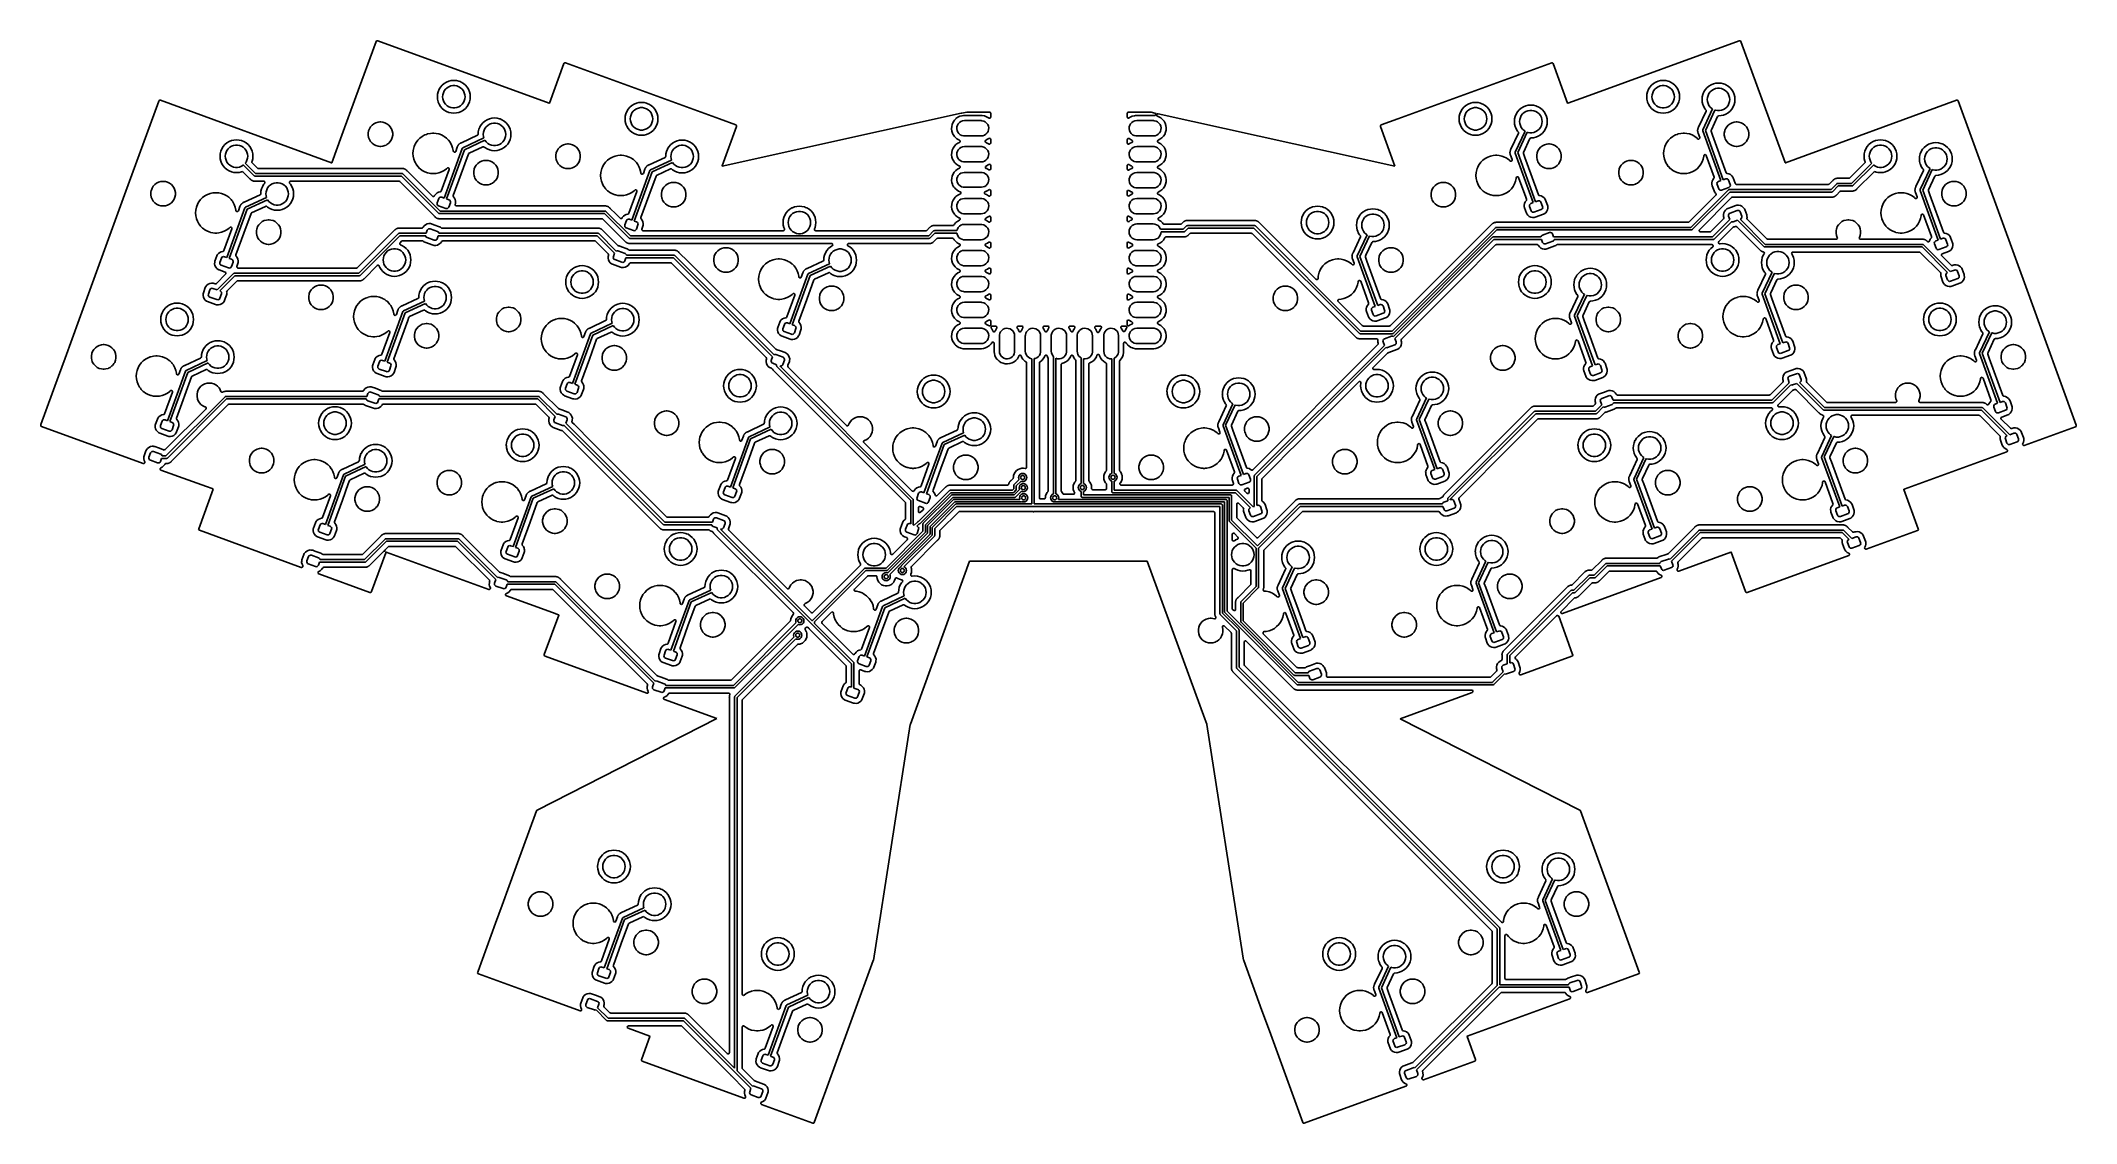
# Model space of a CAD drawing. Extents: x 1.74 to 9.58, y -5.96 to -1.79.
import ezdxf

# ---------------------------------------------------------------- set-up
doc = ezdxf.new("R2010")
doc.units = 0
doc.header["$MEASUREMENT"] = 0
doc.layers.add('BLACK', color=7, linetype='CONTINUOUS')

msp = doc.modelspace()

# ---------------------------------------------------------------- linework, layer by layer
at = {"layer": 'BLACK', "linetype": 'CONTINUOUS'}
for p, q in [((2.9511, -2.00835), (3.02866, -1.79556)), ((3.02866, -1.79556), (3.03011, -1.79349)), ((3.03011, -1.79349), (3.0324, -1.79242)), ((3.0324, -1.79242), (3.03491, -1.79264)), ((3.03491, -1.79264), (3.69555, -2.03316)), ((7.68985, -2.00835), (8.28202, -1.79264)), ((8.28202, -1.79264), (8.28453, -1.79242)), ((8.28453, -1.79242), (8.28682, -1.79349)), ((8.28682, -1.79349), (8.28827, -1.79556)), ((8.28827, -1.79556), (8.45831, -2.2621)), ((3.69681, -2.03255), (3.75189, -1.88061)), ((3.75189, -1.88061), (3.75334, -1.87853)), ((3.75334, -1.87853), (3.75563, -1.87746)), ((3.75563, -1.87746), (3.75815, -1.87768)), ((3.75815, -1.87768), (4.3519, -2.09398)), ((6.96638, -2.0935), (7.55917, -1.87768)), ((7.55917, -1.87768), (7.56169, -1.87746)), ((7.56169, -1.87746), (7.56399, -1.87853)), ((7.56399, -1.87853), (7.56543, -1.88061)), ((7.56543, -1.88061), (7.62052, -2.03257)), ((3.29105, -1.95722), (3.28351, -1.96366)), ((3.29951, -1.95204), (3.29105, -1.95722)), ((3.30867, -1.94824), (3.29951, -1.95204)), ((3.31832, -1.94593), (3.30867, -1.94824)), ((3.32821, -1.94515), (3.31832, -1.94593)), ((3.33809, -1.94593), (3.32821, -1.94515)), ((3.34774, -1.94824), (3.33809, -1.94593)), ((3.35232, -1.95014), (3.34774, -1.94824)), ((3.3569, -1.95204), (3.35232, -1.95014)), ((3.36536, -1.95722), (3.3569, -1.95204)), ((3.3729, -1.96366), (3.36536, -1.95722)), ((7.95161, -1.95722), (7.94406, -1.96366)), ((7.96006, -1.95204), (7.95161, -1.95722)), ((7.96923, -1.94824), (7.96006, -1.95204)), ((7.97887, -1.94593), (7.96923, -1.94824)), ((7.98876, -1.94515), (7.97887, -1.94593)), ((7.99865, -1.94593), (7.98876, -1.94515)), ((8.00829, -1.94824), (7.99865, -1.94593)), ((8.01287, -1.95014), (8.00829, -1.94824)), ((8.01745, -1.95204), (8.01287, -1.95014)), ((8.02591, -1.95722), (8.01745, -1.95204)), ((8.03345, -1.96366), (8.02591, -1.95722)), ((8.18248, -1.95861), (8.17332, -1.9624)), ((8.19213, -1.95629), (8.18248, -1.95861)), ((8.20201, -1.95551), (8.19213, -1.95629)), ((8.2119, -1.95629), (8.20201, -1.95551)), ((8.22155, -1.95861), (8.2119, -1.95629)), ((8.22613, -1.9605), (8.22155, -1.95861)), ((8.23071, -1.9624), (8.22613, -1.9605)), ((2.05935, -2.38627), (2.19086, -2.02509)), ((2.19086, -2.02509), (2.19231, -2.02302)), ((2.19231, -2.02302), (2.1946, -2.02195)), ((2.1946, -2.02195), (2.19712, -2.02217)), ((2.19712, -2.02217), (2.85735, -2.26268)), ((2.89694, -2.15695), (2.9511, -2.00835)), ((3.26578, -1.99847), (3.265, -2.00835)), ((3.265, -2.00835), (3.26578, -2.01824)), ((3.26809, -1.98882), (3.26578, -1.99847)), ((3.26578, -2.01824), (3.26809, -2.02789)), ((3.27189, -1.97966), (3.26809, -1.98882)), ((3.26809, -2.02789), (3.26839, -2.02861)), ((3.26839, -2.02861), (3.27189, -2.03705)), ((3.27707, -1.9712), (3.27189, -1.97966)), ((3.27189, -2.03705), (3.27707, -2.04551)), ((3.28351, -1.96366), (3.27707, -1.9712)), ((3.2849, -2.00835), (3.28564, -2.0004)), ((3.28564, -2.01631), (3.2849, -2.00835)), ((3.28564, -2.0004), (3.28782, -1.99271)), ((3.28782, -2.024), (3.28564, -2.01631)), ((3.28782, -1.99271), (3.29139, -1.98556)), ((3.29139, -2.03115), (3.28782, -2.024)), ((3.29139, -1.98556), (3.2962, -1.97918)), ((3.2962, -2.03753), (3.29139, -2.03115)), ((3.2962, -1.97918), (3.30211, -1.97379)), ((3.30211, -2.04291), (3.2962, -2.03753)), ((3.30211, -1.97379), (3.3089, -1.96959)), ((3.3089, -1.96959), (3.31636, -1.9667)), ((3.31636, -1.9667), (3.32421, -1.96523)), ((3.32421, -1.96523), (3.3322, -1.96523)), ((3.3322, -1.96523), (3.34006, -1.9667)), ((3.34006, -1.9667), (3.34751, -1.96959)), ((3.34751, -1.96959), (3.35431, -1.97379)), ((3.35431, -1.97379), (3.36021, -1.97918)), ((3.36021, -2.03753), (3.35431, -2.04291)), ((3.36021, -1.97918), (3.36503, -1.98556)), ((3.36503, -2.03115), (3.36021, -2.03753)), ((3.36503, -1.98556), (3.36859, -1.99271)), ((3.36859, -2.024), (3.36503, -2.03115)), ((3.36859, -1.99271), (3.37078, -2.0004)), ((3.37078, -2.01631), (3.36859, -2.024)), ((3.37078, -2.0004), (3.37151, -2.00835)), ((3.37151, -2.00835), (3.37078, -2.01631)), ((3.37934, -1.9712), (3.3729, -1.96366)), ((3.38452, -1.97966), (3.37934, -1.9712)), ((3.37934, -2.04551), (3.38452, -2.03705)), ((3.38832, -1.98882), (3.38452, -1.97966)), ((3.38452, -2.03705), (3.38832, -2.02789)), ((3.39064, -1.99847), (3.38832, -1.98882)), ((3.38832, -2.02789), (3.39064, -2.01824)), ((3.39141, -2.00835), (3.39064, -1.99847)), ((3.39064, -2.01824), (3.39141, -2.00835)), ((3.69555, -2.03316), (3.69558, -2.03317)), ((3.69558, -2.03317), (3.69645, -2.03348)), ((3.69645, -2.03348), (3.69645, -2.03348)), ((3.69645, -2.03348), (3.69645, -2.03348)), ((3.69645, -2.03348), (3.69645, -2.03348)), ((3.69645, -2.03348), (3.69645, -2.03348)), ((3.69645, -2.03348), (3.69647, -2.03348)), ((3.69647, -2.03348), (3.69648, -2.03347)), ((3.69647, -2.03348), (3.69647, -2.03348)), ((3.69647, -2.03348), (3.69647, -2.03348)), ((3.69648, -2.03347), (3.69681, -2.03256)), ((3.69681, -2.03256), (3.69681, -2.03255)), ((4.02266, -2.03718), (4.01421, -2.04236)), ((4.03183, -2.03339), (4.02266, -2.03718)), ((4.04147, -2.03107), (4.03183, -2.03339)), ((4.05136, -2.03029), (4.04147, -2.03107)), ((4.06125, -2.03107), (4.05136, -2.03029)), ((4.07089, -2.03339), (4.06125, -2.03107)), ((4.07547, -2.03528), (4.07089, -2.03339)), ((4.08005, -2.03718), (4.07547, -2.03528)), ((4.08851, -2.04236), (4.08005, -2.03718)), ((7.23691, -2.03718), (7.22846, -2.04236)), ((7.24608, -2.03339), (7.23691, -2.03718)), ((7.25572, -2.03107), (7.24608, -2.03339)), ((7.26561, -2.03029), (7.25572, -2.03107)), ((7.27549, -2.03107), (7.26561, -2.03029)), ((7.28514, -2.03339), (7.27549, -2.03107)), ((7.28972, -2.03528), (7.28514, -2.03339)), ((7.2943, -2.03718), (7.28972, -2.03528)), ((7.30276, -2.04236), (7.2943, -2.03718)), ((7.62052, -2.03257), (7.62053, -2.0326)), ((7.62053, -2.0326), (7.62085, -2.03347)), ((7.62085, -2.03347), (7.62086, -2.03348)), ((7.62086, -2.03348), (7.62086, -2.03348)), ((7.62086, -2.03348), (7.62087, -2.03348)), ((7.62087, -2.03348), (7.62179, -2.03315)), ((7.62087, -2.03348), (7.62087, -2.03348)), ((7.62087, -2.03348), (7.62087, -2.03348)), ((7.62087, -2.03348), (7.62087, -2.03348)), ((7.62087, -2.03348), (7.62087, -2.03348)), ((7.62087, -2.03348), (7.62087, -2.03348)), ((7.62179, -2.03315), (7.6218, -2.03315)), ((7.6218, -2.03315), (7.68985, -2.00835)), ((7.92633, -1.99847), (7.92555, -2.00835)), ((7.92555, -2.00835), (7.92633, -2.01824)), ((7.92865, -1.98882), (7.92633, -1.99847)), ((7.92633, -2.01824), (7.92865, -2.02789)), ((7.93244, -1.97966), (7.92865, -1.98882)), ((7.92865, -2.02789), (7.92894, -2.02861)), ((7.92894, -2.02861), (7.93244, -2.03705)), ((7.93762, -1.9712), (7.93244, -1.97966)), ((7.93244, -2.03705), (7.93762, -2.04551)), ((7.94406, -1.96366), (7.93762, -1.9712)), ((7.94545, -2.00835), (7.94619, -2.0004)), ((7.94619, -2.01631), (7.94545, -2.00835)), ((7.94619, -2.0004), (7.94838, -1.99271)), ((7.94838, -2.024), (7.94619, -2.01631)), ((7.94838, -1.99271), (7.95194, -1.98556)), ((7.95194, -2.03115), (7.94838, -2.024)), ((7.95194, -1.98556), (7.95675, -1.97918)), ((7.95675, -2.03753), (7.95194, -2.03115)), ((7.95675, -1.97918), (7.96266, -1.97379)), ((7.96266, -2.04291), (7.95675, -2.03753)), ((7.96266, -1.97379), (7.96945, -1.96959)), ((7.96945, -1.96959), (7.97691, -1.9667)), ((7.97691, -1.9667), (7.98476, -1.96523)), ((7.98476, -1.96523), (7.99275, -1.96523)), ((7.99275, -1.96523), (8.00061, -1.9667)), ((8.00061, -1.9667), (8.00806, -1.96959)), ((8.00806, -1.96959), (8.01486, -1.97379)), ((8.01486, -1.97379), (8.02076, -1.97918)), ((8.02076, -2.03753), (8.01486, -2.04291)), ((8.02076, -1.97918), (8.02558, -1.98556)), ((8.02558, -2.03115), (8.02076, -2.03753)), ((8.02558, -1.98556), (8.02914, -1.99271)), ((8.02914, -2.024), (8.02558, -2.03115)), ((8.02914, -1.99271), (8.03133, -2.0004)), ((8.03133, -2.01631), (8.02914, -2.024)), ((8.03133, -2.0004), (8.03207, -2.00835)), ((8.03207, -2.00835), (8.03133, -2.01631)), ((8.03989, -1.9712), (8.03345, -1.96366)), ((8.04508, -1.97966), (8.03989, -1.9712)), ((8.03989, -2.04551), (8.04508, -2.03705)), ((8.04887, -1.98882), (8.04508, -1.97966)), ((8.04508, -2.03705), (8.04887, -2.02789)), ((8.05119, -1.99847), (8.04887, -1.98882)), ((8.04887, -2.02789), (8.05119, -2.01824)), ((8.05197, -2.00835), (8.05119, -1.99847)), ((8.05119, -2.01824), (8.05197, -2.00835)), ((8.13959, -2.00883), (8.13881, -2.01872)), ((8.13881, -2.01872), (8.13959, -2.02861)), ((8.1419, -1.99919), (8.13959, -2.00883)), ((8.13959, -2.02861), (8.1419, -2.03825)), ((8.1457, -1.99002), (8.1419, -1.99919)), ((8.1419, -2.03825), (8.1429, -2.04066)), ((8.15088, -1.98157), (8.1457, -1.99002)), ((8.15732, -1.97403), (8.15088, -1.98157)), ((8.16486, -1.96758), (8.15732, -1.97403)), ((8.15871, -2.01872), (8.15945, -2.01076)), ((8.15945, -2.02668), (8.15871, -2.01872)), ((8.15945, -2.01076), (8.16163, -2.00307)), ((8.16163, -2.03436), (8.15945, -2.02668)), ((8.16163, -2.00307), (8.16519, -1.99592)), ((8.16519, -2.04152), (8.16163, -2.03436)), ((8.17332, -1.9624), (8.16486, -1.96758)), ((8.16519, -1.99592), (8.17001, -1.98954)), ((8.17001, -1.98954), (8.17592, -1.98416)), ((8.17592, -1.98416), (8.18271, -1.97995)), ((8.18271, -1.97995), (8.19016, -1.97707)), ((8.19016, -1.97707), (8.19802, -1.9756)), ((8.19802, -1.9756), (8.20601, -1.9756)), ((8.20601, -1.9756), (8.21387, -1.97707)), ((8.21387, -1.97707), (8.22132, -1.97995)), ((8.22132, -1.97995), (8.22811, -1.98416)), ((8.22811, -1.98416), (8.23402, -1.98954)), ((8.23917, -1.96758), (8.23071, -1.9624)), ((8.23402, -1.98954), (8.23884, -1.99592)), ((8.23884, -1.99592), (8.2424, -2.00307)), ((8.2424, -2.03436), (8.23884, -2.04152)), ((8.24671, -1.97403), (8.23917, -1.96758)), ((8.2424, -2.00307), (8.24458, -2.01076)), ((8.24458, -2.02668), (8.2424, -2.03436)), ((8.24458, -2.01076), (8.24532, -2.01872)), ((8.24532, -2.01872), (8.24458, -2.02668)), ((8.25315, -1.98157), (8.24671, -1.97403)), ((8.25833, -1.99002), (8.25315, -1.98157)), ((8.26213, -1.99919), (8.25833, -1.99002)), ((8.25833, -2.04741), (8.26213, -2.03825)), ((8.26444, -2.00883), (8.26213, -1.99919)), ((8.26213, -2.03825), (8.26444, -2.02861)), ((8.26522, -2.01872), (8.26444, -2.00883)), ((8.26444, -2.02861), (8.26522, -2.01872)), ((8.45963, -2.26266), (9.11981, -2.02178)), ((9.11981, -2.02178), (9.12233, -2.02156)), ((9.12233, -2.02156), (9.12462, -2.02262)), ((9.12462, -2.02262), (9.12607, -2.0247)), ((9.12607, -2.0247), (9.39635, -2.76743)), ((3.01331, -2.11749), (3.00741, -2.12397)), ((3.0203, -2.11221), (3.01331, -2.11749)), ((3.02814, -2.10831), (3.0203, -2.11221)), ((3.03656, -2.10591), (3.02814, -2.10831)), ((3.0431, -2.10531), (3.03656, -2.10591)), ((3.04747, -2.10531), (3.0431, -2.10531)), ((3.0431, -2.10531), (3.0431, -2.10531)), ((3.05401, -2.10591), (3.04747, -2.10531)), ((3.04747, -2.10531), (3.04747, -2.10531)), ((3.06243, -2.10831), (3.05401, -2.10591)), ((3.07027, -2.11221), (3.06243, -2.10831)), ((3.07726, -2.11749), (3.07027, -2.11221)), ((3.08316, -2.12397), (3.07726, -2.11749)), ((3.27707, -2.04551), (3.28351, -2.05305)), ((3.28351, -2.05305), (3.29105, -2.05949)), ((3.29105, -2.05949), (3.29951, -2.06467)), ((3.29951, -2.06467), (3.30867, -2.06847)), ((3.3089, -2.04712), (3.30211, -2.04291)), ((3.30867, -2.06847), (3.31832, -2.07078)), ((3.31636, -2.05001), (3.3089, -2.04712)), ((3.32421, -2.05148), (3.31636, -2.05001)), ((3.31832, -2.07078), (3.32821, -2.07156)), ((3.3322, -2.05148), (3.32421, -2.05148)), ((3.32821, -2.07156), (3.33809, -2.07078)), ((3.34006, -2.05001), (3.3322, -2.05148)), ((3.33809, -2.07078), (3.34774, -2.06847)), ((3.34751, -2.04712), (3.34006, -2.05001)), ((3.35431, -2.04291), (3.34751, -2.04712)), ((3.34774, -2.06847), (3.3569, -2.06467)), ((3.3569, -2.06467), (3.36536, -2.05949)), ((3.36536, -2.05949), (3.3729, -2.05305)), ((3.3729, -2.05305), (3.37934, -2.04551)), ((3.43377, -2.11622), (3.42903, -2.12397)), ((3.44021, -2.10868), (3.43377, -2.11622)), ((3.44776, -2.10224), (3.44021, -2.10868)), ((3.45621, -2.09706), (3.44776, -2.10224)), ((3.46538, -2.09326), (3.45621, -2.09706)), ((3.45881, -2.11881), (3.4656, -2.11461)), ((3.47502, -2.09094), (3.46538, -2.09326)), ((3.4656, -2.11461), (3.47306, -2.11172)), ((3.47306, -2.11172), (3.48091, -2.11025)), ((3.48491, -2.09017), (3.47502, -2.09094)), ((3.48091, -2.11025), (3.4889, -2.11025)), ((3.4948, -2.09094), (3.48491, -2.09017)), ((3.4889, -2.11025), (3.49676, -2.11172)), ((3.50444, -2.09326), (3.4948, -2.09094)), ((3.49676, -2.11172), (3.50421, -2.11461)), ((3.50421, -2.11461), (3.51101, -2.11881)), ((3.50502, -2.0935), (3.50444, -2.09326)), ((3.50617, -2.09398), (3.50502, -2.0935)), ((3.5136, -2.09705), (3.50617, -2.09398)), ((3.52206, -2.10224), (3.5136, -2.09705)), ((3.5296, -2.10868), (3.52206, -2.10224)), ((3.53604, -2.11622), (3.5296, -2.10868)), ((3.54123, -2.12468), (3.53604, -2.11622)), ((3.98893, -2.08361), (3.98815, -2.0935)), ((3.98815, -2.0935), (3.98893, -2.10339)), ((3.99125, -2.07397), (3.98893, -2.08361)), ((3.98893, -2.10339), (3.99125, -2.11303)), ((3.99504, -2.0648), (3.99125, -2.07397)), ((3.99125, -2.11303), (3.99154, -2.11375)), ((3.99154, -2.11375), (3.99504, -2.12219)), ((4.00022, -2.05635), (3.99504, -2.0648)), ((4.00666, -2.04881), (4.00022, -2.05635)), ((4.01421, -2.04236), (4.00666, -2.04881)), ((4.00805, -2.0935), (4.00879, -2.08554)), ((4.00879, -2.10146), (4.00805, -2.0935)), ((4.00879, -2.08554), (4.01098, -2.07785)), ((4.01098, -2.10914), (4.00879, -2.10146)), ((4.01098, -2.07785), (4.01454, -2.0707)), ((4.01454, -2.1163), (4.01098, -2.10914)), ((4.01454, -2.0707), (4.01935, -2.06432)), ((4.01935, -2.12267), (4.01454, -2.1163)), ((4.01935, -2.06432), (4.02526, -2.05894)), ((4.02526, -2.05894), (4.03205, -2.05473)), ((4.03205, -2.05473), (4.03951, -2.05185)), ((4.03951, -2.05185), (4.04736, -2.05038)), ((4.04736, -2.05038), (4.05535, -2.05038)), ((4.05535, -2.05038), (4.06321, -2.05185)), ((4.06321, -2.05185), (4.07066, -2.05473)), ((4.07066, -2.05473), (4.07746, -2.05894)), ((4.07746, -2.05894), (4.08336, -2.06432)), ((4.08336, -2.06432), (4.08818, -2.0707)), ((4.08818, -2.1163), (4.08336, -2.12267)), ((4.08818, -2.0707), (4.09174, -2.07785)), ((4.09174, -2.10914), (4.08818, -2.1163)), ((4.09605, -2.04881), (4.08851, -2.04236)), ((4.09174, -2.07785), (4.09393, -2.08554)), ((4.09393, -2.10146), (4.09174, -2.10914)), ((4.09393, -2.08554), (4.09467, -2.0935)), ((4.09467, -2.0935), (4.09393, -2.10146)), ((4.10249, -2.05635), (4.09605, -2.04881)), ((4.10768, -2.0648), (4.10249, -2.05635)), ((4.11147, -2.07397), (4.10768, -2.0648)), ((4.10768, -2.12219), (4.11147, -2.11303)), ((4.11379, -2.08361), (4.11147, -2.07397)), ((4.11147, -2.11303), (4.11379, -2.10339)), ((4.11457, -2.0935), (4.11379, -2.08361)), ((4.11379, -2.10339), (4.11457, -2.0935)), ((4.3519, -2.09398), (4.41468, -2.11685)), ((4.36275, -2.27549), (5.28358, -2.07219)), ((4.41468, -2.11685), (4.41675, -2.1183)), ((5.24881, -2.11472), (5.24684, -2.12336)), ((5.2523, -2.10658), (5.24881, -2.11472)), ((5.25718, -2.09918), (5.2523, -2.10658)), ((5.26261, -2.0935), (5.25718, -2.09918)), ((5.2633, -2.09277), (5.26261, -2.0935)), ((5.27047, -2.08757), (5.2633, -2.09277)), ((5.2633, -2.09277), (5.2633, -2.09277)), ((5.2633, -2.09277), (5.2633, -2.09277)), ((5.26871, -2.1183), (5.27214, -2.11237)), ((5.27846, -2.08372), (5.27047, -2.08757)), ((5.27214, -2.11237), (5.27685, -2.10738)), ((5.27685, -2.10738), (5.28257, -2.10361)), ((5.28593, -2.08166), (5.27846, -2.08372)), ((5.28257, -2.10361), (5.28902, -2.10127)), ((5.28358, -2.07219), (5.28469, -2.07223)), ((5.28469, -2.07223), (5.2857, -2.07172)), ((5.2857, -2.07172), (5.30499, -2.06746)), ((5.28663, -2.08125), (5.28593, -2.08166)), ((5.28719, -2.08135), (5.28663, -2.08125)), ((5.2927, -2.08085), (5.28719, -2.08135)), ((5.28902, -2.10127), (5.29583, -2.10047)), ((5.29362, -2.08077), (5.2927, -2.08085)), ((5.36443, -2.08077), (5.29362, -2.08077)), ((5.29583, -2.10047), (5.36, -2.10047)), ((5.30499, -2.06746), (5.30605, -2.06734)), ((5.30605, -2.06734), (5.39234, -2.06734)), ((5.36, -2.10047), (5.36343, -2.10067)), ((5.36343, -2.10067), (5.3701, -2.10225)), ((5.37315, -2.08235), (5.36443, -2.08077)), ((5.3701, -2.10225), (5.37623, -2.10533)), ((5.38145, -2.08546), (5.37315, -2.08235)), ((5.37623, -2.10533), (5.38148, -2.10974)), ((5.38905, -2.09001), (5.38145, -2.08546)), ((5.38148, -2.10974), (5.38557, -2.11524)), ((5.38557, -2.11524), (5.38829, -2.12153)), ((5.38914, -2.09008), (5.38905, -2.09001)), ((5.38905, -2.09001), (5.38905, -2.09001)), ((5.3911, -2.09112), (5.38914, -2.09008)), ((5.39331, -2.09119), (5.3911, -2.09112)), ((5.39234, -2.06734), (5.39479, -2.068)), ((5.39533, -2.09028), (5.39331, -2.09119)), ((5.39479, -2.068), (5.39657, -2.06978)), ((5.39673, -2.08856), (5.39533, -2.09028)), ((5.39657, -2.06978), (5.39723, -2.07222)), ((5.39723, -2.0864), (5.39673, -2.08856)), ((5.39723, -2.07222), (5.39723, -2.0864)), ((5.92324, -2.08627), (5.92325, -2.07262)), ((5.92396, -2.08882), (5.92324, -2.08627)), ((5.92325, -2.07262), (5.9239, -2.07018)), ((5.9239, -2.07018), (5.92569, -2.06839)), ((5.9259, -2.09062), (5.92396, -2.08882)), ((5.92569, -2.06839), (5.92813, -2.06774)), ((5.9285, -2.09114), (5.9259, -2.09062)), ((5.92813, -2.06774), (6.01403, -2.06774)), ((5.93099, -2.09022), (5.9285, -2.09114)), ((5.93465, -2.08757), (5.93099, -2.09022)), ((5.93289, -2.1183), (5.93632, -2.11237)), ((5.94263, -2.08372), (5.93465, -2.08757)), ((5.93632, -2.11237), (5.94102, -2.10738)), ((5.94102, -2.10738), (5.94675, -2.10361)), ((5.95117, -2.08136), (5.94263, -2.08372)), ((5.94675, -2.10361), (5.95319, -2.10127)), ((5.95514, -2.08101), (5.95117, -2.08136)), ((5.95319, -2.10127), (5.96, -2.10047)), ((5.95779, -2.08077), (5.95514, -2.08101)), ((6.0286, -2.08077), (5.95779, -2.08077)), ((5.96, -2.10047), (6.02417, -2.10047)), ((6.01403, -2.06774), (6.01509, -2.06785)), ((6.01509, -2.06785), (6.02984, -2.07112)), ((6.02417, -2.10047), (6.0276, -2.10067)), ((6.0276, -2.10067), (6.03427, -2.10225)), ((6.02878, -2.08077), (6.0286, -2.08077)), ((6.03107, -2.0802), (6.02878, -2.08077)), ((6.02984, -2.07112), (6.03195, -2.07217)), ((6.03282, -2.07863), (6.03107, -2.0802)), ((6.03195, -2.07217), (6.03332, -2.07408)), ((6.03363, -2.07642), (6.03282, -2.07863)), ((6.03332, -2.07408), (6.03363, -2.07642)), ((6.03427, -2.10225), (6.0404, -2.10533)), ((6.03673, -2.07973), (6.03682, -2.07731)), ((6.0378, -2.08189), (6.03673, -2.07973)), ((6.03682, -2.07731), (6.03806, -2.07524)), ((6.03979, -2.08327), (6.0378, -2.08189)), ((6.03806, -2.07524), (6.04014, -2.07401)), ((6.04562, -2.08546), (6.03979, -2.08327)), ((6.04014, -2.07401), (6.04256, -2.07394)), ((6.0404, -2.10533), (6.04565, -2.10974)), ((6.04256, -2.07394), (6.9542, -2.27589)), ((6.05323, -2.09001), (6.04562, -2.08546)), ((6.04565, -2.10974), (6.04974, -2.11524)), ((6.04974, -2.11524), (6.05246, -2.12153)), ((6.0599, -2.09584), (6.05323, -2.09001)), ((6.05323, -2.09001), (6.05323, -2.09001)), ((6.06543, -2.10277), (6.0599, -2.09584)), ((6.06963, -2.11057), (6.06543, -2.10277)), ((6.07237, -2.119), (6.06963, -2.11057)), ((6.90018, -2.1183), (6.90224, -2.11685)), ((6.90224, -2.11685), (6.96638, -2.0935)), ((7.20259, -2.09112), (7.2024, -2.0935)), ((7.2024, -2.0935), (7.20269, -2.09721)), ((7.20318, -2.08361), (7.20259, -2.09112)), ((7.20269, -2.09721), (7.20318, -2.10339)), ((7.20549, -2.07397), (7.20318, -2.08361)), ((7.20318, -2.10339), (7.20549, -2.11303)), ((7.20929, -2.0648), (7.20549, -2.07397)), ((7.20549, -2.11303), (7.20579, -2.11375)), ((7.20579, -2.11375), (7.20929, -2.12219)), ((7.21447, -2.05635), (7.20929, -2.0648)), ((7.22091, -2.04881), (7.21447, -2.05635)), ((7.22846, -2.04236), (7.22091, -2.04881)), ((7.2223, -2.0935), (7.22304, -2.08554)), ((7.22304, -2.10146), (7.2223, -2.0935)), ((7.22304, -2.08554), (7.22522, -2.07785)), ((7.22522, -2.10914), (7.22304, -2.10146)), ((7.22522, -2.07785), (7.22879, -2.0707)), ((7.22879, -2.1163), (7.22522, -2.10914)), ((7.22879, -2.0707), (7.2336, -2.06432)), ((7.2336, -2.12267), (7.22879, -2.1163)), ((7.2336, -2.06432), (7.23951, -2.05894)), ((7.23951, -2.05894), (7.2463, -2.05473)), ((7.2463, -2.05473), (7.25376, -2.05185)), ((7.25376, -2.05185), (7.26161, -2.05038)), ((7.26161, -2.05038), (7.2696, -2.05038)), ((7.2696, -2.05038), (7.27746, -2.05185)), ((7.27746, -2.05185), (7.28491, -2.05473)), ((7.28491, -2.05473), (7.29171, -2.05894)), ((7.29171, -2.05894), (7.29761, -2.06432)), ((7.29761, -2.06432), (7.30243, -2.0707)), ((7.30243, -2.1163), (7.29761, -2.12267)), ((7.30243, -2.0707), (7.30599, -2.07785)), ((7.30599, -2.10914), (7.30243, -2.1163)), ((7.3103, -2.04881), (7.30276, -2.04236)), ((7.30599, -2.07785), (7.30818, -2.08554)), ((7.30818, -2.10146), (7.30599, -2.10914)), ((7.30818, -2.08554), (7.30891, -2.0935)), ((7.30891, -2.0935), (7.30818, -2.10146)), ((7.31674, -2.05635), (7.3103, -2.04881)), ((7.32192, -2.0648), (7.31674, -2.05635)), ((7.32572, -2.07397), (7.32192, -2.0648)), ((7.32192, -2.12219), (7.32572, -2.11303)), ((7.32804, -2.08361), (7.32572, -2.07397)), ((7.32572, -2.11303), (7.32804, -2.10339)), ((7.32881, -2.0935), (7.32804, -2.08361)), ((7.32804, -2.10339), (7.32881, -2.0935)), ((7.41643, -2.09398), (7.41566, -2.10386)), ((7.41566, -2.10386), (7.41643, -2.11375)), ((7.41875, -2.08433), (7.41643, -2.09398)), ((7.41643, -2.11375), (7.41875, -2.1234)), ((7.42255, -2.07517), (7.41875, -2.08433)), ((7.42773, -2.06671), (7.42255, -2.07517)), ((7.43417, -2.05917), (7.42773, -2.06671)), ((7.44171, -2.05273), (7.43417, -2.05917)), ((7.43556, -2.10386), (7.43629, -2.09591)), ((7.43629, -2.11182), (7.43556, -2.10386)), ((7.43629, -2.09591), (7.43848, -2.08822)), ((7.43848, -2.11951), (7.43629, -2.11182)), ((7.43848, -2.08822), (7.44204, -2.08107)), ((7.45017, -2.04755), (7.44171, -2.05273)), ((7.44204, -2.08107), (7.44686, -2.07469)), ((7.44686, -2.07469), (7.45276, -2.0693)), ((7.45933, -2.04375), (7.45017, -2.04755)), ((7.45276, -2.0693), (7.45956, -2.0651)), ((7.46898, -2.04143), (7.45933, -2.04375)), ((7.45956, -2.0651), (7.46701, -2.06221)), ((7.46701, -2.06221), (7.47487, -2.06074)), ((7.47886, -2.04066), (7.46898, -2.04143)), ((7.47487, -2.06074), (7.48286, -2.06074)), ((7.48875, -2.04143), (7.47886, -2.04066)), ((7.48286, -2.06074), (7.49071, -2.06221)), ((7.49839, -2.04375), (7.48875, -2.04143)), ((7.49071, -2.06221), (7.49817, -2.0651)), ((7.49817, -2.0651), (7.50496, -2.0693)), ((7.50298, -2.04565), (7.49839, -2.04375)), ((7.50756, -2.04755), (7.50298, -2.04565)), ((7.50496, -2.0693), (7.51087, -2.07469)), ((7.51601, -2.05273), (7.50756, -2.04755)), ((7.51087, -2.07469), (7.51568, -2.08107)), ((7.51568, -2.08107), (7.51925, -2.08822)), ((7.52356, -2.05917), (7.51601, -2.05273)), ((7.51925, -2.08822), (7.52143, -2.09591)), ((7.52143, -2.11182), (7.51925, -2.11951)), ((7.52143, -2.09591), (7.52217, -2.10386)), ((7.52217, -2.10386), (7.52143, -2.11182)), ((7.53, -2.06671), (7.52356, -2.05917)), ((7.53518, -2.07517), (7.53, -2.06671)), ((7.53898, -2.08433), (7.53518, -2.07517)), ((7.54129, -2.09398), (7.53898, -2.08433)), ((7.53898, -2.1234), (7.54129, -2.11375)), ((7.54207, -2.10386), (7.54129, -2.09398)), ((7.54129, -2.11375), (7.54207, -2.10386)), ((7.93762, -2.04551), (7.94406, -2.05305)), ((7.94406, -2.05305), (7.95161, -2.05949)), ((7.95161, -2.05949), (7.96006, -2.06467)), ((7.96006, -2.06467), (7.96923, -2.06847)), ((7.96945, -2.04712), (7.96266, -2.04291)), ((7.96923, -2.06847), (7.97887, -2.07078)), ((7.97691, -2.05001), (7.96945, -2.04712)), ((7.98476, -2.05148), (7.97691, -2.05001)), ((7.97887, -2.07078), (7.98876, -2.07156)), ((7.99275, -2.05148), (7.98476, -2.05148)), ((7.98876, -2.07156), (7.99865, -2.07078)), ((8.00061, -2.05001), (7.99275, -2.05148)), ((7.99865, -2.07078), (8.00829, -2.06847)), ((8.00806, -2.04712), (8.00061, -2.05001)), ((8.01486, -2.04291), (8.00806, -2.04712)), ((8.00829, -2.06847), (8.01745, -2.06467)), ((8.01745, -2.06467), (8.02591, -2.05949)), ((8.02591, -2.05949), (8.03345, -2.05305)), ((8.03345, -2.05305), (8.03989, -2.04551)), ((8.15385, -2.06374), (8.12526, -2.12505)), ((8.14174, -2.13633), (8.17945, -2.05547)), ((8.1429, -2.04066), (8.1457, -2.04741)), ((8.1457, -2.04741), (8.15088, -2.05587)), ((8.15088, -2.05587), (8.15313, -2.05851)), ((8.18835, -2.05967), (8.15152, -2.13865)), ((8.15313, -2.05851), (8.15405, -2.06012)), ((8.1543, -2.06195), (8.15385, -2.06374)), ((8.15405, -2.06012), (8.1543, -2.06195)), ((8.17001, -2.04789), (8.16519, -2.04152)), ((8.17592, -2.05328), (8.17001, -2.04789)), ((8.1747, -2.13556), (8.19842, -2.08469)), ((8.17945, -2.05547), (8.17592, -2.05328)), ((8.19016, -2.06037), (8.18835, -2.05967)), ((8.19802, -2.06184), (8.19016, -2.06037)), ((8.20601, -2.06184), (8.19802, -2.06184)), ((8.19842, -2.08469), (8.20006, -2.08275)), ((8.20006, -2.08275), (8.20246, -2.08189)), ((8.20246, -2.08189), (8.2119, -2.08115)), ((8.21387, -2.06037), (8.20601, -2.06184)), ((8.2119, -2.08115), (8.22155, -2.07883)), ((8.22132, -2.05749), (8.21387, -2.06037)), ((8.22811, -2.05328), (8.22132, -2.05749)), ((8.22155, -2.07883), (8.23071, -2.07504)), ((8.23402, -2.04789), (8.22811, -2.05328)), ((8.23071, -2.07504), (8.23917, -2.06985)), ((8.2397, -2.11749), (8.2338, -2.12397)), ((8.23884, -2.04152), (8.23402, -2.04789)), ((8.23917, -2.06985), (8.24671, -2.06341)), ((8.24669, -2.11221), (8.2397, -2.11749)), ((8.25453, -2.10831), (8.24669, -2.11221)), ((8.24671, -2.06341), (8.25315, -2.05587)), ((8.25315, -2.05587), (8.25833, -2.04741)), ((8.26296, -2.10591), (8.25453, -2.10831)), ((8.2695, -2.10531), (8.26296, -2.10591)), ((8.27387, -2.10531), (8.2695, -2.10531)), ((8.2695, -2.10531), (8.2695, -2.10531)), ((8.2804, -2.10591), (8.27387, -2.10531)), ((8.27387, -2.10531), (8.27387, -2.10531)), ((8.28883, -2.10831), (8.2804, -2.10591)), ((8.29667, -2.11221), (8.28883, -2.10831)), ((8.30366, -2.11749), (8.29667, -2.11221)), ((8.30956, -2.12397), (8.30366, -2.11749)), ((2.44591, -2.19298), (2.43946, -2.20052)), ((2.45345, -2.18654), (2.44591, -2.19298)), ((2.4619, -2.18136), (2.45345, -2.18654)), ((2.47107, -2.17756), (2.4619, -2.18136)), ((2.48071, -2.17525), (2.47107, -2.17756)), ((2.4713, -2.19891), (2.47875, -2.19602)), ((2.47875, -2.19602), (2.4866, -2.19455)), ((2.4906, -2.17447), (2.48071, -2.17525)), ((2.4866, -2.19455), (2.4946, -2.19455)), ((2.50049, -2.17525), (2.4906, -2.17447)), ((2.4946, -2.19455), (2.50245, -2.19602)), ((2.51013, -2.17756), (2.50049, -2.17525)), ((2.50245, -2.19602), (2.5099, -2.19891)), ((2.51273, -2.17864), (2.51013, -2.17756)), ((2.51929, -2.18136), (2.51273, -2.17864)), ((2.52775, -2.18654), (2.51929, -2.18136)), ((2.53529, -2.19298), (2.52775, -2.18654)), ((2.54173, -2.20052), (2.53529, -2.19298)), ((2.85845, -2.26254), (2.89694, -2.15695)), ((2.99963, -2.13958), (2.99802, -2.14819)), ((2.99802, -2.14819), (2.99802, -2.15695)), ((2.99802, -2.15695), (2.99963, -2.16556)), ((3.00035, -2.13772), (2.99963, -2.13958)), ((2.99963, -2.16556), (3.00135, -2.16999)), ((3.00279, -2.13141), (3.00035, -2.13772)), ((3.00135, -2.16999), (3.00279, -2.17373)), ((3.00741, -2.12397), (3.00279, -2.13141)), ((3.00279, -2.17373), (3.00741, -2.18117)), ((3.00741, -2.18117), (3.01331, -2.18765)), ((3.01331, -2.18765), (3.0203, -2.19293)), ((3.0203, -2.19293), (3.02814, -2.19683)), ((3.06243, -2.19683), (3.06706, -2.19453)), ((3.06706, -2.19453), (3.07027, -2.19293)), ((3.07027, -2.19293), (3.07726, -2.18765)), ((3.07726, -2.18765), (3.0773, -2.18761)), ((3.0773, -2.18761), (3.08316, -2.18117)), ((3.0873, -2.13065), (3.08316, -2.12397)), ((3.08316, -2.18117), (3.0854, -2.17756)), ((3.0854, -2.17756), (3.08777, -2.17373)), ((3.08777, -2.13141), (3.0873, -2.13065)), ((3.09094, -2.13958), (3.08777, -2.13141)), ((3.08777, -2.17373), (3.09094, -2.16556)), ((3.09255, -2.14819), (3.09094, -2.13958)), ((3.09094, -2.16556), (3.09255, -2.15695)), ((3.09255, -2.15695), (3.09255, -2.14819)), ((3.17783, -2.19424), (3.1757, -2.19997)), ((3.17947, -2.19124), (3.17783, -2.19424)), ((3.18317, -2.18447), (3.17947, -2.19124)), ((3.18983, -2.17557), (3.18317, -2.18447)), ((3.1977, -2.1677), (3.18983, -2.17557)), ((3.2066, -2.16103), (3.1977, -2.1677)), ((3.21408, -2.15695), (3.2066, -2.16103)), ((3.21637, -2.1557), (3.21408, -2.15695)), ((3.22298, -2.15324), (3.21637, -2.1557)), ((3.22679, -2.15181), (3.22298, -2.15324)), ((3.23766, -2.14945), (3.22679, -2.15181)), ((3.24598, -2.14885), (3.23766, -2.14945)), ((3.25154, -2.14885), (3.24598, -2.14885)), ((3.24598, -2.14885), (3.24598, -2.14885)), ((3.25986, -2.14945), (3.25154, -2.14885)), ((3.25154, -2.14885), (3.25154, -2.14885)), ((3.27073, -2.15181), (3.25986, -2.14945)), ((3.28115, -2.1557), (3.27073, -2.15181)), ((3.27073, -2.15181), (3.27073, -2.15181)), ((3.28725, -2.15903), (3.28115, -2.1557)), ((3.29092, -2.16103), (3.28725, -2.15903)), ((3.29982, -2.1677), (3.29092, -2.16103)), ((3.30769, -2.17557), (3.29982, -2.1677)), ((3.3135, -2.18333), (3.30769, -2.17557)), ((3.31436, -2.18447), (3.3135, -2.18333)), ((3.31969, -2.19424), (3.31436, -2.18447)), ((3.32358, -2.20466), (3.31969, -2.19424)), ((3.34411, -2.19642), (3.34347, -2.19736)), ((3.34435, -2.19603), (3.34411, -2.19642)), ((3.34518, -2.19453), (3.34435, -2.19603)), ((3.34573, -2.19395), (3.34518, -2.19453)), ((3.34621, -2.19336), (3.34573, -2.19395)), ((3.34665, -2.19271), (3.34621, -2.19336)), ((3.34795, -2.19157), (3.34665, -2.19271)), ((3.34828, -2.19126), (3.34795, -2.19157)), ((3.34946, -2.19001), (3.34828, -2.19126)), ((3.35013, -2.18959), (3.34946, -2.19001)), ((3.35074, -2.18913), (3.35013, -2.18959)), ((3.35133, -2.18861), (3.35074, -2.18913)), ((3.35287, -2.18783), (3.35133, -2.18861)), ((3.35327, -2.18761), (3.35287, -2.18783)), ((3.3534, -2.18752), (3.35327, -2.18761)), ((3.35439, -2.18706), (3.3534, -2.18752)), ((3.35453, -2.187), (3.35439, -2.18706)), ((3.35699, -2.18575), (3.35453, -2.187)), ((3.35776, -2.18549), (3.35699, -2.18575)), ((3.41893, -2.15697), (3.35776, -2.18549)), ((3.36313, -2.20473), (3.44396, -2.16704)), ((3.44801, -2.17601), (3.36914, -2.21279)), ((3.42088, -2.15532), (3.41893, -2.15697)), ((3.42174, -2.15292), (3.42088, -2.15532)), ((3.42248, -2.14348), (3.42174, -2.15292)), ((3.4248, -2.13384), (3.42248, -2.14348)), ((3.42815, -2.12575), (3.4248, -2.13384)), ((3.42859, -2.12468), (3.42815, -2.12575)), ((3.42903, -2.12397), (3.42859, -2.12468)), ((3.4416, -2.15337), (3.44234, -2.14541)), ((3.44234, -2.16133), (3.4416, -2.15337)), ((3.44234, -2.14541), (3.44453, -2.13773)), ((3.44396, -2.16704), (3.44234, -2.16133)), ((3.44453, -2.13773), (3.44809, -2.13057)), ((3.44809, -2.17617), (3.44801, -2.17601)), ((3.44809, -2.13057), (3.4529, -2.1242)), ((3.4529, -2.18255), (3.44809, -2.17617)), ((3.4529, -2.1242), (3.45881, -2.11881)), ((3.45881, -2.18793), (3.4529, -2.18255)), ((3.4656, -2.19214), (3.45881, -2.18793)), ((3.47306, -2.19503), (3.4656, -2.19214)), ((3.48091, -2.19649), (3.47306, -2.19503)), ((3.4889, -2.19649), (3.48091, -2.19649)), ((3.49676, -2.19503), (3.4889, -2.19649)), ((3.50421, -2.19214), (3.49676, -2.19503)), ((3.51101, -2.18793), (3.50421, -2.19214)), ((3.51101, -2.11881), (3.51691, -2.1242)), ((3.51691, -2.18255), (3.51101, -2.18793)), ((3.51691, -2.1242), (3.52173, -2.13057)), ((3.52173, -2.17617), (3.51691, -2.18255)), ((3.52173, -2.13057), (3.52529, -2.13773)), ((3.52529, -2.16902), (3.52173, -2.17617)), ((3.52529, -2.13773), (3.52748, -2.14541)), ((3.52748, -2.16133), (3.52529, -2.16902)), ((3.52748, -2.14541), (3.52822, -2.15337)), ((3.52822, -2.15337), (3.52748, -2.16133)), ((3.5296, -2.19807), (3.53604, -2.19052)), ((3.53604, -2.19052), (3.54123, -2.18207)), ((3.54502, -2.13384), (3.54123, -2.12468)), ((3.54123, -2.18207), (3.54502, -2.1729)), ((3.54734, -2.14348), (3.54502, -2.13384)), ((3.54502, -2.1729), (3.54734, -2.16326)), ((3.54812, -2.15337), (3.54734, -2.14348)), ((3.54734, -2.16326), (3.54812, -2.15337)), ((3.75129, -2.19345), (3.74345, -2.19736)), ((3.75971, -2.19106), (3.75129, -2.19345)), ((3.76625, -2.19045), (3.75971, -2.19106)), ((3.77062, -2.19045), (3.76625, -2.19045)), ((3.76625, -2.19045), (3.76625, -2.19045)), ((3.77716, -2.19106), (3.77062, -2.19045)), ((3.77062, -2.19045), (3.77062, -2.19045)), ((3.78558, -2.19345), (3.77716, -2.19106)), ((3.79342, -2.19736), (3.78558, -2.19345)), ((3.99504, -2.12219), (4.00022, -2.13065)), ((4.00022, -2.13065), (4.00666, -2.13819)), ((4.00666, -2.13819), (4.01421, -2.14463)), ((4.01421, -2.14463), (4.02266, -2.14982)), ((4.02526, -2.12806), (4.01935, -2.12267)), ((4.02266, -2.14982), (4.03183, -2.15361)), ((4.03205, -2.13227), (4.02526, -2.12806)), ((4.03183, -2.15361), (4.04147, -2.15593)), ((4.03951, -2.13515), (4.03205, -2.13227)), ((4.04736, -2.13662), (4.03951, -2.13515)), ((4.04147, -2.15593), (4.05136, -2.15671)), ((4.05535, -2.13662), (4.04736, -2.13662)), ((4.05136, -2.15671), (4.06125, -2.15593)), ((4.06321, -2.13515), (4.05535, -2.13662)), ((4.06125, -2.15593), (4.07089, -2.15361)), ((4.07066, -2.13227), (4.06321, -2.13515)), ((4.07746, -2.12806), (4.07066, -2.13227)), ((4.07089, -2.15361), (4.08005, -2.14982)), ((4.08336, -2.12267), (4.07746, -2.12806)), ((4.08005, -2.14982), (4.08851, -2.14463)), ((4.08851, -2.14463), (4.09605, -2.13819)), ((4.09605, -2.13819), (4.10249, -2.13065)), ((4.10249, -2.13065), (4.10768, -2.12219)), ((4.16337, -2.19382), (4.15692, -2.20137)), ((4.17091, -2.18738), (4.16337, -2.19382)), ((4.17936, -2.1822), (4.17091, -2.18738)), ((4.18853, -2.1784), (4.17936, -2.1822)), ((4.19817, -2.17609), (4.18853, -2.1784)), ((4.19621, -2.19686), (4.20406, -2.19539)), ((4.20806, -2.17531), (4.19817, -2.17609)), ((4.20406, -2.19539), (4.21206, -2.19539)), ((4.21795, -2.17609), (4.20806, -2.17531)), ((4.21206, -2.19539), (4.21991, -2.19686)), ((4.22759, -2.1784), (4.21795, -2.17609)), ((4.23217, -2.1803), (4.22759, -2.1784)), ((4.23676, -2.1822), (4.23217, -2.1803)), ((4.24521, -2.18738), (4.23676, -2.1822)), ((4.25275, -2.19382), (4.24521, -2.18738)), ((4.2592, -2.20137), (4.25275, -2.19382)), ((4.4176, -2.1231), (4.36236, -2.27509)), ((4.41675, -2.1183), (4.41782, -2.12058)), ((4.41782, -2.12058), (4.4176, -2.1231)), ((5.24684, -2.12336), (5.24645, -2.13222)), ((5.24645, -2.13222), (5.24763, -2.141)), ((5.24763, -2.141), (5.2502, -2.14889)), ((5.2502, -2.14889), (5.25037, -2.14943)), ((5.25037, -2.14943), (5.25457, -2.15723)), ((5.25457, -2.15723), (5.2576, -2.16103)), ((5.2633, -2.19277), (5.25718, -2.19918)), ((5.2576, -2.16103), (5.25995, -2.16398)), ((5.25995, -2.16398), (5.2601, -2.16416)), ((5.2601, -2.16416), (5.26677, -2.16999)), ((5.27047, -2.18757), (5.2633, -2.19277)), ((5.26635, -2.13172), (5.26675, -2.12487)), ((5.26754, -2.13847), (5.26635, -2.13172)), ((5.26675, -2.12487), (5.26871, -2.1183)), ((5.26677, -2.16999), (5.27438, -2.17454)), ((5.27026, -2.14476), (5.26754, -2.13847)), ((5.27435, -2.15026), (5.27026, -2.14476)), ((5.2771, -2.18437), (5.27047, -2.18757)), ((5.2796, -2.15467), (5.27435, -2.15026)), ((5.27438, -2.17454), (5.27627, -2.17525)), ((5.27627, -2.17525), (5.2767, -2.17541)), ((5.2767, -2.17541), (5.27857, -2.17667)), ((5.27885, -2.18295), (5.2771, -2.18437)), ((5.27857, -2.17667), (5.27968, -2.17864)), ((5.27978, -2.18089), (5.27885, -2.18295)), ((5.28573, -2.15775), (5.2796, -2.15467)), ((5.27968, -2.17864), (5.27978, -2.18089)), ((5.2924, -2.15933), (5.28573, -2.15775)), ((5.29583, -2.15953), (5.2924, -2.15933)), ((5.36, -2.15953), (5.29583, -2.15953)), ((5.36681, -2.15873), (5.36, -2.15953)), ((5.37325, -2.15639), (5.36681, -2.15873)), ((5.37898, -2.15262), (5.37325, -2.15639)), ((5.37605, -2.17911), (5.37697, -2.17705)), ((5.37615, -2.18136), (5.37605, -2.17911)), ((5.37726, -2.18333), (5.37615, -2.18136)), ((5.37697, -2.17705), (5.37873, -2.17563)), ((5.37913, -2.18459), (5.37726, -2.18333)), ((5.37873, -2.17563), (5.38535, -2.17243)), ((5.38368, -2.14763), (5.37898, -2.15262)), ((5.38145, -2.18546), (5.37913, -2.18459)), ((5.38905, -2.19001), (5.38145, -2.18546)), ((5.38711, -2.1417), (5.38368, -2.14763)), ((5.38535, -2.17243), (5.38952, -2.1694)), ((5.38908, -2.13513), (5.38711, -2.1417)), ((5.38829, -2.12153), (5.38948, -2.12828)), ((5.38919, -2.19012), (5.38905, -2.19001)), ((5.38948, -2.12828), (5.38908, -2.13513)), ((5.39114, -2.19117), (5.38919, -2.19012)), ((5.38952, -2.1694), (5.39201, -2.16849)), ((5.39336, -2.19124), (5.39114, -2.19117)), ((5.39201, -2.16849), (5.39461, -2.169)), ((5.39538, -2.19032), (5.39336, -2.19124)), ((5.39461, -2.169), (5.39655, -2.1708)), ((5.39678, -2.1886), (5.39538, -2.19032)), ((5.39655, -2.1708), (5.39727, -2.17335)), ((5.39728, -2.18645), (5.39678, -2.1886)), ((5.39727, -2.17335), (5.39728, -2.18645)), ((5.92319, -2.18631), (5.9232, -2.17396)), ((5.92391, -2.18886), (5.92319, -2.18631)), ((5.9232, -2.17396), (5.92386, -2.17151)), ((5.92386, -2.17151), (5.92567, -2.16972)), ((5.92586, -2.19066), (5.92391, -2.18886)), ((5.92567, -2.16972), (5.92813, -2.16908)), ((5.92846, -2.19117), (5.92586, -2.19066)), ((5.92813, -2.16908), (5.93058, -2.16977)), ((5.93094, -2.19026), (5.92846, -2.19117)), ((5.93052, -2.13172), (5.93092, -2.12487)), ((5.93171, -2.13847), (5.93052, -2.13172)), ((5.93058, -2.16977), (5.93855, -2.17454)), ((5.93092, -2.12487), (5.93289, -2.1183)), ((5.93465, -2.18757), (5.93094, -2.19026)), ((5.93443, -2.14476), (5.93171, -2.13847)), ((5.93852, -2.15026), (5.93443, -2.14476)), ((5.94127, -2.18437), (5.93465, -2.18757)), ((5.94377, -2.15467), (5.93852, -2.15026)), ((5.93855, -2.17454), (5.94087, -2.17541)), ((5.94087, -2.17541), (5.94274, -2.17667)), ((5.94303, -2.18295), (5.94127, -2.18437)), ((5.94274, -2.17667), (5.94385, -2.17864)), ((5.94395, -2.18089), (5.94303, -2.18295)), ((5.9499, -2.15775), (5.94377, -2.15467)), ((5.94385, -2.17864), (5.94395, -2.18089)), ((5.95657, -2.15933), (5.9499, -2.15775)), ((5.96, -2.15953), (5.95657, -2.15933)), ((6.02417, -2.15953), (5.96, -2.15953)), ((6.03098, -2.15873), (6.02417, -2.15953)), ((6.03743, -2.15639), (6.03098, -2.15873)), ((6.04315, -2.15262), (6.03743, -2.15639)), ((6.04022, -2.17911), (6.04115, -2.17705)), ((6.04032, -2.18136), (6.04022, -2.17911)), ((6.04143, -2.18333), (6.04032, -2.18136)), ((6.04115, -2.17705), (6.0429, -2.17563)), ((6.0433, -2.18459), (6.04143, -2.18333)), ((6.0429, -2.17563), (6.04953, -2.17243)), ((6.04786, -2.14763), (6.04315, -2.15262)), ((6.04562, -2.18546), (6.0433, -2.18459)), ((6.05322, -2.19001), (6.04562, -2.18546)), ((6.05129, -2.1417), (6.04786, -2.14763)), ((6.04953, -2.17243), (6.0567, -2.16723)), ((6.05325, -2.13513), (6.05129, -2.1417)), ((6.05246, -2.12153), (6.05365, -2.12828)), ((6.05323, -2.19001), (6.05322, -2.19001)), ((6.0599, -2.19584), (6.05323, -2.19001)), ((6.05365, -2.12828), (6.05325, -2.13513)), ((6.0567, -2.16723), (6.06282, -2.16082)), ((6.06543, -2.20277), (6.0599, -2.19584)), ((6.06282, -2.16082), (6.0677, -2.15342)), ((6.0677, -2.15342), (6.07119, -2.14528)), ((6.07119, -2.14528), (6.07316, -2.13664)), ((6.07355, -2.12778), (6.07237, -2.119)), ((6.07316, -2.13664), (6.07355, -2.12778)), ((6.89911, -2.12058), (6.90018, -2.1183)), ((6.89932, -2.1231), (6.89911, -2.12058)), ((6.95454, -2.27541), (6.89932, -2.1231)), ((7.20929, -2.12219), (7.21447, -2.13065)), ((7.21447, -2.13065), (7.22091, -2.13819)), ((7.22091, -2.13819), (7.22845, -2.14463)), ((7.22845, -2.14463), (7.23691, -2.14982)), ((7.23951, -2.12806), (7.2336, -2.12267)), ((7.23691, -2.14982), (7.24608, -2.15361)), ((7.2463, -2.13227), (7.23951, -2.12806)), ((7.24608, -2.15361), (7.25572, -2.15593)), ((7.25376, -2.13515), (7.2463, -2.13227)), ((7.26161, -2.13662), (7.25376, -2.13515)), ((7.25572, -2.15593), (7.26561, -2.15671)), ((7.2696, -2.13662), (7.26161, -2.13662)), ((7.26561, -2.15671), (7.27549, -2.15593)), ((7.27746, -2.13515), (7.2696, -2.13662)), ((7.27549, -2.15593), (7.28514, -2.15361)), ((7.28491, -2.13227), (7.27746, -2.13515)), ((7.29171, -2.12806), (7.28491, -2.13227)), ((7.28514, -2.15361), (7.2943, -2.14982)), ((7.29761, -2.12267), (7.29171, -2.12806)), ((7.2943, -2.14982), (7.30276, -2.14463)), ((7.30276, -2.14463), (7.3103, -2.13819)), ((7.3103, -2.13819), (7.31674, -2.13065)), ((7.31674, -2.13065), (7.32192, -2.12219)), ((7.4307, -2.14889), (7.40211, -2.2102)), ((7.41859, -2.22148), (7.4563, -2.14061)), ((7.41875, -2.1234), (7.41977, -2.12585)), ((7.41977, -2.12585), (7.42255, -2.13256)), ((7.42255, -2.13256), (7.42773, -2.14102)), ((7.42773, -2.14102), (7.42854, -2.14197)), ((7.4652, -2.14481), (7.42837, -2.22379)), ((7.42854, -2.14197), (7.42998, -2.14366)), ((7.42998, -2.14366), (7.4309, -2.14526)), ((7.43115, -2.1471), (7.4307, -2.14889)), ((7.4309, -2.14526), (7.43115, -2.1471)), ((7.44204, -2.12666), (7.43848, -2.11951)), ((7.44686, -2.13304), (7.44204, -2.12666)), ((7.45276, -2.13842), (7.44686, -2.13304)), ((7.45053, -2.22289), (7.47527, -2.16984)), ((7.4563, -2.14061), (7.45276, -2.13842)), ((7.46701, -2.14552), (7.4652, -2.14481)), ((7.47487, -2.14699), (7.46701, -2.14552)), ((7.48286, -2.14699), (7.47487, -2.14699)), ((7.47527, -2.16984), (7.47691, -2.16789)), ((7.47691, -2.16789), (7.47931, -2.16703)), ((7.47931, -2.16703), (7.48875, -2.16629)), ((7.49071, -2.14552), (7.48286, -2.14699)), ((7.48875, -2.16629), (7.49839, -2.16398)), ((7.49817, -2.14263), (7.49071, -2.14552)), ((7.50496, -2.13842), (7.49817, -2.14263)), ((7.49839, -2.16398), (7.50756, -2.16018)), ((7.51087, -2.13304), (7.50496, -2.13842)), ((7.50756, -2.16018), (7.51601, -2.155)), ((7.51568, -2.12666), (7.51087, -2.13304)), ((7.51925, -2.11951), (7.51568, -2.12666)), ((7.51601, -2.155), (7.52356, -2.14856)), ((7.53138, -2.19345), (7.52354, -2.19736)), ((7.52356, -2.14856), (7.53, -2.14102)), ((7.53, -2.14102), (7.53518, -2.13256)), ((7.53981, -2.19106), (7.53138, -2.19345)), ((7.53518, -2.13256), (7.53898, -2.1234)), ((7.54634, -2.19045), (7.53981, -2.19106)), ((7.55071, -2.19045), (7.54634, -2.19045)), ((7.54634, -2.19045), (7.54634, -2.19045)), ((7.55725, -2.19106), (7.55071, -2.19045)), ((7.55071, -2.19045), (7.55071, -2.19045)), ((7.56568, -2.19345), (7.55725, -2.19106)), ((7.57352, -2.19736), (7.56568, -2.19345)), ((7.99728, -2.19424), (7.99514, -2.19997)), ((7.99892, -2.19124), (7.99728, -2.19424)), ((8.00261, -2.18447), (7.99892, -2.19124)), ((8.00928, -2.17557), (8.00261, -2.18447)), ((8.01714, -2.1677), (8.00928, -2.17557)), ((8.02605, -2.16103), (8.01714, -2.1677)), ((8.03353, -2.15695), (8.02605, -2.16103)), ((8.03581, -2.1557), (8.03353, -2.15695)), ((8.04242, -2.15324), (8.03581, -2.1557)), ((8.04624, -2.15181), (8.04242, -2.15324)), ((8.05711, -2.14945), (8.04624, -2.15181)), ((8.06543, -2.14885), (8.05711, -2.14945)), ((8.07098, -2.14885), (8.06543, -2.14885)), ((8.06543, -2.14885), (8.06543, -2.14885)), ((8.0793, -2.14945), (8.07098, -2.14885)), ((8.07098, -2.14885), (8.07098, -2.14885)), ((8.09017, -2.15181), (8.0793, -2.14945)), ((8.1006, -2.1557), (8.09017, -2.15181)), ((8.09017, -2.15181), (8.09017, -2.15181)), ((8.10669, -2.15903), (8.1006, -2.1557)), ((8.11036, -2.16103), (8.10669, -2.15903)), ((8.11927, -2.1677), (8.11036, -2.16103)), ((8.1216, -2.17003), (8.11927, -2.1677)), ((8.12165, -2.13602), (8.12139, -2.13772)), ((8.12139, -2.13772), (8.12147, -2.1385)), ((8.12148, -2.13927), (8.12143, -2.14006)), ((8.12143, -2.14006), (8.12176, -2.14175)), ((8.12147, -2.1385), (8.12148, -2.13927)), ((8.12387, -2.17132), (8.1216, -2.17003)), ((8.1217, -2.13556), (8.12165, -2.13602)), ((8.1218, -2.13385), (8.1217, -2.13556)), ((8.12176, -2.14175), (8.12183, -2.1422)), ((8.12204, -2.1331), (8.1218, -2.13385)), ((8.12183, -2.1422), (8.122, -2.14391)), ((8.122, -2.14391), (8.12227, -2.14465)), ((8.12222, -2.13235), (8.12204, -2.1331)), ((8.12234, -2.13157), (8.12222, -2.13235)), ((8.12227, -2.14465), (8.12247, -2.14539)), ((8.12302, -2.12999), (8.12234, -2.13157)), ((8.12247, -2.14539), (8.12262, -2.14617)), ((8.12262, -2.14617), (8.12262, -2.14617)), ((8.12262, -2.14617), (8.12262, -2.14617)), ((8.12262, -2.14617), (8.12336, -2.14772)), ((8.12318, -2.12956), (8.12302, -2.12999)), ((8.12323, -2.12941), (8.12318, -2.12956)), ((8.12369, -2.12842), (8.12323, -2.12941)), ((8.12336, -2.14772), (8.12354, -2.14814)), ((8.12354, -2.14814), (8.12964, -2.16491)), ((8.12375, -2.12829), (8.12369, -2.12842)), ((8.12484, -2.12575), (8.12375, -2.12829)), ((8.12648, -2.17125), (8.12387, -2.17132)), ((8.12526, -2.12505), (8.12484, -2.12575)), ((8.12868, -2.16985), (8.12648, -2.17125)), ((8.12984, -2.16751), (8.12868, -2.16985)), ((8.12964, -2.16491), (8.12984, -2.16751)), ((8.14129, -2.13872), (8.14156, -2.13754)), ((8.14134, -2.13897), (8.14129, -2.13872)), ((8.14132, -2.13907), (8.14134, -2.13897)), ((8.1414, -2.13924), (8.14132, -2.13907)), ((8.14158, -2.1401), (8.1414, -2.13924)), ((8.14156, -2.13754), (8.14174, -2.13633)), ((8.21119, -2.33136), (8.14158, -2.1401)), ((8.15152, -2.13865), (8.22044, -2.328)), ((8.17323, -2.13959), (8.17368, -2.13774)), ((8.17352, -2.14148), (8.17323, -2.13959)), ((8.17915, -2.15695), (8.17352, -2.14148)), ((8.17368, -2.13774), (8.1747, -2.13556)), ((8.23166, -2.3012), (8.17915, -2.15695)), ((8.22603, -2.13958), (8.22442, -2.14819)), ((8.22442, -2.14819), (8.22442, -2.15695)), ((8.22442, -2.15695), (8.22603, -2.16556)), ((8.22675, -2.13772), (8.22603, -2.13958)), ((8.22603, -2.16556), (8.22774, -2.16999)), ((8.22919, -2.13141), (8.22675, -2.13772)), ((8.22774, -2.16999), (8.22919, -2.17373)), ((8.2338, -2.12397), (8.22919, -2.13141)), ((8.22919, -2.17373), (8.2338, -2.18117)), ((8.2338, -2.18117), (8.2397, -2.18765)), ((8.2397, -2.18765), (8.24669, -2.19293)), ((8.24669, -2.19293), (8.25453, -2.19683)), ((8.28883, -2.19683), (8.29346, -2.19453)), ((8.29346, -2.19453), (8.29667, -2.19293)), ((8.29667, -2.19293), (8.30366, -2.18765)), ((8.30366, -2.18765), (8.3037, -2.18761)), ((8.3037, -2.18761), (8.30956, -2.18117)), ((8.3137, -2.13065), (8.30956, -2.12397)), ((8.30956, -2.18117), (8.3118, -2.17756)), ((8.3118, -2.17756), (8.31417, -2.17373)), ((8.31417, -2.13141), (8.3137, -2.13065)), ((8.31734, -2.13958), (8.31417, -2.13141)), ((8.31417, -2.17373), (8.31734, -2.16556)), ((8.31894, -2.14819), (8.31734, -2.13958)), ((8.31734, -2.16556), (8.31894, -2.15695)), ((8.31894, -2.15695), (8.31894, -2.14819)), ((8.78167, -2.19298), (8.77523, -2.20052)), ((8.78921, -2.18654), (8.78167, -2.19298)), ((8.79767, -2.18136), (8.78921, -2.18654)), ((8.80683, -2.17756), (8.79767, -2.18136)), ((8.81648, -2.17525), (8.80683, -2.17756)), ((8.80706, -2.19891), (8.81451, -2.19602)), ((8.81451, -2.19602), (8.82237, -2.19455)), ((8.82637, -2.17447), (8.81648, -2.17525)), ((8.82237, -2.19455), (8.83036, -2.19455)), ((8.83625, -2.17525), (8.82637, -2.17447)), ((8.83036, -2.19455), (8.83822, -2.19602)), ((8.8459, -2.17756), (8.83625, -2.17525)), ((8.83822, -2.19602), (8.84567, -2.19891)), ((8.84849, -2.17864), (8.8459, -2.17756)), ((8.85506, -2.18136), (8.84849, -2.17864)), ((8.86352, -2.18654), (8.85506, -2.18136)), ((8.87106, -2.19298), (8.86352, -2.18654)), ((8.8775, -2.20052), (8.87106, -2.19298)), ((9.01093, -2.19172), (9.00247, -2.1969)), ((9.02009, -2.18793), (9.01093, -2.19172)), ((9.02973, -2.18561), (9.02009, -2.18793)), ((9.03962, -2.18483), (9.02973, -2.18561)), ((9.04951, -2.18561), (9.03962, -2.18483)), ((9.05915, -2.18793), (9.04951, -2.18561)), ((9.06374, -2.18982), (9.05915, -2.18793)), ((9.06832, -2.19172), (9.06374, -2.18982)), ((9.07677, -2.1969), (9.06832, -2.19172)), ((2.42817, -2.22779), (2.42739, -2.23767)), ((2.42739, -2.23767), (2.42817, -2.24756)), ((2.43049, -2.21814), (2.42817, -2.22779)), ((2.42817, -2.24756), (2.43049, -2.25721)), ((2.43428, -2.20898), (2.43049, -2.21814)), ((2.43049, -2.25721), (2.43194, -2.26071)), ((2.43194, -2.26071), (2.43428, -2.26637)), ((2.43946, -2.20052), (2.43428, -2.20898)), ((2.43428, -2.26637), (2.43946, -2.27483)), ((2.43946, -2.27483), (2.44591, -2.28237)), ((2.44729, -2.23767), (2.44803, -2.22972)), ((2.44803, -2.24563), (2.44729, -2.23767)), ((2.44803, -2.22972), (2.45022, -2.22203)), ((2.45022, -2.25332), (2.44803, -2.24563)), ((2.45022, -2.22203), (2.45378, -2.21488)), ((2.45378, -2.26047), (2.45022, -2.25332)), ((2.45378, -2.21488), (2.4586, -2.2085)), ((2.4586, -2.26685), (2.45378, -2.26047)), ((2.4586, -2.2085), (2.4645, -2.20311)), ((2.4645, -2.27223), (2.4586, -2.26685)), ((2.4645, -2.20311), (2.4713, -2.19891)), ((2.4713, -2.27644), (2.4645, -2.27223)), ((2.5099, -2.19891), (2.5167, -2.20311)), ((2.5167, -2.27223), (2.5099, -2.27644)), ((2.5167, -2.20311), (2.5226, -2.2085)), ((2.51748, -2.27152), (2.5167, -2.27223)), ((2.55875, -2.31279), (2.51748, -2.27152)), ((2.5226, -2.2085), (2.52742, -2.21488)), ((2.52742, -2.26047), (2.52438, -2.2645)), ((2.52438, -2.2645), (2.56427, -2.30439)), ((2.52742, -2.21488), (2.53098, -2.22203)), ((2.53098, -2.25332), (2.52742, -2.26047)), ((2.53098, -2.22203), (2.53317, -2.22972)), ((2.53317, -2.24563), (2.53098, -2.25332)), ((2.53317, -2.22972), (2.53391, -2.23767)), ((2.53391, -2.23767), (2.53317, -2.24563)), ((2.54692, -2.20898), (2.54173, -2.20052)), ((2.55071, -2.21814), (2.54692, -2.20898)), ((2.5499, -2.26013), (2.55028, -2.25826)), ((2.55028, -2.262), (2.5499, -2.26013)), ((2.55028, -2.25826), (2.55036, -2.25805)), ((2.55133, -2.26358), (2.55028, -2.262)), ((2.55036, -2.25805), (2.55071, -2.25721)), ((2.55303, -2.22779), (2.55071, -2.21814)), ((2.55071, -2.25721), (2.55303, -2.24756)), ((2.571, -2.28325), (2.55133, -2.26358)), ((2.55381, -2.23767), (2.55303, -2.22779)), ((2.55303, -2.24756), (2.55381, -2.23767)), ((2.85735, -2.26268), (2.85737, -2.26269)), ((2.85737, -2.26269), (2.85826, -2.26301)), ((2.85826, -2.26301), (2.85826, -2.26301)), ((2.85826, -2.26301), (2.85826, -2.26301)), ((2.85826, -2.26301), (2.85826, -2.26301)), ((2.85826, -2.26301), (2.85826, -2.26301)), ((2.85826, -2.26301), (2.85826, -2.26301)), ((2.85826, -2.26301), (2.85828, -2.26301)), ((2.85828, -2.26301), (2.85829, -2.263)), ((2.85829, -2.263), (2.85845, -2.26254)), ((2.85829, -2.263), (2.85829, -2.263)), ((3.02814, -2.19683), (3.03656, -2.19923)), ((3.03656, -2.19923), (3.0431, -2.19983)), ((3.0431, -2.19983), (3.0431, -2.19983)), ((3.0431, -2.19983), (3.04747, -2.19983)), ((3.04747, -2.19983), (3.05401, -2.19923)), ((3.04747, -2.19983), (3.04747, -2.19983)), ((3.05401, -2.19923), (3.06243, -2.19683)), ((3.17158, -2.21553), (3.17079, -2.22663)), ((3.17079, -2.22663), (3.17158, -2.23773)), ((3.17395, -2.20466), (3.17158, -2.21553)), ((3.17158, -2.23773), (3.17395, -2.2486)), ((3.1757, -2.19997), (3.17395, -2.20466)), ((3.17395, -2.2486), (3.17395, -2.2486)), ((3.17395, -2.2486), (3.17783, -2.25902)), ((3.17783, -2.25902), (3.18002, -2.26303)), ((3.18002, -2.26303), (3.18317, -2.26879)), ((3.18317, -2.26879), (3.18899, -2.27657)), ((3.29097, -2.39877), (3.36059, -2.2075)), ((3.36914, -2.21279), (3.30022, -2.40214)), ((3.32594, -2.21553), (3.32358, -2.20466)), ((3.32608, -2.21741), (3.32594, -2.21553)), ((3.32696, -2.21988), (3.32608, -2.21741)), ((3.329, -2.22154), (3.32696, -2.21988)), ((3.33159, -2.2219), (3.329, -2.22154)), ((3.33401, -2.22087), (3.33159, -2.2219)), ((3.33553, -2.21873), (3.33401, -2.22087)), ((3.3416, -2.20207), (3.33553, -2.21873)), ((3.34173, -2.20163), (3.3416, -2.20207)), ((3.34217, -2.19997), (3.34173, -2.20163)), ((3.34255, -2.19928), (3.34217, -2.19997)), ((3.34287, -2.19858), (3.34255, -2.19928)), ((3.34314, -2.19784), (3.34287, -2.19858)), ((3.34347, -2.19736), (3.34314, -2.19784)), ((3.35652, -2.30507), (3.37944, -2.24209)), ((3.36059, -2.2075), (3.36101, -2.20673)), ((3.36101, -2.20673), (3.36105, -2.20656)), ((3.36105, -2.20656), (3.36113, -2.20649)), ((3.36113, -2.20649), (3.36125, -2.20627)), ((3.36125, -2.20627), (3.36222, -2.20553)), ((3.36222, -2.20553), (3.36313, -2.20473)), ((3.37944, -2.24209), (3.38417, -2.22909)), ((3.38417, -2.22909), (3.38516, -2.22747)), ((3.38516, -2.22747), (3.3867, -2.22634)), ((3.3867, -2.22634), (3.43988, -2.20154)), ((3.41436, -2.27208), (3.40975, -2.27953)), ((3.42026, -2.26561), (3.41436, -2.27208)), ((3.42725, -2.26033), (3.42026, -2.26561)), ((3.43509, -2.25643), (3.42725, -2.26033)), ((3.44352, -2.25403), (3.43509, -2.25643)), ((3.43988, -2.20154), (3.44168, -2.20109)), ((3.44168, -2.20109), (3.44351, -2.20134)), ((3.44351, -2.20134), (3.44512, -2.20225)), ((3.45005, -2.25343), (3.44352, -2.25403)), ((3.44512, -2.20225), (3.44776, -2.20451)), ((3.44776, -2.20451), (3.45621, -2.20969)), ((3.45442, -2.25343), (3.45005, -2.25343)), ((3.45005, -2.25343), (3.45005, -2.25343)), ((3.46096, -2.25403), (3.45442, -2.25343)), ((3.45442, -2.25343), (3.45442, -2.25343)), ((3.45621, -2.20969), (3.46538, -2.21349)), ((3.46938, -2.25643), (3.46096, -2.25403)), ((3.46538, -2.21349), (3.47502, -2.2158)), ((3.47723, -2.26033), (3.46938, -2.25643)), ((3.47502, -2.2158), (3.48491, -2.21658)), ((3.48422, -2.26561), (3.47723, -2.26033)), ((3.49012, -2.27208), (3.48422, -2.26561)), ((3.48491, -2.21658), (3.4948, -2.2158)), ((3.49473, -2.27953), (3.49012, -2.27208)), ((3.4948, -2.2158), (3.50444, -2.21349)), ((3.50444, -2.21349), (3.5136, -2.20969)), ((3.5136, -2.20969), (3.52206, -2.20451)), ((3.52206, -2.20451), (3.5296, -2.19807)), ((3.72278, -2.22472), (3.72117, -2.23333)), ((3.72117, -2.23333), (3.72117, -2.24209)), ((3.72117, -2.24209), (3.72278, -2.2507)), ((3.72416, -2.22117), (3.72278, -2.22472)), ((3.72278, -2.2507), (3.72407, -2.25403)), ((3.72407, -2.25403), (3.72595, -2.25887)), ((3.72595, -2.21656), (3.72416, -2.22117)), ((3.73056, -2.20911), (3.72595, -2.21656)), ((3.72595, -2.25887), (3.73056, -2.26632)), ((3.73646, -2.20264), (3.73056, -2.20911)), ((3.73056, -2.26632), (3.73646, -2.27279)), ((3.74345, -2.19736), (3.73646, -2.20264)), ((3.73646, -2.27279), (3.74345, -2.27807)), ((3.80041, -2.20264), (3.79342, -2.19736)), ((3.79342, -2.27807), (3.80041, -2.27279)), ((3.80632, -2.20911), (3.80041, -2.20264)), ((3.80041, -2.27279), (3.80045, -2.27275)), ((3.80045, -2.27275), (3.80632, -2.26632)), ((3.81046, -2.2158), (3.80632, -2.20911)), ((3.80632, -2.26632), (3.80836, -2.26301)), ((3.80836, -2.26301), (3.81093, -2.25887)), ((3.81093, -2.21656), (3.81046, -2.2158)), ((3.81409, -2.22472), (3.81093, -2.21656)), ((3.81093, -2.25887), (3.81409, -2.2507)), ((3.8157, -2.23333), (3.81409, -2.22472)), ((3.81409, -2.2507), (3.8157, -2.24209)), ((3.8157, -2.24209), (3.8157, -2.23333)), ((3.90632, -2.26962), (3.90268, -2.27628)), ((3.91298, -2.26071), (3.90632, -2.26962)), ((3.92085, -2.25285), (3.91298, -2.26071)), ((3.92976, -2.24618), (3.92085, -2.25285)), ((3.93709, -2.24217), (3.92976, -2.24618)), ((3.93952, -2.24085), (3.93709, -2.24217)), ((3.94613, -2.23838), (3.93952, -2.24085)), ((3.94995, -2.23696), (3.94613, -2.23838)), ((3.96082, -2.23459), (3.94995, -2.23696)), ((3.96914, -2.234), (3.96082, -2.23459)), ((3.97469, -2.234), (3.96914, -2.234)), ((3.96914, -2.234), (3.96914, -2.234)), ((3.98301, -2.23459), (3.97469, -2.234)), ((3.97469, -2.234), (3.97469, -2.234)), ((3.99388, -2.23696), (3.98301, -2.23459)), ((4.0043, -2.24085), (3.99388, -2.23696)), ((3.99388, -2.23696), (3.99388, -2.23696)), ((4.0104, -2.24418), (4.0043, -2.24085)), ((4.01407, -2.24618), (4.0104, -2.24418)), ((4.02012, -2.2507), (4.01407, -2.24618)), ((4.02298, -2.25285), (4.02012, -2.2507)), ((4.03084, -2.26071), (4.02298, -2.25285)), ((4.03193, -2.26217), (4.03084, -2.26071)), ((4.03732, -2.26937), (4.03193, -2.26217)), ((4.03751, -2.26962), (4.03732, -2.26937)), ((4.04284, -2.27938), (4.03751, -2.26962)), ((4.07328, -2.27473), (4.07261, -2.27515)), ((4.07389, -2.27427), (4.07328, -2.27473)), ((4.07449, -2.27375), (4.07389, -2.27427)), ((4.07602, -2.27298), (4.07449, -2.27375)), ((4.07642, -2.27275), (4.07602, -2.27298)), ((4.07655, -2.27267), (4.07642, -2.27275)), ((4.07754, -2.27221), (4.07655, -2.27267)), ((4.07768, -2.27214), (4.07754, -2.27221)), ((4.08014, -2.2709), (4.07768, -2.27214)), ((4.08091, -2.27064), (4.08014, -2.2709)), ((4.14209, -2.24211), (4.08091, -2.27064)), ((4.08629, -2.28987), (4.16711, -2.25218)), ((4.17116, -2.26115), (4.09229, -2.29793)), ((4.14403, -2.24047), (4.14209, -2.24211)), ((4.14489, -2.23807), (4.14403, -2.24047)), ((4.14563, -2.22863), (4.14489, -2.23807)), ((4.14795, -2.21899), (4.14563, -2.22863)), ((4.15143, -2.21057), (4.14795, -2.21899)), ((4.15174, -2.20982), (4.15143, -2.21057)), ((4.15218, -2.20911), (4.15174, -2.20982)), ((4.15692, -2.20137), (4.15218, -2.20911)), ((4.16475, -2.23852), (4.16549, -2.23056)), ((4.16549, -2.24647), (4.16475, -2.23852)), ((4.16549, -2.23056), (4.16768, -2.22287)), ((4.16711, -2.25218), (4.16549, -2.24647)), ((4.16768, -2.22287), (4.17124, -2.21572)), ((4.17124, -2.26132), (4.17116, -2.26115)), ((4.17124, -2.21572), (4.17606, -2.20934)), ((4.17606, -2.26769), (4.17124, -2.26132)), ((4.17606, -2.20934), (4.18196, -2.20396)), ((4.18196, -2.27308), (4.17606, -2.26769)), ((4.18196, -2.20396), (4.18876, -2.19975)), ((4.18876, -2.27728), (4.18196, -2.27308)), ((4.18876, -2.19975), (4.19621, -2.19686)), ((4.21991, -2.19686), (4.22736, -2.19975)), ((4.22736, -2.19975), (4.23416, -2.20396)), ((4.23416, -2.27308), (4.22736, -2.27728)), ((4.23416, -2.20396), (4.24006, -2.20934)), ((4.24006, -2.26769), (4.23416, -2.27308)), ((4.24006, -2.20934), (4.24488, -2.21572)), ((4.24488, -2.26132), (4.24006, -2.26769)), ((4.24488, -2.21572), (4.24844, -2.22287)), ((4.24844, -2.25416), (4.24488, -2.26132)), ((4.24844, -2.22287), (4.25063, -2.23056)), ((4.25063, -2.24647), (4.24844, -2.25416)), ((4.25063, -2.23056), (4.25137, -2.23852)), ((4.25137, -2.23852), (4.25063, -2.24647)), ((4.26438, -2.20982), (4.2592, -2.20137)), ((4.2592, -2.27567), (4.26438, -2.26721)), ((4.26817, -2.21899), (4.26438, -2.20982)), ((4.26438, -2.26721), (4.26817, -2.25805)), ((4.27049, -2.22863), (4.26817, -2.21899)), ((4.26817, -2.25805), (4.27049, -2.2484)), ((4.27127, -2.23852), (4.27049, -2.22863)), ((4.27049, -2.2484), (4.27127, -2.23852)), ((5.24684, -2.22336), (5.24645, -2.23222)), ((5.24645, -2.23222), (5.24763, -2.241)), ((5.24881, -2.21472), (5.24684, -2.22336)), ((5.24763, -2.241), (5.2501, -2.2486)), ((5.2523, -2.20658), (5.24881, -2.21472)), ((5.2501, -2.2486), (5.25037, -2.24943)), ((5.25037, -2.24943), (5.25457, -2.25723)), ((5.25718, -2.19918), (5.2523, -2.20658)), ((5.25457, -2.25723), (5.2578, -2.26128)), ((5.2578, -2.26128), (5.25918, -2.26301)), ((5.25918, -2.26301), (5.2601, -2.26416)), ((5.2601, -2.26416), (5.26677, -2.26999)), ((5.26635, -2.23172), (5.26675, -2.22487)), ((5.26754, -2.23847), (5.26635, -2.23172)), ((5.26675, -2.22487), (5.26871, -2.2183)), ((5.26677, -2.26999), (5.27438, -2.27454)), ((5.27026, -2.24476), (5.26754, -2.23847)), ((5.26871, -2.2183), (5.27214, -2.21237)), ((5.27435, -2.25026), (5.27026, -2.24476)), ((5.27214, -2.21237), (5.27685, -2.20738)), ((5.2796, -2.25467), (5.27435, -2.25026)), ((5.27438, -2.27454), (5.2761, -2.27518)), ((5.27685, -2.20738), (5.28257, -2.20361)), ((5.28573, -2.25775), (5.2796, -2.25467)), ((5.28257, -2.20361), (5.28902, -2.20127)), ((5.2924, -2.25933), (5.28573, -2.25775)), ((5.28902, -2.20127), (5.29583, -2.20047)), ((5.29583, -2.25953), (5.2924, -2.25933)), ((5.29583, -2.20047), (5.36, -2.20047)), ((5.36, -2.25953), (5.29583, -2.25953)), ((5.36, -2.20047), (5.36343, -2.20067)), ((5.36681, -2.25873), (5.36, -2.25953)), ((5.36343, -2.20067), (5.3701, -2.20225)), ((5.37325, -2.25639), (5.36681, -2.25873)), ((5.3701, -2.20225), (5.37623, -2.20533)), ((5.37898, -2.25262), (5.37325, -2.25639)), ((5.37623, -2.20533), (5.38148, -2.20974)), ((5.38368, -2.24763), (5.37898, -2.25262)), ((5.37922, -2.27539), (5.38535, -2.27243)), ((5.38148, -2.20974), (5.38557, -2.21524)), ((5.38711, -2.2417), (5.38368, -2.24763)), ((5.38535, -2.27243), (5.38957, -2.26937)), ((5.38557, -2.21524), (5.38829, -2.22153)), ((5.38908, -2.23513), (5.38711, -2.2417)), ((5.38829, -2.22153), (5.38948, -2.22828)), ((5.38948, -2.22828), (5.38908, -2.23513)), ((5.38957, -2.26937), (5.39206, -2.26845)), ((5.39206, -2.26845), (5.39466, -2.26897)), ((5.39466, -2.26897), (5.3966, -2.27077)), ((5.3966, -2.27077), (5.39732, -2.27332)), ((5.39732, -2.27332), (5.39733, -2.28575)), ((5.92314, -2.28575), (5.92315, -2.27393)), ((5.92315, -2.27393), (5.92365, -2.27177)), ((5.92365, -2.27177), (5.92506, -2.27006)), ((5.92506, -2.27006), (5.92708, -2.26914)), ((5.92708, -2.26914), (5.92929, -2.26921)), ((5.92929, -2.26921), (5.93051, -2.26986)), ((5.93051, -2.26986), (5.93057, -2.26977)), ((5.93052, -2.23172), (5.93092, -2.22487)), ((5.93171, -2.23847), (5.93052, -2.23172)), ((5.93057, -2.26977), (5.93349, -2.27151)), ((5.93092, -2.22487), (5.93289, -2.2183)), ((5.93443, -2.24476), (5.93171, -2.23847)), ((5.93289, -2.2183), (5.93632, -2.21237)), ((5.93349, -2.27151), (5.93855, -2.27454)), ((5.93852, -2.25026), (5.93443, -2.24476)), ((5.93632, -2.21237), (5.94102, -2.20738)), ((5.94377, -2.25467), (5.93852, -2.25026)), ((5.93855, -2.27454), (5.94027, -2.27518)), ((5.94102, -2.20738), (5.94675, -2.20361)), ((5.9499, -2.25775), (5.94377, -2.25467)), ((5.94675, -2.20361), (5.95319, -2.20127)), ((5.95657, -2.25933), (5.9499, -2.25775)), ((5.95319, -2.20127), (5.96, -2.20047)), ((5.96, -2.25953), (5.95657, -2.25933)), ((5.96, -2.20047), (6.02417, -2.20047)), ((6.02417, -2.25953), (5.96, -2.25953)), ((6.02417, -2.20047), (6.0276, -2.20067)), ((6.03098, -2.25873), (6.02417, -2.25953)), ((6.0276, -2.20067), (6.03427, -2.20225)), ((6.03743, -2.25639), (6.03098, -2.25873)), ((6.03427, -2.20225), (6.0404, -2.20533)), ((6.04315, -2.25262), (6.03743, -2.25639)), ((6.0404, -2.20533), (6.04565, -2.20974)), ((6.0429, -2.27563), (6.04953, -2.27243)), ((6.04786, -2.24763), (6.04315, -2.25262)), ((6.04565, -2.20974), (6.04974, -2.21524)), ((6.05129, -2.2417), (6.04786, -2.24763)), ((6.04953, -2.27243), (6.0567, -2.26723)), ((6.04974, -2.21524), (6.05246, -2.22153)), ((6.05325, -2.23513), (6.05129, -2.2417)), ((6.05246, -2.22153), (6.05365, -2.22828)), ((6.05365, -2.22828), (6.05325, -2.23513)), ((6.0567, -2.26723), (6.06282, -2.26082)), ((6.06282, -2.26082), (6.0677, -2.25342)), ((6.06963, -2.21057), (6.06543, -2.20277)), ((6.0677, -2.25342), (6.07119, -2.24528)), ((6.07237, -2.219), (6.06963, -2.21057)), ((6.07119, -2.24528), (6.07316, -2.23664)), ((6.07355, -2.22778), (6.07237, -2.219)), ((6.07316, -2.23664), (6.07355, -2.22778)), ((7.27946, -2.26962), (7.27582, -2.27628)), ((7.28612, -2.26071), (7.27946, -2.26962)), ((7.29399, -2.25285), (7.28612, -2.26071)), ((7.3029, -2.24618), (7.29399, -2.25285)), ((7.31023, -2.24217), (7.3029, -2.24618)), ((7.31266, -2.24085), (7.31023, -2.24217)), ((7.31927, -2.23838), (7.31266, -2.24085)), ((7.32308, -2.23696), (7.31927, -2.23838)), ((7.33396, -2.23459), (7.32308, -2.23696)), ((7.34227, -2.234), (7.33396, -2.23459)), ((7.34783, -2.234), (7.34227, -2.234)), ((7.34227, -2.234), (7.34227, -2.234)), ((7.35615, -2.23459), (7.34783, -2.234)), ((7.34783, -2.234), (7.34783, -2.234)), ((7.36702, -2.23696), (7.35615, -2.23459)), ((7.37744, -2.24085), (7.36702, -2.23696)), ((7.36702, -2.23696), (7.36702, -2.23696)), ((7.38354, -2.24418), (7.37744, -2.24085)), ((7.38721, -2.24618), (7.38354, -2.24418)), ((7.39611, -2.25285), (7.38721, -2.24618)), ((7.39845, -2.25518), (7.39611, -2.25285)), ((7.3985, -2.22117), (7.39824, -2.22286)), ((7.39824, -2.22286), (7.39831, -2.22365)), ((7.39833, -2.22441), (7.39828, -2.2252)), ((7.39828, -2.2252), (7.39861, -2.22689)), ((7.39831, -2.22365), (7.39833, -2.22441)), ((7.40072, -2.25646), (7.39845, -2.25518)), ((7.39855, -2.22071), (7.3985, -2.22117)), ((7.39865, -2.21899), (7.39855, -2.22071)), ((7.39861, -2.22689), (7.39868, -2.22734)), ((7.39889, -2.21824), (7.39865, -2.21899)), ((7.39868, -2.22734), (7.39884, -2.22906)), ((7.39884, -2.22906), (7.39911, -2.2298)), ((7.39907, -2.21749), (7.39889, -2.21824)), ((7.39919, -2.21672), (7.39907, -2.21749)), ((7.39911, -2.2298), (7.39932, -2.23054)), ((7.39987, -2.21513), (7.39919, -2.21672)), ((7.39932, -2.23054), (7.39947, -2.23131)), ((7.39947, -2.23131), (7.39947, -2.23131)), ((7.39947, -2.23131), (7.39947, -2.23131)), ((7.39947, -2.23131), (7.40021, -2.23286)), ((7.40003, -2.2147), (7.39987, -2.21513)), ((7.40008, -2.21455), (7.40003, -2.2147)), ((7.40053, -2.21357), (7.40008, -2.21455)), ((7.40021, -2.23286), (7.40038, -2.23329)), ((7.40038, -2.23329), (7.40649, -2.25006)), ((7.4006, -2.21343), (7.40053, -2.21357)), ((7.40169, -2.21089), (7.4006, -2.21343)), ((7.40333, -2.25639), (7.40072, -2.25646)), ((7.40211, -2.2102), (7.40169, -2.21089)), ((7.40553, -2.25499), (7.40333, -2.25639)), ((7.40669, -2.25266), (7.40553, -2.25499)), ((7.40649, -2.25006), (7.40669, -2.25266)), ((7.41814, -2.22387), (7.41841, -2.22268)), ((7.41819, -2.22411), (7.41814, -2.22387)), ((7.41817, -2.22422), (7.41819, -2.22411)), ((7.41824, -2.22438), (7.41817, -2.22422)), ((7.41842, -2.22524), (7.41824, -2.22438)), ((7.41841, -2.22268), (7.41859, -2.22148)), ((7.48804, -2.41651), (7.41842, -2.22524)), ((7.42837, -2.22379), (7.49729, -2.41314)), ((7.45008, -2.22474), (7.45053, -2.22289)), ((7.45037, -2.22662), (7.45008, -2.22474)), ((7.456, -2.24209), (7.45037, -2.22662)), ((7.47892, -2.30507), (7.456, -2.24209)), ((7.50288, -2.22472), (7.50127, -2.23333)), ((7.50127, -2.23333), (7.50127, -2.24209)), ((7.50127, -2.24209), (7.50288, -2.2507)), ((7.50425, -2.22117), (7.50288, -2.22472)), ((7.50288, -2.2507), (7.50416, -2.25403)), ((7.50416, -2.25403), (7.50604, -2.25887)), ((7.50604, -2.21656), (7.50425, -2.22117)), ((7.51065, -2.20911), (7.50604, -2.21656)), ((7.50604, -2.25887), (7.51065, -2.26632)), ((7.51655, -2.20264), (7.51065, -2.20911)), ((7.51065, -2.26632), (7.51655, -2.27279)), ((7.52354, -2.19736), (7.51655, -2.20264)), ((7.51655, -2.27279), (7.52354, -2.27807)), ((7.58051, -2.20264), (7.57352, -2.19736)), ((7.57352, -2.27807), (7.58051, -2.27279)), ((7.58641, -2.20911), (7.58051, -2.20264)), ((7.58051, -2.27279), (7.58054, -2.27275)), ((7.58054, -2.27275), (7.58641, -2.26632)), ((7.59055, -2.2158), (7.58641, -2.20911)), ((7.58641, -2.26632), (7.58846, -2.26301)), ((7.58846, -2.26301), (7.59102, -2.25887)), ((7.59102, -2.21656), (7.59055, -2.2158)), ((7.59418, -2.22472), (7.59102, -2.21656)), ((7.59102, -2.25887), (7.59418, -2.2507)), ((7.59579, -2.23333), (7.59418, -2.22472)), ((7.59418, -2.2507), (7.59579, -2.24209)), ((7.59579, -2.24209), (7.59579, -2.23333)), ((7.82685, -2.27208), (7.82224, -2.27953)), ((7.83275, -2.26561), (7.82685, -2.27208)), ((7.83974, -2.26033), (7.83275, -2.26561)), ((7.84758, -2.25643), (7.83974, -2.26033)), ((7.85601, -2.25403), (7.84758, -2.25643)), ((7.86254, -2.25343), (7.85601, -2.25403)), ((7.86691, -2.25343), (7.86254, -2.25343)), ((7.86254, -2.25343), (7.86254, -2.25343)), ((7.87345, -2.25403), (7.86691, -2.25343)), ((7.86691, -2.25343), (7.86691, -2.25343)), ((7.88187, -2.25643), (7.87345, -2.25403)), ((7.88972, -2.26033), (7.88187, -2.25643)), ((7.89671, -2.26561), (7.88972, -2.26033)), ((7.90261, -2.27208), (7.89671, -2.26561)), ((7.90722, -2.27953), (7.90261, -2.27208)), ((7.99102, -2.21553), (7.99023, -2.22663)), ((7.99023, -2.22663), (7.99102, -2.23773)), ((7.99339, -2.20466), (7.99102, -2.21553)), ((7.99102, -2.23773), (7.99339, -2.2486)), ((7.99514, -2.19997), (7.99339, -2.20466)), ((7.99339, -2.2486), (7.99339, -2.2486)), ((7.99339, -2.2486), (7.99728, -2.25902)), ((7.99728, -2.25902), (7.99946, -2.26303)), ((7.99946, -2.26303), (8.00261, -2.26879)), ((8.00261, -2.26879), (8.00843, -2.27657)), ((8.12713, -2.27769), (8.1338, -2.26879)), ((8.1338, -2.26879), (8.13913, -2.25902)), ((8.13913, -2.25902), (8.14302, -2.2486)), ((8.14302, -2.2486), (8.14538, -2.23773)), ((8.14538, -2.23773), (8.14552, -2.23585)), ((8.14552, -2.23585), (8.1464, -2.23338)), ((8.1464, -2.23338), (8.14844, -2.23172)), ((8.14844, -2.23172), (8.15104, -2.23136)), ((8.15104, -2.23136), (8.15345, -2.23239)), ((8.15345, -2.23239), (8.15498, -2.23453)), ((8.15498, -2.23453), (8.18538, -2.31805)), ((8.25453, -2.19683), (8.26296, -2.19923)), ((8.26296, -2.19923), (8.2695, -2.19983)), ((8.2695, -2.19983), (8.2695, -2.19983)), ((8.2695, -2.19983), (8.27387, -2.19983)), ((8.27387, -2.19983), (8.2804, -2.19923)), ((8.27387, -2.19983), (8.27387, -2.19983)), ((8.2804, -2.19923), (8.28883, -2.19683)), ((8.45831, -2.2621), (8.45832, -2.26211)), ((8.45832, -2.26211), (8.45864, -2.263)), ((8.45864, -2.263), (8.45865, -2.26301)), ((8.45865, -2.26301), (8.45866, -2.26301)), ((8.45866, -2.26301), (8.45866, -2.26301)), ((8.45866, -2.26301), (8.45868, -2.26301)), ((8.45868, -2.26301), (8.45904, -2.26303)), ((8.45904, -2.26303), (8.45963, -2.26266)), ((8.76563, -2.26358), (8.70803, -2.32119)), ((8.71476, -2.34232), (8.79258, -2.2645)), ((8.79948, -2.27152), (8.72028, -2.35072)), ((8.76394, -2.22779), (8.76316, -2.23767)), ((8.76316, -2.23767), (8.76394, -2.24756)), ((8.76625, -2.21814), (8.76394, -2.22779)), ((8.76394, -2.24756), (8.76625, -2.25721)), ((8.76669, -2.262), (8.76563, -2.26358)), ((8.77005, -2.20898), (8.76625, -2.21814)), ((8.76625, -2.25721), (8.76669, -2.25826)), ((8.76669, -2.25826), (8.76706, -2.26013)), ((8.76706, -2.26013), (8.76669, -2.262)), ((8.77523, -2.20052), (8.77005, -2.20898)), ((8.78306, -2.23767), (8.7838, -2.22972)), ((8.7838, -2.24563), (8.78306, -2.23767)), ((8.7838, -2.22972), (8.78598, -2.22203)), ((8.78598, -2.25332), (8.7838, -2.24563)), ((8.78598, -2.22203), (8.78955, -2.21488)), ((8.78955, -2.26047), (8.78598, -2.25332)), ((8.78955, -2.21488), (8.79436, -2.2085)), ((8.79258, -2.2645), (8.78955, -2.26047)), ((8.79436, -2.2085), (8.80027, -2.20311)), ((8.80027, -2.27223), (8.79948, -2.27152)), ((8.80027, -2.20311), (8.80706, -2.19891)), ((8.80706, -2.27644), (8.80027, -2.27223)), ((8.84567, -2.19891), (8.85246, -2.20311)), ((8.85246, -2.27223), (8.84567, -2.27644)), ((8.85246, -2.20311), (8.85837, -2.2085)), ((8.85837, -2.26685), (8.85246, -2.27223)), ((8.85837, -2.2085), (8.86319, -2.21488)), ((8.86319, -2.26047), (8.85837, -2.26685)), ((8.86319, -2.21488), (8.86675, -2.22203)), ((8.86675, -2.25332), (8.86319, -2.26047)), ((8.86675, -2.22203), (8.86894, -2.22972)), ((8.86894, -2.24563), (8.86675, -2.25332)), ((8.86894, -2.22972), (8.86967, -2.23767)), ((8.86967, -2.23767), (8.86894, -2.24563)), ((8.87106, -2.28237), (8.8775, -2.27483)), ((8.88268, -2.20898), (8.8775, -2.20052)), ((8.8775, -2.27483), (8.88268, -2.26637)), ((8.88648, -2.21814), (8.88268, -2.20898)), ((8.88268, -2.26637), (8.88648, -2.25721)), ((8.88879, -2.22779), (8.88648, -2.21814)), ((8.88648, -2.25721), (8.88879, -2.24756)), ((8.88957, -2.23767), (8.88879, -2.22779)), ((8.88879, -2.24756), (8.88957, -2.23767)), ((8.97697, -2.241), (8.97642, -2.24804)), ((8.97642, -2.24804), (8.97652, -2.24943)), ((8.97652, -2.24943), (8.97719, -2.25793)), ((8.97719, -2.23815), (8.97697, -2.241)), ((8.97951, -2.22851), (8.97719, -2.23815)), ((8.97719, -2.25793), (8.97951, -2.26757)), ((8.9833, -2.21934), (8.97951, -2.22851)), ((8.97951, -2.26757), (8.98054, -2.27006)), ((8.98054, -2.27006), (8.9833, -2.27673)), ((8.98849, -2.21089), (8.9833, -2.21934)), ((8.99493, -2.20334), (8.98849, -2.21089)), ((9.00247, -2.1969), (8.99493, -2.20334)), ((8.99631, -2.24804), (8.99705, -2.24008)), ((8.99705, -2.256), (8.99631, -2.24804)), ((8.99705, -2.24008), (8.99924, -2.23239)), ((8.99924, -2.26368), (8.99705, -2.256)), ((8.99924, -2.23239), (9.0028, -2.22524)), ((9.0028, -2.27084), (8.99924, -2.26368)), ((9.0028, -2.22524), (9.00762, -2.21886)), ((9.00762, -2.27721), (9.0028, -2.27084)), ((9.00762, -2.21886), (9.01352, -2.21348)), ((9.01352, -2.21348), (9.02032, -2.20927)), ((9.02032, -2.20927), (9.02777, -2.20638)), ((9.02777, -2.20638), (9.03563, -2.20492)), ((9.03563, -2.20492), (9.04362, -2.20492)), ((9.04362, -2.20492), (9.05147, -2.20638)), ((9.05147, -2.20638), (9.05893, -2.20927)), ((9.05893, -2.20927), (9.06572, -2.21348)), ((9.06572, -2.21348), (9.07163, -2.21886)), ((9.07163, -2.21886), (9.07644, -2.22524)), ((9.07644, -2.27084), (9.07163, -2.27721)), ((9.07644, -2.22524), (9.08, -2.23239)), ((9.08, -2.26368), (9.07644, -2.27084)), ((9.08432, -2.20334), (9.07677, -2.1969)), ((9.08, -2.23239), (9.08219, -2.24008)), ((9.08219, -2.256), (9.08, -2.26368)), ((9.08219, -2.24008), (9.08293, -2.24804)), ((9.08293, -2.24804), (9.08219, -2.256)), ((9.09076, -2.21089), (9.08432, -2.20334)), ((9.09594, -2.21934), (9.09076, -2.21089)), ((9.09974, -2.22851), (9.09594, -2.21934)), ((9.09594, -2.27673), (9.09974, -2.26757)), ((9.10205, -2.23815), (9.09974, -2.22851)), ((9.09974, -2.26757), (9.10205, -2.25793)), ((9.10283, -2.24804), (9.10205, -2.23815)), ((9.10205, -2.25793), (9.10283, -2.24804)), ((2.1698, -2.35328), (2.16519, -2.36073)), ((2.1757, -2.34681), (2.1698, -2.35328)), ((2.18269, -2.34153), (2.1757, -2.34681)), ((2.19053, -2.33763), (2.18269, -2.34153)), ((2.19896, -2.33523), (2.19053, -2.33763)), ((2.20549, -2.33463), (2.19896, -2.33523)), ((2.20986, -2.33463), (2.20549, -2.33463)), ((2.20549, -2.33463), (2.20549, -2.33463)), ((2.2164, -2.33523), (2.20986, -2.33463)), ((2.20986, -2.33463), (2.20986, -2.33463)), ((2.22482, -2.33763), (2.2164, -2.33523)), ((2.23266, -2.34153), (2.22482, -2.33763)), ((2.23965, -2.34681), (2.23266, -2.34153)), ((2.24556, -2.35328), (2.23965, -2.34681)), ((2.24986, -2.36023), (2.24556, -2.35328)), ((2.44591, -2.28237), (2.45345, -2.28881)), ((2.45345, -2.28881), (2.4619, -2.29399)), ((2.4619, -2.29399), (2.47107, -2.29779)), ((2.47107, -2.29779), (2.48071, -2.3001)), ((2.47875, -2.27933), (2.4713, -2.27644)), ((2.4866, -2.2808), (2.47875, -2.27933)), ((2.48071, -2.3001), (2.4906, -2.30088)), ((2.4946, -2.2808), (2.4866, -2.2808)), ((2.4906, -2.30088), (2.50049, -2.3001)), ((2.50245, -2.27933), (2.4946, -2.2808)), ((2.50049, -2.3001), (2.51013, -2.29779)), ((2.5099, -2.27644), (2.50245, -2.27933)), ((2.51013, -2.29779), (2.51119, -2.29735)), ((2.51119, -2.29735), (2.51306, -2.29698)), ((2.51306, -2.29698), (2.51492, -2.29735)), ((2.51492, -2.29735), (2.51651, -2.29841)), ((2.51651, -2.29841), (2.54252, -2.32442)), ((2.54252, -2.32442), (2.54302, -2.32505)), ((2.54302, -2.32505), (2.54504, -2.32694)), ((2.54504, -2.32694), (2.54515, -2.32705)), ((2.54515, -2.32705), (2.54591, -2.32782)), ((2.54591, -2.32782), (2.54604, -2.32791)), ((2.54604, -2.32791), (2.54639, -2.32821)), ((2.54639, -2.32821), (2.54754, -2.32929)), ((2.54754, -2.32929), (2.54764, -2.32939)), ((2.54764, -2.32939), (2.54833, -2.32977)), ((2.54833, -2.32977), (2.54897, -2.33019)), ((2.54897, -2.33019), (2.5496, -2.33067)), ((2.5496, -2.33067), (2.55117, -2.33135)), ((2.55117, -2.33135), (2.55159, -2.33156)), ((2.55159, -2.33156), (2.55309, -2.33239)), ((2.55309, -2.33239), (2.55343, -2.33247)), ((2.55343, -2.33247), (2.55386, -2.33258)), ((2.55386, -2.33258), (2.55458, -2.33283)), ((2.55458, -2.33283), (2.55531, -2.33314)), ((2.55531, -2.33314), (2.55701, -2.33341)), ((2.55701, -2.33341), (2.55746, -2.33351)), ((2.55746, -2.33351), (2.55912, -2.33393)), ((2.55982, -2.31337), (2.55875, -2.31279)), ((2.55912, -2.33393), (2.55991, -2.33393)), ((2.56085, -2.31403), (2.55982, -2.31337)), ((2.55991, -2.33393), (2.56067, -2.33399)), ((2.56067, -2.33399), (2.56145, -2.33412)), ((2.56109, -2.31406), (2.56085, -2.31403)), ((2.56119, -2.31412), (2.56109, -2.31406)), ((2.56136, -2.3141), (2.56119, -2.31412)), ((2.56223, -2.31423), (2.56136, -2.3141)), ((2.56145, -2.33412), (2.56316, -2.33395)), ((3.12641, -2.31423), (2.56223, -2.31423)), ((2.56316, -2.33395), (2.56362, -2.33393)), ((2.56362, -2.33393), (2.59549, -2.33393)), ((2.56427, -2.30439), (3.12845, -2.30439)), ((2.57259, -2.28431), (2.571, -2.28325)), ((2.57445, -2.28468), (2.57259, -2.28431)), ((3.12706, -2.28468), (2.57445, -2.28468)), ((2.59617, -2.34554), (2.59102, -2.35393)), ((2.59549, -2.33393), (2.59812, -2.3347)), ((2.5992, -2.34199), (2.59617, -2.34554)), ((2.59812, -2.3347), (2.59992, -2.33677)), ((2.60033, -2.33948), (2.5992, -2.34199)), ((2.59992, -2.33677), (2.60033, -2.33948)), ((2.6153, -2.35352), (2.6212, -2.34813)), ((2.6212, -2.34813), (2.628, -2.34393)), ((2.628, -2.34393), (2.63545, -2.34104)), ((2.63545, -2.34104), (2.64331, -2.33957)), ((2.64331, -2.33957), (2.6513, -2.33957)), ((2.6513, -2.33957), (2.65915, -2.34104)), ((2.65915, -2.34104), (2.6666, -2.34393)), ((2.6666, -2.34393), (2.6734, -2.34813)), ((2.6734, -2.34813), (2.67931, -2.35352)), ((2.69428, -2.33948), (2.69468, -2.33677)), ((2.6954, -2.34199), (2.69428, -2.33948)), ((2.69468, -2.33677), (2.69648, -2.3347)), ((2.69844, -2.34554), (2.6954, -2.34199)), ((2.69648, -2.3347), (2.69911, -2.33393)), ((2.70362, -2.354), (2.69844, -2.34554)), ((2.69844, -2.34554), (2.69844, -2.34554)), ((2.69844, -2.34554), (2.69844, -2.34554)), ((2.69911, -2.33393), (3.11623, -2.33393)), ((3.11623, -2.33393), (3.1181, -2.3343)), ((3.1181, -2.3343), (3.11968, -2.33536)), ((3.11968, -2.33536), (3.25332, -2.469)), ((3.26956, -2.45737), (3.12641, -2.31423)), ((3.12752, -2.28466), (3.12706, -2.28468)), ((3.12821, -2.28459), (3.12752, -2.28466)), ((3.12923, -2.2845), (3.12821, -2.28459)), ((3.12845, -2.30439), (3.12932, -2.30451)), ((3.12972, -2.28457), (3.12923, -2.2845)), ((3.12923, -2.2845), (3.12923, -2.2845)), ((3.12932, -2.30451), (3.1295, -2.3045)), ((3.1295, -2.3045), (3.12959, -2.30455)), ((3.12959, -2.30455), (3.12984, -2.30458)), ((3.13001, -2.28462), (3.12972, -2.28457)), ((3.12984, -2.30458), (3.13086, -2.30524)), ((3.13077, -2.28468), (3.13001, -2.28462)), ((3.13156, -2.28468), (3.13077, -2.28468)), ((3.13086, -2.30524), (3.13193, -2.30583)), ((3.13323, -2.28511), (3.13156, -2.28468)), ((3.13193, -2.30583), (3.27507, -2.44897)), ((3.13368, -2.2852), (3.13323, -2.28511)), ((3.13538, -2.28547), (3.13368, -2.2852)), ((3.1361, -2.28578), (3.13538, -2.28547)), ((3.13682, -2.28603), (3.1361, -2.28578)), ((3.13759, -2.28623), (3.13682, -2.28603)), ((3.1391, -2.28706), (3.13759, -2.28623)), ((3.13951, -2.28726), (3.1391, -2.28706)), ((3.14109, -2.28794), (3.13951, -2.28726)), ((3.14171, -2.28843), (3.14109, -2.28794)), ((3.14235, -2.28885), (3.14171, -2.28843)), ((3.14304, -2.28923), (3.14235, -2.28885)), ((3.14429, -2.2904), (3.14304, -2.28923)), ((3.14464, -2.2907), (3.14429, -2.2904)), ((3.14477, -2.2908), (3.14464, -2.2907)), ((3.14554, -2.29157), (3.14477, -2.2908)), ((3.14565, -2.29167), (3.14554, -2.29157)), ((3.14766, -2.29356), (3.14565, -2.29167)), ((3.14817, -2.2942), (3.14766, -2.29356)), ((3.24558, -2.3916), (3.14817, -2.2942)), ((3.18899, -2.27657), (3.18983, -2.27769)), ((3.18983, -2.27769), (3.1977, -2.28556)), ((3.1977, -2.28556), (3.1986, -2.28623)), ((3.1986, -2.28623), (3.2066, -2.29223)), ((3.2066, -2.29223), (3.20661, -2.29223)), ((3.20661, -2.29223), (3.21637, -2.29756)), ((3.21637, -2.29756), (3.22679, -2.30145)), ((3.22679, -2.30145), (3.22679, -2.30145)), ((3.22679, -2.30145), (3.22679, -2.30145)), ((3.22679, -2.30145), (3.22807, -2.30172)), ((3.22807, -2.30172), (3.23766, -2.30381)), ((3.23766, -2.30381), (3.24529, -2.30436)), ((3.24529, -2.30436), (3.24598, -2.30441)), ((3.24598, -2.30441), (3.24598, -2.30441)), ((3.24598, -2.30441), (3.25154, -2.30441)), ((3.25154, -2.30441), (3.25223, -2.30436)), ((3.25154, -2.30441), (3.25154, -2.30441)), ((3.25223, -2.30436), (3.25986, -2.30381)), ((3.25986, -2.30381), (3.27073, -2.30145)), ((3.27073, -2.30145), (3.28115, -2.29756)), ((3.3102, -2.28835), (3.27976, -2.37198)), ((3.28115, -2.29756), (3.29092, -2.29223)), ((3.29092, -2.29223), (3.29982, -2.28556)), ((3.29982, -2.28556), (3.30216, -2.28323)), ((3.30216, -2.28323), (3.30443, -2.28194)), ((3.30443, -2.28194), (3.30704, -2.28201)), ((3.30704, -2.28201), (3.30924, -2.28341)), ((3.30924, -2.28341), (3.3104, -2.28575)), ((3.3104, -2.28575), (3.3102, -2.28835)), ((3.32604, -2.38882), (3.35652, -2.30507)), ((3.40658, -2.2877), (3.40497, -2.29631)), ((3.40497, -2.29631), (3.40497, -2.30507)), ((3.40497, -2.30507), (3.40658, -2.31368)), ((3.40715, -2.28623), (3.40658, -2.2877)), ((3.40658, -2.31368), (3.40782, -2.31686)), ((3.40975, -2.27953), (3.40715, -2.28623)), ((3.40782, -2.31686), (3.40975, -2.32185)), ((3.40975, -2.32185), (3.41436, -2.32929)), ((3.41436, -2.32929), (3.42026, -2.33577)), ((3.42026, -2.33577), (3.42725, -2.34105)), ((3.42725, -2.34105), (3.43509, -2.34495)), ((3.43509, -2.34495), (3.44352, -2.34735)), ((3.44352, -2.34735), (3.45005, -2.34795)), ((3.45005, -2.34795), (3.45005, -2.34795)), ((3.45005, -2.34795), (3.45442, -2.34795)), ((3.45442, -2.34795), (3.46096, -2.34735)), ((3.45442, -2.34795), (3.45442, -2.34795)), ((3.46096, -2.34735), (3.46938, -2.34495)), ((3.46938, -2.34495), (3.4704, -2.34444)), ((3.4704, -2.34444), (3.47723, -2.34105)), ((3.47723, -2.34105), (3.48422, -2.33577)), ((3.48422, -2.33577), (3.48555, -2.3343)), ((3.48555, -2.3343), (3.49012, -2.32929)), ((3.49012, -2.32929), (3.49473, -2.32185)), ((3.49789, -2.2877), (3.49473, -2.27953)), ((3.49473, -2.27953), (3.49473, -2.27953)), ((3.49473, -2.32185), (3.49789, -2.31368)), ((3.49473, -2.32185), (3.49473, -2.32185)), ((3.49473, -2.32185), (3.49473, -2.32185)), ((3.4995, -2.29631), (3.49789, -2.2877)), ((3.49789, -2.31368), (3.4995, -2.30507)), ((3.4995, -2.30507), (3.4995, -2.29631)), ((3.74345, -2.27807), (3.75129, -2.28198)), ((3.75129, -2.28198), (3.75971, -2.28437)), ((3.75971, -2.28437), (3.76625, -2.28498)), ((3.76625, -2.28498), (3.76625, -2.28498)), ((3.76625, -2.28498), (3.77062, -2.28498)), ((3.77062, -2.28498), (3.77716, -2.28437)), ((3.77062, -2.28498), (3.77062, -2.28498)), ((3.77716, -2.28437), (3.78558, -2.28198)), ((3.78558, -2.28198), (3.78801, -2.28077)), ((3.78801, -2.28077), (3.79342, -2.27807)), ((3.89473, -2.30068), (3.89394, -2.31177)), ((3.89394, -2.31177), (3.89473, -2.32287)), ((3.8971, -2.28981), (3.89473, -2.30068)), ((3.89473, -2.32287), (3.8971, -2.33374)), ((3.89872, -2.28546), (3.8971, -2.28981)), ((3.8971, -2.33374), (3.89724, -2.33412)), ((3.89724, -2.33412), (3.90098, -2.34417)), ((3.90098, -2.27938), (3.89872, -2.28546)), ((3.90268, -2.27628), (3.90098, -2.27938)), ((3.90098, -2.34417), (3.90305, -2.34795)), ((3.90305, -2.34795), (3.90632, -2.35393)), ((4.01413, -2.48392), (4.08374, -2.29265)), ((4.09229, -2.29793), (4.02337, -2.48728)), ((4.04673, -2.28981), (4.04284, -2.27938)), ((4.04692, -2.2907), (4.04673, -2.28981)), ((4.04673, -2.28981), (4.04673, -2.28981)), ((4.04909, -2.30068), (4.04692, -2.2907)), ((4.04923, -2.30256), (4.04909, -2.30068)), ((4.05011, -2.30503), (4.04923, -2.30256)), ((4.05215, -2.30668), (4.05011, -2.30503)), ((4.05475, -2.30705), (4.05215, -2.30668)), ((4.05716, -2.30601), (4.05475, -2.30705)), ((4.05868, -2.30388), (4.05716, -2.30601)), ((4.06475, -2.28722), (4.05868, -2.30388)), ((4.06489, -2.28678), (4.06475, -2.28722)), ((4.06532, -2.28511), (4.06489, -2.28678)), ((4.0657, -2.28442), (4.06532, -2.28511)), ((4.06602, -2.28373), (4.0657, -2.28442)), ((4.06629, -2.28299), (4.06602, -2.28373)), ((4.06726, -2.28157), (4.06629, -2.28299)), ((4.0675, -2.28118), (4.06726, -2.28157)), ((4.06834, -2.27967), (4.0675, -2.28118)), ((4.06888, -2.2791), (4.06834, -2.27967)), ((4.06936, -2.2785), (4.06888, -2.2791)), ((4.0698, -2.27785), (4.06936, -2.2785)), ((4.0711, -2.27672), (4.0698, -2.27785)), ((4.07143, -2.2764), (4.0711, -2.27672)), ((4.07261, -2.27515), (4.07143, -2.2764)), ((4.07967, -2.39021), (4.10733, -2.31424)), ((4.08374, -2.29265), (4.08416, -2.29187)), ((4.08416, -2.29187), (4.08421, -2.2917)), ((4.08421, -2.2917), (4.08429, -2.29163)), ((4.08429, -2.29163), (4.0844, -2.29141)), ((4.0844, -2.29141), (4.08537, -2.29068)), ((4.08537, -2.29068), (4.08629, -2.28987)), ((4.10733, -2.31424), (4.10831, -2.31261)), ((4.10831, -2.31261), (4.10985, -2.31148)), ((4.10985, -2.31148), (4.16303, -2.28668)), ((4.14341, -2.35076), (4.13751, -2.35723)), ((4.1504, -2.34548), (4.14341, -2.35076)), ((4.15824, -2.34157), (4.1504, -2.34548)), ((4.16667, -2.33918), (4.15824, -2.34157)), ((4.16303, -2.28668), (4.16483, -2.28623)), ((4.16483, -2.28623), (4.16666, -2.28648)), ((4.16666, -2.28648), (4.16827, -2.2874)), ((4.1732, -2.33857), (4.16667, -2.33918)), ((4.16827, -2.2874), (4.17091, -2.28965)), ((4.17091, -2.28965), (4.17345, -2.29121)), ((4.17757, -2.33857), (4.1732, -2.33857)), ((4.1732, -2.33857), (4.1732, -2.33857)), ((4.17345, -2.29121), (4.17936, -2.29483)), ((4.18411, -2.33918), (4.17757, -2.33857)), ((4.17757, -2.33857), (4.17757, -2.33857)), ((4.17936, -2.29483), (4.18853, -2.29863)), ((4.19254, -2.34157), (4.18411, -2.33918)), ((4.18853, -2.29863), (4.19817, -2.30095)), ((4.19621, -2.28017), (4.18876, -2.27728)), ((4.20038, -2.34548), (4.19254, -2.34157)), ((4.20406, -2.28164), (4.19621, -2.28017)), ((4.19817, -2.30095), (4.20806, -2.30172)), ((4.20737, -2.35076), (4.20038, -2.34548)), ((4.21206, -2.28164), (4.20406, -2.28164)), ((4.21327, -2.35723), (4.20737, -2.35076)), ((4.20806, -2.30172), (4.21795, -2.30095)), ((4.21991, -2.28017), (4.21206, -2.28164)), ((4.21795, -2.30095), (4.22759, -2.29863)), ((4.22736, -2.27728), (4.21991, -2.28017)), ((4.22759, -2.29863), (4.23676, -2.29483)), ((4.23676, -2.29483), (4.24521, -2.28965)), ((4.24521, -2.28965), (4.25275, -2.28321)), ((4.25275, -2.28321), (4.2592, -2.27567)), ((4.36218, -2.27548), (4.36215, -2.27559)), ((4.36215, -2.27559), (4.36215, -2.2756)), ((4.36215, -2.2756), (4.36217, -2.27564)), ((4.36217, -2.27564), (4.36218, -2.27565)), ((4.36236, -2.27509), (4.36218, -2.27548)), ((4.36218, -2.27565), (4.36221, -2.27566)), ((4.36221, -2.27566), (4.3623, -2.27565)), ((4.3623, -2.27565), (4.36275, -2.27549)), ((5.24684, -2.32217), (5.24645, -2.33078)), ((5.24645, -2.33078), (5.24761, -2.33931)), ((5.24875, -2.31377), (5.24684, -2.32217)), ((5.24761, -2.33931), (5.24944, -2.34495)), ((5.25214, -2.30585), (5.24875, -2.31377)), ((5.24944, -2.34495), (5.25027, -2.34751)), ((5.25027, -2.34751), (5.25435, -2.35509)), ((5.25688, -2.29866), (5.25214, -2.30585)), ((5.26256, -2.29273), (5.25688, -2.29866)), ((5.26284, -2.29244), (5.26256, -2.29273)), ((5.26313, -2.29223), (5.26284, -2.29244)), ((5.26981, -2.28738), (5.26313, -2.29223)), ((5.26635, -2.33026), (5.26673, -2.32373)), ((5.26748, -2.3367), (5.26635, -2.33026)), ((5.26673, -2.32373), (5.2686, -2.31747)), ((5.27007, -2.3427), (5.26748, -2.3367)), ((5.2686, -2.31747), (5.27187, -2.31181)), ((5.2765, -2.28415), (5.26981, -2.28738)), ((5.27397, -2.34794), (5.27007, -2.3427)), ((5.27187, -2.31181), (5.27635, -2.30706)), ((5.27898, -2.35214), (5.27397, -2.34794)), ((5.2761, -2.27518), (5.27797, -2.27644)), ((5.27635, -2.30706), (5.28182, -2.30347)), ((5.27825, -2.28273), (5.2765, -2.28415)), ((5.27797, -2.27644), (5.27908, -2.27841)), ((5.27918, -2.28067), (5.27825, -2.28273)), ((5.28482, -2.35507), (5.27898, -2.35214)), ((5.27908, -2.27841), (5.27918, -2.28067)), ((5.28182, -2.30347), (5.28796, -2.30123)), ((5.28796, -2.30123), (5.29445, -2.30047)), ((5.29445, -2.30047), (5.36138, -2.30047)), ((5.36138, -2.30047), (5.36465, -2.30066)), ((5.36465, -2.30066), (5.37101, -2.30217)), ((5.37101, -2.30217), (5.37685, -2.3051)), ((5.37947, -2.35019), (5.37401, -2.35378)), ((5.37654, -2.27887), (5.37747, -2.27681)), ((5.37665, -2.28113), (5.37654, -2.27887)), ((5.37775, -2.2831), (5.37665, -2.28113)), ((5.37685, -2.3051), (5.38185, -2.3093)), ((5.37747, -2.27681), (5.37922, -2.27539)), ((5.37962, -2.28436), (5.37775, -2.2831)), ((5.38396, -2.34543), (5.37947, -2.35019)), ((5.38223, -2.28533), (5.37962, -2.28436)), ((5.38185, -2.3093), (5.38576, -2.31455)), ((5.38994, -2.28994), (5.38223, -2.28533)), ((5.38723, -2.33977), (5.38396, -2.34543)), ((5.38576, -2.31455), (5.38835, -2.32055)), ((5.3891, -2.33351), (5.38723, -2.33977)), ((5.38835, -2.32055), (5.38948, -2.32699)), ((5.38948, -2.32699), (5.3891, -2.33351)), ((5.39239, -2.29063), (5.38994, -2.28994)), ((5.39486, -2.29), (5.39239, -2.29063)), ((5.39667, -2.28821), (5.39486, -2.29)), ((5.39733, -2.28575), (5.39667, -2.28821)), ((5.92314, -2.28634), (5.92314, -2.28575)), ((5.92386, -2.28889), (5.92314, -2.28634)), ((5.92581, -2.29069), (5.92386, -2.28889)), ((5.92841, -2.29121), (5.92581, -2.29069)), ((5.93089, -2.29029), (5.92841, -2.29121)), ((5.93052, -2.33172), (5.93092, -2.32487)), ((5.93171, -2.33847), (5.93052, -2.33172)), ((5.93465, -2.28757), (5.93089, -2.29029)), ((5.93092, -2.32487), (5.93289, -2.3183)), ((5.93443, -2.34476), (5.93171, -2.33847)), ((5.93289, -2.3183), (5.93632, -2.31237)), ((5.93852, -2.35026), (5.93443, -2.34476)), ((5.94127, -2.28437), (5.93465, -2.28757)), ((5.93632, -2.31237), (5.94102, -2.30738)), ((5.94377, -2.35467), (5.93852, -2.35026)), ((5.94027, -2.27518), (5.94087, -2.27541)), ((5.94087, -2.27541), (5.94274, -2.27667)), ((5.94102, -2.30738), (5.94675, -2.30361)), ((5.94303, -2.28295), (5.94127, -2.28437)), ((5.94274, -2.27667), (5.94385, -2.27864)), ((5.94395, -2.28089), (5.94303, -2.28295)), ((5.94385, -2.27864), (5.94395, -2.28089)), ((5.94675, -2.30361), (5.95319, -2.30127)), ((5.95319, -2.30127), (5.96, -2.30047)), ((5.96, -2.30047), (6.02417, -2.30047)), ((6.02417, -2.30047), (6.0276, -2.30067)), ((6.0276, -2.30067), (6.03427, -2.30225)), ((6.03427, -2.30225), (6.0404, -2.30533)), ((6.04315, -2.35262), (6.03743, -2.35639)), ((6.04022, -2.27911), (6.04115, -2.27705)), ((6.04032, -2.28136), (6.04022, -2.27911)), ((6.04143, -2.28333), (6.04032, -2.28136)), ((6.0404, -2.30533), (6.04565, -2.30974)), ((6.04115, -2.27705), (6.0429, -2.27563)), ((6.0433, -2.28459), (6.04143, -2.28333)), ((6.04786, -2.34763), (6.04315, -2.35262)), ((6.04562, -2.28546), (6.0433, -2.28459)), ((6.05323, -2.29001), (6.04562, -2.28546)), ((6.04565, -2.30974), (6.04974, -2.31524)), ((6.05129, -2.3417), (6.04786, -2.34763)), ((6.04974, -2.31524), (6.05246, -2.32153)), ((6.05325, -2.33513), (6.05129, -2.3417)), ((6.05246, -2.32153), (6.05365, -2.32828)), ((6.0599, -2.29584), (6.05323, -2.29001)), ((6.05323, -2.29001), (6.05323, -2.29001)), ((6.05365, -2.32828), (6.05325, -2.33513)), ((6.06543, -2.30277), (6.0599, -2.29584)), ((6.06963, -2.31057), (6.06543, -2.30277)), ((6.0677, -2.35342), (6.07119, -2.34528)), ((6.07002, -2.31177), (6.06963, -2.31057)), ((6.07237, -2.319), (6.07002, -2.31177)), ((6.07119, -2.34528), (6.07316, -2.33664)), ((6.07355, -2.32778), (6.07237, -2.319)), ((6.07316, -2.33664), (6.07355, -2.32778)), ((6.9542, -2.27589), (6.95465, -2.27604)), ((6.95456, -2.27547), (6.95454, -2.27541)), ((6.95476, -2.27588), (6.95456, -2.27547)), ((6.95465, -2.27604), (6.95472, -2.27605)), ((6.95472, -2.27605), (6.95475, -2.27604)), ((6.95475, -2.27604), (6.95478, -2.27602)), ((6.95479, -2.27599), (6.95476, -2.27588)), ((6.95478, -2.27602), (6.95479, -2.276)), ((6.95479, -2.276), (6.95479, -2.27599)), ((7.1096, -2.35076), (7.1037, -2.35723)), ((7.11659, -2.34548), (7.1096, -2.35076)), ((7.12443, -2.34157), (7.11659, -2.34548)), ((7.13285, -2.33918), (7.12443, -2.34157)), ((7.13939, -2.33857), (7.13285, -2.33918)), ((7.14376, -2.33857), (7.13939, -2.33857)), ((7.13939, -2.33857), (7.13939, -2.33857)), ((7.1503, -2.33918), (7.14376, -2.33857)), ((7.14376, -2.33857), (7.14376, -2.33857)), ((7.15872, -2.34157), (7.1503, -2.33918)), ((7.16656, -2.34548), (7.15872, -2.34157)), ((7.17355, -2.35076), (7.16656, -2.34548)), ((7.17945, -2.35723), (7.17355, -2.35076)), ((7.26787, -2.30068), (7.26708, -2.31177)), ((7.26708, -2.31177), (7.26787, -2.32287)), ((7.27024, -2.28981), (7.26787, -2.30068)), ((7.26787, -2.32287), (7.27024, -2.33374)), ((7.27186, -2.28546), (7.27024, -2.28981)), ((7.27024, -2.33374), (7.27038, -2.33412)), ((7.27038, -2.33412), (7.27412, -2.34417)), ((7.27412, -2.27938), (7.27186, -2.28546)), ((7.27582, -2.27628), (7.27412, -2.27938)), ((7.27412, -2.34417), (7.27619, -2.34795)), ((7.27619, -2.34795), (7.27946, -2.35393)), ((7.41065, -2.35393), (7.41598, -2.34417)), ((7.41598, -2.34417), (7.41987, -2.33374)), ((7.41987, -2.33374), (7.42223, -2.32287)), ((7.42223, -2.32287), (7.42237, -2.32099)), ((7.42237, -2.32099), (7.42325, -2.31852)), ((7.42325, -2.31852), (7.42529, -2.31686)), ((7.42529, -2.31686), (7.42789, -2.3165)), ((7.42789, -2.3165), (7.4303, -2.31754)), ((7.4303, -2.31754), (7.43182, -2.31967)), ((7.43182, -2.31967), (7.45938, -2.39537)), ((7.50851, -2.38635), (7.47892, -2.30507)), ((7.52354, -2.27807), (7.53138, -2.28198)), ((7.53138, -2.28198), (7.53981, -2.28437)), ((7.53981, -2.28437), (7.54634, -2.28498)), ((7.54634, -2.28498), (7.54634, -2.28498)), ((7.54634, -2.28498), (7.55071, -2.28498)), ((7.55071, -2.28498), (7.55725, -2.28437)), ((7.55071, -2.28498), (7.55071, -2.28498)), ((7.55725, -2.28437), (7.56568, -2.28198)), ((7.56568, -2.28198), (7.5681, -2.28077)), ((7.5681, -2.28077), (7.57352, -2.27807)), ((7.81907, -2.2877), (7.81746, -2.29631)), ((7.81746, -2.29631), (7.81746, -2.30507)), ((7.81746, -2.30507), (7.81907, -2.31368)), ((7.81964, -2.28623), (7.81907, -2.2877)), ((7.81907, -2.31368), (7.82031, -2.31686)), ((7.82224, -2.27953), (7.81964, -2.28623)), ((7.82031, -2.31686), (7.82224, -2.32185)), ((7.82224, -2.32185), (7.82685, -2.32929)), ((7.82685, -2.32929), (7.83275, -2.33577)), ((7.83275, -2.33577), (7.83974, -2.34105)), ((7.83974, -2.34105), (7.84758, -2.34495)), ((7.84758, -2.34495), (7.85601, -2.34735)), ((7.85601, -2.34735), (7.86254, -2.34795)), ((7.86254, -2.34795), (7.86254, -2.34795)), ((7.86254, -2.34795), (7.86691, -2.34795)), ((7.86691, -2.34795), (7.87345, -2.34735)), ((7.86691, -2.34795), (7.86691, -2.34795)), ((7.87345, -2.34735), (7.88187, -2.34495)), ((7.88187, -2.34495), (7.88289, -2.34444)), ((7.88289, -2.34444), (7.88972, -2.34105)), ((7.88972, -2.34105), (7.89671, -2.33577)), ((7.89671, -2.33577), (7.89804, -2.3343)), ((7.89804, -2.3343), (7.90261, -2.32929)), ((7.90261, -2.32929), (7.90722, -2.32185)), ((7.91038, -2.2877), (7.90722, -2.27953)), ((7.90722, -2.27953), (7.90722, -2.27953)), ((7.90722, -2.32185), (7.91038, -2.31368)), ((7.90722, -2.32185), (7.90722, -2.32185)), ((7.90722, -2.32185), (7.90722, -2.32185)), ((7.91199, -2.29631), (7.91038, -2.2877)), ((7.91038, -2.31368), (7.91199, -2.30507)), ((7.91199, -2.30507), (7.91199, -2.29631)), ((8.00843, -2.27657), (8.00928, -2.27769)), ((8.00928, -2.27769), (8.01714, -2.28556)), ((8.01714, -2.28556), (8.01805, -2.28623)), ((8.01805, -2.28623), (8.02605, -2.29223)), ((8.02605, -2.29223), (8.02605, -2.29223)), ((8.02605, -2.29223), (8.03581, -2.29756)), ((8.03581, -2.29756), (8.04624, -2.30145)), ((8.04624, -2.30145), (8.04624, -2.30145)), ((8.04624, -2.30145), (8.04624, -2.30145)), ((8.04624, -2.30145), (8.04752, -2.30172)), ((8.04752, -2.30172), (8.05711, -2.30381)), ((8.05711, -2.30381), (8.06474, -2.30436)), ((8.06474, -2.30436), (8.06543, -2.30441)), ((8.06543, -2.30441), (8.06543, -2.30441)), ((8.06543, -2.30441), (8.07098, -2.30441)), ((8.07098, -2.30441), (8.07167, -2.30436)), ((8.07098, -2.30441), (8.07098, -2.30441)), ((8.07167, -2.30436), (8.0793, -2.30381)), ((8.0793, -2.30381), (8.09017, -2.30145)), ((8.09017, -2.30145), (8.1006, -2.29756)), ((8.1006, -2.29756), (8.11036, -2.29223)), ((8.11036, -2.29223), (8.11927, -2.28556)), ((8.11927, -2.28556), (8.12713, -2.27769)), ((8.17768, -2.33401), (8.17632, -2.34055)), ((8.17632, -2.34055), (8.17652, -2.34722)), ((8.17652, -2.34722), (8.17708, -2.34943)), ((8.17708, -2.34943), (8.17748, -2.35103)), ((8.17748, -2.35103), (8.18484, -2.37126)), ((8.1805, -2.32796), (8.17768, -2.33401)), ((8.18462, -2.32275), (8.1805, -2.32796)), ((8.18561, -2.3205), (8.18462, -2.32275)), ((8.18538, -2.31805), (8.18561, -2.3205)), ((8.19612, -2.34267), (8.19694, -2.33931)), ((8.19665, -2.34608), (8.19612, -2.34267)), ((8.20271, -2.36273), (8.19665, -2.34608)), ((8.19694, -2.33931), (8.19899, -2.33652)), ((8.19899, -2.33652), (8.20194, -2.33473)), ((8.20194, -2.33473), (8.21119, -2.33136)), ((8.22044, -2.328), (8.22969, -2.32463)), ((8.22969, -2.32463), (8.23311, -2.32411)), ((8.23305, -2.30323), (8.23166, -2.3012)), ((8.23526, -2.30431), (8.23305, -2.30323)), ((8.23311, -2.32411), (8.23646, -2.32493)), ((8.24177, -2.30566), (8.23526, -2.30431)), ((8.23646, -2.32493), (8.23925, -2.32697)), ((8.23925, -2.32697), (8.24104, -2.32993)), ((8.24104, -2.32993), (8.2471, -2.34657)), ((8.24782, -2.30848), (8.24177, -2.30566)), ((8.24681, -2.35335), (8.24476, -2.35613)), ((8.24763, -2.34999), (8.24681, -2.35335)), ((8.2471, -2.34657), (8.24763, -2.34999)), ((8.25305, -2.31262), (8.24782, -2.30848)), ((8.24782, -2.30848), (8.24782, -2.30848)), ((8.24782, -2.30848), (8.24782, -2.30848)), ((8.2572, -2.31786), (8.25305, -2.31262)), ((8.25891, -2.3214), (8.2572, -2.31786)), ((8.26627, -2.34162), (8.25891, -2.3214)), ((8.2665, -2.34254), (8.26627, -2.34162)), ((8.26746, -2.34444), (8.2665, -2.34254)), ((8.26915, -2.34576), (8.26746, -2.34444)), ((8.27123, -2.34622), (8.26915, -2.34576)), ((8.62559, -2.34622), (8.27123, -2.34622)), ((8.62746, -2.34585), (8.62559, -2.34622)), ((8.62904, -2.34479), (8.62746, -2.34585)), ((8.64302, -2.33081), (8.62904, -2.34479)), ((8.63577, -2.36593), (8.65794, -2.34376)), ((8.66346, -2.35217), (8.64129, -2.37433)), ((8.64333, -2.33047), (8.64302, -2.33081)), ((8.64443, -2.32915), (8.64333, -2.33047)), ((8.64506, -2.32869), (8.64443, -2.32915)), ((8.64565, -2.32819), (8.64506, -2.32869)), ((8.6462, -2.32763), (8.64565, -2.32819)), ((8.64768, -2.32676), (8.6462, -2.32763)), ((8.64807, -2.3265), (8.64768, -2.32676)), ((8.64946, -2.32549), (8.64807, -2.3265)), ((8.65019, -2.3252), (8.64946, -2.32549)), ((8.65088, -2.32487), (8.65019, -2.3252)), ((8.65156, -2.32446), (8.65088, -2.32487)), ((8.65321, -2.32398), (8.65156, -2.32446)), ((8.65365, -2.32384), (8.65321, -2.32398)), ((8.65524, -2.3232), (8.65365, -2.32384)), ((8.65603, -2.3231), (8.65524, -2.3232)), ((8.65678, -2.32295), (8.65603, -2.3231)), ((8.65753, -2.32273), (8.65678, -2.32295)), ((8.65925, -2.32267), (8.65753, -2.32273)), ((8.65794, -2.34376), (8.65864, -2.34324)), ((8.65864, -2.34324), (8.65876, -2.3431)), ((8.65876, -2.3431), (8.65886, -2.34307)), ((8.65886, -2.34307), (8.65906, -2.34292)), ((8.65906, -2.34292), (8.66025, -2.34267)), ((8.65971, -2.32264), (8.65925, -2.32267)), ((8.65987, -2.32262), (8.65971, -2.32264)), ((8.66095, -2.32262), (8.65987, -2.32262)), ((8.66025, -2.34267), (8.66142, -2.34232)), ((8.66111, -2.32262), (8.66095, -2.32262)), ((8.66387, -2.32253), (8.66111, -2.32262)), ((8.66142, -2.34232), (8.71476, -2.34232)), ((8.7168, -2.35217), (8.66346, -2.35217)), ((8.66467, -2.32262), (8.66387, -2.32253)), ((8.70457, -2.32262), (8.66467, -2.32262)), ((8.70644, -2.32225), (8.70457, -2.32262)), ((8.70803, -2.32119), (8.70644, -2.32225)), ((8.71796, -2.35182), (8.7168, -2.35217)), ((8.71915, -2.35156), (8.71796, -2.35182)), ((8.71935, -2.35141), (8.71915, -2.35156)), ((8.71946, -2.35138), (8.71935, -2.35141)), ((8.71957, -2.35125), (8.71946, -2.35138)), ((8.72028, -2.35072), (8.71957, -2.35125)), ((8.73519, -2.36367), (8.80046, -2.29841)), ((8.80046, -2.29841), (8.80204, -2.29735)), ((8.80204, -2.29735), (8.80391, -2.29698)), ((8.80391, -2.29698), (8.80578, -2.29735)), ((8.80578, -2.29735), (8.80683, -2.29779)), ((8.80683, -2.29779), (8.80942, -2.29841)), ((8.81451, -2.27933), (8.80706, -2.27644)), ((8.80942, -2.29841), (8.81648, -2.3001)), ((8.82237, -2.2808), (8.81451, -2.27933)), ((8.81648, -2.3001), (8.82637, -2.30088)), ((8.83036, -2.2808), (8.82237, -2.2808)), ((8.82637, -2.30088), (8.83625, -2.3001)), ((8.83822, -2.27933), (8.83036, -2.2808)), ((8.83625, -2.3001), (8.8459, -2.29779)), ((8.84567, -2.27644), (8.83822, -2.27933)), ((8.8459, -2.29779), (8.85506, -2.29399)), ((8.85506, -2.29399), (8.86352, -2.28881)), ((8.86352, -2.28881), (8.87106, -2.28237)), ((8.99145, -2.29306), (8.96287, -2.35437)), ((8.97935, -2.36565), (9.01706, -2.28479)), ((8.9833, -2.27673), (8.98849, -2.28519)), ((8.98849, -2.28519), (8.98959, -2.28648)), ((9.02596, -2.28899), (8.98913, -2.36796)), ((8.98959, -2.28648), (8.99074, -2.28783)), ((8.99074, -2.28783), (8.99165, -2.28944)), ((8.9919, -2.29127), (8.99145, -2.29306)), ((8.99165, -2.28944), (8.9919, -2.29127)), ((9.01352, -2.2826), (9.00762, -2.27721)), ((9.0113, -2.36704), (9.03603, -2.31401)), ((9.01706, -2.28479), (9.01352, -2.2826)), ((9.02777, -2.28969), (9.02596, -2.28899)), ((9.03563, -2.29116), (9.02777, -2.28969)), ((9.04362, -2.29116), (9.03563, -2.29116)), ((9.03603, -2.31401), (9.03767, -2.31207)), ((9.03767, -2.31207), (9.04007, -2.31121)), ((9.04007, -2.31121), (9.04951, -2.31047)), ((9.05147, -2.28969), (9.04362, -2.29116)), ((9.04951, -2.31047), (9.05915, -2.30815)), ((9.05893, -2.28681), (9.05147, -2.28969)), ((9.06572, -2.2826), (9.05893, -2.28681)), ((9.05915, -2.30815), (9.06832, -2.30436)), ((9.07163, -2.27721), (9.06572, -2.2826)), ((9.07141, -2.35328), (9.0668, -2.36073)), ((9.06832, -2.30436), (9.07677, -2.29917)), ((9.07731, -2.34681), (9.07141, -2.35328)), ((9.07677, -2.29917), (9.08432, -2.29273)), ((9.0843, -2.34153), (9.07731, -2.34681)), ((9.09214, -2.33763), (9.0843, -2.34153)), ((9.08432, -2.29273), (9.09076, -2.28519)), ((9.09076, -2.28519), (9.09594, -2.27673)), ((9.10057, -2.33523), (9.09214, -2.33763)), ((9.1071, -2.33463), (9.10057, -2.33523)), ((9.11147, -2.33463), (9.1071, -2.33463)), ((9.1071, -2.33463), (9.1071, -2.33463)), ((9.11801, -2.33523), (9.11147, -2.33463)), ((9.11147, -2.33463), (9.11147, -2.33463)), ((9.12643, -2.33763), (9.11801, -2.33523)), ((9.13428, -2.34153), (9.12643, -2.33763)), ((9.14127, -2.34681), (9.13428, -2.34153)), ((9.14717, -2.35328), (9.14127, -2.34681)), ((9.15147, -2.36023), (9.14717, -2.35328)), ((1.88445, -2.8666), (2.05935, -2.38627)), ((2.16202, -2.3689), (2.16041, -2.37751)), ((2.16041, -2.37751), (2.16041, -2.38627)), ((2.16041, -2.38627), (2.16202, -2.39488)), ((2.16248, -2.36773), (2.16202, -2.3689)), ((2.16202, -2.39488), (2.1632, -2.39791)), ((2.16519, -2.36073), (2.16248, -2.36773)), ((2.1632, -2.39791), (2.16519, -2.40305)), ((2.16519, -2.40305), (2.1698, -2.41049)), ((2.1698, -2.41049), (2.1757, -2.41697)), ((2.1757, -2.41697), (2.18269, -2.42225)), ((2.18269, -2.42225), (2.19053, -2.42615)), ((2.19053, -2.42615), (2.19896, -2.42855)), ((2.19896, -2.42855), (2.20549, -2.42915)), ((2.20549, -2.42915), (2.20549, -2.42915)), ((2.20549, -2.42915), (2.20986, -2.42915)), ((2.20986, -2.42915), (2.2164, -2.42855)), ((2.20986, -2.42915), (2.20986, -2.42915)), ((2.2164, -2.42855), (2.22482, -2.42615)), ((2.22482, -2.42615), (2.22945, -2.42385)), ((2.22945, -2.42385), (2.23266, -2.42225)), ((2.23266, -2.42225), (2.23965, -2.41697)), ((2.23965, -2.41697), (2.23969, -2.41693)), ((2.23969, -2.41693), (2.24556, -2.41049)), ((2.24556, -2.41049), (2.248, -2.40654)), ((2.248, -2.40654), (2.25017, -2.40305)), ((2.25017, -2.36073), (2.24986, -2.36023)), ((2.25333, -2.3689), (2.25017, -2.36073)), ((2.25017, -2.40305), (2.25333, -2.39488)), ((2.25494, -2.37751), (2.25333, -2.3689)), ((2.25333, -2.39488), (2.25494, -2.38627)), ((2.25494, -2.38627), (2.25494, -2.37751)), ((2.33792, -2.42975), (2.33634, -2.43398)), ((2.34023, -2.42356), (2.33792, -2.42975)), ((2.34225, -2.41984), (2.34023, -2.42356)), ((2.34556, -2.41379), (2.34225, -2.41984)), ((2.35222, -2.40489), (2.34556, -2.41379)), ((2.36009, -2.39702), (2.35222, -2.40489)), ((2.369, -2.39035), (2.36009, -2.39702)), ((2.37648, -2.38627), (2.369, -2.39035)), ((2.37876, -2.38502), (2.37648, -2.38627)), ((2.38612, -2.38228), (2.37876, -2.38502)), ((2.38919, -2.38113), (2.38612, -2.38228)), ((2.40006, -2.37877), (2.38919, -2.38113)), ((2.40838, -2.37817), (2.40006, -2.37877)), ((2.41393, -2.37817), (2.40838, -2.37817)), ((2.40838, -2.37817), (2.40838, -2.37817)), ((2.42225, -2.37877), (2.41393, -2.37817)), ((2.41393, -2.37817), (2.41393, -2.37817)), ((2.43312, -2.38113), (2.42225, -2.37877)), ((2.44355, -2.38502), (2.43312, -2.38113)), ((2.43312, -2.38113), (2.43312, -2.38113)), ((2.4483, -2.38762), (2.44355, -2.38502)), ((2.45331, -2.39035), (2.4483, -2.38762)), ((2.46064, -2.39584), (2.45331, -2.39035)), ((2.46222, -2.39702), (2.46064, -2.39584)), ((2.47008, -2.40489), (2.46222, -2.39702)), ((2.47231, -2.40786), (2.47008, -2.40489)), ((2.47495, -2.41139), (2.47231, -2.40786)), ((2.47675, -2.41379), (2.47495, -2.41139)), ((2.48208, -2.42356), (2.47675, -2.41379)), ((2.48597, -2.43398), (2.48208, -2.42356)), ((2.50399, -2.43139), (2.49793, -2.44805)), ((2.50413, -2.43095), (2.50399, -2.43139)), ((2.50456, -2.42929), (2.50413, -2.43095)), ((2.50494, -2.4286), (2.50456, -2.42929)), ((2.50526, -2.4279), (2.50494, -2.4286)), ((2.50553, -2.42716), (2.50526, -2.4279)), ((2.50622, -2.42615), (2.50553, -2.42716)), ((2.5065, -2.42574), (2.50622, -2.42615)), ((2.50674, -2.42535), (2.5065, -2.42574)), ((2.50758, -2.42385), (2.50674, -2.42535)), ((2.50812, -2.42327), (2.50758, -2.42385)), ((2.5086, -2.42268), (2.50812, -2.42327)), ((2.50905, -2.42203), (2.5086, -2.42268)), ((2.51034, -2.42089), (2.50905, -2.42203)), ((2.51067, -2.42057), (2.51034, -2.42089)), ((2.51185, -2.41933), (2.51067, -2.42057)), ((2.51252, -2.41891), (2.51185, -2.41933)), ((2.51313, -2.41845), (2.51252, -2.41891)), ((2.51373, -2.41793), (2.51313, -2.41845)), ((2.51526, -2.41715), (2.51373, -2.41793)), ((2.51566, -2.41693), (2.51526, -2.41715)), ((2.5158, -2.41684), (2.51566, -2.41693)), ((2.51678, -2.41638), (2.5158, -2.41684)), ((2.51692, -2.41632), (2.51678, -2.41638)), ((2.51938, -2.41507), (2.51692, -2.41632)), ((2.52015, -2.41481), (2.51938, -2.41507)), ((2.58133, -2.38628), (2.52015, -2.41481)), ((2.52553, -2.43405), (2.60635, -2.39636)), ((2.6104, -2.40533), (2.53153, -2.4421)), ((2.54909, -2.45566), (2.60228, -2.43086)), ((2.58327, -2.38464), (2.58133, -2.38628)), ((2.58413, -2.38224), (2.58327, -2.38464)), ((2.58415, -2.38201), (2.58413, -2.38224)), ((2.58476, -2.37421), (2.58415, -2.38201)), ((2.58487, -2.3728), (2.58476, -2.37421)), ((2.58719, -2.36316), (2.58487, -2.3728)), ((2.5905, -2.35517), (2.58719, -2.36316)), ((2.59098, -2.354), (2.5905, -2.35517)), ((2.59102, -2.35393), (2.59098, -2.354)), ((2.60228, -2.43086), (2.60407, -2.43041)), ((2.60399, -2.38269), (2.60473, -2.37473)), ((2.60473, -2.39065), (2.60399, -2.38269)), ((2.60407, -2.43041), (2.6059, -2.43066)), ((2.60473, -2.37473), (2.60692, -2.36705)), ((2.60635, -2.39636), (2.60473, -2.39065)), ((2.6059, -2.43066), (2.60751, -2.43157)), ((2.60692, -2.36705), (2.61048, -2.35989)), ((2.60751, -2.43157), (2.61015, -2.43383)), ((2.61048, -2.40549), (2.6104, -2.40533)), ((2.61048, -2.35989), (2.6153, -2.35352)), ((2.6153, -2.41187), (2.61048, -2.40549)), ((2.6212, -2.41725), (2.6153, -2.41187)), ((2.628, -2.42146), (2.6212, -2.41725)), ((2.63545, -2.42435), (2.628, -2.42146)), ((2.64331, -2.42581), (2.63545, -2.42435)), ((2.6513, -2.42581), (2.64331, -2.42581)), ((2.65915, -2.42435), (2.6513, -2.42581)), ((2.6666, -2.42146), (2.65915, -2.42435)), ((2.6734, -2.41725), (2.6666, -2.42146)), ((2.67931, -2.41187), (2.6734, -2.41725)), ((2.67931, -2.35352), (2.68412, -2.35989)), ((2.68412, -2.40549), (2.67931, -2.41187)), ((2.68412, -2.35989), (2.68768, -2.36705)), ((2.68768, -2.39834), (2.68412, -2.40549)), ((2.68445, -2.43383), (2.69199, -2.42739)), ((2.68768, -2.36705), (2.68987, -2.37473)), ((2.68987, -2.39065), (2.68768, -2.39834)), ((2.68987, -2.37473), (2.69061, -2.38269)), ((2.69061, -2.38269), (2.68987, -2.39065)), ((2.69199, -2.42739), (2.69844, -2.41984)), ((2.69844, -2.41984), (2.70362, -2.41139)), ((2.70741, -2.36316), (2.70362, -2.354)), ((2.70362, -2.41139), (2.70741, -2.40222)), ((2.70973, -2.3728), (2.70741, -2.36316)), ((2.70741, -2.40222), (2.70973, -2.39258)), ((2.71051, -2.38269), (2.70973, -2.3728)), ((2.70973, -2.39258), (2.71051, -2.38269)), ((3.24754, -2.3928), (3.24558, -2.3916)), ((3.24984, -2.39297), (3.24754, -2.3928)), ((3.25196, -2.39206), (3.24984, -2.39297)), ((3.25342, -2.39028), (3.25196, -2.39206)), ((3.25422, -2.38863), (3.25342, -2.39028)), ((3.25836, -2.38339), (3.25422, -2.38863)), ((3.2636, -2.37925), (3.25836, -2.38339)), ((3.26965, -2.37643), (3.2636, -2.37925)), ((3.26379, -2.42076), (3.26431, -2.41735)), ((3.26461, -2.42412), (3.26379, -2.42076)), ((3.26431, -2.41735), (3.27037, -2.4007)), ((3.26665, -2.42691), (3.26461, -2.42412)), ((3.26961, -2.4287), (3.26665, -2.42691)), ((3.29735, -2.4388), (3.26961, -2.4287)), ((3.27616, -2.37509), (3.26965, -2.37643)), ((3.27037, -2.4007), (3.27216, -2.39774)), ((3.27216, -2.39774), (3.27495, -2.3957)), ((3.27495, -2.3957), (3.27831, -2.39488)), ((3.27836, -2.374), (3.27616, -2.37509)), ((3.27831, -2.39488), (3.28173, -2.39541)), ((3.27976, -2.37198), (3.27836, -2.374)), ((3.28173, -2.39541), (3.29097, -2.39877)), ((3.30022, -2.40214), (3.30947, -2.4055)), ((3.31477, -2.41686), (3.30871, -2.43351)), ((3.30947, -2.4055), (3.31243, -2.4073)), ((3.31243, -2.4073), (3.31447, -2.41008)), ((3.31447, -2.41008), (3.31529, -2.41344)), ((3.31529, -2.41344), (3.31477, -2.41686)), ((3.32581, -2.39127), (3.32604, -2.38882)), ((3.3268, -2.39352), (3.32581, -2.39127)), ((3.33092, -2.39873), (3.3268, -2.39352)), ((3.33374, -2.40478), (3.33092, -2.39873)), ((3.33335, -2.42502), (3.3336, -2.42271)), ((3.33419, -2.42718), (3.33335, -2.42502)), ((3.3336, -2.42271), (3.33393, -2.42181)), ((3.33509, -2.41132), (3.33374, -2.40478)), ((3.33393, -2.42181), (3.33416, -2.42091)), ((3.33416, -2.42091), (3.3349, -2.418)), ((3.33594, -2.42871), (3.33419, -2.42718)), ((3.3349, -2.418), (3.33509, -2.41132)), ((3.33819, -2.42927), (3.33594, -2.42871)), ((3.90965, -2.42927), (3.33819, -2.42927)), ((3.90632, -2.35393), (3.91223, -2.36183)), ((3.91011, -2.42924), (3.90965, -2.42927)), ((3.91052, -2.42921), (3.91011, -2.42924)), ((3.91182, -2.42908), (3.91052, -2.42921)), ((3.91227, -2.42915), (3.91182, -2.42908)), ((3.91182, -2.42908), (3.91182, -2.42908)), ((3.91223, -2.36183), (3.91298, -2.36284)), ((3.9126, -2.42921), (3.91227, -2.42915)), ((3.91337, -2.42927), (3.9126, -2.42921)), ((3.91298, -2.36284), (3.92085, -2.3707)), ((3.91415, -2.42927), (3.91337, -2.42927)), ((3.91582, -2.42969), (3.91415, -2.42927)), ((3.91627, -2.42979), (3.91582, -2.42969)), ((3.91797, -2.43006), (3.91627, -2.42979)), ((3.91869, -2.43037), (3.91797, -2.43006)), ((3.91942, -2.43062), (3.91869, -2.43037)), ((3.92018, -2.43081), (3.91942, -2.43062)), ((3.92169, -2.43164), (3.92018, -2.43081)), ((3.92085, -2.3707), (3.92246, -2.37191)), ((3.9221, -2.43184), (3.92169, -2.43164)), ((3.92368, -2.43253), (3.9221, -2.43184)), ((3.92246, -2.37191), (3.92976, -2.37737)), ((3.92976, -2.37737), (3.92976, -2.37737)), ((3.92976, -2.37737), (3.93952, -2.3827)), ((3.93952, -2.3827), (3.94994, -2.38659)), ((3.94994, -2.38659), (3.94995, -2.38659)), ((3.94995, -2.38659), (3.94995, -2.38659)), ((3.94995, -2.38659), (3.95149, -2.38693)), ((3.95149, -2.38693), (3.96082, -2.38895)), ((3.96082, -2.38895), (3.96854, -2.38951)), ((3.96854, -2.38951), (3.96914, -2.38955)), ((3.96914, -2.38955), (3.96914, -2.38955)), ((3.96914, -2.38955), (3.97469, -2.38955)), ((3.97469, -2.38955), (3.97525, -2.38951)), ((3.97469, -2.38955), (3.97469, -2.38955)), ((3.97525, -2.38951), (3.98301, -2.38895)), ((3.98301, -2.38895), (3.99388, -2.38659)), ((3.99388, -2.38659), (4.0043, -2.3827)), ((4.03335, -2.37349), (4.00291, -2.45712)), ((4.0043, -2.3827), (4.01407, -2.37737)), ((4.01407, -2.37737), (4.02298, -2.3707)), ((4.02298, -2.3707), (4.02531, -2.36837)), ((4.02531, -2.36837), (4.02758, -2.36709)), ((4.02758, -2.36709), (4.03019, -2.36715)), ((4.03019, -2.36715), (4.03239, -2.36856)), ((4.03239, -2.36856), (4.03355, -2.37089)), ((4.03355, -2.37089), (4.03335, -2.37349)), ((4.04919, -2.47397), (4.07967, -2.39021)), ((4.12974, -2.37284), (4.12813, -2.38145)), ((4.12813, -2.38145), (4.12813, -2.39021)), ((4.12813, -2.39021), (4.12974, -2.39882)), ((4.13007, -2.37198), (4.12974, -2.37284)), ((4.12974, -2.39882), (4.13105, -2.40222)), ((4.1329, -2.36468), (4.13007, -2.37198)), ((4.13105, -2.40222), (4.1329, -2.40699)), ((4.13751, -2.35723), (4.1329, -2.36468)), ((4.1329, -2.40699), (4.13751, -2.41444)), ((4.13751, -2.41444), (4.14341, -2.42091)), ((4.14341, -2.42091), (4.1504, -2.42619)), ((4.1504, -2.42619), (4.15824, -2.43009)), ((4.15824, -2.43009), (4.16667, -2.43249)), ((4.18411, -2.43249), (4.19254, -2.43009)), ((4.19254, -2.43009), (4.19457, -2.42908)), ((4.19457, -2.42908), (4.20038, -2.42619)), ((4.20038, -2.42619), (4.20737, -2.42091)), ((4.20737, -2.42091), (4.20767, -2.42057)), ((4.20767, -2.42057), (4.21327, -2.41444)), ((4.21788, -2.36468), (4.21327, -2.35723)), ((4.21327, -2.41444), (4.21788, -2.40699)), ((4.22104, -2.37284), (4.21788, -2.36468)), ((4.21788, -2.36468), (4.21788, -2.36468)), ((4.21788, -2.40699), (4.22104, -2.39882)), ((4.21788, -2.40699), (4.21788, -2.40699)), ((4.21788, -2.40699), (4.21788, -2.40699)), ((4.22265, -2.38145), (4.22104, -2.37284)), ((4.22104, -2.39882), (4.22265, -2.39021)), ((4.22265, -2.39021), (4.22265, -2.38145)), ((4.65017, -2.43068), (4.64052, -2.43299)), ((4.66005, -2.4299), (4.65017, -2.43068)), ((4.66994, -2.43068), (4.66005, -2.4299)), ((4.67959, -2.43299), (4.66994, -2.43068)), ((5.24684, -2.42336), (5.24645, -2.43222)), ((5.24881, -2.41472), (5.24684, -2.42336)), ((5.2523, -2.40658), (5.24881, -2.41472)), ((5.25718, -2.39918), (5.2523, -2.40658)), ((5.25435, -2.35509), (5.25713, -2.35858)), ((5.25713, -2.35858), (5.25897, -2.36089)), ((5.26083, -2.39537), (5.25718, -2.39918)), ((5.25897, -2.36089), (5.25972, -2.36183)), ((5.25972, -2.36183), (5.26621, -2.36749)), ((5.2633, -2.39277), (5.26083, -2.39537)), ((5.27047, -2.38757), (5.2633, -2.39277)), ((5.2633, -2.39277), (5.2633, -2.39277)), ((5.2633, -2.39277), (5.2633, -2.39277)), ((5.26621, -2.36749), (5.2674, -2.36821)), ((5.26635, -2.43172), (5.26675, -2.42487)), ((5.26754, -2.43847), (5.26635, -2.43172)), ((5.26675, -2.42487), (5.26871, -2.4183)), ((5.2674, -2.36821), (5.2736, -2.37191)), ((5.26871, -2.4183), (5.27214, -2.41237)), ((5.27846, -2.38372), (5.27047, -2.38757)), ((5.27214, -2.41237), (5.27685, -2.40738)), ((5.2736, -2.37191), (5.27972, -2.37421)), ((5.27685, -2.40738), (5.28257, -2.40361)), ((5.27931, -2.38349), (5.27846, -2.38372)), ((5.27846, -2.38372), (5.27846, -2.38372)), ((5.27846, -2.38372), (5.27846, -2.38372)), ((5.28141, -2.38228), (5.27931, -2.38349)), ((5.27972, -2.37421), (5.28171, -2.3756)), ((5.28268, -2.38021), (5.28141, -2.38228)), ((5.28171, -2.3756), (5.28279, -2.37778)), ((5.28257, -2.40361), (5.28902, -2.40127)), ((5.28279, -2.37778), (5.28268, -2.38021)), ((5.29118, -2.35658), (5.28482, -2.35507)), ((5.28902, -2.40127), (5.29583, -2.40047)), ((5.29445, -2.35677), (5.29118, -2.35658)), ((5.36138, -2.35677), (5.29445, -2.35677)), ((5.29583, -2.40047), (5.36, -2.40047)), ((5.36, -2.40047), (5.36343, -2.40067)), ((5.36787, -2.35601), (5.36138, -2.35677)), ((5.36343, -2.40067), (5.3701, -2.40225)), ((5.37401, -2.35378), (5.36787, -2.35601)), ((5.3701, -2.40225), (5.37623, -2.40533)), ((5.37289, -2.37983), (5.373, -2.37741)), ((5.37397, -2.38201), (5.37289, -2.37983)), ((5.373, -2.37741), (5.37427, -2.37533)), ((5.37596, -2.3834), (5.37397, -2.38201)), ((5.37427, -2.37533), (5.37637, -2.37413)), ((5.38145, -2.38546), (5.37596, -2.3834)), ((5.37623, -2.40533), (5.38148, -2.40974)), ((5.37637, -2.37413), (5.37826, -2.37361)), ((5.37826, -2.37361), (5.38602, -2.36987)), ((5.38888, -2.3899), (5.38145, -2.38546)), ((5.38148, -2.40974), (5.38557, -2.41524)), ((5.38557, -2.41524), (5.38829, -2.42153)), ((5.38602, -2.36987), (5.38962, -2.36726)), ((5.38829, -2.42153), (5.38948, -2.42828)), ((5.38905, -2.39001), (5.38888, -2.3899)), ((5.38928, -2.39021), (5.38905, -2.39001)), ((5.38948, -2.42828), (5.38908, -2.43513)), ((5.39124, -2.39125), (5.38928, -2.39021)), ((5.38962, -2.36726), (5.3921, -2.36634)), ((5.39345, -2.39132), (5.39124, -2.39125)), ((5.3921, -2.36634), (5.3947, -2.36685)), ((5.39547, -2.3904), (5.39345, -2.39132)), ((5.3947, -2.36685), (5.39665, -2.36865)), ((5.39687, -2.38869), (5.39547, -2.3904)), ((5.39665, -2.36865), (5.39737, -2.3712)), ((5.39738, -2.38653), (5.39687, -2.38869)), ((5.39737, -2.3712), (5.39738, -2.38653)), ((5.9231, -2.37388), (5.92361, -2.37173)), ((5.9231, -2.38546), (5.9231, -2.37388)), ((5.9231, -2.38637), (5.9231, -2.38546)), ((5.92381, -2.38893), (5.9231, -2.38637)), ((5.92361, -2.37173), (5.92501, -2.37001)), ((5.92576, -2.39073), (5.92381, -2.38893)), ((5.92501, -2.37001), (5.92703, -2.3691)), ((5.92836, -2.39124), (5.92576, -2.39073)), ((5.92703, -2.3691), (5.92924, -2.36917)), ((5.93085, -2.39033), (5.92836, -2.39124)), ((5.92924, -2.36917), (5.93052, -2.36985)), ((5.93052, -2.36985), (5.93057, -2.36977)), ((5.93052, -2.43172), (5.93092, -2.42487)), ((5.93171, -2.43847), (5.93052, -2.43172)), ((5.93057, -2.36977), (5.93245, -2.37089)), ((5.93465, -2.38757), (5.93085, -2.39033)), ((5.93092, -2.42487), (5.93289, -2.4183)), ((5.93245, -2.37089), (5.93855, -2.37454)), ((5.93289, -2.4183), (5.93632, -2.41237)), ((5.94127, -2.38437), (5.93465, -2.38757)), ((5.93632, -2.41237), (5.94102, -2.40738)), ((5.93855, -2.37454), (5.94068, -2.37533)), ((5.94068, -2.37533), (5.94087, -2.37541)), ((5.94087, -2.37541), (5.94274, -2.37667)), ((5.94102, -2.40738), (5.94675, -2.40361)), ((5.94303, -2.38295), (5.94127, -2.38437)), ((5.94274, -2.37667), (5.94385, -2.37864)), ((5.94395, -2.38089), (5.94303, -2.38295)), ((5.9499, -2.35775), (5.94377, -2.35467)), ((5.94385, -2.37864), (5.94395, -2.38089)), ((5.94675, -2.40361), (5.95319, -2.40127)), ((5.95657, -2.35933), (5.9499, -2.35775)), ((5.95319, -2.40127), (5.96, -2.40047)), ((5.96, -2.35953), (5.95657, -2.35933)), ((6.02417, -2.35953), (5.96, -2.35953)), ((5.96, -2.40047), (6.02417, -2.40047)), ((6.03098, -2.35873), (6.02417, -2.35953)), ((6.02417, -2.40047), (6.0276, -2.40067)), ((6.0276, -2.40067), (6.03427, -2.40225)), ((6.03743, -2.35639), (6.03098, -2.35873)), ((6.03427, -2.40225), (6.0404, -2.40533)), ((6.04022, -2.37911), (6.04115, -2.37705)), ((6.04032, -2.38136), (6.04022, -2.37911)), ((6.04143, -2.38333), (6.04032, -2.38136)), ((6.0404, -2.40533), (6.04565, -2.40974)), ((6.04115, -2.37705), (6.0429, -2.37563)), ((6.0433, -2.38459), (6.04143, -2.38333)), ((6.0429, -2.37563), (6.04953, -2.37243)), ((6.04562, -2.38546), (6.0433, -2.38459)), ((6.05305, -2.3899), (6.04562, -2.38546)), ((6.04565, -2.40974), (6.04974, -2.41524)), ((6.04953, -2.37243), (6.0567, -2.36723)), ((6.04974, -2.41524), (6.05246, -2.42153)), ((6.05246, -2.42153), (6.05365, -2.42828)), ((6.05323, -2.39001), (6.05305, -2.3899)), ((6.05346, -2.39021), (6.05323, -2.39001)), ((6.05365, -2.42828), (6.05325, -2.43513)), ((6.0599, -2.39584), (6.05346, -2.39021)), ((6.0567, -2.36723), (6.06282, -2.36082)), ((6.06543, -2.40277), (6.0599, -2.39584)), ((6.06282, -2.36082), (6.0677, -2.35342)), ((6.06963, -2.41057), (6.06543, -2.40277)), ((6.07237, -2.419), (6.06963, -2.41057)), ((6.07355, -2.42778), (6.07237, -2.419)), ((6.07316, -2.43664), (6.07355, -2.42778)), ((6.64702, -2.43068), (6.63738, -2.43299)), ((6.65691, -2.4299), (6.64702, -2.43068)), ((6.6668, -2.43068), (6.65691, -2.4299)), ((6.67644, -2.43299), (6.6668, -2.43068)), ((7.09592, -2.37284), (7.09431, -2.38145)), ((7.09431, -2.38145), (7.09431, -2.39021)), ((7.09431, -2.39021), (7.09592, -2.39882)), ((7.09626, -2.37198), (7.09592, -2.37284)), ((7.09592, -2.39882), (7.09724, -2.40222)), ((7.09909, -2.36468), (7.09626, -2.37198)), ((7.09724, -2.40222), (7.09909, -2.40699)), ((7.1037, -2.35723), (7.09909, -2.36468)), ((7.09909, -2.40699), (7.1037, -2.41444)), ((7.1037, -2.41444), (7.1096, -2.42091)), ((7.1096, -2.42091), (7.11659, -2.42619)), ((7.11659, -2.42619), (7.12443, -2.43009)), ((7.12443, -2.43009), (7.13285, -2.43249)), ((7.1503, -2.43249), (7.15872, -2.43009)), ((7.15872, -2.43009), (7.16076, -2.42908)), ((7.16076, -2.42908), (7.16656, -2.42619)), ((7.16656, -2.42619), (7.17355, -2.42091)), ((7.17355, -2.42091), (7.17386, -2.42057)), ((7.17386, -2.42057), (7.17945, -2.41444)), ((7.18407, -2.36468), (7.17945, -2.35723)), ((7.17945, -2.41444), (7.18407, -2.40699)), ((7.18723, -2.37284), (7.18407, -2.36468)), ((7.18407, -2.36468), (7.18407, -2.36468)), ((7.18407, -2.40699), (7.18723, -2.39882)), ((7.18407, -2.40699), (7.18407, -2.40699)), ((7.18407, -2.40699), (7.18407, -2.40699)), ((7.18884, -2.38145), (7.18723, -2.37284)), ((7.18723, -2.39882), (7.18884, -2.39021)), ((7.18884, -2.39021), (7.18884, -2.38145)), ((7.27946, -2.35393), (7.28537, -2.36183)), ((7.28537, -2.36183), (7.28612, -2.36284)), ((7.28612, -2.36284), (7.29399, -2.3707)), ((7.29399, -2.3707), (7.2956, -2.37191)), ((7.2956, -2.37191), (7.3029, -2.37737)), ((7.3029, -2.37737), (7.3029, -2.37737)), ((7.3029, -2.37737), (7.31266, -2.3827)), ((7.31266, -2.3827), (7.32308, -2.38659)), ((7.32308, -2.38659), (7.32308, -2.38659)), ((7.32308, -2.38659), (7.32308, -2.38659)), ((7.32308, -2.38659), (7.32463, -2.38693)), ((7.32463, -2.38693), (7.33396, -2.38895)), ((7.33396, -2.38895), (7.34168, -2.38951)), ((7.34168, -2.38951), (7.34227, -2.38955)), ((7.34227, -2.38955), (7.34227, -2.38955)), ((7.34227, -2.38955), (7.34783, -2.38955)), ((7.34783, -2.38955), (7.34839, -2.38951)), ((7.34783, -2.38955), (7.34783, -2.38955)), ((7.34839, -2.38951), (7.35615, -2.38895)), ((7.35615, -2.38895), (7.36702, -2.38659)), ((7.36702, -2.38659), (7.37744, -2.3827)), ((7.37744, -2.3827), (7.38721, -2.37737)), ((7.38721, -2.37737), (7.39611, -2.3707)), ((7.39611, -2.3707), (7.40398, -2.36284)), ((7.40398, -2.36284), (7.41065, -2.35393)), ((7.45452, -2.41915), (7.45317, -2.42569)), ((7.45317, -2.42569), (7.45317, -2.42569)), ((7.45317, -2.42569), (7.45317, -2.42569)), ((7.45317, -2.42569), (7.4532, -2.42677)), ((7.4532, -2.42677), (7.45337, -2.43237)), ((7.45735, -2.4131), (7.45452, -2.41915)), ((7.46147, -2.40789), (7.45735, -2.4131)), ((7.45938, -2.39537), (7.46222, -2.40319)), ((7.46246, -2.40564), (7.46147, -2.40789)), ((7.46222, -2.40319), (7.46246, -2.40564)), ((7.47297, -2.42781), (7.47379, -2.42446)), ((7.4735, -2.43123), (7.47297, -2.42781)), ((7.47956, -2.44788), (7.4735, -2.43123)), ((7.47379, -2.42446), (7.47584, -2.42167)), ((7.47584, -2.42167), (7.47879, -2.41987)), ((7.47879, -2.41987), (7.48804, -2.41651)), ((7.49729, -2.41314), (7.50654, -2.40978)), ((7.50654, -2.40978), (7.50995, -2.40925)), ((7.5099, -2.38837), (7.50851, -2.38635)), ((7.51211, -2.38946), (7.5099, -2.38837)), ((7.50995, -2.40925), (7.51331, -2.41007)), ((7.51861, -2.3908), (7.51211, -2.38946)), ((7.51331, -2.41007), (7.5161, -2.41212)), ((7.5161, -2.41212), (7.51789, -2.41507)), ((7.51789, -2.41507), (7.52395, -2.43172)), ((7.52466, -2.39362), (7.51861, -2.3908)), ((7.52395, -2.43172), (7.52448, -2.43513)), ((7.5299, -2.39777), (7.52466, -2.39362)), ((7.52466, -2.39362), (7.52466, -2.39362)), ((7.52466, -2.39362), (7.52466, -2.39362)), ((7.53404, -2.403), (7.5299, -2.39777)), ((7.53576, -2.40654), (7.53404, -2.403)), ((7.54312, -2.42677), (7.53576, -2.40654)), ((7.54408, -2.43058), (7.54312, -2.42677)), ((7.54428, -2.43725), (7.54408, -2.43058)), ((8.19185, -2.38789), (8.08887, -2.49087)), ((8.0956, -2.51201), (8.24024, -2.36737)), ((8.24576, -2.37577), (8.10112, -2.52041)), ((8.12879, -2.5206), (8.25249, -2.3969)), ((8.18484, -2.37126), (8.18656, -2.3748)), ((8.18656, -2.3748), (8.1907, -2.38004)), ((8.1907, -2.38004), (8.19142, -2.38061)), ((8.19142, -2.38061), (8.193, -2.38282)), ((8.19316, -2.38552), (8.19185, -2.38789)), ((8.193, -2.38282), (8.19316, -2.38552)), ((8.2045, -2.36569), (8.20271, -2.36273)), ((8.20729, -2.36773), (8.2045, -2.36569)), ((8.21065, -2.36855), (8.20729, -2.36773)), ((8.21406, -2.36803), (8.21065, -2.36855)), ((8.24181, -2.35793), (8.21406, -2.36803)), ((8.24024, -2.36737), (8.24094, -2.36684)), ((8.24094, -2.36684), (8.24106, -2.36671)), ((8.24106, -2.36671), (8.24116, -2.36668)), ((8.24116, -2.36668), (8.24136, -2.36653)), ((8.24136, -2.36653), (8.24255, -2.36627)), ((8.24476, -2.35613), (8.24181, -2.35793)), ((8.24255, -2.36627), (8.24372, -2.36593)), ((8.24372, -2.36593), (8.63577, -2.36593)), ((8.63781, -2.37577), (8.24576, -2.37577)), ((8.26917, -2.42755), (8.25197, -2.43381)), ((8.25249, -2.3969), (8.25407, -2.39585)), ((8.25407, -2.39585), (8.25594, -2.39548)), ((8.25594, -2.39548), (8.63455, -2.39548)), ((8.26918, -2.42755), (8.26917, -2.42755)), ((8.26917, -2.42755), (8.26917, -2.42755)), ((8.27299, -2.42659), (8.26918, -2.42755)), ((8.27744, -2.42646), (8.27299, -2.42659)), ((8.27966, -2.42639), (8.27744, -2.42646)), ((8.2862, -2.42774), (8.27966, -2.42639)), ((8.27966, -2.42639), (8.27966, -2.42639)), ((8.29225, -2.43057), (8.2862, -2.42774)), ((8.29749, -2.43471), (8.29225, -2.43057)), ((8.29225, -2.43057), (8.29225, -2.43057)), ((8.29225, -2.43057), (8.29225, -2.43057)), ((8.63455, -2.39548), (8.63536, -2.39556)), ((8.63536, -2.39556), (8.63548, -2.39556)), ((8.63548, -2.39556), (8.63812, -2.39548)), ((8.63548, -2.39556), (8.63548, -2.39556)), ((8.63898, -2.37543), (8.63781, -2.37577)), ((8.63812, -2.39548), (8.63828, -2.39548)), ((8.63828, -2.39548), (8.63936, -2.39548)), ((8.64017, -2.37517), (8.63898, -2.37543)), ((8.63936, -2.39548), (8.63952, -2.39546)), ((8.63936, -2.39548), (8.63936, -2.39548)), ((8.63952, -2.39546), (8.63998, -2.39542)), ((8.63998, -2.39542), (8.6417, -2.39537)), ((8.64037, -2.37502), (8.64017, -2.37517)), ((8.64047, -2.37499), (8.64037, -2.37502)), ((8.64059, -2.37486), (8.64047, -2.37499)), ((8.64129, -2.37433), (8.64059, -2.37486)), ((8.6417, -2.39537), (8.64245, -2.39515)), ((8.64245, -2.39515), (8.6432, -2.39499)), ((8.6432, -2.39499), (8.64345, -2.39496)), ((8.64345, -2.39496), (8.64399, -2.39489)), ((8.64399, -2.39489), (8.64558, -2.39426)), ((8.64558, -2.39426), (8.64602, -2.39411)), ((8.64602, -2.39411), (8.64767, -2.39363)), ((8.64767, -2.39363), (8.64835, -2.39323)), ((8.64835, -2.39323), (8.64904, -2.39289)), ((8.64904, -2.39289), (8.64977, -2.3926)), ((8.64977, -2.3926), (8.65116, -2.39159)), ((8.65116, -2.39159), (8.65155, -2.39134)), ((8.65155, -2.39134), (8.6517, -2.39124)), ((8.6517, -2.39124), (8.65303, -2.39046)), ((8.65303, -2.39046), (8.65358, -2.3899)), ((8.65358, -2.3899), (8.65417, -2.38941)), ((8.65417, -2.38941), (8.6548, -2.38894)), ((8.6548, -2.38894), (8.6559, -2.38762)), ((8.6559, -2.38762), (8.65621, -2.38728)), ((8.65621, -2.38728), (8.67019, -2.3733)), ((8.67019, -2.3733), (8.67177, -2.37224)), ((8.67177, -2.37224), (8.67364, -2.37187)), ((8.67364, -2.37187), (8.71354, -2.37187)), ((8.71354, -2.37187), (8.71435, -2.37196)), ((8.71435, -2.37196), (8.71446, -2.37196)), ((8.71446, -2.37196), (8.71711, -2.37187)), ((8.71446, -2.37196), (8.71446, -2.37196)), ((8.71711, -2.37187), (8.71726, -2.37187)), ((8.71726, -2.37187), (8.71835, -2.37187)), ((8.71835, -2.37187), (8.7185, -2.37185)), ((8.71835, -2.37187), (8.71835, -2.37187)), ((8.7185, -2.37185), (8.71896, -2.37181)), ((8.71896, -2.37181), (8.72068, -2.37176)), ((8.72068, -2.37176), (8.72144, -2.37154)), ((8.72144, -2.37154), (8.72219, -2.37138)), ((8.72219, -2.37138), (8.72243, -2.37135)), ((8.72243, -2.37135), (8.72297, -2.37129)), ((8.72297, -2.37129), (8.72457, -2.37065)), ((8.72457, -2.37065), (8.725, -2.3705)), ((8.725, -2.3705), (8.72665, -2.37002)), ((8.72665, -2.37002), (8.72733, -2.36962)), ((8.72733, -2.36962), (8.72802, -2.36929)), ((8.72802, -2.36929), (8.72875, -2.369)), ((8.72875, -2.369), (8.73014, -2.36798)), ((8.73014, -2.36798), (8.73053, -2.36773)), ((8.73053, -2.36773), (8.73201, -2.36686)), ((8.73201, -2.36686), (8.73257, -2.3663)), ((8.73201, -2.36686), (8.73201, -2.36686)), ((8.73201, -2.36686), (8.73201, -2.36686)), ((8.73257, -2.3663), (8.73315, -2.3658)), ((8.73315, -2.3658), (8.73379, -2.36534)), ((8.73379, -2.36534), (8.73488, -2.36401)), ((8.73488, -2.36401), (8.73519, -2.36367)), ((8.83257, -2.42975), (8.831, -2.43398)), ((8.83488, -2.42356), (8.83257, -2.42975)), ((8.83691, -2.41984), (8.83488, -2.42356)), ((8.84022, -2.41379), (8.83691, -2.41984)), ((8.84688, -2.40489), (8.84022, -2.41379)), ((8.85475, -2.39702), (8.84688, -2.40489)), ((8.86366, -2.39035), (8.85475, -2.39702)), ((8.87113, -2.38627), (8.86366, -2.39035)), ((8.87342, -2.38502), (8.87113, -2.38627)), ((8.88077, -2.38228), (8.87342, -2.38502)), ((8.88384, -2.38113), (8.88077, -2.38228)), ((8.89471, -2.37877), (8.88384, -2.38113)), ((8.90303, -2.37817), (8.89471, -2.37877)), ((8.90859, -2.37817), (8.90303, -2.37817)), ((8.90303, -2.37817), (8.90303, -2.37817)), ((8.91691, -2.37877), (8.90859, -2.37817)), ((8.90859, -2.37817), (8.90859, -2.37817)), ((8.92778, -2.38113), (8.91691, -2.37877)), ((8.9382, -2.38502), (8.92778, -2.38113)), ((8.92778, -2.38113), (8.92778, -2.38113)), ((8.94296, -2.38762), (8.9382, -2.38502)), ((8.94797, -2.39035), (8.94296, -2.38762)), ((8.95687, -2.39702), (8.94797, -2.39035)), ((8.95921, -2.39935), (8.95687, -2.39702)), ((8.95926, -2.36534), (8.959, -2.36704)), ((8.959, -2.36704), (8.95907, -2.36782)), ((8.95909, -2.36859), (8.95904, -2.36938)), ((8.95904, -2.36938), (8.95937, -2.37107)), ((8.95907, -2.36782), (8.95909, -2.36859)), ((8.96148, -2.40064), (8.95921, -2.39935)), ((8.95931, -2.36488), (8.95926, -2.36534)), ((8.95941, -2.36317), (8.95931, -2.36488)), ((8.95937, -2.37107), (8.95944, -2.37152)), ((8.95965, -2.36242), (8.95941, -2.36317)), ((8.95944, -2.37152), (8.9596, -2.37323)), ((8.9596, -2.37323), (8.95987, -2.37397)), ((8.95983, -2.36167), (8.95965, -2.36242)), ((8.95995, -2.36089), (8.95983, -2.36167)), ((8.95987, -2.37397), (8.96008, -2.37471)), ((8.96063, -2.35931), (8.95995, -2.36089)), ((8.96008, -2.37471), (8.96023, -2.37548)), ((8.96023, -2.37548), (8.96042, -2.3759)), ((8.96042, -2.3759), (8.96097, -2.37704)), ((8.96079, -2.35888), (8.96063, -2.35931)), ((8.96083, -2.35873), (8.96079, -2.35888)), ((8.96129, -2.35774), (8.96083, -2.35873)), ((8.96097, -2.37704), (8.96114, -2.37746)), ((8.96114, -2.37746), (8.96725, -2.39423)), ((8.96136, -2.3576), (8.96129, -2.35774)), ((8.96244, -2.35507), (8.96136, -2.3576)), ((8.96409, -2.40057), (8.96148, -2.40064)), ((8.96287, -2.35437), (8.96244, -2.35507)), ((8.96629, -2.39917), (8.96409, -2.40057)), ((8.96745, -2.39683), (8.96629, -2.39917)), ((8.96725, -2.39423), (8.96745, -2.39683)), ((8.9789, -2.36804), (8.97916, -2.36686)), ((8.97895, -2.36829), (8.9789, -2.36804)), ((8.97893, -2.36839), (8.97895, -2.36829)), ((8.979, -2.36856), (8.97893, -2.36839)), ((8.97918, -2.36942), (8.979, -2.36856)), ((8.97916, -2.36686), (8.97935, -2.36565)), ((9.0488, -2.56068), (8.97918, -2.36942)), ((8.98913, -2.36796), (9.05805, -2.55732)), ((9.01084, -2.36891), (9.01129, -2.36706)), ((9.01113, -2.3708), (9.01084, -2.36891)), ((9.01676, -2.38627), (9.01113, -2.3708)), ((9.01129, -2.36706), (9.0113, -2.36704)), ((9.06926, -2.53052), (9.01676, -2.38627)), ((9.06363, -2.3689), (9.06202, -2.37751)), ((9.06202, -2.37751), (9.06202, -2.38627)), ((9.06202, -2.38627), (9.06363, -2.39488)), ((9.06409, -2.36773), (9.06363, -2.3689)), ((9.06363, -2.39488), (9.06481, -2.39791)), ((9.0668, -2.36073), (9.06409, -2.36773)), ((9.06481, -2.39791), (9.0668, -2.40305)), ((9.0668, -2.40305), (9.07141, -2.41049)), ((9.07141, -2.41049), (9.07731, -2.41697)), ((9.07731, -2.41697), (9.0843, -2.42225)), ((9.0843, -2.42225), (9.09214, -2.42615)), ((9.09214, -2.42615), (9.10057, -2.42855)), ((9.10057, -2.42855), (9.1071, -2.42915)), ((9.1071, -2.42915), (9.1071, -2.42915)), ((9.1071, -2.42915), (9.11147, -2.42915)), ((9.11147, -2.42915), (9.11801, -2.42855)), ((9.11147, -2.42915), (9.11147, -2.42915)), ((9.11801, -2.42855), (9.12643, -2.42615)), ((9.12643, -2.42615), (9.13106, -2.42385)), ((9.13106, -2.42385), (9.13428, -2.42225)), ((9.13428, -2.42225), (9.14127, -2.41697)), ((9.14127, -2.41697), (9.1413, -2.41693)), ((9.1413, -2.41693), (9.14717, -2.41049)), ((9.14717, -2.41049), (9.14961, -2.40654)), ((9.14961, -2.40654), (9.15178, -2.40305)), ((9.15178, -2.36073), (9.15147, -2.36023)), ((9.15494, -2.3689), (9.15178, -2.36073)), ((9.15178, -2.40305), (9.15494, -2.39488)), ((9.15655, -2.37751), (9.15494, -2.3689)), ((9.15494, -2.39488), (9.15655, -2.38627)), ((9.15655, -2.38627), (9.15655, -2.37751)), ((2.33397, -2.44485), (2.33318, -2.45595)), ((2.33318, -2.45595), (2.33397, -2.46705)), ((2.33634, -2.43398), (2.33397, -2.44485)), ((2.33397, -2.46705), (2.33634, -2.47792)), ((2.33634, -2.47792), (2.33663, -2.4787)), ((2.33663, -2.4787), (2.34023, -2.48834)), ((2.34023, -2.48834), (2.3431, -2.4936)), ((2.3431, -2.4936), (2.34556, -2.49811)), ((2.34556, -2.49811), (2.35079, -2.50509)), ((2.35079, -2.50509), (2.35222, -2.50701)), ((2.35222, -2.50701), (2.36009, -2.51488)), ((2.45337, -2.62809), (2.52298, -2.43682)), ((2.53153, -2.4421), (2.46262, -2.63146)), ((2.48833, -2.44485), (2.48597, -2.43398)), ((2.48847, -2.44673), (2.48833, -2.44485)), ((2.48935, -2.4492), (2.48847, -2.44673)), ((2.49139, -2.45086), (2.48935, -2.4492)), ((2.49399, -2.45122), (2.49139, -2.45086)), ((2.4964, -2.45019), (2.49399, -2.45122)), ((2.49793, -2.44805), (2.4964, -2.45019)), ((2.51892, -2.53439), (2.54657, -2.45841)), ((2.52298, -2.43682), (2.5234, -2.43605)), ((2.5234, -2.43605), (2.52345, -2.43588)), ((2.52345, -2.43588), (2.52353, -2.43581)), ((2.52353, -2.43581), (2.52364, -2.43559)), ((2.52364, -2.43559), (2.52461, -2.43485)), ((2.52461, -2.43485), (2.52553, -2.43405)), ((2.54657, -2.45841), (2.54756, -2.45679)), ((2.54756, -2.45679), (2.54909, -2.45566)), ((2.57214, -2.50885), (2.56973, -2.51507)), ((2.57675, -2.5014), (2.57214, -2.50885)), ((2.58265, -2.49493), (2.57675, -2.5014)), ((2.58964, -2.48965), (2.58265, -2.49493)), ((2.59748, -2.48575), (2.58964, -2.48965)), ((2.60591, -2.48335), (2.59748, -2.48575)), ((2.61245, -2.48274), (2.60591, -2.48335)), ((2.61015, -2.43383), (2.61861, -2.43901)), ((2.61682, -2.48274), (2.61245, -2.48274)), ((2.61245, -2.48274), (2.61245, -2.48274)), ((2.62335, -2.48335), (2.61682, -2.48274)), ((2.61682, -2.48274), (2.61682, -2.48274)), ((2.61861, -2.43901), (2.62777, -2.44281)), ((2.63178, -2.48575), (2.62335, -2.48335)), ((2.62777, -2.44281), (2.63741, -2.44512)), ((2.63962, -2.48965), (2.63178, -2.48575)), ((2.63741, -2.44512), (2.6473, -2.4459)), ((2.64661, -2.49493), (2.63962, -2.48965)), ((2.65251, -2.5014), (2.64661, -2.49493)), ((2.6473, -2.4459), (2.65719, -2.44512)), ((2.65712, -2.50885), (2.65251, -2.5014)), ((2.66028, -2.51702), (2.65712, -2.50885)), ((2.65712, -2.50885), (2.65712, -2.50885)), ((2.65719, -2.44512), (2.66683, -2.44281)), ((2.66683, -2.44281), (2.676, -2.43901)), ((2.676, -2.43901), (2.68445, -2.43383)), ((3.21393, -2.50548), (3.20978, -2.51072)), ((3.21916, -2.50134), (3.21393, -2.50548)), ((3.22521, -2.49852), (3.21916, -2.50134)), ((3.23175, -2.49717), (3.22521, -2.49852)), ((3.23576, -2.49728), (3.23175, -2.49717)), ((3.23175, -2.49717), (3.23175, -2.49717)), ((3.23843, -2.49736), (3.23576, -2.49728)), ((3.24224, -2.49832), (3.23843, -2.49736)), ((3.2507, -2.5014), (3.24224, -2.49832)), ((3.27356, -2.50972), (3.2507, -2.5014)), ((3.25332, -2.469), (3.25383, -2.46964)), ((3.25383, -2.46964), (3.25391, -2.46971)), ((3.25391, -2.46971), (3.25391, -2.46971)), ((3.25391, -2.46971), (3.25419, -2.46997)), ((3.25419, -2.46997), (3.25584, -2.47153)), ((3.25584, -2.47153), (3.25595, -2.47163)), ((3.25595, -2.47163), (3.25672, -2.4724)), ((3.25672, -2.4724), (3.25684, -2.4725)), ((3.25684, -2.4725), (3.25719, -2.4728)), ((3.25719, -2.4728), (3.25824, -2.47378)), ((3.25824, -2.47378), (3.25845, -2.47397)), ((3.25845, -2.47397), (3.25914, -2.47435)), ((3.25914, -2.47435), (3.25978, -2.47477)), ((3.25978, -2.47477), (3.2604, -2.47526)), ((3.2604, -2.47526), (3.26198, -2.47594)), ((3.26198, -2.47594), (3.26239, -2.47614)), ((3.26239, -2.47614), (3.2639, -2.47697)), ((3.2639, -2.47697), (3.2642, -2.47705)), ((3.2642, -2.47705), (3.26466, -2.47717)), ((3.26466, -2.47717), (3.26539, -2.47741)), ((3.26539, -2.47741), (3.26611, -2.47773)), ((3.26611, -2.47773), (3.26781, -2.478)), ((3.26781, -2.478), (3.26826, -2.47809)), ((3.26826, -2.47809), (3.26993, -2.47852)), ((3.27062, -2.45796), (3.26956, -2.45737)), ((3.26993, -2.47852), (3.27071, -2.47852)), ((3.27165, -2.45861), (3.27062, -2.45796)), ((3.27071, -2.47852), (3.27148, -2.47858)), ((3.27148, -2.47858), (3.27226, -2.4787)), ((3.2719, -2.45865), (3.27165, -2.45861)), ((3.27199, -2.4587), (3.2719, -2.45865)), ((3.27217, -2.45869), (3.27199, -2.4587)), ((3.27304, -2.45881), (3.27217, -2.45869)), ((3.27226, -2.4787), (3.27385, -2.47855)), ((3.90901, -2.45881), (3.27304, -2.45881)), ((3.2771, -2.51144), (3.27356, -2.50972)), ((3.27356, -2.50972), (3.27356, -2.50972)), ((3.27385, -2.47855), (3.27397, -2.47854)), ((3.27397, -2.47854), (3.27443, -2.47852)), ((3.27443, -2.47852), (3.89882, -2.47852)), ((3.27507, -2.44897), (3.91104, -2.44897)), ((3.30077, -2.43933), (3.29735, -2.4388)), ((3.30413, -2.4385), (3.30077, -2.43933)), ((3.30691, -2.43646), (3.30413, -2.4385)), ((3.30871, -2.43351), (3.30691, -2.43646)), ((3.89882, -2.47852), (3.90069, -2.47889)), ((3.90069, -2.47889), (3.90227, -2.47995)), ((3.90227, -2.47995), (3.94457, -2.52225)), ((4.00288, -2.55269), (3.90901, -2.45881)), ((3.91104, -2.44897), (3.91191, -2.4491)), ((3.91191, -2.4491), (3.91209, -2.44908)), ((3.91209, -2.44908), (3.91218, -2.44913)), ((3.91218, -2.44913), (3.91243, -2.44917)), ((3.91243, -2.44917), (3.91345, -2.44983)), ((3.91345, -2.44983), (3.91452, -2.45041)), ((3.91452, -2.45041), (4.0084, -2.54429)), ((3.9243, -2.43301), (3.92368, -2.43253)), ((3.92494, -2.43343), (3.9243, -2.43301)), ((3.92563, -2.43381), (3.92494, -2.43343)), ((3.92689, -2.43499), (3.92563, -2.43381)), ((3.92724, -2.43529), (3.92689, -2.43499)), ((3.92736, -2.43538), (3.92724, -2.43529)), ((3.92813, -2.43615), (3.92736, -2.43538)), ((3.92824, -2.43626), (3.92813, -2.43615)), ((3.93025, -2.43815), (3.92824, -2.43626)), ((3.93076, -2.43878), (3.93025, -2.43815)), ((3.95192, -2.45994), (3.93076, -2.43878)), ((3.96873, -2.47675), (3.95192, -2.45994)), ((3.97069, -2.47795), (3.96873, -2.47675)), ((3.97299, -2.47811), (3.97069, -2.47795)), ((3.97511, -2.4772), (3.97299, -2.47811)), ((3.97657, -2.47542), (3.97511, -2.4772)), ((3.97737, -2.47378), (3.97657, -2.47542)), ((3.98151, -2.46854), (3.97737, -2.47378)), ((3.98675, -2.4644), (3.98151, -2.46854)), ((3.9928, -2.46158), (3.98675, -2.4644)), ((3.98694, -2.50591), (3.98746, -2.50249)), ((3.98776, -2.50927), (3.98694, -2.50591)), ((3.98746, -2.50249), (3.99352, -2.48584)), ((3.9898, -2.51205), (3.98776, -2.50927)), ((3.99931, -2.46023), (3.9928, -2.46158)), ((3.99352, -2.48584), (3.99532, -2.48289)), ((3.99532, -2.48289), (3.9981, -2.48085)), ((3.9981, -2.48085), (4.00146, -2.48002)), ((4.00151, -2.45914), (3.99931, -2.46023)), ((4.00146, -2.48002), (4.00488, -2.48055)), ((4.00291, -2.45712), (4.00151, -2.45914)), ((4.00488, -2.48055), (4.01413, -2.48392)), ((4.02337, -2.48728), (4.03262, -2.49065)), ((4.03792, -2.502), (4.03186, -2.51865)), ((4.03262, -2.49065), (4.03558, -2.49244)), ((4.03558, -2.49244), (4.03762, -2.49523)), ((4.03762, -2.49523), (4.03844, -2.49859)), ((4.03844, -2.49859), (4.03792, -2.502)), ((4.04896, -2.47641), (4.04919, -2.47397)), ((4.04995, -2.47866), (4.04896, -2.47641)), ((4.05407, -2.48388), (4.04995, -2.47866)), ((4.05689, -2.48993), (4.05407, -2.48388)), ((4.05413, -2.51508), (4.05709, -2.50695)), ((4.05824, -2.49647), (4.05689, -2.48993)), ((4.05709, -2.50695), (4.05805, -2.50314)), ((4.05805, -2.50314), (4.05824, -2.49647)), ((4.16667, -2.43249), (4.1732, -2.4331)), ((4.1732, -2.4331), (4.1732, -2.4331)), ((4.1732, -2.4331), (4.17757, -2.4331)), ((4.17757, -2.4331), (4.18411, -2.43249)), ((4.17757, -2.4331), (4.17757, -2.4331)), ((4.59763, -2.48322), (4.59685, -2.49311)), ((4.59685, -2.49311), (4.59763, -2.503)), ((4.59994, -2.47358), (4.59763, -2.48322)), ((4.59763, -2.503), (4.59994, -2.51264)), ((4.60374, -2.46441), (4.59994, -2.47358)), ((4.60892, -2.45596), (4.60374, -2.46441)), ((4.61536, -2.44841), (4.60892, -2.45596)), ((4.6229, -2.44197), (4.61536, -2.44841)), ((4.61675, -2.49311), (4.61748, -2.48515)), ((4.61748, -2.50107), (4.61675, -2.49311)), ((4.61748, -2.48515), (4.61967, -2.47746)), ((4.61967, -2.50875), (4.61748, -2.50107)), ((4.61967, -2.47746), (4.62323, -2.47031)), ((4.62323, -2.51591), (4.61967, -2.50875)), ((4.63136, -2.43679), (4.6229, -2.44197)), ((4.62323, -2.47031), (4.62805, -2.46393)), ((4.62805, -2.46393), (4.63396, -2.45855)), ((4.63173, -2.43664), (4.63136, -2.43679)), ((4.6329, -2.43615), (4.63173, -2.43664)), ((4.64052, -2.43299), (4.6329, -2.43615)), ((4.63396, -2.45855), (4.64075, -2.45434)), ((4.64075, -2.45434), (4.6482, -2.45145)), ((4.6482, -2.45145), (4.65606, -2.44999)), ((4.65606, -2.44999), (4.66405, -2.44999)), ((4.66405, -2.44999), (4.67191, -2.45145)), ((4.67191, -2.45145), (4.67936, -2.45434)), ((4.67936, -2.45434), (4.68615, -2.45855)), ((4.68372, -2.43471), (4.67959, -2.43299)), ((4.68875, -2.43679), (4.68372, -2.43471)), ((4.68615, -2.45855), (4.69206, -2.46393)), ((4.69721, -2.44197), (4.68875, -2.43679)), ((4.69206, -2.46393), (4.69688, -2.47031)), ((4.69688, -2.47031), (4.70044, -2.47746)), ((4.70044, -2.50875), (4.69688, -2.51591)), ((4.70475, -2.44841), (4.69721, -2.44197)), ((4.70044, -2.47746), (4.70262, -2.48515)), ((4.70262, -2.50107), (4.70044, -2.50875)), ((4.70262, -2.48515), (4.70336, -2.49311)), ((4.70336, -2.49311), (4.70262, -2.50107)), ((4.71119, -2.45596), (4.70475, -2.44841)), ((4.71637, -2.46441), (4.71119, -2.45596)), ((4.72017, -2.47358), (4.71637, -2.46441)), ((4.72248, -2.48322), (4.72017, -2.47358)), ((4.72017, -2.51264), (4.72248, -2.503)), ((4.72326, -2.49311), (4.72248, -2.48322)), ((4.72248, -2.503), (4.72326, -2.49311)), ((5.16454, -2.51008), (5.16396, -2.51058)), ((5.1651, -2.50952), (5.16454, -2.51008)), ((5.16658, -2.50865), (5.1651, -2.50952)), ((5.16697, -2.50839), (5.16658, -2.50865)), ((5.16836, -2.50738), (5.16697, -2.50839)), ((5.16909, -2.50709), (5.16836, -2.50738)), ((5.16978, -2.50676), (5.16909, -2.50709)), ((5.17046, -2.50635), (5.16978, -2.50676)), ((5.17211, -2.50587), (5.17046, -2.50635)), ((5.17046, -2.50635), (5.17046, -2.50635)), ((5.17254, -2.50572), (5.17211, -2.50587)), ((5.17414, -2.50509), (5.17254, -2.50572)), ((5.17492, -2.50499), (5.17414, -2.50509)), ((5.17567, -2.50484), (5.17492, -2.50499)), ((5.17643, -2.50462), (5.17567, -2.50484)), ((5.17815, -2.50456), (5.17643, -2.50462)), ((5.17861, -2.50453), (5.17815, -2.50456)), ((5.17877, -2.50451), (5.17861, -2.50453)), ((5.17985, -2.50451), (5.17877, -2.50451)), ((5.18, -2.50451), (5.17985, -2.50451)), ((5.18277, -2.50442), (5.18, -2.50451)), ((5.18357, -2.50451), (5.18277, -2.50442)), ((5.25104, -2.50451), (5.18357, -2.50451)), ((5.24645, -2.43222), (5.24763, -2.441)), ((5.24763, -2.441), (5.24993, -2.44805)), ((5.24993, -2.44805), (5.25037, -2.44943)), ((5.25037, -2.44943), (5.25457, -2.45723)), ((5.25335, -2.50392), (5.25104, -2.50451)), ((5.25511, -2.50232), (5.25335, -2.50392)), ((5.25457, -2.45723), (5.25753, -2.46094)), ((5.25718, -2.49918), (5.25511, -2.50232)), ((5.26142, -2.49475), (5.25718, -2.49918)), ((5.25753, -2.46094), (5.25985, -2.46384)), ((5.25985, -2.46384), (5.2601, -2.46416)), ((5.2601, -2.46416), (5.26677, -2.46999)), ((5.2633, -2.49277), (5.26142, -2.49475)), ((5.27047, -2.48757), (5.2633, -2.49277)), ((5.2633, -2.49277), (5.2633, -2.49277)), ((5.2633, -2.49277), (5.2633, -2.49277)), ((5.26677, -2.46999), (5.27438, -2.47454)), ((5.27026, -2.44476), (5.26754, -2.43847)), ((5.27435, -2.45026), (5.27026, -2.44476)), ((5.2771, -2.48437), (5.27047, -2.48757)), ((5.27214, -2.51237), (5.27685, -2.50738)), ((5.2796, -2.45467), (5.27435, -2.45026)), ((5.27438, -2.47454), (5.27502, -2.47478)), ((5.27502, -2.47478), (5.2767, -2.47541)), ((5.2767, -2.47541), (5.27857, -2.47667)), ((5.27685, -2.50738), (5.28257, -2.50361)), ((5.27885, -2.48295), (5.2771, -2.48437)), ((5.27857, -2.47667), (5.27968, -2.47864)), ((5.27978, -2.48089), (5.27885, -2.48295)), ((5.28573, -2.45775), (5.2796, -2.45467)), ((5.27968, -2.47864), (5.27978, -2.48089)), ((5.28257, -2.50361), (5.28902, -2.50127)), ((5.2924, -2.45933), (5.28573, -2.45775)), ((5.28902, -2.50127), (5.29583, -2.50047)), ((5.29583, -2.45953), (5.2924, -2.45933)), ((5.36, -2.45953), (5.29583, -2.45953)), ((5.29583, -2.50047), (5.36, -2.50047)), ((5.36681, -2.45873), (5.36, -2.45953)), ((5.36, -2.50047), (5.36343, -2.50067)), ((5.36343, -2.50067), (5.3701, -2.50225)), ((5.37325, -2.45639), (5.36681, -2.45873)), ((5.3701, -2.50225), (5.37623, -2.50533)), ((5.37898, -2.45262), (5.37325, -2.45639)), ((5.37605, -2.47911), (5.37697, -2.47705)), ((5.37615, -2.48136), (5.37605, -2.47911)), ((5.37726, -2.48333), (5.37615, -2.48136)), ((5.37623, -2.50533), (5.38148, -2.50974)), ((5.37697, -2.47705), (5.37873, -2.47563)), ((5.37913, -2.48459), (5.37726, -2.48333)), ((5.37873, -2.47563), (5.38535, -2.47243)), ((5.38368, -2.44763), (5.37898, -2.45262)), ((5.38145, -2.48546), (5.37913, -2.48459)), ((5.38905, -2.49001), (5.38145, -2.48546)), ((5.38148, -2.50974), (5.38557, -2.51524)), ((5.38711, -2.4417), (5.38368, -2.44763)), ((5.38535, -2.47243), (5.38967, -2.4693)), ((5.38908, -2.43513), (5.38711, -2.4417)), ((5.38933, -2.49025), (5.38905, -2.49001)), ((5.39129, -2.49129), (5.38933, -2.49025)), ((5.38967, -2.4693), (5.39215, -2.46838)), ((5.3935, -2.49136), (5.39129, -2.49129)), ((5.39215, -2.46838), (5.39475, -2.4689)), ((5.39552, -2.49044), (5.3935, -2.49136)), ((5.39475, -2.4689), (5.3967, -2.4707)), ((5.39692, -2.48873), (5.39552, -2.49044)), ((5.3967, -2.4707), (5.39742, -2.47325)), ((5.39742, -2.48657), (5.39692, -2.48873)), ((5.39742, -2.47325), (5.39742, -2.48657)), ((5.92305, -2.47384), (5.92356, -2.47169)), ((5.92305, -2.48492), (5.92305, -2.47384)), ((5.92377, -2.48747), (5.92305, -2.48492)), ((5.92356, -2.47169), (5.92496, -2.46997)), ((5.92571, -2.48927), (5.92377, -2.48747)), ((5.92496, -2.46997), (5.92698, -2.46906)), ((5.92831, -2.48979), (5.92571, -2.48927)), ((5.92698, -2.46906), (5.92919, -2.46913)), ((5.9308, -2.48887), (5.92831, -2.48979)), ((5.92919, -2.46913), (5.93053, -2.46984)), ((5.93053, -2.46984), (5.93057, -2.46977)), ((5.93057, -2.46977), (5.93695, -2.47358)), ((5.93512, -2.48573), (5.9308, -2.48887)), ((5.93443, -2.44476), (5.93171, -2.43847)), ((5.93349, -2.51578), (5.93713, -2.50999)), ((5.93852, -2.45026), (5.93443, -2.44476)), ((5.9394, -2.48367), (5.93512, -2.48573)), ((5.93695, -2.47358), (5.93855, -2.47454)), ((5.93713, -2.50999), (5.94196, -2.50516)), ((5.94377, -2.45467), (5.93852, -2.45026)), ((5.93855, -2.47454), (5.939, -2.4747)), ((5.939, -2.4747), (5.94087, -2.47596)), ((5.94116, -2.48225), (5.9394, -2.48367)), ((5.94087, -2.47596), (5.94198, -2.47793)), ((5.94208, -2.48019), (5.94116, -2.48225)), ((5.94196, -2.50516), (5.94775, -2.50153)), ((5.94198, -2.47793), (5.94208, -2.48019)), ((5.9499, -2.45775), (5.94377, -2.45467)), ((5.94775, -2.50153), (5.95419, -2.49927)), ((5.95657, -2.45933), (5.9499, -2.45775)), ((5.95419, -2.49927), (5.96098, -2.4985)), ((5.96, -2.45953), (5.95657, -2.45933)), ((6.02417, -2.45953), (5.96, -2.45953)), ((5.96098, -2.4985), (6.02319, -2.4985)), ((6.02319, -2.4985), (6.02998, -2.49927)), ((6.03098, -2.45873), (6.02417, -2.45953)), ((6.02998, -2.49927), (6.03643, -2.50153)), ((6.03743, -2.45639), (6.03098, -2.45873)), ((6.03643, -2.50153), (6.04221, -2.50516)), ((6.04315, -2.45262), (6.03743, -2.45639)), ((6.04217, -2.47817), (6.04309, -2.47611)), ((6.04227, -2.48043), (6.04217, -2.47817)), ((6.04221, -2.50516), (6.04704, -2.50999)), ((6.04337, -2.4824), (6.04227, -2.48043)), ((6.04309, -2.47611), (6.04484, -2.47469)), ((6.04786, -2.44763), (6.04315, -2.45262)), ((6.04472, -2.4833), (6.04337, -2.4824)), ((6.04469, -2.48336), (6.04472, -2.4833)), ((6.04507, -2.48359), (6.04469, -2.48336)), ((6.04484, -2.47469), (6.04953, -2.47243)), ((6.0526, -2.48809), (6.04507, -2.48359)), ((6.04507, -2.48359), (6.04507, -2.48359)), ((6.04704, -2.50999), (6.05068, -2.51578)), ((6.05129, -2.4417), (6.04786, -2.44763)), ((6.04953, -2.47243), (6.0567, -2.46723)), ((6.05325, -2.43513), (6.05129, -2.4417)), ((6.05282, -2.48823), (6.0526, -2.48809)), ((6.05755, -2.49235), (6.05282, -2.48823)), ((6.0567, -2.46723), (6.06282, -2.46082)), ((6.0596, -2.49415), (6.05755, -2.49235)), ((6.05963, -2.49417), (6.0596, -2.49415)), ((6.06233, -2.49755), (6.05963, -2.49417)), ((6.06403, -2.49891), (6.06233, -2.49755)), ((6.06282, -2.46082), (6.0677, -2.45342)), ((6.06614, -2.49939), (6.06403, -2.49891)), ((6.12912, -2.49939), (6.06614, -2.49939)), ((6.0677, -2.45342), (6.07119, -2.44528)), ((6.07119, -2.44528), (6.07316, -2.43664)), ((6.13098, -2.49902), (6.12912, -2.49939)), ((6.13257, -2.49796), (6.13098, -2.49902)), ((6.13711, -2.49341), (6.13257, -2.49796)), ((6.13742, -2.49307), (6.13711, -2.49341)), ((6.13852, -2.49175), (6.13742, -2.49307)), ((6.1388, -2.49154), (6.13852, -2.49175)), ((6.13916, -2.49128), (6.1388, -2.49154)), ((6.13974, -2.49079), (6.13916, -2.49128)), ((6.1393, -2.51909), (6.15203, -2.50636)), ((6.13996, -2.49056), (6.13974, -2.49079)), ((6.1403, -2.49023), (6.13996, -2.49056)), ((6.14178, -2.48935), (6.1403, -2.49023)), ((6.14216, -2.4891), (6.14178, -2.48935)), ((6.14355, -2.48809), (6.14216, -2.4891)), ((6.14429, -2.4878), (6.14355, -2.48809)), ((6.14497, -2.48746), (6.14429, -2.4878)), ((6.14565, -2.48706), (6.14497, -2.48746)), ((6.14731, -2.48658), (6.14565, -2.48706)), ((6.14774, -2.48643), (6.14731, -2.48658)), ((6.14934, -2.4858), (6.14774, -2.48643)), ((6.15012, -2.4857), (6.14934, -2.4858)), ((6.15087, -2.48555), (6.15012, -2.4857)), ((6.15163, -2.48533), (6.15087, -2.48555)), ((6.15335, -2.48527), (6.15163, -2.48533)), ((6.15203, -2.50636), (6.15274, -2.50584)), ((6.15274, -2.50584), (6.15285, -2.5057)), ((6.15285, -2.5057), (6.15295, -2.50567)), ((6.15295, -2.50567), (6.15315, -2.50552)), ((6.15315, -2.50552), (6.15434, -2.50526)), ((6.15381, -2.48524), (6.15335, -2.48527)), ((6.15396, -2.48522), (6.15381, -2.48524)), ((6.15505, -2.48522), (6.15396, -2.48522)), ((6.15434, -2.50526), (6.15551, -2.50492)), ((6.1552, -2.48521), (6.15505, -2.48522)), ((6.15796, -2.48513), (6.1552, -2.48521)), ((6.15551, -2.50492), (6.41378, -2.50492)), ((6.15877, -2.48522), (6.15796, -2.48513)), ((6.41239, -2.48522), (6.15877, -2.48522)), ((6.41285, -2.48519), (6.41239, -2.48522)), ((6.41356, -2.48513), (6.41285, -2.48519)), ((6.41456, -2.48503), (6.41356, -2.48513)), ((6.41378, -2.50492), (6.41465, -2.50505)), ((6.41505, -2.48511), (6.41456, -2.48503)), ((6.41456, -2.48503), (6.41456, -2.48503)), ((6.41465, -2.50505), (6.41483, -2.50503)), ((6.41483, -2.50503), (6.41492, -2.50509)), ((6.41492, -2.50509), (6.41517, -2.50512)), ((6.41534, -2.48516), (6.41505, -2.48511)), ((6.41517, -2.50512), (6.41619, -2.50578)), ((6.4161, -2.48522), (6.41534, -2.48516)), ((6.41689, -2.48522), (6.4161, -2.48522)), ((6.41619, -2.50578), (6.41726, -2.50636)), ((6.41856, -2.48564), (6.41689, -2.48522)), ((6.41726, -2.50636), (6.82243, -2.91153)), ((6.41901, -2.48574), (6.41856, -2.48564)), ((6.4207, -2.48601), (6.41901, -2.48574)), ((6.42143, -2.48632), (6.4207, -2.48601)), ((6.42215, -2.48657), (6.42143, -2.48632)), ((6.42292, -2.48676), (6.42215, -2.48657)), ((6.42442, -2.48759), (6.42292, -2.48676)), ((6.42484, -2.48779), (6.42442, -2.48759)), ((6.42641, -2.48848), (6.42484, -2.48779)), ((6.42704, -2.48896), (6.42641, -2.48848)), ((6.42768, -2.48938), (6.42704, -2.48896)), ((6.42837, -2.48976), (6.42768, -2.48938)), ((6.42962, -2.49094), (6.42837, -2.48976)), ((6.42997, -2.49124), (6.42962, -2.49094)), ((6.4301, -2.49133), (6.42997, -2.49124)), ((6.43087, -2.4921), (6.4301, -2.49133)), ((6.43098, -2.49221), (6.43087, -2.4921)), ((6.43193, -2.49311), (6.43098, -2.49221)), ((6.43299, -2.4941), (6.43193, -2.49311)), ((6.4335, -2.49473), (6.43299, -2.4941)), ((6.54594, -2.60717), (6.4335, -2.49473)), ((6.59373, -2.49274), (6.5937, -2.49311)), ((6.5937, -2.49311), (6.59378, -2.49402)), ((6.59448, -2.48322), (6.59373, -2.49274)), ((6.59378, -2.49402), (6.59448, -2.503)), ((6.5968, -2.47358), (6.59448, -2.48322)), ((6.59448, -2.503), (6.5968, -2.51264)), ((6.60059, -2.46441), (6.5968, -2.47358)), ((6.60578, -2.45596), (6.60059, -2.46441)), ((6.61222, -2.44841), (6.60578, -2.45596)), ((6.61976, -2.44197), (6.61222, -2.44841)), ((6.6136, -2.49311), (6.61434, -2.48515)), ((6.61434, -2.50107), (6.6136, -2.49311)), ((6.61434, -2.48515), (6.61653, -2.47746)), ((6.61653, -2.50875), (6.61434, -2.50107)), ((6.61653, -2.47746), (6.62009, -2.47031)), ((6.62009, -2.51591), (6.61653, -2.50875)), ((6.62822, -2.43679), (6.61976, -2.44197)), ((6.62009, -2.47031), (6.62491, -2.46393)), ((6.62491, -2.46393), (6.63081, -2.45855)), ((6.62859, -2.43664), (6.62822, -2.43679)), ((6.62976, -2.43615), (6.62859, -2.43664)), ((6.63738, -2.43299), (6.62976, -2.43615)), ((6.63081, -2.45855), (6.63761, -2.45434)), ((6.63761, -2.45434), (6.64506, -2.45145)), ((6.64506, -2.45145), (6.65291, -2.44999)), ((6.65291, -2.44999), (6.66091, -2.44999)), ((6.66091, -2.44999), (6.66876, -2.45145)), ((6.66876, -2.45145), (6.67621, -2.45434)), ((6.67621, -2.45434), (6.68301, -2.45855)), ((6.68058, -2.43471), (6.67644, -2.43299)), ((6.68561, -2.43679), (6.68058, -2.43471)), ((6.68301, -2.45855), (6.68892, -2.46393)), ((6.69406, -2.44197), (6.68561, -2.43679)), ((6.68892, -2.46393), (6.69373, -2.47031)), ((6.69373, -2.47031), (6.69729, -2.47746)), ((6.69729, -2.50875), (6.69373, -2.51591)), ((6.7016, -2.44841), (6.69406, -2.44197)), ((6.69729, -2.47746), (6.69948, -2.48515)), ((6.69948, -2.50107), (6.69729, -2.50875)), ((6.69948, -2.48515), (6.70022, -2.49311)), ((6.70022, -2.49311), (6.69948, -2.50107)), ((6.70805, -2.45596), (6.7016, -2.44841)), ((6.71323, -2.46441), (6.70805, -2.45596)), ((6.71702, -2.47358), (6.71323, -2.46441)), ((6.71934, -2.48322), (6.71702, -2.47358)), ((6.71702, -2.51264), (6.71934, -2.503)), ((6.72012, -2.49311), (6.71934, -2.48322)), ((6.71934, -2.503), (6.72012, -2.49311)), ((6.80774, -2.49358), (6.80696, -2.50347)), ((6.80696, -2.50347), (6.80774, -2.51336)), ((6.81005, -2.48394), (6.80774, -2.49358)), ((6.81358, -2.47542), (6.81005, -2.48394)), ((6.81385, -2.47478), (6.81358, -2.47542)), ((6.814, -2.47454), (6.81385, -2.47478)), ((6.81903, -2.46632), (6.814, -2.47454)), ((6.82547, -2.45878), (6.81903, -2.46632)), ((6.83302, -2.45234), (6.82547, -2.45878)), ((6.82686, -2.50347), (6.8276, -2.49551)), ((6.8276, -2.51143), (6.82686, -2.50347)), ((6.8276, -2.49551), (6.82978, -2.48783)), ((6.82978, -2.48783), (6.83335, -2.48067)), ((6.84147, -2.44715), (6.83302, -2.45234)), ((6.83335, -2.48067), (6.83816, -2.4743)), ((6.83816, -2.4743), (6.84407, -2.46891)), ((6.85063, -2.44336), (6.84147, -2.44715)), ((6.84407, -2.46891), (6.85086, -2.4647)), ((6.86028, -2.44104), (6.85063, -2.44336)), ((6.85086, -2.4647), (6.85832, -2.46182)), ((6.85832, -2.46182), (6.86617, -2.46035)), ((6.87017, -2.44027), (6.86028, -2.44104)), ((6.86617, -2.46035), (6.87416, -2.46035)), ((6.88005, -2.44104), (6.87017, -2.44027)), ((6.87416, -2.46035), (6.88202, -2.46182)), ((6.8897, -2.44336), (6.88005, -2.44104)), ((6.88202, -2.46182), (6.88947, -2.4647)), ((6.88947, -2.4647), (6.89627, -2.46891)), ((6.89395, -2.44512), (6.8897, -2.44336)), ((6.89886, -2.44715), (6.89395, -2.44512)), ((6.89627, -2.46891), (6.90217, -2.4743)), ((6.90732, -2.45234), (6.89886, -2.44715)), ((6.90217, -2.4743), (6.90699, -2.48067)), ((6.90699, -2.48067), (6.91055, -2.48783)), ((6.91486, -2.45878), (6.90732, -2.45234)), ((6.91055, -2.48783), (6.91274, -2.49551)), ((6.91274, -2.49551), (6.91347, -2.50347)), ((6.91347, -2.50347), (6.91274, -2.51143)), ((6.9213, -2.46632), (6.91486, -2.45878)), ((6.92648, -2.47478), (6.9213, -2.46632)), ((6.93028, -2.48394), (6.92648, -2.47478)), ((6.9326, -2.49358), (6.93028, -2.48394)), ((6.93337, -2.50347), (6.9326, -2.49358)), ((6.9326, -2.51336), (6.93337, -2.50347)), ((7.32725, -2.5005), (6.93735, -2.8904)), ((7.13285, -2.43249), (7.13939, -2.4331)), ((7.13939, -2.4331), (7.13939, -2.4331)), ((7.13939, -2.4331), (7.14376, -2.4331)), ((7.14376, -2.4331), (7.1503, -2.43249)), ((7.14376, -2.4331), (7.14376, -2.4331)), ((7.32756, -2.50016), (7.32725, -2.5005)), ((7.32866, -2.49883), (7.32756, -2.50016)), ((7.32929, -2.49837), (7.32866, -2.49883)), ((7.32988, -2.49787), (7.32929, -2.49837)), ((7.33043, -2.49732), (7.32988, -2.49787)), ((7.33191, -2.49644), (7.33043, -2.49732)), ((7.3323, -2.49619), (7.33191, -2.49644)), ((7.33369, -2.49518), (7.3323, -2.49619)), ((7.33442, -2.49489), (7.33369, -2.49518)), ((7.33511, -2.49455), (7.33442, -2.49489)), ((7.33579, -2.49415), (7.33511, -2.49455)), ((7.33744, -2.49367), (7.33579, -2.49415)), ((7.33788, -2.49352), (7.33744, -2.49367)), ((7.33947, -2.49289), (7.33788, -2.49352)), ((7.34026, -2.49279), (7.33947, -2.49289)), ((7.34101, -2.49263), (7.34026, -2.49279)), ((7.34176, -2.49241), (7.34101, -2.49263)), ((7.34348, -2.49236), (7.34176, -2.49241)), ((7.34394, -2.49232), (7.34348, -2.49236)), ((7.3441, -2.4923), (7.34394, -2.49232)), ((7.34519, -2.4923), (7.3441, -2.4923)), ((7.34534, -2.4923), (7.34519, -2.4923)), ((7.3481, -2.49221), (7.34534, -2.4923)), ((7.34891, -2.4923), (7.3481, -2.49221)), ((8.08542, -2.4923), (7.34891, -2.4923)), ((7.45337, -2.43237), (7.45396, -2.43471)), ((7.45396, -2.43471), (7.45433, -2.43618)), ((7.45433, -2.43618), (7.46169, -2.4564)), ((7.46169, -2.4564), (7.4634, -2.45994)), ((7.4634, -2.45994), (7.46755, -2.46518)), ((7.46755, -2.46518), (7.47278, -2.46932)), ((7.47278, -2.46932), (7.47884, -2.47214)), ((7.47884, -2.47214), (7.48537, -2.47349)), ((7.48135, -2.45083), (7.47956, -2.44788)), ((7.48414, -2.45288), (7.48135, -2.45083)), ((7.48749, -2.4537), (7.48414, -2.45288)), ((7.48537, -2.47349), (7.49205, -2.4733)), ((7.49091, -2.45317), (7.48749, -2.4537)), ((7.51866, -2.44307), (7.49091, -2.45317)), ((7.49205, -2.4733), (7.49586, -2.47234)), ((7.49586, -2.47234), (7.52718, -2.46094)), ((7.52161, -2.44128), (7.51866, -2.44307)), ((7.52366, -2.43849), (7.52161, -2.44128)), ((7.52448, -2.43513), (7.52366, -2.43849)), ((7.52718, -2.46094), (7.53072, -2.45922)), ((7.53072, -2.45922), (7.53596, -2.45508)), ((7.53596, -2.45508), (7.5401, -2.44984)), ((7.5401, -2.44984), (7.54293, -2.44379)), ((7.54293, -2.44379), (7.54428, -2.43725)), ((8.08728, -2.49193), (8.08542, -2.4923)), ((8.08887, -2.49087), (8.08728, -2.49193)), ((8.22102, -2.47888), (8.1724, -2.5275)), ((8.17913, -2.54864), (8.24602, -2.48174)), ((8.25184, -2.48985), (8.18465, -2.55704)), ((8.22211, -2.45609), (8.22076, -2.46263)), ((8.22076, -2.46263), (8.22076, -2.46263)), ((8.22076, -2.46263), (8.22076, -2.46263)), ((8.22076, -2.46263), (8.22087, -2.46632)), ((8.22087, -2.46632), (8.22095, -2.46931)), ((8.22095, -2.46931), (8.22192, -2.47312)), ((8.22233, -2.47649), (8.22102, -2.47888)), ((8.22192, -2.47312), (8.22215, -2.47376)), ((8.22493, -2.45004), (8.22211, -2.45609)), ((8.22215, -2.47376), (8.22233, -2.47649)), ((8.22907, -2.44481), (8.22493, -2.45004)), ((8.23431, -2.44066), (8.22907, -2.44481)), ((8.23785, -2.43895), (8.23431, -2.44066)), ((8.25197, -2.43381), (8.23785, -2.43895)), ((8.24056, -2.46475), (8.24138, -2.4614)), ((8.24108, -2.46817), (8.24056, -2.46475)), ((8.24602, -2.48174), (8.24108, -2.46817)), ((8.24138, -2.4614), (8.24342, -2.45861)), ((8.24342, -2.45861), (8.24638, -2.45682)), ((8.24638, -2.45682), (8.27413, -2.44672)), ((8.25508, -2.49064), (8.25184, -2.48985)), ((8.2585, -2.49011), (8.25508, -2.49064)), ((8.25825, -2.5113), (8.26051, -2.51002)), ((8.27503, -2.48409), (8.2585, -2.49011)), ((8.26051, -2.51002), (8.26345, -2.50928)), ((8.26345, -2.50928), (8.26705, -2.50797)), ((8.26705, -2.50797), (8.26978, -2.50779)), ((8.26978, -2.50779), (8.27217, -2.5091)), ((8.27217, -2.5091), (8.31629, -2.55322)), ((8.27413, -2.44672), (8.27754, -2.44619)), ((8.37659, -2.58565), (8.27503, -2.48409)), ((8.27754, -2.44619), (8.2809, -2.44701)), ((8.2809, -2.44701), (8.28369, -2.44906)), ((8.28369, -2.44906), (8.28548, -2.45201)), ((8.28624, -2.48001), (8.28524, -2.48038)), ((8.28524, -2.48038), (8.38211, -2.57725)), ((8.28548, -2.45201), (8.29154, -2.46866)), ((8.2892, -2.47822), (8.28624, -2.48001)), ((8.29124, -2.47543), (8.2892, -2.47822)), ((8.29206, -2.47208), (8.29124, -2.47543)), ((8.29154, -2.46866), (8.29206, -2.47208)), ((8.30163, -2.43994), (8.29749, -2.43471)), ((8.30334, -2.44348), (8.30163, -2.43994)), ((8.31071, -2.46371), (8.30334, -2.44348)), ((8.31167, -2.46752), (8.31071, -2.46371)), ((8.31155, -2.47572), (8.31186, -2.4742)), ((8.31165, -2.4781), (8.31155, -2.47572)), ((8.31288, -2.48015), (8.31165, -2.4781)), ((8.31186, -2.4742), (8.31167, -2.46752)), ((8.38884, -2.55612), (8.31288, -2.48015)), ((8.65984, -2.50885), (8.65744, -2.51507)), ((8.66446, -2.5014), (8.65984, -2.50885)), ((8.67036, -2.49493), (8.66446, -2.5014)), ((8.67735, -2.48965), (8.67036, -2.49493)), ((8.68519, -2.48575), (8.67735, -2.48965)), ((8.69361, -2.48335), (8.68519, -2.48575)), ((8.70015, -2.48274), (8.69361, -2.48335)), ((8.70452, -2.48274), (8.70015, -2.48274)), ((8.70015, -2.48274), (8.70015, -2.48274)), ((8.71106, -2.48335), (8.70452, -2.48274)), ((8.70452, -2.48274), (8.70452, -2.48274)), ((8.71948, -2.48575), (8.71106, -2.48335)), ((8.72732, -2.48965), (8.71948, -2.48575)), ((8.73431, -2.49493), (8.72732, -2.48965)), ((8.74021, -2.5014), (8.73431, -2.49493)), ((8.74482, -2.50885), (8.74021, -2.5014)), ((8.74799, -2.51702), (8.74482, -2.50885)), ((8.74482, -2.50885), (8.74482, -2.50885)), ((8.82863, -2.44485), (8.82784, -2.45595)), ((8.82784, -2.45595), (8.82863, -2.46705)), ((8.831, -2.43398), (8.82863, -2.44485)), ((8.82863, -2.46705), (8.831, -2.47792)), ((8.831, -2.47792), (8.83129, -2.4787)), ((8.83129, -2.4787), (8.83488, -2.48834)), ((8.83488, -2.48834), (8.83776, -2.4936)), ((8.83776, -2.4936), (8.84022, -2.49811)), ((8.84022, -2.49811), (8.84545, -2.50509)), ((8.84545, -2.50509), (8.84688, -2.50701)), ((8.84688, -2.50701), (8.85475, -2.51488)), ((8.95687, -2.51488), (8.96474, -2.50701)), ((8.96474, -2.50701), (8.97141, -2.49811)), ((8.97141, -2.49811), (8.97674, -2.48834)), ((8.97674, -2.48834), (8.98063, -2.47792)), ((8.98063, -2.47792), (8.98299, -2.46705)), ((8.98299, -2.46705), (8.98313, -2.46517)), ((8.98313, -2.46517), (8.98401, -2.4627)), ((8.98401, -2.4627), (8.98605, -2.46104)), ((8.98605, -2.46104), (8.98864, -2.46068)), ((8.98864, -2.46068), (8.99106, -2.46171)), ((8.99106, -2.46171), (8.99258, -2.46384)), ((8.99258, -2.46384), (9.02298, -2.54737)), ((2.36009, -2.51488), (2.36214, -2.51641)), ((2.36214, -2.51641), (2.369, -2.52155)), ((2.369, -2.52155), (2.369, -2.52155)), ((2.369, -2.52155), (2.37876, -2.52688)), ((2.37876, -2.52688), (2.38919, -2.53077)), ((2.38919, -2.53077), (2.38919, -2.53077)), ((2.38919, -2.53077), (2.38919, -2.53077)), ((2.38919, -2.53077), (2.39073, -2.5311)), ((2.39073, -2.5311), (2.40006, -2.53313)), ((2.40006, -2.53313), (2.40778, -2.53368)), ((2.40778, -2.53368), (2.40838, -2.53372)), ((2.40838, -2.53372), (2.40838, -2.53372)), ((2.40838, -2.53372), (2.41393, -2.53372)), ((2.41393, -2.53372), (2.41449, -2.53369)), ((2.41393, -2.53372), (2.41393, -2.53372)), ((2.41449, -2.53369), (2.42225, -2.53313)), ((2.42225, -2.53313), (2.43312, -2.53077)), ((2.43312, -2.53077), (2.44355, -2.52688)), ((2.47259, -2.51767), (2.44215, -2.6013)), ((2.44355, -2.52688), (2.45331, -2.52155)), ((2.45331, -2.52155), (2.46222, -2.51488)), ((2.46222, -2.51488), (2.46455, -2.51255)), ((2.46455, -2.51255), (2.46682, -2.51126)), ((2.46682, -2.51126), (2.46943, -2.51133)), ((2.46943, -2.51133), (2.47163, -2.51273)), ((2.47163, -2.51273), (2.47279, -2.51507)), ((2.47279, -2.51507), (2.47259, -2.51767)), ((2.48843, -2.61814), (2.51892, -2.53439)), ((2.56898, -2.51702), (2.56737, -2.52563)), ((2.56737, -2.52563), (2.56737, -2.53439)), ((2.56737, -2.53439), (2.56898, -2.543)), ((2.56973, -2.51507), (2.56898, -2.51702)), ((2.56898, -2.543), (2.57099, -2.5482)), ((2.57099, -2.5482), (2.57214, -2.55117)), ((2.57214, -2.55117), (2.57675, -2.55861)), ((2.57675, -2.55861), (2.58265, -2.56509)), ((2.58265, -2.56509), (2.58964, -2.57037)), ((2.58964, -2.57037), (2.59748, -2.57427)), ((2.59748, -2.57427), (2.60591, -2.57667)), ((2.60591, -2.57667), (2.61245, -2.57727)), ((2.61245, -2.57727), (2.61245, -2.57727)), ((2.61245, -2.57727), (2.61682, -2.57727)), ((2.61682, -2.57727), (2.62335, -2.57667)), ((2.61682, -2.57727), (2.61682, -2.57727)), ((2.62335, -2.57667), (2.63178, -2.57427)), ((2.63178, -2.57427), (2.63217, -2.57408)), ((2.63217, -2.57408), (2.63962, -2.57037)), ((2.63962, -2.57037), (2.64661, -2.56509)), ((2.64661, -2.56509), (2.6472, -2.56443)), ((2.6472, -2.56443), (2.65251, -2.55861)), ((2.65251, -2.55861), (2.65352, -2.55698)), ((2.65352, -2.55698), (2.65712, -2.55117)), ((2.65712, -2.55117), (2.66028, -2.543)), ((2.66189, -2.52563), (2.66028, -2.51702)), ((2.66028, -2.543), (2.66189, -2.53439)), ((2.66189, -2.53439), (2.66189, -2.52563)), ((3.09965, -2.52276), (2.95508, -2.66733)), ((2.96181, -2.68846), (3.11457, -2.53571)), ((3.12009, -2.54411), (2.96733, -2.69686)), ((3.09996, -2.52242), (3.09965, -2.52276)), ((3.10106, -2.52109), (3.09996, -2.52242)), ((3.1017, -2.52063), (3.10106, -2.52109)), ((3.10228, -2.52013), (3.1017, -2.52063)), ((3.10284, -2.51958), (3.10228, -2.52013)), ((3.10432, -2.5187), (3.10284, -2.51958)), ((3.1047, -2.51845), (3.10432, -2.5187)), ((3.10609, -2.51744), (3.1047, -2.51845)), ((3.10682, -2.51715), (3.10609, -2.51744)), ((3.10751, -2.51681), (3.10682, -2.51715)), ((3.10819, -2.51641), (3.10751, -2.51681)), ((3.10984, -2.51593), (3.10819, -2.51641)), ((3.11028, -2.51578), (3.10984, -2.51593)), ((3.11188, -2.51515), (3.11028, -2.51578)), ((3.11266, -2.51505), (3.11188, -2.51515)), ((3.11341, -2.51489), (3.11266, -2.51505)), ((3.11417, -2.51467), (3.11341, -2.51489)), ((3.11588, -2.51462), (3.11417, -2.51467)), ((3.11457, -2.53571), (3.11527, -2.53518)), ((3.11527, -2.53518), (3.11539, -2.53505)), ((3.11539, -2.53505), (3.11549, -2.53502)), ((3.11549, -2.53502), (3.11569, -2.53487)), ((3.11569, -2.53487), (3.11688, -2.53461)), ((3.11634, -2.51458), (3.11588, -2.51462)), ((3.1165, -2.51456), (3.11634, -2.51458)), ((3.11759, -2.51456), (3.1165, -2.51456)), ((3.11688, -2.53461), (3.11805, -2.53427)), ((3.11774, -2.51456), (3.11759, -2.51456)), ((3.1205, -2.51447), (3.11774, -2.51456)), ((3.11805, -2.53427), (3.22176, -2.53427)), ((3.11988, -2.57526), (3.11999, -2.57289)), ((3.12089, -2.5774), (3.11988, -2.57526)), ((3.11999, -2.57289), (3.12121, -2.57085)), ((3.21966, -2.54411), (3.12009, -2.54411)), ((3.12131, -2.51456), (3.1205, -2.51447)), ((3.1228, -2.57881), (3.12089, -2.5774)), ((3.12121, -2.57085), (3.12682, -2.56524)), ((3.20486, -2.51456), (3.12131, -2.51456)), ((3.12799, -2.58097), (3.1228, -2.57881)), ((3.12682, -2.56524), (3.1284, -2.56419)), ((3.13645, -2.58615), (3.12799, -2.58097)), ((3.1284, -2.56419), (3.13027, -2.56381)), ((3.13027, -2.56381), (3.20745, -2.56381)), ((3.14399, -2.59259), (3.13645, -2.58615)), ((3.20746, -2.51382), (3.20486, -2.51456)), ((3.20745, -2.56381), (3.20906, -2.56409)), ((3.20926, -2.51181), (3.20746, -2.51382)), ((3.20906, -2.56409), (3.21048, -2.56487)), ((3.20978, -2.51072), (3.20926, -2.51181)), ((3.21048, -2.56487), (3.21069, -2.56503)), ((3.21069, -2.56503), (3.2131, -2.56694)), ((3.2131, -2.56694), (3.21664, -2.56865)), ((3.21664, -2.56865), (3.24797, -2.58005)), ((3.22017, -2.54621), (3.21966, -2.54411)), ((3.22222, -2.54899), (3.22017, -2.54621)), ((3.22176, -2.53427), (3.22594, -2.52279)), ((3.22517, -2.55079), (3.22222, -2.54899)), ((3.25292, -2.56089), (3.22517, -2.55079)), ((3.22594, -2.52279), (3.22773, -2.51983)), ((3.22773, -2.51983), (3.23052, -2.51779)), ((3.23052, -2.51779), (3.23387, -2.51697)), ((3.23387, -2.51697), (3.23729, -2.51749)), ((3.23729, -2.51749), (3.26504, -2.52759)), ((3.24797, -2.58005), (3.25178, -2.58102)), ((3.25178, -2.58102), (3.25845, -2.58121)), ((3.25633, -2.56141), (3.25292, -2.56089)), ((3.25969, -2.56059), (3.25633, -2.56141)), ((3.25845, -2.58121), (3.26499, -2.57986)), ((3.26248, -2.55855), (3.25969, -2.56059)), ((3.26427, -2.55559), (3.26248, -2.55855)), ((3.26845, -2.54411), (3.26427, -2.55559)), ((3.26499, -2.57986), (3.27104, -2.57704)), ((3.26504, -2.52759), (3.26799, -2.52938)), ((3.26799, -2.52938), (3.27003, -2.53217)), ((3.88107, -2.54411), (3.26845, -2.54411)), ((3.27003, -2.53217), (3.27055, -2.53427)), ((3.27055, -2.53427), (3.88311, -2.53427)), ((3.27104, -2.57704), (3.27628, -2.5729)), ((3.27628, -2.5729), (3.28042, -2.56766)), ((3.2785, -2.51255), (3.2771, -2.51144)), ((3.2771, -2.51144), (3.2771, -2.51144)), ((3.2771, -2.51144), (3.2771, -2.51144)), ((3.27972, -2.51351), (3.2785, -2.51255)), ((3.28115, -2.51429), (3.27972, -2.51351)), ((3.28042, -2.56766), (3.28095, -2.56657)), ((3.28095, -2.56657), (3.28275, -2.56456)), ((3.28275, -2.51456), (3.28115, -2.51429)), ((3.88172, -2.51456), (3.28275, -2.51456)), ((3.28275, -2.56456), (3.28534, -2.56381)), ((3.28534, -2.56381), (3.87089, -2.56381)), ((3.87089, -2.56381), (3.87276, -2.56419)), ((3.87276, -2.56419), (3.87434, -2.56524)), ((3.87434, -2.56524), (3.92296, -2.61386)), ((3.94797, -2.61101), (3.88107, -2.54411)), ((3.88218, -2.51454), (3.88172, -2.51456)), ((3.88285, -2.51448), (3.88218, -2.51454)), ((3.88389, -2.51438), (3.88285, -2.51448)), ((3.88311, -2.53427), (3.88398, -2.53439)), ((3.88438, -2.51446), (3.88389, -2.51438)), ((3.88389, -2.51438), (3.88389, -2.51438)), ((3.88398, -2.53439), (3.88416, -2.53438)), ((3.88416, -2.53438), (3.88425, -2.53443)), ((3.88425, -2.53443), (3.8845, -2.53447)), ((3.88467, -2.5145), (3.88438, -2.51446)), ((3.8845, -2.53447), (3.88552, -2.53513)), ((3.88543, -2.51456), (3.88467, -2.5145)), ((3.88622, -2.51456), (3.88543, -2.51456)), ((3.88552, -2.53513), (3.88659, -2.53571)), ((3.88789, -2.51499), (3.88622, -2.51456)), ((3.88659, -2.53571), (3.95378, -2.6029)), ((3.88834, -2.51508), (3.88789, -2.51499)), ((3.89004, -2.51535), (3.88834, -2.51508)), ((3.89076, -2.51567), (3.89004, -2.51535)), ((3.89148, -2.51591), (3.89076, -2.51567)), ((3.89225, -2.51611), (3.89148, -2.51591)), ((3.89375, -2.51694), (3.89225, -2.51611)), ((3.89417, -2.51714), (3.89375, -2.51694)), ((3.89575, -2.51782), (3.89417, -2.51714)), ((3.89637, -2.51831), (3.89575, -2.51782)), ((3.89701, -2.51873), (3.89637, -2.51831)), ((3.8977, -2.51911), (3.89701, -2.51873)), ((3.89895, -2.52028), (3.8977, -2.51911)), ((3.8993, -2.52058), (3.89895, -2.52028)), ((3.89943, -2.52068), (3.8993, -2.52058)), ((3.9002, -2.52145), (3.89943, -2.52068)), ((3.90031, -2.52155), (3.9002, -2.52145)), ((3.90232, -2.52345), (3.90031, -2.52155)), ((3.90283, -2.52408), (3.90232, -2.52345)), ((3.93166, -2.55291), (3.90283, -2.52408)), ((3.96019, -2.58144), (3.93166, -2.55291)), ((3.94457, -2.52225), (3.98664, -2.56432)), ((3.96245, -2.58273), (3.96019, -2.58144)), ((3.96539, -2.58347), (3.96245, -2.58273)), ((3.97449, -2.58678), (3.96539, -2.58347)), ((3.99672, -2.59487), (3.97449, -2.58678)), ((3.98664, -2.56432), (3.98715, -2.56495)), ((3.98715, -2.56495), (3.98917, -2.56684)), ((3.98917, -2.56684), (3.98928, -2.56695)), ((3.98928, -2.56695), (3.99004, -2.56772)), ((3.99276, -2.51385), (3.9898, -2.51205)), ((3.99004, -2.56772), (3.99017, -2.56782)), ((3.99017, -2.56782), (3.99052, -2.56811)), ((3.99052, -2.56811), (3.99177, -2.56929)), ((3.99177, -2.56929), (3.99231, -2.56959)), ((3.99231, -2.56959), (3.99246, -2.56967)), ((3.99246, -2.56967), (3.9931, -2.57009)), ((4.0205, -2.52394), (3.99276, -2.51385)), ((3.9931, -2.57009), (3.99346, -2.57037)), ((3.99346, -2.57037), (3.99373, -2.57057)), ((3.99373, -2.57057), (3.9947, -2.571)), ((3.9947, -2.571), (3.9953, -2.57126)), ((3.9953, -2.57126), (3.99572, -2.57146)), ((3.99572, -2.57146), (3.99722, -2.57229)), ((3.99722, -2.57229), (3.99799, -2.57248)), ((3.99799, -2.57248), (3.99871, -2.57273)), ((3.99871, -2.57273), (3.99944, -2.57305)), ((3.99944, -2.57305), (4.00114, -2.57332)), ((4.00114, -2.57332), (4.00158, -2.57341)), ((4.00158, -2.57341), (4.00325, -2.57384)), ((4.00395, -2.55327), (4.00288, -2.55269)), ((4.00325, -2.57384), (4.00404, -2.57384)), ((4.00498, -2.55393), (4.00395, -2.55327)), ((4.00404, -2.57384), (4.0048, -2.5739)), ((4.0048, -2.5739), (4.00558, -2.57402)), ((4.00522, -2.55397), (4.00498, -2.55393)), ((4.00532, -2.55402), (4.00522, -2.55397)), ((4.00549, -2.55401), (4.00532, -2.55402)), ((4.00636, -2.55413), (4.00549, -2.55401)), ((4.00558, -2.57402), (4.00729, -2.57386)), ((5.16024, -2.55413), (4.00636, -2.55413)), ((4.00729, -2.57386), (4.00775, -2.57384)), ((4.00775, -2.57384), (4.78376, -2.57384)), ((4.0084, -2.54429), (5.1582, -2.54429)), ((4.02392, -2.52447), (4.0205, -2.52394)), ((4.02728, -2.52365), (4.02392, -2.52447)), ((4.03007, -2.52161), (4.02728, -2.52365)), ((4.03186, -2.51865), (4.03007, -2.52161)), ((4.0528, -2.52034), (4.05305, -2.51803)), ((4.05364, -2.5225), (4.0528, -2.52034)), ((4.05305, -2.51803), (4.05413, -2.51508)), ((4.05539, -2.52403), (4.05364, -2.5225)), ((4.05764, -2.52458), (4.05539, -2.52403)), ((4.59758, -2.52458), (4.05764, -2.52458)), ((4.59988, -2.52401), (4.59758, -2.52458)), ((4.60164, -2.52241), (4.59988, -2.52401)), ((4.59994, -2.51264), (4.60076, -2.51461)), ((4.60076, -2.51461), (4.60209, -2.51783)), ((4.60244, -2.52018), (4.60164, -2.52241)), ((4.60209, -2.51783), (4.60244, -2.52018)), ((4.62805, -2.52228), (4.62323, -2.51591)), ((4.63396, -2.52767), (4.62805, -2.52228)), ((4.64075, -2.53187), (4.63396, -2.52767)), ((4.6482, -2.53476), (4.64075, -2.53187)), ((4.65606, -2.53623), (4.6482, -2.53476)), ((4.66405, -2.53623), (4.65606, -2.53623)), ((4.67191, -2.53476), (4.66405, -2.53623)), ((4.67936, -2.53187), (4.67191, -2.53476)), ((4.68615, -2.52767), (4.67936, -2.53187)), ((4.69206, -2.52228), (4.68615, -2.52767)), ((4.69688, -2.51591), (4.69206, -2.52228)), ((4.71767, -2.52018), (4.71802, -2.51783)), ((4.71847, -2.52241), (4.71767, -2.52018)), ((4.71802, -2.51783), (4.72017, -2.51264)), ((4.72023, -2.52401), (4.71847, -2.52241)), ((4.72253, -2.52458), (4.72023, -2.52401)), ((5.14802, -2.52458), (4.72253, -2.52458)), ((4.7796, -2.58699), (4.77206, -2.59343)), ((4.78583, -2.58317), (4.7796, -2.58699)), ((4.78376, -2.57384), (4.78618, -2.57448)), ((4.78631, -2.58288), (4.78583, -2.58317)), ((4.78618, -2.57448), (4.78796, -2.57623)), ((4.78804, -2.58107), (4.78631, -2.58288)), ((4.78796, -2.57623), (4.78864, -2.57864)), ((4.78864, -2.57864), (4.78804, -2.58107)), ((4.84487, -2.57864), (4.84555, -2.57623)), ((4.84547, -2.58107), (4.84487, -2.57864)), ((4.8472, -2.58288), (4.84547, -2.58107)), ((4.84555, -2.57623), (4.84733, -2.57448)), ((4.85391, -2.58699), (4.8472, -2.58288)), ((4.84733, -2.57448), (4.84975, -2.57384)), ((4.84975, -2.57384), (5.15698, -2.57384)), ((4.86145, -2.59343), (4.85391, -2.58699)), ((5.14988, -2.52421), (5.14802, -2.52458)), ((5.15147, -2.52315), (5.14988, -2.52421)), ((5.16192, -2.5127), (5.15147, -2.52315)), ((5.15698, -2.57384), (5.15779, -2.57393)), ((5.15779, -2.57393), (5.1579, -2.57392)), ((5.1579, -2.57392), (5.16055, -2.57384)), ((5.1579, -2.57392), (5.1579, -2.57392)), ((5.1582, -2.54429), (5.17684, -2.52565)), ((5.16141, -2.55379), (5.16024, -2.55413)), ((5.16055, -2.57384), (5.1607, -2.57384)), ((5.1607, -2.57384), (5.16179, -2.57384)), ((5.1626, -2.55353), (5.16141, -2.55379)), ((5.16179, -2.57384), (5.16194, -2.57382)), ((5.16179, -2.57384), (5.16179, -2.57384)), ((5.16223, -2.51236), (5.16192, -2.5127)), ((5.16194, -2.57382), (5.1624, -2.57378)), ((5.16332, -2.51104), (5.16223, -2.51236)), ((5.1624, -2.57378), (5.16412, -2.57373)), ((5.1628, -2.55338), (5.1626, -2.55353)), ((5.1629, -2.55335), (5.1628, -2.55338)), ((5.16302, -2.55322), (5.1629, -2.55335)), ((5.16372, -2.55269), (5.16302, -2.55322)), ((5.16396, -2.51058), (5.16332, -2.51104)), ((5.18235, -2.53406), (5.16372, -2.55269)), ((5.16412, -2.57373), (5.16488, -2.57351)), ((5.16488, -2.57351), (5.16563, -2.57335)), ((5.16563, -2.57335), (5.16591, -2.57331)), ((5.16591, -2.57331), (5.16641, -2.57325)), ((5.16641, -2.57325), (5.16801, -2.57262)), ((5.16801, -2.57262), (5.16845, -2.57247)), ((5.16845, -2.57247), (5.1701, -2.57199)), ((5.1701, -2.57199), (5.17078, -2.57159)), ((5.17078, -2.57159), (5.17146, -2.57125)), ((5.17146, -2.57125), (5.1722, -2.57096)), ((5.1722, -2.57096), (5.17359, -2.56995)), ((5.17359, -2.56995), (5.17397, -2.5697)), ((5.17397, -2.5697), (5.1744, -2.56945)), ((5.1744, -2.56945), (5.17545, -2.56882)), ((5.17545, -2.56882), (5.17601, -2.56827)), ((5.17601, -2.56827), (5.17659, -2.56777)), ((5.17659, -2.56777), (5.17723, -2.5673)), ((5.17684, -2.52565), (5.17754, -2.52513)), ((5.17723, -2.5673), (5.17833, -2.56598)), ((5.17754, -2.52513), (5.17765, -2.52499)), ((5.17765, -2.52499), (5.17776, -2.52496)), ((5.17776, -2.52496), (5.17796, -2.52481)), ((5.17796, -2.52481), (5.17915, -2.52456)), ((5.17833, -2.56598), (5.17864, -2.56564)), ((5.17864, -2.56564), (5.18909, -2.55519)), ((5.17915, -2.52456), (5.18031, -2.52421)), ((5.18031, -2.52421), (5.26695, -2.52421)), ((5.26676, -2.53406), (5.18235, -2.53406)), ((5.18909, -2.55519), (5.19067, -2.55413)), ((5.19067, -2.55413), (5.19254, -2.55376)), ((5.19254, -2.55376), (5.24979, -2.55376)), ((5.24979, -2.55376), (5.25229, -2.55445)), ((5.25229, -2.55445), (5.25409, -2.55633)), ((5.25409, -2.55633), (5.25457, -2.55723)), ((5.25457, -2.55723), (5.25661, -2.55979)), ((5.25661, -2.55979), (5.25986, -2.56386)), ((5.25986, -2.56386), (5.2601, -2.56416)), ((5.2601, -2.56416), (5.26677, -2.56999)), ((5.27047, -2.58757), (5.2633, -2.59277)), ((5.26754, -2.53847), (5.26676, -2.53406)), ((5.26677, -2.56999), (5.27438, -2.57454)), ((5.26695, -2.52421), (5.26871, -2.5183)), ((5.27026, -2.54476), (5.26754, -2.53847)), ((5.26871, -2.5183), (5.27214, -2.51237)), ((5.27435, -2.55026), (5.27026, -2.54476)), ((5.2771, -2.58437), (5.27047, -2.58757)), ((5.2796, -2.55467), (5.27435, -2.55026)), ((5.27438, -2.57454), (5.27624, -2.57524)), ((5.27624, -2.57524), (5.2767, -2.57541)), ((5.2767, -2.57541), (5.27857, -2.57667)), ((5.27885, -2.58295), (5.2771, -2.58437)), ((5.27857, -2.57667), (5.27968, -2.57864)), ((5.27978, -2.58089), (5.27885, -2.58295)), ((5.28573, -2.55775), (5.2796, -2.55467)), ((5.27968, -2.57864), (5.27978, -2.58089)), ((5.2924, -2.55933), (5.28573, -2.55775)), ((5.29583, -2.55953), (5.2924, -2.55933)), ((5.36, -2.55953), (5.29583, -2.55953)), ((5.36681, -2.55873), (5.36, -2.55953)), ((5.37325, -2.55639), (5.36681, -2.55873)), ((5.37898, -2.55262), (5.37325, -2.55639)), ((5.37605, -2.57911), (5.37697, -2.57705)), ((5.37615, -2.58136), (5.37605, -2.57911)), ((5.37726, -2.58333), (5.37615, -2.58136)), ((5.37697, -2.57705), (5.37873, -2.57563)), ((5.37913, -2.58459), (5.37726, -2.58333)), ((5.37873, -2.57563), (5.38535, -2.57243)), ((5.38368, -2.54763), (5.37898, -2.55262)), ((5.38145, -2.58546), (5.37913, -2.58459)), ((5.38736, -2.589), (5.38145, -2.58546)), ((5.38711, -2.5417), (5.38368, -2.54763)), ((5.38535, -2.57243), (5.38971, -2.56927)), ((5.38557, -2.51524), (5.38829, -2.52153)), ((5.38908, -2.53513), (5.38711, -2.5417)), ((5.38829, -2.52153), (5.38948, -2.52828)), ((5.38948, -2.52828), (5.38908, -2.53513)), ((5.38971, -2.56927), (5.3922, -2.56835)), ((5.3922, -2.56835), (5.3948, -2.56886)), ((5.3948, -2.56886), (5.39675, -2.57066)), ((5.39675, -2.57066), (5.39747, -2.57321)), ((5.39747, -2.58661), (5.39697, -2.58877)), ((5.39747, -2.57321), (5.39747, -2.58661)), ((5.923, -2.58644), (5.92301, -2.57326)), ((5.92372, -2.589), (5.923, -2.58644)), ((5.92301, -2.57326), (5.92351, -2.57111)), ((5.92351, -2.57111), (5.92491, -2.56939)), ((5.92491, -2.56939), (5.92693, -2.56848)), ((5.92693, -2.56848), (5.92915, -2.56855)), ((5.92915, -2.56855), (5.9311, -2.56959)), ((5.93047, -2.52902), (5.93124, -2.52223)), ((5.93124, -2.53581), (5.93047, -2.52902)), ((5.93465, -2.58757), (5.93075, -2.5904)), ((5.9311, -2.56959), (5.93135, -2.56981)), ((5.93124, -2.52223), (5.93349, -2.51578)), ((5.93349, -2.54225), (5.93124, -2.53581)), ((5.93135, -2.56981), (5.93135, -2.56981)), ((5.93135, -2.56981), (5.93135, -2.56981)), ((5.93135, -2.56981), (5.93882, -2.57427)), ((5.93713, -2.54804), (5.93349, -2.54225)), ((5.94163, -2.5842), (5.93465, -2.58757)), ((5.94196, -2.55287), (5.93713, -2.54804)), ((5.93882, -2.57427), (5.93911, -2.57444)), ((5.93911, -2.57444), (5.94122, -2.57524)), ((5.94122, -2.57524), (5.9431, -2.5765)), ((5.94338, -2.58278), (5.94163, -2.5842)), ((5.94775, -2.55651), (5.94196, -2.55287)), ((5.9431, -2.5765), (5.9442, -2.57847)), ((5.9443, -2.58072), (5.94338, -2.58278)), ((5.9442, -2.57847), (5.9443, -2.58072)), ((5.95419, -2.55876), (5.94775, -2.55651)), ((5.96098, -2.55953), (5.95419, -2.55876)), ((6.02319, -2.55953), (5.96098, -2.55953)), ((6.02998, -2.55876), (6.02319, -2.55953)), ((6.03643, -2.55651), (6.02998, -2.55876)), ((6.04221, -2.55287), (6.03643, -2.55651)), ((6.0398, -2.57895), (6.04072, -2.57689)), ((6.0399, -2.5812), (6.0398, -2.57895)), ((6.041, -2.58317), (6.0399, -2.5812)), ((6.04072, -2.57689), (6.04247, -2.57547)), ((6.04288, -2.58443), (6.041, -2.58317)), ((6.04704, -2.54804), (6.04221, -2.55287)), ((6.04247, -2.57547), (6.04905, -2.5723)), ((6.04562, -2.58546), (6.04288, -2.58443)), ((6.05153, -2.589), (6.04562, -2.58546)), ((6.05068, -2.54225), (6.04704, -2.54804)), ((6.04905, -2.5723), (6.05636, -2.56699)), ((6.05068, -2.51578), (6.05184, -2.51909)), ((6.05294, -2.53581), (6.05068, -2.54225)), ((6.05184, -2.51909), (6.1393, -2.51909)), ((6.0537, -2.52902), (6.05294, -2.53581)), ((6.14134, -2.52894), (6.05369, -2.52894)), ((6.05369, -2.52894), (6.0537, -2.52902)), ((6.05636, -2.56699), (6.06261, -2.56045)), ((6.06261, -2.56045), (6.06759, -2.55291)), ((6.06759, -2.55291), (6.06815, -2.5516)), ((6.06815, -2.5516), (6.06921, -2.55005)), ((6.06921, -2.55005), (6.07078, -2.54901)), ((6.07078, -2.54901), (6.07263, -2.54864)), ((6.07263, -2.54864), (6.13808, -2.54864)), ((6.13808, -2.54864), (6.13889, -2.54873)), ((6.13889, -2.54873), (6.139, -2.54873)), ((6.139, -2.54873), (6.14165, -2.54864)), ((6.139, -2.54873), (6.139, -2.54873)), ((6.14251, -2.52859), (6.14134, -2.52894)), ((6.14165, -2.54864), (6.1418, -2.54864)), ((6.1418, -2.54864), (6.14289, -2.54864)), ((6.1437, -2.52834), (6.14251, -2.52859)), ((6.14289, -2.54864), (6.14304, -2.54862)), ((6.14289, -2.54864), (6.14289, -2.54864)), ((6.14304, -2.54862), (6.1435, -2.54859)), ((6.1435, -2.54859), (6.14522, -2.54853)), ((6.1439, -2.52819), (6.1437, -2.52834)), ((6.144, -2.52816), (6.1439, -2.52819)), ((6.14411, -2.52802), (6.144, -2.52816)), ((6.14482, -2.5275), (6.14411, -2.52802)), ((6.15755, -2.51476), (6.14482, -2.5275)), ((6.14522, -2.54853), (6.14598, -2.54831)), ((6.14598, -2.54831), (6.14673, -2.54816)), ((6.14673, -2.54816), (6.14698, -2.54813)), ((6.14698, -2.54813), (6.14751, -2.54806)), ((6.14751, -2.54806), (6.14911, -2.54742)), ((6.14911, -2.54742), (6.14955, -2.54728)), ((6.14955, -2.54728), (6.1512, -2.5468)), ((6.1512, -2.5468), (6.15188, -2.54639)), ((6.15188, -2.54639), (6.15256, -2.54606)), ((6.15256, -2.54606), (6.1533, -2.54577)), ((6.1533, -2.54577), (6.15469, -2.54476)), ((6.15469, -2.54476), (6.15507, -2.5445)), ((6.15507, -2.5445), (6.15551, -2.54424)), ((6.15551, -2.54424), (6.15655, -2.54363)), ((6.15655, -2.54363), (6.15711, -2.54307)), ((6.15711, -2.54307), (6.15769, -2.54257)), ((6.41174, -2.51476), (6.15755, -2.51476)), ((6.15769, -2.54257), (6.15833, -2.54211)), ((6.15833, -2.54211), (6.15943, -2.54078)), ((6.15943, -2.54078), (6.15974, -2.54045)), ((6.15974, -2.54045), (6.16428, -2.5359)), ((6.16428, -2.5359), (6.16587, -2.53484)), ((6.16587, -2.53484), (6.16773, -2.53447)), ((6.16773, -2.53447), (6.40156, -2.53447)), ((6.40156, -2.53447), (6.40343, -2.53484)), ((6.40343, -2.53484), (6.40501, -2.5359)), ((6.40501, -2.5359), (6.80068, -2.93156)), ((6.81691, -2.91993), (6.41174, -2.51476)), ((6.5968, -2.51264), (6.59862, -2.51705)), ((6.59862, -2.51705), (6.60059, -2.5218)), ((6.60059, -2.5218), (6.60578, -2.53026)), ((6.60578, -2.53026), (6.61222, -2.5378)), ((6.61222, -2.5378), (6.61976, -2.54424)), ((6.61976, -2.54424), (6.62822, -2.54943)), ((6.62491, -2.52228), (6.62009, -2.51591)), ((6.63081, -2.52767), (6.62491, -2.52228)), ((6.62822, -2.54943), (6.63738, -2.55322)), ((6.63761, -2.53187), (6.63081, -2.52767)), ((6.63738, -2.55322), (6.64702, -2.55554)), ((6.64506, -2.53476), (6.63761, -2.53187)), ((6.65291, -2.53623), (6.64506, -2.53476)), ((6.64702, -2.55554), (6.65691, -2.55631)), ((6.66091, -2.53623), (6.65291, -2.53623)), ((6.65691, -2.55631), (6.6668, -2.55554)), ((6.66876, -2.53476), (6.66091, -2.53623)), ((6.6668, -2.55554), (6.67644, -2.55322)), ((6.67621, -2.53187), (6.66876, -2.53476)), ((6.68301, -2.52767), (6.67621, -2.53187)), ((6.67644, -2.55322), (6.68561, -2.54943)), ((6.68892, -2.52228), (6.68301, -2.52767)), ((6.68561, -2.54943), (6.69406, -2.54424)), ((6.69373, -2.51591), (6.68892, -2.52228)), ((6.69406, -2.54424), (6.7016, -2.5378)), ((6.7016, -2.5378), (6.70805, -2.53026)), ((6.70805, -2.53026), (6.71323, -2.5218)), ((6.71323, -2.5218), (6.71702, -2.51264)), ((6.822, -2.5485), (6.79341, -2.60981)), ((6.80774, -2.51336), (6.81005, -2.523)), ((6.80989, -2.62109), (6.8476, -2.54022)), ((6.81005, -2.523), (6.81166, -2.52688)), ((6.81166, -2.52688), (6.81385, -2.53217)), ((6.81385, -2.53217), (6.81903, -2.54062)), ((6.81903, -2.54062), (6.82016, -2.54194)), ((6.8565, -2.54442), (6.81967, -2.6234)), ((6.82016, -2.54194), (6.82129, -2.54326)), ((6.82129, -2.54326), (6.8222, -2.54487)), ((6.82245, -2.5467), (6.822, -2.5485)), ((6.8222, -2.54487), (6.82245, -2.5467)), ((6.82978, -2.51912), (6.8276, -2.51143)), ((6.83335, -2.52627), (6.82978, -2.51912)), ((6.83816, -2.53265), (6.83335, -2.52627)), ((6.84407, -2.53803), (6.83816, -2.53265)), ((6.84347, -2.619), (6.86657, -2.56945)), ((6.8476, -2.54022), (6.84407, -2.53803)), ((6.85832, -2.54513), (6.8565, -2.54442)), ((6.86617, -2.54659), (6.85832, -2.54513)), ((6.87416, -2.54659), (6.86617, -2.54659)), ((6.86657, -2.56945), (6.86822, -2.5675)), ((6.86822, -2.5675), (6.87062, -2.56664)), ((6.87062, -2.56664), (6.88005, -2.5659)), ((6.88202, -2.54513), (6.87416, -2.54659)), ((6.88005, -2.5659), (6.8897, -2.56358)), ((6.88947, -2.54224), (6.88202, -2.54513)), ((6.89627, -2.53803), (6.88947, -2.54224)), ((6.8897, -2.56358), (6.89886, -2.55979)), ((6.90217, -2.53265), (6.89627, -2.53803)), ((6.89886, -2.55979), (6.90732, -2.55461)), ((6.90699, -2.52627), (6.90217, -2.53265)), ((6.91055, -2.51912), (6.90699, -2.52627)), ((6.90732, -2.55461), (6.91486, -2.54817)), ((6.91274, -2.51143), (6.91055, -2.51912)), ((6.91486, -2.54817), (6.9213, -2.54062)), ((6.9213, -2.54062), (6.92648, -2.53217)), ((6.92648, -2.53217), (6.93028, -2.523)), ((6.93028, -2.523), (6.9326, -2.51336)), ((6.94408, -2.91153), (7.34217, -2.51345)), ((6.94893, -2.93174), (7.33059, -2.55008)), ((7.34769, -2.52185), (6.9496, -2.91993)), ((7.33611, -2.55848), (6.95475, -2.93984)), ((7.20003, -2.72243), (7.34284, -2.57962)), ((7.33059, -2.55008), (7.3313, -2.54955)), ((7.3313, -2.54955), (7.33141, -2.54942)), ((7.33141, -2.54942), (7.33151, -2.54939)), ((7.33151, -2.54939), (7.33171, -2.54924)), ((7.33171, -2.54924), (7.3329, -2.54898)), ((7.3329, -2.54898), (7.33407, -2.54864)), ((7.33407, -2.54864), (7.51772, -2.54864)), ((7.51981, -2.55848), (7.33611, -2.55848)), ((7.34217, -2.51345), (7.34287, -2.51292)), ((7.34284, -2.57962), (7.34443, -2.57856)), ((7.34287, -2.51292), (7.34299, -2.51279)), ((7.34299, -2.51279), (7.34309, -2.51276)), ((7.34309, -2.51276), (7.34329, -2.51261)), ((7.34329, -2.51261), (7.34448, -2.51235)), ((7.34443, -2.57856), (7.34629, -2.57819)), ((7.34448, -2.51235), (7.34565, -2.51201)), ((7.34565, -2.51201), (8.0956, -2.51201)), ((7.34629, -2.57819), (7.50292, -2.57819)), ((8.09764, -2.52185), (7.34769, -2.52185)), ((7.50292, -2.57819), (7.50551, -2.57893)), ((7.50551, -2.57893), (7.50731, -2.58094)), ((7.50731, -2.58094), (7.50744, -2.5812)), ((7.50744, -2.5812), (7.50784, -2.58203)), ((7.50784, -2.58203), (7.51198, -2.58727)), ((7.51198, -2.58727), (7.51722, -2.59141)), ((7.51772, -2.54864), (7.51823, -2.54654)), ((7.51823, -2.54654), (7.52027, -2.54375)), ((7.52399, -2.56996), (7.51981, -2.55848)), ((7.52027, -2.54375), (7.52323, -2.54196)), ((7.52323, -2.54196), (7.55097, -2.53186)), ((7.52579, -2.57292), (7.52399, -2.56996)), ((7.52857, -2.57496), (7.52579, -2.57292)), ((7.53193, -2.57578), (7.52857, -2.57496)), ((7.53535, -2.57526), (7.53193, -2.57578)), ((7.56309, -2.56516), (7.53535, -2.57526)), ((7.5403, -2.59442), (7.57162, -2.58302)), ((7.55097, -2.53186), (7.55439, -2.53134)), ((7.55439, -2.53134), (7.55775, -2.53216)), ((7.55775, -2.53216), (7.56053, -2.5342)), ((7.56053, -2.5342), (7.56233, -2.53716)), ((7.56233, -2.53716), (7.56651, -2.54864)), ((7.56605, -2.56337), (7.56309, -2.56516)), ((7.56809, -2.56058), (7.56605, -2.56337)), ((7.56651, -2.54864), (8.17913, -2.54864)), ((7.5686, -2.55848), (7.56809, -2.56058)), ((8.18117, -2.55848), (7.5686, -2.55848)), ((7.57162, -2.58302), (7.57516, -2.58131)), ((7.57516, -2.58131), (7.57778, -2.57924)), ((7.57778, -2.57924), (7.57921, -2.57846)), ((7.57921, -2.57846), (7.58081, -2.57819)), ((7.58081, -2.57819), (8.17661, -2.57819)), ((8.09881, -2.52151), (8.09764, -2.52185)), ((8.1, -2.52125), (8.09881, -2.52151)), ((8.1002, -2.5211), (8.1, -2.52125)), ((8.1003, -2.52107), (8.1002, -2.5211)), ((8.10041, -2.52094), (8.1003, -2.52107)), ((8.10112, -2.52041), (8.10041, -2.52094)), ((8.12742, -2.52482), (8.1276, -2.52254)), ((8.1283, -2.52692), (8.12742, -2.52482)), ((8.1276, -2.52254), (8.12879, -2.5206)), ((8.13003, -2.5284), (8.1283, -2.52692)), ((8.13225, -2.52893), (8.13003, -2.5284)), ((8.16894, -2.52893), (8.13225, -2.52893)), ((8.17081, -2.52856), (8.16894, -2.52893)), ((8.1724, -2.5275), (8.17081, -2.52856)), ((8.17978, -2.58678), (8.17298, -2.59259)), ((8.17661, -2.57819), (8.17889, -2.57875)), ((8.17889, -2.57875), (8.18064, -2.58032)), ((8.18115, -2.58486), (8.17978, -2.58678)), ((8.18064, -2.58032), (8.18146, -2.58253)), ((8.18146, -2.58253), (8.18115, -2.58486)), ((8.18234, -2.55814), (8.18117, -2.55848)), ((8.18353, -2.55788), (8.18234, -2.55814)), ((8.18372, -2.55773), (8.18353, -2.55788)), ((8.18383, -2.5577), (8.18372, -2.55773)), ((8.18394, -2.55757), (8.18383, -2.5577)), ((8.18465, -2.55704), (8.18394, -2.55757)), ((8.20153, -2.57141), (8.20155, -2.56891)), ((8.20275, -2.5736), (8.20153, -2.57141)), ((8.20155, -2.56891), (8.20281, -2.56675)), ((8.2049, -2.57489), (8.20275, -2.5736)), ((8.20281, -2.56675), (8.25825, -2.5113)), ((8.2074, -2.57495), (8.2049, -2.57489)), ((8.20778, -2.57485), (8.2074, -2.57495)), ((8.21767, -2.57408), (8.20778, -2.57485)), ((8.22756, -2.57485), (8.21767, -2.57408)), ((8.2372, -2.57717), (8.22756, -2.57485)), ((8.24033, -2.57847), (8.2372, -2.57717)), ((8.24636, -2.58097), (8.24033, -2.57847)), ((8.25482, -2.58615), (8.24636, -2.58097)), ((8.26236, -2.59259), (8.25482, -2.58615)), ((8.31629, -2.55322), (8.36035, -2.59728)), ((8.37766, -2.58624), (8.37659, -2.58565)), ((8.37868, -2.5869), (8.37766, -2.58624)), ((8.37893, -2.58693), (8.37868, -2.5869)), ((8.37902, -2.58698), (8.37893, -2.58693)), ((8.3792, -2.58697), (8.37902, -2.58698)), ((8.38007, -2.5871), (8.3792, -2.58697)), ((8.98632, -2.5871), (8.38007, -2.5871)), ((8.38211, -2.57725), (8.98836, -2.57725)), ((8.39043, -2.55718), (8.38884, -2.55612)), ((8.39229, -2.55755), (8.39043, -2.55718)), ((8.65519, -2.55755), (8.39229, -2.55755)), ((8.65668, -2.51702), (8.65507, -2.52563)), ((8.65507, -2.52563), (8.65507, -2.53439)), ((8.65507, -2.53439), (8.65668, -2.543)), ((8.65747, -2.55698), (8.65519, -2.55755)), ((8.65744, -2.51507), (8.65668, -2.51702)), ((8.65668, -2.543), (8.65974, -2.5509)), ((8.65922, -2.55543), (8.65747, -2.55698)), ((8.66004, -2.55323), (8.65922, -2.55543)), ((8.65974, -2.5509), (8.66004, -2.55323)), ((8.74463, -2.55323), (8.74493, -2.5509)), ((8.74545, -2.55543), (8.74463, -2.55323)), ((8.74493, -2.5509), (8.74799, -2.543)), ((8.7472, -2.55698), (8.74545, -2.55543)), ((8.74948, -2.55755), (8.7472, -2.55698)), ((8.7496, -2.52563), (8.74799, -2.51702)), ((8.74799, -2.543), (8.7496, -2.53439)), ((8.98697, -2.55755), (8.74948, -2.55755)), ((8.7496, -2.53439), (8.7496, -2.52563)), ((8.85475, -2.51488), (8.85679, -2.51641)), ((8.85679, -2.51641), (8.86366, -2.52155)), ((8.86366, -2.52155), (8.86366, -2.52155)), ((8.86366, -2.52155), (8.87342, -2.52688)), ((8.87342, -2.52688), (8.88384, -2.53077)), ((8.88384, -2.53077), (8.88384, -2.53077)), ((8.88384, -2.53077), (8.88384, -2.53077)), ((8.88384, -2.53077), (8.88539, -2.5311)), ((8.88539, -2.5311), (8.89471, -2.53313)), ((8.89471, -2.53313), (8.90244, -2.53368)), ((8.90244, -2.53368), (8.90303, -2.53372)), ((8.90303, -2.53372), (8.90303, -2.53372)), ((8.90303, -2.53372), (8.90859, -2.53372)), ((8.90859, -2.53372), (8.90914, -2.53369)), ((8.90859, -2.53372), (8.90859, -2.53372)), ((8.90914, -2.53369), (8.91691, -2.53313)), ((8.91691, -2.53313), (8.92778, -2.53077)), ((8.92778, -2.53077), (8.9382, -2.52688)), ((8.9382, -2.52688), (8.94797, -2.52155)), ((8.94797, -2.52155), (8.95687, -2.51488)), ((9.08499, -2.68577), (8.98632, -2.5871)), ((8.98743, -2.55753), (8.98697, -2.55755)), ((8.98784, -2.55749), (8.98743, -2.55753)), ((8.98914, -2.55736), (8.98784, -2.55749)), ((8.98836, -2.57725), (8.98923, -2.57738)), ((8.98962, -2.55744), (8.98914, -2.55736)), ((8.98914, -2.55736), (8.98914, -2.55736)), ((8.98923, -2.57738), (8.9894, -2.57737)), ((8.9894, -2.57737), (8.9895, -2.57742)), ((8.9895, -2.57742), (8.98974, -2.57745)), ((8.98992, -2.55749), (8.98962, -2.55744)), ((8.98974, -2.57745), (8.99077, -2.57811)), ((8.99068, -2.55755), (8.98992, -2.55749)), ((8.99147, -2.55755), (8.99068, -2.55755)), ((8.99077, -2.57811), (8.99184, -2.57869)), ((8.99313, -2.55798), (8.99147, -2.55755)), ((8.99184, -2.57869), (9.0952, -2.68205)), ((8.99358, -2.55807), (8.99313, -2.55798)), ((8.99528, -2.55834), (8.99358, -2.55807)), ((8.99601, -2.55865), (8.99528, -2.55834)), ((8.99673, -2.5589), (8.99601, -2.55865)), ((8.9975, -2.5591), (8.99673, -2.5589)), ((8.999, -2.55992), (8.9975, -2.5591)), ((8.99942, -2.56013), (8.999, -2.55992)), ((9.00099, -2.56081), (8.99942, -2.56013)), ((9.00162, -2.56129), (9.00099, -2.56081)), ((9.00226, -2.56171), (9.00162, -2.56129)), ((9.00295, -2.56209), (9.00226, -2.56171)), ((9.0042, -2.56327), (9.00295, -2.56209)), ((9.00455, -2.56357), (9.0042, -2.56327)), ((9.00468, -2.56367), (9.00455, -2.56357)), ((9.00544, -2.56443), (9.00468, -2.56367)), ((9.00555, -2.56454), (9.00544, -2.56443)), ((9.00713, -2.56602), (9.00555, -2.56454)), ((9.00939, -2.56723), (9.00713, -2.56602)), ((9.01195, -2.56712), (9.00939, -2.56723)), ((9.0141, -2.56573), (9.01195, -2.56712)), ((9.01526, -2.56345), (9.0141, -2.56573)), ((9.01528, -2.56333), (9.01526, -2.56345)), ((9.0181, -2.55728), (9.01528, -2.56333)), ((9.02223, -2.55206), (9.0181, -2.55728)), ((9.02322, -2.54981), (9.02223, -2.55206)), ((9.02298, -2.54737), (9.02322, -2.54981)), ((9.03373, -2.57199), (9.03455, -2.56863)), ((9.03426, -2.5754), (9.03373, -2.57199)), ((9.04032, -2.59205), (9.03426, -2.5754)), ((9.03455, -2.56863), (9.0366, -2.56584)), ((9.0366, -2.56584), (9.03955, -2.56405)), ((9.03955, -2.56405), (9.0488, -2.56068)), ((9.07942, -2.58725), (9.05167, -2.59735)), ((9.05805, -2.55732), (9.0673, -2.55395)), ((9.0673, -2.55395), (9.07071, -2.55343)), ((9.07066, -2.53255), (9.06926, -2.53052)), ((9.07287, -2.53363), (9.07066, -2.53255)), ((9.07071, -2.55343), (9.07407, -2.55425)), ((9.07937, -2.53498), (9.07287, -2.53363)), ((9.07407, -2.55425), (9.07686, -2.55629)), ((9.07686, -2.55629), (9.07865, -2.55925)), ((9.07865, -2.55925), (9.08471, -2.57589)), ((9.08542, -2.5378), (9.07937, -2.53498)), ((9.08237, -2.58545), (9.07942, -2.58725)), ((9.08441, -2.58267), (9.08237, -2.58545)), ((9.08524, -2.57931), (9.08441, -2.58267)), ((9.08471, -2.57589), (9.08524, -2.57931)), ((9.09066, -2.54194), (9.08542, -2.5378)), ((9.08542, -2.5378), (9.08542, -2.5378)), ((9.08542, -2.5378), (9.08542, -2.5378)), ((9.0948, -2.54718), (9.09066, -2.54194)), ((9.09652, -2.55072), (9.0948, -2.54718)), ((9.10388, -2.57094), (9.09652, -2.55072)), ((9.10086, -2.59402), (9.10368, -2.58797)), ((9.10368, -2.58797), (9.10503, -2.58143)), ((9.10484, -2.57476), (9.10388, -2.57094)), ((9.10503, -2.58143), (9.10484, -2.57476)), ((2.40658, -2.64553), (2.40638, -2.6522)), ((2.40638, -2.6522), (2.40773, -2.65874)), ((2.40754, -2.64172), (2.40658, -2.64553)), ((2.4149, -2.62149), (2.40754, -2.64172)), ((2.40773, -2.65874), (2.41055, -2.66479)), ((2.41055, -2.66479), (2.41055, -2.66479)), ((2.41055, -2.66479), (2.41055, -2.66479)), ((2.41055, -2.66479), (2.41469, -2.67003)), ((2.41661, -2.61795), (2.4149, -2.62149)), ((2.42075, -2.61271), (2.41661, -2.61795)), ((2.42599, -2.60857), (2.42075, -2.61271)), ((2.43204, -2.60575), (2.42599, -2.60857)), ((2.42618, -2.65008), (2.4267, -2.64667)), ((2.427, -2.65344), (2.42618, -2.65008)), ((2.4267, -2.64667), (2.43276, -2.63002)), ((2.42904, -2.65623), (2.427, -2.65344)), ((2.432, -2.65802), (2.42904, -2.65623)), ((2.45975, -2.66812), (2.432, -2.65802)), ((2.43855, -2.60441), (2.43204, -2.60575)), ((2.43276, -2.63002), (2.43456, -2.62706)), ((2.43456, -2.62706), (2.43734, -2.62502)), ((2.43734, -2.62502), (2.4407, -2.6242)), ((2.44075, -2.60332), (2.43855, -2.60441)), ((2.4407, -2.6242), (2.44412, -2.62472)), ((2.44215, -2.6013), (2.44075, -2.60332)), ((2.44412, -2.62472), (2.45337, -2.62809)), ((2.46262, -2.63146), (2.47186, -2.63482)), ((2.46931, -2.66578), (2.46652, -2.66782)), ((2.4711, -2.66283), (2.46931, -2.66578)), ((2.47716, -2.64618), (2.4711, -2.66283)), ((2.47186, -2.63482), (2.47482, -2.63662)), ((2.47482, -2.63662), (2.47686, -2.6394)), ((2.47686, -2.6394), (2.47768, -2.64276)), ((2.47768, -2.64276), (2.47716, -2.64618)), ((2.4882, -2.62059), (2.48843, -2.61814)), ((2.48919, -2.62284), (2.4882, -2.62059)), ((2.49331, -2.62805), (2.48919, -2.62284)), ((2.49204, -2.66451), (2.49229, -2.66221)), ((2.49288, -2.66668), (2.49204, -2.66451)), ((2.49229, -2.66221), (2.49376, -2.65818)), ((2.49463, -2.66821), (2.49288, -2.66668)), ((2.49613, -2.6341), (2.49331, -2.62805)), ((2.49376, -2.65818), (2.49633, -2.65113)), ((2.49748, -2.64064), (2.49613, -2.6341)), ((2.49633, -2.65113), (2.49729, -2.64732)), ((2.49729, -2.64732), (2.49748, -2.64064)), ((2.98225, -2.70981), (3.03286, -2.6592)), ((3.03286, -2.6592), (3.0349, -2.65798)), ((3.0349, -2.65798), (3.03727, -2.65786)), ((3.03727, -2.65786), (3.03941, -2.65888)), ((3.03941, -2.65888), (3.04083, -2.66078)), ((3.04083, -2.66078), (3.04298, -2.66598)), ((3.04298, -2.66598), (3.04583, -2.67063)), ((3.05599, -2.63728), (3.05673, -2.62933)), ((3.05673, -2.64524), (3.05599, -2.63728)), ((3.05673, -2.62933), (3.05891, -2.62164)), ((3.05891, -2.65293), (3.05673, -2.64524)), ((3.05891, -2.62164), (3.06248, -2.61448)), ((3.06248, -2.66008), (3.05891, -2.65293)), ((3.06248, -2.61448), (3.06729, -2.60811)), ((3.06729, -2.66646), (3.06248, -2.66008)), ((3.06729, -2.60811), (3.0732, -2.60272)), ((3.0732, -2.67184), (3.06729, -2.66646)), ((3.0732, -2.60272), (3.07999, -2.59852)), ((3.07999, -2.59852), (3.08744, -2.59563)), ((3.08744, -2.59563), (3.0953, -2.59416)), ((3.0953, -2.59416), (3.10329, -2.59416)), ((3.10329, -2.59416), (3.11115, -2.59563)), ((3.11115, -2.59563), (3.1186, -2.59852)), ((3.1186, -2.59852), (3.12539, -2.60272)), ((3.12539, -2.60272), (3.1313, -2.60811)), ((3.1313, -2.66646), (3.12539, -2.67184)), ((3.1313, -2.60811), (3.13612, -2.61448)), ((3.13612, -2.66008), (3.1313, -2.66646)), ((3.13612, -2.61448), (3.13968, -2.62164)), ((3.13968, -2.65293), (3.13612, -2.66008)), ((3.13968, -2.62164), (3.14187, -2.62933)), ((3.14187, -2.64524), (3.13968, -2.65293)), ((3.14187, -2.62933), (3.1426, -2.63728)), ((3.1426, -2.63728), (3.14187, -2.64524)), ((3.15043, -2.60013), (3.14399, -2.59259)), ((3.15561, -2.60859), (3.15043, -2.60013)), ((3.15043, -2.67443), (3.15561, -2.66598)), ((3.15941, -2.61775), (3.15561, -2.60859)), ((3.15561, -2.66598), (3.15941, -2.65681)), ((3.16172, -2.62739), (3.15941, -2.61775)), ((3.15941, -2.65681), (3.16172, -2.64717)), ((3.1625, -2.63728), (3.16172, -2.62739)), ((3.16172, -2.64717), (3.1625, -2.63728)), ((3.79375, -2.66611), (3.7853, -2.67129)), ((3.80292, -2.66231), (3.79375, -2.66611)), ((3.81256, -2.66), (3.80292, -2.66231)), ((3.82245, -2.65922), (3.81256, -2.66)), ((3.83234, -2.66), (3.82245, -2.65922)), ((3.84198, -2.66231), (3.83234, -2.66)), ((3.84611, -2.66403), (3.84198, -2.66231)), ((3.85114, -2.66611), (3.84611, -2.66403)), ((3.8596, -2.67129), (3.85114, -2.66611)), ((3.9229, -2.62344), (3.9227, -2.63011)), ((3.9227, -2.63011), (3.92405, -2.63665)), ((3.92386, -2.61963), (3.9229, -2.62344)), ((3.92296, -2.61386), (3.92427, -2.61626)), ((3.92409, -2.61899), (3.92386, -2.61963)), ((3.92405, -2.63665), (3.92688, -2.6427)), ((3.92427, -2.61626), (3.92409, -2.61899)), ((3.92688, -2.6427), (3.92688, -2.6427)), ((3.92688, -2.6427), (3.92688, -2.6427)), ((3.92688, -2.6427), (3.93102, -2.64794)), ((3.93102, -2.64794), (3.93626, -2.65208)), ((3.93626, -2.65208), (3.93979, -2.6538)), ((3.93979, -2.6538), (3.97112, -2.6652)), ((3.9425, -2.62799), (3.94303, -2.62458)), ((3.94332, -2.63135), (3.9425, -2.62799)), ((3.94303, -2.62458), (3.94797, -2.61101)), ((3.94537, -2.63414), (3.94332, -2.63135)), ((3.94832, -2.63593), (3.94537, -2.63414)), ((3.97607, -2.64603), (3.94832, -2.63593)), ((3.95378, -2.6029), (3.95703, -2.60211)), ((3.95703, -2.60211), (3.96044, -2.60264)), ((3.96044, -2.60264), (3.98819, -2.61273)), ((3.97112, -2.6652), (3.97493, -2.66616)), ((3.97493, -2.66616), (3.98161, -2.66635)), ((3.97949, -2.64656), (3.97607, -2.64603)), ((3.98284, -2.64574), (3.97949, -2.64656)), ((3.98161, -2.66635), (3.98814, -2.665)), ((3.98563, -2.64369), (3.98284, -2.64574)), ((3.98742, -2.64074), (3.98563, -2.64369)), ((3.9916, -2.62925), (3.98742, -2.64074)), ((3.98814, -2.665), (3.9942, -2.66218)), ((3.98819, -2.61273), (3.99114, -2.61453)), ((3.99114, -2.61453), (3.99319, -2.61732)), ((4.1753, -2.62925), (3.9916, -2.62925)), ((3.99319, -2.61732), (3.9937, -2.61941)), ((3.9937, -2.61941), (4.17734, -2.61941)), ((3.9942, -2.66218), (3.99943, -2.65804)), ((4.00026, -2.59658), (3.99672, -2.59487)), ((3.99672, -2.59487), (3.99672, -2.59487)), ((3.99943, -2.65804), (4.00357, -2.6528)), ((4.00194, -2.59792), (4.00026, -2.59658)), ((4.00026, -2.59658), (4.00026, -2.59658)), ((4.00026, -2.59658), (4.00026, -2.59658)), ((4.00288, -2.59865), (4.00194, -2.59792)), ((4.0043, -2.59944), (4.00288, -2.59865)), ((4.00357, -2.6528), (4.0041, -2.65171)), ((4.0041, -2.65171), (4.0059, -2.6497)), ((4.0059, -2.59971), (4.0043, -2.59944)), ((4.17595, -2.59971), (4.0059, -2.59971)), ((4.0059, -2.6497), (4.0085, -2.64896)), ((4.0085, -2.64896), (4.16512, -2.64896)), ((4.16512, -2.64896), (4.16699, -2.64933)), ((4.16699, -2.64933), (4.16857, -2.65039)), ((4.16857, -2.65039), (4.53166, -3.01347)), ((4.55666, -3.01061), (4.1753, -2.62925)), ((4.17641, -2.59969), (4.17595, -2.59971)), ((4.17682, -2.59965), (4.17641, -2.59969)), ((4.17812, -2.59952), (4.17682, -2.59965)), ((4.17734, -2.61941), (4.17821, -2.61954)), ((4.17861, -2.5996), (4.17812, -2.59952)), ((4.17812, -2.59952), (4.17812, -2.59952)), ((4.17821, -2.61954), (4.17839, -2.61952)), ((4.17839, -2.61952), (4.17848, -2.61958)), ((4.17848, -2.61958), (4.17873, -2.61961)), ((4.1789, -2.59965), (4.17861, -2.5996)), ((4.17873, -2.61961), (4.17975, -2.62027)), ((4.17967, -2.59971), (4.1789, -2.59965)), ((4.18045, -2.59971), (4.17967, -2.59971)), ((4.17975, -2.62027), (4.18082, -2.62085)), ((4.18212, -2.60013), (4.18045, -2.59971)), ((4.18082, -2.62085), (4.56248, -3.00251)), ((4.18257, -2.60023), (4.18212, -2.60013)), ((4.18427, -2.6005), (4.18257, -2.60023)), ((4.18499, -2.60081), (4.18427, -2.6005)), ((4.18572, -2.60106), (4.18499, -2.60081)), ((4.18648, -2.60125), (4.18572, -2.60106)), ((4.18799, -2.60208), (4.18648, -2.60125)), ((4.1884, -2.60229), (4.18799, -2.60208)), ((4.18998, -2.60297), (4.1884, -2.60229)), ((4.1906, -2.60345), (4.18998, -2.60297)), ((4.19124, -2.60387), (4.1906, -2.60345)), ((4.19193, -2.60425), (4.19124, -2.60387)), ((4.19319, -2.60543), (4.19193, -2.60425)), ((4.19354, -2.60573), (4.19319, -2.60543)), ((4.19366, -2.60582), (4.19354, -2.60573)), ((4.19443, -2.60659), (4.19366, -2.60582)), ((4.19454, -2.6067), (4.19443, -2.60659)), ((4.19655, -2.60859), (4.19454, -2.6067)), ((4.19706, -2.60922), (4.19655, -2.60859)), ((4.22954, -2.6417), (4.19706, -2.60922)), ((4.38306, -2.79522), (4.22954, -2.6417)), ((4.33148, -2.62433), (4.32987, -2.63294)), ((4.32987, -2.63294), (4.32987, -2.6417)), ((4.32987, -2.6417), (4.33148, -2.65031)), ((4.33207, -2.62281), (4.33148, -2.62433)), ((4.33148, -2.65031), (4.33314, -2.6546)), ((4.33464, -2.61617), (4.33207, -2.62281)), ((4.33314, -2.6546), (4.33464, -2.65848)), ((4.33925, -2.60872), (4.33464, -2.61617)), ((4.33464, -2.65848), (4.33925, -2.66593)), ((4.34515, -2.60225), (4.33925, -2.60872)), ((4.33925, -2.66593), (4.34515, -2.6724)), ((4.35214, -2.59697), (4.34515, -2.60225)), ((4.35999, -2.59306), (4.35214, -2.59697)), ((4.36841, -2.59066), (4.35999, -2.59306)), ((4.37495, -2.59006), (4.36841, -2.59066)), ((4.37932, -2.59006), (4.37495, -2.59006)), ((4.37495, -2.59006), (4.37495, -2.59006)), ((4.38585, -2.59066), (4.37932, -2.59006)), ((4.37932, -2.59006), (4.37932, -2.59006)), ((4.39428, -2.59306), (4.38585, -2.59066)), ((4.40212, -2.59697), (4.39428, -2.59306)), ((4.40911, -2.60225), (4.40212, -2.59697)), ((4.41501, -2.60872), (4.40911, -2.60225)), ((4.41108, -2.67024), (4.41501, -2.66593)), ((4.41962, -2.61617), (4.41501, -2.60872)), ((4.41501, -2.66593), (4.41725, -2.66231)), ((4.41725, -2.66231), (4.41962, -2.65848)), ((4.42279, -2.62433), (4.41962, -2.61617)), ((4.41962, -2.61617), (4.41962, -2.61617)), ((4.41962, -2.65848), (4.42279, -2.65031)), ((4.4244, -2.63294), (4.42279, -2.62433)), ((4.42279, -2.65031), (4.4244, -2.6417)), ((4.4244, -2.6417), (4.4244, -2.63294)), ((4.52168, -2.66032), (4.51501, -2.66923)), ((4.52955, -2.65245), (4.52168, -2.66032)), ((4.53845, -2.64579), (4.52955, -2.65245)), ((4.54722, -2.641), (4.53845, -2.64579)), ((4.54822, -2.64045), (4.54722, -2.641)), ((4.55483, -2.63799), (4.54822, -2.64045)), ((4.55864, -2.63657), (4.55483, -2.63799)), ((4.56951, -2.6342), (4.55864, -2.63657)), ((4.57783, -2.63361), (4.56951, -2.6342)), ((4.58339, -2.63361), (4.57783, -2.63361)), ((4.57783, -2.63361), (4.57783, -2.63361)), ((4.59171, -2.6342), (4.58339, -2.63361)), ((4.58339, -2.63361), (4.58339, -2.63361)), ((4.60258, -2.63657), (4.59171, -2.6342)), ((4.60281, -2.63665), (4.60258, -2.63657)), ((4.613, -2.64045), (4.60281, -2.63665)), ((4.61712, -2.6427), (4.613, -2.64045)), ((4.62277, -2.64579), (4.61712, -2.6427)), ((4.63118, -2.65208), (4.62277, -2.64579)), ((4.63167, -2.65245), (4.63118, -2.65208)), ((4.63954, -2.66032), (4.63167, -2.65245)), ((4.64178, -2.66331), (4.63954, -2.66032)), ((4.64558, -2.66839), (4.64178, -2.66331)), ((4.75078, -2.64172), (4.68961, -2.67024)), ((4.69498, -2.68948), (4.77581, -2.65179)), ((4.77986, -2.66076), (4.70099, -2.69754)), ((4.75273, -2.64008), (4.75078, -2.64172)), ((4.75358, -2.63768), (4.75273, -2.64008)), ((4.75433, -2.62824), (4.75358, -2.63768)), ((4.75664, -2.61859), (4.75433, -2.62824)), ((4.76044, -2.60943), (4.75664, -2.61859)), ((4.76562, -2.60097), (4.76044, -2.60943)), ((4.77206, -2.59343), (4.76562, -2.60097)), ((4.77345, -2.63813), (4.77419, -2.63017)), ((4.77419, -2.64608), (4.77345, -2.63813)), ((4.77419, -2.63017), (4.77637, -2.62248)), ((4.77581, -2.65179), (4.77419, -2.64608)), ((4.77637, -2.62248), (4.77994, -2.61533)), ((4.77994, -2.66092), (4.77986, -2.66076)), ((4.77994, -2.61533), (4.78475, -2.60895)), ((4.78475, -2.6673), (4.77994, -2.66092)), ((4.78475, -2.60895), (4.79066, -2.60357)), ((4.79066, -2.60357), (4.79745, -2.59936)), ((4.79745, -2.59936), (4.8049, -2.59647)), ((4.8049, -2.59647), (4.81276, -2.595)), ((4.81276, -2.595), (4.82075, -2.595)), ((4.82075, -2.595), (4.82861, -2.59647)), ((4.82861, -2.59647), (4.83606, -2.59936)), ((4.83606, -2.59936), (4.84285, -2.60357)), ((4.84285, -2.60357), (4.84876, -2.60895)), ((4.84876, -2.60895), (4.85358, -2.61533)), ((4.85358, -2.66092), (4.84876, -2.6673)), ((4.85358, -2.61533), (4.85714, -2.62248)), ((4.85714, -2.65377), (4.85358, -2.66092)), ((4.85714, -2.62248), (4.85933, -2.63017)), ((4.85933, -2.64608), (4.85714, -2.65377)), ((4.85933, -2.63017), (4.86006, -2.63813)), ((4.86006, -2.63813), (4.85933, -2.64608)), ((4.86789, -2.60097), (4.86145, -2.59343)), ((4.87307, -2.60943), (4.86789, -2.60097)), ((4.86789, -2.67528), (4.87307, -2.66682)), ((4.87687, -2.61859), (4.87307, -2.60943)), ((4.87307, -2.66682), (4.87687, -2.65766)), ((4.87918, -2.62824), (4.87687, -2.61859)), ((4.87687, -2.65766), (4.87918, -2.64801)), ((4.87996, -2.63813), (4.87918, -2.62824)), ((4.87918, -2.64801), (4.87996, -2.63813)), ((5.24684, -2.62336), (5.24645, -2.63222)), ((5.24645, -2.63222), (5.24763, -2.641)), ((5.24881, -2.61472), (5.24684, -2.62336)), ((5.24763, -2.641), (5.25034, -2.64933)), ((5.2523, -2.60658), (5.24881, -2.61472)), ((5.25034, -2.64933), (5.25037, -2.64943)), ((5.25037, -2.64943), (5.25457, -2.65723)), ((5.25718, -2.59918), (5.2523, -2.60658)), ((5.25457, -2.65723), (5.2601, -2.66416)), ((5.26268, -2.59343), (5.25718, -2.59918)), ((5.2601, -2.66416), (5.26677, -2.66999)), ((5.2633, -2.59277), (5.26268, -2.59343)), ((5.2633, -2.59277), (5.2633, -2.59277)), ((5.2633, -2.59277), (5.2633, -2.59277)), ((5.26635, -2.63172), (5.26675, -2.62487)), ((5.26754, -2.63847), (5.26635, -2.63172)), ((5.26675, -2.62487), (5.26871, -2.6183)), ((5.27026, -2.64476), (5.26754, -2.63847)), ((5.26871, -2.6183), (5.27214, -2.61237)), ((5.27435, -2.65026), (5.27026, -2.64476)), ((5.27214, -2.61237), (5.27685, -2.60738)), ((5.2796, -2.65467), (5.27435, -2.65026)), ((5.27685, -2.60738), (5.28257, -2.60361)), ((5.28573, -2.65775), (5.2796, -2.65467)), ((5.28257, -2.60361), (5.28902, -2.60127)), ((5.2924, -2.65933), (5.28573, -2.65775)), ((5.28902, -2.60127), (5.29583, -2.60047)), ((5.29583, -2.65953), (5.2924, -2.65933)), ((5.29583, -2.60047), (5.36, -2.60047)), ((5.36, -2.65953), (5.29583, -2.65953)), ((5.36, -2.60047), (5.36343, -2.60067)), ((5.36681, -2.65873), (5.36, -2.65953)), ((5.36343, -2.60067), (5.3701, -2.60225)), ((5.37325, -2.65639), (5.36681, -2.65873)), ((5.3701, -2.60225), (5.37623, -2.60533)), ((5.37898, -2.65262), (5.37325, -2.65639)), ((5.37623, -2.60533), (5.38148, -2.60974)), ((5.38368, -2.64763), (5.37898, -2.65262)), ((5.38148, -2.60974), (5.38557, -2.61524)), ((5.38711, -2.6417), (5.38368, -2.64763)), ((5.38557, -2.61524), (5.38829, -2.62153)), ((5.38908, -2.63513), (5.38711, -2.6417)), ((5.38905, -2.59001), (5.38736, -2.589)), ((5.38829, -2.62153), (5.38948, -2.62828)), ((5.38938, -2.59029), (5.38905, -2.59001)), ((5.38948, -2.62828), (5.38908, -2.63513)), ((5.39133, -2.59133), (5.38938, -2.59029)), ((5.39355, -2.5914), (5.39133, -2.59133)), ((5.39557, -2.59049), (5.39355, -2.5914)), ((5.39697, -2.58877), (5.39557, -2.59049)), ((5.92566, -2.5908), (5.92372, -2.589)), ((5.92826, -2.59131), (5.92566, -2.5908)), ((5.93075, -2.5904), (5.92826, -2.59131)), ((5.93052, -2.63172), (5.93092, -2.62487)), ((5.93171, -2.63847), (5.93052, -2.63172)), ((5.93092, -2.62487), (5.93289, -2.6183)), ((5.93443, -2.64476), (5.93171, -2.63847)), ((5.93289, -2.6183), (5.93632, -2.61237)), ((5.93852, -2.65026), (5.93443, -2.64476)), ((5.93632, -2.61237), (5.94102, -2.60738)), ((5.94377, -2.65467), (5.93852, -2.65026)), ((5.94102, -2.60738), (5.94675, -2.60361)), ((5.9499, -2.65775), (5.94377, -2.65467)), ((5.94675, -2.60361), (5.95319, -2.60127)), ((5.95657, -2.65933), (5.9499, -2.65775)), ((5.95319, -2.60127), (5.96, -2.60047)), ((5.96, -2.65953), (5.95657, -2.65933)), ((5.96, -2.60047), (6.02417, -2.60047)), ((6.02417, -2.65953), (5.96, -2.65953)), ((6.02417, -2.60047), (6.0276, -2.60067)), ((6.03098, -2.65873), (6.02417, -2.65953)), ((6.0276, -2.60067), (6.03427, -2.60225)), ((6.03743, -2.65639), (6.03098, -2.65873)), ((6.03427, -2.60225), (6.0404, -2.60533)), ((6.04315, -2.65262), (6.03743, -2.65639)), ((6.0404, -2.60533), (6.04565, -2.60974)), ((6.04786, -2.64763), (6.04315, -2.65262)), ((6.04565, -2.60974), (6.04974, -2.61524)), ((6.05129, -2.6417), (6.04786, -2.64763)), ((6.04974, -2.61524), (6.05246, -2.62153)), ((6.05325, -2.63513), (6.05129, -2.6417)), ((6.05323, -2.59001), (6.05153, -2.589)), ((6.05246, -2.62153), (6.05365, -2.62828)), ((6.0599, -2.59584), (6.05323, -2.59001)), ((6.05365, -2.62828), (6.05325, -2.63513)), ((6.0567, -2.66723), (6.06282, -2.66082)), ((6.06543, -2.60277), (6.0599, -2.59584)), ((6.06282, -2.66082), (6.0677, -2.65342)), ((6.06963, -2.61057), (6.06543, -2.60277)), ((6.0677, -2.65342), (6.07119, -2.64528)), ((6.07237, -2.619), (6.06963, -2.61057)), ((6.07119, -2.64528), (6.07316, -2.63664)), ((6.07355, -2.62778), (6.07237, -2.619)), ((6.07316, -2.63664), (6.07355, -2.62778)), ((6.65027, -2.71151), (6.54594, -2.60717)), ((6.67743, -2.66032), (6.67076, -2.66923)), ((6.68529, -2.65245), (6.67743, -2.66032)), ((6.6942, -2.64579), (6.68529, -2.65245)), ((6.70297, -2.641), (6.6942, -2.64579)), ((6.70396, -2.64045), (6.70297, -2.641)), ((6.71058, -2.63799), (6.70396, -2.64045)), ((6.71439, -2.63657), (6.71058, -2.63799)), ((6.72526, -2.6342), (6.71439, -2.63657)), ((6.73358, -2.63361), (6.72526, -2.6342)), ((6.73913, -2.63361), (6.73358, -2.63361)), ((6.73358, -2.63361), (6.73358, -2.63361)), ((6.74745, -2.6342), (6.73913, -2.63361)), ((6.73913, -2.63361), (6.73913, -2.63361)), ((6.75832, -2.63657), (6.74745, -2.6342)), ((6.75856, -2.63665), (6.75832, -2.63657)), ((6.76875, -2.64045), (6.75856, -2.63665)), ((6.77287, -2.6427), (6.76875, -2.64045)), ((6.77851, -2.64579), (6.77287, -2.6427)), ((6.78742, -2.65245), (6.77851, -2.64579)), ((6.78975, -2.65479), (6.78742, -2.65245)), ((6.7898, -2.62077), (6.78954, -2.62247)), ((6.78954, -2.62247), (6.78962, -2.62326)), ((6.78963, -2.62402), (6.78959, -2.62481)), ((6.78959, -2.62481), (6.78991, -2.6265)), ((6.78962, -2.62326), (6.78963, -2.62402)), ((6.79202, -2.65607), (6.78975, -2.65479)), ((6.78985, -2.62032), (6.7898, -2.62077)), ((6.78995, -2.6186), (6.78985, -2.62032)), ((6.78991, -2.6265), (6.78998, -2.62695)), ((6.7902, -2.61785), (6.78995, -2.6186)), ((6.78998, -2.62695), (6.79015, -2.62866)), ((6.79015, -2.62866), (6.79042, -2.62941)), ((6.79037, -2.6171), (6.7902, -2.61785)), ((6.79049, -2.61632), (6.79037, -2.6171)), ((6.79042, -2.62941), (6.79062, -2.63014)), ((6.79117, -2.61474), (6.79049, -2.61632)), ((6.79062, -2.63014), (6.79077, -2.63092)), ((6.79077, -2.63092), (6.79077, -2.63092)), ((6.79077, -2.63092), (6.79077, -2.63092)), ((6.79077, -2.63092), (6.79151, -2.63247)), ((6.79133, -2.61431), (6.79117, -2.61474)), ((6.79138, -2.61416), (6.79133, -2.61431)), ((6.79184, -2.61318), (6.79138, -2.61416)), ((6.79151, -2.63247), (6.79169, -2.6329)), ((6.79169, -2.6329), (6.79779, -2.64966)), ((6.7919, -2.61304), (6.79184, -2.61318)), ((6.79299, -2.6105), (6.7919, -2.61304)), ((6.79463, -2.656), (6.79202, -2.65607)), ((6.79341, -2.60981), (6.79299, -2.6105)), ((6.79683, -2.6546), (6.79463, -2.656)), ((6.798, -2.65227), (6.79683, -2.6546)), ((6.79779, -2.64966), (6.798, -2.65227)), ((6.80944, -2.62348), (6.80971, -2.62229)), ((6.80949, -2.62372), (6.80944, -2.62348)), ((6.80948, -2.62383), (6.80949, -2.62372)), ((6.80955, -2.62399), (6.80948, -2.62383)), ((6.80973, -2.62485), (6.80955, -2.62399)), ((6.80971, -2.62229), (6.80989, -2.62109)), ((6.87934, -2.81612), (6.80973, -2.62485)), ((6.81967, -2.6234), (6.88859, -2.81275)), ((6.84138, -2.62435), (6.84184, -2.6225)), ((6.84167, -2.62623), (6.84138, -2.62435)), ((6.84731, -2.6417), (6.84167, -2.62623)), ((6.84184, -2.6225), (6.84347, -2.619)), ((6.89981, -2.78596), (6.84731, -2.6417)), ((6.89418, -2.62433), (6.89257, -2.63294)), ((6.89257, -2.63294), (6.89257, -2.6417)), ((6.89257, -2.6417), (6.89418, -2.65031)), ((6.89477, -2.62281), (6.89418, -2.62433)), ((6.89418, -2.65031), (6.89584, -2.6546)), ((6.89734, -2.61617), (6.89477, -2.62281)), ((6.89584, -2.6546), (6.89734, -2.65848)), ((6.90195, -2.60872), (6.89734, -2.61617)), ((6.89734, -2.65848), (6.90195, -2.66593)), ((6.90786, -2.60225), (6.90195, -2.60872)), ((6.90195, -2.66593), (6.90786, -2.6724)), ((6.91485, -2.59697), (6.90786, -2.60225)), ((6.92269, -2.59306), (6.91485, -2.59697)), ((6.93111, -2.59066), (6.92269, -2.59306)), ((6.93765, -2.59006), (6.93111, -2.59066)), ((6.94202, -2.59006), (6.93765, -2.59006)), ((6.93765, -2.59006), (6.93765, -2.59006)), ((6.94856, -2.59066), (6.94202, -2.59006)), ((6.94202, -2.59006), (6.94202, -2.59006)), ((6.95698, -2.59306), (6.94856, -2.59066)), ((6.96482, -2.59697), (6.95698, -2.59306)), ((6.97181, -2.60225), (6.96482, -2.59697)), ((6.97771, -2.60872), (6.97181, -2.60225)), ((6.97378, -2.67024), (6.97771, -2.66593)), ((6.98232, -2.61617), (6.97771, -2.60872)), ((6.97771, -2.66593), (6.97995, -2.66231)), ((6.97995, -2.66231), (6.98232, -2.65848)), ((6.98549, -2.62433), (6.98232, -2.61617)), ((6.98232, -2.61617), (6.98232, -2.61617)), ((6.98232, -2.65848), (6.98549, -2.65031)), ((6.9871, -2.63294), (6.98549, -2.62433)), ((6.98549, -2.65031), (6.9871, -2.6417)), ((6.9871, -2.6417), (6.9871, -2.63294)), ((7.46582, -2.66611), (7.45737, -2.67129)), ((7.47499, -2.66231), (7.46582, -2.66611)), ((7.48463, -2.66), (7.47499, -2.66231)), ((7.49452, -2.65922), (7.48463, -2.66)), ((7.50441, -2.66), (7.49452, -2.65922)), ((7.51405, -2.66231), (7.50441, -2.66)), ((7.51818, -2.66403), (7.51405, -2.66231)), ((7.51722, -2.59141), (7.52327, -2.59423)), ((7.52321, -2.66611), (7.51818, -2.66403)), ((7.53167, -2.67129), (7.52321, -2.66611)), ((7.52327, -2.59423), (7.52981, -2.59558)), ((7.52981, -2.59558), (7.53648, -2.59539)), ((7.53648, -2.59539), (7.5403, -2.59442)), ((8.15524, -2.62739), (8.15446, -2.63728)), ((8.15446, -2.63728), (8.15524, -2.64717)), ((8.15756, -2.61775), (8.15524, -2.62739)), ((8.15524, -2.64717), (8.15756, -2.65681)), ((8.16135, -2.60859), (8.15756, -2.61775)), ((8.15756, -2.65681), (8.15883, -2.65989)), ((8.15883, -2.65989), (8.16135, -2.66598)), ((8.16653, -2.60013), (8.16135, -2.60859)), ((8.16135, -2.66598), (8.16653, -2.67443)), ((8.17298, -2.59259), (8.16653, -2.60013)), ((8.17436, -2.63728), (8.1751, -2.62933)), ((8.1751, -2.64524), (8.17436, -2.63728)), ((8.1751, -2.62933), (8.17729, -2.62164)), ((8.17729, -2.65293), (8.1751, -2.64524)), ((8.17729, -2.62164), (8.18085, -2.61448)), ((8.18085, -2.66008), (8.17729, -2.65293)), ((8.18085, -2.61448), (8.18567, -2.60811)), ((8.18567, -2.66646), (8.18085, -2.66008)), ((8.18567, -2.60811), (8.19157, -2.60272)), ((8.19157, -2.67184), (8.18567, -2.66646)), ((8.19157, -2.60272), (8.19837, -2.59852)), ((8.19837, -2.59852), (8.20582, -2.59563)), ((8.20582, -2.59563), (8.21367, -2.59416)), ((8.21367, -2.59416), (8.22167, -2.59416)), ((8.22167, -2.59416), (8.22952, -2.59563)), ((8.22952, -2.59563), (8.23697, -2.59852)), ((8.23697, -2.59852), (8.24377, -2.60272)), ((8.24377, -2.60272), (8.24967, -2.60811)), ((8.24967, -2.66646), (8.24377, -2.67184)), ((8.24967, -2.60811), (8.25449, -2.61448)), ((8.25449, -2.66008), (8.24967, -2.66646)), ((8.25449, -2.61448), (8.25805, -2.62164)), ((8.25805, -2.65293), (8.25449, -2.66008)), ((8.25805, -2.62164), (8.26024, -2.62933)), ((8.26024, -2.64524), (8.25805, -2.65293)), ((8.26024, -2.62933), (8.26098, -2.63728)), ((8.26098, -2.63728), (8.26024, -2.64524)), ((8.26881, -2.60013), (8.26236, -2.59259)), ((8.27399, -2.60859), (8.26881, -2.60013)), ((8.26881, -2.67443), (8.27399, -2.66598)), ((8.27778, -2.61775), (8.27399, -2.60859)), ((8.27399, -2.66598), (8.27778, -2.65681)), ((8.2801, -2.62739), (8.27778, -2.61775)), ((8.27778, -2.65681), (8.2801, -2.64717)), ((8.28088, -2.63728), (8.2801, -2.62739)), ((8.2801, -2.64717), (8.28088, -2.63728)), ((8.36035, -2.59728), (8.36086, -2.59792)), ((8.36086, -2.59792), (8.36287, -2.59981)), ((8.36287, -2.59981), (8.36298, -2.59991)), ((8.36298, -2.59991), (8.36375, -2.60068)), ((8.36375, -2.60068), (8.36388, -2.60078)), ((8.36388, -2.60078), (8.36423, -2.60108)), ((8.36423, -2.60108), (8.36442, -2.60125)), ((8.36442, -2.60125), (8.36548, -2.60226)), ((8.36548, -2.60226), (8.36617, -2.60264)), ((8.36617, -2.60264), (8.36681, -2.60306)), ((8.36681, -2.60306), (8.36744, -2.60354)), ((8.36744, -2.60354), (8.36901, -2.60422)), ((8.3685, -2.63776), (8.36772, -2.64765)), ((8.36772, -2.64765), (8.3685, -2.65753)), ((8.37081, -2.62812), (8.3685, -2.63776)), ((8.3685, -2.65753), (8.37081, -2.66718)), ((8.36901, -2.60422), (8.36943, -2.60442)), ((8.36943, -2.60442), (8.37093, -2.60525)), ((8.37461, -2.61895), (8.37081, -2.62812)), ((8.37081, -2.66718), (8.37199, -2.67003)), ((8.37093, -2.60525), (8.37127, -2.60534)), ((8.37127, -2.60534), (8.3717, -2.60545)), ((8.3717, -2.60545), (8.37242, -2.6057)), ((8.37242, -2.6057), (8.37315, -2.60601)), ((8.37315, -2.60601), (8.37449, -2.60622)), ((8.37449, -2.60622), (8.37667, -2.60715)), ((8.37789, -2.6136), (8.37461, -2.61895)), ((8.37667, -2.60715), (8.37816, -2.609)), ((8.3786, -2.61133), (8.37789, -2.6136)), ((8.37816, -2.609), (8.3786, -2.61133)), ((8.38762, -2.64765), (8.38836, -2.63969)), ((8.38836, -2.6556), (8.38762, -2.64765)), ((8.38836, -2.63969), (8.39054, -2.632)), ((8.39054, -2.66329), (8.38836, -2.6556)), ((8.39054, -2.632), (8.39411, -2.62485)), ((8.39411, -2.67045), (8.39054, -2.66329)), ((8.39411, -2.62485), (8.39892, -2.61847)), ((8.39892, -2.61847), (8.40483, -2.61309)), ((8.40483, -2.61309), (8.41162, -2.60888)), ((8.41162, -2.60888), (8.41907, -2.60599)), ((8.41907, -2.60599), (8.42693, -2.60452)), ((8.42693, -2.60452), (8.43492, -2.60452)), ((8.43492, -2.60452), (8.44278, -2.60599)), ((8.44278, -2.60599), (8.45023, -2.60888)), ((8.45023, -2.60888), (8.45702, -2.61309)), ((8.45702, -2.61309), (8.46293, -2.61847)), ((8.46293, -2.61847), (8.46775, -2.62485)), ((8.46775, -2.62485), (8.47131, -2.632)), ((8.47131, -2.66329), (8.46775, -2.67045)), ((8.47131, -2.632), (8.4735, -2.63969)), ((8.4735, -2.6556), (8.47131, -2.66329)), ((8.4735, -2.63969), (8.47423, -2.64765)), ((8.47423, -2.64765), (8.4735, -2.6556)), ((8.48363, -2.61178), (8.48425, -2.6093)), ((8.48435, -2.61423), (8.48363, -2.61178)), ((8.48425, -2.6093), (8.48605, -2.60747)), ((8.48527, -2.61573), (8.48435, -2.61423)), ((8.48724, -2.61895), (8.48527, -2.61573)), ((8.48605, -2.60747), (8.48851, -2.6068)), ((8.49104, -2.62812), (8.48724, -2.61895)), ((8.48724, -2.67634), (8.49104, -2.66718)), ((8.48851, -2.6068), (8.97614, -2.6068)), ((8.49335, -2.63776), (8.49104, -2.62812)), ((8.49104, -2.66718), (8.49335, -2.65753)), ((8.49413, -2.64765), (8.49335, -2.63776)), ((8.49335, -2.65753), (8.49413, -2.64765)), ((8.97614, -2.6068), (8.978, -2.60717)), ((8.978, -2.60717), (8.97959, -2.60823)), ((8.97959, -2.60823), (9.05735, -2.68599)), ((9.04211, -2.59501), (9.04032, -2.59205)), ((9.0449, -2.59705), (9.04211, -2.59501)), ((9.04825, -2.59787), (9.0449, -2.59705)), ((9.05167, -2.59735), (9.04825, -2.59787)), ((9.06139, -2.61718), (9.06248, -2.61502)), ((9.06147, -2.6196), (9.06139, -2.61718)), ((9.0627, -2.62169), (9.06147, -2.6196)), ((9.06248, -2.61502), (9.06448, -2.61365)), ((9.09806, -2.65705), (9.0627, -2.62169)), ((9.06448, -2.61365), (9.08794, -2.60511)), ((9.08794, -2.60511), (9.09148, -2.6034)), ((9.09148, -2.6034), (9.09672, -2.59926)), ((9.09672, -2.59926), (9.10086, -2.59402)), ((9.10045, -2.65836), (9.09806, -2.65705)), ((9.10318, -2.65818), (9.10045, -2.65836)), ((9.10678, -2.65687), (9.10318, -2.65818)), ((9.11059, -2.65591), (9.10678, -2.65687)), ((9.11504, -2.65578), (9.11059, -2.65591)), ((9.11727, -2.65571), (9.11504, -2.65578)), ((9.12381, -2.65706), (9.11727, -2.65571)), ((9.11727, -2.65571), (9.11727, -2.65571)), ((9.12986, -2.65989), (9.12381, -2.65706)), ((9.1351, -2.66403), (9.12986, -2.65989)), ((9.12986, -2.65989), (9.12986, -2.65989)), ((9.12986, -2.65989), (9.12986, -2.65989)), ((9.13924, -2.66926), (9.1351, -2.66403)), ((2.37046, -2.74358), (2.3631, -2.7638)), ((2.37218, -2.74004), (2.37046, -2.74358)), ((2.37632, -2.7348), (2.37218, -2.74004)), ((2.38156, -2.73066), (2.37632, -2.7348)), ((2.38761, -2.72784), (2.38156, -2.73066)), ((2.39415, -2.72649), (2.38761, -2.72784)), ((2.39815, -2.7266), (2.39415, -2.72649)), ((2.39415, -2.72649), (2.39415, -2.72649)), ((2.40082, -2.72668), (2.39815, -2.7266)), ((2.40463, -2.72764), (2.40082, -2.72668)), ((2.40824, -2.72896), (2.40463, -2.72764)), ((2.41096, -2.72913), (2.40824, -2.72896)), ((2.41336, -2.72782), (2.41096, -2.72913)), ((2.44871, -2.69246), (2.41336, -2.72782)), ((2.41469, -2.67003), (2.41993, -2.67417)), ((2.41622, -2.75283), (2.47914, -2.68991)), ((2.41993, -2.67417), (2.41993, -2.67417)), ((2.41993, -2.67417), (2.41993, -2.67417)), ((2.41993, -2.67417), (2.42111, -2.67474)), ((2.42111, -2.67474), (2.42347, -2.67589)), ((2.42347, -2.67589), (2.44693, -2.68443)), ((2.48466, -2.69831), (2.42642, -2.75654)), ((2.44693, -2.68443), (2.44893, -2.68579)), ((2.44995, -2.69038), (2.44871, -2.69246)), ((2.44893, -2.68579), (2.45003, -2.68796)), ((2.45003, -2.68796), (2.44995, -2.69038)), ((2.45406, -2.75677), (2.49139, -2.71944)), ((2.46316, -2.66865), (2.45975, -2.66812)), ((2.46652, -2.66782), (2.46316, -2.66865)), ((2.47914, -2.68991), (2.47984, -2.68938)), ((2.47984, -2.68938), (2.47996, -2.68925)), ((2.47996, -2.68925), (2.48006, -2.68921)), ((2.48006, -2.68921), (2.48026, -2.68907)), ((2.48026, -2.68907), (2.48145, -2.68881)), ((2.48145, -2.68881), (2.48262, -2.68846)), ((2.48262, -2.68846), (2.96181, -2.68846)), ((2.96385, -2.69831), (2.48466, -2.69831)), ((2.49139, -2.71944), (2.49297, -2.71838)), ((2.49297, -2.71838), (2.49484, -2.71801)), ((2.49688, -2.66876), (2.49463, -2.66821)), ((2.49484, -2.71801), (2.96059, -2.71801)), ((2.95163, -2.66876), (2.49688, -2.66876)), ((2.79139, -2.74114), (2.7844, -2.74642)), ((2.79923, -2.73724), (2.79139, -2.74114)), ((2.80765, -2.73484), (2.79923, -2.73724)), ((2.81419, -2.73423), (2.80765, -2.73484)), ((2.81856, -2.73423), (2.81419, -2.73423)), ((2.81419, -2.73423), (2.81419, -2.73423)), ((2.8251, -2.73484), (2.81856, -2.73423)), ((2.81856, -2.73423), (2.81856, -2.73423)), ((2.83352, -2.73724), (2.8251, -2.73484)), ((2.84136, -2.74114), (2.83352, -2.73724)), ((2.84835, -2.74642), (2.84136, -2.74114)), ((2.9535, -2.66839), (2.95163, -2.66876)), ((2.95508, -2.66733), (2.9535, -2.66839)), ((2.96059, -2.71801), (2.9614, -2.7181)), ((2.9614, -2.7181), (2.96152, -2.7181)), ((2.96152, -2.7181), (2.96416, -2.71801)), ((2.96152, -2.7181), (2.96152, -2.7181)), ((2.96502, -2.69796), (2.96385, -2.69831)), ((2.96416, -2.71801), (2.96432, -2.71801)), ((2.96432, -2.71801), (2.9654, -2.71801)), ((2.96621, -2.6977), (2.96502, -2.69796)), ((2.9654, -2.71801), (2.96556, -2.71799)), ((2.9654, -2.71801), (2.9654, -2.71801)), ((2.96556, -2.71799), (2.96602, -2.71796)), ((2.96602, -2.71796), (2.96774, -2.7179)), ((2.96641, -2.69756), (2.96621, -2.6977)), ((2.96651, -2.69753), (2.96641, -2.69756)), ((2.96663, -2.69739), (2.96651, -2.69753)), ((2.96733, -2.69686), (2.96663, -2.69739)), ((2.96774, -2.7179), (2.96849, -2.71768)), ((2.96849, -2.71768), (2.96924, -2.71753)), ((2.96924, -2.71753), (2.96949, -2.71749)), ((2.96949, -2.71749), (2.97003, -2.71743)), ((2.97003, -2.71743), (2.97162, -2.71679)), ((2.97162, -2.71679), (2.97206, -2.71665)), ((2.97206, -2.71665), (2.97371, -2.71617)), ((2.97371, -2.71617), (2.97439, -2.71576)), ((2.97439, -2.71576), (2.97508, -2.71543)), ((2.97508, -2.71543), (2.97581, -2.71514)), ((2.97581, -2.71514), (2.9772, -2.71413)), ((2.9772, -2.71413), (2.97759, -2.71387)), ((2.97759, -2.71387), (2.97907, -2.713)), ((2.97907, -2.713), (2.97962, -2.71244)), ((2.97907, -2.713), (2.97907, -2.713)), ((2.97907, -2.713), (2.97907, -2.713)), ((2.97962, -2.71244), (2.98021, -2.71194)), ((2.98021, -2.71194), (2.98084, -2.71148)), ((2.98084, -2.71148), (2.98194, -2.71015)), ((2.98194, -2.71015), (2.98225, -2.70981)), ((3.04583, -2.67063), (3.04816, -2.67443)), ((3.04816, -2.67443), (3.0546, -2.68198)), ((3.0546, -2.68198), (3.06214, -2.68842)), ((3.06214, -2.68842), (3.0706, -2.6936)), ((3.0706, -2.6936), (3.07976, -2.6974)), ((3.07999, -2.67605), (3.0732, -2.67184)), ((3.07976, -2.6974), (3.08941, -2.69971)), ((3.08744, -2.67894), (3.07999, -2.67605)), ((3.0953, -2.68041), (3.08744, -2.67894)), ((3.08941, -2.69971), (3.0993, -2.70049)), ((3.10329, -2.68041), (3.0953, -2.68041)), ((3.0993, -2.70049), (3.10918, -2.69971)), ((3.11115, -2.67894), (3.10329, -2.68041)), ((3.10918, -2.69971), (3.11883, -2.6974)), ((3.1186, -2.67605), (3.11115, -2.67894)), ((3.12539, -2.67184), (3.1186, -2.67605)), ((3.11883, -2.6974), (3.12799, -2.6936)), ((3.12799, -2.6936), (3.13645, -2.68842)), ((3.13645, -2.68842), (3.14399, -2.68198)), ((3.14399, -2.68198), (3.15043, -2.67443)), ((3.20486, -2.74515), (3.19968, -2.75361)), ((3.2113, -2.73761), (3.20486, -2.74515)), ((3.21885, -2.73117), (3.2113, -2.73761)), ((3.2273, -2.72598), (3.21885, -2.73117)), ((3.23647, -2.72219), (3.2273, -2.72598)), ((3.2299, -2.74774), (3.23669, -2.74353)), ((3.24611, -2.71987), (3.23647, -2.72219)), ((3.23669, -2.74353), (3.24415, -2.74065)), ((3.24415, -2.74065), (3.252, -2.73918)), ((3.256, -2.71909), (3.24611, -2.71987)), ((3.252, -2.73918), (3.25999, -2.73918)), ((3.26589, -2.71987), (3.256, -2.71909)), ((3.25999, -2.73918), (3.26785, -2.74065)), ((3.27553, -2.72219), (3.26589, -2.71987)), ((3.26785, -2.74065), (3.2753, -2.74353)), ((3.2753, -2.74353), (3.2821, -2.74774)), ((3.27611, -2.72243), (3.27553, -2.72219)), ((3.28011, -2.72409), (3.27611, -2.72243)), ((3.28469, -2.72598), (3.28011, -2.72409)), ((3.29315, -2.73117), (3.28469, -2.72598)), ((3.30069, -2.73761), (3.29315, -2.73117)), ((3.30713, -2.74515), (3.30069, -2.73761)), ((3.31231, -2.75361), (3.30713, -2.74515)), ((3.76002, -2.71254), (3.75924, -2.72243)), ((3.75924, -2.72243), (3.76002, -2.73231)), ((3.76233, -2.7029), (3.76002, -2.71254)), ((3.76002, -2.73231), (3.76233, -2.74196)), ((3.76613, -2.69373), (3.76233, -2.7029)), ((3.76233, -2.74196), (3.76366, -2.74515)), ((3.76366, -2.74515), (3.76613, -2.75112)), ((3.77131, -2.68528), (3.76613, -2.69373)), ((3.77775, -2.67773), (3.77131, -2.68528)), ((3.7853, -2.67129), (3.77775, -2.67773)), ((3.77914, -2.72243), (3.77988, -2.71447)), ((3.77988, -2.73038), (3.77914, -2.72243)), ((3.77988, -2.71447), (3.78206, -2.70678)), ((3.78206, -2.73807), (3.77988, -2.73038)), ((3.78206, -2.70678), (3.78563, -2.69963)), ((3.78563, -2.74523), (3.78206, -2.73807)), ((3.78563, -2.69963), (3.79044, -2.69325)), ((3.79044, -2.7516), (3.78563, -2.74523)), ((3.79044, -2.69325), (3.79635, -2.68787)), ((3.79635, -2.68787), (3.80314, -2.68366)), ((3.80314, -2.68366), (3.8106, -2.68077)), ((3.8106, -2.68077), (3.81845, -2.6793)), ((3.81845, -2.6793), (3.82644, -2.6793)), ((3.82644, -2.6793), (3.8343, -2.68077)), ((3.8343, -2.68077), (3.84175, -2.68366)), ((3.84175, -2.68366), (3.84855, -2.68787)), ((3.84855, -2.68787), (3.85445, -2.69325)), ((3.85445, -2.69325), (3.85927, -2.69963)), ((3.85927, -2.74523), (3.85445, -2.7516)), ((3.85927, -2.69963), (3.86283, -2.70678)), ((3.86283, -2.73807), (3.85927, -2.74523)), ((3.86714, -2.67773), (3.8596, -2.67129)), ((3.86283, -2.70678), (3.86502, -2.71447)), ((3.86502, -2.73038), (3.86283, -2.73807)), ((3.86502, -2.71447), (3.86575, -2.72243)), ((3.86575, -2.72243), (3.86502, -2.73038)), ((3.87358, -2.68528), (3.86714, -2.67773)), ((3.87876, -2.69373), (3.87358, -2.68528)), ((3.88256, -2.7029), (3.87876, -2.69373)), ((3.87876, -2.75112), (3.88256, -2.74196)), ((3.88488, -2.71254), (3.88256, -2.7029)), ((3.88256, -2.74196), (3.88488, -2.73231)), ((3.88565, -2.72243), (3.88488, -2.71254)), ((3.88488, -2.73231), (3.88565, -2.72243)), ((4.34515, -2.6724), (4.35214, -2.67768)), ((4.35214, -2.67768), (4.35999, -2.68158)), ((4.35999, -2.68158), (4.36841, -2.68398)), ((4.36841, -2.68398), (4.37495, -2.68459)), ((4.37495, -2.68459), (4.37495, -2.68459)), ((4.37495, -2.68459), (4.37932, -2.68459)), ((4.37932, -2.68459), (4.38585, -2.68398)), ((4.37932, -2.68459), (4.37932, -2.68459)), ((4.38585, -2.68398), (4.39428, -2.68158)), ((4.39428, -2.68158), (4.39925, -2.67911)), ((4.39925, -2.67911), (4.40212, -2.67768)), ((4.40212, -2.67768), (4.40911, -2.6724)), ((4.40911, -2.6724), (4.41108, -2.67024)), ((4.50343, -2.70029), (4.50263, -2.71138)), ((4.50263, -2.71138), (4.50343, -2.72248)), ((4.50579, -2.68941), (4.50343, -2.70029)), ((4.50343, -2.72248), (4.50579, -2.73335)), ((4.50754, -2.68472), (4.50579, -2.68941)), ((4.50579, -2.73335), (4.50579, -2.73335)), ((4.50579, -2.73335), (4.50968, -2.74377)), ((4.50968, -2.67899), (4.50754, -2.68472)), ((4.51171, -2.67528), (4.50968, -2.67899)), ((4.50968, -2.74377), (4.51277, -2.74943)), ((4.51501, -2.66923), (4.51171, -2.67528)), ((4.62282, -2.88352), (4.69244, -2.69226)), ((4.70099, -2.69754), (4.63207, -2.88689)), ((4.64621, -2.66923), (4.64558, -2.66839)), ((4.65154, -2.67899), (4.64621, -2.66923)), ((4.65542, -2.68941), (4.65154, -2.67899)), ((4.65779, -2.70029), (4.65542, -2.68941)), ((4.65792, -2.70217), (4.65779, -2.70029)), ((4.65881, -2.70464), (4.65792, -2.70217)), ((4.66084, -2.70629), (4.65881, -2.70464)), ((4.66344, -2.70666), (4.66084, -2.70629)), ((4.66585, -2.70562), (4.66344, -2.70666)), ((4.66738, -2.70349), (4.66585, -2.70562)), ((4.67345, -2.68682), (4.66738, -2.70349)), ((4.67358, -2.68639), (4.67345, -2.68682)), ((4.67402, -2.68472), (4.67358, -2.68639)), ((4.6744, -2.68403), (4.67402, -2.68472)), ((4.67472, -2.68334), (4.6744, -2.68403)), ((4.67499, -2.68259), (4.67472, -2.68334)), ((4.67563, -2.68166), (4.67499, -2.68259)), ((4.67596, -2.68117), (4.67563, -2.68166)), ((4.6762, -2.68078), (4.67596, -2.68117)), ((4.67703, -2.67928), (4.6762, -2.68078)), ((4.67757, -2.67871), (4.67703, -2.67928)), ((4.67805, -2.67811), (4.67757, -2.67871)), ((4.6785, -2.67746), (4.67805, -2.67811)), ((4.67979, -2.67633), (4.6785, -2.67746)), ((4.68013, -2.67601), (4.67979, -2.67633)), ((4.68131, -2.67476), (4.68013, -2.67601)), ((4.68197, -2.67434), (4.68131, -2.67476)), ((4.68259, -2.67388), (4.68197, -2.67434)), ((4.68318, -2.67336), (4.68259, -2.67388)), ((4.68472, -2.67259), (4.68318, -2.67336)), ((4.68512, -2.67236), (4.68472, -2.67259)), ((4.68525, -2.67228), (4.68512, -2.67236)), ((4.68624, -2.67182), (4.68525, -2.67228)), ((4.68637, -2.67175), (4.68624, -2.67182)), ((4.68884, -2.6705), (4.68637, -2.67175)), ((4.68837, -2.78982), (4.71602, -2.71385)), ((4.68961, -2.67024), (4.68884, -2.6705)), ((4.69244, -2.69226), (4.69285, -2.69148)), ((4.69285, -2.69148), (4.6929, -2.69131)), ((4.6929, -2.69131), (4.69298, -2.69124)), ((4.69298, -2.69124), (4.6931, -2.69102)), ((4.6931, -2.69102), (4.69407, -2.69028)), ((4.69407, -2.69028), (4.69498, -2.68948)), ((4.71602, -2.71385), (4.71701, -2.71222)), ((4.71701, -2.71222), (4.71855, -2.71109)), ((4.71855, -2.71109), (4.77173, -2.68629)), ((4.7591, -2.74509), (4.75211, -2.75036)), ((4.76694, -2.74118), (4.7591, -2.74509)), ((4.77536, -2.73878), (4.76694, -2.74118)), ((4.77173, -2.68629), (4.77352, -2.68584)), ((4.77352, -2.68584), (4.77536, -2.68609)), ((4.77536, -2.68609), (4.77696, -2.68701)), ((4.7819, -2.73818), (4.77536, -2.73878)), ((4.77696, -2.68701), (4.7796, -2.68926)), ((4.7796, -2.68926), (4.78806, -2.69444)), ((4.78627, -2.73818), (4.7819, -2.73818)), ((4.7819, -2.73818), (4.7819, -2.73818)), ((4.79066, -2.67269), (4.78475, -2.6673)), ((4.79281, -2.73878), (4.78627, -2.73818)), ((4.78627, -2.73818), (4.78627, -2.73818)), ((4.78806, -2.69444), (4.79722, -2.69824)), ((4.79745, -2.67689), (4.79066, -2.67269)), ((4.80123, -2.74118), (4.79281, -2.73878)), ((4.79722, -2.69824), (4.80687, -2.70055)), ((4.8049, -2.67978), (4.79745, -2.67689)), ((4.80907, -2.74509), (4.80123, -2.74118)), ((4.81276, -2.68125), (4.8049, -2.67978)), ((4.80687, -2.70055), (4.81676, -2.70133)), ((4.81606, -2.75036), (4.80907, -2.74509)), ((4.82075, -2.68125), (4.81276, -2.68125)), ((4.81676, -2.70133), (4.82664, -2.70055)), ((4.82861, -2.67978), (4.82075, -2.68125)), ((4.82664, -2.70055), (4.83629, -2.69824)), ((4.83606, -2.67689), (4.82861, -2.67978)), ((4.84285, -2.67269), (4.83606, -2.67689)), ((4.83629, -2.69824), (4.84545, -2.69444)), ((4.84876, -2.6673), (4.84285, -2.67269)), ((4.84545, -2.69444), (4.85391, -2.68926)), ((4.85391, -2.68926), (4.86145, -2.68282)), ((4.86145, -2.68282), (4.86789, -2.67528)), ((5.24684, -2.72336), (5.24645, -2.73222)), ((5.24645, -2.73222), (5.24763, -2.741)), ((5.24881, -2.71472), (5.24684, -2.72336)), ((5.24763, -2.741), (5.2494, -2.74642)), ((5.2523, -2.70658), (5.24881, -2.71472)), ((5.25718, -2.69918), (5.2523, -2.70658)), ((5.26171, -2.69444), (5.25718, -2.69918)), ((5.2633, -2.69277), (5.26171, -2.69444)), ((5.27047, -2.68757), (5.2633, -2.69277)), ((5.2633, -2.69277), (5.2633, -2.69277)), ((5.2633, -2.69277), (5.2633, -2.69277)), ((5.26635, -2.73172), (5.26675, -2.72487)), ((5.26754, -2.73847), (5.26635, -2.73172)), ((5.26675, -2.72487), (5.26871, -2.7183)), ((5.26677, -2.66999), (5.27438, -2.67454)), ((5.27026, -2.74476), (5.26754, -2.73847)), ((5.26871, -2.7183), (5.27214, -2.71237)), ((5.27435, -2.75026), (5.27026, -2.74476)), ((5.2771, -2.68437), (5.27047, -2.68757)), ((5.27214, -2.71237), (5.27685, -2.70738)), ((5.27438, -2.67454), (5.27635, -2.67528)), ((5.27635, -2.67528), (5.2767, -2.67541)), ((5.2767, -2.67541), (5.27857, -2.67667)), ((5.27685, -2.70738), (5.28257, -2.70361)), ((5.27885, -2.68295), (5.2771, -2.68437)), ((5.27857, -2.67667), (5.27968, -2.67864)), ((5.27978, -2.68089), (5.27885, -2.68295)), ((5.27968, -2.67864), (5.27978, -2.68089)), ((5.28257, -2.70361), (5.28902, -2.70127)), ((5.28902, -2.70127), (5.29583, -2.70047)), ((5.29583, -2.70047), (5.36, -2.70047)), ((5.36, -2.70047), (5.36343, -2.70067)), ((5.36343, -2.70067), (5.3701, -2.70225)), ((5.3701, -2.70225), (5.37623, -2.70533)), ((5.37605, -2.67911), (5.37697, -2.67705)), ((5.37615, -2.68136), (5.37605, -2.67911)), ((5.37726, -2.68333), (5.37615, -2.68136)), ((5.37623, -2.70533), (5.38148, -2.70974)), ((5.37697, -2.67705), (5.37873, -2.67563)), ((5.37913, -2.68459), (5.37726, -2.68333)), ((5.37873, -2.67563), (5.38535, -2.67243)), ((5.38145, -2.68546), (5.37913, -2.68459)), ((5.38905, -2.69001), (5.38145, -2.68546)), ((5.38148, -2.70974), (5.38557, -2.71524)), ((5.38711, -2.7417), (5.38368, -2.74763)), ((5.38535, -2.67243), (5.38976, -2.66923)), ((5.38557, -2.71524), (5.38829, -2.72153)), ((5.38908, -2.73513), (5.38711, -2.7417)), ((5.38829, -2.72153), (5.38948, -2.72828)), ((5.38943, -2.69033), (5.38905, -2.69001)), ((5.38948, -2.72828), (5.38908, -2.73513)), ((5.39138, -2.69137), (5.38943, -2.69033)), ((5.38976, -2.66923), (5.39225, -2.66831)), ((5.3936, -2.69144), (5.39138, -2.69137)), ((5.39225, -2.66831), (5.39485, -2.66883)), ((5.39561, -2.69053), (5.3936, -2.69144)), ((5.39485, -2.66883), (5.39679, -2.67063)), ((5.39702, -2.68881), (5.39561, -2.69053)), ((5.39679, -2.67063), (5.39751, -2.67318)), ((5.39752, -2.68665), (5.39702, -2.68881)), ((5.39751, -2.67318), (5.39752, -2.68665)), ((5.92295, -2.68443), (5.92296, -2.67376)), ((5.92295, -2.68648), (5.92295, -2.68443)), ((5.92367, -2.68903), (5.92295, -2.68648)), ((5.92296, -2.67376), (5.92346, -2.6716)), ((5.92346, -2.6716), (5.92487, -2.66989)), ((5.92562, -2.69083), (5.92367, -2.68903)), ((5.92487, -2.66989), (5.92688, -2.66897)), ((5.92822, -2.69135), (5.92562, -2.69083)), ((5.92688, -2.66897), (5.9291, -2.66904)), ((5.9307, -2.69043), (5.92822, -2.69135)), ((5.9291, -2.66904), (5.93054, -2.66981)), ((5.93052, -2.73172), (5.93092, -2.72487)), ((5.93171, -2.73847), (5.93052, -2.73172)), ((5.93054, -2.66981), (5.93057, -2.66977)), ((5.93057, -2.66977), (5.93312, -2.67129)), ((5.93465, -2.68757), (5.9307, -2.69043)), ((5.93092, -2.72487), (5.93289, -2.7183)), ((5.93443, -2.74476), (5.93171, -2.73847)), ((5.93289, -2.7183), (5.93632, -2.71237)), ((5.93312, -2.67129), (5.93855, -2.67454)), ((5.93852, -2.75026), (5.93443, -2.74476)), ((5.94127, -2.68437), (5.93465, -2.68757)), ((5.93632, -2.71237), (5.94102, -2.70738)), ((5.93855, -2.67454), (5.94053, -2.67528)), ((5.94053, -2.67528), (5.94087, -2.67541)), ((5.94087, -2.67541), (5.94274, -2.67667)), ((5.94102, -2.70738), (5.94675, -2.70361)), ((5.94303, -2.68295), (5.94127, -2.68437)), ((5.94274, -2.67667), (5.94385, -2.67864)), ((5.94395, -2.68089), (5.94303, -2.68295)), ((5.94385, -2.67864), (5.94395, -2.68089)), ((5.94675, -2.70361), (5.95319, -2.70127)), ((5.95319, -2.70127), (5.96, -2.70047)), ((5.96, -2.70047), (6.02417, -2.70047)), ((6.02417, -2.70047), (6.0276, -2.70067)), ((6.0276, -2.70067), (6.03427, -2.70225)), ((6.03427, -2.70225), (6.0404, -2.70533)), ((6.04022, -2.67911), (6.04115, -2.67705)), ((6.04032, -2.68136), (6.04022, -2.67911)), ((6.04143, -2.68333), (6.04032, -2.68136)), ((6.0404, -2.70533), (6.04565, -2.70974)), ((6.04115, -2.67705), (6.0429, -2.67563)), ((6.0433, -2.68459), (6.04143, -2.68333)), ((6.0429, -2.67563), (6.04953, -2.67243)), ((6.04562, -2.68546), (6.0433, -2.68459)), ((6.05223, -2.68941), (6.04562, -2.68546)), ((6.04565, -2.70974), (6.04974, -2.71524)), ((6.05129, -2.7417), (6.04786, -2.74763)), ((6.04953, -2.67243), (6.0567, -2.66723)), ((6.04974, -2.71524), (6.05246, -2.72153)), ((6.05325, -2.73513), (6.05129, -2.7417)), ((6.05323, -2.69001), (6.05223, -2.68941)), ((6.05246, -2.72153), (6.05365, -2.72828)), ((6.0599, -2.69584), (6.05323, -2.69001)), ((6.05365, -2.72828), (6.05325, -2.73513)), ((6.06543, -2.70277), (6.0599, -2.69584)), ((6.06963, -2.71057), (6.06543, -2.70277)), ((6.0677, -2.75342), (6.07119, -2.74528)), ((6.07237, -2.719), (6.06963, -2.71057)), ((6.07119, -2.74528), (6.07316, -2.73664)), ((6.07355, -2.72778), (6.07237, -2.719)), ((6.07316, -2.73664), (6.07355, -2.72778)), ((6.50789, -2.74509), (6.5009, -2.75036)), ((6.51573, -2.74118), (6.50789, -2.74509)), ((6.52416, -2.73878), (6.51573, -2.74118)), ((6.53069, -2.73818), (6.52416, -2.73878)), ((6.53506, -2.73818), (6.53069, -2.73818)), ((6.53069, -2.73818), (6.53069, -2.73818)), ((6.5416, -2.73878), (6.53506, -2.73818)), ((6.53506, -2.73818), (6.53506, -2.73818)), ((6.55003, -2.74118), (6.5416, -2.73878)), ((6.55787, -2.74509), (6.55003, -2.74118)), ((6.56486, -2.75036), (6.55787, -2.74509)), ((6.65269, -2.71283), (6.65027, -2.71151)), ((6.65543, -2.71263), (6.65269, -2.71283)), ((6.65763, -2.71098), (6.65543, -2.71263)), ((6.6586, -2.70841), (6.65763, -2.71098)), ((6.65918, -2.70029), (6.6586, -2.70841)), ((6.66154, -2.68941), (6.65918, -2.70029)), ((6.66329, -2.68472), (6.66154, -2.68941)), ((6.66543, -2.67899), (6.66329, -2.68472)), ((6.66746, -2.67528), (6.66543, -2.67899)), ((6.67076, -2.66923), (6.66746, -2.67528)), ((6.80195, -2.75354), (6.80728, -2.74377)), ((6.80728, -2.74377), (6.81117, -2.73335)), ((6.81117, -2.73335), (6.81354, -2.72248)), ((6.81354, -2.72248), (6.81367, -2.7206)), ((6.81367, -2.7206), (6.81456, -2.71813)), ((6.81456, -2.71813), (6.81659, -2.71647)), ((6.81659, -2.71647), (6.81919, -2.71611)), ((6.81919, -2.71611), (6.8216, -2.71714)), ((6.8216, -2.71714), (6.82313, -2.71928)), ((6.82313, -2.71928), (6.85353, -2.8028)), ((6.90786, -2.6724), (6.91485, -2.67768)), ((6.91485, -2.67768), (6.92269, -2.68158)), ((6.92269, -2.68158), (6.93111, -2.68398)), ((6.93111, -2.68398), (6.93765, -2.68459)), ((6.93765, -2.68459), (6.93765, -2.68459)), ((6.93765, -2.68459), (6.94202, -2.68459)), ((6.94202, -2.68459), (6.94856, -2.68398)), ((6.94202, -2.68459), (6.94202, -2.68459)), ((6.94856, -2.68398), (6.95698, -2.68158)), ((6.95698, -2.68158), (6.96195, -2.67911)), ((6.96195, -2.67911), (6.96482, -2.67768)), ((6.96482, -2.67768), (6.97181, -2.6724)), ((6.97181, -2.6724), (6.97378, -2.67024)), ((6.98176, -2.9407), (7.20003, -2.72243)), ((7.43209, -2.71254), (7.43131, -2.72243)), ((7.43131, -2.72243), (7.43209, -2.73231)), ((7.4344, -2.7029), (7.43209, -2.71254)), ((7.43209, -2.73231), (7.4344, -2.74196)), ((7.4382, -2.69373), (7.4344, -2.7029)), ((7.4344, -2.74196), (7.43573, -2.74515)), ((7.43573, -2.74515), (7.4382, -2.75112)), ((7.44338, -2.68528), (7.4382, -2.69373)), ((7.44982, -2.67773), (7.44338, -2.68528)), ((7.45737, -2.67129), (7.44982, -2.67773)), ((7.45121, -2.72243), (7.45195, -2.71447)), ((7.45195, -2.73038), (7.45121, -2.72243)), ((7.45195, -2.71447), (7.45414, -2.70678)), ((7.45414, -2.73807), (7.45195, -2.73038)), ((7.45414, -2.70678), (7.4577, -2.69963)), ((7.4577, -2.74523), (7.45414, -2.73807)), ((7.4577, -2.69963), (7.46251, -2.69325)), ((7.46251, -2.7516), (7.4577, -2.74523)), ((7.46251, -2.69325), (7.46842, -2.68787)), ((7.46842, -2.68787), (7.47521, -2.68366)), ((7.47521, -2.68366), (7.48267, -2.68077)), ((7.48267, -2.68077), (7.49052, -2.6793)), ((7.49052, -2.6793), (7.49851, -2.6793)), ((7.49851, -2.6793), (7.50637, -2.68077)), ((7.50637, -2.68077), (7.51382, -2.68366)), ((7.51382, -2.68366), (7.52062, -2.68787)), ((7.52062, -2.68787), (7.52652, -2.69325)), ((7.52652, -2.69325), (7.53134, -2.69963)), ((7.53134, -2.74523), (7.52652, -2.7516)), ((7.53134, -2.69963), (7.5349, -2.70678)), ((7.5349, -2.73807), (7.53134, -2.74523)), ((7.53921, -2.67773), (7.53167, -2.67129)), ((7.5349, -2.70678), (7.53709, -2.71447)), ((7.53709, -2.73038), (7.5349, -2.73807)), ((7.53709, -2.71447), (7.53783, -2.72243)), ((7.53783, -2.72243), (7.53709, -2.73038)), ((7.54565, -2.68528), (7.53921, -2.67773)), ((7.55084, -2.69373), (7.54565, -2.68528)), ((7.55463, -2.7029), (7.55084, -2.69373)), ((7.55084, -2.75112), (7.55463, -2.74196)), ((7.55695, -2.71254), (7.55463, -2.7029)), ((7.55463, -2.74196), (7.55695, -2.73231)), ((7.55772, -2.72243), (7.55695, -2.71254)), ((7.55695, -2.73231), (7.55772, -2.72243)), ((7.64535, -2.7229), (7.64457, -2.73279)), ((7.64457, -2.73279), (7.64535, -2.74268)), ((7.64766, -2.71326), (7.64535, -2.7229)), ((7.64535, -2.74268), (7.64766, -2.75232)), ((7.6509, -2.70544), (7.64766, -2.71326)), ((7.65146, -2.7041), (7.6509, -2.70544)), ((7.65154, -2.70396), (7.65146, -2.7041)), ((7.65664, -2.69564), (7.65154, -2.70396)), ((7.66308, -2.6881), (7.65664, -2.69564)), ((7.67062, -2.68166), (7.66308, -2.6881)), ((7.66447, -2.73279), (7.6652, -2.72483)), ((7.6652, -2.74075), (7.66447, -2.73279)), ((7.6652, -2.72483), (7.66739, -2.71715)), ((7.66739, -2.74844), (7.6652, -2.74075)), ((7.66739, -2.71715), (7.67095, -2.70999)), ((7.67908, -2.67647), (7.67062, -2.68166)), ((7.67095, -2.70999), (7.67577, -2.70362)), ((7.67577, -2.70362), (7.68168, -2.69823)), ((7.6798, -2.67618), (7.67908, -2.67647)), ((7.68113, -2.67563), (7.6798, -2.67618)), ((7.68824, -2.67268), (7.68113, -2.67563)), ((7.68168, -2.69823), (7.68847, -2.69402)), ((7.69789, -2.67036), (7.68824, -2.67268)), ((7.68847, -2.69402), (7.69592, -2.69114)), ((7.69592, -2.69114), (7.70378, -2.68967)), ((7.70777, -2.66958), (7.69789, -2.67036)), ((7.70378, -2.68967), (7.71177, -2.68967)), ((7.71766, -2.67036), (7.70777, -2.66958)), ((7.71177, -2.68967), (7.71963, -2.69114)), ((7.72731, -2.67268), (7.71766, -2.67036)), ((7.71963, -2.69114), (7.72708, -2.69402)), ((7.72708, -2.69402), (7.73387, -2.69823)), ((7.73179, -2.67454), (7.72731, -2.67268)), ((7.73647, -2.67647), (7.73179, -2.67454)), ((7.73387, -2.69823), (7.73978, -2.70362)), ((7.74493, -2.68166), (7.73647, -2.67647)), ((7.73978, -2.70362), (7.74459, -2.70999)), ((7.74459, -2.70999), (7.74816, -2.71715)), ((7.75247, -2.6881), (7.74493, -2.68166)), ((7.74816, -2.71715), (7.75034, -2.72483)), ((7.75034, -2.74075), (7.74816, -2.74844)), ((7.75034, -2.72483), (7.75108, -2.73279)), ((7.75108, -2.73279), (7.75034, -2.74075)), ((7.75891, -2.69564), (7.75247, -2.6881)), ((7.76409, -2.7041), (7.75891, -2.69564)), ((7.76789, -2.71326), (7.76409, -2.7041)), ((7.7702, -2.7229), (7.76789, -2.71326)), ((7.76789, -2.75232), (7.7702, -2.74268)), ((7.77098, -2.73279), (7.7702, -2.7229)), ((7.7702, -2.74268), (7.77098, -2.73279)), ((8.16653, -2.67443), (8.17298, -2.68198)), ((8.17298, -2.68198), (8.18052, -2.68842)), ((8.18052, -2.68842), (8.18897, -2.6936)), ((8.18897, -2.6936), (8.19814, -2.6974)), ((8.19837, -2.67605), (8.19157, -2.67184)), ((8.19814, -2.6974), (8.20778, -2.69971)), ((8.20582, -2.67894), (8.19837, -2.67605)), ((8.21367, -2.68041), (8.20582, -2.67894)), ((8.20778, -2.69971), (8.21767, -2.70049)), ((8.22167, -2.68041), (8.21367, -2.68041)), ((8.21767, -2.70049), (8.22756, -2.69971)), ((8.22952, -2.67894), (8.22167, -2.68041)), ((8.22756, -2.69971), (8.2372, -2.6974)), ((8.23697, -2.67605), (8.22952, -2.67894)), ((8.24377, -2.67184), (8.23697, -2.67605)), ((8.2372, -2.6974), (8.24636, -2.6936)), ((8.24636, -2.6936), (8.25482, -2.68842)), ((8.25482, -2.68842), (8.26236, -2.68198)), ((8.26236, -2.68198), (8.26881, -2.67443)), ((8.38276, -2.69267), (8.35417, -2.75398)), ((8.37065, -2.76526), (8.40836, -2.68439)), ((8.37199, -2.67003), (8.37461, -2.67634)), ((8.37461, -2.67634), (8.37979, -2.6848)), ((8.37979, -2.6848), (8.38081, -2.68599)), ((8.41726, -2.6886), (8.38043, -2.76757)), ((8.38081, -2.68599), (8.38205, -2.68744)), ((8.38205, -2.68744), (8.38296, -2.68905)), ((8.38321, -2.69088), (8.38276, -2.69267)), ((8.38296, -2.68905), (8.38321, -2.69088)), ((8.39892, -2.67682), (8.39411, -2.67045)), ((8.40483, -2.68221), (8.39892, -2.67682)), ((8.40361, -2.76449), (8.42733, -2.71362)), ((8.40836, -2.68439), (8.40483, -2.68221)), ((8.41907, -2.6893), (8.41726, -2.6886)), ((8.42693, -2.69077), (8.41907, -2.6893)), ((8.43492, -2.69077), (8.42693, -2.69077)), ((8.42733, -2.71362), (8.42897, -2.71167)), ((8.42897, -2.71167), (8.43137, -2.71082)), ((8.43137, -2.71082), (8.44081, -2.71008)), ((8.44278, -2.6893), (8.43492, -2.69077)), ((8.44081, -2.71008), (8.45046, -2.70776)), ((8.45023, -2.68641), (8.44278, -2.6893)), ((8.45702, -2.68221), (8.45023, -2.68641)), ((8.45046, -2.70776), (8.45962, -2.70396)), ((8.46293, -2.67682), (8.45702, -2.68221)), ((8.45962, -2.70396), (8.46808, -2.69878)), ((8.46775, -2.67045), (8.46293, -2.67682)), ((8.46808, -2.69878), (8.47562, -2.69234)), ((8.4756, -2.74114), (8.46861, -2.74642)), ((8.48345, -2.73724), (8.4756, -2.74114)), ((8.47562, -2.69234), (8.48206, -2.6848)), ((8.48206, -2.6848), (8.48724, -2.67634)), ((8.49187, -2.73484), (8.48345, -2.73724)), ((8.49841, -2.73423), (8.49187, -2.73484)), ((8.50278, -2.73423), (8.49841, -2.73423)), ((8.49841, -2.73423), (8.49841, -2.73423)), ((8.50931, -2.73484), (8.50278, -2.73423)), ((8.50278, -2.73423), (8.50278, -2.73423)), ((8.51774, -2.73724), (8.50931, -2.73484)), ((8.52558, -2.74114), (8.51774, -2.73724)), ((8.53257, -2.74642), (8.52558, -2.74114)), ((9.05735, -2.68599), (9.05858, -2.68805)), ((9.05868, -2.69043), (9.05837, -2.69195)), ((9.05837, -2.69195), (9.05856, -2.69863)), ((9.05856, -2.69863), (9.05945, -2.70217)), ((9.05858, -2.68805), (9.05868, -2.69043)), ((9.05945, -2.70217), (9.05952, -2.70244)), ((9.05952, -2.70244), (9.06689, -2.72267)), ((9.06689, -2.72267), (9.0686, -2.72621)), ((9.0686, -2.72621), (9.07274, -2.73144)), ((9.07274, -2.73144), (9.07798, -2.73558)), ((9.07798, -2.73558), (9.08403, -2.73841)), ((9.07817, -2.69407), (9.07899, -2.69072)), ((9.07869, -2.69749), (9.07817, -2.69407)), ((9.08475, -2.71414), (9.07869, -2.69749)), ((9.07899, -2.69072), (9.08103, -2.68793)), ((9.08103, -2.68793), (9.08399, -2.68614)), ((9.08399, -2.68614), (9.08499, -2.68577)), ((9.08403, -2.73841), (9.09057, -2.73976)), ((9.08654, -2.71709), (9.08475, -2.71414)), ((9.08933, -2.71914), (9.08654, -2.71709)), ((9.09269, -2.71996), (9.08933, -2.71914)), ((9.09057, -2.73976), (9.09724, -2.73956)), ((9.0961, -2.71943), (9.09269, -2.71996)), ((9.0952, -2.68205), (9.11173, -2.67604)), ((9.12385, -2.70933), (9.0961, -2.71943)), ((9.09724, -2.73956), (9.10106, -2.7386)), ((9.10106, -2.7386), (9.13238, -2.7272)), ((9.11173, -2.67604), (9.11515, -2.67551)), ((9.11515, -2.67551), (9.11851, -2.67633)), ((9.11851, -2.67633), (9.12129, -2.67838)), ((9.12129, -2.67838), (9.12309, -2.68133)), ((9.12309, -2.68133), (9.12915, -2.69798)), ((9.12681, -2.70754), (9.12385, -2.70933)), ((9.12885, -2.70475), (9.12681, -2.70754)), ((9.12967, -2.7014), (9.12885, -2.70475)), ((9.12915, -2.69798), (9.12967, -2.7014)), ((9.13238, -2.7272), (9.13592, -2.72549)), ((9.13592, -2.72549), (9.14116, -2.72134)), ((9.14095, -2.6728), (9.13924, -2.66926)), ((9.14831, -2.69303), (9.14095, -2.6728)), ((9.14116, -2.72134), (9.1453, -2.71611)), ((9.1453, -2.71611), (9.14812, -2.71005)), ((9.14812, -2.71005), (9.14947, -2.70352)), ((9.14928, -2.69684), (9.14831, -2.69303)), ((9.14947, -2.70352), (9.14928, -2.69684)), ((2.21699, -2.82191), (2.21055, -2.82945)), ((2.22454, -2.81547), (2.21699, -2.82191)), ((2.23299, -2.81028), (2.22454, -2.81547)), ((2.24216, -2.80649), (2.23299, -2.81028)), ((2.2518, -2.80417), (2.24216, -2.80649)), ((2.24984, -2.82495), (2.25769, -2.82348)), ((2.26169, -2.8034), (2.2518, -2.80417)), ((2.25769, -2.82348), (2.26568, -2.82348)), ((2.27158, -2.80417), (2.26169, -2.8034)), ((2.26568, -2.82348), (2.27354, -2.82495)), ((2.28122, -2.80649), (2.27158, -2.80417)), ((2.28359, -2.80747), (2.28122, -2.80649)), ((2.29038, -2.81028), (2.28359, -2.80747)), ((2.29884, -2.81547), (2.29038, -2.81028)), ((2.30638, -2.82191), (2.29884, -2.81547)), ((2.31282, -2.82945), (2.30638, -2.82191)), ((2.36214, -2.76762), (2.36195, -2.77429)), ((2.36195, -2.77429), (2.3633, -2.78083)), ((2.3631, -2.7638), (2.36214, -2.76762)), ((2.3633, -2.78083), (2.36612, -2.78688)), ((2.36612, -2.78688), (2.36612, -2.78688)), ((2.36612, -2.78688), (2.36612, -2.78688)), ((2.36612, -2.78688), (2.37026, -2.79212)), ((2.37026, -2.79212), (2.3755, -2.79626)), ((2.3755, -2.79626), (2.37904, -2.79797)), ((2.37904, -2.79797), (2.41036, -2.80937)), ((2.38174, -2.77217), (2.38227, -2.76875)), ((2.38256, -2.77553), (2.38174, -2.77217)), ((2.38227, -2.76875), (2.38833, -2.75211)), ((2.38461, -2.77831), (2.38256, -2.77553)), ((2.38756, -2.78011), (2.38461, -2.77831)), ((2.41531, -2.79021), (2.38756, -2.78011)), ((2.38833, -2.75211), (2.39012, -2.74915)), ((2.39012, -2.74915), (2.39291, -2.74711)), ((2.39291, -2.74711), (2.39627, -2.74629)), ((2.39627, -2.74629), (2.39968, -2.74681)), ((2.39968, -2.74681), (2.41622, -2.75283)), ((2.41036, -2.80937), (2.41417, -2.81034)), ((2.41417, -2.81034), (2.42085, -2.81053)), ((2.41873, -2.79073), (2.41531, -2.79021)), ((2.42208, -2.78991), (2.41873, -2.79073)), ((2.42085, -2.81053), (2.42739, -2.80918)), ((2.42487, -2.78787), (2.42208, -2.78991)), ((2.42666, -2.78491), (2.42487, -2.78787)), ((2.42642, -2.75654), (2.42743, -2.75691)), ((2.43272, -2.76826), (2.42666, -2.78491)), ((2.42739, -2.80918), (2.43344, -2.80636)), ((2.42743, -2.75691), (2.43038, -2.7587)), ((2.43038, -2.7587), (2.43243, -2.76149)), ((2.43243, -2.76149), (2.43325, -2.76485)), ((2.43325, -2.76485), (2.43272, -2.76826)), ((2.43344, -2.80636), (2.43867, -2.80222)), ((2.43867, -2.80222), (2.44282, -2.79698)), ((2.44282, -2.79698), (2.44453, -2.79344)), ((2.44453, -2.79344), (2.44728, -2.78588)), ((2.44728, -2.78588), (2.45189, -2.77321)), ((2.45189, -2.77321), (2.45285, -2.7694)), ((2.45273, -2.76121), (2.45284, -2.75882)), ((2.45305, -2.76273), (2.45273, -2.76121)), ((2.45284, -2.75882), (2.45406, -2.75677)), ((2.45285, -2.7694), (2.45305, -2.76273)), ((2.77072, -2.76851), (2.76911, -2.77712)), ((2.76911, -2.77712), (2.76911, -2.78588)), ((2.76911, -2.78588), (2.77072, -2.79449)), ((2.77126, -2.76712), (2.77072, -2.76851)), ((2.77072, -2.79449), (2.77292, -2.80018)), ((2.77388, -2.76034), (2.77126, -2.76712)), ((2.77292, -2.80018), (2.77388, -2.80266)), ((2.77849, -2.75289), (2.77388, -2.76034)), ((2.77388, -2.80266), (2.77849, -2.8101)), ((2.7844, -2.74642), (2.77849, -2.75289)), ((2.77849, -2.8101), (2.7844, -2.81658)), ((2.7844, -2.81658), (2.79139, -2.82185)), ((2.79139, -2.82185), (2.79923, -2.82576)), ((2.83352, -2.82576), (2.83833, -2.82336)), ((2.83833, -2.82336), (2.84136, -2.82185)), ((2.84136, -2.82185), (2.84835, -2.81658)), ((2.85425, -2.75289), (2.84835, -2.74642)), ((2.84835, -2.81658), (2.85008, -2.81468)), ((2.85008, -2.81468), (2.85425, -2.8101)), ((2.85839, -2.75958), (2.85425, -2.75289)), ((2.85425, -2.8101), (2.8567, -2.80615)), ((2.8567, -2.80615), (2.85886, -2.80266)), ((2.85886, -2.76034), (2.85839, -2.75958)), ((2.86203, -2.76851), (2.85886, -2.76034)), ((2.85886, -2.80266), (2.86203, -2.79449)), ((2.86364, -2.77712), (2.86203, -2.76851)), ((2.86203, -2.79449), (2.86364, -2.78588)), ((2.86364, -2.78588), (2.86364, -2.77712)), ((2.94892, -2.82317), (2.94648, -2.8297)), ((2.95095, -2.81945), (2.94892, -2.82317)), ((2.95425, -2.8134), (2.95095, -2.81945)), ((2.96092, -2.8045), (2.95425, -2.8134)), ((2.96879, -2.79663), (2.96092, -2.8045)), ((2.97769, -2.78996), (2.96879, -2.79663)), ((2.98503, -2.78596), (2.97769, -2.78996)), ((2.98746, -2.78463), (2.98503, -2.78596)), ((2.99621, -2.78136), (2.98746, -2.78463)), ((2.99788, -2.78074), (2.99621, -2.78136)), ((3.00875, -2.77838), (2.99788, -2.78074)), ((3.01707, -2.77778), (3.00875, -2.77838)), ((3.02263, -2.77778), (3.01707, -2.77778)), ((3.01707, -2.77778), (3.01707, -2.77778)), ((3.03095, -2.77838), (3.02263, -2.77778)), ((3.02263, -2.77778), (3.02263, -2.77778)), ((3.04182, -2.78074), (3.03095, -2.77838)), ((3.05224, -2.78463), (3.04182, -2.78074)), ((3.04182, -2.78074), (3.04182, -2.78074)), ((3.05636, -2.78688), (3.05224, -2.78463)), ((3.06201, -2.78996), (3.05636, -2.78688)), ((3.06805, -2.79449), (3.06201, -2.78996)), ((3.07091, -2.79663), (3.06805, -2.79449)), ((3.07878, -2.8045), (3.07091, -2.79663)), ((3.0809, -2.80733), (3.07878, -2.8045)), ((3.08374, -2.81113), (3.0809, -2.80733)), ((3.08545, -2.8134), (3.08374, -2.81113)), ((3.09078, -2.82317), (3.08545, -2.8134)), ((3.09467, -2.83359), (3.09078, -2.82317)), ((3.11627, -2.82345), (3.11544, -2.82496)), ((3.11682, -2.82288), (3.11627, -2.82345)), ((3.1173, -2.82229), (3.11682, -2.82288)), ((3.11774, -2.82164), (3.1173, -2.82229)), ((3.11904, -2.8205), (3.11774, -2.82164)), ((3.11937, -2.82018), (3.11904, -2.8205)), ((3.12055, -2.81893), (3.11937, -2.82018)), ((3.12122, -2.81851), (3.12055, -2.81893)), ((3.12183, -2.81806), (3.12122, -2.81851)), ((3.12242, -2.81754), (3.12183, -2.81806)), ((3.12396, -2.81676), (3.12242, -2.81754)), ((3.12436, -2.81654), (3.12396, -2.81676)), ((3.12449, -2.81645), (3.12436, -2.81654)), ((3.12548, -2.81599), (3.12449, -2.81645)), ((3.12562, -2.81592), (3.12548, -2.81599)), ((3.12808, -2.81468), (3.12562, -2.81592)), ((3.12885, -2.81442), (3.12808, -2.81468)), ((3.19002, -2.78589), (3.12885, -2.81442)), ((3.13422, -2.83365), (3.21505, -2.79596)), ((3.2191, -2.80494), (3.14023, -2.84171)), ((3.19197, -2.78425), (3.19002, -2.78589)), ((3.19283, -2.78185), (3.19197, -2.78425)), ((3.19357, -2.77241), (3.19283, -2.78185)), ((3.19588, -2.76277), (3.19357, -2.77241)), ((3.19968, -2.75361), (3.19588, -2.76277)), ((3.21269, -2.7823), (3.21343, -2.77434)), ((3.21343, -2.79026), (3.21269, -2.7823)), ((3.21343, -2.77434), (3.21561, -2.76666)), ((3.21505, -2.79596), (3.21343, -2.79026)), ((3.21561, -2.76666), (3.21918, -2.7595)), ((3.21918, -2.8051), (3.2191, -2.80494)), ((3.21918, -2.7595), (3.22399, -2.75312)), ((3.22399, -2.81148), (3.21918, -2.8051)), ((3.22399, -2.75312), (3.2299, -2.74774)), ((3.2299, -2.81686), (3.22399, -2.81148)), ((3.23669, -2.82107), (3.2299, -2.81686)), ((3.24415, -2.82395), (3.23669, -2.82107)), ((3.252, -2.82542), (3.24415, -2.82395)), ((3.26785, -2.82395), (3.25999, -2.82542)), ((3.2753, -2.82107), (3.26785, -2.82395)), ((3.2821, -2.81686), (3.2753, -2.82107)), ((3.2821, -2.74774), (3.288, -2.75312)), ((3.288, -2.81148), (3.2821, -2.81686)), ((3.288, -2.75312), (3.29282, -2.7595)), ((3.29282, -2.8051), (3.288, -2.81148)), ((3.29282, -2.7595), (3.29638, -2.76666)), ((3.29638, -2.79794), (3.29282, -2.8051)), ((3.29638, -2.76666), (3.29857, -2.77434)), ((3.29857, -2.79026), (3.29638, -2.79794)), ((3.29857, -2.77434), (3.2993, -2.7823)), ((3.2993, -2.7823), (3.29857, -2.79026)), ((3.30069, -2.82699), (3.30713, -2.81945)), ((3.30713, -2.81945), (3.31231, -2.811)), ((3.31611, -2.76277), (3.31231, -2.75361)), ((3.31231, -2.811), (3.31611, -2.80183)), ((3.31843, -2.77241), (3.31611, -2.76277)), ((3.31611, -2.80183), (3.31843, -2.79219)), ((3.3192, -2.7823), (3.31843, -2.77241)), ((3.31843, -2.79219), (3.3192, -2.7823)), ((3.52238, -2.82238), (3.51454, -2.82629)), ((3.5308, -2.81998), (3.52238, -2.82238)), ((3.53734, -2.81938), (3.5308, -2.81998)), ((3.54171, -2.81938), (3.53734, -2.81938)), ((3.53734, -2.81938), (3.53734, -2.81938)), ((3.54825, -2.81998), (3.54171, -2.81938)), ((3.54171, -2.81938), (3.54171, -2.81938)), ((3.55667, -2.82238), (3.54825, -2.81998)), ((3.56451, -2.82629), (3.55667, -2.82238)), ((3.76613, -2.75112), (3.77131, -2.75958)), ((3.77131, -2.75958), (3.77775, -2.76712)), ((3.77775, -2.76712), (3.7853, -2.77356)), ((3.7853, -2.77356), (3.79375, -2.77874)), ((3.79635, -2.75699), (3.79044, -2.7516)), ((3.79375, -2.77874), (3.80292, -2.78254)), ((3.80314, -2.76119), (3.79635, -2.75699)), ((3.80292, -2.78254), (3.81256, -2.78486)), ((3.8106, -2.76408), (3.80314, -2.76119)), ((3.81845, -2.76555), (3.8106, -2.76408)), ((3.81256, -2.78486), (3.82245, -2.78563)), ((3.82644, -2.76555), (3.81845, -2.76555)), ((3.82245, -2.78563), (3.83234, -2.78486)), ((3.8343, -2.76408), (3.82644, -2.76555)), ((3.83234, -2.78486), (3.84198, -2.78254)), ((3.84175, -2.76119), (3.8343, -2.76408)), ((3.84855, -2.75699), (3.84175, -2.76119)), ((3.84198, -2.78254), (3.85114, -2.77874)), ((3.85445, -2.7516), (3.84855, -2.75699)), ((3.85114, -2.77874), (3.8596, -2.77356)), ((3.8596, -2.77356), (3.86714, -2.76712)), ((3.86714, -2.76712), (3.87358, -2.75958)), ((3.87358, -2.75958), (3.87876, -2.75112)), ((3.93446, -2.82275), (3.92801, -2.83029)), ((3.942, -2.81631), (3.93446, -2.82275)), ((3.95045, -2.81113), (3.942, -2.81631)), ((3.95962, -2.80733), (3.95045, -2.81113)), ((3.96926, -2.80502), (3.95962, -2.80733)), ((3.97915, -2.80424), (3.96926, -2.80502)), ((3.98904, -2.80502), (3.97915, -2.80424)), ((3.99868, -2.80733), (3.98904, -2.80502)), ((4.00314, -2.80918), (3.99868, -2.80733)), ((4.00784, -2.81113), (4.00314, -2.80918)), ((4.0163, -2.81631), (4.00784, -2.81113)), ((4.02384, -2.82275), (4.0163, -2.81631)), ((4.03028, -2.83029), (4.02384, -2.82275)), ((4.56889, -2.98105), (4.38306, -2.79522)), ((4.51277, -2.74943), (4.51501, -2.75354)), ((4.51501, -2.75354), (4.52096, -2.76149)), ((4.52096, -2.76149), (4.52168, -2.76244)), ((4.52168, -2.76244), (4.52955, -2.77031)), ((4.52955, -2.77031), (4.53033, -2.7709)), ((4.53033, -2.7709), (4.53845, -2.77698)), ((4.53845, -2.77698), (4.53871, -2.77712)), ((4.53871, -2.77712), (4.54822, -2.78231)), ((4.54822, -2.78231), (4.55864, -2.7862)), ((4.55864, -2.7862), (4.55864, -2.7862)), ((4.55864, -2.7862), (4.55864, -2.7862)), ((4.55864, -2.7862), (4.56009, -2.78651)), ((4.56009, -2.78651), (4.56951, -2.78856)), ((4.56951, -2.78856), (4.57714, -2.78911)), ((4.57714, -2.78911), (4.57783, -2.78916)), ((4.57783, -2.78916), (4.57783, -2.78916)), ((4.57783, -2.78916), (4.58339, -2.78916)), ((4.58339, -2.78916), (4.58408, -2.78911)), ((4.58339, -2.78916), (4.58339, -2.78916)), ((4.58408, -2.78911), (4.59171, -2.78856)), ((4.59171, -2.78856), (4.60258, -2.7862)), ((4.60258, -2.7862), (4.613, -2.78231)), ((4.64204, -2.7731), (4.61161, -2.85673)), ((4.613, -2.78231), (4.62277, -2.77698)), ((4.62277, -2.77698), (4.63167, -2.77031)), ((4.63167, -2.77031), (4.634, -2.76798)), ((4.634, -2.76798), (4.63628, -2.76669)), ((4.63628, -2.76669), (4.63888, -2.76676)), ((4.63888, -2.76676), (4.64108, -2.76816)), ((4.64108, -2.76816), (4.64225, -2.7705)), ((4.64225, -2.7705), (4.64204, -2.7731)), ((4.65789, -2.87357), (4.68837, -2.78982)), ((4.73843, -2.77245), (4.73682, -2.78106)), ((4.73682, -2.78106), (4.73682, -2.78982)), ((4.73682, -2.78982), (4.73843, -2.79843)), ((4.73926, -2.77031), (4.73843, -2.77245)), ((4.73843, -2.79843), (4.74012, -2.8028)), ((4.7416, -2.76428), (4.73926, -2.77031)), ((4.74012, -2.8028), (4.7416, -2.8066)), ((4.74621, -2.75684), (4.7416, -2.76428)), ((4.7416, -2.8066), (4.74621, -2.81405)), ((4.75211, -2.75036), (4.74621, -2.75684)), ((4.74621, -2.81405), (4.75211, -2.82052)), ((4.75211, -2.82052), (4.7591, -2.8258)), ((4.80907, -2.8258), (4.81606, -2.82052)), ((4.82196, -2.75684), (4.81606, -2.75036)), ((4.81606, -2.82052), (4.81704, -2.81945)), ((4.81704, -2.81945), (4.82196, -2.81405)), ((4.82658, -2.76428), (4.82196, -2.75684)), ((4.82196, -2.81405), (4.82426, -2.81034)), ((4.82426, -2.81034), (4.82658, -2.8066)), ((4.82974, -2.77245), (4.82658, -2.76428)), ((4.82658, -2.76428), (4.82658, -2.76428)), ((4.82658, -2.8066), (4.82974, -2.79843)), ((4.83135, -2.78106), (4.82974, -2.77245)), ((4.82974, -2.79843), (4.83135, -2.78982)), ((4.83135, -2.78982), (4.83135, -2.78106)), ((5.24684, -2.82336), (5.24645, -2.83222)), ((5.24881, -2.81472), (5.24684, -2.82336)), ((5.2523, -2.80658), (5.24881, -2.81472)), ((5.2494, -2.74642), (5.25037, -2.74943)), ((5.25037, -2.74943), (5.25457, -2.75723)), ((5.25718, -2.79918), (5.2523, -2.80658)), ((5.25457, -2.75723), (5.25797, -2.76149)), ((5.2633, -2.79277), (5.25718, -2.79918)), ((5.25797, -2.76149), (5.25896, -2.76273)), ((5.25896, -2.76273), (5.2601, -2.76416)), ((5.2601, -2.76416), (5.26677, -2.76999)), ((5.27047, -2.78757), (5.2633, -2.79277)), ((5.26675, -2.82487), (5.26871, -2.8183)), ((5.26677, -2.76999), (5.27438, -2.77454)), ((5.26871, -2.8183), (5.27214, -2.81237)), ((5.2771, -2.78437), (5.27047, -2.78757)), ((5.27214, -2.81237), (5.27685, -2.80738)), ((5.2796, -2.75467), (5.27435, -2.75026)), ((5.27438, -2.77454), (5.2767, -2.77541)), ((5.2767, -2.77541), (5.27857, -2.77667)), ((5.27685, -2.80738), (5.28257, -2.80361)), ((5.27885, -2.78295), (5.2771, -2.78437)), ((5.27857, -2.77667), (5.27968, -2.77864)), ((5.27978, -2.78089), (5.27885, -2.78295)), ((5.28573, -2.75775), (5.2796, -2.75467)), ((5.27968, -2.77864), (5.27978, -2.78089)), ((5.28257, -2.80361), (5.28902, -2.80127)), ((5.2924, -2.75933), (5.28573, -2.75775)), ((5.28902, -2.80127), (5.29583, -2.80047)), ((5.29583, -2.75953), (5.2924, -2.75933)), ((5.36, -2.75953), (5.29583, -2.75953)), ((5.29583, -2.80047), (5.36, -2.80047)), ((5.36681, -2.75873), (5.36, -2.75953)), ((5.36, -2.80047), (5.36343, -2.80067)), ((5.36343, -2.80067), (5.3701, -2.80225)), ((5.37325, -2.75639), (5.36681, -2.75873)), ((5.3701, -2.80225), (5.37623, -2.80533)), ((5.37898, -2.75262), (5.37325, -2.75639)), ((5.37605, -2.77911), (5.37697, -2.77705)), ((5.37615, -2.78136), (5.37605, -2.77911)), ((5.37726, -2.78333), (5.37615, -2.78136)), ((5.37623, -2.80533), (5.38148, -2.80974)), ((5.37697, -2.77705), (5.37873, -2.77563)), ((5.37913, -2.78459), (5.37726, -2.78333)), ((5.37873, -2.77563), (5.38535, -2.77243)), ((5.38368, -2.74763), (5.37898, -2.75262)), ((5.38145, -2.78546), (5.37913, -2.78459)), ((5.38905, -2.79001), (5.38145, -2.78546)), ((5.38148, -2.80974), (5.38557, -2.81524)), ((5.38535, -2.77243), (5.38981, -2.7692)), ((5.38557, -2.81524), (5.38829, -2.82153)), ((5.38829, -2.82153), (5.38948, -2.82828)), ((5.38947, -2.79038), (5.38905, -2.79001)), ((5.39143, -2.79142), (5.38947, -2.79038)), ((5.38981, -2.7692), (5.3923, -2.76828)), ((5.39364, -2.79149), (5.39143, -2.79142)), ((5.3923, -2.76828), (5.39489, -2.7688)), ((5.39566, -2.79057), (5.39364, -2.79149)), ((5.39489, -2.7688), (5.39684, -2.77059)), ((5.39707, -2.78885), (5.39566, -2.79057)), ((5.39684, -2.77059), (5.39756, -2.77314)), ((5.39757, -2.7867), (5.39707, -2.78885)), ((5.39756, -2.77314), (5.39757, -2.7867)), ((5.9229, -2.78651), (5.92291, -2.77372)), ((5.92362, -2.78906), (5.9229, -2.78651)), ((5.92291, -2.77372), (5.92341, -2.77156)), ((5.92341, -2.77156), (5.92482, -2.76985)), ((5.92557, -2.79086), (5.92362, -2.78906)), ((5.92482, -2.76985), (5.92684, -2.76893)), ((5.92817, -2.79138), (5.92557, -2.79086)), ((5.92684, -2.76893), (5.92905, -2.769)), ((5.93066, -2.79047), (5.92817, -2.79138)), ((5.92905, -2.769), (5.93055, -2.7698)), ((5.93055, -2.7698), (5.93057, -2.76977)), ((5.93057, -2.76977), (5.93247, -2.7709)), ((5.93465, -2.78757), (5.93066, -2.79047)), ((5.93092, -2.82487), (5.93289, -2.8183)), ((5.93247, -2.7709), (5.93855, -2.77454)), ((5.93289, -2.8183), (5.93632, -2.81237)), ((5.94127, -2.78437), (5.93465, -2.78757)), ((5.93632, -2.81237), (5.94102, -2.80738)), ((5.94377, -2.75467), (5.93852, -2.75026)), ((5.93855, -2.77454), (5.94087, -2.77541)), ((5.94087, -2.77541), (5.94274, -2.77667)), ((5.94102, -2.80738), (5.94675, -2.80361)), ((5.94303, -2.78295), (5.94127, -2.78437)), ((5.94274, -2.77667), (5.94385, -2.77864)), ((5.94395, -2.78089), (5.94303, -2.78295)), ((5.9499, -2.75775), (5.94377, -2.75467)), ((5.94385, -2.77864), (5.94395, -2.78089)), ((5.94675, -2.80361), (5.95319, -2.80127)), ((5.95657, -2.75933), (5.9499, -2.75775)), ((5.95319, -2.80127), (5.96, -2.80047)), ((5.96, -2.75953), (5.95657, -2.75933)), ((6.02417, -2.75953), (5.96, -2.75953)), ((5.96, -2.80047), (6.02417, -2.80047)), ((6.03098, -2.75873), (6.02417, -2.75953)), ((6.02417, -2.80047), (6.0276, -2.80067)), ((6.0276, -2.80067), (6.03427, -2.80225)), ((6.03743, -2.75639), (6.03098, -2.75873)), ((6.03427, -2.80225), (6.0404, -2.80533)), ((6.04315, -2.75262), (6.03743, -2.75639)), ((6.04022, -2.77911), (6.04115, -2.77705)), ((6.04032, -2.78136), (6.04022, -2.77911)), ((6.04143, -2.78333), (6.04032, -2.78136)), ((6.0404, -2.80533), (6.04565, -2.80974)), ((6.04115, -2.77705), (6.0429, -2.77563)), ((6.0433, -2.78459), (6.04143, -2.78333)), ((6.0429, -2.77563), (6.04953, -2.77243)), ((6.04786, -2.74763), (6.04315, -2.75262)), ((6.04562, -2.78546), (6.0433, -2.78459)), ((6.05291, -2.78982), (6.04562, -2.78546)), ((6.04565, -2.80974), (6.04974, -2.81524)), ((6.04953, -2.77243), (6.0567, -2.76723)), ((6.04974, -2.81524), (6.05246, -2.82153)), ((6.05246, -2.82153), (6.05365, -2.82828)), ((6.05323, -2.79001), (6.05291, -2.78982)), ((6.0599, -2.79584), (6.05323, -2.79001)), ((6.05323, -2.79001), (6.05323, -2.79001)), ((6.0567, -2.76723), (6.06282, -2.76082)), ((6.06543, -2.80277), (6.0599, -2.79584)), ((6.06282, -2.76082), (6.0677, -2.75342)), ((6.06963, -2.81057), (6.06543, -2.80277)), ((6.07237, -2.819), (6.06963, -2.81057)), ((6.07355, -2.82778), (6.07237, -2.819)), ((6.48723, -2.77245), (6.48562, -2.78106)), ((6.48562, -2.78106), (6.48562, -2.78982)), ((6.48562, -2.78982), (6.48723, -2.79843)), ((6.48805, -2.77031), (6.48723, -2.77245)), ((6.48723, -2.79843), (6.48892, -2.8028)), ((6.49039, -2.76428), (6.48805, -2.77031)), ((6.48892, -2.8028), (6.49039, -2.8066)), ((6.495, -2.75684), (6.49039, -2.76428)), ((6.49039, -2.8066), (6.495, -2.81405)), ((6.5009, -2.75036), (6.495, -2.75684)), ((6.495, -2.81405), (6.5009, -2.82052)), ((6.5009, -2.82052), (6.50789, -2.8258)), ((6.55787, -2.8258), (6.56486, -2.82052)), ((6.57076, -2.75684), (6.56486, -2.75036)), ((6.56486, -2.82052), (6.56583, -2.81945)), ((6.56583, -2.81945), (6.57076, -2.81405)), ((6.57537, -2.76428), (6.57076, -2.75684)), ((6.57076, -2.81405), (6.57306, -2.81034)), ((6.57306, -2.81034), (6.57537, -2.8066)), ((6.57853, -2.77245), (6.57537, -2.76428)), ((6.57537, -2.76428), (6.57537, -2.76428)), ((6.57537, -2.8066), (6.57853, -2.79843)), ((6.58014, -2.78106), (6.57853, -2.77245)), ((6.57853, -2.79843), (6.58014, -2.78982)), ((6.58014, -2.78982), (6.58014, -2.78106)), ((6.73484, -2.79339), (6.73561, -2.79132)), ((6.73506, -2.79559), (6.73484, -2.79339)), ((6.73623, -2.79747), (6.73506, -2.79559)), ((6.73561, -2.79132), (6.73722, -2.7898)), ((6.82916, -2.8904), (6.73623, -2.79747)), ((6.73722, -2.7898), (6.73933, -2.78914)), ((6.73933, -2.78914), (6.74745, -2.78856)), ((6.74745, -2.78856), (6.75832, -2.7862)), ((6.75832, -2.7862), (6.76875, -2.78231)), ((6.76875, -2.78231), (6.77851, -2.77698)), ((6.77851, -2.77698), (6.78742, -2.77031)), ((6.78742, -2.77031), (6.79529, -2.76244)), ((6.79529, -2.76244), (6.80195, -2.75354)), ((6.84583, -2.81876), (6.84448, -2.8253)), ((6.84865, -2.81271), (6.84583, -2.81876)), ((6.85277, -2.8075), (6.84865, -2.81271)), ((6.85376, -2.80525), (6.85277, -2.8075)), ((6.85353, -2.8028), (6.85376, -2.80525)), ((6.86428, -2.82742), (6.8651, -2.82406)), ((6.8651, -2.82406), (6.86714, -2.82128)), ((6.86714, -2.82128), (6.8701, -2.81948)), ((6.8701, -2.81948), (6.87934, -2.81612)), ((6.88859, -2.81275), (6.89784, -2.80938)), ((6.89784, -2.80938), (6.90126, -2.80886)), ((6.90121, -2.78798), (6.89981, -2.78596)), ((6.90341, -2.78907), (6.90121, -2.78798)), ((6.90126, -2.80886), (6.90462, -2.80968)), ((6.90992, -2.79041), (6.90341, -2.78907)), ((6.90462, -2.80968), (6.9074, -2.81172)), ((6.9074, -2.81172), (6.9092, -2.81468)), ((6.9092, -2.81468), (6.91526, -2.83133)), ((6.91597, -2.79323), (6.90992, -2.79041)), ((6.92121, -2.79737), (6.91597, -2.79323)), ((6.91597, -2.79323), (6.91597, -2.79323)), ((6.91597, -2.79323), (6.91597, -2.79323)), ((6.92535, -2.80261), (6.92121, -2.79737)), ((6.92706, -2.80615), (6.92535, -2.80261)), ((6.93442, -2.82638), (6.92706, -2.80615)), ((7.4382, -2.75112), (7.44338, -2.75958)), ((7.44338, -2.75958), (7.44982, -2.76712)), ((7.44982, -2.76712), (7.45737, -2.77356)), ((7.45737, -2.77356), (7.46582, -2.77874)), ((7.46842, -2.75699), (7.46251, -2.7516)), ((7.46582, -2.77874), (7.47499, -2.78254)), ((7.47521, -2.76119), (7.46842, -2.75699)), ((7.47499, -2.78254), (7.48463, -2.78486)), ((7.48267, -2.76408), (7.47521, -2.76119)), ((7.49052, -2.76555), (7.48267, -2.76408)), ((7.48463, -2.78486), (7.49452, -2.78563)), ((7.49851, -2.76555), (7.49052, -2.76555)), ((7.49452, -2.78563), (7.50441, -2.78486)), ((7.50637, -2.76408), (7.49851, -2.76555)), ((7.50441, -2.78486), (7.51405, -2.78254)), ((7.51382, -2.76119), (7.50637, -2.76408)), ((7.52062, -2.75699), (7.51382, -2.76119)), ((7.51405, -2.78254), (7.52321, -2.77874)), ((7.52652, -2.7516), (7.52062, -2.75699)), ((7.52321, -2.77874), (7.53167, -2.77356)), ((7.53167, -2.77356), (7.53921, -2.76712)), ((7.53921, -2.76712), (7.54565, -2.75958)), ((7.54565, -2.75958), (7.55084, -2.75112)), ((7.65961, -2.77782), (7.63102, -2.83913)), ((7.6475, -2.85041), (7.68521, -2.76954)), ((7.64766, -2.75232), (7.64855, -2.75447)), ((7.64855, -2.75447), (7.65146, -2.76149)), ((7.65146, -2.76149), (7.65664, -2.76994)), ((7.65664, -2.76994), (7.65746, -2.7709)), ((7.69411, -2.77374), (7.65728, -2.85272)), ((7.65746, -2.7709), (7.65889, -2.77258)), ((7.65889, -2.77258), (7.65981, -2.77419)), ((7.66006, -2.77602), (7.65961, -2.77782)), ((7.65981, -2.77419), (7.66006, -2.77602)), ((7.67095, -2.75559), (7.66739, -2.74844)), ((7.67577, -2.76197), (7.67095, -2.75559)), ((7.68168, -2.76735), (7.67577, -2.76197)), ((7.68055, -2.84945), (7.70418, -2.79877)), ((7.68521, -2.76954), (7.68168, -2.76735)), ((7.69592, -2.77445), (7.69411, -2.77374)), ((7.70378, -2.77591), (7.69592, -2.77445)), ((7.71177, -2.77591), (7.70378, -2.77591)), ((7.70418, -2.79877), (7.70582, -2.79682)), ((7.70582, -2.79682), (7.70822, -2.79596)), ((7.70822, -2.79596), (7.71766, -2.79522)), ((7.71963, -2.77445), (7.71177, -2.77591)), ((7.71766, -2.79522), (7.72731, -2.7929)), ((7.72708, -2.77156), (7.71963, -2.77445)), ((7.73387, -2.76735), (7.72708, -2.77156)), ((7.72731, -2.7929), (7.73647, -2.78911)), ((7.73978, -2.76197), (7.73387, -2.76735)), ((7.73647, -2.78911), (7.74493, -2.78393)), ((7.74459, -2.75559), (7.73978, -2.76197)), ((7.74816, -2.74844), (7.74459, -2.75559)), ((7.74493, -2.78393), (7.75247, -2.77749)), ((7.76029, -2.82238), (7.75245, -2.82629)), ((7.75247, -2.77749), (7.75891, -2.76994)), ((7.75891, -2.76994), (7.76409, -2.76149)), ((7.76872, -2.81998), (7.76029, -2.82238)), ((7.76409, -2.76149), (7.76789, -2.75232)), ((7.77526, -2.81938), (7.76872, -2.81998)), ((7.77963, -2.81938), (7.77526, -2.81938)), ((7.77526, -2.81938), (7.77526, -2.81938)), ((7.78616, -2.81998), (7.77963, -2.81938)), ((7.77963, -2.81938), (7.77963, -2.81938)), ((7.79459, -2.82238), (7.78616, -2.81998)), ((7.80243, -2.82629), (7.79459, -2.82238)), ((8.22619, -2.82317), (8.22375, -2.8297)), ((8.22822, -2.81945), (8.22619, -2.82317)), ((8.23152, -2.8134), (8.22822, -2.81945)), ((8.23819, -2.8045), (8.23152, -2.8134)), ((8.24605, -2.79663), (8.23819, -2.8045)), ((8.25496, -2.78996), (8.24605, -2.79663)), ((8.2623, -2.78596), (8.25496, -2.78996)), ((8.26472, -2.78463), (8.2623, -2.78596)), ((8.27348, -2.78136), (8.26472, -2.78463)), ((8.27515, -2.78074), (8.27348, -2.78136)), ((8.28602, -2.77838), (8.27515, -2.78074)), ((8.29434, -2.77778), (8.28602, -2.77838)), ((8.29989, -2.77778), (8.29434, -2.77778)), ((8.29434, -2.77778), (8.29434, -2.77778)), ((8.30821, -2.77838), (8.29989, -2.77778)), ((8.29989, -2.77778), (8.29989, -2.77778)), ((8.31908, -2.78074), (8.30821, -2.77838)), ((8.32951, -2.78463), (8.31908, -2.78074)), ((8.31908, -2.78074), (8.31908, -2.78074)), ((8.33363, -2.78688), (8.32951, -2.78463)), ((8.33927, -2.78996), (8.33363, -2.78688)), ((8.34818, -2.79663), (8.33927, -2.78996)), ((8.35051, -2.79896), (8.34818, -2.79663)), ((8.35056, -2.76495), (8.3503, -2.76665)), ((8.3503, -2.76665), (8.35038, -2.76743)), ((8.35039, -2.7682), (8.35034, -2.76899)), ((8.35034, -2.76899), (8.35067, -2.77067)), ((8.35038, -2.76743), (8.35039, -2.7682)), ((8.35278, -2.80025), (8.35051, -2.79896)), ((8.35061, -2.76449), (8.35056, -2.76495)), ((8.35071, -2.76277), (8.35061, -2.76449)), ((8.35067, -2.77067), (8.35074, -2.77113)), ((8.35095, -2.76202), (8.35071, -2.76277)), ((8.35074, -2.77113), (8.35091, -2.77284)), ((8.35091, -2.77284), (8.35114, -2.77349)), ((8.35113, -2.76128), (8.35095, -2.76202)), ((8.35125, -2.7605), (8.35113, -2.76128)), ((8.35114, -2.77349), (8.35118, -2.77358)), ((8.35118, -2.77358), (8.35138, -2.77432)), ((8.35193, -2.75892), (8.35125, -2.7605)), ((8.35138, -2.77432), (8.35153, -2.77509)), ((8.35153, -2.77509), (8.35153, -2.77509)), ((8.35153, -2.77509), (8.35153, -2.77509)), ((8.35153, -2.77509), (8.35227, -2.77665)), ((8.35209, -2.75849), (8.35193, -2.75892)), ((8.35214, -2.75834), (8.35209, -2.75849)), ((8.3526, -2.75735), (8.35214, -2.75834)), ((8.35227, -2.77665), (8.35245, -2.77707)), ((8.35245, -2.77707), (8.35855, -2.79384)), ((8.35266, -2.75721), (8.3526, -2.75735)), ((8.35375, -2.75468), (8.35266, -2.75721)), ((8.35539, -2.80018), (8.35278, -2.80025)), ((8.35417, -2.75398), (8.35375, -2.75468)), ((8.35759, -2.79878), (8.35539, -2.80018)), ((8.35875, -2.79644), (8.35759, -2.79878)), ((8.35855, -2.79384), (8.35875, -2.79644)), ((8.3702, -2.76765), (8.37047, -2.76646)), ((8.37025, -2.7679), (8.3702, -2.76765)), ((8.37024, -2.768), (8.37025, -2.7679)), ((8.37031, -2.76816), (8.37024, -2.768)), ((8.37049, -2.76902), (8.37031, -2.76816)), ((8.37047, -2.76646), (8.37065, -2.76526)), ((8.4401, -2.96029), (8.37049, -2.76902)), ((8.38043, -2.76757), (8.44935, -2.95693)), ((8.40214, -2.76852), (8.4026, -2.76667)), ((8.40243, -2.7704), (8.40214, -2.76852)), ((8.40807, -2.78588), (8.40243, -2.7704)), ((8.4026, -2.76667), (8.40361, -2.76449)), ((8.43745, -2.8666), (8.40807, -2.78588)), ((8.45494, -2.76851), (8.45333, -2.77712)), ((8.45333, -2.77712), (8.45333, -2.78588)), ((8.45333, -2.78588), (8.45494, -2.79449)), ((8.45548, -2.76712), (8.45494, -2.76851)), ((8.45494, -2.79449), (8.45714, -2.80018)), ((8.4581, -2.76034), (8.45548, -2.76712)), ((8.45714, -2.80018), (8.4581, -2.80266)), ((8.46271, -2.75289), (8.4581, -2.76034)), ((8.4581, -2.80266), (8.46271, -2.8101)), ((8.46861, -2.74642), (8.46271, -2.75289)), ((8.46271, -2.8101), (8.46861, -2.81658)), ((8.46861, -2.81658), (8.4756, -2.82185)), ((8.4756, -2.82185), (8.48345, -2.82576)), ((8.51774, -2.82576), (8.52255, -2.82336)), ((8.52255, -2.82336), (8.52558, -2.82185)), ((8.52558, -2.82185), (8.53257, -2.81658)), ((8.53847, -2.75289), (8.53257, -2.74642)), ((8.53257, -2.81658), (8.5343, -2.81468)), ((8.5343, -2.81468), (8.53847, -2.8101)), ((8.54261, -2.75958), (8.53847, -2.75289)), ((8.53847, -2.8101), (8.54092, -2.80615)), ((8.54092, -2.80615), (8.54308, -2.80266)), ((8.54308, -2.76034), (8.54261, -2.75958)), ((8.54625, -2.76851), (8.54308, -2.76034)), ((8.54308, -2.80266), (8.54625, -2.79449)), ((8.54786, -2.77712), (8.54625, -2.76851)), ((8.54625, -2.79449), (8.54786, -2.78588)), ((8.54786, -2.78588), (8.54786, -2.77712)), ((9.01058, -2.82191), (9.00414, -2.82945)), ((9.01813, -2.81547), (9.01058, -2.82191)), ((9.02658, -2.81028), (9.01813, -2.81547)), ((9.03575, -2.80649), (9.02658, -2.81028)), ((9.04539, -2.80417), (9.03575, -2.80649)), ((9.04343, -2.82495), (9.05128, -2.82348)), ((9.05528, -2.8034), (9.04539, -2.80417)), ((9.05128, -2.82348), (9.05927, -2.82348)), ((9.06516, -2.80417), (9.05528, -2.8034)), ((9.05927, -2.82348), (9.06713, -2.82495)), ((9.07481, -2.80649), (9.06516, -2.80417)), ((9.07718, -2.80747), (9.07481, -2.80649)), ((9.08397, -2.81028), (9.07718, -2.80747)), ((9.09243, -2.81547), (9.08397, -2.81028)), ((9.09997, -2.82191), (9.09243, -2.81547)), ((9.10641, -2.82945), (9.09997, -2.82191)), ((9.23984, -2.82065), (9.23138, -2.82583)), ((9.24015, -2.82052), (9.23984, -2.82065)), ((9.24273, -2.81945), (9.24015, -2.82052)), ((9.249, -2.81685), (9.24273, -2.81945)), ((9.25865, -2.81454), (9.249, -2.81685)), ((9.26853, -2.81376), (9.25865, -2.81454)), ((9.27842, -2.81454), (9.26853, -2.81376)), ((9.28806, -2.81685), (9.27842, -2.81454)), ((9.29158, -2.81831), (9.28806, -2.81685)), ((9.29723, -2.82065), (9.29158, -2.81831)), ((9.30569, -2.82583), (9.29723, -2.82065)), ((9.39635, -2.76743), (9.58044, -3.27335)), ((1.83034, -3.0152), (1.88445, -2.8666)), ((2.19926, -2.85671), (2.19848, -2.8666)), ((2.19848, -2.8666), (2.19926, -2.87649)), ((2.20158, -2.84707), (2.19926, -2.85671)), ((2.19926, -2.87649), (2.20158, -2.88613)), ((2.20532, -2.83804), (2.20158, -2.84707)), ((2.20158, -2.88613), (2.20318, -2.89001)), ((2.20318, -2.89001), (2.20537, -2.8953)), ((2.20537, -2.83791), (2.20532, -2.83804)), ((2.20802, -2.83359), (2.20537, -2.83791)), ((2.20537, -2.8953), (2.21055, -2.90375)), ((2.21055, -2.82945), (2.20802, -2.83359)), ((2.21838, -2.8666), (2.21912, -2.85864)), ((2.21912, -2.87456), (2.21838, -2.8666)), ((2.21912, -2.85864), (2.22131, -2.85096)), ((2.22131, -2.88225), (2.21912, -2.87456)), ((2.22131, -2.85096), (2.22487, -2.8438)), ((2.22487, -2.8894), (2.22131, -2.88225)), ((2.22487, -2.8438), (2.22968, -2.83743)), ((2.22968, -2.89578), (2.22487, -2.8894)), ((2.22968, -2.83743), (2.23559, -2.83204)), ((2.23559, -2.90116), (2.22968, -2.89578)), ((2.23559, -2.83204), (2.24238, -2.82784)), ((2.24238, -2.90537), (2.23559, -2.90116)), ((2.24238, -2.82784), (2.24984, -2.82495)), ((2.27354, -2.82495), (2.28099, -2.82784)), ((2.28099, -2.82784), (2.28779, -2.83204)), ((2.28779, -2.90116), (2.28099, -2.90537)), ((2.28779, -2.83204), (2.29369, -2.83743)), ((2.29369, -2.89578), (2.28779, -2.90116)), ((2.29369, -2.83743), (2.29851, -2.8438)), ((2.29851, -2.8894), (2.29369, -2.89578)), ((2.29851, -2.8438), (2.30207, -2.85096)), ((2.30207, -2.88225), (2.29851, -2.8894)), ((2.30207, -2.85096), (2.30426, -2.85864)), ((2.30426, -2.87456), (2.30207, -2.88225)), ((2.30426, -2.85864), (2.305, -2.8666)), ((2.305, -2.8666), (2.30426, -2.87456)), ((2.31801, -2.83791), (2.31282, -2.82945)), ((2.31282, -2.90375), (2.31801, -2.8953)), ((2.3218, -2.84707), (2.31801, -2.83791)), ((2.31801, -2.8953), (2.3218, -2.88613)), ((2.32384, -2.85556), (2.3218, -2.84707)), ((2.3218, -2.88613), (2.32412, -2.87649)), ((2.32412, -2.85671), (2.32384, -2.85556)), ((2.3249, -2.8666), (2.32412, -2.85671)), ((2.32412, -2.87649), (2.3249, -2.8666)), ((2.79923, -2.82576), (2.80765, -2.82816)), ((2.80765, -2.82816), (2.81419, -2.82876)), ((2.81419, -2.82876), (2.81419, -2.82876)), ((2.81419, -2.82876), (2.81856, -2.82876)), ((2.81856, -2.82876), (2.8251, -2.82816)), ((2.81856, -2.82876), (2.81856, -2.82876)), ((2.8251, -2.82816), (2.83352, -2.82576)), ((2.94267, -2.84446), (2.94188, -2.85556)), ((2.94188, -2.85556), (2.94267, -2.86665)), ((2.94503, -2.83359), (2.94267, -2.84446)), ((2.94267, -2.86665), (2.94503, -2.87753)), ((2.94648, -2.8297), (2.94503, -2.83359)), ((2.94503, -2.87753), (2.94503, -2.87753)), ((2.94503, -2.87753), (2.94892, -2.88795)), ((2.94892, -2.88795), (2.95166, -2.89296)), ((2.95166, -2.89296), (2.95425, -2.89771)), ((2.95425, -2.89771), (2.95995, -2.90533)), ((3.06206, -3.0277), (3.13168, -2.83643)), ((3.14023, -2.84171), (3.07131, -3.03107)), ((3.09703, -2.84446), (3.09467, -2.83359)), ((3.09717, -2.84634), (3.09703, -2.84446)), ((3.09805, -2.84881), (3.09717, -2.84634)), ((3.10008, -2.85047), (3.09805, -2.84881)), ((3.10268, -2.85083), (3.10008, -2.85047)), ((3.10509, -2.8498), (3.10268, -2.85083)), ((3.10662, -2.84766), (3.10509, -2.8498)), ((3.11269, -2.831), (3.10662, -2.84766)), ((3.11282, -2.83056), (3.11269, -2.831)), ((3.11326, -2.8289), (3.11282, -2.83056)), ((3.11364, -2.82821), (3.11326, -2.8289)), ((3.11396, -2.82751), (3.11364, -2.82821)), ((3.11423, -2.82677), (3.11396, -2.82751)), ((3.1152, -2.82535), (3.11423, -2.82677)), ((3.11423, -2.82677), (3.11423, -2.82677)), ((3.11544, -2.82496), (3.1152, -2.82535)), ((3.12761, -2.934), (3.15053, -2.87102)), ((3.13168, -2.83643), (3.13209, -2.83566)), ((3.13209, -2.83566), (3.13214, -2.83549)), ((3.13214, -2.83549), (3.13222, -2.83542)), ((3.13222, -2.83542), (3.13234, -2.8352)), ((3.13234, -2.8352), (3.13331, -2.83446)), ((3.13331, -2.83446), (3.13422, -2.83365)), ((3.15053, -2.87102), (3.15526, -2.85802)), ((3.15526, -2.85802), (3.15625, -2.85639)), ((3.15625, -2.85639), (3.15779, -2.85527)), ((3.15779, -2.85527), (3.21097, -2.83047)), ((3.18545, -2.90101), (3.18084, -2.90846)), ((3.19135, -2.89454), (3.18545, -2.90101)), ((3.19834, -2.88926), (3.19135, -2.89454)), ((3.20618, -2.88536), (3.19834, -2.88926)), ((3.2146, -2.88296), (3.20618, -2.88536)), ((3.21097, -2.83047), (3.21276, -2.83002)), ((3.21276, -2.83002), (3.2146, -2.83027)), ((3.2146, -2.83027), (3.2162, -2.83118)), ((3.22114, -2.88235), (3.2146, -2.88296)), ((3.2162, -2.83118), (3.21885, -2.83344)), ((3.21885, -2.83344), (3.22166, -2.83516)), ((3.22551, -2.88235), (3.22114, -2.88235)), ((3.22114, -2.88235), (3.22114, -2.88235)), ((3.22166, -2.83516), (3.2273, -2.83862)), ((3.23205, -2.88296), (3.22551, -2.88235)), ((3.22551, -2.88235), (3.22551, -2.88235)), ((3.2273, -2.83862), (3.23647, -2.84241)), ((3.24047, -2.88536), (3.23205, -2.88296)), ((3.23647, -2.84241), (3.24611, -2.84473)), ((3.24831, -2.88926), (3.24047, -2.88536)), ((3.24611, -2.84473), (3.256, -2.84551)), ((3.2553, -2.89454), (3.24831, -2.88926)), ((3.25999, -2.82542), (3.252, -2.82542)), ((3.26121, -2.90101), (3.2553, -2.89454)), ((3.256, -2.84551), (3.26588, -2.84473)), ((3.26582, -2.90846), (3.26121, -2.90101)), ((3.26588, -2.84473), (3.27553, -2.84241)), ((3.27553, -2.84241), (3.28469, -2.83862)), ((3.28469, -2.83862), (3.29315, -2.83344)), ((3.29315, -2.83344), (3.30069, -2.82699)), ((3.49387, -2.85365), (3.49226, -2.86226)), ((3.49226, -2.86226), (3.49226, -2.87102)), ((3.49226, -2.87102), (3.49387, -2.87963)), ((3.49496, -2.85083), (3.49387, -2.85365)), ((3.49387, -2.87963), (3.4956, -2.88411)), ((3.49703, -2.84549), (3.49496, -2.85083)), ((3.4956, -2.88411), (3.49703, -2.8878)), ((3.50165, -2.83804), (3.49703, -2.84549)), ((3.49703, -2.8878), (3.50165, -2.89525)), ((3.50755, -2.83156), (3.50165, -2.83804)), ((3.50165, -2.89525), (3.50755, -2.90172)), ((3.51454, -2.82629), (3.50755, -2.83156)), ((3.50755, -2.90172), (3.51454, -2.907)), ((3.5715, -2.83156), (3.56451, -2.82629)), ((3.56451, -2.907), (3.5715, -2.90172)), ((3.5774, -2.83804), (3.5715, -2.83156)), ((3.5715, -2.90172), (3.57154, -2.90168)), ((3.57154, -2.90168), (3.5774, -2.89525)), ((3.58201, -2.84549), (3.5774, -2.83804)), ((3.5774, -2.89525), (3.57892, -2.8928)), ((3.57892, -2.8928), (3.58202, -2.8878)), ((3.58202, -2.84549), (3.58201, -2.84549)), ((3.58518, -2.85365), (3.58202, -2.84549)), ((3.58202, -2.8878), (3.58518, -2.87963)), ((3.58679, -2.86226), (3.58518, -2.85365)), ((3.58518, -2.87963), (3.58679, -2.87102)), ((3.58679, -2.87102), (3.58679, -2.86226)), ((3.67741, -2.89855), (3.6741, -2.9046)), ((3.68407, -2.88964), (3.67741, -2.89855)), ((3.69194, -2.88177), (3.68407, -2.88964)), ((3.70085, -2.87511), (3.69194, -2.88177)), ((3.70818, -2.8711), (3.70085, -2.87511)), ((3.71061, -2.86977), (3.70818, -2.8711)), ((3.71897, -2.86665), (3.71061, -2.86977)), ((3.72103, -2.86589), (3.71897, -2.86665)), ((3.7319, -2.86352), (3.72103, -2.86589)), ((3.74022, -2.86293), (3.7319, -2.86352)), ((3.74578, -2.86293), (3.74022, -2.86293)), ((3.74022, -2.86293), (3.74022, -2.86293)), ((3.7541, -2.86352), (3.74578, -2.86293)), ((3.74578, -2.86293), (3.74578, -2.86293)), ((3.76497, -2.86589), (3.7541, -2.86352)), ((3.77539, -2.86977), (3.76497, -2.86589)), ((3.76497, -2.86589), (3.76497, -2.86589)), ((3.78026, -2.87243), (3.77539, -2.86977)), ((3.78516, -2.87511), (3.78026, -2.87243)), ((3.79272, -2.88077), (3.78516, -2.87511)), ((3.79406, -2.88177), (3.79272, -2.88077)), ((3.80193, -2.88964), (3.79406, -2.88177)), ((3.80334, -2.89153), (3.80193, -2.88964)), ((3.80852, -2.89844), (3.80334, -2.89153)), ((3.8086, -2.89855), (3.80852, -2.89844)), ((3.81393, -2.90831), (3.8086, -2.89855)), ((3.84711, -2.90191), (3.84557, -2.90268)), ((3.84751, -2.90168), (3.84711, -2.90191)), ((3.84764, -2.9016), (3.84751, -2.90168)), ((3.84863, -2.90114), (3.84764, -2.9016)), ((3.84877, -2.90107), (3.84863, -2.90114)), ((3.85123, -2.89982), (3.84877, -2.90107)), ((3.852, -2.89956), (3.85123, -2.89982)), ((3.91317, -2.87104), (3.852, -2.89956)), ((3.85738, -2.9188), (3.9382, -2.88111)), ((3.94225, -2.89008), (3.86338, -2.92686)), ((3.91512, -2.8694), (3.91317, -2.87104)), ((3.91598, -2.867), (3.91512, -2.8694)), ((3.91672, -2.85756), (3.91598, -2.867)), ((3.91904, -2.84791), (3.91672, -2.85756)), ((3.92283, -2.83875), (3.91904, -2.84791)), ((3.92801, -2.83029), (3.92283, -2.83875)), ((3.93584, -2.86745), (3.93658, -2.85949)), ((3.93658, -2.8754), (3.93584, -2.86745)), ((3.93658, -2.85949), (3.93877, -2.8518)), ((3.9382, -2.88111), (3.93658, -2.8754)), ((3.93877, -2.8518), (3.94233, -2.84465)), ((3.94233, -2.89024), (3.94225, -2.89008)), ((3.94233, -2.84465), (3.94714, -2.83827)), ((3.94714, -2.89662), (3.94233, -2.89024)), ((3.94714, -2.83827), (3.95305, -2.83289)), ((3.95305, -2.902), (3.94714, -2.89662)), ((3.95305, -2.83289), (3.95985, -2.82868)), ((3.95985, -2.90621), (3.95305, -2.902)), ((3.95985, -2.82868), (3.9673, -2.82579)), ((3.9673, -2.82579), (3.97515, -2.82432)), ((3.97515, -2.82432), (3.98314, -2.82432)), ((3.98314, -2.82432), (3.991, -2.82579)), ((3.991, -2.82579), (3.99845, -2.82868)), ((3.99845, -2.82868), (4.00525, -2.83289)), ((4.00525, -2.902), (3.99845, -2.90621)), ((4.00525, -2.83289), (4.01115, -2.83827)), ((4.01115, -2.89662), (4.00525, -2.902)), ((4.01115, -2.83827), (4.01597, -2.84465)), ((4.01597, -2.89024), (4.01115, -2.89662)), ((4.01597, -2.84465), (4.01953, -2.8518)), ((4.01953, -2.88309), (4.01597, -2.89024)), ((4.01953, -2.8518), (4.02172, -2.85949)), ((4.02172, -2.8754), (4.01953, -2.88309)), ((4.02172, -2.85949), (4.02246, -2.86745)), ((4.02246, -2.86745), (4.02172, -2.8754)), ((4.03547, -2.83875), (4.03028, -2.83029)), ((4.03028, -2.9046), (4.03547, -2.89614)), ((4.03926, -2.84791), (4.03547, -2.83875)), ((4.03547, -2.89614), (4.03926, -2.88698)), ((4.04158, -2.85756), (4.03926, -2.84791)), ((4.03926, -2.88698), (4.04158, -2.87733)), ((4.04236, -2.86745), (4.04158, -2.85756)), ((4.04158, -2.87733), (4.04236, -2.86745)), ((4.57603, -2.90096), (4.57592, -2.90465)), ((4.57699, -2.89715), (4.57603, -2.90096)), ((4.58435, -2.87692), (4.57699, -2.89715)), ((4.58607, -2.87339), (4.58435, -2.87692)), ((4.59021, -2.86815), (4.58607, -2.87339)), ((4.59545, -2.86401), (4.59021, -2.86815)), ((4.6015, -2.86118), (4.59545, -2.86401)), ((4.59563, -2.90552), (4.59616, -2.9021)), ((4.59616, -2.9021), (4.60222, -2.88545)), ((4.608, -2.85984), (4.6015, -2.86118)), ((4.60222, -2.88545), (4.60401, -2.8825)), ((4.60401, -2.8825), (4.6068, -2.88045)), ((4.6068, -2.88045), (4.61016, -2.87963)), ((4.61021, -2.85875), (4.608, -2.85984)), ((4.61016, -2.87963), (4.61357, -2.88016)), ((4.61161, -2.85673), (4.61021, -2.85875)), ((4.61357, -2.88016), (4.62282, -2.88352)), ((4.63207, -2.88689), (4.64132, -2.89026)), ((4.64661, -2.90161), (4.64055, -2.91826)), ((4.64132, -2.89026), (4.64427, -2.89205)), ((4.64427, -2.89205), (4.64632, -2.89484)), ((4.64632, -2.89484), (4.64714, -2.89819)), ((4.64714, -2.89819), (4.64661, -2.90161)), ((4.65765, -2.87602), (4.65789, -2.87357)), ((4.65864, -2.87827), (4.65765, -2.87602)), ((4.66277, -2.88348), (4.65864, -2.87827)), ((4.66559, -2.88954), (4.66277, -2.88348)), ((4.66694, -2.89607), (4.66559, -2.88954)), ((4.66674, -2.90275), (4.66694, -2.89607)), ((4.7591, -2.8258), (4.76694, -2.8297)), ((4.76694, -2.8297), (4.77536, -2.8321)), ((4.77536, -2.8321), (4.7819, -2.83271)), ((4.7819, -2.83271), (4.7819, -2.83271)), ((4.7819, -2.83271), (4.78627, -2.83271)), ((4.78627, -2.83271), (4.79281, -2.8321)), ((4.78627, -2.83271), (4.78627, -2.83271)), ((4.79281, -2.8321), (4.80123, -2.8297)), ((4.80123, -2.8297), (4.80312, -2.82876)), ((4.80312, -2.82876), (4.80907, -2.8258)), ((5.24645, -2.83222), (5.24763, -2.841)), ((5.24763, -2.841), (5.24988, -2.84792)), ((5.24988, -2.84792), (5.25037, -2.84943)), ((5.25037, -2.84943), (5.25457, -2.85723)), ((5.25718, -2.89918), (5.2523, -2.90658)), ((5.25457, -2.85723), (5.25773, -2.86118)), ((5.26187, -2.89427), (5.25718, -2.89918)), ((5.25773, -2.86118), (5.25998, -2.86401)), ((5.25998, -2.86401), (5.2601, -2.86416)), ((5.2601, -2.86416), (5.26677, -2.86999)), ((5.2633, -2.89277), (5.26187, -2.89427)), ((5.27047, -2.88757), (5.2633, -2.89277)), ((5.2633, -2.89277), (5.2633, -2.89277)), ((5.2633, -2.89277), (5.2633, -2.89277)), ((5.26635, -2.83172), (5.26675, -2.82487)), ((5.26754, -2.83847), (5.26635, -2.83172)), ((5.26677, -2.86999), (5.27438, -2.87454)), ((5.27026, -2.84476), (5.26754, -2.83847)), ((5.27435, -2.85026), (5.27026, -2.84476)), ((5.2771, -2.88437), (5.27047, -2.88757)), ((5.2796, -2.85467), (5.27435, -2.85026)), ((5.27438, -2.87454), (5.2759, -2.87511)), ((5.2759, -2.87511), (5.2767, -2.87541)), ((5.2767, -2.87541), (5.27857, -2.87667)), ((5.27885, -2.88295), (5.2771, -2.88437)), ((5.27857, -2.87667), (5.27968, -2.87864)), ((5.27978, -2.88089), (5.27885, -2.88295)), ((5.28573, -2.85775), (5.2796, -2.85467)), ((5.27968, -2.87864), (5.27978, -2.88089)), ((5.28257, -2.90361), (5.28902, -2.90127)), ((5.2924, -2.85933), (5.28573, -2.85775)), ((5.28902, -2.90127), (5.29583, -2.90047)), ((5.29583, -2.85953), (5.2924, -2.85933)), ((5.36, -2.85953), (5.29583, -2.85953)), ((5.29583, -2.90047), (5.36, -2.90047)), ((5.36681, -2.85873), (5.36, -2.85953)), ((5.36, -2.90047), (5.36343, -2.90067)), ((5.36343, -2.90067), (5.3701, -2.90225)), ((5.37325, -2.85639), (5.36681, -2.85873)), ((5.3701, -2.90225), (5.37623, -2.90533)), ((5.37898, -2.85262), (5.37325, -2.85639)), ((5.37605, -2.87911), (5.37697, -2.87705)), ((5.37615, -2.88136), (5.37605, -2.87911)), ((5.37726, -2.88333), (5.37615, -2.88136)), ((5.37697, -2.87705), (5.37873, -2.87563)), ((5.37913, -2.88459), (5.37726, -2.88333)), ((5.37873, -2.87563), (5.38535, -2.87243)), ((5.38368, -2.84763), (5.37898, -2.85262)), ((5.38145, -2.88546), (5.37913, -2.88459)), ((5.38905, -2.89001), (5.38145, -2.88546)), ((5.38711, -2.8417), (5.38368, -2.84763)), ((5.38535, -2.87243), (5.38986, -2.86916)), ((5.38908, -2.83513), (5.38711, -2.8417)), ((5.38952, -2.89042), (5.38905, -2.89001)), ((5.38948, -2.82828), (5.38908, -2.83513)), ((5.39148, -2.89146), (5.38952, -2.89042)), ((5.38986, -2.86916), (5.39234, -2.86824)), ((5.39369, -2.89153), (5.39148, -2.89146)), ((5.39234, -2.86824), (5.39494, -2.86876)), ((5.39571, -2.89061), (5.39369, -2.89153)), ((5.39494, -2.86876), (5.39689, -2.87056)), ((5.39711, -2.8889), (5.39571, -2.89061)), ((5.39689, -2.87056), (5.39761, -2.87311)), ((5.39762, -2.88674), (5.39711, -2.8889)), ((5.39761, -2.87311), (5.39762, -2.88674)), ((5.39838, -2.89796), (5.39883, -2.8953)), ((5.39941, -2.90046), (5.39838, -2.89796)), ((5.39883, -2.8953), (5.40063, -2.89328)), ((5.40125, -2.90277), (5.39941, -2.90046)), ((5.40063, -2.89328), (5.40323, -2.89254)), ((5.40323, -2.89254), (5.41661, -2.89253)), ((5.42001, -2.90094), (5.41546, -2.90855)), ((5.41661, -2.89253), (5.41877, -2.89303)), ((5.41877, -2.89303), (5.42049, -2.89443)), ((5.42029, -2.90062), (5.42001, -2.90094)), ((5.42134, -2.89866), (5.42029, -2.90062)), ((5.42049, -2.89443), (5.4214, -2.89645)), ((5.4214, -2.89645), (5.42134, -2.89866)), ((5.44524, -2.90443), (5.45153, -2.90171)), ((5.45153, -2.90171), (5.45828, -2.90052)), ((5.45828, -2.90052), (5.46513, -2.90092)), ((5.46513, -2.90092), (5.4717, -2.90289)), ((5.49829, -2.89773), (5.49881, -2.89513)), ((5.49921, -2.90021), (5.49829, -2.89773)), ((5.49881, -2.89513), (5.50061, -2.89318)), ((5.50243, -2.90465), (5.49921, -2.90021)), ((5.50061, -2.89318), (5.50316, -2.89246)), ((5.50316, -2.89246), (5.51668, -2.89245)), ((5.52001, -2.90094), (5.51546, -2.90855)), ((5.51668, -2.89245), (5.51884, -2.89295)), ((5.51884, -2.89295), (5.52055, -2.89436)), ((5.52036, -2.90054), (5.52001, -2.90094)), ((5.5214, -2.89859), (5.52036, -2.90054)), ((5.52055, -2.89436), (5.52147, -2.89637)), ((5.52147, -2.89637), (5.5214, -2.89859)), ((5.54524, -2.90443), (5.55153, -2.90171)), ((5.55153, -2.90171), (5.55828, -2.90052)), ((5.55828, -2.90052), (5.56513, -2.90092)), ((5.56513, -2.90092), (5.5717, -2.90289)), ((5.59824, -2.89765), (5.59876, -2.89505)), ((5.59916, -2.90014), (5.59824, -2.89765)), ((5.59876, -2.89505), (5.60055, -2.89311)), ((5.60243, -2.90465), (5.59916, -2.90014)), ((5.60055, -2.89311), (5.6031, -2.89239)), ((5.6031, -2.89239), (5.61675, -2.89238)), ((5.62001, -2.90094), (5.61546, -2.90855)), ((5.61675, -2.89238), (5.6189, -2.89288)), ((5.6189, -2.89288), (5.62062, -2.89428)), ((5.62043, -2.90047), (5.62001, -2.90094)), ((5.62147, -2.89851), (5.62043, -2.90047)), ((5.62062, -2.89428), (5.62154, -2.8963)), ((5.62154, -2.8963), (5.62147, -2.89851)), ((5.64524, -2.90443), (5.65153, -2.90171)), ((5.65153, -2.90171), (5.65828, -2.90052)), ((5.65828, -2.90052), (5.66513, -2.90092)), ((5.66513, -2.90092), (5.6717, -2.90289)), ((5.69819, -2.89758), (5.6987, -2.89498)), ((5.6991, -2.90006), (5.69819, -2.89758)), ((5.6987, -2.89498), (5.7005, -2.89303)), ((5.70243, -2.90465), (5.6991, -2.90006)), ((5.7005, -2.89303), (5.70305, -2.89231)), ((5.70305, -2.89231), (5.71681, -2.8923)), ((5.72001, -2.90094), (5.71546, -2.90855)), ((5.71681, -2.8923), (5.71897, -2.8928)), ((5.71897, -2.8928), (5.72068, -2.89421)), ((5.72049, -2.90039), (5.72001, -2.90094)), ((5.72153, -2.89844), (5.72049, -2.90039)), ((5.72068, -2.89421), (5.7216, -2.89622)), ((5.7216, -2.89622), (5.72153, -2.89844)), ((5.74524, -2.90443), (5.75153, -2.90171)), ((5.75153, -2.90171), (5.75828, -2.90052)), ((5.75828, -2.90052), (5.76513, -2.90092)), ((5.76513, -2.90092), (5.7717, -2.90289)), ((5.79813, -2.8975), (5.79865, -2.8949)), ((5.79905, -2.89999), (5.79813, -2.8975)), ((5.79865, -2.8949), (5.80044, -2.89296)), ((5.80195, -2.90398), (5.79905, -2.89999)), ((5.80044, -2.89296), (5.80299, -2.89224)), ((5.80299, -2.89224), (5.81888, -2.89222)), ((5.82251, -2.90038), (5.81809, -2.90777)), ((5.81888, -2.89222), (5.82104, -2.89272)), ((5.82104, -2.89272), (5.82275, -2.89413)), ((5.82256, -2.90032), (5.82251, -2.90038)), ((5.8227, -2.90005), (5.82256, -2.90032)), ((5.82273, -2.9), (5.8227, -2.90005)), ((5.8236, -2.89836), (5.82273, -2.9)), ((5.82273, -2.9), (5.82273, -2.9)), ((5.82275, -2.89413), (5.82367, -2.89615)), ((5.82367, -2.89615), (5.8236, -2.89836)), ((5.8473, -2.90424), (5.8533, -2.90165)), ((5.8533, -2.90165), (5.85974, -2.90052)), ((5.85974, -2.90052), (5.86627, -2.9009)), ((5.86627, -2.9009), (5.87253, -2.90277)), ((5.89875, -2.89743), (5.89927, -2.89483)), ((5.89967, -2.89991), (5.89875, -2.89743)), ((5.89927, -2.89483), (5.90107, -2.89288)), ((5.90262, -2.90398), (5.89967, -2.89991)), ((5.90107, -2.89288), (5.90362, -2.89216)), ((5.90362, -2.89216), (5.91692, -2.89215)), ((5.921, -2.89972), (5.91647, -2.90658)), ((5.91692, -2.89215), (5.91942, -2.89284)), ((5.91942, -2.89284), (5.92122, -2.89472)), ((5.9218, -2.89725), (5.921, -2.89972)), ((5.92122, -2.89472), (5.9218, -2.89725)), ((5.92286, -2.87368), (5.92337, -2.87152)), ((5.92286, -2.88655), (5.92286, -2.87368)), ((5.92358, -2.8891), (5.92286, -2.88655)), ((5.92337, -2.87152), (5.92477, -2.86981)), ((5.92552, -2.8909), (5.92358, -2.8891)), ((5.92477, -2.86981), (5.92679, -2.86889)), ((5.92812, -2.89142), (5.92552, -2.8909)), ((5.92679, -2.86889), (5.929, -2.86896)), ((5.93061, -2.8905), (5.92812, -2.89142)), ((5.929, -2.86896), (5.93055, -2.86979)), ((5.93052, -2.83172), (5.93092, -2.82487)), ((5.93171, -2.83847), (5.93052, -2.83172)), ((5.93055, -2.86979), (5.93057, -2.86977)), ((5.93057, -2.86977), (5.9319, -2.87056)), ((5.93465, -2.88757), (5.93061, -2.8905)), ((5.93443, -2.84476), (5.93171, -2.83847)), ((5.9319, -2.87056), (5.93855, -2.87454)), ((5.93852, -2.85026), (5.93443, -2.84476)), ((5.94127, -2.88437), (5.93465, -2.88757)), ((5.94377, -2.85467), (5.93852, -2.85026)), ((5.93855, -2.87454), (5.94007, -2.87511)), ((5.94007, -2.87511), (5.94087, -2.87541)), ((5.94087, -2.87541), (5.94274, -2.87667)), ((5.94303, -2.88295), (5.94127, -2.88437)), ((5.94274, -2.87667), (5.94385, -2.87864)), ((5.94395, -2.88089), (5.94303, -2.88295)), ((5.9499, -2.85775), (5.94377, -2.85467)), ((5.94385, -2.87864), (5.94395, -2.88089)), ((5.94675, -2.90361), (5.95319, -2.90127)), ((5.95657, -2.85933), (5.9499, -2.85775)), ((5.95319, -2.90127), (5.96, -2.90047)), ((5.96, -2.85953), (5.95657, -2.85933)), ((6.02417, -2.85953), (5.96, -2.85953)), ((5.96, -2.90047), (6.02417, -2.90047)), ((6.03098, -2.85873), (6.02417, -2.85953)), ((6.02417, -2.90047), (6.0276, -2.90067)), ((6.0276, -2.90067), (6.03427, -2.90225)), ((6.03743, -2.85639), (6.03098, -2.85873)), ((6.03427, -2.90225), (6.0404, -2.90533)), ((6.04315, -2.85262), (6.03743, -2.85639)), ((6.04022, -2.87911), (6.04115, -2.87705)), ((6.04032, -2.88136), (6.04022, -2.87911)), ((6.04143, -2.88333), (6.04032, -2.88136)), ((6.04115, -2.87705), (6.0429, -2.87563)), ((6.0433, -2.88459), (6.04143, -2.88333)), ((6.0429, -2.87563), (6.04953, -2.87243)), ((6.04786, -2.84763), (6.04315, -2.85262)), ((6.04562, -2.88546), (6.0433, -2.88459)), ((6.05261, -2.88964), (6.04562, -2.88546)), ((6.05129, -2.8417), (6.04786, -2.84763)), ((6.04953, -2.87243), (6.0567, -2.86723)), ((6.05325, -2.83513), (6.05129, -2.8417)), ((6.05323, -2.89001), (6.05261, -2.88964)), ((6.0599, -2.89584), (6.05323, -2.89001)), ((6.05365, -2.82828), (6.05325, -2.83513)), ((6.0567, -2.86723), (6.06282, -2.86082)), ((6.06543, -2.90277), (6.0599, -2.89584)), ((6.06282, -2.86082), (6.0677, -2.85342)), ((6.0677, -2.85342), (6.07119, -2.84528)), ((6.07119, -2.84528), (6.07316, -2.83664)), ((6.07316, -2.83664), (6.07355, -2.82778)), ((6.50789, -2.8258), (6.51573, -2.8297)), ((6.51573, -2.8297), (6.52416, -2.8321)), ((6.52416, -2.8321), (6.53069, -2.83271)), ((6.53069, -2.83271), (6.53069, -2.83271)), ((6.53069, -2.83271), (6.53506, -2.83271)), ((6.53506, -2.83271), (6.5416, -2.8321)), ((6.53506, -2.83271), (6.53506, -2.83271)), ((6.5416, -2.8321), (6.55003, -2.8297)), ((6.55003, -2.8297), (6.55192, -2.82876)), ((6.55192, -2.82876), (6.55787, -2.8258)), ((6.83075, -2.89146), (6.82916, -2.8904)), ((6.83261, -2.89183), (6.83075, -2.89146)), ((6.9339, -2.89183), (6.83261, -2.89183)), ((6.84448, -2.8253), (6.84467, -2.83198)), ((6.84467, -2.83198), (6.84561, -2.83569)), ((6.84561, -2.83569), (6.84563, -2.83579)), ((6.84563, -2.83579), (6.85299, -2.85601)), ((6.85299, -2.85601), (6.85471, -2.85955)), ((6.85471, -2.85955), (6.85885, -2.86479)), ((6.85885, -2.86479), (6.86409, -2.86893)), ((6.86409, -2.86893), (6.87014, -2.87175)), ((6.8648, -2.83084), (6.86428, -2.82742)), ((6.87086, -2.84749), (6.8648, -2.83084)), ((6.87014, -2.87175), (6.87668, -2.8731)), ((6.87265, -2.85044), (6.87086, -2.84749)), ((6.87544, -2.85248), (6.87265, -2.85044)), ((6.8788, -2.85331), (6.87544, -2.85248)), ((6.87668, -2.8731), (6.88335, -2.87291)), ((6.88221, -2.85278), (6.8788, -2.85331)), ((6.90996, -2.84268), (6.88221, -2.85278)), ((6.88335, -2.87291), (6.88716, -2.87195)), ((6.88716, -2.87195), (6.91849, -2.86055)), ((6.91292, -2.84089), (6.90996, -2.84268)), ((6.91496, -2.8381), (6.91292, -2.84089)), ((6.91578, -2.83474), (6.91496, -2.8381)), ((6.91526, -2.83133), (6.91578, -2.83474)), ((6.91849, -2.86055), (6.92203, -2.85883)), ((6.92203, -2.85883), (6.92727, -2.85469)), ((6.92727, -2.85469), (6.93141, -2.84945)), ((6.93141, -2.84945), (6.93423, -2.8434)), ((6.93577, -2.89146), (6.9339, -2.89183)), ((6.93423, -2.8434), (6.93558, -2.83686)), ((6.93539, -2.83019), (6.93442, -2.82638)), ((6.93558, -2.83686), (6.93539, -2.83019)), ((6.93735, -2.8904), (6.93577, -2.89146)), ((7.50837, -2.89855), (7.50506, -2.9046)), ((7.51503, -2.88964), (7.50837, -2.89855)), ((7.5229, -2.88177), (7.51503, -2.88964)), ((7.53181, -2.87511), (7.5229, -2.88177)), ((7.53914, -2.8711), (7.53181, -2.87511)), ((7.54157, -2.86977), (7.53914, -2.8711)), ((7.54994, -2.86665), (7.54157, -2.86977)), ((7.552, -2.86589), (7.54994, -2.86665)), ((7.56287, -2.86352), (7.552, -2.86589)), ((7.57119, -2.86293), (7.56287, -2.86352)), ((7.57674, -2.86293), (7.57119, -2.86293)), ((7.57119, -2.86293), (7.57119, -2.86293)), ((7.58506, -2.86352), (7.57674, -2.86293)), ((7.57674, -2.86293), (7.57674, -2.86293)), ((7.59593, -2.86589), (7.58506, -2.86352)), ((7.60636, -2.86977), (7.59593, -2.86589)), ((7.59593, -2.86589), (7.59593, -2.86589)), ((7.61123, -2.87243), (7.60636, -2.86977)), ((7.61612, -2.87511), (7.61123, -2.87243)), ((7.62503, -2.88177), (7.61612, -2.87511)), ((7.62736, -2.88411), (7.62503, -2.88177)), ((7.62741, -2.85009), (7.62715, -2.85179)), ((7.62715, -2.85179), (7.62722, -2.85258)), ((7.62724, -2.85334), (7.62719, -2.85413)), ((7.62719, -2.85413), (7.62752, -2.85582)), ((7.62722, -2.85258), (7.62724, -2.85334)), ((7.62963, -2.88539), (7.62736, -2.88411)), ((7.62746, -2.84964), (7.62741, -2.85009)), ((7.62756, -2.84792), (7.62746, -2.84964)), ((7.62752, -2.85582), (7.62759, -2.85627)), ((7.6278, -2.84717), (7.62756, -2.84792)), ((7.62759, -2.85627), (7.62776, -2.85798)), ((7.62776, -2.85798), (7.62802, -2.85873)), ((7.62798, -2.84642), (7.6278, -2.84717)), ((7.6281, -2.84564), (7.62798, -2.84642)), ((7.62802, -2.85873), (7.62823, -2.85946)), ((7.62878, -2.84406), (7.6281, -2.84564)), ((7.62823, -2.85946), (7.62838, -2.86024)), ((7.62838, -2.86024), (7.62912, -2.86179)), ((7.62894, -2.84363), (7.62878, -2.84406)), ((7.62899, -2.84348), (7.62894, -2.84363)), ((7.62945, -2.8425), (7.62899, -2.84348)), ((7.62912, -2.86179), (7.62929, -2.86222)), ((7.62929, -2.86222), (7.6354, -2.87898)), ((7.62951, -2.84236), (7.62945, -2.8425)), ((7.6306, -2.83982), (7.62951, -2.84236)), ((7.63224, -2.88532), (7.62963, -2.88539)), ((7.63102, -2.83913), (7.6306, -2.83982)), ((7.63444, -2.88392), (7.63224, -2.88532)), ((7.6356, -2.88159), (7.63444, -2.88392)), ((7.6354, -2.87898), (7.6356, -2.88159)), ((7.64705, -2.8528), (7.64732, -2.85161)), ((7.6471, -2.85304), (7.64705, -2.8528)), ((7.64708, -2.85315), (7.6471, -2.85304)), ((7.64716, -2.85331), (7.64708, -2.85315)), ((7.64734, -2.85417), (7.64716, -2.85331)), ((7.64732, -2.85161), (7.6475, -2.85041)), ((7.71695, -3.04544), (7.64734, -2.85417)), ((7.65728, -2.85272), (7.7262, -3.04207)), ((7.67899, -2.85367), (7.67944, -2.85182)), ((7.67928, -2.85555), (7.67899, -2.85367)), ((7.68491, -2.87102), (7.67928, -2.85555)), ((7.67944, -2.85182), (7.68055, -2.84945)), ((7.70783, -2.934), (7.68491, -2.87102)), ((7.73179, -2.85365), (7.73018, -2.86226)), ((7.73018, -2.86226), (7.73018, -2.87102)), ((7.73018, -2.87102), (7.73179, -2.87963)), ((7.73288, -2.85083), (7.73179, -2.85365)), ((7.73179, -2.87963), (7.73352, -2.88411)), ((7.73495, -2.84549), (7.73288, -2.85083)), ((7.73352, -2.88411), (7.73495, -2.8878)), ((7.73956, -2.83804), (7.73495, -2.84549)), ((7.73495, -2.8878), (7.73956, -2.89525)), ((7.74546, -2.83156), (7.73956, -2.83804)), ((7.73956, -2.89525), (7.74546, -2.90172)), ((7.75245, -2.82629), (7.74546, -2.83156)), ((7.74546, -2.90172), (7.75245, -2.907)), ((7.80942, -2.83156), (7.80243, -2.82629)), ((7.80243, -2.907), (7.80942, -2.90172)), ((7.81532, -2.83804), (7.80942, -2.83156)), ((7.80942, -2.90172), (7.80946, -2.90168)), ((7.80946, -2.90168), (7.81532, -2.89525)), ((7.81993, -2.84549), (7.81532, -2.83804)), ((7.81532, -2.89525), (7.81683, -2.8928)), ((7.81683, -2.8928), (7.81993, -2.8878)), ((7.82309, -2.85365), (7.81993, -2.84549)), ((7.81993, -2.84549), (7.81993, -2.84549)), ((7.81993, -2.8878), (7.82309, -2.87963)), ((7.8247, -2.86226), (7.82309, -2.85365)), ((7.82309, -2.87963), (7.8247, -2.87102)), ((7.8247, -2.87102), (7.8247, -2.86226)), ((8.05576, -2.90101), (8.05115, -2.90846)), ((8.06166, -2.89454), (8.05576, -2.90101)), ((8.06865, -2.88926), (8.06166, -2.89454)), ((8.07649, -2.88536), (8.06865, -2.88926)), ((8.08492, -2.88296), (8.07649, -2.88536)), ((8.09145, -2.88235), (8.08492, -2.88296)), ((8.09582, -2.88235), (8.09145, -2.88235)), ((8.09145, -2.88235), (8.09145, -2.88235)), ((8.10236, -2.88296), (8.09582, -2.88235)), ((8.09582, -2.88235), (8.09582, -2.88235)), ((8.11079, -2.88536), (8.10236, -2.88296)), ((8.11863, -2.88926), (8.11079, -2.88536)), ((8.12562, -2.89454), (8.11863, -2.88926)), ((8.13152, -2.90101), (8.12562, -2.89454)), ((8.13613, -2.90846), (8.13152, -2.90101)), ((8.21993, -2.84446), (8.21914, -2.85556)), ((8.21914, -2.85556), (8.21993, -2.86665)), ((8.2223, -2.83359), (8.21993, -2.84446)), ((8.21993, -2.86665), (8.2223, -2.87753)), ((8.22375, -2.8297), (8.2223, -2.83359)), ((8.2223, -2.87753), (8.2223, -2.87753)), ((8.2223, -2.87753), (8.22619, -2.88795)), ((8.22619, -2.88795), (8.22892, -2.89296)), ((8.22892, -2.89296), (8.23152, -2.89771)), ((8.23152, -2.89771), (8.23722, -2.90533)), ((8.35604, -2.90662), (8.36271, -2.89771)), ((8.36271, -2.89771), (8.36804, -2.88795)), ((8.36804, -2.88795), (8.37193, -2.87753)), ((8.37193, -2.87753), (8.3743, -2.86665)), ((8.3743, -2.86665), (8.37443, -2.86477)), ((8.37443, -2.86477), (8.37531, -2.8623)), ((8.37531, -2.8623), (8.37735, -2.86065)), ((8.37735, -2.86065), (8.37995, -2.86028)), ((8.37995, -2.86028), (8.38236, -2.86132)), ((8.38236, -2.86132), (8.38389, -2.86345)), ((8.38389, -2.86345), (8.41429, -2.94698)), ((8.46057, -2.93013), (8.43745, -2.8666)), ((8.48345, -2.82576), (8.49187, -2.82816)), ((8.49187, -2.82816), (8.49841, -2.82876)), ((8.49841, -2.82876), (8.49841, -2.82876)), ((8.49841, -2.82876), (8.50278, -2.82876)), ((8.50278, -2.82876), (8.50931, -2.82816)), ((8.50278, -2.82876), (8.50278, -2.82876)), ((8.50931, -2.82816), (8.51774, -2.82576)), ((8.99285, -2.85671), (8.99207, -2.8666)), ((8.99207, -2.8666), (8.99285, -2.87649)), ((8.99516, -2.84707), (8.99285, -2.85671)), ((8.99285, -2.87649), (8.99516, -2.88613)), ((8.99891, -2.83804), (8.99516, -2.84707)), ((8.99516, -2.88613), (8.99677, -2.89001)), ((8.99677, -2.89001), (8.99896, -2.8953)), ((8.99896, -2.83791), (8.99891, -2.83804)), ((9.0016, -2.83359), (8.99896, -2.83791)), ((8.99896, -2.8953), (9.00414, -2.90375)), ((9.00414, -2.82945), (9.0016, -2.83359)), ((9.01197, -2.8666), (9.01271, -2.85864)), ((9.01271, -2.87456), (9.01197, -2.8666)), ((9.01271, -2.85864), (9.01489, -2.85096)), ((9.01489, -2.88225), (9.01271, -2.87456)), ((9.01489, -2.85096), (9.01846, -2.8438)), ((9.01846, -2.8894), (9.01489, -2.88225)), ((9.01846, -2.8438), (9.02327, -2.83743)), ((9.02327, -2.89578), (9.01846, -2.8894)), ((9.02327, -2.83743), (9.02918, -2.83204)), ((9.02918, -2.90116), (9.02327, -2.89578)), ((9.02918, -2.83204), (9.03597, -2.82784)), ((9.03597, -2.90537), (9.02918, -2.90116)), ((9.03597, -2.82784), (9.04343, -2.82495)), ((9.06713, -2.82495), (9.07458, -2.82784)), ((9.07458, -2.82784), (9.08138, -2.83204)), ((9.08138, -2.90116), (9.07458, -2.90537)), ((9.08138, -2.83204), (9.08728, -2.83743)), ((9.08728, -2.89578), (9.08138, -2.90116)), ((9.08728, -2.83743), (9.0921, -2.8438)), ((9.0921, -2.8894), (9.08728, -2.89578)), ((9.0921, -2.8438), (9.09566, -2.85096)), ((9.09566, -2.88225), (9.0921, -2.8894)), ((9.09566, -2.85096), (9.09785, -2.85864)), ((9.09785, -2.87456), (9.09566, -2.88225)), ((9.09785, -2.85864), (9.09858, -2.8666)), ((9.09858, -2.8666), (9.09785, -2.87456)), ((9.11159, -2.83791), (9.10641, -2.82945)), ((9.10641, -2.90375), (9.11159, -2.8953)), ((9.11539, -2.84707), (9.11159, -2.83791)), ((9.11159, -2.8953), (9.11539, -2.88613)), ((9.11771, -2.85671), (9.11539, -2.84707)), ((9.11539, -2.88613), (9.11771, -2.87649)), ((9.11848, -2.8666), (9.11771, -2.85671)), ((9.11771, -2.87649), (9.11848, -2.8666)), ((9.2061, -2.86708), (9.20533, -2.87697)), ((9.20533, -2.87697), (9.2061, -2.88685)), ((9.20842, -2.85743), (9.2061, -2.86708)), ((9.2061, -2.88685), (9.20842, -2.8965)), ((9.21222, -2.84827), (9.20842, -2.85743)), ((9.20842, -2.8965), (9.20983, -2.89991)), ((9.20983, -2.89991), (9.21222, -2.90566)), ((9.2174, -2.83981), (9.21222, -2.84827)), ((9.22384, -2.83227), (9.2174, -2.83981)), ((9.23138, -2.82583), (9.22384, -2.83227)), ((9.22523, -2.87697), (9.22596, -2.86901)), ((9.22596, -2.88492), (9.22523, -2.87697)), ((9.22596, -2.86901), (9.22815, -2.86132)), ((9.22815, -2.89261), (9.22596, -2.88492)), ((9.22815, -2.86132), (9.23171, -2.85417)), ((9.23171, -2.89976), (9.22815, -2.89261)), ((9.23171, -2.85417), (9.23653, -2.84779)), ((9.23653, -2.90614), (9.23171, -2.89976)), ((9.23653, -2.84779), (9.24243, -2.84241)), ((9.24243, -2.84241), (9.24923, -2.8382)), ((9.24923, -2.8382), (9.25668, -2.83531)), ((9.25668, -2.83531), (9.26454, -2.83384)), ((9.26454, -2.83384), (9.27253, -2.83384)), ((9.27253, -2.83384), (9.28038, -2.83531)), ((9.28038, -2.83531), (9.28784, -2.8382)), ((9.28784, -2.8382), (9.29463, -2.84241)), ((9.29463, -2.84241), (9.30054, -2.84779)), ((9.30054, -2.84779), (9.30535, -2.85417)), ((9.30535, -2.89976), (9.30054, -2.90614)), ((9.30535, -2.85417), (9.30892, -2.86132)), ((9.30892, -2.89261), (9.30535, -2.89976)), ((9.31323, -2.83227), (9.30569, -2.82583)), ((9.30892, -2.86132), (9.3111, -2.86901)), ((9.3111, -2.88492), (9.30892, -2.89261)), ((9.3111, -2.86901), (9.31184, -2.87697)), ((9.31184, -2.87697), (9.3111, -2.88492)), ((9.31967, -2.83981), (9.31323, -2.83227)), ((9.32485, -2.84827), (9.31967, -2.83981)), ((9.32865, -2.85743), (9.32485, -2.84827)), ((9.32485, -2.90566), (9.32865, -2.8965)), ((9.33096, -2.86708), (9.32865, -2.85743)), ((9.32865, -2.8965), (9.33096, -2.88685)), ((9.33174, -2.87697), (9.33096, -2.86708)), ((9.33096, -2.88685), (9.33174, -2.87697)), ((1.94679, -2.97574), (1.94089, -2.98221)), ((1.95378, -2.97046), (1.94679, -2.97574)), ((1.96162, -2.96656), (1.95378, -2.97046)), ((1.97004, -2.96416), (1.96162, -2.96656)), ((1.97658, -2.96355), (1.97004, -2.96416)), ((1.98095, -2.96355), (1.97658, -2.96355)), ((1.97658, -2.96355), (1.97658, -2.96355)), ((1.98749, -2.96416), (1.98095, -2.96355)), ((1.98095, -2.96355), (1.98095, -2.96355)), ((1.99591, -2.96656), (1.98749, -2.96416)), ((2.00375, -2.97046), (1.99591, -2.96656)), ((2.01074, -2.97574), (2.00375, -2.97046)), ((2.01664, -2.98221), (2.01074, -2.97574)), ((2.21055, -2.90375), (2.21699, -2.9113)), ((2.21699, -2.9113), (2.22454, -2.91774)), ((2.22454, -2.91774), (2.23299, -2.92292)), ((2.23299, -2.92292), (2.24216, -2.92672)), ((2.24216, -2.92672), (2.2518, -2.92903)), ((2.24984, -2.90826), (2.24238, -2.90537)), ((2.25769, -2.90972), (2.24984, -2.90826)), ((2.2518, -2.92903), (2.26169, -2.92981)), ((2.26568, -2.90972), (2.25769, -2.90972)), ((2.26169, -2.92981), (2.27158, -2.92903)), ((2.27354, -2.90826), (2.26568, -2.90972)), ((2.27158, -2.92903), (2.28122, -2.92672)), ((2.28099, -2.90537), (2.27354, -2.90826)), ((2.28122, -2.92672), (2.29038, -2.92292)), ((2.29038, -2.92292), (2.29884, -2.91774)), ((2.29884, -2.91774), (2.30638, -2.9113)), ((2.30638, -2.9113), (2.31282, -2.90375)), ((2.36725, -2.97447), (2.36207, -2.98292)), ((2.3737, -2.96693), (2.36725, -2.97447)), ((2.38124, -2.96048), (2.3737, -2.96693)), ((2.38969, -2.9553), (2.38124, -2.96048)), ((2.38639, -2.98244), (2.39229, -2.97706)), ((2.39886, -2.95151), (2.38969, -2.9553)), ((2.39229, -2.97706), (2.39909, -2.97285)), ((2.4085, -2.94919), (2.39886, -2.95151)), ((2.39909, -2.97285), (2.40654, -2.96997)), ((2.40654, -2.96997), (2.41439, -2.9685)), ((2.41839, -2.94841), (2.4085, -2.94919)), ((2.41439, -2.9685), (2.42239, -2.9685)), ((2.42828, -2.94919), (2.41839, -2.94841)), ((2.42239, -2.9685), (2.43024, -2.96997)), ((2.43792, -2.95151), (2.42828, -2.94919)), ((2.43024, -2.96997), (2.43769, -2.97285)), ((2.43769, -2.97285), (2.44449, -2.97706)), ((2.4425, -2.9534), (2.43792, -2.95151)), ((2.44709, -2.9553), (2.4425, -2.9534)), ((2.44449, -2.97706), (2.45039, -2.98244)), ((2.45554, -2.96048), (2.44709, -2.9553)), ((2.46308, -2.96693), (2.45554, -2.96048)), ((2.46953, -2.97447), (2.46308, -2.96693)), ((2.47471, -2.98293), (2.46953, -2.97447)), ((2.95995, -2.90533), (2.96092, -2.90662)), ((2.96092, -2.90662), (2.96879, -2.91449)), ((2.96879, -2.91449), (2.96969, -2.91516)), ((2.96969, -2.91516), (2.97769, -2.92115)), ((2.97769, -2.92115), (2.97769, -2.92115)), ((2.97769, -2.92115), (2.98746, -2.92649)), ((2.98746, -2.92649), (2.99788, -2.93037)), ((2.99788, -2.93037), (2.99788, -2.93037)), ((2.99788, -2.93037), (2.99788, -2.93037)), ((2.99788, -2.93037), (2.99916, -2.93065)), ((2.99916, -2.93065), (3.00875, -2.93274)), ((3.00875, -2.93274), (3.01638, -2.93328)), ((3.01638, -2.93328), (3.01707, -2.93333)), ((3.01707, -2.93333), (3.01707, -2.93333)), ((3.01707, -2.93333), (3.02263, -2.93333)), ((3.02263, -2.93333), (3.02332, -2.93328)), ((3.02263, -2.93333), (3.02263, -2.93333)), ((3.02332, -2.93328), (3.03095, -2.93274)), ((3.03095, -2.93274), (3.04182, -2.93037)), ((3.04182, -2.93037), (3.05224, -2.92649)), ((3.08128, -2.91728), (3.05085, -3.0009)), ((3.05224, -2.92649), (3.06201, -2.92115)), ((3.06201, -2.92115), (3.07091, -2.91449)), ((3.07091, -2.91449), (3.07325, -2.91215)), ((3.07325, -2.91215), (3.07552, -2.91087)), ((3.07552, -2.91087), (3.07812, -2.91094)), ((3.07812, -2.91094), (3.08033, -2.91234)), ((3.08033, -2.91234), (3.08149, -2.91467)), ((3.08149, -2.91467), (3.08128, -2.91728)), ((3.09713, -3.01775), (3.12761, -2.934)), ((3.17767, -2.91663), (3.17606, -2.92524)), ((3.17606, -2.92524), (3.17606, -2.934)), ((3.17606, -2.934), (3.17767, -2.94261)), ((3.17862, -2.91418), (3.17767, -2.91663)), ((3.17767, -2.94261), (3.17937, -2.94698)), ((3.18084, -2.90846), (3.17862, -2.91418)), ((3.17937, -2.94698), (3.18084, -2.95077)), ((3.18084, -2.95077), (3.18545, -2.95822)), ((3.18545, -2.95822), (3.19135, -2.9647)), ((3.19135, -2.9647), (3.19834, -2.96997)), ((3.19834, -2.96997), (3.20618, -2.97388)), ((3.20618, -2.97388), (3.2146, -2.97628)), ((3.2146, -2.97628), (3.22114, -2.97688)), ((3.22114, -2.97688), (3.22114, -2.97688)), ((3.22114, -2.97688), (3.22551, -2.97688)), ((3.22551, -2.97688), (3.23205, -2.97628)), ((3.22551, -2.97688), (3.22551, -2.97688)), ((3.23205, -2.97628), (3.24047, -2.97388)), ((3.24047, -2.97388), (3.24054, -2.97385)), ((3.24054, -2.97385), (3.24831, -2.96997)), ((3.24831, -2.96997), (3.2553, -2.9647)), ((3.2553, -2.9647), (3.25634, -2.96355)), ((3.25634, -2.96355), (3.26121, -2.95822)), ((3.26121, -2.95822), (3.26203, -2.95689)), ((3.26203, -2.95689), (3.26582, -2.95077)), ((3.26898, -2.91663), (3.26582, -2.90846)), ((3.26582, -2.90846), (3.26582, -2.90846)), ((3.26582, -2.95077), (3.26898, -2.94261)), ((3.27059, -2.92524), (3.26898, -2.91663)), ((3.26898, -2.94261), (3.26934, -2.9407)), ((3.26934, -2.9407), (3.27059, -2.934)), ((3.27059, -2.934), (3.27059, -2.92524)), ((3.51454, -2.907), (3.52238, -2.9109)), ((3.52238, -2.9109), (3.5308, -2.9133)), ((3.5308, -2.9133), (3.53734, -2.91391)), ((3.53734, -2.91391), (3.53734, -2.91391)), ((3.53734, -2.91391), (3.54171, -2.91391)), ((3.54171, -2.91391), (3.54825, -2.9133)), ((3.54171, -2.91391), (3.54171, -2.91391)), ((3.54825, -2.9133), (3.55667, -2.9109)), ((3.55667, -2.9109), (3.55703, -2.91072)), ((3.55703, -2.91072), (3.56451, -2.907)), ((3.66582, -2.92961), (3.66503, -2.9407)), ((3.66503, -2.9407), (3.66582, -2.9518)), ((3.66819, -2.91873), (3.66582, -2.92961)), ((3.66582, -2.9518), (3.66819, -2.96267)), ((3.66977, -2.91449), (3.66819, -2.91873)), ((3.66819, -2.96267), (3.66819, -2.96267)), ((3.66819, -2.96267), (3.67207, -2.97309)), ((3.67207, -2.90831), (3.66977, -2.91449)), ((3.6741, -2.9046), (3.67207, -2.90831)), ((3.67207, -2.97309), (3.67409, -2.97678)), ((3.67409, -2.97678), (3.67741, -2.98286)), ((3.78521, -3.11284), (3.85483, -2.92158)), ((3.86338, -2.92686), (3.79446, -3.11621)), ((3.81782, -2.91873), (3.81393, -2.90831)), ((3.82018, -2.92961), (3.81782, -2.91873)), ((3.82032, -2.93149), (3.82018, -2.92961)), ((3.8212, -2.93396), (3.82032, -2.93149)), ((3.82324, -2.93561), (3.8212, -2.93396)), ((3.82583, -2.93598), (3.82324, -2.93561)), ((3.82825, -2.93494), (3.82583, -2.93598)), ((3.82977, -2.93281), (3.82825, -2.93494)), ((3.83584, -2.91614), (3.82977, -2.93281)), ((3.83598, -2.91571), (3.83584, -2.91614)), ((3.83641, -2.91404), (3.83598, -2.91571)), ((3.83679, -2.91335), (3.83641, -2.91404)), ((3.83711, -2.91265), (3.83679, -2.91335)), ((3.83738, -2.91191), (3.83711, -2.91265)), ((3.83809, -2.91087), (3.83738, -2.91191)), ((3.83835, -2.91049), (3.83809, -2.91087)), ((3.83859, -2.9101), (3.83835, -2.91049)), ((3.83942, -2.9086), (3.83859, -2.9101)), ((3.83997, -2.90803), (3.83942, -2.9086)), ((3.84045, -2.90743), (3.83997, -2.90803)), ((3.84089, -2.90678), (3.84045, -2.90743)), ((3.84219, -2.90565), (3.84089, -2.90678)), ((3.84252, -2.90533), (3.84219, -2.90565)), ((3.8437, -2.90408), (3.84252, -2.90533)), ((3.84437, -2.90366), (3.8437, -2.90408)), ((3.84498, -2.9032), (3.84437, -2.90366)), ((3.84557, -2.90268), (3.84498, -2.9032)), ((3.85076, -3.01914), (3.87842, -2.94317)), ((3.85483, -2.92158), (3.85525, -2.9208)), ((3.85525, -2.9208), (3.85529, -2.92063)), ((3.85529, -2.92063), (3.85537, -2.92056)), ((3.85537, -2.92056), (3.85549, -2.92034)), ((3.85549, -2.92034), (3.85646, -2.9196)), ((3.85646, -2.9196), (3.85738, -2.9188)), ((3.87842, -2.94317), (3.8794, -2.94154)), ((3.8794, -2.94154), (3.88094, -2.94041)), ((3.88094, -2.94041), (3.93412, -2.91561)), ((3.9145, -2.97968), (3.9086, -2.98616)), ((3.92149, -2.97441), (3.9145, -2.97968)), ((3.92933, -2.9705), (3.92149, -2.97441)), ((3.93776, -2.9681), (3.92933, -2.9705)), ((3.93412, -2.91561), (3.93592, -2.91516)), ((3.93592, -2.91516), (3.93775, -2.91541)), ((3.93775, -2.91541), (3.93936, -2.91633)), ((3.94429, -2.9675), (3.93776, -2.9681)), ((3.93936, -2.91633), (3.942, -2.91858)), ((3.942, -2.91858), (3.94464, -2.9202)), ((3.94866, -2.9675), (3.94429, -2.9675)), ((3.94429, -2.9675), (3.94429, -2.9675)), ((3.94464, -2.9202), (3.95045, -2.92376)), ((3.9552, -2.9681), (3.94866, -2.9675)), ((3.94866, -2.9675), (3.94866, -2.9675)), ((3.95045, -2.92376), (3.95962, -2.92756)), ((3.96363, -2.9705), (3.9552, -2.9681)), ((3.95962, -2.92756), (3.96926, -2.92987)), ((3.9673, -2.9091), (3.95985, -2.90621)), ((3.97147, -2.97441), (3.96363, -2.9705)), ((3.97515, -2.91057), (3.9673, -2.9091)), ((3.96926, -2.92987), (3.97915, -2.93065)), ((3.97846, -2.97968), (3.97147, -2.97441)), ((3.98314, -2.91057), (3.97515, -2.91057)), ((3.98436, -2.98616), (3.97846, -2.97968)), ((3.97915, -2.93065), (3.98904, -2.92987)), ((3.991, -2.9091), (3.98314, -2.91057)), ((3.98904, -2.92987), (3.99868, -2.92756)), ((3.99845, -2.90621), (3.991, -2.9091)), ((3.99868, -2.92756), (4.00784, -2.92376)), ((4.00784, -2.92376), (4.0163, -2.91858)), ((4.0163, -2.91858), (4.02384, -2.91214)), ((4.02384, -2.91214), (4.03028, -2.9046)), ((4.57592, -2.90465), (4.57584, -2.90743)), ((4.57584, -2.90743), (4.57584, -2.90764)), ((4.57584, -2.90764), (4.57719, -2.91418)), ((4.57719, -2.91418), (4.58001, -2.92023)), ((4.58001, -2.92023), (4.58001, -2.92023)), ((4.58001, -2.92023), (4.58001, -2.92023)), ((4.58001, -2.92023), (4.58415, -2.92546)), ((4.58415, -2.92546), (4.58939, -2.92961)), ((4.58939, -2.92961), (4.59293, -2.93132)), ((4.59293, -2.93132), (4.62425, -2.94272)), ((4.59646, -2.90887), (4.59563, -2.90552)), ((4.5985, -2.91166), (4.59646, -2.90887)), ((4.60145, -2.91345), (4.5985, -2.91166)), ((4.6292, -2.92355), (4.60145, -2.91345)), ((4.62425, -2.94272), (4.62806, -2.94368)), ((4.62806, -2.94368), (4.63474, -2.94388)), ((4.63262, -2.92408), (4.6292, -2.92355)), ((4.63597, -2.92326), (4.63262, -2.92408)), ((4.63474, -2.94388), (4.64128, -2.94253)), ((4.63876, -2.92121), (4.63597, -2.92326)), ((4.64055, -2.91826), (4.63876, -2.92121)), ((4.64128, -2.94253), (4.64733, -2.93971)), ((4.64733, -2.93971), (4.65257, -2.93556)), ((4.65257, -2.93556), (4.65671, -2.93033)), ((4.65671, -2.93033), (4.65842, -2.92679)), ((4.65842, -2.92679), (4.66578, -2.90656)), ((4.66578, -2.90656), (4.66674, -2.90275)), ((5.24684, -2.92336), (5.24645, -2.93222)), ((5.24645, -2.93222), (5.24763, -2.941)), ((5.24881, -2.91472), (5.24684, -2.92336)), ((5.24763, -2.941), (5.25037, -2.94942)), ((5.2523, -2.90658), (5.24881, -2.91472)), ((5.25037, -2.94942), (5.25037, -2.94943)), ((5.25037, -2.94943), (5.25457, -2.95723)), ((5.25457, -2.95723), (5.25851, -2.96216)), ((5.25851, -2.96216), (5.25968, -2.96364)), ((5.25968, -2.96364), (5.2601, -2.96416)), ((5.2601, -2.96416), (5.26677, -2.96999)), ((5.26635, -2.93172), (5.26675, -2.92487)), ((5.26754, -2.93847), (5.26635, -2.93172)), ((5.26675, -2.92487), (5.26871, -2.9183)), ((5.26677, -2.96999), (5.26763, -2.9705)), ((5.27026, -2.94476), (5.26754, -2.93847)), ((5.26763, -2.9705), (5.27438, -2.97454)), ((5.26871, -2.9183), (5.27214, -2.91237)), ((5.27435, -2.95026), (5.27026, -2.94476)), ((5.27214, -2.91237), (5.27685, -2.90738)), ((5.2796, -2.95467), (5.27435, -2.95026)), ((5.27438, -2.97454), (5.27902, -2.97628)), ((5.27685, -2.90738), (5.28257, -2.90361)), ((5.27902, -2.97628), (5.28268, -2.97765)), ((5.28573, -2.95775), (5.2796, -2.95467)), ((5.28268, -2.97765), (5.2914, -2.97923)), ((5.2924, -2.95933), (5.28573, -2.95775)), ((5.2914, -2.97923), (5.36221, -2.97923)), ((5.29583, -2.95953), (5.2924, -2.95933)), ((5.36, -2.95953), (5.29583, -2.95953)), ((5.36681, -2.95873), (5.36, -2.95953)), ((5.36221, -2.97923), (5.36883, -2.97864)), ((5.36221, -2.97923), (5.36221, -2.97923)), ((5.37325, -2.95639), (5.36681, -2.95873)), ((5.36883, -2.97864), (5.37737, -2.97628)), ((5.37898, -2.95262), (5.37325, -2.95639)), ((5.37623, -2.90533), (5.38148, -2.90974)), ((5.37737, -2.97628), (5.38535, -2.97243)), ((5.38368, -2.94763), (5.37898, -2.95262)), ((5.38148, -2.90974), (5.38557, -2.91524)), ((5.38711, -2.9417), (5.38368, -2.94763)), ((5.38535, -2.97243), (5.39252, -2.96723)), ((5.38557, -2.91524), (5.38829, -2.92153)), ((5.38908, -2.93513), (5.38711, -2.9417)), ((5.38829, -2.92153), (5.38948, -2.92828)), ((5.38948, -2.92828), (5.38908, -2.93513)), ((5.39252, -2.96723), (5.39865, -2.96082)), ((5.39865, -2.96082), (5.40152, -2.95646)), ((5.40545, -2.91057), (5.40125, -2.90277)), ((5.40152, -2.95646), (5.40181, -2.95603)), ((5.40181, -2.95603), (5.40365, -2.95438)), ((5.40365, -2.95438), (5.40606, -2.95384)), ((5.40566, -2.91096), (5.40545, -2.91057)), ((5.40545, -2.91057), (5.40545, -2.91057)), ((5.4057, -2.91094), (5.40566, -2.91096)), ((5.4067, -2.91254), (5.4057, -2.91094)), ((5.40606, -2.95384), (5.40843, -2.95455)), ((5.40878, -2.91371), (5.4067, -2.91254)), ((5.40843, -2.95455), (5.41014, -2.95632)), ((5.41116, -2.91377), (5.40878, -2.91371)), ((5.41014, -2.95632), (5.41077, -2.95872)), ((5.41077, -2.95872), (5.41077, -2.99087)), ((5.41329, -2.91268), (5.41116, -2.91377)), ((5.41465, -2.91072), (5.41329, -2.91268)), ((5.41546, -2.90855), (5.41465, -2.91072)), ((5.43047, -2.93), (5.43067, -2.92657)), ((5.43047, -2.98866), (5.43047, -2.93)), ((5.43067, -2.92657), (5.43225, -2.9199)), ((5.43225, -2.9199), (5.43533, -2.91377)), ((5.43533, -2.91377), (5.43974, -2.90852)), ((5.43974, -2.90852), (5.44524, -2.90443)), ((5.4717, -2.90289), (5.47763, -2.90632)), ((5.47763, -2.90632), (5.48262, -2.91102)), ((5.48262, -2.91102), (5.48639, -2.91675)), ((5.48639, -2.91675), (5.48873, -2.92319)), ((5.48873, -2.92319), (5.48953, -2.93)), ((5.48953, -2.93), (5.48953, -2.98866)), ((5.50563, -2.91127), (5.50243, -2.90465)), ((5.50705, -2.91303), (5.50563, -2.91127)), ((5.50911, -2.91395), (5.50705, -2.91303)), ((5.51136, -2.91385), (5.50911, -2.91395)), ((5.51333, -2.91274), (5.51136, -2.91385)), ((5.51459, -2.91087), (5.51333, -2.91274)), ((5.51546, -2.90855), (5.51459, -2.91087)), ((5.53047, -2.93), (5.53067, -2.92657)), ((5.53047, -2.98866), (5.53047, -2.93)), ((5.53067, -2.92657), (5.53225, -2.9199)), ((5.53225, -2.9199), (5.53533, -2.91377)), ((5.53533, -2.91377), (5.53974, -2.90852)), ((5.53974, -2.90852), (5.54524, -2.90443)), ((5.5717, -2.90289), (5.57763, -2.90632)), ((5.57763, -2.90632), (5.58262, -2.91102)), ((5.58262, -2.91102), (5.58639, -2.91675)), ((5.58639, -2.91675), (5.58873, -2.92319)), ((5.58873, -2.92319), (5.58953, -2.93)), ((5.58953, -2.93), (5.58953, -2.98866)), ((5.60563, -2.91127), (5.60243, -2.90465)), ((5.60705, -2.91303), (5.60563, -2.91127)), ((5.60911, -2.91395), (5.60705, -2.91303)), ((5.61136, -2.91385), (5.60911, -2.91395)), ((5.61333, -2.91274), (5.61136, -2.91385)), ((5.61459, -2.91087), (5.61333, -2.91274)), ((5.61546, -2.90855), (5.61459, -2.91087)), ((5.63047, -2.93), (5.63067, -2.92657)), ((5.63047, -2.98866), (5.63047, -2.93)), ((5.63067, -2.92657), (5.63225, -2.9199)), ((5.63225, -2.9199), (5.63533, -2.91377)), ((5.63533, -2.91377), (5.63974, -2.90852)), ((5.63974, -2.90852), (5.64524, -2.90443)), ((5.6717, -2.90289), (5.67763, -2.90632)), ((5.67763, -2.90632), (5.68262, -2.91102)), ((5.68262, -2.91102), (5.68639, -2.91675)), ((5.68639, -2.91675), (5.68873, -2.92319)), ((5.68873, -2.92319), (5.68953, -2.93)), ((5.68953, -2.93), (5.68953, -2.98866)), ((5.70563, -2.91127), (5.70243, -2.90465)), ((5.70705, -2.91303), (5.70563, -2.91127)), ((5.70911, -2.91395), (5.70705, -2.91303)), ((5.71136, -2.91385), (5.70911, -2.91395)), ((5.71333, -2.91274), (5.71136, -2.91385)), ((5.71459, -2.91087), (5.71333, -2.91274)), ((5.71546, -2.90855), (5.71459, -2.91087)), ((5.73047, -2.93), (5.73067, -2.92657)), ((5.73047, -2.98866), (5.73047, -2.93)), ((5.73067, -2.92657), (5.73225, -2.9199)), ((5.73225, -2.9199), (5.73533, -2.91377)), ((5.73533, -2.91377), (5.73974, -2.90852)), ((5.73974, -2.90852), (5.74524, -2.90443)), ((5.7717, -2.90289), (5.77763, -2.90632)), ((5.77763, -2.90632), (5.78262, -2.91102)), ((5.78262, -2.91102), (5.78639, -2.91675)), ((5.78639, -2.91675), (5.78873, -2.92319)), ((5.78873, -2.92319), (5.78953, -2.93)), ((5.78953, -2.93), (5.78953, -2.98866)), ((5.80243, -2.90465), (5.80195, -2.90398)), ((5.80393, -2.90775), (5.80243, -2.90465)), ((5.80628, -2.91263), (5.80393, -2.90775)), ((5.80651, -2.91348), (5.80628, -2.91263)), ((5.80772, -2.91559), (5.80651, -2.91348)), ((5.80979, -2.91685), (5.80772, -2.91559)), ((5.81222, -2.91696), (5.80979, -2.91685)), ((5.8144, -2.91589), (5.81222, -2.91696)), ((5.81579, -2.9139), (5.8144, -2.91589)), ((5.81809, -2.90777), (5.81579, -2.9139)), ((5.83323, -2.92862), (5.83342, -2.92535)), ((5.83323, -2.99004), (5.83323, -2.92862)), ((5.83342, -2.92535), (5.83493, -2.91899)), ((5.83493, -2.91899), (5.83786, -2.91315)), ((5.83786, -2.91315), (5.84206, -2.90815)), ((5.84206, -2.90815), (5.8473, -2.90424)), ((5.87253, -2.90277), (5.87819, -2.90604)), ((5.87819, -2.90604), (5.88294, -2.91053)), ((5.88294, -2.91053), (5.88653, -2.91599)), ((5.88653, -2.91599), (5.88877, -2.92213)), ((5.88877, -2.92213), (5.88953, -2.92862)), ((5.88953, -2.92862), (5.88953, -2.99004)), ((5.90408, -2.907), (5.90262, -2.90398)), ((5.90587, -2.91072), (5.90408, -2.907)), ((5.90589, -2.91075), (5.90587, -2.91072)), ((5.90727, -2.91248), (5.90589, -2.91075)), ((5.90928, -2.91341), (5.90727, -2.91248)), ((5.90923, -2.95893), (5.9099, -2.95646)), ((5.90923, -2.99435), (5.90923, -2.95893)), ((5.9115, -2.91336), (5.90928, -2.91341)), ((5.9099, -2.95646), (5.91172, -2.95467)), ((5.91346, -2.91234), (5.9115, -2.91336)), ((5.91172, -2.95467), (5.9142, -2.95405)), ((5.91477, -2.91055), (5.91346, -2.91234)), ((5.9142, -2.95405), (5.91666, -2.95476)), ((5.91647, -2.90658), (5.91477, -2.91055)), ((5.91666, -2.95476), (5.91841, -2.95661)), ((5.91841, -2.95661), (5.91875, -2.95723)), ((5.91875, -2.95723), (5.9201, -2.95893)), ((5.9201, -2.95893), (5.92385, -2.96364)), ((5.92385, -2.96364), (5.92427, -2.96416)), ((5.92427, -2.96416), (5.93095, -2.96999)), ((5.93052, -2.93172), (5.93092, -2.92487)), ((5.93171, -2.93847), (5.93052, -2.93172)), ((5.93092, -2.92487), (5.93289, -2.9183)), ((5.93095, -2.96999), (5.9318, -2.9705)), ((5.93443, -2.94476), (5.93171, -2.93847)), ((5.9318, -2.9705), (5.93855, -2.97454)), ((5.93289, -2.9183), (5.93632, -2.91237)), ((5.93852, -2.95026), (5.93443, -2.94476)), ((5.93632, -2.91237), (5.94102, -2.90738)), ((5.94377, -2.95467), (5.93852, -2.95026)), ((5.93855, -2.97454), (5.9432, -2.97628)), ((5.94102, -2.90738), (5.94675, -2.90361)), ((5.9432, -2.97628), (5.94685, -2.97765)), ((5.9499, -2.95775), (5.94377, -2.95467)), ((5.94685, -2.97765), (5.95557, -2.97923)), ((5.95657, -2.95933), (5.9499, -2.95775)), ((5.95557, -2.97923), (6.02638, -2.97923)), ((5.96, -2.95953), (5.95657, -2.95933)), ((6.02417, -2.95953), (5.96, -2.95953)), ((6.03098, -2.95873), (6.02417, -2.95953)), ((6.02638, -2.97923), (6.033, -2.97864)), ((6.02638, -2.97923), (6.02638, -2.97923)), ((6.03743, -2.95639), (6.03098, -2.95873)), ((6.033, -2.97864), (6.04154, -2.97628)), ((6.04315, -2.95262), (6.03743, -2.95639)), ((6.0404, -2.90533), (6.04565, -2.90974)), ((6.04154, -2.97628), (6.04953, -2.97243)), ((6.04786, -2.94763), (6.04315, -2.95262)), ((6.04565, -2.90974), (6.04974, -2.91524)), ((6.05129, -2.9417), (6.04786, -2.94763)), ((6.04953, -2.97243), (6.0567, -2.96723)), ((6.04974, -2.91524), (6.05246, -2.92153)), ((6.05325, -2.93513), (6.05129, -2.9417)), ((6.05246, -2.92153), (6.05365, -2.92828)), ((6.05365, -2.92828), (6.05325, -2.93513)), ((6.0567, -2.96723), (6.06282, -2.96082)), ((6.06282, -2.96082), (6.0677, -2.95342)), ((6.06963, -2.91057), (6.06543, -2.90277)), ((6.0677, -2.95342), (6.07119, -2.94528)), ((6.07237, -2.919), (6.06963, -2.91057)), ((6.07119, -2.94528), (6.07316, -2.93664)), ((6.07355, -2.92778), (6.07237, -2.919)), ((6.07316, -2.93664), (6.07355, -2.92778)), ((6.88917, -2.96364), (6.40725, -3.44556)), ((6.41385, -3.46682), (6.91418, -2.9665)), ((6.91999, -2.9746), (6.42225, -3.47234)), ((6.80068, -2.93156), (6.80118, -2.9322)), ((6.80118, -2.9322), (6.80127, -2.93228)), ((6.80127, -2.93228), (6.80127, -2.93228)), ((6.80127, -2.93228), (6.80305, -2.93396)), ((6.80305, -2.93396), (6.8032, -2.93409)), ((6.8032, -2.93409), (6.80331, -2.9342)), ((6.80331, -2.9342), (6.80407, -2.93496)), ((6.80407, -2.93496), (6.8042, -2.93506)), ((6.8042, -2.93506), (6.80455, -2.93536)), ((6.80455, -2.93536), (6.8058, -2.93654)), ((6.8058, -2.93654), (6.80598, -2.93664)), ((6.80598, -2.93664), (6.80649, -2.93692)), ((6.80649, -2.93692), (6.80713, -2.93734)), ((6.80713, -2.93734), (6.80776, -2.93782)), ((6.80776, -2.93782), (6.80839, -2.93809)), ((6.80839, -2.93809), (6.80933, -2.9385)), ((6.80933, -2.9385), (6.80975, -2.93871)), ((6.80975, -2.93871), (6.81125, -2.93953)), ((6.81125, -2.93953), (6.81202, -2.93973)), ((6.81202, -2.93973), (6.81274, -2.93998)), ((6.81274, -2.93998), (6.81347, -2.94029)), ((6.81347, -2.94029), (6.81517, -2.94056)), ((6.81517, -2.94056), (6.81562, -2.94065)), ((6.81562, -2.94065), (6.81581, -2.9407)), ((6.81581, -2.9407), (6.81728, -2.94108)), ((6.81798, -2.92052), (6.81691, -2.91993)), ((6.81728, -2.94108), (6.81728, -2.94108)), ((6.81728, -2.94108), (6.81807, -2.94108)), ((6.81901, -2.92118), (6.81798, -2.92052)), ((6.81807, -2.94108), (6.81883, -2.94114)), ((6.81883, -2.94114), (6.81961, -2.94126)), ((6.81925, -2.92121), (6.81901, -2.92118)), ((6.81935, -2.92126), (6.81925, -2.92121)), ((6.81952, -2.92125), (6.81935, -2.92126)), ((6.82039, -2.92138), (6.81952, -2.92125)), ((6.81961, -2.94126), (6.82132, -2.9411)), ((6.94612, -2.92138), (6.82039, -2.92138)), ((6.82132, -2.9411), (6.82178, -2.94108)), ((6.82178, -2.94108), (6.88422, -2.94108)), ((6.82243, -2.91153), (6.94408, -2.91153)), ((6.88422, -2.94108), (6.88632, -2.94155)), ((6.88632, -2.94155), (6.88801, -2.94288)), ((6.88801, -2.94288), (6.88896, -2.9448)), ((6.889, -2.94695), (6.88891, -2.94739)), ((6.88891, -2.94739), (6.88891, -2.94739)), ((6.88891, -2.94739), (6.88891, -2.94739)), ((6.88891, -2.94739), (6.88903, -2.95151)), ((6.88896, -2.9448), (6.889, -2.94695)), ((6.88903, -2.95151), (6.88911, -2.95406)), ((6.88911, -2.95406), (6.89007, -2.95787)), ((6.89048, -2.96124), (6.88917, -2.96364)), ((6.89007, -2.95787), (6.8903, -2.95852)), ((6.8903, -2.95852), (6.89048, -2.96124)), ((6.90871, -2.94951), (6.90953, -2.94615)), ((6.90924, -2.95292), (6.90871, -2.94951)), ((6.91418, -2.9665), (6.90924, -2.95292)), ((6.90953, -2.94615), (6.91158, -2.94336)), ((6.91158, -2.94336), (6.91453, -2.94157)), ((6.91453, -2.94157), (6.94228, -2.93147)), ((6.92323, -2.97539), (6.91999, -2.9746)), ((6.92665, -2.97487), (6.92323, -2.97539)), ((6.9544, -2.96477), (6.92665, -2.97487)), ((6.94228, -2.93147), (6.94569, -2.93094)), ((6.94569, -2.93094), (6.94893, -2.93174)), ((6.94729, -2.92103), (6.94612, -2.92138)), ((6.94848, -2.92077), (6.94729, -2.92103)), ((6.94868, -2.92062), (6.94848, -2.92077)), ((6.94878, -2.92059), (6.94868, -2.92062)), ((6.9489, -2.92046), (6.94878, -2.92059)), ((6.9496, -2.91993), (6.9489, -2.92046)), ((6.95735, -2.96297), (6.9544, -2.96477)), ((6.95475, -2.93984), (6.95969, -2.95341)), ((6.9594, -2.96019), (6.95735, -2.96297)), ((6.96022, -2.95683), (6.9594, -2.96019)), ((6.95969, -2.95341), (6.96022, -2.95683)), ((6.96292, -2.98263), (6.96646, -2.98092)), ((6.96646, -2.98092), (6.9717, -2.97678)), ((6.9717, -2.97678), (6.97584, -2.97154)), ((6.97584, -2.97154), (6.97866, -2.96549)), ((6.97845, -2.94509), (6.97976, -2.9427)), ((6.97862, -2.94782), (6.97845, -2.94509)), ((6.97886, -2.94846), (6.97862, -2.94782)), ((6.97866, -2.96549), (6.98001, -2.95895)), ((6.97982, -2.95227), (6.97886, -2.94846)), ((6.97976, -2.9427), (6.98176, -2.9407)), ((6.98001, -2.95895), (6.97982, -2.95227)), ((7.33851, -2.97968), (7.33261, -2.98616)), ((7.3455, -2.97441), (7.33851, -2.97968)), ((7.35334, -2.9705), (7.3455, -2.97441)), ((7.36176, -2.9681), (7.35334, -2.9705)), ((7.3683, -2.9675), (7.36176, -2.9681)), ((7.37267, -2.9675), (7.3683, -2.9675)), ((7.3683, -2.9675), (7.3683, -2.9675)), ((7.37921, -2.9681), (7.37267, -2.9675)), ((7.37267, -2.9675), (7.37267, -2.9675)), ((7.38763, -2.9705), (7.37921, -2.9681)), ((7.39547, -2.97441), (7.38763, -2.9705)), ((7.40246, -2.97968), (7.39547, -2.97441)), ((7.40837, -2.98616), (7.40246, -2.97968)), ((7.49678, -2.92961), (7.49599, -2.9407)), ((7.49599, -2.9407), (7.49678, -2.9518)), ((7.49915, -2.91873), (7.49678, -2.92961)), ((7.49678, -2.9518), (7.49915, -2.96267)), ((7.50073, -2.91449), (7.49915, -2.91873)), ((7.49915, -2.96267), (7.49915, -2.96267)), ((7.49915, -2.96267), (7.50304, -2.97309)), ((7.50304, -2.90831), (7.50073, -2.91449)), ((7.50506, -2.9046), (7.50304, -2.90831)), ((7.50304, -2.97309), (7.50505, -2.97678)), ((7.50505, -2.97678), (7.50837, -2.98286)), ((7.63956, -2.98286), (7.64489, -2.97309)), ((7.64489, -2.97309), (7.64878, -2.96267)), ((7.64878, -2.96267), (7.65114, -2.9518)), ((7.65114, -2.9518), (7.65128, -2.94992)), ((7.65128, -2.94992), (7.65216, -2.94745)), ((7.65216, -2.94745), (7.6542, -2.94579)), ((7.6542, -2.94579), (7.6568, -2.94543)), ((7.6568, -2.94543), (7.65921, -2.94646)), ((7.65921, -2.94646), (7.66074, -2.9486)), ((7.66074, -2.9486), (7.69114, -3.03212)), ((7.73742, -3.01528), (7.70783, -2.934)), ((7.75245, -2.907), (7.76029, -2.9109)), ((7.76029, -2.9109), (7.76872, -2.9133)), ((7.76872, -2.9133), (7.77526, -2.91391)), ((7.77526, -2.91391), (7.77526, -2.91391)), ((7.77526, -2.91391), (7.77963, -2.91391)), ((7.77963, -2.91391), (7.78616, -2.9133)), ((7.77963, -2.91391), (7.77963, -2.91391)), ((7.78616, -2.9133), (7.79459, -2.9109)), ((7.79459, -2.9109), (7.79495, -2.91072)), ((7.79495, -2.91072), (7.80243, -2.907)), ((8.04798, -2.91663), (8.04637, -2.92524)), ((8.04637, -2.92524), (8.04637, -2.934)), ((8.04637, -2.934), (8.04798, -2.94261)), ((8.04893, -2.91418), (8.04798, -2.91663)), ((8.04798, -2.94261), (8.04968, -2.94698)), ((8.05115, -2.90846), (8.04893, -2.91418)), ((8.04968, -2.94698), (8.05115, -2.95077)), ((8.05115, -2.95077), (8.05576, -2.95822)), ((8.05576, -2.95822), (8.06166, -2.9647)), ((8.06166, -2.9647), (8.06865, -2.96997)), ((8.06865, -2.96997), (8.07649, -2.97388)), ((8.07649, -2.97388), (8.08492, -2.97628)), ((8.08492, -2.97628), (8.09145, -2.97688)), ((8.09145, -2.97688), (8.09145, -2.97688)), ((8.09145, -2.97688), (8.09582, -2.97688)), ((8.09582, -2.97688), (8.10236, -2.97628)), ((8.09582, -2.97688), (8.09582, -2.97688)), ((8.10236, -2.97628), (8.11079, -2.97388)), ((8.11079, -2.97388), (8.11085, -2.97385)), ((8.11085, -2.97385), (8.11863, -2.96997)), ((8.11863, -2.96997), (8.12562, -2.9647)), ((8.12562, -2.9647), (8.12666, -2.96355)), ((8.12666, -2.96355), (8.13152, -2.95822)), ((8.13152, -2.95822), (8.13235, -2.95689)), ((8.13235, -2.95689), (8.13613, -2.95077)), ((8.13929, -2.91663), (8.13613, -2.90846)), ((8.13613, -2.90846), (8.13613, -2.90846)), ((8.13613, -2.95077), (8.13929, -2.94261)), ((8.1409, -2.92524), (8.13929, -2.91663)), ((8.13929, -2.94261), (8.1409, -2.934)), ((8.1409, -2.934), (8.1409, -2.92524)), ((8.23722, -2.90533), (8.23819, -2.90662)), ((8.23819, -2.90662), (8.24605, -2.91449)), ((8.24605, -2.91449), (8.24696, -2.91516)), ((8.24696, -2.91516), (8.25496, -2.92115)), ((8.25496, -2.92115), (8.25496, -2.92115)), ((8.25496, -2.92115), (8.26472, -2.92649)), ((8.26472, -2.92649), (8.27515, -2.93037)), ((8.27515, -2.93037), (8.27515, -2.93037)), ((8.27515, -2.93037), (8.27515, -2.93037)), ((8.27515, -2.93037), (8.27643, -2.93065)), ((8.27643, -2.93065), (8.28602, -2.93274)), ((8.28602, -2.93274), (8.29365, -2.93328)), ((8.29365, -2.93328), (8.29434, -2.93333)), ((8.29434, -2.93333), (8.29434, -2.93333)), ((8.29434, -2.93333), (8.29989, -2.93333)), ((8.29989, -2.93333), (8.30058, -2.93328)), ((8.29989, -2.93333), (8.29989, -2.93333)), ((8.30058, -2.93328), (8.30821, -2.93274)), ((8.30821, -2.93274), (8.31908, -2.93037)), ((8.31908, -2.93037), (8.32951, -2.92649)), ((8.32951, -2.92649), (8.33927, -2.92115)), ((8.33927, -2.92115), (8.34818, -2.91449)), ((8.34818, -2.91449), (8.35604, -2.90662)), ((8.40659, -2.96294), (8.40524, -2.96948)), ((8.40524, -2.96948), (8.40543, -2.97615)), ((8.40543, -2.97615), (8.40606, -2.97864)), ((8.40606, -2.97864), (8.40639, -2.97996)), ((8.40639, -2.97996), (8.41375, -3.00019)), ((8.40941, -2.95689), (8.40659, -2.96294)), ((8.41353, -2.95167), (8.40941, -2.95689)), ((8.41452, -2.94942), (8.41353, -2.95167)), ((8.41429, -2.94698), (8.41452, -2.94942)), ((8.42503, -2.9716), (8.42586, -2.96824)), ((8.42556, -2.97501), (8.42503, -2.9716)), ((8.43162, -2.99166), (8.42556, -2.97501)), ((8.42586, -2.96824), (8.4279, -2.96545)), ((8.4279, -2.96545), (8.43085, -2.96366)), ((8.43085, -2.96366), (8.4401, -2.96029)), ((8.44935, -2.95693), (8.4586, -2.95356)), ((8.4586, -2.95356), (8.46202, -2.95303)), ((8.46196, -2.93215), (8.46057, -2.93013)), ((8.46417, -2.93324), (8.46196, -2.93215)), ((8.46202, -2.95303), (8.46537, -2.95386)), ((8.47068, -2.93459), (8.46417, -2.93324)), ((8.46537, -2.95386), (8.46816, -2.9559)), ((8.46816, -2.9559), (8.46995, -2.95885)), ((8.46995, -2.95885), (8.47601, -2.9755)), ((8.47673, -2.93741), (8.47068, -2.93459)), ((8.47654, -2.97892), (8.47572, -2.98228)), ((8.47601, -2.9755), (8.47654, -2.97892)), ((8.48197, -2.94155), (8.47673, -2.93741)), ((8.47673, -2.93741), (8.47673, -2.93741)), ((8.47673, -2.93741), (8.47673, -2.93741)), ((8.48611, -2.94679), (8.48197, -2.94155)), ((8.48782, -2.95033), (8.48611, -2.94679)), ((8.49518, -2.97055), (8.48782, -2.95033)), ((8.49614, -2.97436), (8.49518, -2.97055)), ((8.49634, -2.98104), (8.49614, -2.97436)), ((9.00414, -2.90375), (9.01058, -2.9113)), ((9.01058, -2.9113), (9.01813, -2.91774)), ((9.01813, -2.91774), (9.02658, -2.92292)), ((9.02658, -2.92292), (9.03575, -2.92672)), ((9.03575, -2.92672), (9.04539, -2.92903)), ((9.04343, -2.90826), (9.03597, -2.90537)), ((9.05128, -2.90972), (9.04343, -2.90826)), ((9.04539, -2.92903), (9.05528, -2.92981)), ((9.05927, -2.90972), (9.05128, -2.90972)), ((9.05528, -2.92981), (9.06516, -2.92903)), ((9.06713, -2.90826), (9.05927, -2.90972)), ((9.06516, -2.92903), (9.07481, -2.92672)), ((9.07458, -2.90537), (9.06713, -2.90826)), ((9.07481, -2.92672), (9.08397, -2.92292)), ((9.08397, -2.92292), (9.09243, -2.91774)), ((9.09243, -2.91774), (9.09997, -2.9113)), ((9.09997, -2.9113), (9.10641, -2.90375)), ((9.22037, -2.92199), (9.19178, -2.9833)), ((9.20826, -2.99458), (9.24597, -2.91371)), ((9.21222, -2.90566), (9.2174, -2.91412)), ((9.2174, -2.91412), (9.21771, -2.91449)), ((9.21771, -2.91449), (9.21965, -2.91676)), ((9.25487, -2.91792), (9.21804, -2.99689)), ((9.21965, -2.91676), (9.22057, -2.91837)), ((9.22082, -2.9202), (9.22037, -2.92199)), ((9.22057, -2.91837), (9.22082, -2.9202)), ((9.24243, -2.91153), (9.23653, -2.90614)), ((9.24111, -2.99404), (9.26494, -2.94294)), ((9.24597, -2.91371), (9.24243, -2.91153)), ((9.25668, -2.91862), (9.25487, -2.91792)), ((9.26454, -2.92009), (9.25668, -2.91862)), ((9.27253, -2.92009), (9.26454, -2.92009)), ((9.26494, -2.94294), (9.26658, -2.94099)), ((9.26658, -2.94099), (9.26898, -2.94014)), ((9.26898, -2.94014), (9.27842, -2.9394)), ((9.28038, -2.91862), (9.27253, -2.92009)), ((9.27842, -2.9394), (9.28807, -2.93708)), ((9.28784, -2.91573), (9.28038, -2.91862)), ((9.29463, -2.91153), (9.28784, -2.91573)), ((9.28807, -2.93708), (9.29723, -2.93328)), ((9.30054, -2.90614), (9.29463, -2.91153)), ((9.29723, -2.93328), (9.30569, -2.9281)), ((9.30622, -2.97574), (9.30032, -2.98221)), ((9.30569, -2.9281), (9.31323, -2.92166)), ((9.31321, -2.97046), (9.30622, -2.97574)), ((9.32105, -2.96656), (9.31321, -2.97046)), ((9.31323, -2.92166), (9.31967, -2.91412)), ((9.31967, -2.91412), (9.32485, -2.90566)), ((9.32948, -2.96416), (9.32105, -2.96656)), ((9.33601, -2.96355), (9.32948, -2.96416)), ((9.34038, -2.96355), (9.33601, -2.96355)), ((9.33601, -2.96355), (9.33601, -2.96355)), ((9.34692, -2.96416), (9.34038, -2.96355)), ((9.34038, -2.96355), (9.34038, -2.96355)), ((9.35535, -2.96656), (9.34692, -2.96416)), ((9.36319, -2.97046), (9.35535, -2.96656)), ((9.37018, -2.97574), (9.36319, -2.97046)), ((9.37608, -2.98221), (9.37018, -2.97574)), ((1.80497, -3.08488), (1.83034, -3.0152)), ((1.93311, -2.99783), (1.9315, -3.00644)), ((1.9315, -3.00644), (1.9315, -3.0152)), ((1.9315, -3.0152), (1.93311, -3.02381)), ((1.93353, -2.99675), (1.93311, -2.99783)), ((1.93311, -3.02381), (1.93484, -3.02826)), ((1.93628, -2.98966), (1.93353, -2.99675)), ((1.93484, -3.02826), (1.93628, -3.03198)), ((1.94089, -2.98221), (1.93628, -2.98966)), ((1.93628, -3.03198), (1.94089, -3.03942)), ((1.94089, -3.03942), (1.94679, -3.0459)), ((1.94679, -3.0459), (1.95378, -3.05117)), ((1.95378, -3.05117), (1.96162, -3.05508)), ((1.96162, -3.05508), (1.97004, -3.05748)), ((1.97004, -3.05748), (1.97658, -3.05808)), ((1.97658, -3.05808), (1.97658, -3.05808)), ((1.97658, -3.05808), (1.98095, -3.05808)), ((1.98095, -3.05808), (1.98749, -3.05748)), ((1.98095, -3.05808), (1.98095, -3.05808)), ((1.98749, -3.05748), (1.99591, -3.05508)), ((1.99591, -3.05508), (1.99752, -3.05428)), ((1.99752, -3.05428), (2.00375, -3.05117)), ((2.00375, -3.05117), (2.01074, -3.0459)), ((2.01074, -3.0459), (2.01247, -3.044)), ((2.01247, -3.044), (2.01664, -3.03942)), ((2.02011, -2.98781), (2.01664, -2.98221)), ((2.01664, -3.03942), (2.01838, -3.03663)), ((2.01838, -3.03663), (2.02126, -3.03198)), ((2.02126, -2.98966), (2.02011, -2.98781)), ((2.02442, -2.99783), (2.02126, -2.98966)), ((2.02126, -3.03198), (2.02442, -3.02381)), ((2.02603, -3.00644), (2.02442, -2.99783)), ((2.02442, -3.02381), (2.02603, -3.0152)), ((2.02603, -3.0152), (2.02603, -3.00644)), ((2.10888, -3.05902), (2.10743, -3.06291)), ((2.11131, -3.05249), (2.10888, -3.05902)), ((2.11334, -3.04877), (2.11131, -3.05249)), ((2.11665, -3.04272), (2.11334, -3.04877)), ((2.12331, -3.03382), (2.11665, -3.04272)), ((2.13118, -3.02595), (2.12331, -3.03382)), ((2.14009, -3.01928), (2.13118, -3.02595)), ((2.14742, -3.01528), (2.14009, -3.01928)), ((2.14985, -3.01395), (2.14742, -3.01528)), ((2.1573, -3.01117), (2.14985, -3.01395)), ((2.16028, -3.01006), (2.1573, -3.01117)), ((2.17115, -3.0077), (2.16028, -3.01006)), ((2.17947, -3.0071), (2.17115, -3.0077)), ((2.18502, -3.0071), (2.17947, -3.0071)), ((2.17947, -3.0071), (2.17947, -3.0071)), ((2.19334, -3.0077), (2.18502, -3.0071)), ((2.18502, -3.0071), (2.18502, -3.0071)), ((2.20421, -3.01006), (2.19334, -3.0077)), ((2.20507, -3.01038), (2.20421, -3.01006)), ((2.21463, -3.01395), (2.20507, -3.01038)), ((2.22038, -3.01708), (2.21463, -3.01395)), ((2.2244, -3.01928), (2.22038, -3.01708)), ((2.23099, -3.02421), (2.2244, -3.01928)), ((2.23331, -3.02595), (2.23099, -3.02421)), ((2.24117, -3.03382), (2.23331, -3.02595)), ((2.24275, -3.03592), (2.24117, -3.03382)), ((2.24732, -3.04203), (2.24275, -3.03592)), ((2.24784, -3.04272), (2.24732, -3.04203)), ((2.25317, -3.05249), (2.24784, -3.04272)), ((2.25706, -3.06291), (2.25317, -3.05249)), ((2.27565, -3.05822), (2.27522, -3.05988)), ((2.27603, -3.05753), (2.27565, -3.05822)), ((2.27635, -3.05683), (2.27603, -3.05753)), ((2.27662, -3.05609), (2.27635, -3.05683)), ((2.27731, -3.05508), (2.27662, -3.05609)), ((2.27759, -3.05467), (2.27731, -3.05508)), ((2.27783, -3.05428), (2.27759, -3.05467)), ((2.27867, -3.05277), (2.27783, -3.05428)), ((2.27921, -3.0522), (2.27867, -3.05277)), ((2.27969, -3.05161), (2.27921, -3.0522)), ((2.28013, -3.05095), (2.27969, -3.05161)), ((2.28143, -3.04982), (2.28013, -3.05095)), ((2.28176, -3.0495), (2.28143, -3.04982)), ((2.28294, -3.04825), (2.28176, -3.0495)), ((2.28361, -3.04783), (2.28294, -3.04825)), ((2.28422, -3.04738), (2.28361, -3.04783)), ((2.28482, -3.04686), (2.28422, -3.04738)), ((2.28635, -3.04608), (2.28482, -3.04686)), ((2.28675, -3.04585), (2.28635, -3.04608)), ((2.28688, -3.04577), (2.28675, -3.04585)), ((2.28787, -3.04531), (2.28688, -3.04577)), ((2.28801, -3.04524), (2.28787, -3.04531)), ((2.29047, -3.044), (2.28801, -3.04524)), ((2.29124, -3.04374), (2.29047, -3.044)), ((2.35242, -3.01521), (2.29124, -3.04374)), ((2.29662, -3.06297), (2.37744, -3.02528)), ((2.38149, -3.03426), (2.30262, -3.07103)), ((2.35436, -3.01357), (2.35242, -3.01521)), ((2.35522, -3.01117), (2.35436, -3.01357)), ((2.3553, -3.01011), (2.35522, -3.01117)), ((2.35561, -3.00617), (2.3553, -3.01011)), ((2.35596, -3.00173), (2.35561, -3.00617)), ((2.35828, -2.99209), (2.35596, -3.00173)), ((2.36207, -2.98292), (2.35828, -2.99209)), ((2.37336, -3.05979), (2.37516, -3.05934)), ((2.37508, -3.01162), (2.37582, -3.00366)), ((2.37582, -3.01958), (2.37508, -3.01162)), ((2.37516, -3.05934), (2.37699, -3.05959)), ((2.37582, -3.00366), (2.37801, -2.99598)), ((2.37744, -3.02528), (2.37582, -3.01958)), ((2.37801, -2.99598), (2.38157, -2.98882)), ((2.38157, -3.03442), (2.38149, -3.03426)), ((2.38157, -2.98882), (2.38639, -2.98244)), ((2.38639, -3.0408), (2.38157, -3.03442)), ((2.39229, -3.04618), (2.38639, -3.0408)), ((2.39909, -3.05039), (2.39229, -3.04618)), ((2.40654, -3.05327), (2.39909, -3.05039)), ((2.41439, -3.05474), (2.40654, -3.05327)), ((2.42239, -3.05474), (2.41439, -3.05474)), ((2.43024, -3.05327), (2.42239, -3.05474)), ((2.43769, -3.05039), (2.43024, -3.05327)), ((2.44449, -3.04618), (2.43769, -3.05039)), ((2.45039, -3.0408), (2.44449, -3.04618)), ((2.45039, -2.98244), (2.45521, -2.98882)), ((2.45521, -3.03442), (2.45039, -3.0408)), ((2.45521, -2.98882), (2.45877, -2.99598)), ((2.45877, -3.02726), (2.45521, -3.03442)), ((2.45554, -3.06276), (2.46308, -3.05631)), ((2.45877, -2.99598), (2.46096, -3.00366)), ((2.46096, -3.01958), (2.45877, -3.02726)), ((2.46096, -3.00366), (2.4617, -3.01162)), ((2.4617, -3.01162), (2.46096, -3.01958)), ((2.46308, -3.05631), (2.46953, -3.04877)), ((2.46953, -3.04877), (2.47471, -3.04032)), ((2.4785, -2.99209), (2.47471, -2.98293)), ((2.47471, -3.04032), (2.4785, -3.03115)), ((2.48082, -3.00173), (2.4785, -2.99209)), ((2.4785, -3.03115), (2.48082, -3.02151)), ((2.4816, -3.01162), (2.48082, -3.00173)), ((2.48082, -3.02151), (2.4816, -3.01162)), ((3.01527, -3.04514), (3.01508, -3.05161)), ((3.01508, -3.05161), (3.01508, -3.05181)), ((3.01508, -3.05181), (3.01643, -3.05835)), ((3.01623, -3.04133), (3.01527, -3.04514)), ((3.01527, -3.04514), (3.01527, -3.04514)), ((3.01527, -3.04514), (3.01527, -3.04514)), ((3.02359, -3.0211), (3.01623, -3.04133)), ((3.01643, -3.05835), (3.01925, -3.0644)), ((3.02531, -3.01756), (3.02359, -3.0211)), ((3.02945, -3.01232), (3.02531, -3.01756)), ((3.03469, -3.00818), (3.02945, -3.01232)), ((3.04074, -3.00536), (3.03469, -3.00818)), ((3.03488, -3.04969), (3.0354, -3.04628)), ((3.0357, -3.05305), (3.03488, -3.04969)), ((3.0354, -3.04628), (3.04146, -3.02963)), ((3.03774, -3.05584), (3.0357, -3.05305)), ((3.0407, -3.05763), (3.03774, -3.05584)), ((3.06844, -3.06773), (3.0407, -3.05763)), ((3.04725, -3.00402), (3.04074, -3.00536)), ((3.04146, -3.02963), (3.04325, -3.02667)), ((3.04325, -3.02667), (3.04604, -3.02463)), ((3.04604, -3.02463), (3.0494, -3.02381)), ((3.04945, -3.00293), (3.04725, -3.00402)), ((3.0494, -3.02381), (3.05281, -3.02433)), ((3.05085, -3.0009), (3.04945, -3.00293)), ((3.05281, -3.02433), (3.06206, -3.0277)), ((3.07131, -3.03107), (3.08056, -3.03443)), ((3.08586, -3.04579), (3.0798, -3.06243)), ((3.08056, -3.03443), (3.08352, -3.03623)), ((3.08352, -3.03623), (3.08556, -3.03901)), ((3.08556, -3.03901), (3.08638, -3.04237)), ((3.08638, -3.04237), (3.08586, -3.04579)), ((3.0969, -3.0202), (3.09713, -3.01775)), ((3.09789, -3.02245), (3.0969, -3.0202)), ((3.09766, -3.07096), (3.10502, -3.05074)), ((3.10201, -3.02766), (3.09789, -3.02245)), ((3.10483, -3.03371), (3.10201, -3.02766)), ((3.10618, -3.04025), (3.10483, -3.03371)), ((3.10502, -3.05074), (3.10599, -3.04692)), ((3.10599, -3.04692), (3.10618, -3.04025)), ((3.67741, -2.98286), (3.6834, -2.99087)), ((3.6834, -2.99087), (3.68407, -2.99176)), ((3.68407, -2.99176), (3.69194, -2.99963)), ((3.69194, -2.99963), (3.69303, -3.00045)), ((3.69303, -3.00045), (3.70085, -3.0063)), ((3.70085, -3.0063), (3.70085, -3.0063)), ((3.70085, -3.0063), (3.71061, -3.01163)), ((3.71061, -3.01163), (3.72103, -3.01552)), ((3.72103, -3.01552), (3.72103, -3.01552)), ((3.72103, -3.01552), (3.72103, -3.01552)), ((3.72103, -3.01552), (3.72258, -3.01585)), ((3.72258, -3.01585), (3.7319, -3.01788)), ((3.7319, -3.01788), (3.73963, -3.01844)), ((3.73963, -3.01844), (3.74022, -3.01848)), ((3.74022, -3.01848), (3.74022, -3.01848)), ((3.74022, -3.01848), (3.74578, -3.01848)), ((3.74578, -3.01848), (3.74633, -3.01844)), ((3.74578, -3.01848), (3.74578, -3.01848)), ((3.74633, -3.01844), (3.7541, -3.01788)), ((3.7541, -3.01788), (3.76497, -3.01552)), ((3.76497, -3.01552), (3.77539, -3.01163)), ((3.80444, -3.00242), (3.774, -3.08605)), ((3.77539, -3.01163), (3.78516, -3.0063)), ((3.78516, -3.0063), (3.79406, -2.99963)), ((3.79406, -2.99963), (3.7964, -2.9973)), ((3.7964, -2.9973), (3.79867, -2.99601)), ((3.79867, -2.99601), (3.80128, -2.99608)), ((3.80128, -2.99608), (3.80348, -2.99748)), ((3.80348, -2.99748), (3.80464, -2.99982)), ((3.80464, -2.99982), (3.80444, -3.00242)), ((3.82028, -3.10289), (3.85076, -3.01914)), ((3.90082, -3.00177), (3.89921, -3.01038)), ((3.89921, -3.01038), (3.89921, -3.01914)), ((3.89921, -3.01914), (3.90082, -3.02775)), ((3.90134, -3.00045), (3.90082, -3.00177)), ((3.90082, -3.02775), (3.90261, -3.03235)), ((3.90399, -2.9936), (3.90134, -3.00045)), ((3.90261, -3.03235), (3.90399, -3.03592)), ((3.9086, -2.98616), (3.90399, -2.9936)), ((3.90399, -3.03592), (3.9086, -3.04337)), ((3.9086, -3.04337), (3.9145, -3.04984)), ((3.9145, -3.04984), (3.92149, -3.05512)), ((3.92149, -3.05512), (3.92933, -3.05902)), ((3.92933, -3.05902), (3.93776, -3.06142)), ((3.9552, -3.06142), (3.96363, -3.05902)), ((3.96363, -3.05902), (3.96551, -3.05808)), ((3.96551, -3.05808), (3.97147, -3.05512)), ((3.97147, -3.05512), (3.97846, -3.04984)), ((3.97846, -3.04984), (3.98378, -3.044)), ((3.98378, -3.044), (3.98436, -3.04337)), ((3.98897, -2.9936), (3.98436, -2.98616)), ((3.98436, -3.04337), (3.98562, -3.04132)), ((3.98562, -3.04132), (3.98897, -3.03592)), ((3.99213, -3.00177), (3.98897, -2.9936)), ((3.98897, -2.9936), (3.98897, -2.9936)), ((3.98897, -3.03592), (3.99213, -3.02775)), ((3.99374, -3.01038), (3.99213, -3.00177)), ((3.99213, -3.02775), (3.99374, -3.01914)), ((3.99374, -3.01914), (3.99374, -3.01038)), ((4.43114, -3.05883), (4.42126, -3.05961)), ((4.44103, -3.05961), (4.43114, -3.05883)), ((4.53159, -3.02305), (4.5314, -3.02972)), ((4.5314, -3.02972), (4.53275, -3.03626)), ((4.53256, -3.01924), (4.53159, -3.02305)), ((4.53166, -3.01347), (4.53297, -3.01587)), ((4.53279, -3.01859), (4.53256, -3.01924)), ((4.53275, -3.03626), (4.53557, -3.04231)), ((4.53297, -3.01587), (4.53279, -3.01859)), ((4.53557, -3.04231), (4.53557, -3.04231)), ((4.53557, -3.04231), (4.53557, -3.04231)), ((4.53557, -3.04231), (4.53971, -3.04755)), ((4.53971, -3.04755), (4.54495, -3.05169)), ((4.54495, -3.05169), (4.54849, -3.05341)), ((4.54849, -3.05341), (4.55274, -3.05495)), ((4.5512, -3.0276), (4.55172, -3.02419)), ((4.55202, -3.03096), (4.5512, -3.0276)), ((4.55172, -3.02419), (4.55666, -3.01061)), ((4.55406, -3.03375), (4.55202, -3.03096)), ((4.55274, -3.05495), (4.55401, -3.05564)), ((4.55401, -3.05564), (4.55502, -3.05667)), ((4.55702, -3.03554), (4.55406, -3.03375)), ((4.55502, -3.05667), (4.5552, -3.05692)), ((4.5552, -3.05692), (4.5552, -3.05692)), ((4.5552, -3.05692), (4.55621, -3.05831)), ((4.55621, -3.05831), (4.55646, -3.0587)), ((4.55646, -3.0587), (4.55734, -3.06018)), ((4.57203, -3.041), (4.55702, -3.03554)), ((4.56248, -3.00251), (4.56572, -3.00172)), ((4.56572, -3.00172), (4.56914, -3.00224)), ((4.57115, -2.98233), (4.56889, -2.98105)), ((4.56914, -3.00224), (4.59688, -3.01234)), ((4.57409, -2.98308), (4.57115, -2.98233)), ((4.57203, -3.04496), (4.57203, -3.041)), ((4.57237, -3.04613), (4.57203, -3.04496)), ((4.57263, -3.04732), (4.57237, -3.04613)), ((4.57278, -3.04752), (4.57263, -3.04732)), ((4.57281, -3.04762), (4.57278, -3.04752)), ((4.57294, -3.04774), (4.57281, -3.04762)), ((4.57347, -3.04844), (4.57294, -3.04774)), ((5.08916, -3.56413), (4.57347, -3.04844)), ((4.58667, -2.98766), (4.57409, -2.98308)), ((4.58477, -3.04564), (4.58449, -3.04554)), ((4.58449, -3.04554), (5.09756, -3.55862)), ((4.58818, -3.04617), (4.58477, -3.04564)), ((4.60541, -2.99448), (4.58667, -2.98766)), ((4.59154, -3.04534), (4.58818, -3.04617)), ((4.59433, -3.0433), (4.59154, -3.04534)), ((4.59612, -3.04035), (4.59433, -3.0433)), ((4.60218, -3.0237), (4.59612, -3.04035)), ((4.59688, -3.01234), (4.59984, -3.01414)), ((4.59984, -3.01414), (4.60188, -3.01692)), ((4.60188, -3.01692), (4.6027, -3.02028)), ((4.6027, -3.02028), (4.60218, -3.0237)), ((4.60895, -2.99619), (4.60541, -2.99448)), ((4.60541, -2.99448), (4.60541, -2.99448)), ((4.61419, -3.00033), (4.60895, -2.99619)), ((4.60895, -2.99619), (4.60895, -2.99619)), ((4.60895, -2.99619), (4.60895, -2.99619)), ((4.61833, -3.00557), (4.61419, -3.00033)), ((4.61532, -3.04743), (4.6155, -3.0447)), ((4.61664, -3.04982), (4.61532, -3.04743)), ((4.6155, -3.0447), (4.61599, -3.04337)), ((4.61599, -3.04337), (4.62135, -3.02865)), ((4.7111, -3.14429), (4.61664, -3.04982)), ((4.61836, -3.00564), (4.61833, -3.00557)), ((4.61833, -3.00557), (4.61833, -3.00557)), ((4.61833, -3.00557), (4.61833, -3.00557)), ((4.62115, -3.01162), (4.61836, -3.00564)), ((4.6225, -3.01816), (4.62115, -3.01162)), ((4.62135, -3.02865), (4.62231, -3.02484)), ((4.62231, -3.02484), (4.6225, -3.01816)), ((5.41077, -2.99087), (5.41136, -2.99749)), ((5.41136, -2.99749), (5.41372, -3.00603)), ((5.41372, -3.00603), (5.41757, -3.01401)), ((5.41757, -3.01401), (5.42139, -3.01928)), ((5.42139, -3.01928), (5.42277, -3.02118)), ((5.42277, -3.02118), (5.42918, -3.02731)), ((5.42918, -3.02731), (5.43658, -3.03219)), ((5.43127, -2.99547), (5.43047, -2.98866)), ((5.43361, -3.00191), (5.43127, -2.99547)), ((5.43738, -3.00764), (5.43361, -3.00191)), ((5.43658, -3.03219), (5.44472, -3.03567)), ((5.44237, -3.01235), (5.43738, -3.00764)), ((5.4483, -3.01577), (5.44237, -3.01235)), ((5.44472, -3.03567), (5.45336, -3.03765)), ((5.45487, -3.01774), (5.4483, -3.01577)), ((5.45336, -3.03765), (5.46146, -3.03801)), ((5.46172, -3.01814), (5.45487, -3.01774)), ((5.46146, -3.03801), (5.46222, -3.03804)), ((5.46847, -3.01695), (5.46172, -3.01814)), ((5.46222, -3.03804), (5.471, -3.03685)), ((5.46222, -3.03804), (5.46222, -3.03804)), ((5.46222, -3.03804), (5.46222, -3.03804)), ((5.47476, -3.01423), (5.46847, -3.01695)), ((5.471, -3.03685), (5.47943, -3.03411)), ((5.48026, -3.01014), (5.47476, -3.01423)), ((5.47943, -3.03411), (5.48723, -3.02992)), ((5.48467, -3.00489), (5.48026, -3.01014)), ((5.48775, -2.99876), (5.48467, -3.00489)), ((5.48723, -3.02992), (5.49416, -3.02439)), ((5.48933, -2.99209), (5.48775, -2.99876)), ((5.48953, -2.98866), (5.48933, -2.99209)), ((5.49416, -3.02439), (5.49999, -3.01772)), ((5.49999, -3.01772), (5.50407, -3.01089)), ((5.50407, -3.01089), (5.50454, -3.01011)), ((5.50454, -3.01011), (5.50541, -3.00779)), ((5.50454, -3.01011), (5.50454, -3.01011)), ((5.50541, -3.00779), (5.50667, -3.00592)), ((5.50667, -3.00592), (5.50864, -3.00481)), ((5.50864, -3.00481), (5.51089, -3.00471)), ((5.51089, -3.00471), (5.51295, -3.00564)), ((5.51295, -3.00564), (5.51437, -3.00739)), ((5.51437, -3.00739), (5.51757, -3.01401)), ((5.51757, -3.01401), (5.52139, -3.01928)), ((5.52139, -3.01928), (5.52277, -3.02118)), ((5.52277, -3.02118), (5.52918, -3.02731)), ((5.52918, -3.02731), (5.53313, -3.02992)), ((5.53127, -2.99547), (5.53047, -2.98866)), ((5.53361, -3.00191), (5.53127, -2.99547)), ((5.53313, -3.02992), (5.53318, -3.02995)), ((5.53318, -3.02995), (5.53479, -3.03171)), ((5.53738, -3.00764), (5.53361, -3.00191)), ((5.53479, -3.03171), (5.53537, -3.03402)), ((5.53537, -3.03402), (5.53537, -3.43647)), ((5.54237, -3.01235), (5.53738, -3.00764)), ((5.5483, -3.01577), (5.54237, -3.01235)), ((5.55487, -3.01774), (5.5483, -3.01577)), ((5.55508, -3.01775), (5.55487, -3.01774)), ((5.55508, -3.57776), (5.55508, -3.01775)), ((5.56847, -3.01695), (5.56492, -3.01757)), ((5.56492, -3.01757), (5.56492, -3.57776)), ((5.57476, -3.01423), (5.56847, -3.01695)), ((5.58026, -3.01014), (5.57476, -3.01423)), ((5.58467, -3.00489), (5.58026, -3.01014)), ((5.58463, -3.03423), (5.58532, -3.03173)), ((5.58463, -3.55317), (5.58463, -3.03423)), ((5.58775, -2.99876), (5.58467, -3.00489)), ((5.58532, -3.03173), (5.58691, -3.03021)), ((5.58689, -3.03019), (5.58713, -3.02999)), ((5.58691, -3.03021), (5.58689, -3.03019)), ((5.58713, -3.02999), (5.58719, -3.02994)), ((5.58719, -3.02994), (5.58723, -3.02992)), ((5.58723, -3.02992), (5.59416, -3.02439)), ((5.58933, -2.99209), (5.58775, -2.99876)), ((5.58953, -2.98866), (5.58933, -2.99209)), ((5.59416, -3.02439), (5.59999, -3.01772)), ((5.59999, -3.01772), (5.60454, -3.01011)), ((5.60454, -3.01011), (5.60541, -3.00779)), ((5.60541, -3.00779), (5.60667, -3.00592)), ((5.60667, -3.00592), (5.60864, -3.00481)), ((5.60864, -3.00481), (5.61089, -3.00471)), ((5.61089, -3.00471), (5.61295, -3.00564)), ((5.61295, -3.00564), (5.61437, -3.00739)), ((5.61437, -3.00739), (5.61757, -3.01401)), ((5.61757, -3.01401), (5.61814, -3.01481)), ((5.61814, -3.01481), (5.61884, -3.01617)), ((5.61884, -3.01617), (5.61907, -3.01768)), ((5.61907, -3.01768), (5.61907, -3.52665)), ((5.63127, -2.99547), (5.63047, -2.98866)), ((5.63361, -3.00191), (5.63127, -2.99547)), ((5.63738, -3.00764), (5.63361, -3.00191)), ((5.63878, -3.00896), (5.63738, -3.00764)), ((5.63878, -3.5392), (5.63878, -3.00896)), ((5.65487, -3.01774), (5.64862, -3.01587)), ((5.64862, -3.01587), (5.64862, -3.5392)), ((5.66172, -3.01814), (5.65487, -3.01774)), ((5.66847, -3.01695), (5.66172, -3.01814)), ((5.66833, -3.04127), (5.66875, -3.03928)), ((5.66833, -3.52665), (5.66833, -3.04127)), ((5.67476, -3.01423), (5.66847, -3.01695)), ((5.66875, -3.03928), (5.66994, -3.03764)), ((5.66994, -3.03764), (5.6717, -3.03663)), ((5.6717, -3.03663), (5.67943, -3.03411)), ((5.68026, -3.01014), (5.67476, -3.01423)), ((5.67943, -3.03411), (5.68723, -3.02992)), ((5.68467, -3.00489), (5.68026, -3.01014)), ((5.68775, -2.99876), (5.68467, -3.00489)), ((5.68723, -3.02992), (5.69416, -3.02439)), ((5.68933, -2.99209), (5.68775, -2.99876)), ((5.68953, -2.98866), (5.68933, -2.99209)), ((5.69416, -3.02439), (5.69999, -3.01772)), ((5.69999, -3.01772), (5.70407, -3.01089)), ((5.70407, -3.01089), (5.70454, -3.01011)), ((5.70454, -3.01011), (5.70541, -3.00779)), ((5.70454, -3.01011), (5.70454, -3.01011)), ((5.70541, -3.00779), (5.70667, -3.00592)), ((5.70667, -3.00592), (5.70864, -3.00481)), ((5.70864, -3.00481), (5.71089, -3.00471)), ((5.71089, -3.00471), (5.71295, -3.00564)), ((5.71295, -3.00564), (5.71437, -3.00739)), ((5.71437, -3.00739), (5.71757, -3.01401)), ((5.71757, -3.01401), (5.72139, -3.01928)), ((5.72139, -3.01928), (5.72277, -3.02118)), ((5.72277, -3.02118), (5.72426, -3.0226)), ((5.72426, -3.0226), (5.72537, -3.02421)), ((5.72537, -3.02421), (5.72577, -3.02613)), ((5.72577, -3.02613), (5.72577, -3.48667)), ((5.73127, -2.99547), (5.73047, -2.98866)), ((5.73361, -3.00191), (5.73127, -2.99547)), ((5.73738, -3.00764), (5.73361, -3.00191)), ((5.74237, -3.01235), (5.73738, -3.00764)), ((5.74547, -3.01414), (5.74237, -3.01235)), ((5.74547, -3.49922), (5.74547, -3.01414)), ((5.76172, -3.01814), (5.75531, -3.01777)), ((5.75531, -3.01777), (5.75531, -3.49922)), ((5.76847, -3.01695), (5.76172, -3.01814)), ((5.77476, -3.01423), (5.76847, -3.01695)), ((5.78026, -3.01014), (5.77476, -3.01423)), ((5.77502, -3.03909), (5.77544, -3.03711)), ((5.77502, -3.48667), (5.77502, -3.03909)), ((5.77544, -3.03711), (5.77663, -3.03547)), ((5.77663, -3.03547), (5.77839, -3.03445)), ((5.77839, -3.03445), (5.77943, -3.03411)), ((5.77943, -3.03411), (5.78723, -3.02992)), ((5.78467, -3.00489), (5.78026, -3.01014)), ((5.78775, -2.99876), (5.78467, -3.00489)), ((5.78723, -3.02992), (5.79416, -3.02439)), ((5.78933, -2.99209), (5.78775, -2.99876)), ((5.78953, -2.98866), (5.78933, -2.99209)), ((5.79416, -3.02439), (5.79999, -3.01772)), ((5.79999, -3.01772), (5.80454, -3.01011)), ((5.80454, -3.01011), (5.8066, -3.00462)), ((5.8066, -3.00462), (5.80799, -3.00263)), ((5.80799, -3.00263), (5.81017, -3.00156)), ((5.81017, -3.00156), (5.81259, -3.00166)), ((5.81259, -3.00166), (5.81467, -3.00293)), ((5.81467, -3.00293), (5.81587, -3.00503)), ((5.81587, -3.00503), (5.81615, -3.00603)), ((5.81615, -3.00603), (5.81639, -3.00692)), ((5.81639, -3.00692), (5.82013, -3.01468)), ((5.82013, -3.01468), (5.82013, -3.01468)), ((5.82013, -3.01468), (5.82013, -3.01468)), ((5.82013, -3.01468), (5.82519, -3.02165)), ((5.82519, -3.02165), (5.83142, -3.0276)), ((5.83142, -3.0276), (5.83861, -3.03235)), ((5.83399, -2.99653), (5.83323, -2.99004)), ((5.83622, -3.00267), (5.83399, -2.99653)), ((5.83981, -3.00813), (5.83622, -3.00267)), ((5.83861, -3.03235), (5.84091, -3.03334)), ((5.84457, -3.01262), (5.83981, -3.00813)), ((5.84091, -3.03334), (5.84247, -3.0344)), ((5.84247, -3.0344), (5.84351, -3.03597)), ((5.84351, -3.03597), (5.84388, -3.03782)), ((5.84388, -3.03782), (5.84388, -3.4473)), ((5.85023, -3.01589), (5.84457, -3.01262)), ((5.85649, -3.01776), (5.85023, -3.01589)), ((5.86301, -3.01814), (5.85649, -3.01776)), ((5.86358, -3.01804), (5.86301, -3.01814)), ((5.86358, -3.45985), (5.86358, -3.01804)), ((5.87545, -3.01442), (5.87343, -3.01529)), ((5.87343, -3.01529), (5.87343, -3.45985)), ((5.8807, -3.01051), (5.87545, -3.01442)), ((5.8849, -3.00551), (5.8807, -3.01051)), ((5.88783, -2.99967), (5.8849, -3.00551)), ((5.88934, -2.99331), (5.88783, -2.99967)), ((5.88953, -2.99004), (5.88934, -2.99331)), ((5.89313, -3.02826), (5.89344, -3.02655)), ((5.89313, -3.14429), (5.89313, -3.02826)), ((5.89344, -3.02655), (5.89434, -3.02505)), ((5.89434, -3.02505), (5.89458, -3.02477)), ((5.89458, -3.02477), (5.90025, -3.01828)), ((5.89458, -3.02477), (5.89458, -3.02477)), ((5.90025, -3.01828), (5.90467, -3.01089)), ((5.90467, -3.01089), (5.90498, -3.01006)), ((5.90498, -3.01006), (5.90769, -3.00282)), ((5.90769, -3.00282), (5.90923, -2.99435)), ((6.86968, -3.05617), (6.8697, -3.05366)), ((6.8709, -3.05835), (6.86968, -3.05617)), ((6.8697, -3.05366), (6.87096, -3.0515)), ((6.87305, -3.05964), (6.8709, -3.05835)), ((6.87096, -3.0515), (6.90332, -3.01914)), ((6.88582, -3.05883), (6.87593, -3.05961)), ((6.89571, -3.05961), (6.88582, -3.05883)), ((6.90332, -3.01914), (6.9264, -2.99606)), ((6.9264, -2.99606), (6.92866, -2.99478)), ((6.92866, -2.99478), (6.9316, -2.99403)), ((6.9316, -2.99403), (6.96292, -2.98263)), ((7.32483, -3.00177), (7.32322, -3.01038)), ((7.32322, -3.01038), (7.32322, -3.01914)), ((7.32322, -3.01914), (7.32483, -3.02775)), ((7.32535, -3.00045), (7.32483, -3.00177)), ((7.32483, -3.02775), (7.32661, -3.03235)), ((7.328, -2.9936), (7.32535, -3.00045)), ((7.32661, -3.03235), (7.328, -3.03592)), ((7.33261, -2.98616), (7.328, -2.9936)), ((7.328, -3.03592), (7.33261, -3.04337)), ((7.33261, -3.04337), (7.33851, -3.04984)), ((7.33851, -3.04984), (7.3455, -3.05512)), ((7.3455, -3.05512), (7.35334, -3.05902)), ((7.35334, -3.05902), (7.36176, -3.06142)), ((7.37921, -3.06142), (7.38763, -3.05902)), ((7.38763, -3.05902), (7.38952, -3.05808)), ((7.38952, -3.05808), (7.39547, -3.05512)), ((7.39547, -3.05512), (7.40246, -3.04984)), ((7.40246, -3.04984), (7.40779, -3.044)), ((7.40779, -3.044), (7.40837, -3.04337)), ((7.41298, -2.9936), (7.40837, -2.98616)), ((7.40837, -3.04337), (7.40963, -3.04132)), ((7.40963, -3.04132), (7.41298, -3.03592)), ((7.41614, -3.00177), (7.41298, -2.9936)), ((7.41298, -2.9936), (7.41298, -2.9936)), ((7.41298, -3.03592), (7.41614, -3.02775)), ((7.41775, -3.01038), (7.41614, -3.00177)), ((7.41614, -3.02775), (7.41775, -3.01914)), ((7.41775, -3.01914), (7.41775, -3.01038)), ((7.50837, -2.98286), (7.51437, -2.99087)), ((7.51437, -2.99087), (7.51503, -2.99176)), ((7.51503, -2.99176), (7.5229, -2.99963)), ((7.5229, -2.99963), (7.52399, -3.00045)), ((7.52399, -3.00045), (7.53181, -3.0063)), ((7.53181, -3.0063), (7.53181, -3.0063)), ((7.53181, -3.0063), (7.54157, -3.01163)), ((7.54157, -3.01163), (7.552, -3.01552)), ((7.552, -3.01552), (7.552, -3.01552)), ((7.552, -3.01552), (7.552, -3.01552)), ((7.552, -3.01552), (7.55354, -3.01585)), ((7.55354, -3.01585), (7.56287, -3.01788)), ((7.56287, -3.01788), (7.57059, -3.01844)), ((7.57059, -3.01844), (7.57119, -3.01848)), ((7.57119, -3.01848), (7.57119, -3.01848)), ((7.57119, -3.01848), (7.57674, -3.01848)), ((7.57674, -3.01848), (7.5773, -3.01844)), ((7.57674, -3.01848), (7.57674, -3.01848)), ((7.5773, -3.01844), (7.58506, -3.01788)), ((7.58506, -3.01788), (7.59593, -3.01552)), ((7.59593, -3.01552), (7.60636, -3.01163)), ((7.60636, -3.01163), (7.61612, -3.0063)), ((7.61612, -3.0063), (7.62503, -2.99963)), ((7.62503, -2.99963), (7.63289, -2.99176)), ((7.63289, -2.99176), (7.63956, -2.98286)), ((7.68343, -3.04808), (7.68208, -3.05462)), ((7.68208, -3.05462), (7.68208, -3.05462)), ((7.68208, -3.05462), (7.68208, -3.05462)), ((7.68208, -3.05462), (7.68214, -3.05648)), ((7.68214, -3.05648), (7.68228, -3.06129)), ((7.68626, -3.04203), (7.68343, -3.04808)), ((7.69038, -3.03682), (7.68626, -3.04203)), ((7.69137, -3.03457), (7.69038, -3.03682)), ((7.69114, -3.03212), (7.69137, -3.03457)), ((7.70188, -3.05674), (7.7027, -3.05338)), ((7.70241, -3.06016), (7.70188, -3.05674)), ((7.7027, -3.05338), (7.70475, -3.0506)), ((7.70475, -3.0506), (7.7077, -3.0488)), ((7.7077, -3.0488), (7.71695, -3.04544)), ((7.7262, -3.04207), (7.73545, -3.0387)), ((7.73545, -3.0387), (7.73887, -3.03818)), ((7.73881, -3.0173), (7.73742, -3.01528)), ((7.74102, -3.01839), (7.73881, -3.0173)), ((7.73887, -3.03818), (7.74222, -3.039)), ((7.74752, -3.01973), (7.74102, -3.01839)), ((7.74222, -3.039), (7.74501, -3.04104)), ((7.74501, -3.04104), (7.7468, -3.044)), ((7.7468, -3.044), (7.75286, -3.06065)), ((7.75358, -3.02255), (7.74752, -3.01973)), ((7.75881, -3.02669), (7.75358, -3.02255)), ((7.75358, -3.02255), (7.75358, -3.02255)), ((7.75358, -3.02255), (7.75358, -3.02255)), ((7.76295, -3.03193), (7.75881, -3.02669)), ((7.76467, -3.03547), (7.76295, -3.03193)), ((7.77203, -3.0557), (7.76467, -3.03547)), ((7.77299, -3.05951), (7.77203, -3.0557)), ((8.41375, -3.00019), (8.41547, -3.00373)), ((8.41547, -3.00373), (8.41961, -3.00897)), ((8.41961, -3.00897), (8.42485, -3.01311)), ((8.42485, -3.01311), (8.4309, -3.01593)), ((8.4309, -3.01593), (8.43744, -3.01728)), ((8.43341, -2.99462), (8.43162, -2.99166)), ((8.4362, -2.99666), (8.43341, -2.99462)), ((8.43956, -2.99748), (8.4362, -2.99666)), ((8.43744, -3.01728), (8.44411, -3.01708)), ((8.44297, -2.99695), (8.43956, -2.99748)), ((8.47072, -2.98686), (8.44297, -2.99695)), ((8.44411, -3.01708), (8.44792, -3.01612)), ((8.44792, -3.01612), (8.47925, -3.00472)), ((8.47367, -2.98506), (8.47072, -2.98686)), ((8.47572, -2.98228), (8.47367, -2.98506)), ((8.47925, -3.00472), (8.48279, -3.00301)), ((8.49809, -3.05648), (8.48084, -3.06276)), ((8.48279, -3.00301), (8.48802, -2.99887)), ((8.48802, -2.99887), (8.49217, -2.99363)), ((8.49217, -2.99363), (8.49499, -2.98758)), ((8.49499, -2.98758), (8.49634, -2.98104)), ((8.5019, -3.05552), (8.49809, -3.05648)), ((8.49809, -3.05648), (8.49809, -3.05648)), ((8.49809, -3.05648), (8.49809, -3.05648)), ((8.50635, -3.05539), (8.5019, -3.05552)), ((8.50857, -3.05532), (8.50635, -3.05539)), ((8.51511, -3.05667), (8.50857, -3.05532)), ((8.50857, -3.05532), (8.50857, -3.05532)), ((8.52116, -3.05949), (8.51511, -3.05667)), ((9.06136, -3.05902), (9.05991, -3.06291)), ((9.06379, -3.05249), (9.06136, -3.05902)), ((9.06582, -3.04877), (9.06379, -3.05249)), ((9.06913, -3.04272), (9.06582, -3.04877)), ((9.07579, -3.03382), (9.06913, -3.04272)), ((9.08366, -3.02595), (9.07579, -3.03382)), ((9.09257, -3.01928), (9.08366, -3.02595)), ((9.0999, -3.01528), (9.09257, -3.01928)), ((9.10233, -3.01395), (9.0999, -3.01528)), ((9.10978, -3.01117), (9.10233, -3.01395)), ((9.11275, -3.01006), (9.10978, -3.01117)), ((9.12363, -3.0077), (9.11275, -3.01006)), ((9.13194, -3.0071), (9.12363, -3.0077)), ((9.1375, -3.0071), (9.13194, -3.0071)), ((9.13194, -3.0071), (9.13194, -3.0071)), ((9.14582, -3.0077), (9.1375, -3.0071)), ((9.1375, -3.0071), (9.1375, -3.0071)), ((9.15669, -3.01006), (9.14582, -3.0077)), ((9.15755, -3.01038), (9.15669, -3.01006)), ((9.16711, -3.01395), (9.15755, -3.01038)), ((9.17286, -3.01708), (9.16711, -3.01395)), ((9.17688, -3.01928), (9.17286, -3.01708)), ((9.18578, -3.02595), (9.17688, -3.01928)), ((9.18812, -3.02828), (9.18578, -3.02595)), ((9.18817, -2.99427), (9.18791, -2.99597)), ((9.18791, -2.99597), (9.18798, -2.99675)), ((9.188, -2.99752), (9.18795, -2.99831)), ((9.18795, -2.99831), (9.18828, -2.99999)), ((9.18798, -2.99675), (9.188, -2.99752)), ((9.19039, -3.02957), (9.18812, -3.02828)), ((9.18822, -2.99381), (9.18817, -2.99427)), ((9.18832, -2.99209), (9.18822, -2.99381)), ((9.18828, -2.99999), (9.18835, -3.00045)), ((9.18856, -2.99134), (9.18832, -2.99209)), ((9.18835, -3.00045), (9.18851, -3.00216)), ((9.18851, -3.00216), (9.18851, -3.00216)), ((9.18851, -3.00216), (9.18851, -3.00216)), ((9.18851, -3.00216), (9.18868, -3.00263)), ((9.18874, -2.9906), (9.18856, -2.99134)), ((9.18868, -3.00263), (9.18878, -3.0029)), ((9.18886, -2.98982), (9.18874, -2.9906)), ((9.18878, -3.0029), (9.18899, -3.00364)), ((9.18954, -2.98824), (9.18886, -2.98982)), ((9.18899, -3.00364), (9.18914, -3.00441)), ((9.18914, -3.00441), (9.18988, -3.00597)), ((9.1897, -2.98781), (9.18954, -2.98824)), ((9.18975, -2.98766), (9.1897, -2.98781)), ((9.1902, -2.98667), (9.18975, -2.98766)), ((9.18988, -3.00597), (9.19005, -3.00639)), ((9.19005, -3.00639), (9.19616, -3.02316)), ((9.19027, -2.98653), (9.1902, -2.98667)), ((9.19135, -2.98399), (9.19027, -2.98653)), ((9.193, -3.0295), (9.19039, -3.02957)), ((9.19178, -2.9833), (9.19135, -2.98399)), ((9.1952, -3.0281), (9.193, -3.0295)), ((9.19636, -3.02576), (9.1952, -3.0281)), ((9.19616, -3.02316), (9.19636, -3.02576)), ((9.20781, -2.99697), (9.20808, -2.99578)), ((9.20786, -2.99722), (9.20781, -2.99697)), ((9.20784, -2.99732), (9.20786, -2.99722)), ((9.20791, -2.99748), (9.20784, -2.99732)), ((9.20809, -2.99834), (9.20791, -2.99748)), ((9.20808, -2.99578), (9.20826, -2.99458)), ((9.27771, -3.18961), (9.20809, -2.99834)), ((9.21804, -2.99689), (9.28696, -3.18625)), ((9.23975, -2.99784), (9.2402, -2.99599)), ((9.24004, -2.99972), (9.23975, -2.99784)), ((9.24567, -3.0152), (9.24004, -2.99972)), ((9.2402, -2.99599), (9.24111, -2.99404)), ((9.29818, -3.15945), (9.24567, -3.0152)), ((9.29255, -2.99783), (9.29094, -3.00644)), ((9.29094, -3.00644), (9.29094, -3.0152)), ((9.29094, -3.0152), (9.29255, -3.02381)), ((9.29296, -2.99675), (9.29255, -2.99783)), ((9.29255, -3.02381), (9.29427, -3.02826)), ((9.29571, -2.98966), (9.29296, -2.99675)), ((9.29427, -3.02826), (9.29571, -3.03198)), ((9.30032, -2.98221), (9.29571, -2.98966)), ((9.29571, -3.03198), (9.30032, -3.03942)), ((9.30032, -3.03942), (9.30622, -3.0459)), ((9.30622, -3.0459), (9.31321, -3.05117)), ((9.31321, -3.05117), (9.32105, -3.05508)), ((9.32105, -3.05508), (9.32948, -3.05748)), ((9.32948, -3.05748), (9.33601, -3.05808)), ((9.33601, -3.05808), (9.33601, -3.05808)), ((9.33601, -3.05808), (9.34038, -3.05808)), ((9.34038, -3.05808), (9.34692, -3.05748)), ((9.34038, -3.05808), (9.34038, -3.05808)), ((9.34692, -3.05748), (9.35535, -3.05508)), ((9.35535, -3.05508), (9.35695, -3.05428)), ((9.35695, -3.05428), (9.36319, -3.05117)), ((9.36319, -3.05117), (9.37018, -3.0459)), ((9.37018, -3.0459), (9.37191, -3.044)), ((9.37191, -3.044), (9.37608, -3.03942)), ((9.37954, -2.98781), (9.37608, -2.98221)), ((9.37608, -3.03942), (9.37781, -3.03663)), ((9.37781, -3.03663), (9.38069, -3.03198)), ((9.38069, -2.98966), (9.37954, -2.98781)), ((9.38385, -2.99783), (9.38069, -2.98966)), ((9.38069, -3.03198), (9.38385, -3.02381)), ((9.38546, -3.00644), (9.38385, -2.99783)), ((9.38385, -3.02381), (9.38546, -3.0152)), ((9.38546, -3.0152), (9.38546, -3.00644)), ((1.73693, -3.27173), (1.80497, -3.08488)), ((2.10506, -3.07378), (2.10427, -3.08488)), ((2.10427, -3.08488), (2.10506, -3.09597)), ((2.10743, -3.06291), (2.10506, -3.07378)), ((2.10506, -3.09597), (2.10743, -3.10685)), ((2.10743, -3.10685), (2.10743, -3.10685)), ((2.10743, -3.10685), (2.11131, -3.11727)), ((2.11131, -3.11727), (2.11392, -3.12204)), ((2.11392, -3.12204), (2.11665, -3.12703)), ((2.11665, -3.12703), (2.12031, -3.13192)), ((2.12031, -3.13192), (2.12331, -3.13594)), ((2.12331, -3.13594), (2.13118, -3.14381)), ((2.22446, -3.25702), (2.29407, -3.06575)), ((2.30262, -3.07103), (2.2337, -3.26039)), ((2.25712, -3.0632), (2.25706, -3.06291)), ((2.25706, -3.06291), (2.25706, -3.06291)), ((2.25942, -3.07378), (2.25712, -3.0632)), ((2.25956, -3.07566), (2.25942, -3.07378)), ((2.25952, -3.24707), (2.31766, -3.08734)), ((2.26044, -3.07813), (2.25956, -3.07566)), ((2.26248, -3.07979), (2.26044, -3.07813)), ((2.26508, -3.08015), (2.26248, -3.07979)), ((2.26749, -3.07912), (2.26508, -3.08015)), ((2.26901, -3.07698), (2.26749, -3.07912)), ((2.27508, -3.06032), (2.26901, -3.07698)), ((2.27522, -3.05988), (2.27508, -3.06032)), ((2.29407, -3.06575), (2.29449, -3.06498)), ((2.29449, -3.06498), (2.29454, -3.06481)), ((2.29454, -3.06481), (2.29462, -3.06474)), ((2.29462, -3.06474), (2.29473, -3.06452)), ((2.29473, -3.06452), (2.2957, -3.06378)), ((2.2957, -3.06378), (2.29662, -3.06297)), ((2.31766, -3.08734), (2.31864, -3.08571)), ((2.31864, -3.08571), (2.32018, -3.08459)), ((2.32018, -3.08459), (2.37336, -3.05979)), ((2.34323, -3.13778), (2.3403, -3.14534)), ((2.34784, -3.13033), (2.34323, -3.13778)), ((2.35374, -3.12386), (2.34784, -3.13033)), ((2.36073, -3.11858), (2.35374, -3.12386)), ((2.36857, -3.11468), (2.36073, -3.11858)), ((2.377, -3.11228), (2.36857, -3.11468)), ((2.37699, -3.05959), (2.3786, -3.0605)), ((2.38353, -3.11167), (2.377, -3.11228)), ((2.3786, -3.0605), (2.38124, -3.06276)), ((2.38124, -3.06276), (2.38393, -3.0644)), ((2.3879, -3.11167), (2.38353, -3.11167)), ((2.38353, -3.11167), (2.38353, -3.11167)), ((2.38393, -3.0644), (2.38969, -3.06794)), ((2.39444, -3.11228), (2.3879, -3.11167)), ((2.3879, -3.11167), (2.3879, -3.11167)), ((2.38969, -3.06794), (2.39886, -3.07173)), ((2.40287, -3.11468), (2.39444, -3.11228)), ((2.39886, -3.07173), (2.4085, -3.07405)), ((2.41071, -3.11858), (2.40287, -3.11468)), ((2.4085, -3.07405), (2.41839, -3.07483)), ((2.4177, -3.12386), (2.41071, -3.11858)), ((2.4236, -3.13033), (2.4177, -3.12386)), ((2.41839, -3.07483), (2.42828, -3.07405)), ((2.42612, -3.1344), (2.4236, -3.13033)), ((2.42821, -3.13778), (2.42612, -3.1344)), ((2.43074, -3.14432), (2.42821, -3.13778)), ((2.42828, -3.07405), (2.43792, -3.07173)), ((2.43792, -3.07173), (2.44709, -3.06794)), ((2.44709, -3.06794), (2.45554, -3.06276)), ((2.98501, -3.13441), (2.98087, -3.13965)), ((2.99025, -3.13027), (2.98501, -3.13441)), ((2.9963, -3.12745), (2.99025, -3.13027)), ((3.00284, -3.1261), (2.9963, -3.12745)), ((3.00685, -3.12621), (3.00284, -3.1261)), ((3.00284, -3.1261), (3.00284, -3.1261)), ((3.00952, -3.12629), (3.00685, -3.12621)), ((3.01333, -3.12725), (3.00952, -3.12629)), ((3.02616, -3.13192), (3.01333, -3.12725)), ((3.01925, -3.0644), (3.01925, -3.0644)), ((3.01925, -3.0644), (3.01925, -3.0644)), ((3.01925, -3.0644), (3.02339, -3.06964)), ((3.02339, -3.06964), (3.02863, -3.07378)), ((3.04465, -3.13865), (3.02616, -3.13192)), ((3.02863, -3.07378), (3.03217, -3.07549)), ((3.03217, -3.07549), (3.06349, -3.0869)), ((3.06349, -3.0869), (3.0673, -3.08786)), ((3.0673, -3.08786), (3.07398, -3.08805)), ((3.07186, -3.06825), (3.06844, -3.06773)), ((3.07522, -3.06743), (3.07186, -3.06825)), ((3.07398, -3.08805), (3.08052, -3.0867)), ((3.078, -3.06539), (3.07522, -3.06743)), ((3.0798, -3.06243), (3.078, -3.06539)), ((3.08052, -3.0867), (3.08657, -3.08388)), ((3.08657, -3.08388), (3.09181, -3.07974)), ((3.09181, -3.07974), (3.09595, -3.0745)), ((3.09595, -3.0745), (3.09766, -3.07096)), ((3.73842, -3.13028), (3.73823, -3.13696)), ((3.73823, -3.13696), (3.73958, -3.1435)), ((3.73939, -3.12647), (3.73842, -3.13028)), ((3.74675, -3.10624), (3.73939, -3.12647)), ((3.74846, -3.1027), (3.74675, -3.10624)), ((3.7526, -3.09747), (3.74846, -3.1027)), ((3.75784, -3.09333), (3.7526, -3.09747)), ((3.76389, -3.0905), (3.75784, -3.09333)), ((3.75803, -3.13484), (3.75855, -3.13142)), ((3.75885, -3.13819), (3.75803, -3.13484)), ((3.75855, -3.13142), (3.76461, -3.11477)), ((3.7704, -3.08916), (3.76389, -3.0905)), ((3.76461, -3.11477), (3.76641, -3.11182)), ((3.76641, -3.11182), (3.76919, -3.10977)), ((3.76919, -3.10977), (3.77255, -3.10895)), ((3.7726, -3.08807), (3.7704, -3.08916)), ((3.77255, -3.10895), (3.77597, -3.10948)), ((3.774, -3.08605), (3.7726, -3.08807)), ((3.77597, -3.10948), (3.78521, -3.11284)), ((3.79446, -3.11621), (3.80371, -3.11958)), ((3.80901, -3.13093), (3.80295, -3.14758)), ((3.80371, -3.11958), (3.80667, -3.12137)), ((3.80667, -3.12137), (3.80871, -3.12416)), ((3.80871, -3.12416), (3.80953, -3.12751)), ((3.80953, -3.12751), (3.80901, -3.13093)), ((3.82005, -3.10534), (3.82028, -3.10289)), ((3.82104, -3.10759), (3.82005, -3.10534)), ((3.82081, -3.15611), (3.82817, -3.13588)), ((3.82516, -3.1128), (3.82104, -3.10759)), ((3.82798, -3.11886), (3.82516, -3.1128)), ((3.82864, -3.12204), (3.82798, -3.11886)), ((3.82817, -3.13588), (3.82914, -3.13207)), ((3.82933, -3.12539), (3.82864, -3.12204)), ((3.82914, -3.13207), (3.82933, -3.12539)), ((3.93776, -3.06142), (3.94429, -3.06203)), ((3.94429, -3.06203), (3.94429, -3.06203)), ((3.94429, -3.06203), (3.94866, -3.06203)), ((3.94866, -3.06203), (3.9552, -3.06142)), ((3.94866, -3.06203), (3.94866, -3.06203)), ((4.36871, -3.11215), (4.36794, -3.12204)), ((4.36794, -3.12204), (4.36871, -3.13192)), ((4.37103, -3.1025), (4.36871, -3.11215)), ((4.36871, -3.13192), (4.37103, -3.14157)), ((4.37451, -3.09411), (4.37103, -3.1025)), ((4.37483, -3.09334), (4.37451, -3.09411)), ((4.38001, -3.08488), (4.37483, -3.09334)), ((4.37483, -3.09334), (4.37483, -3.09334)), ((4.38645, -3.07734), (4.38001, -3.08488)), ((4.39399, -3.0709), (4.38645, -3.07734)), ((4.38784, -3.12204), (4.38857, -3.11408)), ((4.38857, -3.12999), (4.38784, -3.12204)), ((4.38857, -3.11408), (4.39076, -3.10639)), ((4.39076, -3.13768), (4.38857, -3.12999)), ((4.39076, -3.10639), (4.39432, -3.09924)), ((4.39432, -3.14483), (4.39076, -3.13768)), ((4.40245, -3.06572), (4.39399, -3.0709)), ((4.39432, -3.09924), (4.39914, -3.09286)), ((4.39914, -3.09286), (4.40505, -3.08748)), ((4.41161, -3.06192), (4.40245, -3.06572)), ((4.40505, -3.08748), (4.41184, -3.08327)), ((4.42126, -3.05961), (4.41161, -3.06192)), ((4.41184, -3.08327), (4.41929, -3.08038)), ((4.41929, -3.08038), (4.42715, -3.07891)), ((4.42715, -3.07891), (4.43514, -3.07891)), ((4.43514, -3.07891), (4.44299, -3.08038)), ((4.45068, -3.06192), (4.44103, -3.05961)), ((4.44299, -3.08038), (4.45045, -3.08327)), ((4.45045, -3.08327), (4.45724, -3.08748)), ((4.45415, -3.06336), (4.45068, -3.06192)), ((4.45984, -3.06572), (4.45415, -3.06336)), ((4.45724, -3.08748), (4.46315, -3.09286)), ((4.4683, -3.0709), (4.45984, -3.06572)), ((4.46315, -3.09286), (4.46796, -3.09924)), ((4.46796, -3.09924), (4.47153, -3.10639)), ((4.47153, -3.13768), (4.46796, -3.14483)), ((4.47584, -3.07734), (4.4683, -3.0709)), ((4.47153, -3.10639), (4.47371, -3.11408)), ((4.47371, -3.12999), (4.47153, -3.13768)), ((4.47371, -3.11408), (4.47445, -3.12204)), ((4.47445, -3.12204), (4.47371, -3.12999)), ((4.48228, -3.08488), (4.47584, -3.07734)), ((4.48746, -3.09334), (4.48228, -3.08488)), ((4.49126, -3.1025), (4.48746, -3.09334)), ((4.49357, -3.11215), (4.49126, -3.1025)), ((4.49126, -3.14157), (4.49357, -3.13192)), ((4.49435, -3.12204), (4.49357, -3.11215)), ((4.49357, -3.13192), (4.49435, -3.12204)), ((4.55734, -3.06018), (4.55734, -3.06018)), ((4.55734, -3.06018), (4.55734, -3.06018)), ((4.55734, -3.06018), (4.5579, -3.06073)), ((4.5579, -3.06073), (4.55839, -3.06132)), ((4.55839, -3.06132), (4.55886, -3.06195)), ((4.55886, -3.06195), (4.56018, -3.06305)), ((4.56018, -3.06305), (4.56052, -3.06336)), ((4.56052, -3.06336), (5.06803, -3.57087)), ((5.11476, -3.1344), (5.114, -3.14401)), ((5.11707, -3.12476), (5.11476, -3.1344)), ((5.12087, -3.11559), (5.11707, -3.12476)), ((5.12605, -3.10714), (5.12087, -3.11559)), ((5.13249, -3.09959), (5.12605, -3.10714)), ((5.14003, -3.09315), (5.13249, -3.09959)), ((5.13388, -3.14429), (5.13462, -3.13633)), ((5.13462, -3.13633), (5.1368, -3.12864)), ((5.1368, -3.12864), (5.14037, -3.12149)), ((5.14849, -3.08797), (5.14003, -3.09315)), ((5.14037, -3.12149), (5.14518, -3.11511)), ((5.14518, -3.11511), (5.15109, -3.10973)), ((5.14876, -3.08786), (5.14849, -3.08797)), ((5.15155, -3.0867), (5.14876, -3.08786)), ((5.15109, -3.10973), (5.15788, -3.10552)), ((5.15765, -3.08417), (5.15155, -3.0867)), ((5.1673, -3.08186), (5.15765, -3.08417)), ((5.15788, -3.10552), (5.16533, -3.10263)), ((5.16533, -3.10263), (5.17319, -3.10116)), ((5.17719, -3.08108), (5.1673, -3.08186)), ((5.17319, -3.10116), (5.18118, -3.10116)), ((5.17952, -3.08126), (5.17719, -3.08108)), ((5.17719, -3.08108), (5.17719, -3.08108)), ((5.18707, -3.08186), (5.17952, -3.08126)), ((5.18118, -3.10116), (5.18904, -3.10263)), ((5.19672, -3.08417), (5.18707, -3.08186)), ((5.18904, -3.10263), (5.19649, -3.10552)), ((5.19649, -3.10552), (5.20328, -3.10973)), ((5.19951, -3.08533), (5.19672, -3.08417)), ((5.20588, -3.08797), (5.19951, -3.08533)), ((5.20328, -3.10973), (5.20919, -3.11511)), ((5.21434, -3.09315), (5.20588, -3.08797)), ((5.20919, -3.11511), (5.21401, -3.12149)), ((5.21401, -3.12149), (5.21757, -3.12864)), ((5.22188, -3.09959), (5.21434, -3.09315)), ((5.21757, -3.12864), (5.21976, -3.13633)), ((5.21976, -3.13633), (5.22049, -3.14429)), ((5.22832, -3.10714), (5.22188, -3.09959)), ((5.2335, -3.11559), (5.22832, -3.10714)), ((5.2373, -3.12476), (5.2335, -3.11559)), ((5.23961, -3.1344), (5.2373, -3.12476)), ((5.24039, -3.14429), (5.23961, -3.1344)), ((6.07735, -3.1344), (6.07659, -3.14401)), ((6.07967, -3.12476), (6.07735, -3.1344)), ((6.08346, -3.11559), (6.07967, -3.12476)), ((6.08864, -3.10714), (6.08346, -3.11559)), ((6.09509, -3.09959), (6.08864, -3.10714)), ((6.10263, -3.09315), (6.09509, -3.09959)), ((6.09647, -3.14429), (6.09721, -3.13633)), ((6.09721, -3.13633), (6.0994, -3.12864)), ((6.0994, -3.12864), (6.10296, -3.12149)), ((6.11108, -3.08797), (6.10263, -3.09315)), ((6.10296, -3.12149), (6.10777, -3.11511)), ((6.10777, -3.11511), (6.11368, -3.10973)), ((6.11135, -3.08786), (6.11108, -3.08797)), ((6.11414, -3.0867), (6.11135, -3.08786)), ((6.11368, -3.10973), (6.12048, -3.10552)), ((6.12025, -3.08417), (6.11414, -3.0867)), ((6.12989, -3.08186), (6.12025, -3.08417)), ((6.12048, -3.10552), (6.12793, -3.10263)), ((6.12793, -3.10263), (6.13578, -3.10116)), ((6.13978, -3.08108), (6.12989, -3.08186)), ((6.13578, -3.10116), (6.14377, -3.10116)), ((6.14212, -3.08126), (6.13978, -3.08108)), ((6.13978, -3.08108), (6.13978, -3.08108)), ((6.14967, -3.08186), (6.14212, -3.08126)), ((6.14377, -3.10116), (6.15163, -3.10263)), ((6.15931, -3.08417), (6.14967, -3.08186)), ((6.15163, -3.10263), (6.15908, -3.10552)), ((6.15908, -3.10552), (6.16588, -3.10973)), ((6.16211, -3.08533), (6.15931, -3.08417)), ((6.16847, -3.08797), (6.16211, -3.08533)), ((6.16588, -3.10973), (6.17178, -3.11511)), ((6.17693, -3.09315), (6.16847, -3.08797)), ((6.17178, -3.11511), (6.1766, -3.12149)), ((6.1766, -3.12149), (6.18016, -3.12864)), ((6.18447, -3.09959), (6.17693, -3.09315)), ((6.18016, -3.12864), (6.18235, -3.13633)), ((6.18235, -3.13633), (6.18309, -3.14429)), ((6.19091, -3.10714), (6.18447, -3.09959)), ((6.1961, -3.11559), (6.19091, -3.10714)), ((6.19989, -3.12476), (6.1961, -3.11559)), ((6.20221, -3.1344), (6.19989, -3.12476)), ((6.20299, -3.14429), (6.20221, -3.1344)), ((6.29292, -3.13512), (6.29061, -3.14476)), ((6.29651, -3.12647), (6.29292, -3.13512)), ((6.29672, -3.12596), (6.29651, -3.12647)), ((6.29706, -3.12539), (6.29672, -3.12596)), ((6.3019, -3.1175), (6.29706, -3.12539)), ((6.30834, -3.10996), (6.3019, -3.1175)), ((6.31588, -3.10352), (6.30834, -3.10996)), ((6.31265, -3.13901), (6.31621, -3.13185)), ((6.32434, -3.09833), (6.31588, -3.10352)), ((6.31621, -3.13185), (6.32103, -3.12548)), ((6.32103, -3.12548), (6.32694, -3.12009)), ((6.32458, -3.09824), (6.32434, -3.09833)), ((6.32568, -3.09778), (6.32458, -3.09824)), ((6.3335, -3.09454), (6.32568, -3.09778)), ((6.32694, -3.12009), (6.33373, -3.11588)), ((6.34315, -3.09222), (6.3335, -3.09454)), ((6.33373, -3.11588), (6.34118, -3.113)), ((6.34118, -3.113), (6.34904, -3.11153)), ((6.35304, -3.09144), (6.34315, -3.09222)), ((6.34904, -3.11153), (6.35703, -3.11153)), ((6.36292, -3.09222), (6.35304, -3.09144)), ((6.35703, -3.11153), (6.36489, -3.113)), ((6.37257, -3.09454), (6.36292, -3.09222)), ((6.36489, -3.113), (6.37234, -3.11588)), ((6.37234, -3.11588), (6.37913, -3.12009)), ((6.37603, -3.09597), (6.37257, -3.09454)), ((6.38173, -3.09833), (6.37603, -3.09597)), ((6.37913, -3.12009), (6.38504, -3.12548)), ((6.39019, -3.10352), (6.38173, -3.09833)), ((6.38504, -3.12548), (6.38986, -3.13185)), ((6.38986, -3.13185), (6.39342, -3.13901)), ((6.39773, -3.10996), (6.39019, -3.10352)), ((6.40417, -3.1175), (6.39773, -3.10996)), ((6.40935, -3.12596), (6.40417, -3.1175)), ((6.41315, -3.13512), (6.40935, -3.12596)), ((6.41546, -3.14476), (6.41315, -3.13512)), ((6.58215, -3.34031), (6.81529, -3.10717)), ((6.81529, -3.10717), (6.81745, -3.10591)), ((6.81745, -3.10591), (6.81995, -3.10589)), ((6.81995, -3.10589), (6.82214, -3.10712)), ((6.82214, -3.10712), (6.82343, -3.10926)), ((6.82339, -3.11215), (6.82262, -3.12204)), ((6.82262, -3.12204), (6.82339, -3.13192)), ((6.82349, -3.11176), (6.82339, -3.11215)), ((6.82339, -3.13192), (6.82571, -3.14157)), ((6.82343, -3.10926), (6.82349, -3.11176)), ((6.84251, -3.12204), (6.84325, -3.11408)), ((6.84325, -3.12999), (6.84251, -3.12204)), ((6.84325, -3.11408), (6.84544, -3.10639)), ((6.84544, -3.13768), (6.84325, -3.12999)), ((6.84544, -3.10639), (6.849, -3.09924)), ((6.849, -3.14483), (6.84544, -3.13768)), ((6.849, -3.09924), (6.85382, -3.09286)), ((6.85382, -3.09286), (6.85972, -3.08748)), ((6.85972, -3.08748), (6.86652, -3.08327)), ((6.86652, -3.08327), (6.87397, -3.08038)), ((6.87555, -3.0597), (6.87305, -3.05964)), ((6.87397, -3.08038), (6.88183, -3.07891)), ((6.87593, -3.05961), (6.87555, -3.0597)), ((6.88183, -3.07891), (6.88982, -3.07891)), ((6.88982, -3.07891), (6.89767, -3.08038)), ((6.90535, -3.06192), (6.89571, -3.05961)), ((6.89767, -3.08038), (6.90513, -3.08327)), ((6.90513, -3.08327), (6.91192, -3.08748)), ((6.90883, -3.06336), (6.90535, -3.06192)), ((6.91452, -3.06572), (6.90883, -3.06336)), ((6.91192, -3.08748), (6.91783, -3.09286)), ((6.92297, -3.0709), (6.91452, -3.06572)), ((6.91783, -3.09286), (6.92264, -3.09924)), ((6.92264, -3.09924), (6.9262, -3.10639)), ((6.9262, -3.13768), (6.92264, -3.14483)), ((6.93052, -3.07734), (6.92297, -3.0709)), ((6.9262, -3.10639), (6.92839, -3.11408)), ((6.92839, -3.12999), (6.9262, -3.13768)), ((6.92839, -3.11408), (6.92913, -3.12204)), ((6.92913, -3.12204), (6.92839, -3.12999)), ((6.93696, -3.08488), (6.93052, -3.07734)), ((6.94214, -3.09334), (6.93696, -3.08488)), ((6.94594, -3.1025), (6.94214, -3.09334)), ((6.94825, -3.11215), (6.94594, -3.1025)), ((6.94594, -3.14157), (6.94825, -3.13192)), ((6.94903, -3.12204), (6.94825, -3.11215)), ((6.94825, -3.13192), (6.94903, -3.12204)), ((7.03665, -3.12251), (7.03587, -3.1324)), ((7.03587, -3.1324), (7.03665, -3.14229)), ((7.03896, -3.11287), (7.03665, -3.12251)), ((7.04276, -3.1037), (7.03896, -3.11287)), ((7.04794, -3.09525), (7.04276, -3.1037)), ((7.05438, -3.08771), (7.04794, -3.09525)), ((7.06193, -3.08126), (7.05438, -3.08771)), ((7.05577, -3.1324), (7.05651, -3.12444)), ((7.05651, -3.14036), (7.05577, -3.1324)), ((7.05651, -3.12444), (7.0587, -3.11676)), ((7.0587, -3.11676), (7.06226, -3.1096)), ((7.07038, -3.07608), (7.06193, -3.08126)), ((7.06226, -3.1096), (7.06707, -3.10322)), ((7.06707, -3.10322), (7.07298, -3.09784)), ((7.07955, -3.07229), (7.07038, -3.07608)), ((7.07298, -3.09784), (7.07977, -3.09363)), ((7.08919, -3.06997), (7.07955, -3.07229)), ((7.07977, -3.09363), (7.08723, -3.09075)), ((7.08723, -3.09075), (7.09508, -3.08928)), ((7.09908, -3.06919), (7.08919, -3.06997)), ((7.09508, -3.08928), (7.10307, -3.08928)), ((7.10897, -3.06997), (7.09908, -3.06919)), ((7.10307, -3.08928), (7.11093, -3.09075)), ((7.11861, -3.07229), (7.10897, -3.06997)), ((7.11093, -3.09075), (7.11838, -3.09363)), ((7.11838, -3.09363), (7.12518, -3.09784)), ((7.12222, -3.07378), (7.11861, -3.07229)), ((7.12777, -3.07608), (7.12222, -3.07378)), ((7.12518, -3.09784), (7.13108, -3.10322)), ((7.13623, -3.08126), (7.12777, -3.07608)), ((7.13108, -3.10322), (7.1359, -3.1096)), ((7.1359, -3.1096), (7.13946, -3.11676)), ((7.14377, -3.08771), (7.13623, -3.08126)), ((7.13946, -3.11676), (7.14165, -3.12444)), ((7.14165, -3.12444), (7.14239, -3.1324)), ((7.14239, -3.1324), (7.14165, -3.14036)), ((7.15021, -3.09525), (7.14377, -3.08771)), ((7.1554, -3.1037), (7.15021, -3.09525)), ((7.15919, -3.11287), (7.1554, -3.1037)), ((7.16151, -3.12251), (7.15919, -3.11287)), ((7.16228, -3.1324), (7.16151, -3.12251)), ((7.16151, -3.14229), (7.16228, -3.1324)), ((7.36176, -3.06142), (7.3683, -3.06203)), ((7.3683, -3.06203), (7.3683, -3.06203)), ((7.3683, -3.06203), (7.37267, -3.06203)), ((7.37267, -3.06203), (7.37921, -3.06142)), ((7.37267, -3.06203), (7.37267, -3.06203)), ((7.68228, -3.06129), (7.68287, -3.06363)), ((7.68287, -3.06363), (7.68324, -3.06511)), ((7.68324, -3.06511), (7.6906, -3.08533)), ((7.6906, -3.08533), (7.69232, -3.08887)), ((7.69232, -3.08887), (7.69646, -3.09411)), ((7.69646, -3.09411), (7.70169, -3.09825)), ((7.70169, -3.09825), (7.70775, -3.10107)), ((7.70847, -3.0768), (7.70241, -3.06016)), ((7.70775, -3.10107), (7.71429, -3.10242)), ((7.71026, -3.07976), (7.70847, -3.0768)), ((7.71305, -3.0818), (7.71026, -3.07976)), ((7.71641, -3.08262), (7.71305, -3.0818)), ((7.71429, -3.10242), (7.72096, -3.10223)), ((7.71982, -3.0821), (7.71641, -3.08262)), ((7.74757, -3.072), (7.71982, -3.0821)), ((7.72096, -3.10223), (7.72477, -3.10127)), ((7.72477, -3.10127), (7.7561, -3.08987)), ((7.75052, -3.07021), (7.74757, -3.072)), ((7.75257, -3.06742), (7.75052, -3.07021)), ((7.75339, -3.06406), (7.75257, -3.06742)), ((7.75286, -3.06065), (7.75339, -3.06406)), ((7.7561, -3.08987), (7.75964, -3.08815)), ((7.75964, -3.08815), (7.76487, -3.08401)), ((7.76487, -3.08401), (7.76901, -3.07877)), ((7.76901, -3.07877), (7.77184, -3.07272)), ((7.77184, -3.07272), (7.77319, -3.06618)), ((7.77319, -3.06618), (7.77299, -3.05951)), ((8.44993, -3.10781), (8.40131, -3.15643)), ((8.40804, -3.17757), (8.47494, -3.11067)), ((8.48075, -3.11877), (8.41356, -3.18597)), ((8.45102, -3.08502), (8.44967, -3.09156)), ((8.44967, -3.09156), (8.44967, -3.09156)), ((8.44967, -3.09156), (8.44967, -3.09156)), ((8.44967, -3.09156), (8.44976, -3.09454)), ((8.44976, -3.09454), (8.44987, -3.09824)), ((8.44987, -3.09824), (8.45083, -3.10205)), ((8.45124, -3.10542), (8.44993, -3.10781)), ((8.45083, -3.10205), (8.45106, -3.10269)), ((8.45384, -3.07897), (8.45102, -3.08502)), ((8.45106, -3.10269), (8.45124, -3.10542)), ((8.45798, -3.07373), (8.45384, -3.07897)), ((8.46322, -3.06959), (8.45798, -3.07373)), ((8.46676, -3.06788), (8.46322, -3.06959)), ((8.48084, -3.06276), (8.46676, -3.06788)), ((8.46947, -3.09368), (8.47029, -3.09032)), ((8.47, -3.0971), (8.46947, -3.09368)), ((8.47494, -3.11067), (8.47, -3.0971)), ((8.47029, -3.09032), (8.47233, -3.08754)), ((8.47233, -3.08754), (8.47529, -3.08574)), ((8.47529, -3.08574), (8.50304, -3.07565)), ((8.48399, -3.11957), (8.48075, -3.11877)), ((8.48741, -3.11904), (8.48399, -3.11957)), ((8.50394, -3.11302), (8.48741, -3.11904)), ((8.49236, -3.13821), (8.49596, -3.1369)), ((8.49596, -3.1369), (8.49869, -3.13672)), ((8.49869, -3.13672), (8.50108, -3.13803)), ((8.50304, -3.07565), (8.50645, -3.07512)), ((8.6055, -3.21458), (8.50394, -3.11302)), ((8.50645, -3.07512), (8.50981, -3.07594)), ((8.50981, -3.07594), (8.5126, -3.07798)), ((8.5126, -3.07798), (8.51439, -3.08094)), ((8.51516, -3.10894), (8.51415, -3.10931)), ((8.51415, -3.10931), (8.61102, -3.20618)), ((8.51439, -3.08094), (8.52045, -3.09759)), ((8.51811, -3.10715), (8.51516, -3.10894)), ((8.52015, -3.10436), (8.51811, -3.10715)), ((8.52098, -3.101), (8.52015, -3.10436)), ((8.52045, -3.09759), (8.52098, -3.101)), ((8.5264, -3.06363), (8.52116, -3.05949)), ((8.52116, -3.05949), (8.52116, -3.05949)), ((8.52116, -3.05949), (8.52116, -3.05949)), ((8.53054, -3.06887), (8.5264, -3.06363)), ((8.53226, -3.07241), (8.53054, -3.06887)), ((8.53962, -3.09264), (8.53226, -3.07241)), ((8.54058, -3.09645), (8.53962, -3.09264)), ((8.54046, -3.10464), (8.54077, -3.10312)), ((8.54056, -3.10703), (8.54046, -3.10464)), ((8.54179, -3.10908), (8.54056, -3.10703)), ((8.54077, -3.10312), (8.54058, -3.09645)), ((8.57994, -3.14724), (8.54179, -3.10908)), ((8.88876, -3.13778), (8.88583, -3.14534)), ((8.89337, -3.13033), (8.88876, -3.13778)), ((8.89927, -3.12386), (8.89337, -3.13033)), ((8.90626, -3.11858), (8.89927, -3.12386)), ((8.9141, -3.11468), (8.90626, -3.11858)), ((8.92252, -3.11228), (8.9141, -3.11468)), ((8.92906, -3.11167), (8.92252, -3.11228)), ((8.93343, -3.11167), (8.92906, -3.11167)), ((8.92906, -3.11167), (8.92906, -3.11167)), ((8.93997, -3.11228), (8.93343, -3.11167)), ((8.93343, -3.11167), (8.93343, -3.11167)), ((8.94839, -3.11468), (8.93997, -3.11228)), ((8.95623, -3.11858), (8.94839, -3.11468)), ((8.96322, -3.12386), (8.95623, -3.11858)), ((8.96912, -3.13033), (8.96322, -3.12386)), ((8.97374, -3.13778), (8.96912, -3.13033)), ((8.9769, -3.14595), (8.97374, -3.13778)), ((8.97374, -3.13778), (8.97374, -3.13778)), ((9.05754, -3.07378), (9.05675, -3.08488)), ((9.05675, -3.08488), (9.05754, -3.09597)), ((9.05991, -3.06291), (9.05754, -3.07378)), ((9.05754, -3.09597), (9.05991, -3.10685)), ((9.05991, -3.10685), (9.05991, -3.10685)), ((9.05991, -3.10685), (9.06379, -3.11727)), ((9.06379, -3.11727), (9.0664, -3.12204)), ((9.0664, -3.12204), (9.06913, -3.12703)), ((9.06913, -3.12703), (9.07279, -3.13192)), ((9.07279, -3.13192), (9.07579, -3.13594)), ((9.07579, -3.13594), (9.08366, -3.14381)), ((9.18578, -3.14381), (9.19365, -3.13594)), ((9.19365, -3.13594), (9.20032, -3.12703)), ((9.20032, -3.12703), (9.20565, -3.11727)), ((9.20565, -3.11727), (9.20954, -3.10685)), ((9.20954, -3.10685), (9.2119, -3.09597)), ((9.2119, -3.09597), (9.21204, -3.09409)), ((9.21204, -3.09409), (9.21292, -3.09162)), ((9.21292, -3.09162), (9.21496, -3.08997)), ((9.21496, -3.08997), (9.21756, -3.0896)), ((9.21756, -3.0896), (9.21997, -3.09064)), ((9.21997, -3.09064), (9.22149, -3.09277)), ((9.22149, -3.09277), (9.25189, -3.1763)), ((2.13118, -3.14381), (2.13376, -3.14574)), ((2.13376, -3.14574), (2.14009, -3.15047)), ((2.14009, -3.15047), (2.14009, -3.15047)), ((2.14009, -3.15047), (2.14985, -3.15581)), ((2.14985, -3.15581), (2.16027, -3.15969)), ((2.16027, -3.15969), (2.16028, -3.15969)), ((2.16028, -3.15969), (2.16028, -3.15969)), ((2.16028, -3.15969), (2.16182, -3.16003)), ((2.16182, -3.16003), (2.17115, -3.16206)), ((2.17115, -3.16206), (2.17887, -3.16261)), ((2.17887, -3.16261), (2.17947, -3.16265)), ((2.17947, -3.16265), (2.17947, -3.16265)), ((2.17947, -3.16265), (2.18502, -3.16265)), ((2.18502, -3.16265), (2.18558, -3.16261)), ((2.18502, -3.16265), (2.18502, -3.16265)), ((2.18558, -3.16261), (2.19334, -3.16206)), ((2.19334, -3.16206), (2.20421, -3.15969)), ((2.20421, -3.15969), (2.21463, -3.15581)), ((2.24368, -3.1466), (2.21324, -3.23022)), ((2.21463, -3.15581), (2.2244, -3.15047)), ((2.37191, -3.21169), (2.21528, -3.36832)), ((2.21895, -3.39252), (2.44683, -3.16464)), ((2.2244, -3.15047), (2.23331, -3.14381)), ((2.45235, -3.17304), (2.22447, -3.40092)), ((2.23331, -3.14381), (2.23564, -3.14147)), ((2.23564, -3.14147), (2.23791, -3.14019)), ((2.23791, -3.14019), (2.24052, -3.14026)), ((2.24052, -3.14026), (2.24272, -3.14166)), ((2.24272, -3.14166), (2.24388, -3.14399)), ((2.24388, -3.14399), (2.24368, -3.1466)), ((2.34007, -3.14595), (2.33846, -3.15456)), ((2.33846, -3.15456), (2.33846, -3.16332)), ((2.33846, -3.16332), (2.34007, -3.17193)), ((2.3403, -3.14534), (2.34007, -3.14595)), ((2.34007, -3.17193), (2.34094, -3.17418)), ((2.34094, -3.17418), (2.34323, -3.18009)), ((2.34323, -3.18009), (2.34784, -3.18754)), ((2.34784, -3.18754), (2.35374, -3.19401)), ((2.35374, -3.19401), (2.36073, -3.19929)), ((2.36073, -3.19929), (2.36857, -3.2032)), ((2.36857, -3.2032), (2.36857, -3.2032)), ((2.36857, -3.2032), (2.36857, -3.2032)), ((2.36857, -3.2032), (2.36979, -3.20355)), ((2.36979, -3.20355), (2.37195, -3.20483)), ((2.37317, -3.20952), (2.37191, -3.21169)), ((2.37195, -3.20483), (2.37318, -3.20701)), ((2.37318, -3.20701), (2.37317, -3.20952)), ((2.38704, -3.26621), (2.45908, -3.19417)), ((2.43199, -3.14615), (2.43074, -3.14432)), ((2.43392, -3.14724), (2.43199, -3.14615)), ((2.43613, -3.14736), (2.43392, -3.14724)), ((2.43816, -3.1465), (2.43613, -3.14736)), ((2.43835, -3.14637), (2.43816, -3.1465)), ((2.43909, -3.14608), (2.43835, -3.14637)), ((2.43978, -3.14574), (2.43909, -3.14608)), ((2.44045, -3.14534), (2.43978, -3.14574)), ((2.44211, -3.14486), (2.44045, -3.14534)), ((2.44045, -3.14534), (2.44045, -3.14534)), ((2.44254, -3.14471), (2.44211, -3.14486)), ((2.44414, -3.14408), (2.44254, -3.14471)), ((2.44492, -3.14398), (2.44414, -3.14408)), ((2.44567, -3.14382), (2.44492, -3.14398)), ((2.44643, -3.1436), (2.44567, -3.14382)), ((2.44815, -3.14355), (2.44643, -3.1436)), ((2.44683, -3.16464), (2.44754, -3.16411)), ((2.44754, -3.16411), (2.44765, -3.16398)), ((2.44765, -3.16398), (2.44775, -3.16395)), ((2.44775, -3.16395), (2.44795, -3.1638)), ((2.44795, -3.1638), (2.44914, -3.16354)), ((2.44861, -3.14351), (2.44815, -3.14355)), ((2.44876, -3.14349), (2.44861, -3.14351)), ((2.44985, -3.14349), (2.44876, -3.14349)), ((2.44914, -3.16354), (2.45031, -3.1632)), ((2.45, -3.14349), (2.44985, -3.14349)), ((2.45276, -3.1434), (2.45, -3.14349)), ((2.45031, -3.1632), (2.99285, -3.1632)), ((2.99075, -3.17304), (2.45235, -3.17304)), ((2.45357, -3.14349), (2.45276, -3.1434)), ((2.97595, -3.14349), (2.45357, -3.14349)), ((2.45908, -3.19417), (2.46067, -3.19311)), ((2.46067, -3.19311), (2.46253, -3.19274)), ((2.46253, -3.19274), (2.97854, -3.19274)), ((2.83323, -3.21508), (2.82569, -3.22152)), ((2.84169, -3.20989), (2.83323, -3.21508)), ((2.85085, -3.2061), (2.84169, -3.20989)), ((2.8605, -3.20378), (2.85085, -3.2061)), ((2.87038, -3.203), (2.8605, -3.20378)), ((2.88027, -3.20378), (2.87038, -3.203)), ((2.88992, -3.2061), (2.88027, -3.20378)), ((2.89302, -3.20738), (2.88992, -3.2061)), ((2.89908, -3.20989), (2.89302, -3.20738)), ((2.90754, -3.21508), (2.89908, -3.20989)), ((2.91508, -3.22152), (2.90754, -3.21508)), ((2.97854, -3.14275), (2.97595, -3.14349)), ((2.98035, -3.14074), (2.97854, -3.14275)), ((2.97854, -3.19274), (2.98015, -3.19301)), ((2.98015, -3.19301), (2.98157, -3.1938)), ((2.98087, -3.13965), (2.98035, -3.14074)), ((2.98157, -3.1938), (2.98419, -3.19587)), ((2.98419, -3.19587), (2.98773, -3.19758)), ((2.98773, -3.19758), (3.01906, -3.20898)), ((2.99126, -3.17514), (2.99075, -3.17304)), ((2.9933, -3.17792), (2.99126, -3.17514)), ((2.99285, -3.1632), (2.99702, -3.15171)), ((2.99626, -3.17972), (2.9933, -3.17792)), ((3.02401, -3.18981), (2.99626, -3.17972)), ((2.99702, -3.15171), (2.99882, -3.14876)), ((2.99882, -3.14876), (3.00161, -3.14672)), ((3.00161, -3.14672), (3.00496, -3.14589)), ((3.00496, -3.14589), (3.00838, -3.14642)), ((3.00838, -3.14642), (3.03613, -3.15652)), ((3.01906, -3.20898), (3.02287, -3.20994)), ((3.02287, -3.20994), (3.02954, -3.21014)), ((3.02742, -3.19034), (3.02401, -3.18981)), ((3.03078, -3.18952), (3.02742, -3.19034)), ((3.02954, -3.21014), (3.03608, -3.20879)), ((3.03357, -3.18748), (3.03078, -3.18952)), ((3.03536, -3.18452), (3.03357, -3.18748)), ((3.03954, -3.17304), (3.03536, -3.18452)), ((3.03608, -3.20879), (3.04213, -3.20597)), ((3.03613, -3.15652), (3.03908, -3.15831)), ((3.03908, -3.15831), (3.04112, -3.1611)), ((3.65216, -3.17304), (3.03954, -3.17304)), ((3.04112, -3.1611), (3.04164, -3.1632)), ((3.04164, -3.1632), (3.6542, -3.1632)), ((3.04213, -3.20597), (3.04737, -3.20183)), ((3.04819, -3.14037), (3.04465, -3.13865)), ((3.04465, -3.13865), (3.04465, -3.13865)), ((3.04737, -3.20183), (3.05151, -3.19659)), ((3.05081, -3.14244), (3.04819, -3.14037)), ((3.05224, -3.14322), (3.05081, -3.14244)), ((3.05151, -3.19659), (3.05204, -3.1955)), ((3.05204, -3.1955), (3.05384, -3.19349)), ((3.05384, -3.14349), (3.05224, -3.14322)), ((3.65281, -3.14349), (3.05384, -3.14349)), ((3.05384, -3.19349), (3.05643, -3.19274)), ((3.05643, -3.19274), (3.64198, -3.19274)), ((3.64198, -3.19274), (3.64385, -3.19311)), ((3.64385, -3.19311), (3.64543, -3.19417)), ((3.64543, -3.19417), (3.69405, -3.24279)), ((3.71906, -3.23993), (3.65216, -3.17304)), ((3.65327, -3.14347), (3.65281, -3.14349)), ((3.65398, -3.1434), (3.65327, -3.14347)), ((3.65498, -3.14331), (3.65398, -3.1434)), ((3.6542, -3.1632), (3.65507, -3.16332)), ((3.65547, -3.14338), (3.65498, -3.14331)), ((3.65498, -3.14331), (3.65498, -3.14331)), ((3.65507, -3.16332), (3.65525, -3.16331)), ((3.65525, -3.16331), (3.65534, -3.16336)), ((3.65534, -3.16336), (3.65559, -3.1634)), ((3.65576, -3.14343), (3.65547, -3.14338)), ((3.65559, -3.1634), (3.65661, -3.16405)), ((3.65652, -3.14349), (3.65576, -3.14343)), ((3.65731, -3.14349), (3.65652, -3.14349)), ((3.65661, -3.16405), (3.65768, -3.16464)), ((3.65898, -3.14392), (3.65731, -3.14349)), ((3.65768, -3.16464), (3.72487, -3.23183)), ((3.65943, -3.14401), (3.65898, -3.14392)), ((3.66112, -3.14428), (3.65943, -3.14401)), ((3.66185, -3.14459), (3.66112, -3.14428)), ((3.66257, -3.14484), (3.66185, -3.14459)), ((3.66334, -3.14504), (3.66257, -3.14484)), ((3.66484, -3.14587), (3.66334, -3.14504)), ((3.66526, -3.14607), (3.66484, -3.14587)), ((3.66683, -3.14675), (3.66526, -3.14607)), ((3.66746, -3.14724), (3.66683, -3.14675)), ((3.6681, -3.14766), (3.66746, -3.14724)), ((3.66879, -3.14804), (3.6681, -3.14766)), ((3.67004, -3.14921), (3.66879, -3.14804)), ((3.67039, -3.14951), (3.67004, -3.14921)), ((3.67052, -3.14961), (3.67039, -3.14951)), ((3.67129, -3.15038), (3.67052, -3.14961)), ((3.6714, -3.15048), (3.67129, -3.15038)), ((3.67341, -3.15237), (3.6714, -3.15048)), ((3.67392, -3.15301), (3.67341, -3.15237)), ((3.73128, -3.21037), (3.67392, -3.15301)), ((3.73354, -3.21165), (3.73128, -3.21037)), ((3.73648, -3.2124), (3.73354, -3.21165)), ((3.74384, -3.21508), (3.73648, -3.2124)), ((3.73958, -3.1435), (3.7424, -3.14955)), ((3.7424, -3.14955), (3.7424, -3.14955)), ((3.7424, -3.14955), (3.7424, -3.14955)), ((3.7424, -3.14955), (3.74654, -3.15478)), ((3.7678, -3.2238), (3.74384, -3.21508)), ((3.74654, -3.15478), (3.75178, -3.15893)), ((3.75178, -3.15893), (3.75532, -3.16064)), ((3.75532, -3.16064), (3.78664, -3.17204)), ((3.76089, -3.14098), (3.75885, -3.13819)), ((3.76385, -3.14277), (3.76089, -3.14098)), ((3.79159, -3.15287), (3.76385, -3.14277)), ((3.78664, -3.17204), (3.79046, -3.173)), ((3.79046, -3.173), (3.79713, -3.1732)), ((3.79501, -3.1534), (3.79159, -3.15287)), ((3.79837, -3.15258), (3.79501, -3.1534)), ((3.79713, -3.1732), (3.80367, -3.17185)), ((3.80115, -3.15053), (3.79837, -3.15258)), ((3.80295, -3.14758), (3.80115, -3.15053)), ((3.80367, -3.17185), (3.80972, -3.16902)), ((3.80972, -3.16902), (3.81496, -3.16488)), ((3.81496, -3.16488), (3.8191, -3.15965)), ((3.8191, -3.15965), (3.82081, -3.15611)), ((4.37103, -3.14157), (4.37281, -3.14587)), ((4.37281, -3.14587), (4.37483, -3.15073)), ((4.37483, -3.15073), (4.38001, -3.15919)), ((4.38001, -3.15919), (4.38645, -3.16673)), ((4.38645, -3.16673), (4.39399, -3.17317)), ((4.39399, -3.17317), (4.40245, -3.17835)), ((4.39914, -3.15121), (4.39432, -3.14483)), ((4.40505, -3.1566), (4.39914, -3.15121)), ((4.40245, -3.17835), (4.41161, -3.18215)), ((4.41184, -3.1608), (4.40505, -3.1566)), ((4.41161, -3.18215), (4.42126, -3.18446)), ((4.41929, -3.16369), (4.41184, -3.1608)), ((4.42715, -3.16516), (4.41929, -3.16369)), ((4.42126, -3.18446), (4.43114, -3.18524)), ((4.43514, -3.16516), (4.42715, -3.16516)), ((4.43114, -3.18524), (4.44103, -3.18446)), ((4.44299, -3.16369), (4.43514, -3.16516)), ((4.44103, -3.18446), (4.45068, -3.18215)), ((4.45045, -3.1608), (4.44299, -3.16369)), ((4.45724, -3.1566), (4.45045, -3.1608)), ((4.45068, -3.18215), (4.45984, -3.17835)), ((4.46315, -3.15121), (4.45724, -3.1566)), ((4.45984, -3.17835), (4.4683, -3.17317)), ((4.46796, -3.14483), (4.46315, -3.15121)), ((4.4683, -3.17317), (4.47584, -3.16673)), ((4.47584, -3.16673), (4.48228, -3.15919)), ((4.48228, -3.15919), (4.48746, -3.15073)), ((4.48746, -3.15073), (4.49126, -3.14157)), ((4.55069, -3.21592), (4.54315, -3.22236)), ((4.55915, -3.21074), (4.55069, -3.21592)), ((4.56831, -3.20694), (4.55915, -3.21074)), ((4.57796, -3.20463), (4.56831, -3.20694)), ((4.58785, -3.20385), (4.57796, -3.20463)), ((4.59773, -3.20463), (4.58785, -3.20385)), ((4.60738, -3.20694), (4.59773, -3.20463)), ((4.6114, -3.2086), (4.60738, -3.20694)), ((4.61654, -3.21074), (4.6114, -3.2086)), ((4.625, -3.21592), (4.61654, -3.21074)), ((4.63254, -3.22236), (4.625, -3.21592)), ((4.73093, -3.16412), (4.7111, -3.14429)), ((4.84156, -3.27474), (4.73093, -3.16412)), ((5.114, -3.14401), (5.11398, -3.14429)), ((5.11398, -3.14429), (5.11414, -3.14637)), ((5.11414, -3.14637), (5.11476, -3.15418)), ((5.11476, -3.15418), (5.11707, -3.16382)), ((5.11707, -3.16382), (5.11828, -3.16673)), ((5.11828, -3.16673), (5.12087, -3.17298)), ((5.12087, -3.17298), (5.12605, -3.18144)), ((5.12605, -3.18144), (5.13249, -3.18898)), ((5.13249, -3.18898), (5.14003, -3.19542)), ((5.13462, -3.15224), (5.13388, -3.14429)), ((5.1368, -3.15993), (5.13462, -3.15224)), ((5.14037, -3.16709), (5.1368, -3.15993)), ((5.14003, -3.19542), (5.14849, -3.2006)), ((5.14518, -3.17346), (5.14037, -3.16709)), ((5.15109, -3.17885), (5.14518, -3.17346)), ((5.14849, -3.2006), (5.15765, -3.2044)), ((5.15788, -3.18305), (5.15109, -3.17885)), ((5.15765, -3.2044), (5.1673, -3.20672)), ((5.16533, -3.18594), (5.15788, -3.18305)), ((5.17319, -3.18741), (5.16533, -3.18594)), ((5.1673, -3.20672), (5.17719, -3.20749)), ((5.18118, -3.18741), (5.17319, -3.18741)), ((5.17719, -3.20749), (5.18707, -3.20672)), ((5.18904, -3.18594), (5.18118, -3.18741)), ((5.18707, -3.20672), (5.19672, -3.2044)), ((5.19649, -3.18305), (5.18904, -3.18594)), ((5.20328, -3.17885), (5.19649, -3.18305)), ((5.19672, -3.2044), (5.20588, -3.2006)), ((5.20919, -3.17346), (5.20328, -3.17885)), ((5.20588, -3.2006), (5.21434, -3.19542)), ((5.21401, -3.16709), (5.20919, -3.17346)), ((5.21757, -3.15993), (5.21401, -3.16709)), ((5.21434, -3.19542), (5.22188, -3.18898)), ((5.21976, -3.15224), (5.21757, -3.15993)), ((5.22049, -3.14429), (5.21976, -3.15224)), ((5.22188, -3.18898), (5.22832, -3.18144)), ((5.22832, -3.18144), (5.2335, -3.17298)), ((5.2335, -3.17298), (5.2373, -3.16382)), ((5.2373, -3.16382), (5.23961, -3.15418)), ((5.23961, -3.15418), (5.24039, -3.14429)), ((5.89313, -3.441), (5.89313, -3.14429)), ((6.07659, -3.14401), (6.07657, -3.14429)), ((6.07657, -3.14429), (6.07674, -3.14637)), ((6.07674, -3.14637), (6.07735, -3.15418)), ((6.07735, -3.15418), (6.07967, -3.16382)), ((6.07967, -3.16382), (6.08087, -3.16673)), ((6.08087, -3.16673), (6.08346, -3.17298)), ((6.08346, -3.17298), (6.08864, -3.18144)), ((6.08864, -3.18144), (6.09509, -3.18898)), ((6.09509, -3.18898), (6.10263, -3.19542)), ((6.09721, -3.15224), (6.09647, -3.14429)), ((6.0994, -3.15993), (6.09721, -3.15224)), ((6.10296, -3.16709), (6.0994, -3.15993)), ((6.10263, -3.19542), (6.11108, -3.2006)), ((6.10777, -3.17346), (6.10296, -3.16709)), ((6.11368, -3.17885), (6.10777, -3.17346)), ((6.11108, -3.2006), (6.12025, -3.2044)), ((6.12048, -3.18305), (6.11368, -3.17885)), ((6.12025, -3.2044), (6.12989, -3.20672)), ((6.12793, -3.18594), (6.12048, -3.18305)), ((6.13578, -3.18741), (6.12793, -3.18594)), ((6.12989, -3.20672), (6.13978, -3.20749)), ((6.14377, -3.18741), (6.13578, -3.18741)), ((6.13978, -3.20749), (6.14967, -3.20672)), ((6.15163, -3.18594), (6.14377, -3.18741)), ((6.14967, -3.20672), (6.15931, -3.2044)), ((6.15908, -3.18305), (6.15163, -3.18594)), ((6.16588, -3.17885), (6.15908, -3.18305)), ((6.15931, -3.2044), (6.16847, -3.2006)), ((6.17178, -3.17346), (6.16588, -3.17885)), ((6.16847, -3.2006), (6.17693, -3.19542)), ((6.1766, -3.16709), (6.17178, -3.17346)), ((6.18016, -3.15993), (6.1766, -3.16709)), ((6.17693, -3.19542), (6.18447, -3.18898)), ((6.18235, -3.15224), (6.18016, -3.15993)), ((6.18309, -3.14429), (6.18235, -3.15224)), ((6.18447, -3.18898), (6.19091, -3.18144)), ((6.19091, -3.18144), (6.1961, -3.17298)), ((6.1961, -3.17298), (6.19989, -3.16382)), ((6.19989, -3.16382), (6.20221, -3.15418)), ((6.20221, -3.15418), (6.20299, -3.14429)), ((6.30487, -3.19968), (6.27628, -3.26099)), ((6.28987, -3.15418), (6.28983, -3.15465)), ((6.28983, -3.15465), (6.29002, -3.15712)), ((6.29061, -3.14476), (6.28987, -3.15418)), ((6.29002, -3.15712), (6.29061, -3.16454)), ((6.29061, -3.16454), (6.29292, -3.17418)), ((6.29276, -3.27227), (6.33047, -3.1914)), ((6.29292, -3.17418), (6.29413, -3.17709)), ((6.29413, -3.17709), (6.29672, -3.18335)), ((6.29672, -3.18335), (6.3019, -3.1918)), ((6.3019, -3.1918), (6.30293, -3.19301)), ((6.33937, -3.1956), (6.30254, -3.27458)), ((6.30293, -3.19301), (6.30416, -3.19444)), ((6.30416, -3.19444), (6.30507, -3.19605)), ((6.30532, -3.19788), (6.30487, -3.19968)), ((6.30507, -3.19605), (6.30532, -3.19788)), ((6.30973, -3.15465), (6.31047, -3.14669)), ((6.31047, -3.16261), (6.30973, -3.15465)), ((6.31047, -3.14669), (6.31265, -3.13901)), ((6.31265, -3.1703), (6.31047, -3.16261)), ((6.31621, -3.17745), (6.31265, -3.1703)), ((6.32103, -3.18383), (6.31621, -3.17745)), ((6.32694, -3.18921), (6.32103, -3.18383)), ((6.33047, -3.1914), (6.32694, -3.18921)), ((6.34118, -3.19631), (6.33937, -3.1956)), ((6.34904, -3.19777), (6.34118, -3.19631)), ((6.35703, -3.19777), (6.34904, -3.19777)), ((6.36489, -3.19631), (6.35703, -3.19777)), ((6.36292, -3.21708), (6.37257, -3.21476)), ((6.37234, -3.19342), (6.36489, -3.19631)), ((6.37913, -3.18921), (6.37234, -3.19342)), ((6.37257, -3.21476), (6.38173, -3.21097)), ((6.38504, -3.18383), (6.37913, -3.18921)), ((6.38173, -3.21097), (6.39019, -3.20579)), ((6.38986, -3.17745), (6.38504, -3.18383)), ((6.39342, -3.1703), (6.38986, -3.17745)), ((6.39019, -3.20579), (6.39773, -3.19935)), ((6.39342, -3.13901), (6.3956, -3.14669)), ((6.3956, -3.16261), (6.39342, -3.1703)), ((6.3956, -3.14669), (6.39634, -3.15465)), ((6.39634, -3.15465), (6.3956, -3.16261)), ((6.39773, -3.19935), (6.40417, -3.1918)), ((6.40417, -3.1918), (6.40935, -3.18335)), ((6.40935, -3.18335), (6.41315, -3.17418)), ((6.41315, -3.17418), (6.41546, -3.16454)), ((6.41624, -3.15465), (6.41546, -3.14476)), ((6.41546, -3.16454), (6.41624, -3.15465)), ((6.82571, -3.14157), (6.82749, -3.14587)), ((6.82749, -3.14587), (6.8295, -3.15073)), ((6.8295, -3.15073), (6.83469, -3.15919)), ((6.83469, -3.15919), (6.84113, -3.16673)), ((6.84113, -3.16673), (6.84867, -3.17317)), ((6.84867, -3.17317), (6.85713, -3.17835)), ((6.85382, -3.15121), (6.849, -3.14483)), ((6.85972, -3.1566), (6.85382, -3.15121)), ((6.85713, -3.17835), (6.86629, -3.18215)), ((6.86652, -3.1608), (6.85972, -3.1566)), ((6.86629, -3.18215), (6.87593, -3.18446)), ((6.87397, -3.16369), (6.86652, -3.1608)), ((6.88183, -3.16516), (6.87397, -3.16369)), ((6.87593, -3.18446), (6.88582, -3.18524)), ((6.88982, -3.16516), (6.88183, -3.16516)), ((6.88582, -3.18524), (6.89571, -3.18446)), ((6.89767, -3.16369), (6.88982, -3.16516)), ((6.89571, -3.18446), (6.90535, -3.18215)), ((6.90513, -3.1608), (6.89767, -3.16369)), ((6.91192, -3.1566), (6.90513, -3.1608)), ((6.90535, -3.18215), (6.91452, -3.17835)), ((6.91783, -3.15121), (6.91192, -3.1566)), ((6.91452, -3.17835), (6.92297, -3.17317)), ((6.92264, -3.14483), (6.91783, -3.15121)), ((6.92297, -3.17317), (6.93052, -3.16673)), ((6.93052, -3.16673), (6.93696, -3.15919)), ((6.93696, -3.15919), (6.94214, -3.15073)), ((6.94214, -3.15073), (6.94594, -3.14157)), ((7.05091, -3.17743), (7.02232, -3.23873)), ((7.03665, -3.14229), (7.03896, -3.15193)), ((7.0388, -3.25001), (7.07651, -3.16915)), ((7.03896, -3.15193), (7.04057, -3.15581)), ((7.04057, -3.15581), (7.04276, -3.1611)), ((7.04276, -3.1611), (7.04794, -3.16955)), ((7.04794, -3.16955), (7.04907, -3.17087)), ((7.08541, -3.17335), (7.04859, -3.25233)), ((7.04907, -3.17087), (7.0502, -3.17219)), ((7.0502, -3.17219), (7.05111, -3.1738)), ((7.05136, -3.17563), (7.05091, -3.17743)), ((7.05111, -3.1738), (7.05136, -3.17563)), ((7.0587, -3.14804), (7.05651, -3.14036)), ((7.06226, -3.1552), (7.0587, -3.14804)), ((7.06707, -3.16158), (7.06226, -3.1552)), ((7.07298, -3.16696), (7.06707, -3.16158)), ((7.07122, -3.25042), (7.09549, -3.19837)), ((7.07651, -3.16915), (7.07298, -3.16696)), ((7.08723, -3.17405), (7.08541, -3.17335)), ((7.09508, -3.17552), (7.08723, -3.17405)), ((7.10307, -3.17552), (7.09508, -3.17552)), ((7.09549, -3.19837), (7.09713, -3.19643)), ((7.09713, -3.19643), (7.09953, -3.19557)), ((7.09953, -3.19557), (7.10897, -3.19483)), ((7.11093, -3.17405), (7.10307, -3.17552)), ((7.10897, -3.19483), (7.11861, -3.19251)), ((7.11838, -3.17117), (7.11093, -3.17405)), ((7.12518, -3.16696), (7.11838, -3.17117)), ((7.11861, -3.19251), (7.12777, -3.18872)), ((7.13108, -3.16158), (7.12518, -3.16696)), ((7.12777, -3.18872), (7.13623, -3.18354)), ((7.1359, -3.1552), (7.13108, -3.16158)), ((7.13946, -3.14804), (7.1359, -3.1552)), ((7.13623, -3.18354), (7.14377, -3.17709)), ((7.14165, -3.14036), (7.13946, -3.14804)), ((7.14377, -3.17709), (7.15021, -3.16955)), ((7.47727, -3.20877), (7.14826, -3.53777)), ((7.15021, -3.16955), (7.1554, -3.1611)), ((7.1554, -3.1611), (7.15919, -3.15193)), ((7.15919, -3.15193), (7.16151, -3.14229)), ((7.47758, -3.20843), (7.47727, -3.20877)), ((7.47868, -3.2071), (7.47758, -3.20843)), ((7.47932, -3.20664), (7.47868, -3.2071)), ((7.4799, -3.20614), (7.47932, -3.20664)), ((7.48046, -3.20558), (7.4799, -3.20614)), ((7.48194, -3.20471), (7.48046, -3.20558)), ((7.48232, -3.20446), (7.48194, -3.20471)), ((7.48371, -3.20345), (7.48232, -3.20446)), ((7.48445, -3.20315), (7.48371, -3.20345)), ((7.48513, -3.20282), (7.48445, -3.20315)), ((7.48581, -3.20242), (7.48513, -3.20282)), ((7.48745, -3.20194), (7.48581, -3.20242)), ((7.48746, -3.20194), (7.48745, -3.20194)), ((7.4879, -3.20179), (7.48746, -3.20194)), ((7.4895, -3.20115), (7.4879, -3.20179)), ((7.49028, -3.20106), (7.4895, -3.20115)), ((7.49103, -3.2009), (7.49028, -3.20106)), ((7.49179, -3.20068), (7.49103, -3.2009)), ((7.49351, -3.20063), (7.49179, -3.20068)), ((7.49396, -3.20059), (7.49351, -3.20063)), ((7.49412, -3.20057), (7.49396, -3.20059)), ((7.49521, -3.20057), (7.49412, -3.20057)), ((7.49536, -3.20057), (7.49521, -3.20057)), ((7.49812, -3.20048), (7.49536, -3.20057)), ((7.49893, -3.20057), (7.49812, -3.20048)), ((7.71714, -3.20057), (7.49893, -3.20057)), ((7.71901, -3.2002), (7.71714, -3.20057)), ((7.72059, -3.19914), (7.71901, -3.2002)), ((7.72677, -3.19296), (7.72059, -3.19914)), ((7.72787, -3.17017), (7.72652, -3.17671)), ((7.72652, -3.17671), (7.72671, -3.18338)), ((7.72671, -3.18338), (7.72768, -3.18719)), ((7.72809, -3.19056), (7.72677, -3.19296)), ((7.72732, -3.22028), (7.75178, -3.19582)), ((7.72768, -3.18719), (7.72791, -3.18784)), ((7.73069, -3.16412), (7.72787, -3.17017)), ((7.72791, -3.18784), (7.72809, -3.19056)), ((7.73483, -3.15888), (7.73069, -3.16412)), ((7.7576, -3.20392), (7.73284, -3.22868)), ((7.74007, -3.15474), (7.73483, -3.15888)), ((7.74361, -3.15302), (7.74007, -3.15474)), ((7.75836, -3.14766), (7.74361, -3.15302)), ((7.74632, -3.17883), (7.74714, -3.17547)), ((7.74684, -3.18224), (7.74632, -3.17883)), ((7.75178, -3.19582), (7.74684, -3.18224)), ((7.74714, -3.17547), (7.74918, -3.17268)), ((7.74918, -3.17268), (7.75214, -3.17089)), ((7.75214, -3.17089), (7.77989, -3.16079)), ((7.76084, -3.20471), (7.7576, -3.20392)), ((7.77493, -3.14162), (7.75836, -3.14766)), ((7.76426, -3.20419), (7.76084, -3.20471)), ((7.792, -3.19409), (7.76426, -3.20419)), ((7.76921, -3.22335), (7.80053, -3.21195)), ((7.77875, -3.14066), (7.77493, -3.14162)), ((7.77493, -3.14162), (7.77493, -3.14162)), ((7.77493, -3.14162), (7.77493, -3.14162)), ((7.7832, -3.14053), (7.77875, -3.14066)), ((7.77989, -3.16079), (7.7833, -3.16026)), ((7.78542, -3.14047), (7.7832, -3.14053)), ((7.7833, -3.16026), (7.78666, -3.16109)), ((7.79196, -3.14182), (7.78542, -3.14047)), ((7.78542, -3.14047), (7.78542, -3.14047)), ((7.78666, -3.16109), (7.78945, -3.16313)), ((7.78945, -3.16313), (7.79124, -3.16608)), ((7.79124, -3.16608), (7.79542, -3.17757)), ((7.79801, -3.14464), (7.79196, -3.14182)), ((7.79496, -3.19229), (7.792, -3.19409)), ((7.797, -3.18951), (7.79496, -3.19229)), ((7.79542, -3.17757), (8.40804, -3.17757)), ((7.79752, -3.18741), (7.797, -3.18951)), ((8.41008, -3.18741), (7.79752, -3.18741)), ((7.80325, -3.14878), (7.79801, -3.14464)), ((7.79801, -3.14464), (7.79801, -3.14464)), ((7.79801, -3.14464), (7.79801, -3.14464)), ((7.80053, -3.21195), (7.80407, -3.21024)), ((7.80739, -3.15402), (7.80325, -3.14878)), ((7.80407, -3.21024), (7.80669, -3.20817)), ((7.80669, -3.20817), (7.80812, -3.20738)), ((7.80765, -3.15456), (7.80739, -3.15402)), ((7.80792, -3.15511), (7.80765, -3.15456)), ((7.80972, -3.15712), (7.80792, -3.15511)), ((7.80812, -3.20738), (7.80972, -3.20711)), ((7.81231, -3.15786), (7.80972, -3.15712)), ((7.80972, -3.20711), (8.40552, -3.20711)), ((8.39786, -3.15786), (7.81231, -3.15786)), ((8.39972, -3.15749), (8.39786, -3.15786)), ((8.40131, -3.15643), (8.39972, -3.15749)), ((8.40869, -3.21571), (8.40189, -3.22152)), ((8.40552, -3.20711), (8.4078, -3.20768)), ((8.4078, -3.20768), (8.40956, -3.20925)), ((8.41006, -3.21379), (8.40869, -3.21571)), ((8.40956, -3.20925), (8.41037, -3.21146)), ((8.41037, -3.21146), (8.41006, -3.21379)), ((8.41125, -3.18707), (8.41008, -3.18741)), ((8.41244, -3.18681), (8.41125, -3.18707)), ((8.41264, -3.18666), (8.41244, -3.18681)), ((8.41274, -3.18663), (8.41264, -3.18666)), ((8.41285, -3.18649), (8.41274, -3.18663)), ((8.41356, -3.18597), (8.41285, -3.18649)), ((8.43044, -3.20034), (8.43046, -3.19784)), ((8.43166, -3.20253), (8.43044, -3.20034)), ((8.43046, -3.19784), (8.43172, -3.19568)), ((8.43381, -3.20382), (8.43166, -3.20253)), ((8.43172, -3.19568), (8.48716, -3.14023)), ((8.43631, -3.20387), (8.43381, -3.20382)), ((8.43669, -3.20378), (8.43631, -3.20387)), ((8.44658, -3.203), (8.43669, -3.20378)), ((8.45647, -3.20378), (8.44658, -3.203)), ((8.46611, -3.2061), (8.45647, -3.20378)), ((8.46922, -3.20738), (8.46611, -3.2061)), ((8.47528, -3.20989), (8.46922, -3.20738)), ((8.48373, -3.21508), (8.47528, -3.20989)), ((8.49127, -3.22152), (8.48373, -3.21508)), ((8.48716, -3.14023), (8.48942, -3.13895)), ((8.48942, -3.13895), (8.49236, -3.13821)), ((8.50108, -3.13803), (8.58927, -3.22621)), ((8.61775, -3.18505), (8.57994, -3.14724)), ((8.60657, -3.21517), (8.6055, -3.21458)), ((8.6076, -3.21582), (8.60657, -3.21517)), ((8.60784, -3.21586), (8.6076, -3.21582)), ((8.60794, -3.21591), (8.60784, -3.21586)), ((8.60811, -3.2159), (8.60794, -3.21591)), ((8.60898, -3.21602), (8.60811, -3.2159)), ((9.21523, -3.21602), (8.60898, -3.21602)), ((8.61102, -3.20618), (9.21727, -3.20618)), ((8.61934, -3.1861), (8.61775, -3.18505)), ((8.6212, -3.18648), (8.61934, -3.1861)), ((8.8841, -3.18648), (8.6212, -3.18648)), ((8.88559, -3.14595), (8.88398, -3.15456)), ((8.88398, -3.15456), (8.88398, -3.16332)), ((8.88398, -3.16332), (8.88559, -3.17193)), ((8.88638, -3.18591), (8.8841, -3.18648)), ((8.88583, -3.14534), (8.88559, -3.14595)), ((8.88559, -3.17193), (8.88865, -3.17983)), ((8.88813, -3.18435), (8.88638, -3.18591)), ((8.88895, -3.18216), (8.88813, -3.18435)), ((8.88865, -3.17983), (8.88895, -3.18216)), ((8.97354, -3.18216), (8.97384, -3.17983)), ((8.97436, -3.18435), (8.97354, -3.18216)), ((8.97384, -3.17983), (8.9769, -3.17193)), ((8.97611, -3.18591), (8.97436, -3.18435)), ((8.97839, -3.18648), (8.97611, -3.18591)), ((8.97851, -3.15456), (8.9769, -3.14595)), ((8.9769, -3.17193), (8.97851, -3.16332)), ((9.21588, -3.18648), (8.97839, -3.18648)), ((8.97851, -3.16332), (8.97851, -3.15456)), ((9.08366, -3.14381), (9.08624, -3.14574)), ((9.08624, -3.14574), (9.09257, -3.15047)), ((9.09257, -3.15047), (9.09257, -3.15047)), ((9.09257, -3.15047), (9.10233, -3.15581)), ((9.10233, -3.15581), (9.11275, -3.15969)), ((9.11275, -3.15969), (9.11275, -3.15969)), ((9.11275, -3.15969), (9.11275, -3.15969)), ((9.11275, -3.15969), (9.1143, -3.16003)), ((9.1143, -3.16003), (9.12363, -3.16206)), ((9.12363, -3.16206), (9.13135, -3.16261)), ((9.13135, -3.16261), (9.13194, -3.16265)), ((9.13194, -3.16265), (9.13194, -3.16265)), ((9.13194, -3.16265), (9.1375, -3.16265)), ((9.1375, -3.16265), (9.13806, -3.16261)), ((9.1375, -3.16265), (9.1375, -3.16265)), ((9.13806, -3.16261), (9.14582, -3.16206)), ((9.14582, -3.16206), (9.15669, -3.15969)), ((9.15669, -3.15969), (9.16711, -3.15581)), ((9.16711, -3.15581), (9.17688, -3.15047)), ((9.17688, -3.15047), (9.18578, -3.14381)), ((9.3139, -3.3147), (9.21523, -3.21602)), ((9.21634, -3.18645), (9.21588, -3.18648)), ((9.21675, -3.18642), (9.21634, -3.18645)), ((9.21805, -3.18629), (9.21675, -3.18642)), ((9.21727, -3.20618), (9.21814, -3.20631)), ((9.21854, -3.18637), (9.21805, -3.18629)), ((9.21805, -3.18629), (9.21805, -3.18629)), ((9.21814, -3.20631), (9.21832, -3.20629)), ((9.21832, -3.20629), (9.21841, -3.20634)), ((9.21841, -3.20634), (9.21866, -3.20638)), ((9.21883, -3.18642), (9.21854, -3.18637)), ((9.21866, -3.20638), (9.21968, -3.20704)), ((9.21959, -3.18648), (9.21883, -3.18642)), ((9.22038, -3.18648), (9.21959, -3.18648)), ((9.21968, -3.20704), (9.22075, -3.20762)), ((9.22205, -3.1869), (9.22038, -3.18648)), ((9.22075, -3.20762), (9.32411, -3.31098)), ((9.2225, -3.187), (9.22205, -3.1869)), ((9.22419, -3.18727), (9.2225, -3.187)), ((9.22492, -3.18758), (9.22419, -3.18727)), ((9.22564, -3.18783), (9.22492, -3.18758)), ((9.22641, -3.18802), (9.22564, -3.18783)), ((9.22791, -3.18885), (9.22641, -3.18802)), ((9.22833, -3.18905), (9.22791, -3.18885)), ((9.2299, -3.18974), (9.22833, -3.18905)), ((9.23053, -3.19022), (9.2299, -3.18974)), ((9.23117, -3.19064), (9.23053, -3.19022)), ((9.23186, -3.19102), (9.23117, -3.19064)), ((9.23311, -3.1922), (9.23186, -3.19102)), ((9.23346, -3.1925), (9.23311, -3.1922)), ((9.23359, -3.19259), (9.23346, -3.1925)), ((9.23436, -3.19336), (9.23359, -3.19259)), ((9.23447, -3.19347), (9.23436, -3.19336)), ((9.23604, -3.19495), (9.23447, -3.19347)), ((9.2383, -3.19615), (9.23604, -3.19495)), ((9.24086, -3.19605), (9.2383, -3.19615)), ((9.24301, -3.19466), (9.24086, -3.19605)), ((9.24417, -3.19238), (9.24301, -3.19466)), ((9.24419, -3.19226), (9.24417, -3.19238)), ((9.24702, -3.18621), (9.24419, -3.19226)), ((9.25114, -3.18099), (9.24702, -3.18621)), ((9.25213, -3.17874), (9.25114, -3.18099)), ((9.25189, -3.1763), (9.25213, -3.17874)), ((9.26264, -3.20092), (9.26346, -3.19756)), ((9.26317, -3.20433), (9.26264, -3.20092)), ((9.26923, -3.22098), (9.26317, -3.20433)), ((9.26346, -3.19756), (9.26551, -3.19477)), ((9.26551, -3.19477), (9.26846, -3.19298)), ((9.26846, -3.19298), (9.27771, -3.18961)), ((9.30833, -3.21618), (9.28058, -3.22627)), ((9.28696, -3.18625), (9.29621, -3.18288)), ((9.29621, -3.18288), (9.29962, -3.18235)), ((9.29957, -3.16147), (9.29818, -3.15945)), ((9.30178, -3.16256), (9.29957, -3.16147)), ((9.29962, -3.18235), (9.30298, -3.18317)), ((9.30828, -3.16391), (9.30178, -3.16256)), ((9.30298, -3.18317), (9.30577, -3.18522)), ((9.30577, -3.18522), (9.30756, -3.18817)), ((9.30756, -3.18817), (9.31362, -3.20482)), ((9.31433, -3.16673), (9.30828, -3.16391)), ((9.31128, -3.21438), (9.30833, -3.21618)), ((9.31333, -3.21159), (9.31128, -3.21438)), ((9.31415, -3.20824), (9.31333, -3.21159)), ((9.31362, -3.20482), (9.31415, -3.20824)), ((9.31957, -3.17087), (9.31433, -3.16673)), ((9.31433, -3.16673), (9.31433, -3.16673)), ((9.31433, -3.16673), (9.31433, -3.16673)), ((9.32371, -3.17611), (9.31957, -3.17087)), ((9.32543, -3.17965), (9.32371, -3.17611)), ((9.33279, -3.19987), (9.32543, -3.17965)), ((9.3326, -3.2169), (9.33395, -3.21036)), ((9.33375, -3.20368), (9.33279, -3.19987)), ((9.33395, -3.21036), (9.33375, -3.20368)), ((1.73612, -3.27587), (1.73634, -3.27335)), ((1.73719, -3.27816), (1.73612, -3.27587)), ((1.73634, -3.27335), (1.73693, -3.27173)), ((1.73926, -3.27961), (1.73719, -3.27816)), ((2.13088, -3.42195), (1.73926, -3.27961)), ((2.17748, -3.28095), (2.17747, -3.28113)), ((2.17747, -3.28113), (2.17882, -3.28767)), ((2.17762, -3.27597), (2.17748, -3.28095)), ((2.17766, -3.27446), (2.17762, -3.27597)), ((2.17863, -3.27064), (2.17766, -3.27446)), ((2.18599, -3.25042), (2.17863, -3.27064)), ((2.17882, -3.28767), (2.18164, -3.29372)), ((2.18164, -3.29372), (2.18164, -3.29372)), ((2.18164, -3.29372), (2.18164, -3.29372)), ((2.18164, -3.29372), (2.18578, -3.29896)), ((2.1877, -3.24688), (2.18599, -3.25042)), ((2.19184, -3.24164), (2.1877, -3.24688)), ((2.19708, -3.2375), (2.19184, -3.24164)), ((2.20313, -3.23468), (2.19708, -3.2375)), ((2.19727, -3.27901), (2.19779, -3.2756)), ((2.19809, -3.28237), (2.19727, -3.27901)), ((2.19779, -3.2756), (2.20385, -3.25895)), ((2.20013, -3.28516), (2.19809, -3.28237)), ((2.20309, -3.28695), (2.20013, -3.28516)), ((2.23083, -3.29705), (2.20309, -3.28695)), ((2.20964, -3.23334), (2.20313, -3.23468)), ((2.20385, -3.25895), (2.20565, -3.25599)), ((2.20565, -3.25599), (2.20843, -3.25395)), ((2.20843, -3.25395), (2.21179, -3.25313)), ((2.21184, -3.23225), (2.20964, -3.23334)), ((2.21179, -3.25313), (2.21521, -3.25365)), ((2.21324, -3.23022), (2.21184, -3.23225)), ((2.21521, -3.25365), (2.22446, -3.25702)), ((2.2337, -3.26039), (2.24295, -3.26375)), ((2.2404, -3.29471), (2.23761, -3.29675)), ((2.23939, -3.41387), (2.38704, -3.26621)), ((2.24219, -3.29175), (2.2404, -3.29471)), ((2.24825, -3.27511), (2.24219, -3.29175)), ((2.24295, -3.26375), (2.24591, -3.26555)), ((2.24591, -3.26555), (2.24795, -3.26833)), ((2.24795, -3.26833), (2.24877, -3.27169)), ((2.24877, -3.27169), (2.24825, -3.27511)), ((2.25929, -3.24952), (2.25952, -3.24707)), ((2.26028, -3.25177), (2.25929, -3.24952)), ((2.26005, -3.30028), (2.26742, -3.28006)), ((2.2644, -3.25698), (2.26028, -3.25177)), ((2.26722, -3.26303), (2.2644, -3.25698)), ((2.26857, -3.26957), (2.26722, -3.26303)), ((2.26742, -3.28006), (2.26838, -3.27624)), ((2.26838, -3.27624), (2.26857, -3.26957)), ((2.80796, -3.25632), (2.80718, -3.26621)), ((2.80718, -3.26621), (2.80796, -3.2761)), ((2.81027, -3.24668), (2.80796, -3.25632)), ((2.80796, -3.2761), (2.81027, -3.28574)), ((2.81401, -3.23765), (2.81027, -3.24668)), ((2.81027, -3.28574), (2.81154, -3.28881)), ((2.81154, -3.28881), (2.81407, -3.29491)), ((2.81407, -3.23752), (2.81401, -3.23765)), ((2.81925, -3.22906), (2.81407, -3.23752)), ((2.81407, -3.23752), (2.81407, -3.23752)), ((2.82569, -3.22152), (2.81925, -3.22906)), ((2.82708, -3.26621), (2.82781, -3.25825)), ((2.82781, -3.27417), (2.82708, -3.26621)), ((2.82781, -3.25825), (2.83, -3.25057)), ((2.83, -3.28186), (2.82781, -3.27417)), ((2.83, -3.25057), (2.83356, -3.24341)), ((2.83356, -3.28901), (2.83, -3.28186)), ((2.83356, -3.24341), (2.83838, -3.23704)), ((2.83838, -3.29539), (2.83356, -3.28901)), ((2.83838, -3.23704), (2.84429, -3.23165)), ((2.84429, -3.23165), (2.85108, -3.22744)), ((2.85108, -3.22744), (2.85853, -3.22456)), ((2.85853, -3.22456), (2.86639, -3.22309)), ((2.86639, -3.22309), (2.87438, -3.22309)), ((2.87438, -3.22309), (2.88224, -3.22456)), ((2.88224, -3.22456), (2.88969, -3.22744)), ((2.88969, -3.22744), (2.89648, -3.23165)), ((2.89648, -3.23165), (2.90239, -3.23704)), ((2.90239, -3.23704), (2.9072, -3.24341)), ((2.9072, -3.28901), (2.90239, -3.29539)), ((2.9072, -3.24341), (2.91077, -3.25057)), ((2.91077, -3.28186), (2.9072, -3.28901)), ((2.91077, -3.25057), (2.91295, -3.25825)), ((2.91295, -3.27417), (2.91077, -3.28186)), ((2.91295, -3.25825), (2.91369, -3.26621)), ((2.91369, -3.26621), (2.91295, -3.27417)), ((2.92152, -3.22906), (2.91508, -3.22152)), ((2.9267, -3.23752), (2.92152, -3.22906)), ((2.9305, -3.24668), (2.9267, -3.23752)), ((2.9267, -3.29491), (2.9305, -3.28574)), ((2.93281, -3.25632), (2.9305, -3.24668)), ((2.9305, -3.28574), (2.93281, -3.2761)), ((2.93359, -3.26621), (2.93281, -3.25632)), ((2.93281, -3.2761), (2.93359, -3.26621)), ((3.574, -3.29124), (3.56484, -3.29504)), ((3.58365, -3.28893), (3.574, -3.29124)), ((3.59354, -3.28815), (3.58365, -3.28893)), ((3.60342, -3.28893), (3.59354, -3.28815)), ((3.61307, -3.29124), (3.60342, -3.28893)), ((3.61703, -3.29288), (3.61307, -3.29124)), ((3.62223, -3.29504), (3.61703, -3.29288)), ((3.69399, -3.25237), (3.69379, -3.25904)), ((3.69379, -3.25904), (3.69514, -3.26558)), ((3.69495, -3.24856), (3.69399, -3.25237)), ((3.69405, -3.24279), (3.69536, -3.24519)), ((3.69518, -3.24791), (3.69495, -3.24856)), ((3.69514, -3.26558), (3.69796, -3.27163)), ((3.69536, -3.24519), (3.69518, -3.24791)), ((3.69796, -3.27163), (3.69797, -3.27163)), ((3.69797, -3.27163), (3.69797, -3.27163)), ((3.69797, -3.27163), (3.70211, -3.27687)), ((3.70211, -3.27687), (3.70734, -3.28101)), ((3.70734, -3.28101), (3.71088, -3.28273)), ((3.71088, -3.28273), (3.74221, -3.29413)), ((3.71359, -3.25692), (3.71412, -3.25351)), ((3.71441, -3.26028), (3.71359, -3.25692)), ((3.71412, -3.25351), (3.71906, -3.23993)), ((3.71646, -3.26307), (3.71441, -3.26028)), ((3.71941, -3.26486), (3.71646, -3.26307)), ((3.74716, -3.27496), (3.71941, -3.26486)), ((3.72487, -3.23183), (3.72811, -3.23104)), ((3.72811, -3.23104), (3.73153, -3.23156)), ((3.73153, -3.23156), (3.75928, -3.24166)), ((3.74221, -3.29413), (3.74515, -3.29487)), ((3.75057, -3.27548), (3.74716, -3.27496)), ((3.75381, -3.27469), (3.75057, -3.27548)), ((4.13547, -3.65635), (3.75381, -3.27469)), ((3.75928, -3.24166), (3.76223, -3.24346)), ((3.76457, -3.25302), (3.75963, -3.26659)), ((3.75963, -3.26659), (4.14099, -3.64795)), ((3.76223, -3.24346), (3.76428, -3.24624)), ((3.76428, -3.24624), (3.7651, -3.2496)), ((3.7651, -3.2496), (3.76457, -3.25302)), ((3.76781, -3.2238), (3.7678, -3.2238)), ((3.77134, -3.22551), (3.76781, -3.2238)), ((3.77658, -3.22965), (3.77134, -3.22551)), ((3.77134, -3.22551), (3.77134, -3.22551)), ((3.77134, -3.22551), (3.77134, -3.22551)), ((3.78072, -3.23489), (3.77658, -3.22965)), ((3.78355, -3.24094), (3.78072, -3.23489)), ((3.78333, -3.26134), (3.7835, -3.25861)), ((3.78464, -3.26373), (3.78333, -3.26134)), ((3.7835, -3.25861), (3.78361, -3.25833)), ((3.7849, -3.24748), (3.78355, -3.24094)), ((3.78361, -3.25833), (3.78374, -3.25797)), ((3.78374, -3.25797), (3.7847, -3.25415)), ((3.79154, -3.27063), (3.78464, -3.26373)), ((3.7847, -3.25415), (3.7849, -3.24748)), ((3.86122, -3.34031), (3.79154, -3.27063)), ((4.10257, -3.25326), (4.10096, -3.26187)), ((4.10096, -3.26187), (4.10096, -3.27063)), ((4.10096, -3.27063), (4.10257, -3.27924)), ((4.10316, -3.25174), (4.10257, -3.25326)), ((4.10257, -3.27924), (4.10446, -3.28412)), ((4.10573, -3.24509), (4.10316, -3.25174)), ((4.10446, -3.28412), (4.10573, -3.28741)), ((4.11034, -3.23765), (4.10573, -3.24509)), ((4.10573, -3.28741), (4.11034, -3.29486)), ((4.11624, -3.23117), (4.11034, -3.23765)), ((4.12323, -3.22589), (4.11624, -3.23117)), ((4.13107, -3.22199), (4.12323, -3.22589)), ((4.1395, -3.21959), (4.13107, -3.22199)), ((4.14604, -3.21899), (4.1395, -3.21959)), ((4.15041, -3.21899), (4.14604, -3.21899)), ((4.14604, -3.21899), (4.14604, -3.21899)), ((4.15694, -3.21959), (4.15041, -3.21899)), ((4.15041, -3.21899), (4.15041, -3.21899)), ((4.16537, -3.22199), (4.15694, -3.21959)), ((4.17321, -3.22589), (4.16537, -3.22199)), ((4.1802, -3.23117), (4.17321, -3.22589)), ((4.1861, -3.23765), (4.1802, -3.23117)), ((4.19071, -3.24509), (4.1861, -3.23765)), ((4.1861, -3.29486), (4.18984, -3.28881)), ((4.18984, -3.28881), (4.19071, -3.28741)), ((4.19388, -3.25326), (4.19071, -3.24509)), ((4.19071, -3.24509), (4.19071, -3.24509)), ((4.19071, -3.28741), (4.19388, -3.27924)), ((4.19548, -3.26187), (4.19388, -3.25326)), ((4.19388, -3.27924), (4.19548, -3.27063)), ((4.19548, -3.27063), (4.19548, -3.26187)), ((4.29277, -3.28925), (4.2861, -3.29815)), ((4.30064, -3.28138), (4.29277, -3.28925)), ((4.30954, -3.27471), (4.30064, -3.28138)), ((4.31688, -3.27071), (4.30954, -3.27471)), ((4.31931, -3.26938), (4.31688, -3.27071)), ((4.32675, -3.2666), (4.31931, -3.26938)), ((4.32973, -3.26549), (4.32675, -3.2666)), ((4.3406, -3.26313), (4.32973, -3.26549)), ((4.34892, -3.26254), (4.3406, -3.26313)), ((4.35448, -3.26254), (4.34892, -3.26254)), ((4.34892, -3.26254), (4.34892, -3.26254)), ((4.36279, -3.26313), (4.35448, -3.26254)), ((4.35448, -3.26254), (4.35448, -3.26254)), ((4.37367, -3.26549), (4.36279, -3.26313)), ((4.38409, -3.26938), (4.37367, -3.26549)), ((4.37367, -3.26549), (4.37367, -3.26549)), ((4.38821, -3.27163), (4.38409, -3.26938)), ((4.39385, -3.27471), (4.38821, -3.27163)), ((4.40039, -3.27961), (4.39385, -3.27471)), ((4.40276, -3.28138), (4.40039, -3.27961)), ((4.41063, -3.28925), (4.40276, -3.28138)), ((4.41241, -3.29163), (4.41063, -3.28925)), ((4.41576, -3.29611), (4.41241, -3.29163)), ((4.52187, -3.27065), (4.4607, -3.29917)), ((4.46607, -3.31841), (4.5469, -3.28072)), ((4.55094, -3.28969), (4.47208, -3.32647)), ((4.52382, -3.269), (4.52187, -3.27065)), ((4.52467, -3.2666), (4.52382, -3.269)), ((4.52486, -3.26422), (4.52467, -3.2666)), ((4.52527, -3.25907), (4.52486, -3.26422)), ((4.52542, -3.25717), (4.52527, -3.25907)), ((4.52773, -3.24752), (4.52542, -3.25717)), ((4.53153, -3.23836), (4.52773, -3.24752)), ((4.53671, -3.2299), (4.53153, -3.23836)), ((4.54315, -3.22236), (4.53671, -3.2299)), ((4.54454, -3.26705), (4.54528, -3.2591)), ((4.54528, -3.27501), (4.54454, -3.26705)), ((4.54528, -3.2591), (4.54746, -3.25141)), ((4.5469, -3.28072), (4.54528, -3.27501)), ((4.54746, -3.25141), (4.55102, -3.24426)), ((4.55102, -3.28985), (4.55094, -3.28969)), ((4.55102, -3.24426), (4.55584, -3.23788)), ((4.55584, -3.29623), (4.55102, -3.28985)), ((4.55584, -3.23788), (4.56175, -3.23249)), ((4.56175, -3.23249), (4.56854, -3.22829)), ((4.56854, -3.22829), (4.57599, -3.2254)), ((4.57599, -3.2254), (4.58385, -3.22393)), ((4.58385, -3.22393), (4.59184, -3.22393)), ((4.59184, -3.22393), (4.5997, -3.2254)), ((4.5997, -3.2254), (4.60715, -3.22829)), ((4.60715, -3.22829), (4.61394, -3.23249)), ((4.61394, -3.23249), (4.61985, -3.23788)), ((4.61985, -3.23788), (4.62467, -3.24426)), ((4.62467, -3.28985), (4.61985, -3.29623)), ((4.62467, -3.24426), (4.62823, -3.25141)), ((4.62823, -3.2827), (4.62467, -3.28985)), ((4.62823, -3.25141), (4.63041, -3.2591)), ((4.63041, -3.27501), (4.62823, -3.2827)), ((4.63041, -3.2591), (4.63115, -3.26705)), ((4.63115, -3.26705), (4.63041, -3.27501)), ((4.63898, -3.2299), (4.63254, -3.22236)), ((4.64416, -3.23836), (4.63898, -3.2299)), ((4.64796, -3.24752), (4.64416, -3.23836)), ((4.64416, -3.29575), (4.64796, -3.28659)), ((4.65027, -3.25717), (4.64796, -3.24752)), ((4.64796, -3.28659), (4.65027, -3.27694)), ((4.65105, -3.26705), (4.65027, -3.25717)), ((4.65027, -3.27694), (4.65105, -3.26705)), ((4.84362, -3.27597), (4.84156, -3.27474)), ((4.84602, -3.27607), (4.84362, -3.27597)), ((4.84817, -3.27501), (4.84602, -3.27607)), ((4.84956, -3.27305), (4.84817, -3.27501)), ((4.85177, -3.26735), (4.84956, -3.27305)), ((4.85638, -3.2599), (4.85177, -3.26735)), ((4.86229, -3.25342), (4.85638, -3.2599)), ((4.86928, -3.24815), (4.86229, -3.25342)), ((4.87712, -3.24424), (4.86928, -3.24815)), ((4.88554, -3.24184), (4.87712, -3.24424)), ((4.89208, -3.24124), (4.88554, -3.24184)), ((4.89645, -3.24124), (4.89208, -3.24124)), ((4.89208, -3.24124), (4.89208, -3.24124)), ((4.90299, -3.24184), (4.89645, -3.24124)), ((4.89645, -3.24124), (4.89645, -3.24124)), ((4.91141, -3.24424), (4.90299, -3.24184)), ((4.91925, -3.24815), (4.91141, -3.24424)), ((4.92624, -3.25342), (4.91925, -3.24815)), ((4.93214, -3.2599), (4.92624, -3.25342)), ((4.93675, -3.26735), (4.93214, -3.2599)), ((4.93992, -3.27551), (4.93675, -3.26735)), ((4.93675, -3.26735), (4.93675, -3.26735)), ((4.94153, -3.28412), (4.93992, -3.27551)), ((4.93992, -3.30149), (4.94153, -3.29288)), ((4.94153, -3.29288), (4.94153, -3.28412)), ((5.06306, -3.29288), (5.05558, -3.29697)), ((5.06535, -3.29163), (5.06306, -3.29288)), ((5.07196, -3.28917), (5.06535, -3.29163)), ((5.07577, -3.28775), (5.07196, -3.28917)), ((5.08664, -3.28538), (5.07577, -3.28775)), ((5.09496, -3.28479), (5.08664, -3.28538)), ((5.10052, -3.28479), (5.09496, -3.28479)), ((5.09496, -3.28479), (5.09496, -3.28479)), ((5.10884, -3.28538), (5.10052, -3.28479)), ((5.10052, -3.28479), (5.10052, -3.28479)), ((5.11971, -3.28775), (5.10884, -3.28538)), ((5.13013, -3.29163), (5.11971, -3.28775)), ((5.11971, -3.28775), (5.11971, -3.28775)), ((5.13603, -3.29486), (5.13013, -3.29163)), ((5.26791, -3.2929), (5.20674, -3.32142)), ((5.26986, -3.29126), (5.26791, -3.2929)), ((5.27072, -3.28886), (5.26986, -3.29126)), ((5.27125, -3.2821), (5.27072, -3.28881)), ((5.27072, -3.28881), (5.27072, -3.28886)), ((5.27146, -3.27942), (5.27125, -3.2821)), ((5.27377, -3.26977), (5.27146, -3.27942)), ((5.27757, -3.26061), (5.27377, -3.26977)), ((5.28275, -3.25215), (5.27757, -3.26061)), ((5.28919, -3.24461), (5.28275, -3.25215)), ((5.29674, -3.23817), (5.28919, -3.24461)), ((5.29058, -3.28931), (5.29132, -3.28135)), ((5.29132, -3.29726), (5.29058, -3.28931)), ((5.29132, -3.28135), (5.29351, -3.27366)), ((5.29351, -3.27366), (5.29707, -3.26651)), ((5.30519, -3.23299), (5.29674, -3.23817)), ((5.29707, -3.26651), (5.30188, -3.26013)), ((5.30188, -3.26013), (5.30779, -3.25475)), ((5.31436, -3.22919), (5.30519, -3.23299)), ((5.30779, -3.25475), (5.31458, -3.25054)), ((5.324, -3.22688), (5.31436, -3.22919)), ((5.31458, -3.25054), (5.32204, -3.24765)), ((5.32204, -3.24765), (5.32989, -3.24618)), ((5.33389, -3.2261), (5.324, -3.22688)), ((5.32989, -3.24618), (5.33788, -3.24618)), ((5.34378, -3.22688), (5.33389, -3.2261)), ((5.33788, -3.24618), (5.34574, -3.24765)), ((5.35342, -3.22919), (5.34378, -3.22688)), ((5.34574, -3.24765), (5.35319, -3.25054)), ((5.35319, -3.25054), (5.35999, -3.25475)), ((5.35591, -3.23022), (5.35342, -3.22919)), ((5.36258, -3.23299), (5.35591, -3.23022)), ((5.35999, -3.25475), (5.36589, -3.26013)), ((5.37104, -3.23817), (5.36258, -3.23299)), ((5.36589, -3.26013), (5.37071, -3.26651)), ((5.37071, -3.26651), (5.37427, -3.27366)), ((5.37858, -3.24461), (5.37104, -3.23817)), ((5.37427, -3.27366), (5.37646, -3.28135)), ((5.37646, -3.28135), (5.37719, -3.28931)), ((5.37719, -3.28931), (5.37646, -3.29726)), ((5.38502, -3.25215), (5.37858, -3.24461)), ((5.39021, -3.26061), (5.38502, -3.25215)), ((5.394, -3.26977), (5.39021, -3.26061)), ((5.39632, -3.27942), (5.394, -3.26977)), ((5.39709, -3.28931), (5.39632, -3.27942)), ((5.39632, -3.29919), (5.39709, -3.28931)), ((6.18455, -3.29288), (6.17707, -3.29697)), ((6.18683, -3.29163), (6.18455, -3.29288)), ((6.19344, -3.28917), (6.18683, -3.29163)), ((6.19726, -3.28775), (6.19344, -3.28917)), ((6.20813, -3.28538), (6.19726, -3.28775)), ((6.21645, -3.28479), (6.20813, -3.28538)), ((6.222, -3.28479), (6.21645, -3.28479)), ((6.21645, -3.28479), (6.21645, -3.28479)), ((6.23032, -3.28538), (6.222, -3.28479)), ((6.222, -3.28479), (6.222, -3.28479)), ((6.24119, -3.28775), (6.23032, -3.28538)), ((6.25162, -3.29163), (6.24119, -3.28775)), ((6.24119, -3.28775), (6.24119, -3.28775)), ((6.25752, -3.29486), (6.25162, -3.29163)), ((6.27267, -3.27195), (6.27241, -3.27365)), ((6.27241, -3.27365), (6.27249, -3.27444)), ((6.2725, -3.2752), (6.27245, -3.27599)), ((6.27245, -3.27599), (6.27278, -3.27768)), ((6.27249, -3.27444), (6.2725, -3.2752)), ((6.27272, -3.2715), (6.27267, -3.27195)), ((6.27282, -3.26978), (6.27272, -3.2715)), ((6.27278, -3.27768), (6.27285, -3.27813)), ((6.27306, -3.26903), (6.27282, -3.26978)), ((6.27285, -3.27813), (6.27302, -3.27984)), ((6.27302, -3.27984), (6.27329, -3.28059)), ((6.27324, -3.26828), (6.27306, -3.26903)), ((6.27336, -3.2675), (6.27324, -3.26828)), ((6.27329, -3.28059), (6.27349, -3.28132)), ((6.27404, -3.26592), (6.27336, -3.2675)), ((6.27349, -3.28132), (6.27364, -3.2821)), ((6.27364, -3.2821), (6.27364, -3.2821)), ((6.27364, -3.2821), (6.27364, -3.2821)), ((6.27364, -3.2821), (6.27438, -3.28365)), ((6.2742, -3.26549), (6.27404, -3.26592)), ((6.27425, -3.26534), (6.2742, -3.26549)), ((6.27471, -3.26436), (6.27425, -3.26534)), ((6.27438, -3.28365), (6.27456, -3.28408)), ((6.27456, -3.28408), (6.28066, -3.30084)), ((6.27477, -3.26422), (6.27471, -3.26436)), ((6.27586, -3.26168), (6.27477, -3.26422)), ((6.27628, -3.26099), (6.27586, -3.26168)), ((6.29231, -3.27466), (6.29258, -3.27347)), ((6.29236, -3.2749), (6.29231, -3.27466)), ((6.29234, -3.27501), (6.29236, -3.2749)), ((6.29242, -3.27517), (6.29234, -3.27501)), ((6.2926, -3.27603), (6.29242, -3.27517)), ((6.29258, -3.27347), (6.29276, -3.27227)), ((6.36221, -3.4673), (6.2926, -3.27603)), ((6.30254, -3.27458), (6.37146, -3.46393)), ((6.32425, -3.27553), (6.32471, -3.27368)), ((6.32454, -3.27741), (6.32425, -3.27553)), ((6.33017, -3.29288), (6.32454, -3.27741)), ((6.32471, -3.27368), (6.32486, -3.27335)), ((6.32486, -3.27335), (6.34944, -3.22063)), ((6.38268, -3.43714), (6.33017, -3.29288)), ((6.34944, -3.22063), (6.35108, -3.21868)), ((6.35108, -3.21868), (6.35348, -3.21782)), ((6.35348, -3.21782), (6.36292, -3.21708)), ((6.37705, -3.27551), (6.37544, -3.28412)), ((6.37544, -3.28412), (6.37544, -3.29288)), ((6.37544, -3.29288), (6.37705, -3.30149)), ((6.37773, -3.27375), (6.37705, -3.27551)), ((6.38021, -3.26735), (6.37773, -3.27375)), ((6.38482, -3.2599), (6.38021, -3.26735)), ((6.39072, -3.25342), (6.38482, -3.2599)), ((6.39771, -3.24815), (6.39072, -3.25342)), ((6.40555, -3.24424), (6.39771, -3.24815)), ((6.41398, -3.24184), (6.40555, -3.24424)), ((6.42052, -3.24124), (6.41398, -3.24184)), ((6.42489, -3.24124), (6.42052, -3.24124)), ((6.42052, -3.24124), (6.42052, -3.24124)), ((6.43142, -3.24184), (6.42489, -3.24124)), ((6.42489, -3.24124), (6.42489, -3.24124)), ((6.43985, -3.24424), (6.43142, -3.24184)), ((6.44769, -3.24815), (6.43985, -3.24424)), ((6.45468, -3.25342), (6.44769, -3.24815)), ((6.46058, -3.2599), (6.45468, -3.25342)), ((6.46519, -3.26735), (6.46058, -3.2599)), ((6.46836, -3.27551), (6.46519, -3.26735)), ((6.46519, -3.26735), (6.46519, -3.26735)), ((6.46997, -3.28412), (6.46836, -3.27551)), ((6.46836, -3.30149), (6.46997, -3.29288)), ((6.46997, -3.29288), (6.46997, -3.28412)), ((6.90634, -3.28925), (6.89967, -3.29815)), ((6.91421, -3.28138), (6.90634, -3.28925)), ((6.92311, -3.27471), (6.91421, -3.28138)), ((6.93045, -3.27071), (6.92311, -3.27471)), ((6.93288, -3.26938), (6.93045, -3.27071)), ((6.94032, -3.2666), (6.93288, -3.26938)), ((6.9433, -3.26549), (6.94032, -3.2666)), ((6.95417, -3.26313), (6.9433, -3.26549)), ((6.96249, -3.26254), (6.95417, -3.26313)), ((6.96805, -3.26254), (6.96249, -3.26254)), ((6.96249, -3.26254), (6.96249, -3.26254)), ((6.97636, -3.26313), (6.96805, -3.26254)), ((6.96805, -3.26254), (6.96805, -3.26254)), ((6.98724, -3.26549), (6.97636, -3.26313)), ((6.99766, -3.26938), (6.98724, -3.26549)), ((6.98724, -3.26549), (6.98724, -3.26549)), ((7.00178, -3.27163), (6.99766, -3.26938)), ((7.00742, -3.27471), (7.00178, -3.27163)), ((7.01633, -3.28138), (7.00742, -3.27471)), ((7.01866, -3.28371), (7.01633, -3.28138)), ((7.01871, -3.2497), (7.01845, -3.2514)), ((7.01845, -3.2514), (7.01853, -3.25219)), ((7.01854, -3.25295), (7.0185, -3.25374)), ((7.0185, -3.25374), (7.01882, -3.25543)), ((7.01853, -3.25219), (7.01854, -3.25295)), ((7.02093, -3.285), (7.01866, -3.28371)), ((7.01876, -3.24924), (7.01871, -3.2497)), ((7.01887, -3.24753), (7.01876, -3.24924)), ((7.01882, -3.25543), (7.01889, -3.25588)), ((7.01911, -3.24678), (7.01887, -3.24753)), ((7.01889, -3.25588), (7.01906, -3.25759)), ((7.01906, -3.25759), (7.0192, -3.25797)), ((7.01928, -3.24603), (7.01911, -3.24678)), ((7.0192, -3.25797), (7.01933, -3.25833)), ((7.0194, -3.24525), (7.01928, -3.24603)), ((7.01933, -3.25833), (7.01953, -3.25907)), ((7.02008, -3.24367), (7.0194, -3.24525)), ((7.01953, -3.25907), (7.01968, -3.25985)), ((7.01968, -3.25985), (7.01968, -3.25985)), ((7.01968, -3.25985), (7.01968, -3.25985)), ((7.01968, -3.25985), (7.02042, -3.2614)), ((7.02024, -3.24324), (7.02008, -3.24367)), ((7.02029, -3.24309), (7.02024, -3.24324)), ((7.02075, -3.24211), (7.02029, -3.24309)), ((7.02042, -3.2614), (7.0206, -3.26182)), ((7.0206, -3.26182), (7.0267, -3.27859)), ((7.02081, -3.24197), (7.02075, -3.24211)), ((7.0219, -3.23943), (7.02081, -3.24197)), ((7.02354, -3.28493), (7.02093, -3.285)), ((7.02232, -3.23873), (7.0219, -3.23943)), ((7.02574, -3.28353), (7.02354, -3.28493)), ((7.02691, -3.28119), (7.02574, -3.28353)), ((7.0267, -3.27859), (7.02691, -3.28119)), ((7.03835, -3.25241), (7.03862, -3.25122)), ((7.0384, -3.25265), (7.03835, -3.25241)), ((7.03839, -3.25276), (7.0384, -3.25265)), ((7.03846, -3.25292), (7.03839, -3.25276)), ((7.03864, -3.25378), (7.03846, -3.25292)), ((7.03862, -3.25122), (7.0388, -3.25001)), ((7.10826, -3.44505), (7.03864, -3.25378)), ((7.04859, -3.25233), (7.1175, -3.44168)), ((7.0703, -3.25327), (7.07075, -3.25142)), ((7.07058, -3.25516), (7.0703, -3.25327)), ((7.07622, -3.27063), (7.07058, -3.25516)), ((7.07075, -3.25142), (7.07122, -3.25042)), ((7.12872, -3.41488), (7.07622, -3.27063)), ((7.12309, -3.25326), (7.12148, -3.26187)), ((7.12148, -3.26187), (7.12148, -3.27063)), ((7.12148, -3.27063), (7.12309, -3.27924)), ((7.12368, -3.25174), (7.12309, -3.25326)), ((7.12309, -3.27924), (7.12498, -3.28412)), ((7.12625, -3.24509), (7.12368, -3.25174)), ((7.12498, -3.28412), (7.12625, -3.28741)), ((7.13087, -3.23765), (7.12625, -3.24509)), ((7.12625, -3.28741), (7.13087, -3.29486)), ((7.13677, -3.23117), (7.13087, -3.23765)), ((7.14376, -3.22589), (7.13677, -3.23117)), ((7.1516, -3.22199), (7.14376, -3.22589)), ((7.16002, -3.21959), (7.1516, -3.22199)), ((7.1599, -3.55401), (7.49219, -3.22172)), ((7.16656, -3.21899), (7.16002, -3.21959)), ((7.17093, -3.21899), (7.16656, -3.21899)), ((7.16656, -3.21899), (7.16656, -3.21899)), ((7.49771, -3.23012), (7.1683, -3.55953)), ((7.17747, -3.21959), (7.17093, -3.21899)), ((7.17093, -3.21899), (7.17093, -3.21899)), ((7.18589, -3.22199), (7.17747, -3.21959)), ((7.19373, -3.22589), (7.18589, -3.22199)), ((7.20072, -3.23117), (7.19373, -3.22589)), ((7.20662, -3.23765), (7.20072, -3.23117)), ((7.21123, -3.24509), (7.20662, -3.23765)), ((7.20662, -3.29486), (7.21036, -3.28881)), ((7.21036, -3.28881), (7.21123, -3.28741)), ((7.2144, -3.25326), (7.21123, -3.24509)), ((7.21123, -3.24509), (7.21123, -3.24509)), ((7.21123, -3.28741), (7.2144, -3.27924)), ((7.21601, -3.26187), (7.2144, -3.25326)), ((7.2144, -3.27924), (7.21601, -3.27063)), ((7.21601, -3.27063), (7.21601, -3.26187)), ((7.40434, -3.35136), (7.50444, -3.25125)), ((7.49219, -3.22172), (7.49289, -3.22119)), ((7.49289, -3.22119), (7.49301, -3.22106)), ((7.49301, -3.22106), (7.49311, -3.22103)), ((7.49311, -3.22103), (7.49331, -3.22088)), ((7.49331, -3.22088), (7.4945, -3.22062)), ((7.4945, -3.22062), (7.49567, -3.22028)), ((7.49567, -3.22028), (7.72732, -3.22028)), ((7.72936, -3.23012), (7.49771, -3.23012)), ((7.50444, -3.25125), (7.50602, -3.25019)), ((7.50602, -3.25019), (7.50789, -3.24982)), ((7.50789, -3.24982), (7.7261, -3.24982)), ((7.7039, -3.29124), (7.69473, -3.29504)), ((7.71354, -3.28893), (7.7039, -3.29124)), ((7.72343, -3.28815), (7.71354, -3.28893)), ((7.73332, -3.28893), (7.72343, -3.28815)), ((7.7261, -3.24982), (7.72691, -3.24991)), ((7.72691, -3.24991), (7.72703, -3.24991)), ((7.72703, -3.24991), (7.72967, -3.24983)), ((7.72703, -3.24991), (7.72703, -3.24991)), ((7.73053, -3.22978), (7.72936, -3.23012)), ((7.72967, -3.24983), (7.72982, -3.24982)), ((7.72982, -3.24982), (7.73091, -3.24982)), ((7.73172, -3.22952), (7.73053, -3.22978)), ((7.73091, -3.24982), (7.73107, -3.2498)), ((7.73091, -3.24982), (7.73091, -3.24982)), ((7.73107, -3.2498), (7.73153, -3.24977)), ((7.73153, -3.24977), (7.73324, -3.24971)), ((7.73192, -3.22937), (7.73172, -3.22952)), ((7.73202, -3.22934), (7.73192, -3.22937)), ((7.73214, -3.2292), (7.73202, -3.22934)), ((7.73284, -3.22868), (7.73214, -3.2292)), ((7.73324, -3.24971), (7.734, -3.24949)), ((7.74296, -3.29124), (7.73332, -3.28893)), ((7.734, -3.24949), (7.73475, -3.24934)), ((7.73475, -3.24934), (7.735, -3.24931)), ((7.735, -3.24931), (7.73553, -3.24924)), ((7.73553, -3.24924), (7.73713, -3.24861)), ((7.73713, -3.24861), (7.73757, -3.24846)), ((7.73757, -3.24846), (7.73922, -3.24798)), ((7.73922, -3.24798), (7.7399, -3.24758)), ((7.7399, -3.24758), (7.74059, -3.24724)), ((7.74059, -3.24724), (7.74132, -3.24695)), ((7.74132, -3.24695), (7.74271, -3.24594)), ((7.74271, -3.24594), (7.7431, -3.24569)), ((7.74692, -3.29288), (7.74296, -3.29124)), ((7.7431, -3.24569), (7.74383, -3.24525)), ((7.74383, -3.24525), (7.74458, -3.24481)), ((7.74458, -3.24481), (7.74513, -3.24425)), ((7.74513, -3.24425), (7.74571, -3.24375)), ((7.74571, -3.24375), (7.74635, -3.24329)), ((7.74635, -3.24329), (7.74745, -3.24197)), ((7.75212, -3.29504), (7.74692, -3.29288)), ((7.74745, -3.24197), (7.74776, -3.24163)), ((7.74776, -3.24163), (7.76401, -3.22538)), ((7.76401, -3.22538), (7.76627, -3.2241)), ((7.76627, -3.2241), (7.76921, -3.22335)), ((8.38415, -3.25632), (8.38337, -3.26621)), ((8.38337, -3.26621), (8.38415, -3.2761)), ((8.38647, -3.24668), (8.38415, -3.25632)), ((8.38415, -3.2761), (8.38647, -3.28574)), ((8.39021, -3.23765), (8.38647, -3.24668)), ((8.38647, -3.28574), (8.38774, -3.28881)), ((8.38774, -3.28881), (8.39026, -3.29491)), ((8.39026, -3.23752), (8.39021, -3.23765)), ((8.39545, -3.22906), (8.39026, -3.23752)), ((8.39026, -3.23752), (8.39026, -3.23752)), ((8.40189, -3.22152), (8.39545, -3.22906)), ((8.40327, -3.26621), (8.40401, -3.25825)), ((8.40401, -3.27417), (8.40327, -3.26621)), ((8.40401, -3.25825), (8.4062, -3.25057)), ((8.4062, -3.28186), (8.40401, -3.27417)), ((8.4062, -3.25057), (8.40976, -3.24341)), ((8.40976, -3.28901), (8.4062, -3.28186)), ((8.40976, -3.24341), (8.41458, -3.23704)), ((8.41458, -3.29539), (8.40976, -3.28901)), ((8.41458, -3.23704), (8.42048, -3.23165)), ((8.42048, -3.23165), (8.42728, -3.22744)), ((8.42728, -3.22744), (8.43473, -3.22456)), ((8.43473, -3.22456), (8.44258, -3.22309)), ((8.44258, -3.22309), (8.45058, -3.22309)), ((8.45058, -3.22309), (8.45843, -3.22456)), ((8.45843, -3.22456), (8.46588, -3.22744)), ((8.46588, -3.22744), (8.47268, -3.23165)), ((8.47268, -3.23165), (8.47859, -3.23704)), ((8.47859, -3.23704), (8.4834, -3.24341)), ((8.4834, -3.28901), (8.47859, -3.29539)), ((8.4834, -3.24341), (8.48696, -3.25057)), ((8.48696, -3.28186), (8.4834, -3.28901)), ((8.48696, -3.25057), (8.48915, -3.25825)), ((8.48915, -3.27417), (8.48696, -3.28186)), ((8.48915, -3.25825), (8.48989, -3.26621)), ((8.48989, -3.26621), (8.48915, -3.27417)), ((8.49772, -3.22906), (8.49127, -3.22152)), ((8.5029, -3.23752), (8.49772, -3.22906)), ((8.50669, -3.24668), (8.5029, -3.23752)), ((8.5029, -3.29491), (8.50669, -3.28574)), ((8.50901, -3.25632), (8.50669, -3.24668)), ((8.50669, -3.28574), (8.50901, -3.2761)), ((8.50979, -3.26621), (8.50901, -3.25632)), ((8.50901, -3.2761), (8.50979, -3.26621)), ((8.58927, -3.22621), (8.58977, -3.22685)), ((8.58977, -3.22685), (8.58986, -3.22692)), ((8.58986, -3.22692), (8.58986, -3.22692)), ((8.58986, -3.22692), (8.5912, -3.22819)), ((8.5912, -3.22819), (8.59179, -3.22874)), ((8.59179, -3.22874), (8.5919, -3.22884)), ((8.5919, -3.22884), (8.59266, -3.22961)), ((8.59266, -3.22961), (8.59279, -3.22971)), ((8.59279, -3.22971), (8.59314, -3.23001)), ((8.59314, -3.23001), (8.59439, -3.23118)), ((8.59439, -3.23118), (8.59481, -3.23141)), ((8.59481, -3.23141), (8.59508, -3.23156)), ((8.59508, -3.23156), (8.59572, -3.23198)), ((8.59572, -3.23198), (8.59635, -3.23247)), ((8.59635, -3.23247), (8.59698, -3.23274)), ((8.59675, -3.27501), (8.59663, -3.27658)), ((8.59663, -3.27658), (8.59674, -3.27797)), ((8.59674, -3.27797), (8.59741, -3.28646)), ((8.59741, -3.26669), (8.59675, -3.27501)), ((8.59698, -3.23274), (8.59792, -3.23315)), ((8.59972, -3.25704), (8.59741, -3.26669)), ((8.59741, -3.28646), (8.59972, -3.29611)), ((8.59792, -3.23315), (8.59834, -3.23335)), ((8.59834, -3.23335), (8.59984, -3.23418)), ((8.60352, -3.24788), (8.59972, -3.25704)), ((8.59984, -3.23418), (8.60061, -3.23438)), ((8.60061, -3.23438), (8.60133, -3.23462)), ((8.60133, -3.23462), (8.60206, -3.23494)), ((8.60206, -3.23494), (8.6034, -3.23515)), ((8.6034, -3.23515), (8.60559, -3.23608)), ((8.6068, -3.24252), (8.60352, -3.24788)), ((8.60559, -3.23608), (8.60707, -3.23793)), ((8.60751, -3.24026), (8.6068, -3.24252)), ((8.60707, -3.23793), (8.60751, -3.24026)), ((8.61653, -3.27658), (8.61727, -3.26862)), ((8.61727, -3.28453), (8.61653, -3.27658)), ((8.61727, -3.26862), (8.61945, -3.26093)), ((8.61945, -3.29222), (8.61727, -3.28453)), ((8.61945, -3.26093), (8.62302, -3.25378)), ((8.62302, -3.29937), (8.61945, -3.29222)), ((8.62302, -3.25378), (8.62783, -3.2474)), ((8.62783, -3.2474), (8.63374, -3.24202)), ((8.63374, -3.24202), (8.64053, -3.23781)), ((8.64053, -3.23781), (8.64799, -3.23492)), ((8.64799, -3.23492), (8.65584, -3.23345)), ((8.65584, -3.23345), (8.66383, -3.23345)), ((8.66383, -3.23345), (8.67169, -3.23492)), ((8.67169, -3.23492), (8.67914, -3.23781)), ((8.67914, -3.23781), (8.68594, -3.24202)), ((8.68594, -3.24202), (8.69184, -3.2474)), ((8.69184, -3.2474), (8.69666, -3.25378)), ((8.69666, -3.25378), (8.70022, -3.26093)), ((8.70022, -3.29222), (8.69666, -3.29937)), ((8.70022, -3.26093), (8.70241, -3.26862)), ((8.70241, -3.28453), (8.70022, -3.29222)), ((8.70241, -3.26862), (8.70314, -3.27658)), ((8.70314, -3.27658), (8.70241, -3.28453)), ((8.71254, -3.24071), (8.71317, -3.23822)), ((8.71326, -3.24316), (8.71254, -3.24071)), ((8.71317, -3.23822), (8.71496, -3.2364)), ((8.71377, -3.24398), (8.71326, -3.24316)), ((8.71615, -3.24788), (8.71377, -3.24398)), ((8.71496, -3.2364), (8.71743, -3.23573)), ((8.71995, -3.25704), (8.71615, -3.24788)), ((8.71743, -3.23573), (9.20505, -3.23573)), ((8.72227, -3.26669), (8.71995, -3.25704)), ((8.71995, -3.29611), (8.72227, -3.28646)), ((8.72304, -3.27658), (8.72227, -3.26669)), ((8.72227, -3.28646), (8.72304, -3.27658)), ((9.20505, -3.23573), (9.20692, -3.2361)), ((9.20692, -3.2361), (9.2085, -3.23716)), ((9.2085, -3.23716), (9.28626, -3.31492)), ((9.27102, -3.22393), (9.26923, -3.22098)), ((9.27381, -3.22598), (9.27102, -3.22393)), ((9.27716, -3.2268), (9.27381, -3.22598)), ((9.28058, -3.22627), (9.27716, -3.2268)), ((9.2903, -3.24611), (9.29139, -3.24395)), ((9.29038, -3.24853), (9.2903, -3.24611)), ((9.29161, -3.25062), (9.29038, -3.24853)), ((9.29139, -3.24395), (9.29339, -3.24258)), ((9.32697, -3.28597), (9.29161, -3.25062)), ((9.29339, -3.24258), (9.31686, -3.23404)), ((9.31686, -3.23404), (9.32039, -3.23233)), ((9.32039, -3.23233), (9.32563, -3.22819)), ((9.32563, -3.22819), (9.32977, -3.22295)), ((9.32936, -3.28729), (9.32697, -3.28597)), ((9.33209, -3.28711), (9.32936, -3.28729)), ((9.32977, -3.22295), (9.3326, -3.2169)), ((9.33569, -3.2858), (9.33209, -3.28711)), ((9.33951, -3.28484), (9.33569, -3.2858)), ((9.34396, -3.28471), (9.33951, -3.28484)), ((9.34618, -3.28464), (9.34396, -3.28471)), ((9.35272, -3.28599), (9.34618, -3.28464)), ((9.34618, -3.28464), (9.34618, -3.28464)), ((9.35877, -3.28881), (9.35272, -3.28599)), ((9.36401, -3.29295), (9.35877, -3.28881)), ((9.35877, -3.28881), (9.35877, -3.28881)), ((9.35877, -3.28881), (9.35877, -3.28881)), ((9.36815, -3.29819), (9.36401, -3.29295)), ((9.57767, -3.28), (9.38027, -3.35175)), ((9.57974, -3.27855), (9.57767, -3.28)), ((9.58081, -3.27626), (9.57974, -3.27855)), ((9.58044, -3.27335), (9.58059, -3.27375)), ((9.58059, -3.27375), (9.58081, -3.27626)), ((2.14155, -3.37251), (2.13419, -3.39273)), ((2.14327, -3.36897), (2.14155, -3.37251)), ((2.14741, -3.36373), (2.14327, -3.36897)), ((2.15264, -3.35959), (2.14741, -3.36373)), ((2.1587, -3.35677), (2.15264, -3.35959)), ((2.16524, -3.35542), (2.1587, -3.35677)), ((2.16924, -3.35553), (2.16524, -3.35542)), ((2.16524, -3.35542), (2.16524, -3.35542)), ((2.17191, -3.35561), (2.16924, -3.35553)), ((2.17572, -3.35657), (2.17191, -3.35561)), ((2.18987, -3.36172), (2.17572, -3.35657)), ((2.18578, -3.29896), (2.19102, -3.3031)), ((2.20705, -3.36797), (2.18987, -3.36172)), ((2.19102, -3.3031), (2.19456, -3.30481)), ((2.19456, -3.30481), (2.22588, -3.31622)), ((2.20971, -3.36926), (2.20705, -3.36797)), ((2.21164, -3.36974), (2.20971, -3.36926)), ((2.21361, -3.36941), (2.21164, -3.36974)), ((2.21528, -3.36832), (2.21361, -3.36941)), ((2.22588, -3.31622), (2.2297, -3.31718)), ((2.2297, -3.31718), (2.23637, -3.31737)), ((2.23425, -3.29757), (2.23083, -3.29705)), ((2.23761, -3.29675), (2.23425, -3.29757)), ((2.23637, -3.31737), (2.24291, -3.31602)), ((2.24291, -3.31602), (2.24896, -3.3132)), ((2.24896, -3.3132), (2.2542, -3.30906)), ((2.2542, -3.30906), (2.25834, -3.30382)), ((2.25834, -3.30382), (2.26005, -3.30028)), ((2.56247, -3.37007), (2.55548, -3.37535)), ((2.57032, -3.36617), (2.56247, -3.37007)), ((2.57874, -3.36377), (2.57032, -3.36617)), ((2.58528, -3.36316), (2.57874, -3.36377)), ((2.58965, -3.36316), (2.58528, -3.36316)), ((2.58528, -3.36316), (2.58528, -3.36316)), ((2.59618, -3.36377), (2.58965, -3.36316)), ((2.58965, -3.36316), (2.58965, -3.36316)), ((2.60461, -3.36617), (2.59618, -3.36377)), ((2.61245, -3.37007), (2.60461, -3.36617)), ((2.61944, -3.37535), (2.61245, -3.37007)), ((2.81407, -3.29491), (2.81925, -3.30336)), ((2.81925, -3.30336), (2.82569, -3.3109)), ((2.82569, -3.3109), (2.83323, -3.31735)), ((2.83323, -3.31735), (2.84169, -3.32253)), ((2.84429, -3.30077), (2.83838, -3.29539)), ((2.84169, -3.32253), (2.85085, -3.32632)), ((2.85108, -3.30498), (2.84429, -3.30077)), ((2.85085, -3.32632), (2.8605, -3.32864)), ((2.85853, -3.30786), (2.85108, -3.30498)), ((2.86639, -3.30933), (2.85853, -3.30786)), ((2.8605, -3.32864), (2.87038, -3.32942)), ((2.87438, -3.30933), (2.86639, -3.30933)), ((2.87038, -3.32942), (2.88027, -3.32864)), ((2.88224, -3.30786), (2.87438, -3.30933)), ((2.88027, -3.32864), (2.88992, -3.32632)), ((2.88969, -3.30498), (2.88224, -3.30786)), ((2.89648, -3.30077), (2.88969, -3.30498)), ((2.88992, -3.32632), (2.89908, -3.32253)), ((2.90239, -3.29539), (2.89648, -3.30077)), ((2.89908, -3.32253), (2.90754, -3.31735)), ((2.90754, -3.31735), (2.91508, -3.3109)), ((2.91508, -3.3109), (2.92152, -3.30336)), ((2.92152, -3.30336), (2.9267, -3.29491)), ((2.98239, -3.36653), (2.97595, -3.37408)), ((2.98993, -3.36009), (2.98239, -3.36653)), ((2.99839, -3.35491), (2.98993, -3.36009)), ((3.00755, -3.35112), (2.99839, -3.35491)), ((3.00099, -3.37667), (3.00778, -3.37246)), ((3.0172, -3.3488), (3.00755, -3.35112)), ((3.00778, -3.37246), (3.01523, -3.36957)), ((3.01523, -3.36957), (3.02309, -3.36811)), ((3.02709, -3.34802), (3.0172, -3.3488)), ((3.02309, -3.36811), (3.03108, -3.36811)), ((3.03697, -3.3488), (3.02709, -3.34802)), ((3.03108, -3.36811), (3.03894, -3.36957)), ((3.04662, -3.35112), (3.03697, -3.3488)), ((3.03894, -3.36957), (3.04639, -3.37246)), ((3.04639, -3.37246), (3.05318, -3.37667)), ((3.0472, -3.35136), (3.04662, -3.35112)), ((3.04999, -3.35251), (3.0472, -3.35136)), ((3.05578, -3.35491), (3.04999, -3.35251)), ((3.06424, -3.36009), (3.05578, -3.35491)), ((3.07178, -3.36653), (3.06424, -3.36009)), ((3.07822, -3.37408), (3.07178, -3.36653)), ((3.53048, -3.34942), (3.53033, -3.35136)), ((3.53033, -3.35136), (3.53063, -3.35513)), ((3.53111, -3.34147), (3.53048, -3.34942)), ((3.53063, -3.35513), (3.53111, -3.36124)), ((3.53342, -3.33182), (3.53111, -3.34147)), ((3.53111, -3.36124), (3.53342, -3.37089)), ((3.53722, -3.32266), (3.53342, -3.33182)), ((3.53342, -3.37089), (3.53409, -3.37251)), ((3.53409, -3.37251), (3.53722, -3.38005)), ((3.5424, -3.3142), (3.53722, -3.32266)), ((3.54884, -3.30666), (3.5424, -3.3142)), ((3.55638, -3.30022), (3.54884, -3.30666)), ((3.55023, -3.35136), (3.55097, -3.3434)), ((3.55097, -3.35931), (3.55023, -3.35136)), ((3.55097, -3.3434), (3.55315, -3.33571)), ((3.55315, -3.367), (3.55097, -3.35931)), ((3.55315, -3.33571), (3.55672, -3.32856)), ((3.55672, -3.37415), (3.55315, -3.367)), ((3.56484, -3.29504), (3.55638, -3.30022)), ((3.55672, -3.32856), (3.56153, -3.32218)), ((3.56153, -3.32218), (3.56744, -3.3168)), ((3.56744, -3.3168), (3.57423, -3.31259)), ((3.57423, -3.31259), (3.58168, -3.3097)), ((3.58168, -3.3097), (3.58954, -3.30823)), ((3.58954, -3.30823), (3.59753, -3.30823)), ((3.59753, -3.30823), (3.60539, -3.3097)), ((3.60539, -3.3097), (3.61284, -3.31259)), ((3.61284, -3.31259), (3.61963, -3.3168)), ((3.61963, -3.3168), (3.62554, -3.32218)), ((3.63069, -3.30022), (3.62223, -3.29504)), ((3.62554, -3.32218), (3.63036, -3.32856)), ((3.63036, -3.32856), (3.63392, -3.33571)), ((3.63392, -3.367), (3.63036, -3.37415)), ((3.63823, -3.30666), (3.63069, -3.30022)), ((3.63392, -3.33571), (3.63611, -3.3434)), ((3.63611, -3.35931), (3.63392, -3.367)), ((3.63611, -3.3434), (3.63684, -3.35136)), ((3.63684, -3.35136), (3.63611, -3.35931)), ((3.64467, -3.3142), (3.63823, -3.30666)), ((3.64985, -3.32266), (3.64467, -3.3142)), ((3.65365, -3.33182), (3.64985, -3.32266)), ((3.64985, -3.38005), (3.65365, -3.37089)), ((3.65596, -3.34147), (3.65365, -3.33182)), ((3.65365, -3.37089), (3.65596, -3.36124)), ((3.65674, -3.35136), (3.65596, -3.34147)), ((3.65596, -3.36124), (3.65674, -3.35136)), ((3.74515, -3.29487), (3.74741, -3.29615)), ((3.74741, -3.29615), (3.93347, -3.48221)), ((4.14772, -3.62681), (3.86122, -3.34031)), ((4.11034, -3.29486), (4.11624, -3.30133)), ((4.11624, -3.30133), (4.12323, -3.30661)), ((4.12323, -3.30661), (4.13107, -3.31051)), ((4.13107, -3.31051), (4.1395, -3.31291)), ((4.1395, -3.31291), (4.14604, -3.31351)), ((4.14604, -3.31351), (4.14604, -3.31351)), ((4.14604, -3.31351), (4.15041, -3.31351)), ((4.15041, -3.31351), (4.15694, -3.31291)), ((4.15041, -3.31351), (4.15041, -3.31351)), ((4.15694, -3.31291), (4.16537, -3.31051)), ((4.16537, -3.31051), (4.16698, -3.30971)), ((4.16698, -3.30971), (4.17321, -3.30661)), ((4.17321, -3.30661), (4.1802, -3.30133)), ((4.1802, -3.30133), (4.18193, -3.29943)), ((4.18193, -3.29943), (4.1861, -3.29486)), ((4.27452, -3.32921), (4.27372, -3.34031)), ((4.27372, -3.34031), (4.27452, -3.35141)), ((4.27688, -3.31834), (4.27452, -3.32921)), ((4.27452, -3.35141), (4.27688, -3.36228)), ((4.2783, -3.31453), (4.27688, -3.31834)), ((4.27688, -3.36228), (4.27688, -3.36228)), ((4.27688, -3.36228), (4.28077, -3.3727)), ((4.28077, -3.30792), (4.2783, -3.31453)), ((4.2828, -3.30421), (4.28077, -3.30792)), ((4.28077, -3.3727), (4.2841, -3.3788)), ((4.2861, -3.29815), (4.2828, -3.30421)), ((4.39391, -3.51245), (4.46353, -3.32118)), ((4.47208, -3.32647), (4.40316, -3.51582)), ((4.41729, -3.29815), (4.41576, -3.29611)), ((4.42263, -3.30792), (4.41729, -3.29815)), ((4.42651, -3.31834), (4.42263, -3.30792)), ((4.42888, -3.32921), (4.42651, -3.31834)), ((4.42901, -3.33109), (4.42888, -3.32921)), ((4.4299, -3.33356), (4.42901, -3.33109)), ((4.43193, -3.33522), (4.4299, -3.33356)), ((4.43453, -3.33558), (4.43193, -3.33522)), ((4.43694, -3.33455), (4.43453, -3.33558)), ((4.43847, -3.33241), (4.43694, -3.33455)), ((4.44453, -3.31575), (4.43847, -3.33241)), ((4.44467, -3.31531), (4.44453, -3.31575)), ((4.4451, -3.31365), (4.44467, -3.31531)), ((4.44549, -3.31296), (4.4451, -3.31365)), ((4.4458, -3.31226), (4.44549, -3.31296)), ((4.44607, -3.31152), (4.4458, -3.31226)), ((4.44705, -3.3101), (4.44607, -3.31152)), ((4.44729, -3.30971), (4.44705, -3.3101)), ((4.44812, -3.30821), (4.44729, -3.30971)), ((4.44866, -3.30763), (4.44812, -3.30821)), ((4.44914, -3.30704), (4.44866, -3.30763)), ((4.44959, -3.30639), (4.44914, -3.30704)), ((4.45088, -3.30526), (4.44959, -3.30639)), ((4.45121, -3.30494), (4.45088, -3.30526)), ((4.4524, -3.30369), (4.45121, -3.30494)), ((4.45306, -3.30327), (4.4524, -3.30369)), ((4.45368, -3.30281), (4.45306, -3.30327)), ((4.45427, -3.30229), (4.45368, -3.30281)), ((4.45581, -3.30151), (4.45427, -3.30229)), ((4.45621, -3.30129), (4.45581, -3.30151)), ((4.45634, -3.3012), (4.45621, -3.30129)), ((4.45732, -3.30074), (4.45634, -3.3012)), ((4.45746, -3.30068), (4.45732, -3.30074)), ((4.45993, -3.29943), (4.45746, -3.30068)), ((4.45946, -3.41875), (4.48711, -3.34278)), ((4.4607, -3.29917), (4.45993, -3.29943)), ((4.46353, -3.32118), (4.46394, -3.32041)), ((4.46394, -3.32041), (4.46399, -3.32024)), ((4.46399, -3.32024), (4.46407, -3.32017)), ((4.46407, -3.32017), (4.46419, -3.31995)), ((4.46419, -3.31995), (4.46516, -3.31921)), ((4.46516, -3.31921), (4.46607, -3.31841)), ((4.48711, -3.34278), (4.4881, -3.34115)), ((4.4881, -3.34115), (4.48964, -3.34002)), ((4.48964, -3.34002), (4.54282, -3.31522)), ((4.53803, -3.37011), (4.53019, -3.37401)), ((4.54645, -3.36771), (4.53803, -3.37011)), ((4.54282, -3.31522), (4.54461, -3.31477)), ((4.54461, -3.31477), (4.54644, -3.31502)), ((4.54644, -3.31502), (4.54805, -3.31593)), ((4.55299, -3.36711), (4.54645, -3.36771)), ((4.54805, -3.31593), (4.55069, -3.31819)), ((4.55069, -3.31819), (4.55333, -3.31981)), ((4.55736, -3.36711), (4.55299, -3.36711)), ((4.55299, -3.36711), (4.55299, -3.36711)), ((4.55333, -3.31981), (4.55915, -3.32337)), ((4.56175, -3.30161), (4.55584, -3.29623)), ((4.5639, -3.36771), (4.55736, -3.36711)), ((4.55736, -3.36711), (4.55736, -3.36711)), ((4.55915, -3.32337), (4.56831, -3.32717)), ((4.56854, -3.30582), (4.56175, -3.30161)), ((4.57232, -3.37011), (4.5639, -3.36771)), ((4.56831, -3.32717), (4.57796, -3.32948)), ((4.57599, -3.30871), (4.56854, -3.30582)), ((4.58016, -3.37401), (4.57232, -3.37011)), ((4.58385, -3.31018), (4.57599, -3.30871)), ((4.57796, -3.32948), (4.58785, -3.33026)), ((4.59184, -3.31018), (4.58385, -3.31018)), ((4.58785, -3.33026), (4.59773, -3.32948)), ((4.5997, -3.30871), (4.59184, -3.31018)), ((4.59773, -3.32948), (4.60738, -3.32717)), ((4.60715, -3.30582), (4.5997, -3.30871)), ((4.61394, -3.30161), (4.60715, -3.30582)), ((4.60738, -3.32717), (4.61654, -3.32337)), ((4.61985, -3.29623), (4.61394, -3.30161)), ((4.61654, -3.32337), (4.625, -3.31819)), ((4.625, -3.31819), (4.63254, -3.31175)), ((4.63254, -3.31175), (4.63898, -3.30421)), ((4.63898, -3.30421), (4.64416, -3.29575)), ((4.9068, -3.33658), (4.90803, -3.33439)), ((4.90681, -3.33909), (4.9068, -3.33658)), ((4.90807, -3.34126), (4.90681, -3.33909)), ((4.90803, -3.33439), (4.91019, -3.33311)), ((5.09449, -3.52767), (4.90807, -3.34126)), ((4.91019, -3.33311), (4.91141, -3.33276)), ((4.91141, -3.33276), (4.91925, -3.32886)), ((4.91925, -3.32886), (4.92624, -3.32358)), ((4.92624, -3.32358), (4.92628, -3.32354)), ((4.92628, -3.32354), (4.93214, -3.31711)), ((4.93214, -3.31711), (4.93343, -3.31502)), ((4.93343, -3.31502), (4.93675, -3.30966)), ((4.93675, -3.30966), (4.93992, -3.30149)), ((5.02056, -3.35147), (5.01977, -3.36256)), ((5.01977, -3.36256), (5.02056, -3.37366)), ((5.02292, -3.34059), (5.02056, -3.35147)), ((5.02468, -3.3359), (5.02292, -3.34059)), ((5.02681, -3.33017), (5.02468, -3.3359)), ((5.02884, -3.32646), (5.02681, -3.33017)), ((5.03214, -3.32041), (5.02884, -3.32646)), ((5.03881, -3.3115), (5.03214, -3.32041)), ((5.04668, -3.30363), (5.03881, -3.3115)), ((5.05558, -3.29697), (5.04668, -3.30363)), ((5.1399, -3.29697), (5.13603, -3.29486)), ((5.1477, -3.30281), (5.1399, -3.29697)), ((5.13995, -3.5347), (5.20957, -3.34344)), ((5.1488, -3.30363), (5.1477, -3.30281)), ((5.15667, -3.3115), (5.1488, -3.30363)), ((5.21812, -3.34872), (5.1492, -3.53807)), ((5.15818, -3.31351), (5.15667, -3.3115)), ((5.16289, -3.31981), (5.15818, -3.31351)), ((5.16334, -3.32041), (5.16289, -3.31981)), ((5.16867, -3.33017), (5.16334, -3.32041)), ((5.17256, -3.34059), (5.16867, -3.33017)), ((5.17492, -3.35147), (5.17256, -3.34059)), ((5.17506, -3.35335), (5.17492, -3.35147)), ((5.17594, -3.35582), (5.17506, -3.35335)), ((5.17797, -3.35747), (5.17594, -3.35582)), ((5.18057, -3.35784), (5.17797, -3.35747)), ((5.18299, -3.3568), (5.18057, -3.35784)), ((5.18451, -3.35467), (5.18299, -3.3568)), ((5.19058, -3.338), (5.18451, -3.35467)), ((5.19071, -3.33757), (5.19058, -3.338)), ((5.19115, -3.3359), (5.19071, -3.33757)), ((5.19153, -3.33521), (5.19115, -3.3359)), ((5.19185, -3.33452), (5.19153, -3.33521)), ((5.19212, -3.33377), (5.19185, -3.33452)), ((5.19263, -3.33302), (5.19212, -3.33377)), ((5.19309, -3.33235), (5.19263, -3.33302)), ((5.19333, -3.33196), (5.19309, -3.33235)), ((5.19416, -3.33046), (5.19333, -3.33196)), ((5.19471, -3.32989), (5.19416, -3.33046)), ((5.19519, -3.32929), (5.19471, -3.32989)), ((5.19563, -3.32864), (5.19519, -3.32929)), ((5.19693, -3.32751), (5.19563, -3.32864)), ((5.19726, -3.32719), (5.19693, -3.32751)), ((5.19844, -3.32594), (5.19726, -3.32719)), ((5.19911, -3.32552), (5.19844, -3.32594)), ((5.19972, -3.32506), (5.19911, -3.32552)), ((5.20031, -3.32454), (5.19972, -3.32506)), ((5.20185, -3.32377), (5.20031, -3.32454)), ((5.20225, -3.32354), (5.20185, -3.32377)), ((5.20238, -3.32346), (5.20225, -3.32354)), ((5.20337, -3.323), (5.20238, -3.32346)), ((5.2035, -3.32293), (5.20337, -3.323)), ((5.20597, -3.32168), (5.2035, -3.32293)), ((5.2055, -3.441), (5.23315, -3.36503)), ((5.20674, -3.32142), (5.20597, -3.32168)), ((5.20957, -3.34344), (5.20998, -3.34266)), ((5.20998, -3.34266), (5.21003, -3.34249)), ((5.21003, -3.34249), (5.21011, -3.34242)), ((5.21011, -3.34242), (5.21023, -3.3422)), ((5.21023, -3.3422), (5.2112, -3.34146)), ((5.2112, -3.34146), (5.21211, -3.34066)), ((5.21211, -3.34066), (5.29294, -3.30297)), ((5.29699, -3.31194), (5.21812, -3.34872)), ((5.23315, -3.36503), (5.23414, -3.3634)), ((5.23414, -3.3634), (5.23568, -3.36227)), ((5.23568, -3.36227), (5.28886, -3.33747)), ((5.28886, -3.33747), (5.29066, -3.33702)), ((5.29066, -3.33702), (5.29249, -3.33727)), ((5.29294, -3.30297), (5.29132, -3.29726)), ((5.29249, -3.33727), (5.2941, -3.33819)), ((5.2941, -3.33819), (5.29674, -3.34044)), ((5.29674, -3.34044), (5.30519, -3.34562)), ((5.29707, -3.3121), (5.29699, -3.31194)), ((5.30188, -3.31848), (5.29707, -3.3121)), ((5.30779, -3.32387), (5.30188, -3.31848)), ((5.30519, -3.34562), (5.31436, -3.34942)), ((5.31458, -3.32807), (5.30779, -3.32387)), ((5.31436, -3.34942), (5.324, -3.35173)), ((5.32204, -3.33096), (5.31458, -3.32807)), ((5.32989, -3.33243), (5.32204, -3.33096)), ((5.324, -3.35173), (5.33389, -3.35251)), ((5.33788, -3.33243), (5.32989, -3.33243)), ((5.33389, -3.35251), (5.34378, -3.35173)), ((5.34574, -3.33096), (5.33788, -3.33243)), ((5.34378, -3.35173), (5.35342, -3.34942)), ((5.35319, -3.32807), (5.34574, -3.33096)), ((5.35999, -3.32387), (5.35319, -3.32807)), ((5.35342, -3.34942), (5.36258, -3.34562)), ((5.36589, -3.31848), (5.35999, -3.32387)), ((5.36258, -3.34562), (5.37104, -3.34044)), ((5.37071, -3.3121), (5.36589, -3.31848)), ((5.37427, -3.30495), (5.37071, -3.3121)), ((5.37104, -3.34044), (5.37858, -3.334)), ((5.37646, -3.29726), (5.37427, -3.30495)), ((5.37858, -3.334), (5.38502, -3.32646)), ((5.38502, -3.32646), (5.39021, -3.318)), ((5.39021, -3.318), (5.394, -3.30884)), ((5.394, -3.30884), (5.39632, -3.29919)), ((6.14204, -3.35147), (6.14125, -3.36256)), ((6.14125, -3.36256), (6.14204, -3.37366)), ((6.14441, -3.34059), (6.14204, -3.35147)), ((6.14616, -3.3359), (6.14441, -3.34059)), ((6.1483, -3.33017), (6.14616, -3.3359)), ((6.15032, -3.32646), (6.1483, -3.33017)), ((6.15363, -3.32041), (6.15032, -3.32646)), ((6.1603, -3.3115), (6.15363, -3.32041)), ((6.16816, -3.30363), (6.1603, -3.3115)), ((6.17707, -3.29697), (6.16816, -3.30363)), ((6.26138, -3.29697), (6.25752, -3.29486)), ((6.27029, -3.30363), (6.26138, -3.29697)), ((6.27262, -3.30597), (6.27029, -3.30363)), ((6.27489, -3.30725), (6.27262, -3.30597)), ((6.2775, -3.30718), (6.27489, -3.30725)), ((6.2797, -3.30578), (6.2775, -3.30718)), ((6.28086, -3.30345), (6.2797, -3.30578)), ((6.28066, -3.30084), (6.28086, -3.30345)), ((6.29641, -3.37366), (6.29654, -3.37178)), ((6.29654, -3.37178), (6.29742, -3.36931)), ((6.29742, -3.36931), (6.29946, -3.36765)), ((6.29946, -3.36765), (6.30206, -3.36729)), ((6.30206, -3.36729), (6.30447, -3.36832)), ((6.30447, -3.36832), (6.306, -3.37046)), ((6.306, -3.37046), (6.3364, -3.45398)), ((6.37705, -3.30149), (6.3785, -3.30526)), ((6.3785, -3.30526), (6.38021, -3.30966)), ((6.38021, -3.30966), (6.38482, -3.31711)), ((6.38482, -3.31711), (6.39072, -3.32358)), ((6.39072, -3.32358), (6.39771, -3.32886)), ((6.39771, -3.32886), (6.40555, -3.33276)), ((6.40555, -3.33276), (6.41398, -3.33516)), ((6.41398, -3.33516), (6.42052, -3.33577)), ((6.42052, -3.33577), (6.42052, -3.33577)), ((6.42052, -3.33577), (6.42489, -3.33577)), ((6.42489, -3.33577), (6.43142, -3.33516)), ((6.42489, -3.33577), (6.42489, -3.33577)), ((6.43142, -3.33516), (6.43985, -3.33276)), ((6.43985, -3.33276), (6.44174, -3.33182)), ((6.44174, -3.33182), (6.44769, -3.32886)), ((6.44769, -3.32886), (6.45468, -3.32358)), ((6.45468, -3.32358), (6.45472, -3.32354)), ((6.45472, -3.32354), (6.46058, -3.31711)), ((6.46058, -3.31711), (6.46187, -3.31502)), ((6.46187, -3.31502), (6.46519, -3.30966)), ((6.46519, -3.30966), (6.46836, -3.30149)), ((6.53632, -3.38614), (6.58215, -3.34031)), ((6.74464, -3.37011), (6.7368, -3.37401)), ((6.75307, -3.36771), (6.74464, -3.37011)), ((6.75961, -3.36711), (6.75307, -3.36771)), ((6.76398, -3.36711), (6.75961, -3.36711)), ((6.75961, -3.36711), (6.75961, -3.36711)), ((6.77051, -3.36771), (6.76398, -3.36711)), ((6.76398, -3.36711), (6.76398, -3.36711)), ((6.77894, -3.37011), (6.77051, -3.36771)), ((6.78678, -3.37401), (6.77894, -3.37011)), ((6.88809, -3.32921), (6.88729, -3.34031)), ((6.88729, -3.34031), (6.88809, -3.35141)), ((6.89045, -3.31834), (6.88809, -3.32921)), ((6.88809, -3.35141), (6.89045, -3.36228)), ((6.89187, -3.31453), (6.89045, -3.31834)), ((6.89045, -3.36228), (6.89045, -3.36228)), ((6.89045, -3.36228), (6.89434, -3.3727)), ((6.89434, -3.30792), (6.89187, -3.31453)), ((6.89637, -3.30421), (6.89434, -3.30792)), ((6.89434, -3.3727), (6.89767, -3.3788)), ((6.89967, -3.29815), (6.89637, -3.30421)), ((7.03086, -3.38247), (7.0362, -3.3727)), ((7.0362, -3.3727), (7.04008, -3.36228)), ((7.04008, -3.36228), (7.04245, -3.35141)), ((7.04245, -3.35141), (7.04258, -3.34953)), ((7.04258, -3.34953), (7.04347, -3.34706)), ((7.04347, -3.34706), (7.0455, -3.3454)), ((7.0455, -3.3454), (7.0481, -3.34504)), ((7.0481, -3.34504), (7.05051, -3.34607)), ((7.05051, -3.34607), (7.05204, -3.34821)), ((7.05204, -3.34821), (7.08244, -3.43173)), ((7.13087, -3.29486), (7.13677, -3.30133)), ((7.13677, -3.30133), (7.14376, -3.30661)), ((7.14376, -3.30661), (7.1516, -3.31051)), ((7.1516, -3.31051), (7.16002, -3.31291)), ((7.16002, -3.31291), (7.16656, -3.31351)), ((7.16656, -3.31351), (7.16656, -3.31351)), ((7.16656, -3.31351), (7.17093, -3.31351)), ((7.17093, -3.31351), (7.17747, -3.31291)), ((7.17093, -3.31351), (7.17093, -3.31351)), ((7.17747, -3.31291), (7.18589, -3.31051)), ((7.18589, -3.31051), (7.1875, -3.30971)), ((7.1875, -3.30971), (7.19373, -3.30661)), ((7.19373, -3.30661), (7.20072, -3.30133)), ((7.20072, -3.30133), (7.20245, -3.29943)), ((7.20211, -3.55359), (7.40434, -3.35136)), ((7.20245, -3.29943), (7.20662, -3.29486)), ((7.66037, -3.34942), (7.66022, -3.35136)), ((7.66022, -3.35136), (7.66052, -3.35513)), ((7.661, -3.34147), (7.66037, -3.34942)), ((7.66052, -3.35513), (7.661, -3.36124)), ((7.66332, -3.33182), (7.661, -3.34147)), ((7.661, -3.36124), (7.66332, -3.37089)), ((7.66711, -3.32266), (7.66332, -3.33182)), ((7.66332, -3.37089), (7.66399, -3.37251)), ((7.66399, -3.37251), (7.66711, -3.38005)), ((7.67229, -3.3142), (7.66711, -3.32266)), ((7.67874, -3.30666), (7.67229, -3.3142)), ((7.68628, -3.30022), (7.67874, -3.30666)), ((7.68012, -3.35136), (7.68086, -3.3434)), ((7.68086, -3.35931), (7.68012, -3.35136)), ((7.68086, -3.3434), (7.68305, -3.33571)), ((7.68305, -3.367), (7.68086, -3.35931)), ((7.68305, -3.33571), (7.68661, -3.32856)), ((7.68661, -3.37415), (7.68305, -3.367)), ((7.69473, -3.29504), (7.68628, -3.30022)), ((7.68661, -3.32856), (7.69142, -3.32218)), ((7.69142, -3.32218), (7.69733, -3.3168)), ((7.69733, -3.3168), (7.70413, -3.31259)), ((7.70413, -3.31259), (7.71158, -3.3097)), ((7.71158, -3.3097), (7.71943, -3.30823)), ((7.71943, -3.30823), (7.72743, -3.30823)), ((7.72743, -3.30823), (7.73528, -3.3097)), ((7.73528, -3.3097), (7.74273, -3.31259)), ((7.74273, -3.31259), (7.74953, -3.3168)), ((7.74953, -3.3168), (7.75543, -3.32218)), ((7.76058, -3.30022), (7.75212, -3.29504)), ((7.75543, -3.32218), (7.76025, -3.32856)), ((7.76025, -3.32856), (7.76381, -3.33571)), ((7.76381, -3.367), (7.76025, -3.37415)), ((7.76812, -3.30666), (7.76058, -3.30022)), ((7.76381, -3.33571), (7.766, -3.3434)), ((7.766, -3.35931), (7.76381, -3.367)), ((7.766, -3.3434), (7.76674, -3.35136)), ((7.76674, -3.35136), (7.766, -3.35931)), ((7.77456, -3.3142), (7.76812, -3.30666)), ((7.77975, -3.32266), (7.77456, -3.3142)), ((7.78354, -3.33182), (7.77975, -3.32266)), ((7.77975, -3.38005), (7.78354, -3.37089)), ((7.78586, -3.34147), (7.78354, -3.33182)), ((7.78354, -3.37089), (7.78586, -3.36124)), ((7.78664, -3.35136), (7.78586, -3.34147)), ((7.78586, -3.36124), (7.78664, -3.35136)), ((7.87414, -3.35335), (7.87348, -3.36172)), ((7.87348, -3.36172), (7.87352, -3.36228)), ((7.87352, -3.36228), (7.87426, -3.37161)), ((7.87426, -3.35183), (7.87414, -3.35335)), ((7.87657, -3.34219), (7.87426, -3.35183)), ((7.87426, -3.37161), (7.87657, -3.38125)), ((7.88014, -3.33356), (7.87657, -3.34219)), ((7.88037, -3.33302), (7.88014, -3.33356)), ((7.88053, -3.33276), (7.88037, -3.33302)), ((7.88555, -3.32457), (7.88053, -3.33276)), ((7.89199, -3.31703), (7.88555, -3.32457)), ((7.89953, -3.31058), (7.89199, -3.31703)), ((7.89338, -3.36172), (7.89412, -3.35376)), ((7.89412, -3.36968), (7.89338, -3.36172)), ((7.89412, -3.35376), (7.8963, -3.34608)), ((7.8963, -3.37736), (7.89412, -3.36968)), ((7.8963, -3.34608), (7.89986, -3.33892)), ((7.90799, -3.3054), (7.89953, -3.31058)), ((7.89986, -3.33892), (7.90468, -3.33254)), ((7.90468, -3.33254), (7.91059, -3.32716)), ((7.91715, -3.30161), (7.90799, -3.3054)), ((7.91059, -3.32716), (7.91738, -3.32295)), ((7.9268, -3.29929), (7.91715, -3.30161)), ((7.91738, -3.32295), (7.92483, -3.32007)), ((7.92483, -3.32007), (7.93269, -3.3186)), ((7.93669, -3.29851), (7.9268, -3.29929)), ((7.93269, -3.3186), (7.94068, -3.3186)), ((7.94657, -3.29929), (7.93669, -3.29851)), ((7.94068, -3.3186), (7.94854, -3.32007)), ((7.95622, -3.30161), (7.94657, -3.29929)), ((7.94854, -3.32007), (7.95599, -3.32295)), ((7.95599, -3.32295), (7.96278, -3.32716)), ((7.96066, -3.30345), (7.95622, -3.30161)), ((7.96538, -3.3054), (7.96066, -3.30345)), ((7.96278, -3.32716), (7.96869, -3.33254)), ((7.97384, -3.31058), (7.96538, -3.3054)), ((7.96869, -3.33254), (7.97351, -3.33892)), ((7.97351, -3.33892), (7.97707, -3.34608)), ((7.98138, -3.31703), (7.97384, -3.31058)), ((7.97707, -3.34608), (7.97926, -3.35376)), ((7.97926, -3.36968), (7.97707, -3.37736)), ((7.97926, -3.35376), (7.97999, -3.36172)), ((7.97999, -3.36172), (7.97926, -3.36968)), ((7.98782, -3.32457), (7.98138, -3.31703)), ((7.993, -3.33302), (7.98782, -3.32457)), ((7.9968, -3.34219), (7.993, -3.33302)), ((7.99911, -3.35183), (7.9968, -3.34219)), ((7.9968, -3.38125), (7.99911, -3.37161)), ((7.99989, -3.36172), (7.99911, -3.35183)), ((7.99911, -3.37161), (7.99989, -3.36172)), ((8.39026, -3.29491), (8.39545, -3.30336)), ((8.39545, -3.30336), (8.40189, -3.3109)), ((8.40189, -3.3109), (8.40943, -3.31735)), ((8.40943, -3.31735), (8.41789, -3.32253)), ((8.42048, -3.30077), (8.41458, -3.29539)), ((8.41789, -3.32253), (8.42705, -3.32632)), ((8.42728, -3.30498), (8.42048, -3.30077)), ((8.42705, -3.32632), (8.43669, -3.32864)), ((8.43473, -3.30786), (8.42728, -3.30498)), ((8.44258, -3.30933), (8.43473, -3.30786)), ((8.43669, -3.32864), (8.44658, -3.32942)), ((8.45058, -3.30933), (8.44258, -3.30933)), ((8.44658, -3.32942), (8.45647, -3.32864)), ((8.45843, -3.30786), (8.45058, -3.30933)), ((8.45647, -3.32864), (8.46611, -3.32632)), ((8.46588, -3.30498), (8.45843, -3.30786)), ((8.47268, -3.30077), (8.46588, -3.30498)), ((8.46611, -3.32632), (8.47528, -3.32253)), ((8.47859, -3.29539), (8.47268, -3.30077)), ((8.47528, -3.32253), (8.48373, -3.31735)), ((8.48373, -3.31735), (8.49127, -3.3109)), ((8.49127, -3.3109), (8.49772, -3.30336)), ((8.49772, -3.30336), (8.5029, -3.29491)), ((8.61167, -3.3216), (8.58308, -3.38291)), ((8.59956, -3.39419), (8.63727, -3.31332)), ((8.59972, -3.29611), (8.60112, -3.29948)), ((8.60112, -3.29948), (8.60352, -3.30527)), ((8.60352, -3.30527), (8.6087, -3.31373)), ((8.6087, -3.31373), (8.61096, -3.31637)), ((8.64617, -3.31753), (8.60934, -3.3965)), ((8.61096, -3.31637), (8.61187, -3.31798)), ((8.61212, -3.31981), (8.61167, -3.3216)), ((8.61187, -3.31798), (8.61212, -3.31981)), ((8.62783, -3.30575), (8.62302, -3.29937)), ((8.63374, -3.31113), (8.62783, -3.30575)), ((8.63262, -3.39321), (8.65624, -3.34255)), ((8.63727, -3.31332), (8.63374, -3.31113)), ((8.64799, -3.31823), (8.64617, -3.31753)), ((8.65584, -3.3197), (8.64799, -3.31823)), ((8.66383, -3.3197), (8.65584, -3.3197)), ((8.65624, -3.34255), (8.65789, -3.3406)), ((8.65789, -3.3406), (8.66029, -3.33975)), ((8.66029, -3.33975), (8.66972, -3.339)), ((8.67169, -3.31823), (8.66383, -3.3197)), ((8.66972, -3.339), (8.67937, -3.33669)), ((8.67914, -3.31534), (8.67169, -3.31823)), ((8.68594, -3.31113), (8.67914, -3.31534)), ((8.67937, -3.33669), (8.68853, -3.33289)), ((8.69184, -3.30575), (8.68594, -3.31113)), ((8.68853, -3.33289), (8.69699, -3.32771)), ((8.69666, -3.29937), (8.69184, -3.30575)), ((8.69699, -3.32771), (8.70453, -3.32127)), ((8.70452, -3.37007), (8.69753, -3.37535)), ((8.71236, -3.36617), (8.70452, -3.37007)), ((8.70453, -3.32127), (8.71097, -3.31373)), ((8.71097, -3.31373), (8.71615, -3.30527)), ((8.72078, -3.36377), (8.71236, -3.36617)), ((8.71615, -3.30527), (8.71995, -3.29611)), ((8.72732, -3.36316), (8.72078, -3.36377)), ((8.73169, -3.36316), (8.72732, -3.36316)), ((8.72732, -3.36316), (8.72732, -3.36316)), ((8.73823, -3.36377), (8.73169, -3.36316)), ((8.73169, -3.36316), (8.73169, -3.36316)), ((8.74665, -3.36617), (8.73823, -3.36377)), ((8.75449, -3.37007), (8.74665, -3.36617)), ((8.76148, -3.37535), (8.75449, -3.37007)), ((9.28626, -3.31492), (9.28749, -3.31697)), ((9.28759, -3.31936), (9.28728, -3.32088)), ((9.28728, -3.32088), (9.28747, -3.32756)), ((9.28747, -3.32756), (9.28813, -3.33017)), ((9.28749, -3.31697), (9.28759, -3.31936)), ((9.28813, -3.33017), (9.28844, -3.33137)), ((9.28844, -3.33137), (9.2958, -3.35159)), ((9.2958, -3.35159), (9.29751, -3.35513)), ((9.29751, -3.35513), (9.30165, -3.36037)), ((9.30165, -3.36037), (9.30689, -3.36451)), ((9.30689, -3.36451), (9.31294, -3.36733)), ((9.30708, -3.323), (9.3079, -3.31964)), ((9.3076, -3.32642), (9.30708, -3.323)), ((9.31366, -3.34307), (9.3076, -3.32642)), ((9.3079, -3.31964), (9.30994, -3.31686)), ((9.30994, -3.31686), (9.3129, -3.31506)), ((9.3129, -3.31506), (9.3139, -3.3147)), ((9.31294, -3.36733), (9.31294, -3.36733)), ((9.31294, -3.36733), (9.31297, -3.36735)), ((9.31297, -3.36735), (9.31475, -3.36877)), ((9.31546, -3.34602), (9.31366, -3.34307)), ((9.3156, -3.37312), (9.31447, -3.3751)), ((9.31475, -3.36877), (9.3157, -3.37084)), ((9.31824, -3.34806), (9.31546, -3.34602)), ((9.3157, -3.37084), (9.3156, -3.37312)), ((9.3216, -3.34889), (9.31824, -3.34806)), ((9.32502, -3.34836), (9.3216, -3.34889)), ((9.32411, -3.31098), (9.34064, -3.30497)), ((9.35276, -3.33826), (9.32502, -3.34836)), ((9.34064, -3.30497), (9.34406, -3.30444)), ((9.34406, -3.30444), (9.34742, -3.30526)), ((9.34742, -3.30526), (9.3502, -3.3073)), ((9.3502, -3.3073), (9.352, -3.31026)), ((9.352, -3.31026), (9.35806, -3.32691)), ((9.35572, -3.33647), (9.35276, -3.33826)), ((9.35776, -3.33368), (9.35572, -3.33647)), ((9.35858, -3.33032), (9.35776, -3.33368)), ((9.35806, -3.32691), (9.35858, -3.33032)), ((9.36986, -3.30173), (9.36815, -3.29819)), ((9.37722, -3.32196), (9.36986, -3.30173)), ((9.37372, -3.34733), (9.37418, -3.3451)), ((9.37433, -3.34953), (9.37372, -3.34733)), ((9.37418, -3.3451), (9.37421, -3.34503)), ((9.37421, -3.34503), (9.37703, -3.33898)), ((9.37421, -3.34503), (9.37421, -3.34503)), ((9.37587, -3.35121), (9.37433, -3.34953)), ((9.37801, -3.35201), (9.37587, -3.35121)), ((9.37703, -3.33898), (9.37838, -3.33244)), ((9.37819, -3.32577), (9.37722, -3.32196)), ((9.38027, -3.35175), (9.37801, -3.35201)), ((9.37838, -3.33244), (9.37819, -3.32577)), ((2.13314, -3.42221), (2.13088, -3.42195)), ((2.13323, -3.39654), (2.13303, -3.40322)), ((2.13303, -3.40322), (2.13438, -3.40976)), ((2.13528, -3.42141), (2.13314, -3.42221)), ((2.13419, -3.39273), (2.13323, -3.39654)), ((2.13438, -3.40976), (2.13697, -3.4153)), ((2.13682, -3.41973), (2.13528, -3.42141)), ((2.13742, -3.41753), (2.13682, -3.41973)), ((2.13697, -3.4153), (2.13742, -3.41753)), ((2.15283, -3.4011), (2.15336, -3.39768)), ((2.15365, -3.40445), (2.15283, -3.4011)), ((2.15336, -3.39768), (2.15942, -3.38103)), ((2.1557, -3.40724), (2.15365, -3.40445)), ((2.15865, -3.40904), (2.1557, -3.40724)), ((2.1864, -3.41913), (2.15865, -3.40904)), ((2.15942, -3.38103), (2.16121, -3.37808)), ((2.16121, -3.37808), (2.164, -3.37603)), ((2.164, -3.37603), (2.16736, -3.37521)), ((2.16736, -3.37521), (2.17077, -3.37574)), ((2.17077, -3.37574), (2.19852, -3.38584)), ((2.18982, -3.41966), (2.1864, -3.41913)), ((2.19317, -3.41884), (2.18982, -3.41966)), ((2.19596, -3.41679), (2.19317, -3.41884)), ((2.19775, -3.41384), (2.19596, -3.41679)), ((2.19629, -3.44135), (2.19724, -3.43927)), ((2.19639, -3.44362), (2.19629, -3.44135)), ((2.19752, -3.44561), (2.19639, -3.44362)), ((2.19724, -3.43927), (2.19902, -3.43785)), ((2.19942, -3.44686), (2.19752, -3.44561)), ((2.20193, -3.40236), (2.19775, -3.41384)), ((2.19852, -3.38584), (2.20147, -3.38763)), ((2.19902, -3.43785), (2.20453, -3.43529)), ((2.30292, -3.48449), (2.19942, -3.44686)), ((2.20147, -3.38763), (2.20352, -3.39042)), ((2.22099, -3.40236), (2.20193, -3.40236)), ((2.20352, -3.39042), (2.20403, -3.39252)), ((2.20403, -3.39252), (2.21895, -3.39252)), ((2.20453, -3.43529), (2.20976, -3.43114)), ((2.20976, -3.43114), (2.2139, -3.42591)), ((2.2139, -3.42591), (2.21425, -3.42519)), ((2.21425, -3.42519), (2.21439, -3.4249)), ((2.21439, -3.4249), (2.21613, -3.42293)), ((2.21613, -3.42293), (2.21863, -3.42215)), ((2.21863, -3.42215), (2.21866, -3.42215)), ((2.21866, -3.42215), (2.22096, -3.42208)), ((2.21866, -3.42215), (2.21866, -3.42215)), ((2.22096, -3.42208), (2.2213, -3.42207)), ((2.22216, -3.40201), (2.22099, -3.40236)), ((2.2213, -3.42207), (2.22146, -3.42206)), ((2.22146, -3.42206), (2.22254, -3.42206)), ((2.22335, -3.40176), (2.22216, -3.40201)), ((2.22254, -3.42206), (2.2227, -3.42204)), ((2.22254, -3.42206), (2.22254, -3.42206)), ((2.2227, -3.42204), (2.22316, -3.42201)), ((2.22316, -3.42201), (2.22488, -3.42195)), ((2.22355, -3.40161), (2.22335, -3.40176)), ((2.22365, -3.40158), (2.22355, -3.40161)), ((2.22377, -3.40144), (2.22365, -3.40158)), ((2.22447, -3.40092), (2.22377, -3.40144)), ((2.22488, -3.42195), (2.22563, -3.42173)), ((2.22563, -3.42173), (2.22638, -3.42158)), ((2.22638, -3.42158), (2.22663, -3.42155)), ((2.22663, -3.42155), (2.22717, -3.42148)), ((2.22717, -3.42148), (2.22876, -3.42085)), ((2.22876, -3.42085), (2.2292, -3.4207)), ((2.2292, -3.4207), (2.23085, -3.42022)), ((2.23085, -3.42022), (2.23153, -3.41982)), ((2.23153, -3.41982), (2.23222, -3.41948)), ((2.23222, -3.41948), (2.23295, -3.41919)), ((2.23295, -3.41919), (2.23434, -3.41818)), ((2.23434, -3.41818), (2.23473, -3.41792)), ((2.23473, -3.41792), (2.23539, -3.41753)), ((2.23539, -3.41753), (2.23621, -3.41705)), ((2.23621, -3.41705), (2.23676, -3.41649)), ((2.23676, -3.41649), (2.23735, -3.41599)), ((2.23735, -3.41599), (2.23798, -3.41553)), ((2.23798, -3.41553), (2.23858, -3.41481)), ((2.23858, -3.41481), (2.23908, -3.41421)), ((2.23908, -3.41421), (2.23939, -3.41387)), ((2.54181, -3.39744), (2.5402, -3.40605)), ((2.5402, -3.40605), (2.5402, -3.41481)), ((2.5402, -3.41481), (2.54181, -3.42342)), ((2.54235, -3.39605), (2.54181, -3.39744)), ((2.54181, -3.42342), (2.54347, -3.4277)), ((2.54497, -3.38927), (2.54235, -3.39605)), ((2.54347, -3.4277), (2.54497, -3.43158)), ((2.54958, -3.38182), (2.54497, -3.38927)), ((2.54497, -3.43158), (2.54958, -3.43903)), ((2.55548, -3.37535), (2.54958, -3.38182)), ((2.54958, -3.43903), (2.55548, -3.4455)), ((2.55548, -3.4455), (2.56247, -3.45078)), ((2.56247, -3.45078), (2.57032, -3.45469)), ((2.60622, -3.45389), (2.61245, -3.45078)), ((2.61245, -3.45078), (2.61944, -3.4455)), ((2.62534, -3.38182), (2.61944, -3.37535)), ((2.61944, -3.4455), (2.62117, -3.44361)), ((2.62117, -3.44361), (2.62534, -3.43903)), ((2.62948, -3.38851), (2.62534, -3.38182)), ((2.62534, -3.43903), (2.62651, -3.43714)), ((2.62651, -3.43714), (2.62995, -3.43158)), ((2.62995, -3.38927), (2.62948, -3.38851)), ((2.63312, -3.39744), (2.62995, -3.38927)), ((2.62995, -3.43158), (2.63312, -3.42342)), ((2.63473, -3.40605), (2.63312, -3.39744)), ((2.63312, -3.42342), (2.63473, -3.41481)), ((2.63473, -3.41481), (2.63473, -3.40605)), ((2.72204, -3.44838), (2.72001, -3.45209)), ((2.72534, -3.44233), (2.72204, -3.44838)), ((2.73201, -3.43342), (2.72534, -3.44233)), ((2.73988, -3.42556), (2.73201, -3.43342)), ((2.74878, -3.41889), (2.73988, -3.42556)), ((2.75612, -3.41488), (2.74878, -3.41889)), ((2.75855, -3.41356), (2.75612, -3.41488)), ((2.766, -3.41078), (2.75855, -3.41356)), ((2.76897, -3.40967), (2.766, -3.41078)), ((2.77984, -3.40731), (2.76897, -3.40967)), ((2.78816, -3.40671), (2.77984, -3.40731)), ((2.79372, -3.40671), (2.78816, -3.40671)), ((2.78816, -3.40671), (2.78816, -3.40671)), ((2.80204, -3.40731), (2.79372, -3.40671)), ((2.79372, -3.40671), (2.79372, -3.40671)), ((2.81291, -3.40967), (2.80204, -3.40731)), ((2.82333, -3.41356), (2.81291, -3.40967)), ((2.81291, -3.40967), (2.81291, -3.40967)), ((2.8287, -3.41649), (2.82333, -3.41356)), ((2.8331, -3.41889), (2.8287, -3.41649)), ((2.84116, -3.42493), (2.8331, -3.41889)), ((2.842, -3.42556), (2.84116, -3.42493)), ((2.84987, -3.43342), (2.842, -3.42556)), ((2.85144, -3.43553), (2.84987, -3.43342)), ((2.85602, -3.44164), (2.85144, -3.43553)), ((2.85654, -3.44233), (2.85602, -3.44164)), ((2.86187, -3.45209), (2.85654, -3.44233)), ((2.88838, -3.45121), (2.8879, -3.45181)), ((2.88883, -3.45056), (2.88838, -3.45121)), ((2.89012, -3.44943), (2.88883, -3.45056)), ((2.89046, -3.44911), (2.89012, -3.44943)), ((2.89164, -3.44786), (2.89046, -3.44911)), ((2.8923, -3.44744), (2.89164, -3.44786)), ((2.89292, -3.44698), (2.8923, -3.44744)), ((2.89351, -3.44646), (2.89292, -3.44698)), ((2.89505, -3.44569), (2.89351, -3.44646)), ((2.89545, -3.44546), (2.89505, -3.44569)), ((2.89558, -3.44538), (2.89545, -3.44546)), ((2.89657, -3.44492), (2.89558, -3.44538)), ((2.8967, -3.44485), (2.89657, -3.44492)), ((2.89917, -3.44361), (2.8967, -3.44485)), ((2.89994, -3.44335), (2.89917, -3.44361)), ((2.96111, -3.41482), (2.89994, -3.44335)), ((2.90531, -3.46258), (2.98614, -3.42489)), ((2.99019, -3.43387), (2.91132, -3.47064)), ((2.96306, -3.41318), (2.96111, -3.41482)), ((2.96391, -3.41078), (2.96306, -3.41318)), ((2.96413, -3.40802), (2.96391, -3.41078)), ((2.96431, -3.40578), (2.96413, -3.40802)), ((2.96466, -3.40134), (2.96431, -3.40578)), ((2.96697, -3.3917), (2.96466, -3.40134)), ((2.97033, -3.3836), (2.96697, -3.3917)), ((2.97077, -3.38253), (2.97033, -3.3836)), ((2.97595, -3.37408), (2.97077, -3.38253)), ((2.97077, -3.38253), (2.97077, -3.38253)), ((2.98378, -3.41123), (2.98452, -3.40327)), ((2.98452, -3.41919), (2.98378, -3.41123)), ((2.98452, -3.40327), (2.9867, -3.39558)), ((2.98614, -3.42489), (2.98452, -3.41919)), ((2.9867, -3.39558), (2.99027, -3.38843)), ((2.99027, -3.43403), (2.99019, -3.43387)), ((2.99027, -3.38843), (2.99508, -3.38205)), ((2.99508, -3.4404), (2.99027, -3.43403)), ((2.99508, -3.38205), (3.00099, -3.37667)), ((3.00099, -3.44579), (2.99508, -3.4404)), ((3.00778, -3.45), (3.00099, -3.44579)), ((3.01523, -3.45288), (3.00778, -3.45)), ((3.04639, -3.45), (3.03894, -3.45288)), ((3.05318, -3.44579), (3.04639, -3.45)), ((3.05318, -3.37667), (3.05909, -3.38205)), ((3.05909, -3.4404), (3.05318, -3.44579)), ((3.05909, -3.38205), (3.06391, -3.38843)), ((3.06391, -3.43403), (3.05909, -3.4404)), ((3.06391, -3.38843), (3.06747, -3.39558)), ((3.06747, -3.42687), (3.06391, -3.43403)), ((3.06747, -3.39558), (3.06966, -3.40327)), ((3.06966, -3.41919), (3.06747, -3.42687)), ((3.06966, -3.40327), (3.07039, -3.41123)), ((3.07039, -3.41123), (3.06966, -3.41919)), ((3.07178, -3.45592), (3.07822, -3.44838)), ((3.0834, -3.38253), (3.07822, -3.37408)), ((3.07822, -3.44838), (3.0834, -3.43992)), ((3.0872, -3.3917), (3.0834, -3.38253)), ((3.0834, -3.43992), (3.0872, -3.43076)), ((3.08951, -3.40134), (3.0872, -3.3917)), ((3.0872, -3.43076), (3.08951, -3.42112)), ((3.09029, -3.41123), (3.08951, -3.40134)), ((3.08951, -3.42112), (3.09029, -3.41123)), ((3.29347, -3.45131), (3.28563, -3.45521)), ((3.30189, -3.44891), (3.29347, -3.45131)), ((3.30843, -3.44831), (3.30189, -3.44891)), ((3.3128, -3.44831), (3.30843, -3.44831)), ((3.30843, -3.44831), (3.30843, -3.44831)), ((3.31934, -3.44891), (3.3128, -3.44831)), ((3.3128, -3.44831), (3.3128, -3.44831)), ((3.32776, -3.45131), (3.31934, -3.44891)), ((3.3356, -3.45521), (3.32776, -3.45131)), ((3.53722, -3.38005), (3.5424, -3.38851)), ((3.5424, -3.38851), (3.54884, -3.39605)), ((3.54884, -3.39605), (3.55638, -3.40249)), ((3.55638, -3.40249), (3.56484, -3.40767)), ((3.56153, -3.38053), (3.55672, -3.37415)), ((3.56744, -3.38592), (3.56153, -3.38053)), ((3.56484, -3.40767), (3.574, -3.41147)), ((3.57423, -3.39012), (3.56744, -3.38592)), ((3.574, -3.41147), (3.58365, -3.41378)), ((3.58168, -3.39301), (3.57423, -3.39012)), ((3.58954, -3.39448), (3.58168, -3.39301)), ((3.58365, -3.41378), (3.59354, -3.41456)), ((3.59753, -3.39448), (3.58954, -3.39448)), ((3.59354, -3.41456), (3.60342, -3.41378)), ((3.60539, -3.39301), (3.59753, -3.39448)), ((3.60342, -3.41378), (3.61307, -3.41147)), ((3.61284, -3.39012), (3.60539, -3.39301)), ((3.61963, -3.38592), (3.61284, -3.39012)), ((3.61307, -3.41147), (3.62223, -3.40767)), ((3.62554, -3.38053), (3.61963, -3.38592)), ((3.62223, -3.40767), (3.63069, -3.40249)), ((3.63036, -3.37415), (3.62554, -3.38053)), ((3.63069, -3.40249), (3.63823, -3.39605)), ((3.63823, -3.39605), (3.64467, -3.38851)), ((3.64467, -3.38851), (3.64985, -3.38005)), ((3.71309, -3.44524), (3.70554, -3.45168)), ((3.72154, -3.44006), (3.71309, -3.44524)), ((3.73071, -3.43626), (3.72154, -3.44006)), ((3.74035, -3.43394), (3.73071, -3.43626)), ((3.75024, -3.43317), (3.74035, -3.43394)), ((3.76013, -3.43394), (3.75024, -3.43317)), ((3.76977, -3.43626), (3.76013, -3.43394)), ((3.77361, -3.43785), (3.76977, -3.43626)), ((3.77893, -3.44006), (3.77361, -3.43785)), ((3.78739, -3.44524), (3.77893, -3.44006)), ((3.79493, -3.45168), (3.78739, -3.44524)), ((4.2841, -3.3788), (4.2861, -3.38247)), ((4.2861, -3.38247), (4.29131, -3.38943)), ((4.29131, -3.38943), (4.29277, -3.39137)), ((4.29277, -3.39137), (4.30064, -3.39924)), ((4.30064, -3.39924), (4.30112, -3.3996)), ((4.30112, -3.3996), (4.30954, -3.40591)), ((4.30954, -3.40591), (4.30954, -3.40591)), ((4.30954, -3.40591), (4.31931, -3.41124)), ((4.31931, -3.41124), (4.32973, -3.41513)), ((4.32973, -3.41513), (4.32973, -3.41513)), ((4.32973, -3.41513), (4.32973, -3.41513)), ((4.32973, -3.41513), (4.33053, -3.4153)), ((4.33053, -3.4153), (4.3406, -3.41749)), ((4.3406, -3.41749), (4.34823, -3.41804)), ((4.34823, -3.41804), (4.34892, -3.41809)), ((4.34892, -3.41809), (4.34892, -3.41809)), ((4.34892, -3.41809), (4.35448, -3.41809)), ((4.35448, -3.41809), (4.35516, -3.41804)), ((4.35448, -3.41809), (4.35448, -3.41809)), ((4.35516, -3.41804), (4.36279, -3.41749)), ((4.36279, -3.41749), (4.37367, -3.41513)), ((4.37367, -3.41513), (4.38409, -3.41124)), ((4.41313, -3.40203), (4.38269, -3.48566)), ((4.38409, -3.41124), (4.39385, -3.40591)), ((4.39385, -3.40591), (4.40276, -3.39924)), ((4.40276, -3.39924), (4.40509, -3.39691)), ((4.40509, -3.39691), (4.40736, -3.39562)), ((4.40736, -3.39562), (4.40997, -3.39569)), ((4.40997, -3.39569), (4.41217, -3.39709)), ((4.41217, -3.39709), (4.41334, -3.39943)), ((4.41334, -3.39943), (4.41313, -3.40203)), ((4.42898, -3.5025), (4.45946, -3.41875)), ((4.50952, -3.40138), (4.50791, -3.40999)), ((4.50791, -3.40999), (4.50791, -3.41875)), ((4.50791, -3.41875), (4.50952, -3.42736)), ((4.51035, -3.39924), (4.50952, -3.40138)), ((4.50952, -3.42736), (4.51141, -3.43224)), ((4.51268, -3.39321), (4.51035, -3.39924)), ((4.51141, -3.43224), (4.51268, -3.43553)), ((4.5173, -3.38577), (4.51268, -3.39321)), ((4.51268, -3.43553), (4.5173, -3.44298)), ((4.5232, -3.37929), (4.5173, -3.38577)), ((4.5173, -3.44298), (4.5232, -3.44945)), ((4.53019, -3.37401), (4.5232, -3.37929)), ((4.5232, -3.44945), (4.53019, -3.45473)), ((4.58715, -3.37929), (4.58016, -3.37401)), ((4.58016, -3.45473), (4.58715, -3.44945)), ((4.59305, -3.38577), (4.58715, -3.37929)), ((4.58715, -3.44945), (4.58819, -3.44831)), ((4.58819, -3.44831), (4.59305, -3.44298)), ((4.59766, -3.39321), (4.59305, -3.38577)), ((4.59305, -3.44298), (4.59473, -3.44026)), ((4.59473, -3.44026), (4.59766, -3.43553)), ((4.60083, -3.40138), (4.59766, -3.39321)), ((4.59766, -3.39321), (4.59766, -3.39321)), ((4.59766, -3.43553), (4.60083, -3.42736)), ((4.60244, -3.40999), (4.60083, -3.40138)), ((4.60083, -3.42736), (4.60244, -3.41875)), ((4.60244, -3.41875), (4.60244, -3.40999)), ((5.02056, -3.37366), (5.02292, -3.38453)), ((5.02292, -3.38453), (5.02292, -3.38453)), ((5.02292, -3.38453), (5.02681, -3.39495)), ((5.02681, -3.39495), (5.02935, -3.3996)), ((5.02935, -3.3996), (5.03214, -3.40472)), ((5.03214, -3.40472), (5.03703, -3.41124)), ((5.03703, -3.41124), (5.03881, -3.41362)), ((5.03881, -3.41362), (5.04668, -3.42149)), ((5.04668, -3.42149), (5.04838, -3.42277)), ((5.04838, -3.42277), (5.05558, -3.42816)), ((5.05558, -3.42816), (5.05558, -3.42816)), ((5.05558, -3.42816), (5.06535, -3.43349)), ((5.06535, -3.43349), (5.07577, -3.43738)), ((5.07577, -3.43738), (5.07577, -3.43738)), ((5.07577, -3.43738), (5.07577, -3.43738)), ((5.07577, -3.43738), (5.07732, -3.43771)), ((5.07732, -3.43771), (5.08664, -3.43974)), ((5.08664, -3.43974), (5.09391, -3.44026)), ((5.09391, -3.44026), (5.09496, -3.44034)), ((5.09496, -3.44034), (5.09496, -3.44034)), ((5.09496, -3.44034), (5.10052, -3.44034)), ((5.10052, -3.44034), (5.10157, -3.44026)), ((5.10052, -3.44034), (5.10052, -3.44034)), ((5.10157, -3.44026), (5.10884, -3.43974)), ((5.10884, -3.43974), (5.11971, -3.43738)), ((5.11971, -3.43738), (5.13013, -3.43349)), ((5.15918, -3.42428), (5.12874, -3.50791)), ((5.13013, -3.43349), (5.1399, -3.42816)), ((5.1399, -3.42816), (5.1488, -3.42149)), ((5.1488, -3.42149), (5.15114, -3.41916)), ((5.15114, -3.41916), (5.15341, -3.41787)), ((5.15341, -3.41787), (5.15602, -3.41794)), ((5.15602, -3.41794), (5.15822, -3.41934)), ((5.15822, -3.41934), (5.15938, -3.42168)), ((5.15938, -3.42168), (5.15918, -3.42428)), ((5.17502, -3.52475), (5.2055, -3.441)), ((5.25556, -3.42363), (5.25395, -3.43224)), ((5.25395, -3.43224), (5.25395, -3.441)), ((5.25395, -3.441), (5.25556, -3.44961)), ((5.2559, -3.42277), (5.25556, -3.42363)), ((5.25556, -3.44961), (5.25735, -3.45423)), ((5.25873, -3.41546), (5.2559, -3.42277)), ((5.26334, -3.40802), (5.25873, -3.41546)), ((5.26924, -3.40154), (5.26334, -3.40802)), ((5.27623, -3.39627), (5.26924, -3.40154)), ((5.28407, -3.39236), (5.27623, -3.39627)), ((5.2925, -3.38996), (5.28407, -3.39236)), ((5.29903, -3.38936), (5.2925, -3.38996)), ((5.3034, -3.38936), (5.29903, -3.38936)), ((5.29903, -3.38936), (5.29903, -3.38936)), ((5.30994, -3.38996), (5.3034, -3.38936)), ((5.3034, -3.38936), (5.3034, -3.38936)), ((5.31836, -3.39236), (5.30994, -3.38996)), ((5.32621, -3.39627), (5.31836, -3.39236)), ((5.3332, -3.40154), (5.32621, -3.39627)), ((5.3391, -3.40802), (5.3332, -3.40154)), ((5.3435, -3.41513), (5.3391, -3.40802)), ((5.34371, -3.41546), (5.3435, -3.41513)), ((5.34687, -3.42363), (5.34371, -3.41546)), ((5.34371, -3.45778), (5.34687, -3.44961)), ((5.34848, -3.43224), (5.34687, -3.42363)), ((5.34687, -3.44961), (5.34848, -3.441)), ((5.34848, -3.441), (5.34848, -3.43224)), ((5.49648, -3.44905), (5.49149, -3.45459)), ((5.50251, -3.44467), (5.49648, -3.44905)), ((5.50932, -3.44164), (5.50251, -3.44467)), ((5.51661, -3.44009), (5.50932, -3.44164)), ((5.52406, -3.44009), (5.51661, -3.44009)), ((5.51661, -3.44009), (5.51661, -3.44009)), ((5.52948, -3.44124), (5.52406, -3.44009)), ((5.52406, -3.44009), (5.52406, -3.44009)), ((5.53163, -3.44122), (5.52948, -3.44124)), ((5.53356, -3.44026), (5.53163, -3.44122)), ((5.5349, -3.43857), (5.53356, -3.44026)), ((5.53537, -3.43647), (5.5349, -3.43857)), ((5.84195, -3.45131), (5.83966, -3.45385)), ((5.84262, -3.45056), (5.84195, -3.45131)), ((5.84355, -3.44905), (5.84262, -3.45056)), ((5.84388, -3.4473), (5.84355, -3.44905)), ((5.89313, -3.4473), (5.89313, -3.441)), ((5.89345, -3.44905), (5.89313, -3.4473)), ((5.89438, -3.45056), (5.89345, -3.44905)), ((5.89526, -3.45153), (5.89438, -3.45056)), ((5.89734, -3.45385), (5.89526, -3.45153)), ((5.97009, -3.42363), (5.96848, -3.43224)), ((5.96848, -3.43224), (5.96848, -3.441)), ((5.96848, -3.441), (5.97009, -3.44961)), ((5.97043, -3.42277), (5.97009, -3.42363)), ((5.97009, -3.44961), (5.97188, -3.45423)), ((5.97326, -3.41546), (5.97043, -3.42277)), ((5.97787, -3.40802), (5.97326, -3.41546)), ((5.98377, -3.40154), (5.97787, -3.40802)), ((5.99076, -3.39627), (5.98377, -3.40154)), ((5.9986, -3.39236), (5.99076, -3.39627)), ((6.00703, -3.38996), (5.9986, -3.39236)), ((6.01356, -3.38936), (6.00703, -3.38996)), ((6.01793, -3.38936), (6.01356, -3.38936)), ((6.01356, -3.38936), (6.01356, -3.38936)), ((6.02447, -3.38996), (6.01793, -3.38936)), ((6.01793, -3.38936), (6.01793, -3.38936)), ((6.03289, -3.39236), (6.02447, -3.38996)), ((6.04074, -3.39627), (6.03289, -3.39236)), ((6.04773, -3.40154), (6.04074, -3.39627)), ((6.05363, -3.40802), (6.04773, -3.40154)), ((6.05803, -3.41513), (6.05363, -3.40802)), ((6.05824, -3.41546), (6.05803, -3.41513)), ((6.0614, -3.42363), (6.05824, -3.41546)), ((6.05824, -3.45778), (6.0614, -3.44961)), ((6.06301, -3.43224), (6.0614, -3.42363)), ((6.0614, -3.44961), (6.06301, -3.441)), ((6.06301, -3.441), (6.06301, -3.43224)), ((6.14204, -3.37366), (6.14441, -3.38453)), ((6.14441, -3.38453), (6.14441, -3.38453)), ((6.14441, -3.38453), (6.1483, -3.39495)), ((6.1483, -3.39495), (6.15083, -3.3996)), ((6.15083, -3.3996), (6.15363, -3.40472)), ((6.15363, -3.40472), (6.15851, -3.41124)), ((6.15851, -3.41124), (6.1603, -3.41362)), ((6.1603, -3.41362), (6.16816, -3.42149)), ((6.16816, -3.42149), (6.16987, -3.42277)), ((6.16987, -3.42277), (6.17707, -3.42816)), ((6.17707, -3.42816), (6.17707, -3.42816)), ((6.17707, -3.42816), (6.18683, -3.43349)), ((6.18683, -3.43349), (6.19726, -3.43738)), ((6.19726, -3.43738), (6.19726, -3.43738)), ((6.19726, -3.43738), (6.19726, -3.43738)), ((6.19726, -3.43738), (6.1988, -3.43771)), ((6.1988, -3.43771), (6.20813, -3.43974)), ((6.20813, -3.43974), (6.2154, -3.44026)), ((6.2154, -3.44026), (6.21645, -3.44034)), ((6.21645, -3.44034), (6.21645, -3.44034)), ((6.21645, -3.44034), (6.222, -3.44034)), ((6.222, -3.44034), (6.22305, -3.44026)), ((6.222, -3.44034), (6.222, -3.44034)), ((6.22305, -3.44026), (6.23032, -3.43974)), ((6.23032, -3.43974), (6.24119, -3.43738)), ((6.24119, -3.43738), (6.25162, -3.43349)), ((6.25162, -3.43349), (6.26138, -3.42816)), ((6.26138, -3.42816), (6.27029, -3.42149)), ((6.27029, -3.42149), (6.27815, -3.41362)), ((6.27815, -3.41362), (6.28482, -3.40472)), ((6.28482, -3.40472), (6.29015, -3.39495)), ((6.29015, -3.39495), (6.29404, -3.38453)), ((6.29404, -3.38453), (6.29641, -3.37366)), ((6.38407, -3.43916), (6.38268, -3.43714)), ((6.38628, -3.44025), (6.38407, -3.43916)), ((6.39279, -3.44159), (6.38628, -3.44025)), ((6.39884, -3.44441), (6.39279, -3.44159)), ((6.40077, -3.44594), (6.39884, -3.44441)), ((6.4029, -3.44691), (6.40077, -3.44594)), ((6.40524, -3.44677), (6.4029, -3.44691)), ((6.40725, -3.44556), (6.40524, -3.44677)), ((6.44339, -3.47907), (6.50371, -3.41875)), ((6.50371, -3.41875), (6.53632, -3.38614)), ((6.71614, -3.40138), (6.71453, -3.40999)), ((6.71453, -3.40999), (6.71453, -3.41875)), ((6.71453, -3.41875), (6.71614, -3.42736)), ((6.71697, -3.39924), (6.71614, -3.40138)), ((6.71614, -3.42736), (6.71803, -3.43224)), ((6.7193, -3.39321), (6.71697, -3.39924)), ((6.71803, -3.43224), (6.7193, -3.43553)), ((6.72391, -3.38577), (6.7193, -3.39321)), ((6.7193, -3.43553), (6.72391, -3.44298)), ((6.72981, -3.37929), (6.72391, -3.38577)), ((6.72391, -3.44298), (6.72981, -3.44945)), ((6.7368, -3.37401), (6.72981, -3.37929)), ((6.72981, -3.44945), (6.7368, -3.45473)), ((6.79377, -3.37929), (6.78678, -3.37401)), ((6.78678, -3.45473), (6.79377, -3.44945)), ((6.79967, -3.38577), (6.79377, -3.37929)), ((6.79377, -3.44945), (6.79481, -3.44831)), ((6.79481, -3.44831), (6.79967, -3.44298)), ((6.80428, -3.39321), (6.79967, -3.38577)), ((6.79967, -3.44298), (6.80135, -3.44026)), ((6.80135, -3.44026), (6.80428, -3.43553)), ((6.80745, -3.40138), (6.80428, -3.39321)), ((6.80428, -3.39321), (6.80428, -3.39321)), ((6.80428, -3.43553), (6.80745, -3.42736)), ((6.80905, -3.40999), (6.80745, -3.40138)), ((6.80745, -3.42736), (6.80905, -3.41875)), ((6.80905, -3.41875), (6.80905, -3.40999)), ((6.89767, -3.3788), (6.89967, -3.38247)), ((6.89967, -3.38247), (6.90488, -3.38943)), ((6.90488, -3.38943), (6.90634, -3.39137)), ((6.90634, -3.39137), (6.91421, -3.39924)), ((6.91421, -3.39924), (6.91469, -3.3996)), ((6.91469, -3.3996), (6.92311, -3.40591)), ((6.92311, -3.40591), (6.92311, -3.40591)), ((6.92311, -3.40591), (6.93288, -3.41124)), ((6.93288, -3.41124), (6.9433, -3.41513)), ((6.9433, -3.41513), (6.9433, -3.41513)), ((6.9433, -3.41513), (6.9433, -3.41513)), ((6.9433, -3.41513), (6.9441, -3.4153)), ((6.9441, -3.4153), (6.95417, -3.41749)), ((6.95417, -3.41749), (6.9618, -3.41804)), ((6.9618, -3.41804), (6.96249, -3.41809)), ((6.96249, -3.41809), (6.96249, -3.41809)), ((6.96249, -3.41809), (6.96805, -3.41809)), ((6.96805, -3.41809), (6.96873, -3.41804)), ((6.96805, -3.41809), (6.96805, -3.41809)), ((6.96873, -3.41804), (6.97636, -3.41749)), ((6.97636, -3.41749), (6.98724, -3.41513)), ((6.98724, -3.41513), (6.99766, -3.41124)), ((6.99766, -3.41124), (7.00742, -3.40591)), ((7.00742, -3.40591), (7.01633, -3.39924)), ((7.01633, -3.39924), (7.0242, -3.39137)), ((7.0242, -3.39137), (7.03086, -3.38247)), ((7.07474, -3.44769), (7.07339, -3.45423)), ((7.07756, -3.44164), (7.07474, -3.44769)), ((7.08168, -3.43643), (7.07756, -3.44164)), ((7.08267, -3.43418), (7.08168, -3.43643)), ((7.08244, -3.43173), (7.08267, -3.43418)), ((7.09401, -3.45299), (7.09605, -3.4502)), ((7.09605, -3.4502), (7.09901, -3.44841)), ((7.09901, -3.44841), (7.10826, -3.44505)), ((7.1175, -3.44168), (7.12675, -3.43831)), ((7.12675, -3.43831), (7.13017, -3.43779)), ((7.13012, -3.41691), (7.12872, -3.41488)), ((7.13232, -3.41799), (7.13012, -3.41691)), ((7.13017, -3.43779), (7.13353, -3.43861)), ((7.13883, -3.41934), (7.13232, -3.41799)), ((7.13353, -3.43861), (7.13631, -3.44065)), ((7.13631, -3.44065), (7.13811, -3.44361)), ((7.13811, -3.44361), (7.14417, -3.46025)), ((7.14488, -3.42216), (7.13883, -3.41934)), ((7.15012, -3.4263), (7.14488, -3.42216)), ((7.14488, -3.42216), (7.14488, -3.42216)), ((7.14488, -3.42216), (7.14488, -3.42216)), ((7.15426, -3.43154), (7.15012, -3.4263)), ((7.15597, -3.43508), (7.15426, -3.43154)), ((7.16333, -3.4553), (7.15597, -3.43508)), ((7.66711, -3.38005), (7.67229, -3.38851)), ((7.67229, -3.38851), (7.67874, -3.39605)), ((7.67874, -3.39605), (7.68628, -3.40249)), ((7.68628, -3.40249), (7.69473, -3.40767)), ((7.69142, -3.38053), (7.68661, -3.37415)), ((7.69733, -3.38592), (7.69142, -3.38053)), ((7.69473, -3.40767), (7.7039, -3.41147)), ((7.70413, -3.39012), (7.69733, -3.38592)), ((7.7039, -3.41147), (7.71354, -3.41378)), ((7.71158, -3.39301), (7.70413, -3.39012)), ((7.71943, -3.39448), (7.71158, -3.39301)), ((7.71354, -3.41378), (7.72343, -3.41456)), ((7.72743, -3.39448), (7.71943, -3.39448)), ((7.72343, -3.41456), (7.73332, -3.41378)), ((7.73528, -3.39301), (7.72743, -3.39448)), ((7.73332, -3.41378), (7.74296, -3.41147)), ((7.74273, -3.39012), (7.73528, -3.39301)), ((7.74953, -3.38592), (7.74273, -3.39012)), ((7.74296, -3.41147), (7.75212, -3.40767)), ((7.75543, -3.38053), (7.74953, -3.38592)), ((7.75212, -3.40767), (7.76058, -3.40249)), ((7.76025, -3.37415), (7.75543, -3.38053)), ((7.76058, -3.40249), (7.76812, -3.39605)), ((7.76812, -3.39605), (7.77456, -3.38851)), ((7.77456, -3.38851), (7.77975, -3.38005)), ((7.88852, -3.40675), (7.85993, -3.46805)), ((7.87641, -3.47933), (7.91412, -3.39847)), ((7.87657, -3.38125), (7.87759, -3.38371)), ((7.87759, -3.38371), (7.88037, -3.39041)), ((7.88037, -3.39041), (7.88555, -3.39887)), ((7.88555, -3.39887), (7.88781, -3.40151)), ((7.92302, -3.40267), (7.88619, -3.48165)), ((7.88781, -3.40151), (7.88872, -3.40312)), ((7.88897, -3.40495), (7.88852, -3.40675)), ((7.88872, -3.40312), (7.88897, -3.40495)), ((7.89986, -3.38452), (7.8963, -3.37736)), ((7.90468, -3.3909), (7.89986, -3.38452)), ((7.91059, -3.39628), (7.90468, -3.3909)), ((7.90898, -3.4794), (7.93309, -3.42769)), ((7.91412, -3.39847), (7.91059, -3.39628)), ((7.92483, -3.40337), (7.92302, -3.40267)), ((7.93269, -3.40484), (7.92483, -3.40337)), ((7.94068, -3.40484), (7.93269, -3.40484)), ((7.93309, -3.42769), (7.93473, -3.42575)), ((7.93473, -3.42575), (7.93713, -3.42489)), ((7.93713, -3.42489), (7.94657, -3.42415)), ((7.94854, -3.40337), (7.94068, -3.40484)), ((7.94657, -3.42415), (7.95622, -3.42183)), ((7.95599, -3.40049), (7.94854, -3.40337)), ((7.96278, -3.39628), (7.95599, -3.40049)), ((7.95622, -3.42183), (7.96538, -3.41804)), ((7.96869, -3.3909), (7.96278, -3.39628)), ((7.96538, -3.41804), (7.97384, -3.41285)), ((7.97351, -3.38452), (7.96869, -3.3909)), ((7.97707, -3.37736), (7.97351, -3.38452)), ((7.97384, -3.41285), (7.98138, -3.40641)), ((7.9892, -3.45131), (7.98136, -3.45521)), ((7.98138, -3.40641), (7.98782, -3.39887)), ((7.98782, -3.39887), (7.993, -3.39041)), ((7.99763, -3.44891), (7.9892, -3.45131)), ((7.993, -3.39041), (7.9968, -3.38125)), ((8.00417, -3.44831), (7.99763, -3.44891)), ((8.00854, -3.44831), (8.00417, -3.44831)), ((8.00417, -3.44831), (8.00417, -3.44831)), ((8.01507, -3.44891), (8.00854, -3.44831)), ((8.00854, -3.44831), (8.00854, -3.44831)), ((8.0235, -3.45131), (8.01507, -3.44891)), ((8.03134, -3.45521), (8.0235, -3.45131)), ((8.45713, -3.44838), (8.4551, -3.45209)), ((8.46043, -3.44233), (8.45713, -3.44838)), ((8.4671, -3.43342), (8.46043, -3.44233)), ((8.47496, -3.42556), (8.4671, -3.43342)), ((8.48387, -3.41889), (8.47496, -3.42556)), ((8.49121, -3.41488), (8.48387, -3.41889)), ((8.49363, -3.41356), (8.49121, -3.41488)), ((8.50108, -3.41078), (8.49363, -3.41356)), ((8.50406, -3.40967), (8.50108, -3.41078)), ((8.51493, -3.40731), (8.50406, -3.40967)), ((8.52325, -3.40671), (8.51493, -3.40731)), ((8.5288, -3.40671), (8.52325, -3.40671)), ((8.52325, -3.40671), (8.52325, -3.40671)), ((8.53712, -3.40731), (8.5288, -3.40671)), ((8.5288, -3.40671), (8.5288, -3.40671)), ((8.54799, -3.40967), (8.53712, -3.40731)), ((8.55842, -3.41356), (8.54799, -3.40967)), ((8.54799, -3.40967), (8.54799, -3.40967)), ((8.56379, -3.41649), (8.55842, -3.41356)), ((8.56818, -3.41889), (8.56379, -3.41649)), ((8.57709, -3.42556), (8.56818, -3.41889)), ((8.57942, -3.42789), (8.57709, -3.42556)), ((8.57947, -3.39388), (8.57921, -3.39558)), ((8.57921, -3.39558), (8.57929, -3.39636)), ((8.5793, -3.39713), (8.57926, -3.39791)), ((8.57926, -3.39791), (8.57958, -3.3996)), ((8.57929, -3.39636), (8.5793, -3.39713)), ((8.58169, -3.42917), (8.57942, -3.42789)), ((8.57952, -3.39342), (8.57947, -3.39388)), ((8.57962, -3.3917), (8.57952, -3.39342)), ((8.57958, -3.3996), (8.57965, -3.40006)), ((8.57987, -3.39095), (8.57962, -3.3917)), ((8.57965, -3.40006), (8.57982, -3.40177)), ((8.57982, -3.40177), (8.58005, -3.40241)), ((8.58004, -3.39021), (8.57987, -3.39095)), ((8.58016, -3.38943), (8.58004, -3.39021)), ((8.58005, -3.40241), (8.58009, -3.40251)), ((8.58009, -3.40251), (8.58029, -3.40325)), ((8.58084, -3.38785), (8.58016, -3.38943)), ((8.58029, -3.40325), (8.58044, -3.40402)), ((8.58044, -3.40402), (8.58044, -3.40402)), ((8.58044, -3.40402), (8.58044, -3.40402)), ((8.58044, -3.40402), (8.58118, -3.40557)), ((8.581, -3.38742), (8.58084, -3.38785)), ((8.58105, -3.38727), (8.581, -3.38742)), ((8.58151, -3.38628), (8.58105, -3.38727)), ((8.58118, -3.40557), (8.58136, -3.406)), ((8.58136, -3.406), (8.58746, -3.42277)), ((8.58157, -3.38614), (8.58151, -3.38628)), ((8.58266, -3.3836), (8.58157, -3.38614)), ((8.5843, -3.42911), (8.58169, -3.42917)), ((8.58308, -3.38291), (8.58266, -3.3836)), ((8.5865, -3.4277), (8.5843, -3.42911)), ((8.58767, -3.42537), (8.5865, -3.4277)), ((8.58746, -3.42277), (8.58767, -3.42537)), ((8.59911, -3.39658), (8.59938, -3.39539)), ((8.59916, -3.39682), (8.59911, -3.39658)), ((8.59915, -3.39693), (8.59916, -3.39682)), ((8.59922, -3.39709), (8.59915, -3.39693)), ((8.5994, -3.39795), (8.59922, -3.39709)), ((8.59938, -3.39539), (8.59956, -3.39419)), ((8.66901, -3.58922), (8.5994, -3.39795)), ((8.60934, -3.3965), (8.67826, -3.58585)), ((8.63105, -3.39745), (8.63151, -3.3956)), ((8.63134, -3.39933), (8.63105, -3.39745)), ((8.63698, -3.41481), (8.63134, -3.39933)), ((8.63151, -3.3956), (8.63262, -3.39321)), ((8.68948, -3.55906), (8.63698, -3.41481)), ((8.68385, -3.39744), (8.68224, -3.40605)), ((8.68224, -3.40605), (8.68224, -3.41481)), ((8.68224, -3.41481), (8.68385, -3.42342)), ((8.68439, -3.39605), (8.68385, -3.39744)), ((8.68385, -3.42342), (8.68551, -3.4277)), ((8.68701, -3.38927), (8.68439, -3.39605)), ((8.68551, -3.4277), (8.68701, -3.43158)), ((8.69162, -3.38182), (8.68701, -3.38927)), ((8.68701, -3.43158), (8.69162, -3.43903)), ((8.69753, -3.37535), (8.69162, -3.38182)), ((8.69162, -3.43903), (8.69753, -3.4455)), ((8.69753, -3.4455), (8.70452, -3.45078)), ((8.70452, -3.45078), (8.71236, -3.45469)), ((8.74826, -3.45389), (8.75449, -3.45078)), ((8.75449, -3.45078), (8.76148, -3.4455)), ((8.76738, -3.38182), (8.76148, -3.37535)), ((8.76148, -3.4455), (8.76321, -3.44361)), ((8.76321, -3.44361), (8.76738, -3.43903)), ((8.77152, -3.38851), (8.76738, -3.38182)), ((8.76738, -3.43903), (8.76856, -3.43714)), ((8.76856, -3.43714), (8.77199, -3.43158)), ((8.77199, -3.38927), (8.77152, -3.38851)), ((8.77516, -3.39744), (8.77199, -3.38927)), ((8.77199, -3.43158), (8.77516, -3.42342)), ((8.77677, -3.40605), (8.77516, -3.39744)), ((8.77516, -3.42342), (8.77677, -3.41481)), ((8.77677, -3.41481), (8.77677, -3.40605)), ((9.31257, -3.37636), (8.91704, -3.52013)), ((9.31447, -3.3751), (9.31257, -3.37636)), ((2.37516, -3.51074), (2.30292, -3.48449)), ((2.34501, -3.67295), (2.40047, -3.52101)), ((2.39669, -3.51857), (2.37516, -3.51074)), ((2.3999, -3.51973), (2.39669, -3.51857)), ((2.39993, -3.51974), (2.3999, -3.51973)), ((2.40079, -3.52006), (2.39993, -3.51974)), ((2.40047, -3.521), (2.40081, -3.52009)), ((2.40047, -3.52101), (2.40047, -3.521)), ((2.40047, -3.521), (2.40047, -3.521)), ((2.40081, -3.52007), (2.40079, -3.52006)), ((2.40079, -3.52006), (2.40079, -3.52006)), ((2.40081, -3.52009), (2.40081, -3.52007)), ((2.40081, -3.52007), (2.40081, -3.52007)), ((2.40081, -3.52009), (2.40081, -3.52009)), ((2.40081, -3.52009), (2.40081, -3.52009)), ((2.57032, -3.45469), (2.57874, -3.45708)), ((2.57874, -3.45708), (2.58528, -3.45769)), ((2.58528, -3.45769), (2.58528, -3.45769)), ((2.58528, -3.45769), (2.58965, -3.45769)), ((2.58965, -3.45769), (2.59618, -3.45708)), ((2.58965, -3.45769), (2.58965, -3.45769)), ((2.59618, -3.45708), (2.60461, -3.45469)), ((2.60461, -3.45469), (2.60622, -3.45389)), ((2.71376, -3.47339), (2.71296, -3.48449)), ((2.71296, -3.48449), (2.71376, -3.49558)), ((2.71612, -3.46252), (2.71376, -3.47339)), ((2.71376, -3.49558), (2.71612, -3.50645)), ((2.71757, -3.45863), (2.71612, -3.46252)), ((2.71612, -3.50645), (2.71612, -3.50645)), ((2.71612, -3.50645), (2.72001, -3.51688)), ((2.72001, -3.45209), (2.71757, -3.45863)), ((2.72001, -3.51688), (2.72258, -3.52158)), ((2.72258, -3.52158), (2.72534, -3.52664)), ((2.72534, -3.52664), (2.72911, -3.53168)), ((2.83315, -3.65663), (2.90277, -3.46536)), ((2.91132, -3.47064), (2.8424, -3.65999)), ((2.86575, -3.46252), (2.86187, -3.45209)), ((2.86812, -3.47339), (2.86575, -3.46252)), ((2.86825, -3.47527), (2.86812, -3.47339)), ((2.86914, -3.47774), (2.86825, -3.47527)), ((2.87117, -3.4794), (2.86914, -3.47774)), ((2.87377, -3.47976), (2.87117, -3.4794)), ((2.87618, -3.47872), (2.87377, -3.47976)), ((2.87771, -3.47659), (2.87618, -3.47872)), ((2.88378, -3.45993), (2.87771, -3.47659)), ((2.88391, -3.45949), (2.88378, -3.45993)), ((2.88435, -3.45782), (2.88391, -3.45949)), ((2.88473, -3.45714), (2.88435, -3.45782)), ((2.88505, -3.45644), (2.88473, -3.45714)), ((2.88532, -3.4557), (2.88505, -3.45644)), ((2.88601, -3.45469), (2.88532, -3.4557)), ((2.88629, -3.45428), (2.88601, -3.45469)), ((2.88653, -3.45389), (2.88629, -3.45428)), ((2.88736, -3.45238), (2.88653, -3.45389)), ((2.8879, -3.45181), (2.88736, -3.45238)), ((2.8987, -3.56293), (2.92162, -3.49995)), ((2.90277, -3.46536), (2.90318, -3.46459)), ((2.90318, -3.46459), (2.90323, -3.46442)), ((2.90323, -3.46442), (2.90331, -3.46434)), ((2.90331, -3.46434), (2.90343, -3.46413)), ((2.90343, -3.46413), (2.9044, -3.46339)), ((2.9044, -3.46339), (2.90531, -3.46258)), ((2.92162, -3.49995), (2.92635, -3.48695)), ((2.92635, -3.48695), (2.92734, -3.48532)), ((2.92734, -3.48532), (2.92888, -3.4842)), ((2.92888, -3.4842), (2.98206, -3.4594)), ((2.95654, -3.52994), (2.95193, -3.53739)), ((2.96244, -3.52347), (2.95654, -3.52994)), ((2.96943, -3.51819), (2.96244, -3.52347)), ((2.97727, -3.51428), (2.96943, -3.51819)), ((2.98569, -3.51189), (2.97727, -3.51428)), ((2.98206, -3.4594), (2.98385, -3.45895)), ((2.98385, -3.45895), (2.98569, -3.4592)), ((2.98569, -3.4592), (2.98729, -3.46011)), ((2.99223, -3.51128), (2.98569, -3.51189)), ((2.98729, -3.46011), (2.98993, -3.46236)), ((2.98993, -3.46236), (2.99242, -3.46389)), ((2.9966, -3.51128), (2.99223, -3.51128)), ((2.99223, -3.51128), (2.99223, -3.51128)), ((2.99242, -3.46389), (2.99839, -3.46755)), ((3.00314, -3.51189), (2.9966, -3.51128)), ((2.9966, -3.51128), (2.9966, -3.51128)), ((2.99839, -3.46755), (3.00755, -3.47134)), ((3.01156, -3.51428), (3.00314, -3.51189)), ((3.00755, -3.47134), (3.0172, -3.47366)), ((3.0194, -3.51819), (3.01156, -3.51428)), ((3.02309, -3.45435), (3.01523, -3.45288)), ((3.0172, -3.47366), (3.02709, -3.47444)), ((3.02639, -3.52347), (3.0194, -3.51819)), ((3.03108, -3.45435), (3.02309, -3.45435)), ((3.03229, -3.52994), (3.02639, -3.52347)), ((3.02709, -3.47444), (3.03697, -3.47366)), ((3.03894, -3.45288), (3.03108, -3.45435)), ((3.03691, -3.53739), (3.03229, -3.52994)), ((3.03697, -3.47366), (3.04662, -3.47134)), ((3.04662, -3.47134), (3.05578, -3.46755)), ((3.05578, -3.46755), (3.06424, -3.46236)), ((3.06424, -3.46236), (3.07178, -3.45592)), ((3.26496, -3.48258), (3.26335, -3.49119)), ((3.26335, -3.49119), (3.26335, -3.49995)), ((3.26335, -3.49995), (3.26496, -3.50856)), ((3.26632, -3.47907), (3.26496, -3.48258)), ((3.26496, -3.50856), (3.26625, -3.51189)), ((3.26625, -3.51189), (3.26812, -3.51673)), ((3.26812, -3.47441), (3.26632, -3.47907)), ((3.27273, -3.46697), (3.26812, -3.47441)), ((3.26812, -3.51673), (3.27273, -3.52418)), ((3.27864, -3.46049), (3.27273, -3.46697)), ((3.27273, -3.52418), (3.27864, -3.53065)), ((3.28563, -3.45521), (3.27864, -3.46049)), ((3.34259, -3.46049), (3.3356, -3.45521)), ((3.34849, -3.46697), (3.34259, -3.46049)), ((3.34271, -3.53052), (3.34849, -3.52418)), ((3.35264, -3.47366), (3.34849, -3.46697)), ((3.34849, -3.52418), (3.35007, -3.52163)), ((3.35007, -3.52163), (3.3531, -3.51673)), ((3.3531, -3.47441), (3.35264, -3.47366)), ((3.35627, -3.48258), (3.3531, -3.47441)), ((3.3531, -3.51673), (3.35627, -3.50856)), ((3.35788, -3.49119), (3.35627, -3.48258)), ((3.35627, -3.50856), (3.35788, -3.49995)), ((3.35788, -3.49995), (3.35788, -3.49119)), ((3.44849, -3.52747), (3.44457, -3.53466)), ((3.45516, -3.51857), (3.44849, -3.52747)), ((3.46303, -3.5107), (3.45516, -3.51857)), ((3.47193, -3.50403), (3.46303, -3.5107)), ((3.47927, -3.50003), (3.47193, -3.50403)), ((3.4817, -3.4987), (3.47927, -3.50003)), ((3.49047, -3.49543), (3.4817, -3.4987)), ((3.49212, -3.49481), (3.49047, -3.49543)), ((3.50299, -3.49245), (3.49212, -3.49481)), ((3.51131, -3.49185), (3.50299, -3.49245)), ((3.51687, -3.49185), (3.51131, -3.49185)), ((3.51131, -3.49185), (3.51131, -3.49185)), ((3.52519, -3.49245), (3.51687, -3.49185)), ((3.51687, -3.49185), (3.51687, -3.49185)), ((3.53606, -3.49481), (3.52519, -3.49245)), ((3.54648, -3.4987), (3.53606, -3.49481)), ((3.53606, -3.49481), (3.53606, -3.49481)), ((3.55222, -3.50184), (3.54648, -3.4987)), ((3.55625, -3.50403), (3.55222, -3.50184)), ((3.56413, -3.50993), (3.55625, -3.50403)), ((3.56515, -3.5107), (3.56413, -3.50993)), ((3.57302, -3.51857), (3.56515, -3.5107)), ((3.57445, -3.52048), (3.57302, -3.51857)), ((3.57907, -3.52665), (3.57445, -3.52048)), ((3.57969, -3.52747), (3.57907, -3.52665)), ((3.58502, -3.53724), (3.57969, -3.52747)), ((3.61972, -3.53006), (3.61873, -3.53052)), ((3.61986, -3.53), (3.61972, -3.53006)), ((3.62232, -3.52875), (3.61986, -3.53)), ((3.62309, -3.52849), (3.62232, -3.52875)), ((3.68426, -3.49997), (3.62309, -3.52849)), ((3.62846, -3.54773), (3.70929, -3.51004)), ((3.71334, -3.51901), (3.63447, -3.55579)), ((3.68621, -3.49832), (3.68426, -3.49997)), ((3.68707, -3.49592), (3.68621, -3.49832)), ((3.68781, -3.48649), (3.68707, -3.49592)), ((3.69012, -3.47684), (3.68781, -3.48649)), ((3.69348, -3.46875), (3.69012, -3.47684)), ((3.69392, -3.46768), (3.69348, -3.46875)), ((3.6941, -3.46739), (3.69392, -3.46768)), ((3.6991, -3.45922), (3.6941, -3.46739)), ((3.70554, -3.45168), (3.6991, -3.45922)), ((3.70693, -3.49637), (3.70767, -3.48842)), ((3.70767, -3.50433), (3.70693, -3.49637)), ((3.70767, -3.48842), (3.70986, -3.48073)), ((3.70929, -3.51004), (3.70767, -3.50433)), ((3.70986, -3.48073), (3.71342, -3.47357)), ((3.71342, -3.51917), (3.71334, -3.51901)), ((3.71342, -3.47357), (3.71823, -3.4672)), ((3.71823, -3.52555), (3.71342, -3.51917)), ((3.71823, -3.4672), (3.72414, -3.46181)), ((3.72414, -3.53093), (3.71823, -3.52555)), ((3.72414, -3.46181), (3.73093, -3.45761)), ((3.73093, -3.45761), (3.73839, -3.45472)), ((3.73839, -3.45472), (3.74624, -3.45325)), ((3.74624, -3.45325), (3.75423, -3.45325)), ((3.75423, -3.45325), (3.76209, -3.45472)), ((3.76209, -3.45472), (3.76954, -3.45761)), ((3.76954, -3.45761), (3.77634, -3.46181)), ((3.77634, -3.46181), (3.78224, -3.4672)), ((3.78224, -3.52555), (3.77634, -3.53093)), ((3.78224, -3.4672), (3.78706, -3.47357)), ((3.78706, -3.51917), (3.78224, -3.52555)), ((3.78706, -3.47357), (3.79062, -3.48073)), ((3.79062, -3.51202), (3.78706, -3.51917)), ((3.79062, -3.48073), (3.79281, -3.48842)), ((3.79281, -3.50433), (3.79062, -3.51202)), ((3.79281, -3.48842), (3.79354, -3.49637)), ((3.79354, -3.49637), (3.79281, -3.50433)), ((3.80137, -3.45922), (3.79493, -3.45168)), ((3.80656, -3.46768), (3.80137, -3.45922)), ((3.80137, -3.53353), (3.80656, -3.52507)), ((3.81035, -3.47684), (3.80656, -3.46768)), ((3.80656, -3.52507), (3.81035, -3.51591)), ((3.81267, -3.48649), (3.81035, -3.47684)), ((3.81035, -3.51591), (3.81267, -3.50626)), ((3.81344, -3.49637), (3.81267, -3.48649)), ((3.81267, -3.50626), (3.81344, -3.49637)), ((3.93347, -3.48221), (4.11924, -3.66798)), ((4.34712, -3.52989), (4.34693, -3.53636)), ((4.34808, -3.52608), (4.34712, -3.52989)), ((4.34712, -3.52989), (4.34712, -3.52989)), ((4.34712, -3.52989), (4.34712, -3.52989)), ((4.35544, -3.50585), (4.34808, -3.52608)), ((4.35716, -3.50231), (4.35544, -3.50585)), ((4.3613, -3.49708), (4.35716, -3.50231)), ((4.36654, -3.49293), (4.3613, -3.49708)), ((4.37259, -3.49011), (4.36654, -3.49293)), ((4.36725, -3.53103), (4.37331, -3.51438)), ((4.37909, -3.48877), (4.37259, -3.49011)), ((4.37331, -3.51438), (4.3751, -3.51143)), ((4.3751, -3.51143), (4.37789, -3.50938)), ((4.37789, -3.50938), (4.38125, -3.50856)), ((4.3813, -3.48768), (4.37909, -3.48877)), ((4.38125, -3.50856), (4.38466, -3.50909)), ((4.38269, -3.48566), (4.3813, -3.48768)), ((4.38466, -3.50909), (4.39391, -3.51245)), ((4.40316, -3.51582), (4.41241, -3.51919)), ((4.41241, -3.51919), (4.41536, -3.52098)), ((4.41536, -3.52098), (4.41741, -3.52377)), ((4.41741, -3.52377), (4.41823, -3.52712)), ((4.41823, -3.52712), (4.4177, -3.53054)), ((4.42874, -3.50495), (4.42898, -3.5025)), ((4.42973, -3.5072), (4.42874, -3.50495)), ((4.43385, -3.51241), (4.42973, -3.5072)), ((4.43668, -3.51846), (4.43385, -3.51241)), ((4.43803, -3.525), (4.43668, -3.51846)), ((4.43783, -3.53168), (4.43803, -3.525)), ((4.53019, -3.45473), (4.53803, -3.45863)), ((4.53803, -3.45863), (4.54645, -3.46103)), ((4.54645, -3.46103), (4.55299, -3.46163)), ((4.55299, -3.46163), (4.55299, -3.46163)), ((4.55299, -3.46163), (4.55736, -3.46163)), ((4.55736, -3.46163), (4.5639, -3.46103)), ((4.55736, -3.46163), (4.55736, -3.46163)), ((4.5639, -3.46103), (4.57232, -3.45863)), ((4.57232, -3.45863), (4.57394, -3.45782)), ((4.57394, -3.45782), (4.58016, -3.45473)), ((5.09646, -3.52887), (5.09449, -3.52767)), ((5.09875, -3.52904), (5.09646, -3.52887)), ((5.10087, -3.52813), (5.09875, -3.52904)), ((5.10233, -3.52635), (5.10087, -3.52813)), ((5.1032, -3.52457), (5.10233, -3.52635)), ((5.10734, -3.51933), (5.1032, -3.52457)), ((5.11258, -3.51519), (5.10734, -3.51933)), ((5.11863, -3.51236), (5.11258, -3.51519)), ((5.12514, -3.51102), (5.11863, -3.51236)), ((5.11948, -3.64482), (5.23825, -3.52605)), ((5.12734, -3.50993), (5.12514, -3.51102)), ((5.12874, -3.50791), (5.12734, -3.50993)), ((5.17479, -3.5272), (5.17502, -3.52475)), ((5.17578, -3.52945), (5.17479, -3.5272)), ((5.1799, -3.53466), (5.17578, -3.52945)), ((5.22334, -3.5131), (5.19135, -3.54509)), ((5.22364, -3.51276), (5.22334, -3.5131)), ((5.22474, -3.51143), (5.22364, -3.51276)), ((5.22538, -3.51097), (5.22474, -3.51143)), ((5.22596, -3.51047), (5.22538, -3.51097)), ((5.22652, -3.50991), (5.22596, -3.51047)), ((5.228, -3.50904), (5.22652, -3.50991)), ((5.22838, -3.50879), (5.228, -3.50904)), ((5.22977, -3.50778), (5.22838, -3.50879)), ((5.23051, -3.50749), (5.22977, -3.50778)), ((5.2312, -3.50715), (5.23051, -3.50749)), ((5.23187, -3.50675), (5.2312, -3.50715)), ((5.23353, -3.50627), (5.23187, -3.50675)), ((5.23396, -3.50612), (5.23353, -3.50627)), ((5.23556, -3.50549), (5.23396, -3.50612)), ((5.23634, -3.50539), (5.23556, -3.50549)), ((5.23709, -3.50523), (5.23634, -3.50539)), ((5.23785, -3.50501), (5.23709, -3.50523)), ((5.23957, -3.50496), (5.23785, -3.50501)), ((5.23825, -3.52605), (5.23896, -3.52552)), ((5.23896, -3.52552), (5.23907, -3.52539)), ((5.23907, -3.52539), (5.23917, -3.52536)), ((5.23917, -3.52536), (5.23937, -3.52521)), ((5.23937, -3.52521), (5.24056, -3.52495)), ((5.24003, -3.50492), (5.23957, -3.50496)), ((5.24018, -3.5049), (5.24003, -3.50492)), ((5.24127, -3.5049), (5.24018, -3.5049)), ((5.24056, -3.52495), (5.24173, -3.52461)), ((5.24142, -3.5049), (5.24127, -3.5049)), ((5.24418, -3.50481), (5.24142, -3.5049)), ((5.24173, -3.52461), (5.43346, -3.52461)), ((5.24499, -3.5049), (5.24418, -3.50481)), ((5.43658, -3.5049), (5.24499, -3.5049)), ((5.25735, -3.45423), (5.25873, -3.45778)), ((5.25873, -3.45778), (5.26334, -3.46523)), ((5.26334, -3.46523), (5.26924, -3.4717)), ((5.26924, -3.4717), (5.27623, -3.47698)), ((5.27623, -3.47698), (5.28407, -3.48088)), ((5.28407, -3.48088), (5.2925, -3.48328)), ((5.2925, -3.48328), (5.29903, -3.48389)), ((5.29903, -3.48389), (5.29903, -3.48389)), ((5.29903, -3.48389), (5.3034, -3.48389)), ((5.3034, -3.48389), (5.30994, -3.48328)), ((5.3034, -3.48389), (5.3034, -3.48389)), ((5.30994, -3.48328), (5.31836, -3.48088)), ((5.31836, -3.48088), (5.31913, -3.4805)), ((5.31913, -3.4805), (5.32621, -3.47698)), ((5.32621, -3.47698), (5.3332, -3.4717)), ((5.3332, -3.4717), (5.33345, -3.47143)), ((5.33345, -3.47143), (5.3391, -3.46523)), ((5.3391, -3.46523), (5.34214, -3.4603)), ((5.34214, -3.4603), (5.34371, -3.45778)), ((5.43346, -3.52461), (5.47663, -3.52461)), ((5.46199, -3.5049), (5.43658, -3.5049)), ((5.46421, -3.50437), (5.46199, -3.5049)), ((5.46594, -3.50289), (5.46421, -3.50437)), ((5.46682, -3.50078), (5.46594, -3.50289)), ((5.46704, -3.49935), (5.46682, -3.50078)), ((5.46736, -3.49863), (5.46704, -3.49935)), ((5.4676, -3.4979), (5.46736, -3.49863)), ((5.4678, -3.49714), (5.4676, -3.4979)), ((5.46863, -3.49563), (5.4678, -3.49714)), ((5.46883, -3.49522), (5.46863, -3.49563)), ((5.46951, -3.49364), (5.46883, -3.49522)), ((5.47, -3.49302), (5.46951, -3.49364)), ((5.47042, -3.49238), (5.47, -3.49302)), ((5.4708, -3.49169), (5.47042, -3.49238)), ((5.47197, -3.49043), (5.4708, -3.49169)), ((5.47227, -3.49008), (5.47197, -3.49043)), ((5.47237, -3.48996), (5.47227, -3.49008)), ((5.47314, -3.48919), (5.47237, -3.48996)), ((5.47324, -3.48908), (5.47314, -3.48919)), ((5.47513, -3.48707), (5.47324, -3.48908)), ((5.47577, -3.48656), (5.47513, -3.48707)), ((5.48324, -3.47909), (5.47577, -3.48656)), ((5.47663, -3.52461), (5.4809, -3.52461)), ((5.4809, -3.52461), (5.48596, -3.51955)), ((5.48439, -3.47727), (5.48324, -3.47909)), ((5.48453, -3.47605), (5.48439, -3.47727)), ((5.48463, -3.47606), (5.48453, -3.47605)), ((5.48547, -3.46813), (5.48463, -3.47606)), ((5.48777, -3.46105), (5.48547, -3.46813)), ((5.48596, -3.50628), (5.48608, -3.50541)), ((5.48596, -3.51955), (5.48596, -3.50628)), ((5.48607, -3.50523), (5.48612, -3.50514)), ((5.48608, -3.50541), (5.48607, -3.50523)), ((5.48612, -3.50514), (5.48616, -3.50489)), ((5.48616, -3.50489), (5.48681, -3.50386)), ((5.49436, -3.52507), (5.48642, -3.53301)), ((5.48681, -3.50386), (5.4874, -3.5028)), ((5.4874, -3.5028), (5.50685, -3.48334)), ((5.49149, -3.45459), (5.48777, -3.46105)), ((5.48824, -3.54232), (5.50878, -3.52178)), ((5.51574, -3.52874), (5.49376, -3.55072)), ((5.49494, -3.524), (5.49436, -3.52507)), ((5.4956, -3.52297), (5.49494, -3.524)), ((5.49564, -3.52273), (5.4956, -3.52297)), ((5.49569, -3.52263), (5.49564, -3.52273)), ((5.4958, -3.52159), (5.49567, -3.52246)), ((5.49567, -3.52246), (5.49569, -3.52263)), ((5.51422, -3.48989), (5.4958, -3.50831)), ((5.4958, -3.50831), (5.4958, -3.52159)), ((5.50459, -3.47555), (5.50536, -3.47068)), ((5.50536, -3.48041), (5.50459, -3.47555)), ((5.50536, -3.47068), (5.50759, -3.46629)), ((5.50685, -3.48334), (5.50536, -3.48041)), ((5.50695, -3.51483), (5.50772, -3.50996)), ((5.50772, -3.51969), (5.50695, -3.51483)), ((5.50759, -3.46629), (5.51108, -3.46281)), ((5.50772, -3.50996), (5.50995, -3.50557)), ((5.50878, -3.52178), (5.50772, -3.51969)), ((5.50995, -3.50557), (5.51344, -3.50208)), ((5.51108, -3.46281), (5.51547, -3.46057)), ((5.51344, -3.50208), (5.51783, -3.49985)), ((5.51547, -3.49052), (5.51422, -3.48989)), ((5.51547, -3.46057), (5.52033, -3.4598)), ((5.52033, -3.49129), (5.51547, -3.49052)), ((5.51783, -3.5298), (5.51574, -3.52874)), ((5.51783, -3.49985), (5.52269, -3.49908)), ((5.52269, -3.53057), (5.51783, -3.5298)), ((5.52033, -3.4598), (5.5252, -3.46057)), ((5.5252, -3.49052), (5.52033, -3.49129)), ((5.52269, -3.49908), (5.52756, -3.49985)), ((5.52756, -3.5298), (5.52269, -3.53057)), ((5.5252, -3.46057), (5.52959, -3.46281)), ((5.52959, -3.48829), (5.5252, -3.49052)), ((5.52756, -3.49985), (5.53195, -3.50208)), ((5.53195, -3.52757), (5.52756, -3.5298)), ((5.52959, -3.46281), (5.53307, -3.46629)), ((5.53307, -3.4848), (5.52959, -3.48829)), ((5.53195, -3.50208), (5.53544, -3.50557)), ((5.53544, -3.52408), (5.53195, -3.52757)), ((5.53307, -3.46629), (5.53531, -3.47068)), ((5.53531, -3.48041), (5.53307, -3.4848)), ((5.53531, -3.47068), (5.53608, -3.47555)), ((5.53608, -3.47555), (5.53531, -3.48041)), ((5.53544, -3.50557), (5.53767, -3.50996)), ((5.53767, -3.51969), (5.53544, -3.52408)), ((5.53767, -3.50996), (5.53844, -3.51483)), ((5.53844, -3.51483), (5.53767, -3.51969)), ((5.61782, -3.52991), (5.61716, -3.53065)), ((5.61875, -3.5284), (5.61782, -3.52991)), ((5.61907, -3.52665), (5.61875, -3.5284)), ((5.66865, -3.5284), (5.66833, -3.52665)), ((5.66958, -3.52991), (5.66865, -3.5284)), ((5.67254, -3.5332), (5.66958, -3.52991)), ((5.71552, -3.50676), (5.71475, -3.51417)), ((5.71475, -3.51417), (5.71552, -3.52158)), ((5.71783, -3.49967), (5.71552, -3.50676)), ((5.71552, -3.52158), (5.71783, -3.52867)), ((5.72155, -3.49322), (5.71783, -3.49967)), ((5.71783, -3.52867), (5.72033, -3.53301)), ((5.72334, -3.49123), (5.72155, -3.49322)), ((5.72451, -3.48993), (5.72334, -3.49123)), ((5.72544, -3.48842), (5.72451, -3.48993)), ((5.72577, -3.48667), (5.72544, -3.48842)), ((5.73465, -3.51417), (5.73542, -3.50931)), ((5.73542, -3.51904), (5.73465, -3.51417)), ((5.73542, -3.50931), (5.73765, -3.50492)), ((5.73765, -3.52343), (5.73542, -3.51904)), ((5.73765, -3.50492), (5.74114, -3.50143)), ((5.74114, -3.52691), (5.73765, -3.52343)), ((5.74114, -3.50143), (5.74547, -3.49922)), ((5.74547, -3.52912), (5.74114, -3.52691)), ((5.74547, -3.54724), (5.74547, -3.52912)), ((5.75531, -3.49922), (5.75965, -3.50143)), ((5.75965, -3.52691), (5.75531, -3.52912)), ((5.75531, -3.52912), (5.75531, -3.54232)), ((5.75965, -3.50143), (5.76313, -3.50492)), ((5.76313, -3.52343), (5.75965, -3.52691)), ((5.76313, -3.50492), (5.76537, -3.50931)), ((5.76537, -3.51904), (5.76313, -3.52343)), ((5.76537, -3.50931), (5.76614, -3.51417)), ((5.76614, -3.51417), (5.76537, -3.51904)), ((5.77534, -3.48842), (5.77502, -3.48667)), ((5.77627, -3.48993), (5.77534, -3.48842)), ((5.77848, -3.49238), (5.77627, -3.48993)), ((5.77923, -3.49322), (5.77848, -3.49238)), ((5.78296, -3.49967), (5.77923, -3.49322)), ((5.78407, -3.50309), (5.78296, -3.49967)), ((5.78526, -3.50676), (5.78407, -3.50309)), ((5.78604, -3.51417), (5.78526, -3.50676)), ((5.78572, -3.51723), (5.78604, -3.51417)), ((5.78619, -3.51988), (5.78572, -3.51723)), ((5.78799, -3.52188), (5.78619, -3.51988)), ((5.79058, -3.52262), (5.78799, -3.52188)), ((5.839, -3.52262), (5.79058, -3.52262)), ((5.83289, -3.47444), (5.83286, -3.4748)), ((5.83286, -3.4748), (5.83304, -3.47659)), ((5.83363, -3.46739), (5.83289, -3.47444)), ((5.83304, -3.47659), (5.83363, -3.48221)), ((5.83594, -3.4603), (5.83363, -3.46739)), ((5.83363, -3.48221), (5.83594, -3.4893)), ((5.83966, -3.45385), (5.83594, -3.4603)), ((5.83594, -3.4893), (5.83966, -3.49576)), ((5.84144, -3.52196), (5.839, -3.52262)), ((5.83966, -3.49576), (5.83966, -3.49576)), ((5.83966, -3.49576), (5.83966, -3.49576)), ((5.83966, -3.49576), (5.84262, -3.49904)), ((5.84322, -3.52018), (5.84144, -3.52196)), ((5.84262, -3.49904), (5.84355, -3.50056)), ((5.84388, -3.51774), (5.84322, -3.52018)), ((5.84355, -3.50056), (5.84388, -3.50231)), ((5.84388, -3.50231), (5.84388, -3.51774)), ((5.85276, -3.4748), (5.85353, -3.46994)), ((5.85353, -3.47967), (5.85276, -3.4748)), ((5.85353, -3.46994), (5.85576, -3.46555)), ((5.85576, -3.48406), (5.85353, -3.47967)), ((5.85576, -3.46555), (5.85925, -3.46206)), ((5.85925, -3.48754), (5.85576, -3.48406)), ((5.85925, -3.46206), (5.86358, -3.45985)), ((5.86358, -3.48975), (5.85925, -3.48754)), ((5.86358, -3.52953), (5.86358, -3.48975)), ((5.86368, -3.52987), (5.86358, -3.52953)), ((5.86363, -3.53023), (5.86368, -3.52987)), ((5.87343, -3.45985), (5.87776, -3.46206)), ((5.87776, -3.48754), (5.87343, -3.48975)), ((5.87343, -3.48975), (5.87343, -3.52461)), ((5.87343, -3.52461), (6.34251, -3.52461)), ((5.87776, -3.46206), (5.88124, -3.46555)), ((5.88124, -3.48406), (5.87776, -3.48754)), ((5.88124, -3.46555), (5.88348, -3.46994)), ((5.88348, -3.47967), (5.88124, -3.48406)), ((5.88348, -3.46994), (5.88425, -3.4748)), ((5.88425, -3.4748), (5.88348, -3.47967)), ((5.89528, -3.50093), (5.89537, -3.49871)), ((5.89619, -3.50297), (5.89528, -3.50093)), ((5.89537, -3.49871), (5.89645, -3.49675)), ((5.8979, -3.50439), (5.89619, -3.50297)), ((5.89645, -3.49675), (5.89679, -3.49637)), ((5.89679, -3.49637), (5.89734, -3.49576)), ((5.90107, -3.4603), (5.89734, -3.45385)), ((5.89734, -3.49576), (5.90107, -3.4893)), ((5.90007, -3.5049), (5.8979, -3.50439)), ((6.32806, -3.5049), (5.90007, -3.5049)), ((5.90174, -3.46236), (5.90107, -3.4603)), ((5.90107, -3.4893), (5.90337, -3.48221)), ((5.90337, -3.46739), (5.90174, -3.46236)), ((5.90415, -3.4748), (5.90337, -3.46739)), ((5.90337, -3.48221), (5.90415, -3.4748)), ((5.97188, -3.45423), (5.97326, -3.45778)), ((5.97326, -3.45778), (5.97787, -3.46523)), ((5.97787, -3.46523), (5.98377, -3.4717)), ((5.98377, -3.4717), (5.99076, -3.47698)), ((5.99076, -3.47698), (5.9986, -3.48088)), ((5.9986, -3.48088), (6.00703, -3.48328)), ((6.00703, -3.48328), (6.01356, -3.48389)), ((6.01356, -3.48389), (6.01356, -3.48389)), ((6.01356, -3.48389), (6.01793, -3.48389)), ((6.01793, -3.48389), (6.02447, -3.48328)), ((6.01793, -3.48389), (6.01793, -3.48389)), ((6.02447, -3.48328), (6.03289, -3.48088)), ((6.03289, -3.48088), (6.03366, -3.4805)), ((6.03366, -3.4805), (6.04074, -3.47698)), ((6.04074, -3.47698), (6.04773, -3.4717)), ((6.04773, -3.4717), (6.04798, -3.47143)), ((6.04798, -3.47143), (6.05363, -3.46523)), ((6.05363, -3.46523), (6.05668, -3.4603)), ((6.05668, -3.4603), (6.05824, -3.45778)), ((6.3287, -3.46994), (6.32735, -3.47648)), ((6.32735, -3.47648), (6.32735, -3.47648)), ((6.32735, -3.47648), (6.32735, -3.47648)), ((6.32735, -3.47648), (6.32736, -3.47685)), ((6.32736, -3.47685), (6.32754, -3.48316)), ((6.32754, -3.48316), (6.32802, -3.48505)), ((6.32802, -3.48505), (6.3285, -3.48697)), ((6.33031, -3.50435), (6.32806, -3.5049)), ((6.3285, -3.48697), (6.32976, -3.49043)), ((6.33152, -3.46389), (6.3287, -3.46994)), ((6.32976, -3.49043), (6.33264, -3.49835)), ((6.33206, -3.50282), (6.33031, -3.50435)), ((6.33564, -3.45868), (6.33152, -3.46389)), ((6.3329, -3.50066), (6.33206, -3.50282)), ((6.33264, -3.49835), (6.3329, -3.50066)), ((6.33663, -3.45643), (6.33564, -3.45868)), ((6.3364, -3.45398), (6.33663, -3.45643)), ((6.34251, -3.52461), (6.34338, -3.52473)), ((6.34338, -3.52473), (6.34356, -3.52472)), ((6.34356, -3.52472), (6.34365, -3.52477)), ((6.34365, -3.52477), (6.3439, -3.52481)), ((6.3439, -3.52481), (6.34492, -3.52546)), ((6.34492, -3.52546), (6.34599, -3.52605)), ((6.34599, -3.52605), (6.40861, -3.58867)), ((6.34714, -3.4786), (6.34796, -3.47524)), ((6.34767, -3.48202), (6.34714, -3.4786)), ((6.35373, -3.49866), (6.34767, -3.48202)), ((6.34796, -3.47524), (6.35001, -3.47246)), ((6.35001, -3.47246), (6.35296, -3.47066)), ((6.35296, -3.47066), (6.36221, -3.4673)), ((6.35552, -3.50162), (6.35373, -3.49866)), ((6.35831, -3.50366), (6.35552, -3.50162)), ((6.36167, -3.50449), (6.35831, -3.50366)), ((6.36508, -3.50396), (6.36167, -3.50449)), ((6.39283, -3.49386), (6.36508, -3.50396)), ((6.37146, -3.46393), (6.38071, -3.46056)), ((6.3748, -3.5238), (6.3759, -3.52163)), ((6.37488, -3.52622), (6.3748, -3.5238)), ((6.37611, -3.5283), (6.37488, -3.52622)), ((6.3759, -3.52163), (6.3779, -3.52026)), ((6.38437, -3.53656), (6.37611, -3.5283)), ((6.3779, -3.52026), (6.37814, -3.52018)), ((6.37814, -3.52018), (6.38615, -3.51726)), ((6.38071, -3.46056), (6.38413, -3.46004)), ((6.38413, -3.46004), (6.38748, -3.46086)), ((6.38615, -3.51726), (6.38846, -3.51701)), ((6.38748, -3.46086), (6.39027, -3.4629)), ((6.38846, -3.51701), (6.39062, -3.51785)), ((6.39027, -3.4629), (6.39206, -3.46586)), ((6.39062, -3.51785), (6.39215, -3.51959)), ((6.39206, -3.46586), (6.39812, -3.48251)), ((6.39215, -3.51959), (6.39271, -3.52185)), ((6.39271, -3.52185), (6.39271, -3.53311)), ((6.39578, -3.49207), (6.39283, -3.49386)), ((6.39783, -3.48928), (6.39578, -3.49207)), ((6.39865, -3.48592), (6.39783, -3.48928)), ((6.39812, -3.48251), (6.39865, -3.48592)), ((6.41241, -3.4703), (6.41254, -3.46943)), ((6.41241, -3.58729), (6.41241, -3.4703)), ((6.41252, -3.46925), (6.41257, -3.46916)), ((6.41254, -3.46943), (6.41252, -3.46925)), ((6.41257, -3.46916), (6.41261, -3.46891)), ((6.41261, -3.46891), (6.41327, -3.46789)), ((6.41327, -3.46789), (6.41385, -3.46682)), ((6.42225, -3.47234), (6.42225, -3.5837)), ((6.44196, -3.48252), (6.44233, -3.48065)), ((6.44196, -3.5631), (6.44196, -3.48252)), ((6.44233, -3.48065), (6.44339, -3.47907)), ((6.7368, -3.45473), (6.74464, -3.45863)), ((6.74464, -3.45863), (6.75307, -3.46103)), ((6.75307, -3.46103), (6.75961, -3.46163)), ((6.75961, -3.46163), (6.75961, -3.46163)), ((6.75961, -3.46163), (6.76398, -3.46163)), ((6.76398, -3.46163), (6.77051, -3.46103)), ((6.76398, -3.46163), (6.76398, -3.46163)), ((6.77051, -3.46103), (6.77894, -3.45863)), ((6.77894, -3.45863), (6.78056, -3.45782)), ((6.78056, -3.45782), (6.78678, -3.45473)), ((7.07339, -3.45423), (7.07339, -3.45423)), ((7.07339, -3.45423), (7.07339, -3.45423)), ((7.07339, -3.45423), (7.07345, -3.45643)), ((7.07345, -3.45643), (7.07358, -3.4609)), ((7.07358, -3.4609), (7.07452, -3.46462)), ((7.07452, -3.46462), (7.07454, -3.46472)), ((7.07454, -3.46472), (7.08191, -3.48494)), ((7.08191, -3.48494), (7.08362, -3.48848)), ((7.08362, -3.48848), (7.08776, -3.49372)), ((7.08776, -3.49372), (7.093, -3.49786)), ((7.093, -3.49786), (7.09905, -3.50068)), ((7.09319, -3.45635), (7.09401, -3.45299)), ((7.09371, -3.45977), (7.09319, -3.45635)), ((7.09977, -3.47641), (7.09371, -3.45977)), ((7.09905, -3.50068), (7.10559, -3.50203)), ((7.10156, -3.47937), (7.09977, -3.47641)), ((7.10435, -3.48141), (7.10156, -3.47937)), ((7.10771, -3.48223), (7.10435, -3.48141)), ((7.10559, -3.50203), (7.11226, -3.50184)), ((7.11113, -3.48171), (7.10771, -3.48223)), ((7.13887, -3.47161), (7.11113, -3.48171)), ((7.11226, -3.50184), (7.11608, -3.50087)), ((7.11608, -3.50087), (7.1474, -3.48947)), ((7.14183, -3.46982), (7.13887, -3.47161)), ((7.14387, -3.46703), (7.14183, -3.46982)), ((7.14469, -3.46367), (7.14387, -3.46703)), ((7.14417, -3.46025), (7.14469, -3.46367)), ((7.1474, -3.48947), (7.15094, -3.48776)), ((7.15094, -3.48776), (7.15618, -3.48362)), ((7.15618, -3.48362), (7.16032, -3.47838)), ((7.16032, -3.47838), (7.16314, -3.47233)), ((7.16314, -3.47233), (7.16449, -3.46579)), ((7.1643, -3.45912), (7.16333, -3.4553)), ((7.16449, -3.46579), (7.1643, -3.45912)), ((7.73728, -3.52747), (7.73335, -3.53466)), ((7.74395, -3.51857), (7.73728, -3.52747)), ((7.75181, -3.5107), (7.74395, -3.51857)), ((7.76072, -3.50403), (7.75181, -3.5107)), ((7.76805, -3.50003), (7.76072, -3.50403)), ((7.77048, -3.4987), (7.76805, -3.50003)), ((7.77926, -3.49543), (7.77048, -3.4987)), ((7.78091, -3.49481), (7.77926, -3.49543)), ((7.79178, -3.49245), (7.78091, -3.49481)), ((7.8001, -3.49185), (7.79178, -3.49245)), ((7.80565, -3.49185), (7.8001, -3.49185)), ((7.8001, -3.49185), (7.8001, -3.49185)), ((7.81397, -3.49245), (7.80565, -3.49185)), ((7.80565, -3.49185), (7.80565, -3.49185)), ((7.82484, -3.49481), (7.81397, -3.49245)), ((7.83527, -3.4987), (7.82484, -3.49481)), ((7.82484, -3.49481), (7.82484, -3.49481)), ((7.84101, -3.50184), (7.83527, -3.4987)), ((7.84503, -3.50403), (7.84101, -3.50184)), ((7.85394, -3.5107), (7.84503, -3.50403)), ((7.85627, -3.51303), (7.85394, -3.5107)), ((7.85632, -3.47902), (7.85606, -3.48072)), ((7.85606, -3.48072), (7.85614, -3.48151)), ((7.85615, -3.48227), (7.8561, -3.48306)), ((7.8561, -3.48306), (7.85643, -3.48475)), ((7.85614, -3.48151), (7.85615, -3.48227)), ((7.85854, -3.51432), (7.85627, -3.51303)), ((7.85637, -3.47856), (7.85632, -3.47902)), ((7.85647, -3.47685), (7.85637, -3.47856)), ((7.85643, -3.48475), (7.8565, -3.4852)), ((7.85671, -3.4761), (7.85647, -3.47685)), ((7.8565, -3.4852), (7.85667, -3.48691)), ((7.85667, -3.48691), (7.85672, -3.48707)), ((7.85689, -3.47535), (7.85671, -3.4761)), ((7.85672, -3.48707), (7.85694, -3.48765)), ((7.85701, -3.47457), (7.85689, -3.47535)), ((7.85694, -3.48765), (7.85714, -3.48839)), ((7.85769, -3.47299), (7.85701, -3.47457)), ((7.85714, -3.48839), (7.85729, -3.48917)), ((7.85729, -3.48917), (7.85729, -3.48917)), ((7.85729, -3.48917), (7.85729, -3.48917)), ((7.85729, -3.48917), (7.85803, -3.49072)), ((7.85785, -3.47256), (7.85769, -3.47299)), ((7.8579, -3.47241), (7.85785, -3.47256)), ((7.85836, -3.47143), (7.8579, -3.47241)), ((7.85803, -3.49072), (7.85821, -3.49114)), ((7.85821, -3.49114), (7.86431, -3.50791)), ((7.85842, -3.47129), (7.85836, -3.47143)), ((7.85951, -3.46875), (7.85842, -3.47129)), ((7.86115, -3.51425), (7.85854, -3.51432)), ((7.85993, -3.46805), (7.85951, -3.46875)), ((7.86335, -3.51285), (7.86115, -3.51425)), ((7.86451, -3.51051), (7.86335, -3.51285)), ((7.86431, -3.50791), (7.86451, -3.51051)), ((7.87596, -3.48173), (7.87623, -3.48054)), ((7.87601, -3.48197), (7.87596, -3.48173)), ((7.87599, -3.48208), (7.87601, -3.48197)), ((7.87607, -3.48224), (7.87599, -3.48208)), ((7.87625, -3.4831), (7.87607, -3.48224)), ((7.87623, -3.48054), (7.87641, -3.47933)), ((7.94586, -3.67436), (7.87625, -3.4831)), ((7.88619, -3.48165), (7.95511, -3.671)), ((7.9079, -3.48259), (7.90836, -3.48074)), ((7.90819, -3.48448), (7.9079, -3.48259)), ((7.91382, -3.49995), (7.90819, -3.48448)), ((7.90836, -3.48074), (7.90898, -3.4794)), ((7.93675, -3.56293), (7.91382, -3.49995)), ((7.9607, -3.48258), (7.95909, -3.49119)), ((7.95909, -3.49119), (7.95909, -3.49995)), ((7.95909, -3.49995), (7.9607, -3.50856)), ((7.96206, -3.47907), (7.9607, -3.48258)), ((7.9607, -3.50856), (7.96199, -3.51189)), ((7.96199, -3.51189), (7.96386, -3.51673)), ((7.96386, -3.47441), (7.96206, -3.47907)), ((7.96847, -3.46697), (7.96386, -3.47441)), ((7.96386, -3.51673), (7.96847, -3.52418)), ((7.97437, -3.46049), (7.96847, -3.46697)), ((7.96847, -3.52418), (7.97437, -3.53065)), ((7.98136, -3.45521), (7.97437, -3.46049)), ((8.03833, -3.46049), (8.03134, -3.45521)), ((8.04423, -3.46697), (8.03833, -3.46049)), ((8.03844, -3.53052), (8.04423, -3.52418)), ((8.04837, -3.47366), (8.04423, -3.46697)), ((8.04423, -3.52418), (8.0458, -3.52163)), ((8.0458, -3.52163), (8.04884, -3.51673)), ((8.04884, -3.47441), (8.04837, -3.47366)), ((8.05201, -3.48258), (8.04884, -3.47441)), ((8.04884, -3.51673), (8.05201, -3.50856)), ((8.05362, -3.49119), (8.05201, -3.48258)), ((8.05201, -3.50856), (8.05362, -3.49995)), ((8.05362, -3.49995), (8.05362, -3.49119)), ((8.28467, -3.52994), (8.28006, -3.53739)), ((8.29057, -3.52347), (8.28467, -3.52994)), ((8.29756, -3.51819), (8.29057, -3.52347)), ((8.3054, -3.51428), (8.29756, -3.51819)), ((8.31383, -3.51189), (8.3054, -3.51428)), ((8.32036, -3.51128), (8.31383, -3.51189)), ((8.32473, -3.51128), (8.32036, -3.51128)), ((8.32036, -3.51128), (8.32036, -3.51128)), ((8.33127, -3.51189), (8.32473, -3.51128)), ((8.32473, -3.51128), (8.32473, -3.51128)), ((8.3397, -3.51428), (8.33127, -3.51189)), ((8.34754, -3.51819), (8.3397, -3.51428)), ((8.35453, -3.52347), (8.34754, -3.51819)), ((8.36043, -3.52994), (8.35453, -3.52347)), ((8.36504, -3.53739), (8.36043, -3.52994)), ((8.44885, -3.47339), (8.44805, -3.48449)), ((8.44805, -3.48449), (8.44885, -3.49558)), ((8.45121, -3.46252), (8.44885, -3.47339)), ((8.44885, -3.49558), (8.45121, -3.50645)), ((8.45266, -3.45863), (8.45121, -3.46252)), ((8.45121, -3.50645), (8.45121, -3.50645)), ((8.45121, -3.50645), (8.4551, -3.51688)), ((8.4551, -3.45209), (8.45266, -3.45863)), ((8.4551, -3.51688), (8.45767, -3.52158)), ((8.45767, -3.52158), (8.46043, -3.52664)), ((8.46043, -3.52664), (8.4642, -3.53168)), ((8.58496, -3.53555), (8.59162, -3.52664)), ((8.59162, -3.52664), (8.59695, -3.51688)), ((8.59695, -3.51688), (8.60084, -3.50645)), ((8.60084, -3.50645), (8.60321, -3.49558)), ((8.60321, -3.49558), (8.60334, -3.4937)), ((8.60334, -3.4937), (8.60423, -3.49123)), ((8.60423, -3.49123), (8.60626, -3.48958)), ((8.60626, -3.48958), (8.60886, -3.48921)), ((8.60886, -3.48921), (8.61127, -3.49025)), ((8.61127, -3.49025), (8.6128, -3.49238)), ((8.6128, -3.49238), (8.6432, -3.5759)), ((8.71236, -3.45469), (8.72078, -3.45708)), ((8.72078, -3.45708), (8.72732, -3.45769)), ((8.72732, -3.45769), (8.72732, -3.45769)), ((8.72732, -3.45769), (8.73169, -3.45769)), ((8.73169, -3.45769), (8.73823, -3.45708)), ((8.73169, -3.45769), (8.73169, -3.45769)), ((8.73823, -3.45708), (8.74665, -3.45469)), ((8.74665, -3.45469), (8.74826, -3.45389)), ((8.91613, -3.52045), (8.91612, -3.52046)), ((8.91612, -3.52046), (8.91612, -3.52046)), ((8.91612, -3.52046), (8.91612, -3.52048)), ((8.91612, -3.52048), (8.91645, -3.52137)), ((8.91703, -3.52013), (8.91613, -3.52045)), ((8.91645, -3.52137), (8.91645, -3.52138)), ((8.91645, -3.52138), (8.97192, -3.67335)), ((8.91704, -3.52013), (8.91703, -3.52013)), ((8.91703, -3.52013), (8.91703, -3.52013)), ((2.72911, -3.53168), (2.73201, -3.53555)), ((2.73201, -3.53555), (2.73988, -3.54341)), ((2.73988, -3.54341), (2.74138, -3.54454)), ((2.74138, -3.54454), (2.74878, -3.55008)), ((2.74878, -3.55008), (2.74878, -3.55008)), ((2.74878, -3.55008), (2.75855, -3.55541)), ((2.75855, -3.55541), (2.76897, -3.5593)), ((2.76897, -3.5593), (2.76897, -3.5593)), ((2.76897, -3.5593), (2.76897, -3.5593)), ((2.76897, -3.5593), (2.77025, -3.55958)), ((2.77025, -3.55958), (2.77984, -3.56167)), ((2.77984, -3.56167), (2.78757, -3.56222)), ((2.78757, -3.56222), (2.78816, -3.56226)), ((2.78816, -3.56226), (2.78816, -3.56226)), ((2.78816, -3.56226), (2.79372, -3.56226)), ((2.79372, -3.56226), (2.79427, -3.56222)), ((2.79372, -3.56226), (2.79372, -3.56226)), ((2.79427, -3.56222), (2.80204, -3.56167)), ((2.80204, -3.56167), (2.81291, -3.5593)), ((2.81291, -3.5593), (2.82333, -3.55541)), ((2.85237, -3.5462), (2.82194, -3.62983)), ((2.82333, -3.55541), (2.83309, -3.55008)), ((2.83309, -3.55008), (2.842, -3.54341)), ((2.842, -3.54341), (2.84433, -3.54108)), ((2.84433, -3.54108), (2.84661, -3.5398)), ((2.84661, -3.5398), (2.84921, -3.53987)), ((2.84921, -3.53987), (2.85141, -3.54127)), ((2.85141, -3.54127), (2.85258, -3.5436)), ((2.85258, -3.5436), (2.85237, -3.5462)), ((2.86822, -3.64668), (2.8987, -3.56293)), ((2.94876, -3.54556), (2.94715, -3.55417)), ((2.94715, -3.55417), (2.94715, -3.56293)), ((2.94715, -3.56293), (2.94876, -3.57154)), ((2.949, -3.54493), (2.94876, -3.54556)), ((2.94876, -3.57154), (2.9499, -3.57448)), ((2.95193, -3.53739), (2.949, -3.54493)), ((2.9499, -3.57448), (2.95193, -3.5797)), ((2.95193, -3.5797), (2.95654, -3.58715)), ((2.95654, -3.58715), (2.96244, -3.59362)), ((2.96244, -3.59362), (2.96943, -3.5989)), ((2.96943, -3.5989), (2.97727, -3.60281)), ((2.97727, -3.60281), (2.98569, -3.6052)), ((2.98569, -3.6052), (2.99223, -3.60581)), ((2.99223, -3.60581), (2.99223, -3.60581)), ((2.99223, -3.60581), (2.9966, -3.60581)), ((2.9966, -3.60581), (3.00314, -3.6052)), ((2.9966, -3.60581), (2.9966, -3.60581)), ((3.00314, -3.6052), (3.01156, -3.60281)), ((3.01156, -3.60281), (3.01163, -3.60277)), ((3.01163, -3.60277), (3.0194, -3.5989)), ((3.0194, -3.5989), (3.02639, -3.59362)), ((3.02639, -3.59362), (3.02824, -3.5916)), ((3.02824, -3.5916), (3.03229, -3.58715)), ((3.03229, -3.58715), (3.03598, -3.5812)), ((3.03598, -3.5812), (3.03691, -3.5797)), ((3.04007, -3.54556), (3.03691, -3.53739)), ((3.03691, -3.53739), (3.03691, -3.53739)), ((3.03691, -3.5797), (3.04007, -3.57154)), ((3.04168, -3.55417), (3.04007, -3.54556)), ((3.04007, -3.57154), (3.04043, -3.56963)), ((3.04043, -3.56963), (3.04168, -3.56293)), ((3.04168, -3.56293), (3.04168, -3.55417)), ((3.27864, -3.53065), (3.28563, -3.53593)), ((3.28563, -3.53593), (3.29347, -3.53983)), ((3.29347, -3.53983), (3.30189, -3.54223)), ((3.30189, -3.54223), (3.30843, -3.54283)), ((3.30843, -3.54283), (3.30843, -3.54283)), ((3.30843, -3.54283), (3.3128, -3.54283)), ((3.3128, -3.54283), (3.31934, -3.54223)), ((3.3128, -3.54283), (3.3128, -3.54283)), ((3.31934, -3.54223), (3.32776, -3.53983)), ((3.32776, -3.53983), (3.32937, -3.53903)), ((3.32937, -3.53903), (3.3356, -3.53593)), ((3.3356, -3.53593), (3.34259, -3.53065)), ((3.34259, -3.53065), (3.34271, -3.53052)), ((3.43691, -3.55853), (3.43612, -3.56963)), ((3.43612, -3.56963), (3.43691, -3.58073)), ((3.43927, -3.54766), (3.43691, -3.55853)), ((3.43691, -3.58073), (3.43927, -3.5916)), ((3.44086, -3.54341), (3.43927, -3.54766)), ((3.43927, -3.5916), (3.43927, -3.5916)), ((3.43927, -3.5916), (3.44316, -3.60202)), ((3.44316, -3.53724), (3.44086, -3.54341)), ((3.44457, -3.53466), (3.44316, -3.53724)), ((3.44316, -3.60202), (3.44573, -3.60672)), ((3.44573, -3.60672), (3.44849, -3.61179)), ((3.5563, -3.74177), (3.62592, -3.5505)), ((3.63447, -3.55579), (3.56555, -3.74514)), ((3.58891, -3.54766), (3.58502, -3.53724)), ((3.59127, -3.55853), (3.58891, -3.54766)), ((3.59141, -3.56041), (3.59127, -3.55853)), ((3.59229, -3.56288), (3.59141, -3.56041)), ((3.59432, -3.56454), (3.59229, -3.56288)), ((3.59692, -3.5649), (3.59432, -3.56454)), ((3.59934, -3.56387), (3.59692, -3.5649)), ((3.60086, -3.56173), (3.59934, -3.56387)), ((3.60693, -3.54507), (3.60086, -3.56173)), ((3.60706, -3.54463), (3.60693, -3.54507)), ((3.6075, -3.54297), (3.60706, -3.54463)), ((3.60788, -3.54228), (3.6075, -3.54297)), ((3.6082, -3.54158), (3.60788, -3.54228)), ((3.60847, -3.54084), (3.6082, -3.54158)), ((3.6088, -3.54035), (3.60847, -3.54084)), ((3.60944, -3.53942), (3.6088, -3.54035)), ((3.60968, -3.53903), (3.60944, -3.53942)), ((3.61051, -3.53753), (3.60968, -3.53903)), ((3.61106, -3.53695), (3.61051, -3.53753)), ((3.61154, -3.53636), (3.61106, -3.53695)), ((3.61198, -3.53571), (3.61154, -3.53636)), ((3.61328, -3.53458), (3.61198, -3.53571)), ((3.61361, -3.53426), (3.61328, -3.53458)), ((3.61479, -3.53301), (3.61361, -3.53426)), ((3.61546, -3.53259), (3.61479, -3.53301)), ((3.61607, -3.53213), (3.61546, -3.53259)), ((3.61666, -3.53161), (3.61607, -3.53213)), ((3.6182, -3.53083), (3.61666, -3.53161)), ((3.6186, -3.53061), (3.6182, -3.53083)), ((3.61873, -3.53052), (3.6186, -3.53061)), ((3.62185, -3.64807), (3.6495, -3.5721)), ((3.62592, -3.5505), (3.62633, -3.54973)), ((3.62633, -3.54973), (3.62638, -3.54956)), ((3.62638, -3.54956), (3.62646, -3.54949)), ((3.62646, -3.54949), (3.62658, -3.54927)), ((3.62658, -3.54927), (3.62755, -3.54853)), ((3.62755, -3.54853), (3.62846, -3.54773)), ((3.6495, -3.5721), (3.65049, -3.57047)), ((3.65049, -3.57047), (3.65203, -3.56934)), ((3.65203, -3.56934), (3.70521, -3.54454)), ((3.69258, -3.60333), (3.68559, -3.60861)), ((3.70042, -3.59943), (3.69258, -3.60333)), ((3.70885, -3.59703), (3.70042, -3.59943)), ((3.70521, -3.54454), (3.70701, -3.54409)), ((3.70701, -3.54409), (3.70884, -3.54434)), ((3.70884, -3.54434), (3.71045, -3.54525)), ((3.71538, -3.59643), (3.70885, -3.59703)), ((3.71045, -3.54525), (3.71309, -3.54751)), ((3.71309, -3.54751), (3.72154, -3.55269)), ((3.71975, -3.59643), (3.71538, -3.59643)), ((3.71538, -3.59643), (3.71538, -3.59643)), ((3.72629, -3.59703), (3.71975, -3.59643)), ((3.71975, -3.59643), (3.71975, -3.59643)), ((3.72154, -3.55269), (3.73071, -3.55649)), ((3.73093, -3.53514), (3.72414, -3.53093)), ((3.73471, -3.59943), (3.72629, -3.59703)), ((3.73071, -3.55649), (3.74035, -3.5588)), ((3.73839, -3.53803), (3.73093, -3.53514)), ((3.74256, -3.60333), (3.73471, -3.59943)), ((3.74624, -3.5395), (3.73839, -3.53803)), ((3.74035, -3.5588), (3.75024, -3.55958)), ((3.74955, -3.60861), (3.74256, -3.60333)), ((3.75423, -3.5395), (3.74624, -3.5395)), ((3.75024, -3.55958), (3.76013, -3.5588)), ((3.76209, -3.53803), (3.75423, -3.5395)), ((3.76013, -3.5588), (3.76977, -3.55649)), ((3.76954, -3.53514), (3.76209, -3.53803)), ((3.77634, -3.53093), (3.76954, -3.53514)), ((3.76977, -3.55649), (3.77893, -3.55269)), ((3.77893, -3.55269), (3.78739, -3.54751)), ((3.78739, -3.54751), (3.79493, -3.54107)), ((3.79493, -3.54107), (3.80137, -3.53353)), ((4.34693, -3.53636), (4.34692, -3.53656)), ((4.34692, -3.53656), (4.34828, -3.5431)), ((4.34828, -3.5431), (4.3511, -3.54916)), ((4.3511, -3.54916), (4.3511, -3.54916)), ((4.3511, -3.54916), (4.3511, -3.54916)), ((4.3511, -3.54916), (4.35524, -3.55439)), ((4.35524, -3.55439), (4.36048, -3.55853)), ((4.36048, -3.55853), (4.36402, -3.56025)), ((4.36402, -3.56025), (4.39534, -3.57165)), ((4.36672, -3.53444), (4.36725, -3.53103)), ((4.36754, -3.5378), (4.36672, -3.53444)), ((4.36959, -3.54059), (4.36754, -3.5378)), ((4.37254, -3.54238), (4.36959, -3.54059)), ((4.40029, -3.55248), (4.37254, -3.54238)), ((4.39534, -3.57165), (4.39915, -3.57261)), ((4.39915, -3.57261), (4.40583, -3.57281)), ((4.40371, -3.55301), (4.40029, -3.55248)), ((4.40706, -3.55219), (4.40371, -3.55301)), ((4.40583, -3.57281), (4.41237, -3.57146)), ((4.40985, -3.55014), (4.40706, -3.55219)), ((4.41164, -3.54719), (4.40985, -3.55014)), ((4.4177, -3.53054), (4.41164, -3.54719)), ((4.41237, -3.57146), (4.41842, -3.56863)), ((4.41842, -3.56863), (4.42365, -3.56449)), ((4.42365, -3.56449), (4.4278, -3.55925)), ((4.4278, -3.55925), (4.42951, -3.55572)), ((4.42951, -3.55572), (4.43687, -3.53549)), ((4.43687, -3.53549), (4.43783, -3.53168)), ((5.06803, -3.57087), (5.06909, -3.57245)), ((5.06909, -3.57245), (5.06946, -3.57432)), ((5.06946, -3.57432), (5.06946, -3.63387)), ((5.08916, -3.65448), (5.08916, -3.56413)), ((5.09756, -3.55862), (5.09809, -3.55932)), ((5.09809, -3.55932), (5.09822, -3.55943)), ((5.09822, -3.55943), (5.09825, -3.55954)), ((5.09825, -3.55954), (5.0984, -3.55974)), ((5.0984, -3.55974), (5.09866, -3.56093)), ((5.09866, -3.56093), (5.099, -3.56209)), ((5.099, -3.56209), (5.099, -3.65806)), ((5.11277, -3.5567), (5.11329, -3.55328)), ((5.11359, -3.56005), (5.11277, -3.5567)), ((5.11329, -3.55328), (5.11935, -3.53663)), ((5.11563, -3.56284), (5.11359, -3.56005)), ((5.11859, -3.56463), (5.11563, -3.56284)), ((5.14633, -3.57473), (5.11859, -3.56463)), ((5.11871, -3.59262), (5.11926, -3.59037)), ((5.11871, -3.60594), (5.11871, -3.59262)), ((5.11924, -3.60815), (5.11871, -3.60594)), ((5.12072, -3.60989), (5.11924, -3.60815)), ((5.11926, -3.59037), (5.12079, -3.58862)), ((5.11935, -3.53663), (5.12114, -3.53368)), ((5.12079, -3.58862), (5.12295, -3.58778)), ((5.12114, -3.53368), (5.12393, -3.53163)), ((5.12295, -3.58778), (5.12526, -3.58803)), ((5.12393, -3.53163), (5.12729, -3.53081)), ((5.24377, -3.53445), (5.125, -3.65322)), ((5.12526, -3.58803), (5.13502, -3.59159)), ((5.13681, -3.59963), (5.12704, -3.60939)), ((5.12729, -3.53081), (5.1307, -3.53134)), ((5.1307, -3.53134), (5.13995, -3.5347)), ((5.13502, -3.59159), (5.13703, -3.59296)), ((5.13804, -3.59754), (5.13681, -3.59963)), ((5.13703, -3.59296), (5.13812, -3.59512)), ((5.13739, -3.65196), (5.24559, -3.54376)), ((5.13812, -3.59512), (5.13804, -3.59754)), ((5.25111, -3.55217), (5.1458, -3.65748)), ((5.14975, -3.57526), (5.14633, -3.57473)), ((5.1492, -3.53807), (5.15845, -3.54144)), ((5.15311, -3.57444), (5.14975, -3.57526)), ((5.15589, -3.57239), (5.15311, -3.57444)), ((5.15511, -3.6593), (5.25293, -3.56148)), ((5.15769, -3.56944), (5.15589, -3.57239)), ((5.16375, -3.55279), (5.15769, -3.56944)), ((5.15845, -3.54144), (5.16141, -3.54323)), ((5.16141, -3.54323), (5.16345, -3.54602)), ((5.16345, -3.54602), (5.16427, -3.54937)), ((5.25845, -3.56988), (5.16351, -3.66482)), ((5.16427, -3.54937), (5.16375, -3.55279)), ((5.1729, -3.66657), (5.26027, -3.5792)), ((5.18272, -3.54072), (5.1799, -3.53466)), ((5.26579, -3.5876), (5.1813, -3.67209)), ((5.18303, -3.54223), (5.18272, -3.54072)), ((5.18311, -3.54262), (5.18303, -3.54223)), ((5.1843, -3.54493), (5.18311, -3.54262)), ((5.18649, -3.54631), (5.1843, -3.54493)), ((5.18909, -3.54637), (5.18649, -3.54631)), ((5.19135, -3.54509), (5.18909, -3.54637)), ((5.43346, -3.53445), (5.24377, -3.53445)), ((5.24559, -3.54376), (5.24629, -3.54324)), ((5.24629, -3.54324), (5.24641, -3.5431)), ((5.24641, -3.5431), (5.24651, -3.54307)), ((5.24651, -3.54307), (5.24671, -3.54292)), ((5.24671, -3.54292), (5.2479, -3.54267)), ((5.2479, -3.54267), (5.24907, -3.54232)), ((5.24907, -3.54232), (5.45276, -3.54232)), ((5.45276, -3.55217), (5.25111, -3.55217)), ((5.25293, -3.56148), (5.25363, -3.56095)), ((5.25363, -3.56095), (5.25375, -3.56082)), ((5.25375, -3.56082), (5.25385, -3.56079)), ((5.25385, -3.56079), (5.25405, -3.56064)), ((5.25405, -3.56064), (5.25524, -3.56038)), ((5.25524, -3.56038), (5.25641, -3.56004)), ((5.25641, -3.56004), (5.50956, -3.56004)), ((5.51321, -3.56988), (5.25845, -3.56988)), ((5.26027, -3.5792), (5.26097, -3.57867)), ((5.26097, -3.57867), (5.26109, -3.57854)), ((5.26109, -3.57854), (5.26119, -3.57851)), ((5.26119, -3.57851), (5.26139, -3.57836)), ((5.26139, -3.57836), (5.26258, -3.5781)), ((5.26258, -3.5781), (5.26375, -3.57776)), ((5.26375, -3.57776), (5.55508, -3.57776)), ((5.5626, -3.5876), (5.26579, -3.5876)), ((5.27252, -3.60873), (5.2741, -3.60767)), ((5.2741, -3.60767), (5.27597, -3.6073)), ((5.27597, -3.6073), (5.55949, -3.6073)), ((5.47663, -3.53445), (5.43346, -3.53445)), ((5.45276, -3.54232), (5.46929, -3.54232)), ((5.46929, -3.55217), (5.45276, -3.55217)), ((5.46929, -3.54232), (5.48824, -3.54232)), ((5.49028, -3.55217), (5.46929, -3.55217)), ((5.48294, -3.53445), (5.47663, -3.53445)), ((5.48411, -3.53411), (5.48294, -3.53445)), ((5.4853, -3.53385), (5.48411, -3.53411)), ((5.4855, -3.5337), (5.4853, -3.53385)), ((5.4856, -3.53367), (5.4855, -3.5337)), ((5.48571, -3.53353), (5.4856, -3.53367)), ((5.48642, -3.53301), (5.48571, -3.53353)), ((5.49144, -3.55182), (5.49028, -3.55217)), ((5.49263, -3.55156), (5.49144, -3.55182)), ((5.49283, -3.55141), (5.49263, -3.55156)), ((5.49294, -3.55138), (5.49283, -3.55141)), ((5.49305, -3.55125), (5.49294, -3.55138)), ((5.49376, -3.55072), (5.49305, -3.55125)), ((5.50827, -3.55415), (5.50904, -3.54929)), ((5.50904, -3.55902), (5.50827, -3.55415)), ((5.50904, -3.54929), (5.51128, -3.5449)), ((5.50956, -3.56004), (5.50904, -3.55902)), ((5.51128, -3.5449), (5.51476, -3.54141)), ((5.51438, -3.56954), (5.51321, -3.56988)), ((5.51557, -3.56928), (5.51438, -3.56954)), ((5.51476, -3.54141), (5.51915, -3.53918)), ((5.51577, -3.56913), (5.51557, -3.56928)), ((5.51587, -3.5691), (5.51577, -3.56913)), ((5.51598, -3.56897), (5.51587, -3.5691)), ((5.51669, -3.56844), (5.51598, -3.56897)), ((5.51706, -3.56807), (5.51669, -3.56844)), ((5.51915, -3.56913), (5.51706, -3.56807)), ((5.51915, -3.53918), (5.52402, -3.53841)), ((5.52402, -3.5699), (5.51915, -3.56913)), ((5.52402, -3.53841), (5.52888, -3.53918)), ((5.52888, -3.56913), (5.52402, -3.5699)), ((5.52888, -3.53918), (5.53327, -3.54141)), ((5.53327, -3.56689), (5.52888, -3.56913)), ((5.53327, -3.54141), (5.53676, -3.5449)), ((5.53676, -3.56341), (5.53327, -3.56689)), ((5.53676, -3.5449), (5.53899, -3.54929)), ((5.53899, -3.55902), (5.53676, -3.56341)), ((5.53899, -3.54929), (5.53976, -3.55415)), ((5.53976, -3.55415), (5.53899, -3.55902)), ((5.55949, -3.6073), (5.56028, -3.6073)), ((5.56028, -3.6073), (5.56104, -3.60736)), ((5.56104, -3.60736), (5.56182, -3.60749)), ((5.56182, -3.60749), (5.56353, -3.60732)), ((6.28051, -3.5876), (5.5626, -3.5876)), ((5.56353, -3.60732), (5.56399, -3.6073)), ((5.56399, -3.6073), (5.56415, -3.6073)), ((5.56415, -3.6073), (6.25593, -3.6073)), ((5.56492, -3.57776), (6.28543, -3.57776)), ((5.58528, -3.55561), (5.58463, -3.55317)), ((5.58707, -3.5574), (5.58528, -3.55561)), ((5.58951, -3.55805), (5.58707, -3.5574)), ((5.60325, -3.55805), (5.58951, -3.55805)), ((5.60554, -3.55748), (5.60325, -3.55805)), ((5.60729, -3.5559), (5.60554, -3.55748)), ((5.6081, -3.55368), (5.60729, -3.5559)), ((5.60878, -3.54725), (5.6081, -3.55368)), ((5.60883, -3.54674), (5.60878, -3.54725)), ((5.61113, -3.53965), (5.60883, -3.54674)), ((5.61486, -3.5332), (5.61113, -3.53965)), ((5.61716, -3.53065), (5.61486, -3.5332)), ((5.62795, -3.55415), (5.62872, -3.54929)), ((5.62872, -3.55902), (5.62795, -3.55415)), ((5.62872, -3.54929), (5.63096, -3.5449)), ((5.63096, -3.56341), (5.62872, -3.55902)), ((5.63096, -3.5449), (5.63444, -3.54141)), ((5.63444, -3.56689), (5.63096, -3.56341)), ((5.63444, -3.54141), (5.63878, -3.5392)), ((5.63883, -3.56913), (5.63444, -3.56689)), ((5.64231, -3.56968), (5.63883, -3.56913)), ((5.64235, -3.56969), (5.64231, -3.56968)), ((5.64231, -3.56968), (5.64231, -3.56968)), ((5.6437, -3.5699), (5.64235, -3.56969)), ((5.64383, -3.56988), (5.6437, -3.5699)), ((6.29823, -3.56988), (5.64383, -3.56988)), ((5.64862, -3.5392), (5.65296, -3.54141)), ((5.65296, -3.54141), (5.65644, -3.5449)), ((5.65644, -3.5449), (5.65868, -3.54929)), ((5.65868, -3.55902), (5.65816, -3.56004)), ((5.65816, -3.56004), (6.30315, -3.56004)), ((5.65868, -3.54929), (5.65945, -3.55415)), ((5.65945, -3.55415), (5.65868, -3.55902)), ((5.67525, -3.53789), (5.67254, -3.5332)), ((5.67254, -3.5332), (5.67254, -3.5332)), ((5.67254, -3.5332), (5.67254, -3.5332)), ((5.67704, -3.53968), (5.67525, -3.53789)), ((5.67948, -3.54033), (5.67704, -3.53968)), ((5.7161, -3.54033), (5.67948, -3.54033)), ((5.71855, -3.53968), (5.7161, -3.54033)), ((5.72033, -3.53789), (5.71855, -3.53968)), ((5.72033, -3.53301), (5.72099, -3.53545)), ((5.72099, -3.53545), (5.72033, -3.53789)), ((5.74557, -3.54759), (5.74547, -3.54724)), ((5.74552, -3.54794), (5.74557, -3.54759)), ((5.74596, -3.5489), (5.74552, -3.54794)), ((5.74625, -3.5499), (5.74596, -3.5489)), ((5.74653, -3.55014), (5.74625, -3.5499)), ((5.74667, -3.55047), (5.74653, -3.55014)), ((5.74756, -3.55103), (5.74667, -3.55047)), ((5.74835, -3.55172), (5.74756, -3.55103)), ((5.7487, -3.55177), (5.74835, -3.55172)), ((5.74901, -3.55197), (5.7487, -3.55177)), ((5.75039, -3.55217), (5.74901, -3.55197)), ((6.31594, -3.55217), (5.75039, -3.55217)), ((5.75531, -3.54232), (6.32087, -3.54232)), ((5.86407, -3.53118), (5.86363, -3.53023)), ((5.86436, -3.53219), (5.86407, -3.53118)), ((5.86464, -3.53242), (5.86436, -3.53219)), ((5.86478, -3.53275), (5.86464, -3.53242)), ((5.86567, -3.53332), (5.86478, -3.53275)), ((5.86646, -3.534), (5.86567, -3.53332)), ((5.86682, -3.53406), (5.86646, -3.534)), ((5.86712, -3.53425), (5.86682, -3.53406)), ((5.8685, -3.53445), (5.86712, -3.53425)), ((6.34047, -3.53445), (5.8685, -3.53445)), ((6.25593, -3.6073), (6.25837, -3.60796)), ((6.25837, -3.60796), (6.26015, -3.60974)), ((6.28051, -4.00011), (6.28051, -3.5876)), ((6.28543, -3.57776), (6.28682, -3.57796)), ((6.28682, -3.57796), (6.28712, -3.57815)), ((6.28712, -3.57815), (6.28748, -3.5782)), ((6.28748, -3.5782), (6.28827, -3.57889)), ((6.28827, -3.57889), (6.28915, -3.57945)), ((6.28915, -3.57945), (6.2893, -3.57978)), ((6.2893, -3.57978), (6.28957, -3.58002)), ((6.28957, -3.58002), (6.28987, -3.58102)), ((6.28987, -3.58102), (6.2903, -3.58198)), ((6.2903, -3.58198), (6.29025, -3.58233)), ((6.29025, -3.58233), (6.29035, -3.58268)), ((6.29035, -3.58268), (6.29035, -3.99807)), ((6.29823, -3.99277), (6.29823, -3.56988)), ((6.30315, -3.56004), (6.30454, -3.56024)), ((6.30454, -3.56024), (6.30484, -3.56043)), ((6.30484, -3.56043), (6.30519, -3.56048)), ((6.30519, -3.56048), (6.30599, -3.56117)), ((6.30599, -3.56117), (6.30687, -3.56174)), ((6.30687, -3.56174), (6.30702, -3.56206)), ((6.30702, -3.56206), (6.30729, -3.5623)), ((6.30729, -3.5623), (6.30759, -3.56331)), ((6.30759, -3.56331), (6.30802, -3.56426)), ((6.30802, -3.56426), (6.30797, -3.56462)), ((6.30797, -3.56462), (6.30807, -3.56496)), ((6.30807, -3.56496), (6.30807, -3.99073)), ((6.31594, -3.64173), (6.31594, -3.55217)), ((6.32087, -3.54232), (6.32225, -3.54252)), ((6.32225, -3.54252), (6.32255, -3.54272)), ((6.32255, -3.54272), (6.32291, -3.54277)), ((6.32291, -3.54277), (6.3237, -3.54345)), ((6.3237, -3.54345), (6.32459, -3.54402)), ((6.32459, -3.54402), (6.32473, -3.54435)), ((6.32473, -3.54435), (6.32501, -3.54458)), ((6.32501, -3.54458), (6.3253, -3.54559)), ((6.3253, -3.54559), (6.32574, -3.54654)), ((6.32574, -3.54654), (6.32569, -3.5469)), ((6.32569, -3.5469), (6.32579, -3.54724)), ((6.32579, -3.54724), (6.32579, -3.63969)), ((6.39841, -3.59238), (6.34047, -3.53445)), ((6.34549, -3.57912), (6.34602, -3.5769)), ((6.34549, -3.62951), (6.34549, -3.57912)), ((6.34602, -3.5769), (6.3475, -3.57517)), ((6.3475, -3.57517), (6.34961, -3.5743)), ((6.34961, -3.5743), (6.35188, -3.57448)), ((6.35188, -3.57448), (6.35383, -3.57567)), ((6.35383, -3.57567), (6.37077, -3.59261)), ((6.37077, -3.59261), (6.37199, -3.59466)), ((6.37209, -3.59705), (6.37178, -3.59857)), ((6.37178, -3.59857), (6.37198, -3.60524)), ((6.37198, -3.60524), (6.37283, -3.60861)), ((6.37199, -3.59466), (6.37209, -3.59705)), ((6.38632, -3.53775), (6.38437, -3.53656)), ((6.38859, -3.53793), (6.38632, -3.53775)), ((6.39069, -3.53706), (6.38859, -3.53793)), ((6.39217, -3.53533), (6.39069, -3.53706)), ((6.39158, -3.60069), (6.3924, -3.59733)), ((6.3921, -3.6041), (6.39158, -3.60069)), ((6.39816, -3.62075), (6.3921, -3.6041)), ((6.39271, -3.53311), (6.39217, -3.53533)), ((6.3924, -3.59733), (6.39444, -3.59454)), ((6.39444, -3.59454), (6.3974, -3.59275)), ((6.3974, -3.59275), (6.39841, -3.59238)), ((6.40861, -3.58867), (6.41241, -3.58729)), ((6.42225, -3.5837), (6.42515, -3.58265)), ((6.42479, -3.7387), (6.58488, -3.57862)), ((6.42515, -3.58265), (6.42856, -3.58212)), ((6.56996, -3.56567), (6.42824, -3.70738)), ((6.42856, -3.58212), (6.43192, -3.58295)), ((6.59039, -3.58702), (6.42971, -3.7477)), ((6.43192, -3.58295), (6.43471, -3.58499)), ((6.43471, -3.58499), (6.4365, -3.58794)), ((6.4365, -3.58794), (6.44256, -3.60459)), ((6.44245, -3.56522), (6.44196, -3.5631)), ((6.44309, -3.60801), (6.44226, -3.61137)), ((6.44381, -3.56692), (6.44245, -3.56522)), ((6.44256, -3.60459), (6.44309, -3.60801)), ((6.44851, -3.57064), (6.44381, -3.56692)), ((6.45265, -3.57588), (6.44851, -3.57064)), ((6.45437, -3.57942), (6.45265, -3.57588)), ((6.46173, -3.59964), (6.45437, -3.57942)), ((6.46269, -3.60345), (6.46173, -3.59964)), ((6.46288, -3.61013), (6.46269, -3.60345)), ((6.55721, -3.64807), (6.59713, -3.60815)), ((6.57027, -3.56533), (6.56996, -3.56567)), ((6.57136, -3.564), (6.57027, -3.56533)), ((6.572, -3.56354), (6.57136, -3.564)), ((6.57258, -3.56304), (6.572, -3.56354)), ((6.57314, -3.56248), (6.57258, -3.56304)), ((6.57462, -3.56161), (6.57314, -3.56248)), ((6.57501, -3.56136), (6.57462, -3.56161)), ((6.5764, -3.56034), (6.57501, -3.56136)), ((6.57713, -3.56005), (6.5764, -3.56034)), ((6.57782, -3.55972), (6.57713, -3.56005)), ((6.5785, -3.55932), (6.57782, -3.55972)), ((6.58015, -3.55884), (6.5785, -3.55932)), ((6.58058, -3.55869), (6.58015, -3.55884)), ((6.58218, -3.55805), (6.58058, -3.55869)), ((6.58296, -3.55796), (6.58218, -3.55805)), ((6.58371, -3.5578), (6.58296, -3.55796)), ((6.58447, -3.55758), (6.58371, -3.5578)), ((6.58619, -3.55753), (6.58447, -3.55758)), ((6.58488, -3.57862), (6.58558, -3.57809)), ((6.58558, -3.57809), (6.58569, -3.57796)), ((6.58569, -3.57796), (6.5858, -3.57793)), ((6.5858, -3.57793), (6.586, -3.57778)), ((6.586, -3.57778), (6.58719, -3.57752)), ((6.58665, -3.55749), (6.58619, -3.55753)), ((6.58681, -3.55747), (6.58665, -3.55749)), ((6.58789, -3.55747), (6.58681, -3.55747)), ((6.58719, -3.57752), (6.58836, -3.57717)), ((6.58805, -3.55747), (6.58789, -3.55747)), ((6.59081, -3.55738), (6.58805, -3.55747)), ((6.58836, -3.57717), (7.13793, -3.57717)), ((7.14003, -3.58702), (6.59039, -3.58702)), ((6.59161, -3.55747), (6.59081, -3.55738)), ((7.12573, -3.55747), (6.59161, -3.55747)), ((6.59713, -3.60815), (6.59871, -3.60709)), ((6.59871, -3.60709), (6.60058, -3.60672)), ((6.60058, -3.60672), (7.12313, -3.60672)), ((7.12313, -3.60672), (7.12573, -3.60747)), ((7.12733, -3.5572), (7.12573, -3.55747)), ((7.12573, -3.60747), (7.12753, -3.60948)), ((7.12875, -3.55642), (7.12733, -3.5572)), ((7.13137, -3.55435), (7.12875, -3.55642)), ((7.13491, -3.55263), (7.13137, -3.55435)), ((7.13137, -3.55435), (7.13137, -3.55435)), ((7.13523, -3.55252), (7.13491, -3.55263)), ((7.13722, -3.55179), (7.13523, -3.55252)), ((7.13917, -3.55048), (7.13722, -3.55179)), ((7.13793, -3.57717), (7.13844, -3.57508)), ((7.13844, -3.57508), (7.14049, -3.57229)), ((7.14028, -3.54842), (7.13917, -3.55048)), ((7.14421, -3.5985), (7.14003, -3.58702)), ((7.1403, -3.54835), (7.14028, -3.54842)), ((7.14112, -3.54685), (7.1403, -3.54835)), ((7.14049, -3.57229), (7.14344, -3.5705)), ((7.14133, -3.54643), (7.14112, -3.54685)), ((7.14201, -3.54486), (7.14133, -3.54643)), ((7.14249, -3.54423), (7.14201, -3.54486)), ((7.14291, -3.54359), (7.14249, -3.54423)), ((7.14329, -3.5429), (7.14291, -3.54359)), ((7.14447, -3.54165), (7.14329, -3.5429)), ((7.14344, -3.5705), (7.15845, -3.56503)), ((7.146, -3.60145), (7.14421, -3.5985)), ((7.14477, -3.5413), (7.14447, -3.54165)), ((7.14487, -3.54117), (7.14477, -3.5413)), ((7.14563, -3.54041), (7.14487, -3.54117)), ((7.14574, -3.5403), (7.14563, -3.54041)), ((7.14763, -3.53828), (7.14574, -3.5403)), ((7.14879, -3.6035), (7.146, -3.60145)), ((7.14826, -3.53777), (7.14763, -3.53828)), ((7.15214, -3.60432), (7.14879, -3.6035)), ((7.15556, -3.60379), (7.15214, -3.60432)), ((7.18331, -3.59369), (7.15556, -3.60379)), ((7.15845, -3.55749), (7.15858, -3.55662)), ((7.15845, -3.56503), (7.15845, -3.55749)), ((7.15857, -3.55645), (7.15862, -3.55635)), ((7.15858, -3.55662), (7.15857, -3.55645)), ((7.15862, -3.55635), (7.15865, -3.5561)), ((7.15865, -3.5561), (7.15931, -3.55508)), ((7.15931, -3.55508), (7.1599, -3.55401)), ((7.1683, -3.55953), (7.1683, -3.56145)), ((7.1683, -3.56145), (7.17119, -3.5604)), ((7.17119, -3.5604), (7.1746, -3.55987)), ((7.1746, -3.55987), (7.17796, -3.56069)), ((7.17796, -3.56069), (7.18075, -3.56274)), ((7.18075, -3.56274), (7.18254, -3.56569)), ((7.18254, -3.56569), (7.1886, -3.58234)), ((7.18626, -3.5919), (7.18331, -3.59369)), ((7.18831, -3.58911), (7.18626, -3.5919)), ((7.18913, -3.58576), (7.18831, -3.58911)), ((7.1886, -3.58234), (7.18913, -3.58576)), ((7.19537, -3.60985), (7.20061, -3.60571)), ((7.20061, -3.60571), (7.20475, -3.60047)), ((7.20079, -3.55598), (7.20211, -3.55359)), ((7.20097, -3.55871), (7.20079, -3.55598)), ((7.20495, -3.56963), (7.20097, -3.55871)), ((7.20475, -3.60047), (7.20758, -3.59442)), ((7.20777, -3.57739), (7.20495, -3.56963)), ((7.20758, -3.59442), (7.20893, -3.58788)), ((7.20873, -3.5812), (7.20777, -3.57739)), ((7.20893, -3.58788), (7.20873, -3.5812)), ((7.57441, -3.60333), (7.56742, -3.60861)), ((7.58225, -3.59943), (7.57441, -3.60333)), ((7.59068, -3.59703), (7.58225, -3.59943)), ((7.59721, -3.59643), (7.59068, -3.59703)), ((7.60158, -3.59643), (7.59721, -3.59643)), ((7.59721, -3.59643), (7.59721, -3.59643)), ((7.60812, -3.59703), (7.60158, -3.59643)), ((7.60158, -3.59643), (7.60158, -3.59643)), ((7.61654, -3.59943), (7.60812, -3.59703)), ((7.62439, -3.60333), (7.61654, -3.59943)), ((7.63138, -3.60861), (7.62439, -3.60333)), ((7.72569, -3.55853), (7.7249, -3.56963)), ((7.7249, -3.56963), (7.72569, -3.58073)), ((7.72806, -3.54766), (7.72569, -3.55853)), ((7.72569, -3.58073), (7.72806, -3.5916)), ((7.72964, -3.54341), (7.72806, -3.54766)), ((7.72806, -3.5916), (7.72806, -3.5916)), ((7.72806, -3.5916), (7.73195, -3.60202)), ((7.73195, -3.53724), (7.72964, -3.54341)), ((7.73335, -3.53466), (7.73195, -3.53724)), ((7.73195, -3.60202), (7.73451, -3.60672)), ((7.73451, -3.60672), (7.73728, -3.61179)), ((7.86847, -3.61179), (7.8738, -3.60202)), ((7.8738, -3.60202), (7.87769, -3.5916)), ((7.87769, -3.5916), (7.88006, -3.58073)), ((7.88006, -3.58073), (7.88019, -3.57885)), ((7.88019, -3.57885), (7.88107, -3.57638)), ((7.88107, -3.57638), (7.88311, -3.57472)), ((7.88311, -3.57472), (7.88571, -3.57436)), ((7.88571, -3.57436), (7.88812, -3.57539)), ((7.88812, -3.57539), (7.88965, -3.57753)), ((7.88965, -3.57753), (7.92005, -3.66105)), ((7.96633, -3.6442), (7.93675, -3.56293)), ((7.97437, -3.53065), (7.98136, -3.53593)), ((7.98136, -3.53593), (7.9892, -3.53983)), ((7.9892, -3.53983), (7.99763, -3.54223)), ((7.99763, -3.54223), (8.00417, -3.54283)), ((8.00417, -3.54283), (8.00417, -3.54283)), ((8.00417, -3.54283), (8.00854, -3.54283)), ((8.00854, -3.54283), (8.01507, -3.54223)), ((8.00854, -3.54283), (8.00854, -3.54283)), ((8.01507, -3.54223), (8.0235, -3.53983)), ((8.0235, -3.53983), (8.02511, -3.53903)), ((8.02511, -3.53903), (8.03134, -3.53593)), ((8.03134, -3.53593), (8.03833, -3.53065)), ((8.03833, -3.53065), (8.03844, -3.53052)), ((8.2769, -3.54556), (8.27529, -3.55417)), ((8.27529, -3.55417), (8.27529, -3.56293)), ((8.27529, -3.56293), (8.2769, -3.57154)), ((8.27714, -3.54493), (8.2769, -3.54556)), ((8.2769, -3.57154), (8.27804, -3.57448)), ((8.28006, -3.53739), (8.27714, -3.54493)), ((8.27804, -3.57448), (8.28006, -3.5797)), ((8.28006, -3.5797), (8.28467, -3.58715)), ((8.28467, -3.58715), (8.29057, -3.59362)), ((8.29057, -3.59362), (8.29756, -3.5989)), ((8.29756, -3.5989), (8.3054, -3.60281)), ((8.3054, -3.60281), (8.31383, -3.6052)), ((8.31383, -3.6052), (8.32036, -3.60581)), ((8.32036, -3.60581), (8.32036, -3.60581)), ((8.32036, -3.60581), (8.32473, -3.60581)), ((8.32473, -3.60581), (8.33127, -3.6052)), ((8.32473, -3.60581), (8.32473, -3.60581)), ((8.33127, -3.6052), (8.3397, -3.60281)), ((8.3397, -3.60281), (8.33976, -3.60277)), ((8.33976, -3.60277), (8.34754, -3.5989)), ((8.34754, -3.5989), (8.35453, -3.59362)), ((8.35453, -3.59362), (8.35637, -3.5916)), ((8.35637, -3.5916), (8.36043, -3.58715)), ((8.36043, -3.58715), (8.36411, -3.5812)), ((8.36411, -3.5812), (8.36504, -3.5797)), ((8.3682, -3.54556), (8.36504, -3.53739)), ((8.36504, -3.53739), (8.36504, -3.53739)), ((8.36504, -3.5797), (8.3682, -3.57154)), ((8.36981, -3.55417), (8.3682, -3.54556)), ((8.3682, -3.57154), (8.36981, -3.56293)), ((8.36981, -3.56293), (8.36981, -3.55417)), ((8.4642, -3.53168), (8.4671, -3.53555)), ((8.4671, -3.53555), (8.47496, -3.54341)), ((8.47496, -3.54341), (8.47647, -3.54454)), ((8.47647, -3.54454), (8.48387, -3.55008)), ((8.48387, -3.55008), (8.48387, -3.55008)), ((8.48387, -3.55008), (8.49363, -3.55541)), ((8.49363, -3.55541), (8.50406, -3.5593)), ((8.50406, -3.5593), (8.50406, -3.5593)), ((8.50406, -3.5593), (8.50406, -3.5593)), ((8.50406, -3.5593), (8.50534, -3.55958)), ((8.50534, -3.55958), (8.51493, -3.56167)), ((8.51493, -3.56167), (8.52265, -3.56222)), ((8.52265, -3.56222), (8.52325, -3.56226)), ((8.52325, -3.56226), (8.52325, -3.56226)), ((8.52325, -3.56226), (8.5288, -3.56226)), ((8.5288, -3.56226), (8.52936, -3.56222)), ((8.5288, -3.56226), (8.5288, -3.56226)), ((8.52936, -3.56222), (8.53712, -3.56167)), ((8.53712, -3.56167), (8.54799, -3.5593)), ((8.54799, -3.5593), (8.55842, -3.55541)), ((8.55842, -3.55541), (8.56818, -3.55008)), ((8.56818, -3.55008), (8.57709, -3.54341)), ((8.57709, -3.54341), (8.58496, -3.53555)), ((8.6355, -3.59187), (8.63415, -3.5984)), ((8.63415, -3.5984), (8.63434, -3.60508)), ((8.63434, -3.60508), (8.63523, -3.60861)), ((8.63832, -3.58581), (8.6355, -3.59187)), ((8.64244, -3.5806), (8.63832, -3.58581)), ((8.64343, -3.57835), (8.64244, -3.5806)), ((8.6432, -3.5759), (8.64343, -3.57835)), ((8.65395, -3.60052), (8.65477, -3.59717)), ((8.65447, -3.60394), (8.65395, -3.60052)), ((8.66053, -3.62059), (8.65447, -3.60394)), ((8.65477, -3.59717), (8.65681, -3.59438)), ((8.65681, -3.59438), (8.65977, -3.59259)), ((8.65977, -3.59259), (8.66901, -3.58922)), ((8.67826, -3.58585), (8.68751, -3.58249)), ((8.68751, -3.58249), (8.69093, -3.58196)), ((8.69088, -3.56108), (8.68948, -3.55906)), ((8.69308, -3.56217), (8.69088, -3.56108)), ((8.69093, -3.58196), (8.69429, -3.58278)), ((8.69959, -3.56351), (8.69308, -3.56217)), ((8.69429, -3.58278), (8.69707, -3.58483)), ((8.69707, -3.58483), (8.69887, -3.58778)), ((8.69887, -3.58778), (8.70493, -3.60443)), ((8.70564, -3.56634), (8.69959, -3.56351)), ((8.70545, -3.60785), (8.70463, -3.6112)), ((8.70493, -3.60443), (8.70545, -3.60785)), ((8.71088, -3.57048), (8.70564, -3.56634)), ((8.70564, -3.56634), (8.70564, -3.56634)), ((8.70564, -3.56634), (8.70564, -3.56634)), ((8.71502, -3.57571), (8.71088, -3.57048)), ((8.71673, -3.57925), (8.71502, -3.57571)), ((8.72409, -3.59948), (8.71673, -3.57925)), ((8.72506, -3.60329), (8.72409, -3.59948)), ((8.72525, -3.60997), (8.72506, -3.60329)), ((2.34479, -3.67548), (2.34501, -3.67296)), ((2.34585, -3.67777), (2.34479, -3.67548)), ((2.34501, -3.67296), (2.34501, -3.67295)), ((2.34792, -3.67922), (2.34585, -3.67777)), ((2.73971, -3.82185), (2.34792, -3.67922)), ((2.78618, -3.6804), (2.78617, -3.68074)), ((2.78617, -3.68074), (2.78752, -3.68728)), ((2.78627, -3.67707), (2.78618, -3.6804)), ((2.78636, -3.67407), (2.78627, -3.67707)), ((2.78732, -3.67025), (2.78636, -3.67407)), ((2.79468, -3.65003), (2.78732, -3.67025)), ((2.7964, -3.64649), (2.79468, -3.65003)), ((2.80054, -3.64125), (2.7964, -3.64649)), ((2.80578, -3.63711), (2.80054, -3.64125)), ((2.81183, -3.63429), (2.80578, -3.63711)), ((2.80596, -3.67862), (2.80649, -3.6752)), ((2.80679, -3.68198), (2.80596, -3.67862)), ((2.80649, -3.6752), (2.81255, -3.65856)), ((2.80883, -3.68476), (2.80679, -3.68198)), ((2.81178, -3.68656), (2.80883, -3.68476)), ((2.83953, -3.69666), (2.81178, -3.68656)), ((2.81833, -3.63294), (2.81183, -3.63429)), ((2.81255, -3.65856), (2.81434, -3.6556)), ((2.81434, -3.6556), (2.81713, -3.65356)), ((2.81713, -3.65356), (2.82049, -3.65274)), ((2.82054, -3.63186), (2.81833, -3.63294)), ((2.82049, -3.65274), (2.8239, -3.65326)), ((2.82194, -3.62983), (2.82054, -3.63186)), ((2.8239, -3.65326), (2.83315, -3.65663)), ((2.8424, -3.65999), (2.85165, -3.66336)), ((2.85694, -3.67471), (2.85088, -3.69136)), ((2.85165, -3.66336), (2.8546, -3.66515)), ((2.8546, -3.66515), (2.85665, -3.66794)), ((2.85665, -3.66794), (2.85747, -3.6713)), ((2.85747, -3.6713), (2.85694, -3.67471)), ((2.86798, -3.64913), (2.86822, -3.64668)), ((2.86897, -3.65138), (2.86798, -3.64913)), ((2.86875, -3.69989), (2.87611, -3.67967)), ((2.8731, -3.65659), (2.86897, -3.65138)), ((2.87592, -3.66264), (2.8731, -3.65659)), ((2.87727, -3.66918), (2.87592, -3.66264)), ((2.87611, -3.67967), (2.87707, -3.67585)), ((2.87707, -3.67585), (2.87727, -3.66918)), ((3.44849, -3.61179), (3.45516, -3.62069)), ((3.45516, -3.62069), (3.45516, -3.62069)), ((3.45516, -3.62069), (3.46303, -3.62856)), ((3.46303, -3.62856), (3.46377, -3.62912)), ((3.46377, -3.62912), (3.47193, -3.63523)), ((3.47193, -3.63523), (3.47193, -3.63523)), ((3.47193, -3.63523), (3.4817, -3.64056)), ((3.4817, -3.64056), (3.49212, -3.64445)), ((3.49212, -3.64445), (3.49212, -3.64445)), ((3.49212, -3.64445), (3.49212, -3.64445)), ((3.49212, -3.64445), (3.49367, -3.64478)), ((3.49367, -3.64478), (3.50299, -3.64681)), ((3.50299, -3.64681), (3.51072, -3.64736)), ((3.51072, -3.64736), (3.51131, -3.64741)), ((3.51131, -3.64741), (3.51131, -3.64741)), ((3.51131, -3.64741), (3.51687, -3.64741)), ((3.51687, -3.64741), (3.51742, -3.64737)), ((3.51687, -3.64741), (3.51687, -3.64741)), ((3.51742, -3.64737), (3.52519, -3.64681)), ((3.52519, -3.64681), (3.53606, -3.64445)), ((3.53606, -3.64445), (3.54648, -3.64056)), ((3.57553, -3.63135), (3.54509, -3.71498)), ((3.54648, -3.64056), (3.55625, -3.63523)), ((3.55625, -3.63523), (3.56515, -3.62856)), ((3.56515, -3.62856), (3.56749, -3.62623)), ((3.56749, -3.62623), (3.56976, -3.62494)), ((3.56976, -3.62494), (3.57237, -3.62501)), ((3.57237, -3.62501), (3.57457, -3.62641)), ((3.57457, -3.62641), (3.57573, -3.62875)), ((3.57573, -3.62875), (3.57553, -3.63135)), ((3.59137, -3.73182), (3.62185, -3.64807)), ((3.67191, -3.6307), (3.6703, -3.63931)), ((3.6703, -3.63931), (3.6703, -3.64807)), ((3.6703, -3.64807), (3.67191, -3.65668)), ((3.67301, -3.62787), (3.67191, -3.6307)), ((3.67191, -3.65668), (3.67331, -3.66029)), ((3.67508, -3.62253), (3.67301, -3.62787)), ((3.67331, -3.66029), (3.67508, -3.66485)), ((3.67969, -3.61509), (3.67508, -3.62253)), ((3.67508, -3.66485), (3.67969, -3.67229)), ((3.68559, -3.60861), (3.67969, -3.61509)), ((3.67969, -3.67229), (3.68559, -3.67877)), ((3.68559, -3.67877), (3.69258, -3.68405)), ((3.69258, -3.68405), (3.70042, -3.68795)), ((3.73471, -3.68795), (3.73683, -3.6869)), ((3.73683, -3.6869), (3.74256, -3.68405)), ((3.74256, -3.68405), (3.74955, -3.67877)), ((3.75545, -3.61509), (3.74955, -3.60861)), ((3.74955, -3.67877), (3.74975, -3.67855)), ((3.74975, -3.67855), (3.75545, -3.67229)), ((3.76006, -3.62253), (3.75545, -3.61509)), ((3.75545, -3.67229), (3.75788, -3.66836)), ((3.75788, -3.66836), (3.76006, -3.66485)), ((3.76322, -3.6307), (3.76006, -3.62253)), ((3.76006, -3.62253), (3.76006, -3.62253)), ((3.76006, -3.66485), (3.76322, -3.65668)), ((3.76483, -3.63931), (3.76322, -3.6307)), ((3.76322, -3.65668), (3.76483, -3.64807)), ((3.76483, -3.64807), (3.76483, -3.63931)), ((4.11924, -3.66798), (4.11974, -3.66861)), ((4.11974, -3.66861), (4.12176, -3.6705)), ((4.12176, -3.6705), (4.12187, -3.67061)), ((4.12187, -3.67061), (4.12263, -3.67138)), ((4.12263, -3.67138), (4.12276, -3.67148)), ((4.12276, -3.67148), (4.12311, -3.67177)), ((4.12311, -3.67177), (4.12436, -3.67295)), ((4.12436, -3.67295), (4.12437, -3.67296)), ((4.12437, -3.67296), (4.12505, -3.67333)), ((4.12505, -3.67333), (4.12569, -3.67375)), ((4.12569, -3.67375), (4.1261, -3.67407)), ((4.1261, -3.67407), (4.12632, -3.67424)), ((4.12632, -3.67424), (4.1273, -3.67466)), ((4.1273, -3.67466), (4.1279, -3.67492)), ((4.1279, -3.67492), (4.12831, -3.67512)), ((4.12831, -3.67512), (4.12982, -3.67595)), ((4.12982, -3.67595), (4.13058, -3.67614)), ((4.13058, -3.67614), (4.1313, -3.67639)), ((4.1313, -3.67639), (4.13203, -3.67671)), ((4.13203, -3.67671), (4.13373, -3.67698)), ((4.13373, -3.67698), (4.13418, -3.67707)), ((4.13418, -3.67707), (4.13584, -3.6775)), ((4.13654, -3.65693), (4.13547, -3.65635)), ((4.13584, -3.6775), (4.13663, -3.6775)), ((4.13757, -3.65759), (4.13654, -3.65693)), ((4.13663, -3.6775), (4.13739, -3.67756)), ((4.13739, -3.67756), (4.13817, -3.67768)), ((4.13781, -3.65763), (4.13757, -3.65759)), ((4.13791, -3.65768), (4.13781, -3.65763)), ((4.13808, -3.65767), (4.13791, -3.65768)), ((4.13895, -3.65779), (4.13808, -3.65767)), ((4.13817, -3.67768), (4.13988, -3.67752)), ((4.3226, -3.65779), (4.13895, -3.65779)), ((4.13988, -3.67752), (4.14034, -3.6775)), ((4.14034, -3.6775), (4.31039, -3.6775)), ((4.14099, -3.64795), (4.32469, -3.64795)), ((4.14931, -3.62787), (4.14772, -3.62681)), ((4.15118, -3.62824), (4.14931, -3.62787)), ((4.3078, -3.62824), (4.15118, -3.62824)), ((4.31039, -3.6275), (4.3078, -3.62824)), ((4.31219, -3.62549), (4.31039, -3.6275)), ((4.31039, -3.6775), (4.31199, -3.67777)), ((4.31199, -3.67777), (4.31342, -3.67855)), ((4.31272, -3.6244), (4.31219, -3.62549)), ((4.31686, -3.61916), (4.31272, -3.6244)), ((4.31342, -3.67855), (4.31604, -3.68062)), ((4.31604, -3.68062), (4.31958, -3.68233)), ((4.3221, -3.61502), (4.31686, -3.61916)), ((4.31958, -3.68233), (4.32383, -3.68388)), ((4.32815, -3.6122), (4.3221, -3.61502)), ((4.32311, -3.65989), (4.3226, -3.65779)), ((4.32515, -3.66268), (4.32311, -3.65989)), ((4.32383, -3.68388), (4.32509, -3.68457)), ((4.32469, -3.64795), (4.32887, -3.63647)), ((4.32509, -3.68457), (4.32611, -3.6856)), ((4.32811, -3.66447), (4.32515, -3.66268)), ((4.32611, -3.6856), (4.3273, -3.68724)), ((4.34312, -3.66993), (4.32811, -3.66447)), ((4.33469, -3.61085), (4.32815, -3.6122)), ((4.32887, -3.63647), (4.33067, -3.63351)), ((4.33067, -3.63351), (4.33345, -3.63147)), ((4.33345, -3.63147), (4.33681, -3.63065)), ((4.33869, -3.61096), (4.33469, -3.61085)), ((4.33469, -3.61085), (4.33469, -3.61085)), ((4.33681, -3.63065), (4.34023, -3.63117)), ((4.34136, -3.61104), (4.33869, -3.61096)), ((4.34023, -3.63117), (4.36797, -3.64127)), ((4.34518, -3.61201), (4.34136, -3.61104)), ((4.34312, -3.67389), (4.34312, -3.66993)), ((4.34346, -3.67506), (4.34312, -3.67389)), ((4.34372, -3.67625), (4.34346, -3.67506)), ((4.34387, -3.67645), (4.34372, -3.67625)), ((4.3439, -3.67655), (4.34387, -3.67645)), ((4.34403, -3.67667), (4.3439, -3.67655)), ((4.34456, -3.67737), (4.34403, -3.67667)), ((4.71037, -4.04318), (4.34456, -3.67737)), ((4.35562, -3.6158), (4.34518, -3.61201)), ((4.35585, -3.67457), (4.35557, -3.67447)), ((4.35557, -3.67447), (4.70918, -4.02807)), ((4.3765, -3.62341), (4.35562, -3.6158)), ((4.35927, -3.67509), (4.35585, -3.67457)), ((4.36263, -3.67427), (4.35927, -3.67509)), ((4.36541, -3.67223), (4.36263, -3.67427)), ((4.36721, -3.66927), (4.36541, -3.67223)), ((4.37327, -3.65263), (4.36721, -3.66927)), ((4.36797, -3.64127), (4.37093, -3.64306)), ((4.37093, -3.64306), (4.37297, -3.64585)), ((4.37297, -3.64585), (4.37379, -3.64921)), ((4.37379, -3.64921), (4.37327, -3.65263)), ((4.38004, -3.62512), (4.3765, -3.62341)), ((4.3765, -3.62341), (4.3765, -3.62341)), ((4.38528, -3.62926), (4.38004, -3.62512)), ((4.38004, -3.62512), (4.38004, -3.62512)), ((4.38004, -3.62512), (4.38004, -3.62512)), ((4.38942, -3.6345), (4.38528, -3.62926)), ((4.38641, -3.67636), (4.38659, -3.67363)), ((4.38773, -3.67875), (4.38641, -3.67636)), ((4.38659, -3.67363), (4.38684, -3.67295)), ((4.38684, -3.67295), (4.39243, -3.65758)), ((4.50183, -3.79286), (4.38773, -3.67875)), ((4.39224, -3.64055), (4.38942, -3.6345)), ((4.39359, -3.64709), (4.39224, -3.64055)), ((4.39243, -3.65758), (4.3934, -3.65376)), ((4.3934, -3.65376), (4.39359, -3.64709)), ((4.99423, -3.8244), (5.13595, -3.68268)), ((5.04854, -3.68062), (5.04853, -3.6809)), ((5.04853, -3.6809), (5.04988, -3.68744)), ((5.04873, -3.67423), (5.04854, -3.68062)), ((5.04969, -3.67042), (5.04873, -3.67423)), ((5.04873, -3.67423), (5.04873, -3.67423)), ((5.04873, -3.67423), (5.04873, -3.67423)), ((5.05705, -3.65019), (5.04969, -3.67042)), ((5.05876, -3.64665), (5.05705, -3.65019)), ((5.0629, -3.64141), (5.05876, -3.64665)), ((5.06399, -3.64056), (5.0629, -3.64141)), ((5.0676, -3.6377), (5.06399, -3.64056)), ((5.06897, -3.636), (5.0676, -3.6377)), ((5.06833, -3.67878), (5.06886, -3.67537)), ((5.06915, -3.68214), (5.06833, -3.67878)), ((5.06886, -3.67537), (5.07492, -3.65872)), ((5.06946, -3.63387), (5.06897, -3.636)), ((5.0712, -3.68493), (5.06915, -3.68214)), ((5.07415, -3.68672), (5.0712, -3.68493)), ((5.1019, -3.69682), (5.07415, -3.68672)), ((5.07492, -3.65872), (5.07671, -3.65576)), ((5.07671, -3.65576), (5.0795, -3.65372)), ((5.0795, -3.65372), (5.08285, -3.6529)), ((5.08285, -3.6529), (5.08627, -3.65342)), ((5.08627, -3.65342), (5.08916, -3.65448)), ((5.099, -3.65806), (5.1028, -3.65944)), ((5.1028, -3.65944), (5.11598, -3.64626)), ((5.1215, -3.65466), (5.11301, -3.66316)), ((5.11301, -3.66316), (5.11402, -3.66352)), ((5.11931, -3.67488), (5.11325, -3.69152)), ((5.11402, -3.66352), (5.11697, -3.66532)), ((5.11598, -3.64626), (5.11669, -3.64574)), ((5.11669, -3.64574), (5.1168, -3.6456)), ((5.1168, -3.6456), (5.1169, -3.64557)), ((5.1169, -3.64557), (5.1171, -3.64542)), ((5.11697, -3.66532), (5.11901, -3.6681)), ((5.1171, -3.64542), (5.11829, -3.64516)), ((5.11829, -3.64516), (5.11946, -3.64482)), ((5.11901, -3.6681), (5.11984, -3.67146)), ((5.11984, -3.67146), (5.11931, -3.67488)), ((5.11946, -3.64482), (5.11948, -3.64482)), ((5.12283, -3.61076), (5.12072, -3.60989)), ((5.12152, -3.65466), (5.1215, -3.65466)), ((5.12269, -3.65432), (5.12152, -3.65466)), ((5.12388, -3.65406), (5.12269, -3.65432)), ((5.1251, -3.61058), (5.12283, -3.61076)), ((5.12407, -3.65391), (5.12388, -3.65406)), ((5.12418, -3.65388), (5.12407, -3.65391)), ((5.12429, -3.65375), (5.12418, -3.65388)), ((5.125, -3.65322), (5.12429, -3.65375)), ((5.12704, -3.60939), (5.1251, -3.61058)), ((5.13595, -3.65544), (5.13608, -3.65457)), ((5.13595, -3.68268), (5.13595, -3.65544)), ((5.13607, -3.65439), (5.13612, -3.6543)), ((5.13608, -3.65457), (5.13607, -3.65439)), ((5.13612, -3.6543), (5.13615, -3.65405)), ((5.13615, -3.65405), (5.13681, -3.65303)), ((5.13681, -3.65303), (5.13739, -3.65196)), ((5.1456, -3.6861), (5.14494, -3.68713)), ((5.14563, -3.68586), (5.1456, -3.6861)), ((5.14568, -3.68576), (5.14563, -3.68586)), ((5.1458, -3.68472), (5.14567, -3.68559)), ((5.14567, -3.68559), (5.14568, -3.68576)), ((5.1458, -3.65748), (5.1458, -3.68472)), ((5.15367, -3.66278), (5.15379, -3.66191)), ((5.15367, -3.69002), (5.15367, -3.66278)), ((5.15378, -3.66173), (5.15383, -3.66164)), ((5.15379, -3.66191), (5.15378, -3.66173)), ((5.15383, -3.66164), (5.15387, -3.66139)), ((5.15387, -3.66139), (5.15453, -3.66037)), ((5.15453, -3.66037), (5.15511, -3.6593)), ((5.16351, -3.66482), (5.16351, -3.69206)), ((5.17146, -3.67005), (5.17158, -3.66918)), ((5.17146, -3.69728), (5.17146, -3.67005)), ((5.17157, -3.669), (5.17162, -3.66891)), ((5.17158, -3.66918), (5.17157, -3.669)), ((5.17162, -3.66891), (5.17166, -3.66866)), ((5.17166, -3.66866), (5.17231, -3.66764)), ((5.17231, -3.66764), (5.1729, -3.66657)), ((5.1813, -3.67209), (5.1813, -3.69932)), ((5.201, -3.68227), (5.20138, -3.6804)), ((5.201, -3.69793), (5.201, -3.68227)), ((5.20138, -3.6804), (5.20243, -3.67882)), ((5.20243, -3.67882), (5.27252, -3.60873)), ((6.26015, -3.60974), (6.26081, -3.61219)), ((6.26081, -3.61219), (6.26081, -3.99685)), ((6.31629, -3.6429), (6.31594, -3.64173)), ((6.31655, -3.64409), (6.31629, -3.6429)), ((6.3167, -3.64429), (6.31655, -3.64409)), ((6.31673, -3.64439), (6.3167, -3.64429)), ((6.31686, -3.64451), (6.31673, -3.64439)), ((6.31739, -3.64521), (6.31686, -3.64451)), ((6.41987, -3.7477), (6.31739, -3.64521)), ((6.32579, -3.63969), (6.42479, -3.7387)), ((6.34586, -3.63138), (6.34549, -3.62951)), ((6.34692, -3.63296), (6.34586, -3.63138)), ((6.42134, -3.70738), (6.34692, -3.63296)), ((6.37283, -3.60861), (6.37294, -3.60905)), ((6.37294, -3.60905), (6.3803, -3.62928)), ((6.3803, -3.62928), (6.38201, -3.63282)), ((6.38201, -3.63282), (6.38615, -3.63806)), ((6.38615, -3.63806), (6.39139, -3.6422)), ((6.39139, -3.6422), (6.39744, -3.64502)), ((6.39744, -3.64502), (6.40398, -3.64637)), ((6.39996, -3.62371), (6.39816, -3.62075)), ((6.40274, -3.62575), (6.39996, -3.62371)), ((6.4061, -3.62657), (6.40274, -3.62575)), ((6.40398, -3.64637), (6.41066, -3.64618)), ((6.40952, -3.62605), (6.4061, -3.62657)), ((6.43726, -3.61595), (6.40952, -3.62605)), ((6.41066, -3.64618), (6.41447, -3.64521)), ((6.41447, -3.64521), (6.44579, -3.63381)), ((6.44022, -3.61415), (6.43726, -3.61595)), ((6.44226, -3.61137), (6.44022, -3.61415)), ((6.44579, -3.63381), (6.44933, -3.6321)), ((6.44933, -3.6321), (6.45457, -3.62796)), ((6.45085, -3.75443), (6.55721, -3.64807)), ((6.45457, -3.62796), (6.45871, -3.62272)), ((6.45871, -3.62272), (6.46153, -3.61667)), ((6.46153, -3.61667), (6.46288, -3.61013)), ((7.12753, -3.60948), (7.12784, -3.61013)), ((7.12784, -3.61013), (7.12806, -3.61057)), ((7.12806, -3.61057), (7.1322, -3.6158)), ((7.1322, -3.6158), (7.13743, -3.61995)), ((7.13743, -3.61995), (7.14349, -3.62277)), ((7.14349, -3.62277), (7.15002, -3.62412)), ((7.15002, -3.62412), (7.1567, -3.62392)), ((7.1567, -3.62392), (7.16051, -3.62296)), ((7.16051, -3.62296), (7.19184, -3.61156)), ((7.19184, -3.61156), (7.19537, -3.60985)), ((7.55374, -3.6307), (7.55213, -3.63931)), ((7.55213, -3.63931), (7.55213, -3.64807)), ((7.55213, -3.64807), (7.55374, -3.65668)), ((7.55484, -3.62787), (7.55374, -3.6307)), ((7.55374, -3.65668), (7.55514, -3.66029)), ((7.55691, -3.62253), (7.55484, -3.62787)), ((7.55514, -3.66029), (7.55691, -3.66485)), ((7.56152, -3.61509), (7.55691, -3.62253)), ((7.55691, -3.66485), (7.56152, -3.67229)), ((7.56742, -3.60861), (7.56152, -3.61509)), ((7.56152, -3.67229), (7.56742, -3.67877)), ((7.56742, -3.67877), (7.57441, -3.68405)), ((7.57441, -3.68405), (7.58225, -3.68795)), ((7.61654, -3.68795), (7.61866, -3.6869)), ((7.61866, -3.6869), (7.62439, -3.68405)), ((7.62439, -3.68405), (7.63138, -3.67877)), ((7.63728, -3.61509), (7.63138, -3.60861)), ((7.63138, -3.67877), (7.63158, -3.67855)), ((7.63158, -3.67855), (7.63728, -3.67229)), ((7.64189, -3.62253), (7.63728, -3.61509)), ((7.63728, -3.67229), (7.63971, -3.66836)), ((7.63971, -3.66836), (7.64189, -3.66485)), ((7.64505, -3.6307), (7.64189, -3.62253)), ((7.64189, -3.62253), (7.64189, -3.62253)), ((7.64189, -3.66485), (7.64505, -3.65668)), ((7.64666, -3.63931), (7.64505, -3.6307)), ((7.64505, -3.65668), (7.64666, -3.64807)), ((7.64666, -3.64807), (7.64666, -3.63931)), ((7.73728, -3.61179), (7.74395, -3.62069)), ((7.74395, -3.62069), (7.74395, -3.62069)), ((7.74395, -3.62069), (7.75181, -3.62856)), ((7.75181, -3.62856), (7.75256, -3.62912)), ((7.75256, -3.62912), (7.76072, -3.63523)), ((7.76072, -3.63523), (7.76072, -3.63523)), ((7.76072, -3.63523), (7.77048, -3.64056)), ((7.77048, -3.64056), (7.78091, -3.64445)), ((7.78091, -3.64445), (7.78091, -3.64445)), ((7.78091, -3.64445), (7.78091, -3.64445)), ((7.78091, -3.64445), (7.78245, -3.64478)), ((7.78245, -3.64478), (7.79178, -3.64681)), ((7.79178, -3.64681), (7.7995, -3.64736)), ((7.7995, -3.64736), (7.8001, -3.64741)), ((7.8001, -3.64741), (7.8001, -3.64741)), ((7.8001, -3.64741), (7.80565, -3.64741)), ((7.80565, -3.64741), (7.80621, -3.64737)), ((7.80565, -3.64741), (7.80565, -3.64741)), ((7.80621, -3.64737), (7.81397, -3.64681)), ((7.81397, -3.64681), (7.82484, -3.64445)), ((7.82484, -3.64445), (7.83527, -3.64056)), ((7.83527, -3.64056), (7.84503, -3.63523)), ((7.84503, -3.63523), (7.85394, -3.62856)), ((7.85394, -3.62856), (7.8618, -3.62069)), ((7.8618, -3.62069), (7.86847, -3.61179)), ((7.91235, -3.67701), (7.911, -3.68355)), ((7.911, -3.68355), (7.911, -3.68355)), ((7.911, -3.68355), (7.911, -3.68355)), ((7.911, -3.68355), (7.91102, -3.68457)), ((7.91102, -3.68457), (7.91119, -3.69022)), ((7.91517, -3.67096), (7.91235, -3.67701)), ((7.91929, -3.66575), (7.91517, -3.67096)), ((7.92028, -3.6635), (7.91929, -3.66575)), ((7.92005, -3.66105), (7.92028, -3.6635)), ((7.93079, -3.68567), (7.93162, -3.68231)), ((7.93132, -3.68908), (7.93079, -3.68567)), ((7.93162, -3.68231), (7.93366, -3.67952)), ((7.93366, -3.67952), (7.93661, -3.67773)), ((7.93661, -3.67773), (7.94586, -3.67436)), ((7.95511, -3.671), (7.96436, -3.66763)), ((7.96436, -3.66763), (7.96778, -3.66711)), ((7.96772, -3.64623), (7.96633, -3.6442)), ((7.96993, -3.64731), (7.96772, -3.64623)), ((7.96778, -3.66711), (7.97113, -3.66793)), ((7.97644, -3.64866), (7.96993, -3.64731)), ((7.97113, -3.66793), (7.97392, -3.66997)), ((7.97392, -3.66997), (7.97571, -3.67293)), ((7.97571, -3.67293), (7.98177, -3.68957)), ((7.98249, -3.65148), (7.97644, -3.64866)), ((7.98772, -3.65562), (7.98249, -3.65148)), ((7.98249, -3.65148), (7.98249, -3.65148)), ((7.98249, -3.65148), (7.98249, -3.65148)), ((7.99187, -3.66086), (7.98772, -3.65562)), ((7.99358, -3.6644), (7.99187, -3.66086)), ((8.00094, -3.68462), (7.99358, -3.6644)), ((8.0019, -3.68844), (8.00094, -3.68462)), ((8.11093, -3.66664), (8.00904, -3.76853)), ((8.01545, -3.78999), (8.12585, -3.67959)), ((8.11124, -3.6663), (8.11093, -3.66664)), ((8.11234, -3.66498), (8.11124, -3.6663)), ((8.11297, -3.66451), (8.11234, -3.66498)), ((8.11356, -3.66402), (8.11297, -3.66451)), ((8.11411, -3.66346), (8.11356, -3.66402)), ((8.11559, -3.66258), (8.11411, -3.66346)), ((8.11598, -3.66233), (8.11559, -3.66258)), ((8.11737, -3.66132), (8.11598, -3.66233)), ((8.1181, -3.66103), (8.11737, -3.66132)), ((8.11879, -3.66069), (8.1181, -3.66103)), ((8.11947, -3.66029), (8.11879, -3.66069)), ((8.12112, -3.65981), (8.11947, -3.66029)), ((8.12156, -3.65966), (8.12112, -3.65981)), ((8.12315, -3.65903), (8.12156, -3.65966)), ((8.12394, -3.65893), (8.12315, -3.65903)), ((8.12469, -3.65877), (8.12394, -3.65893)), ((8.12544, -3.65855), (8.12469, -3.65877)), ((8.12716, -3.6585), (8.12544, -3.65855)), ((8.12585, -3.67959), (8.12655, -3.67906)), ((8.12655, -3.67906), (8.12667, -3.67893)), ((8.12667, -3.67893), (8.12677, -3.6789)), ((8.12677, -3.6789), (8.12697, -3.67875)), ((8.12697, -3.67875), (8.12816, -3.67849)), ((8.12762, -3.65846), (8.12716, -3.6585)), ((8.12778, -3.65844), (8.12762, -3.65846)), ((8.12886, -3.65844), (8.12778, -3.65844)), ((8.12816, -3.67849), (8.12933, -3.67815)), ((8.12902, -3.65844), (8.12886, -3.65844)), ((8.13178, -3.65836), (8.12902, -3.65844)), ((8.12933, -3.67815), (8.68093, -3.67815)), ((8.13258, -3.65844), (8.13178, -3.65836)), ((8.67954, -3.65844), (8.13258, -3.65844)), ((8.63523, -3.60861), (8.6353, -3.60889)), ((8.6353, -3.60889), (8.64266, -3.62912)), ((8.64266, -3.62912), (8.64438, -3.63266)), ((8.64438, -3.63266), (8.64852, -3.63789)), ((8.64852, -3.63789), (8.65376, -3.64203)), ((8.65376, -3.64203), (8.65376, -3.64203)), ((8.65376, -3.64203), (8.65376, -3.64203)), ((8.65376, -3.64203), (8.65411, -3.6422)), ((8.65411, -3.6422), (8.65981, -3.64486)), ((8.65981, -3.64486), (8.66635, -3.64621)), ((8.66232, -3.62354), (8.66053, -3.62059)), ((8.66511, -3.62559), (8.66232, -3.62354)), ((8.66847, -3.62641), (8.66511, -3.62559)), ((8.66635, -3.64621), (8.67302, -3.64601)), ((8.67188, -3.62588), (8.66847, -3.62641)), ((8.69963, -3.61578), (8.67188, -3.62588)), ((8.67302, -3.64601), (8.67684, -3.64505)), ((8.67684, -3.64505), (8.70816, -3.63365)), ((8.68, -3.65842), (8.67954, -3.65844)), ((8.68068, -3.65836), (8.68, -3.65842)), ((8.68171, -3.65826), (8.68068, -3.65836)), ((8.68093, -3.67815), (8.6818, -3.67827)), ((8.6822, -3.65834), (8.68171, -3.65826)), ((8.68171, -3.65826), (8.68171, -3.65826)), ((8.6818, -3.67827), (8.68198, -3.67826)), ((8.68198, -3.67826), (8.68207, -3.67831)), ((8.68207, -3.67831), (8.68232, -3.67835)), ((8.68249, -3.65838), (8.6822, -3.65834)), ((8.68232, -3.67835), (8.68334, -3.67901)), ((8.68326, -3.65844), (8.68249, -3.65838)), ((8.68404, -3.65844), (8.68326, -3.65844)), ((8.68334, -3.67901), (8.68441, -3.67959)), ((8.68571, -3.65887), (8.68404, -3.65844)), ((8.68441, -3.67959), (8.71541, -3.71059)), ((8.68616, -3.65897), (8.68571, -3.65887)), ((8.68786, -3.65923), (8.68616, -3.65897)), ((8.68858, -3.65955), (8.68786, -3.65923)), ((8.68931, -3.6598), (8.68858, -3.65955)), ((8.69007, -3.65999), (8.68931, -3.6598)), ((8.69158, -3.66082), (8.69007, -3.65999)), ((8.69199, -3.66102), (8.69158, -3.66082)), ((8.69357, -3.66171), (8.69199, -3.66102)), ((8.69419, -3.66219), (8.69357, -3.66171)), ((8.69483, -3.66261), (8.69419, -3.66219)), ((8.69552, -3.66299), (8.69483, -3.66261)), ((8.69678, -3.66417), (8.69552, -3.66299)), ((8.69713, -3.66447), (8.69678, -3.66417)), ((8.69725, -3.66456), (8.69713, -3.66447)), ((8.69802, -3.66533), (8.69725, -3.66456)), ((8.69813, -3.66544), (8.69802, -3.66533)), ((8.70014, -3.66733), (8.69813, -3.66544)), ((8.70259, -3.61399), (8.69963, -3.61578)), ((8.70065, -3.66796), (8.70014, -3.66733)), ((8.71827, -3.68558), (8.70065, -3.66796)), ((8.70463, -3.6112), (8.70259, -3.61399)), ((8.70816, -3.63365), (8.7117, -3.63194)), ((8.7117, -3.63194), (8.71694, -3.62779)), ((8.71694, -3.62779), (8.72108, -3.62256)), ((8.72067, -3.6869), (8.71827, -3.68558)), ((8.72339, -3.68672), (8.72067, -3.6869)), ((8.72108, -3.62256), (8.7239, -3.61651)), ((8.727, -3.68541), (8.72339, -3.68672)), ((8.7239, -3.61651), (8.72525, -3.60997)), ((8.73081, -3.68444), (8.727, -3.68541)), ((8.73303, -3.68438), (8.73081, -3.68444)), ((8.73748, -3.68425), (8.73303, -3.68438)), ((8.74402, -3.6856), (8.73748, -3.68425)), ((8.73748, -3.68425), (8.73748, -3.68425)), ((8.75007, -3.68842), (8.74402, -3.6856)), ((8.969, -3.67961), (8.77157, -3.75137)), ((8.97107, -3.67816), (8.969, -3.67961)), ((8.97214, -3.67587), (8.97107, -3.67816)), ((8.97192, -3.67335), (8.97214, -3.67587)), ((2.7561, -3.76334), (2.75196, -3.76857)), ((2.76134, -3.7592), (2.7561, -3.76334)), ((2.76739, -3.75637), (2.76134, -3.7592)), ((2.77393, -3.75502), (2.76739, -3.75637)), ((2.77794, -3.75514), (2.77393, -3.75502)), ((2.77393, -3.75502), (2.77393, -3.75502)), ((2.78061, -3.75522), (2.77794, -3.75514)), ((2.78442, -3.75618), (2.78061, -3.75522)), ((2.79274, -3.75921), (2.78442, -3.75618)), ((2.78752, -3.68728), (2.79034, -3.69333)), ((2.79034, -3.69333), (2.79034, -3.69333)), ((2.79034, -3.69333), (2.79034, -3.69333)), ((2.79034, -3.69333), (2.79448, -3.69857)), ((2.81574, -3.76758), (2.79274, -3.75921)), ((2.79448, -3.69857), (2.79972, -3.70271)), ((2.79972, -3.70271), (2.80326, -3.70442)), ((2.80326, -3.70442), (2.83458, -3.71582)), ((2.83458, -3.71582), (2.83839, -3.71679)), ((2.83839, -3.71679), (2.84507, -3.71698)), ((2.84295, -3.69718), (2.83953, -3.69666)), ((2.8463, -3.69636), (2.84295, -3.69718)), ((2.84507, -3.71698), (2.85161, -3.71563)), ((2.84909, -3.69432), (2.8463, -3.69636)), ((2.85088, -3.69136), (2.84909, -3.69432)), ((2.85161, -3.71563), (2.85766, -3.71281)), ((2.85766, -3.71281), (2.8629, -3.70867)), ((2.8629, -3.70867), (2.86704, -3.70343)), ((2.86704, -3.70343), (2.86875, -3.69989)), ((3.04814, -3.70011), (2.97726, -3.77099)), ((2.98399, -3.79212), (3.06306, -3.71306)), ((3.06857, -3.72146), (2.98951, -3.80053)), ((3.00442, -3.81347), (3.05759, -3.76031)), ((3.06563, -3.76543), (3.01111, -3.91546)), ((3.04845, -3.69977), (3.04814, -3.70011)), ((3.04954, -3.69844), (3.04845, -3.69977)), ((3.05018, -3.69798), (3.04954, -3.69844)), ((3.05076, -3.69748), (3.05018, -3.69798)), ((3.05132, -3.69692), (3.05076, -3.69748)), ((3.0528, -3.69605), (3.05132, -3.69692)), ((3.05319, -3.69579), (3.0528, -3.69605)), ((3.05458, -3.69478), (3.05319, -3.69579)), ((3.05531, -3.69449), (3.05458, -3.69478)), ((3.056, -3.69416), (3.05531, -3.69449)), ((3.05668, -3.69376), (3.056, -3.69416)), ((3.05833, -3.69328), (3.05668, -3.69376)), ((3.05759, -3.76031), (3.05986, -3.75902)), ((3.05876, -3.69313), (3.05833, -3.69328)), ((3.06036, -3.69249), (3.05876, -3.69313)), ((3.05986, -3.75902), (3.06198, -3.75908)), ((3.06114, -3.69239), (3.06036, -3.69249)), ((3.06189, -3.69224), (3.06114, -3.69239)), ((3.06265, -3.69202), (3.06189, -3.69224)), ((3.06191, -3.75892), (3.06207, -3.75661)), ((3.06198, -3.75908), (3.06191, -3.75892)), ((3.06207, -3.75661), (3.06327, -3.75463)), ((3.06437, -3.69197), (3.06265, -3.69202)), ((3.06306, -3.71306), (3.06376, -3.71253)), ((3.06327, -3.75463), (3.07531, -3.74259)), ((3.06376, -3.71253), (3.06387, -3.7124)), ((3.06387, -3.7124), (3.06398, -3.71237)), ((3.06398, -3.71237), (3.06418, -3.71222)), ((3.06418, -3.71222), (3.06537, -3.71196)), ((3.06483, -3.69193), (3.06437, -3.69197)), ((3.06499, -3.69191), (3.06483, -3.69193)), ((3.06607, -3.69191), (3.06499, -3.69191)), ((3.06537, -3.71196), (3.06654, -3.71161)), ((3.06583, -3.76283), (3.06563, -3.76543)), ((3.066, -3.76277), (3.06578, -3.76273)), ((3.06578, -3.76273), (3.06583, -3.76283)), ((3.06732, -3.76326), (3.066, -3.76277)), ((3.06623, -3.69191), (3.06607, -3.69191)), ((3.06899, -3.69182), (3.06623, -3.69191)), ((3.06654, -3.71161), (3.34478, -3.71161)), ((3.06733, -3.76326), (3.06732, -3.76326)), ((3.46288, -3.90703), (3.06733, -3.76326)), ((3.34274, -3.72146), (3.06857, -3.72146)), ((3.06979, -3.69191), (3.06899, -3.69182)), ((3.34339, -3.69191), (3.06979, -3.69191)), ((3.07531, -3.74259), (3.07689, -3.74153)), ((3.07689, -3.74153), (3.07876, -3.74116)), ((3.07876, -3.74116), (3.33256, -3.74116)), ((3.33256, -3.74116), (3.33442, -3.74153)), ((3.33442, -3.74153), (3.33601, -3.74259)), ((3.33601, -3.74259), (3.46514, -3.87172)), ((3.49015, -3.86886), (3.34274, -3.72146)), ((3.34385, -3.69189), (3.34339, -3.69191)), ((3.34452, -3.69182), (3.34385, -3.69189)), ((3.34556, -3.69173), (3.34452, -3.69182)), ((3.34478, -3.71161), (3.34565, -3.71174)), ((3.34604, -3.6918), (3.34556, -3.69173)), ((3.34556, -3.69173), (3.34556, -3.69173)), ((3.34565, -3.71174), (3.34582, -3.71173)), ((3.34582, -3.71173), (3.34592, -3.71178)), ((3.34592, -3.71178), (3.34617, -3.71181)), ((3.34634, -3.69185), (3.34604, -3.6918)), ((3.34617, -3.71181), (3.34719, -3.71247)), ((3.3471, -3.69191), (3.34634, -3.69185)), ((3.34789, -3.69191), (3.3471, -3.69191)), ((3.34719, -3.71247), (3.34826, -3.71306)), ((3.34956, -3.69234), (3.34789, -3.69191)), ((3.34826, -3.71306), (3.49596, -3.86076)), ((3.35001, -3.69243), (3.34956, -3.69234)), ((3.3517, -3.6927), (3.35001, -3.69243)), ((3.35243, -3.69301), (3.3517, -3.6927)), ((3.35315, -3.69326), (3.35243, -3.69301)), ((3.35392, -3.69346), (3.35315, -3.69326)), ((3.35542, -3.69429), (3.35392, -3.69346)), ((3.35584, -3.69449), (3.35542, -3.69429)), ((3.35741, -3.69517), (3.35584, -3.69449)), ((3.35804, -3.69565), (3.35741, -3.69517)), ((3.35868, -3.69607), (3.35804, -3.69565)), ((3.35937, -3.69645), (3.35868, -3.69607)), ((3.36062, -3.69763), (3.35937, -3.69645)), ((3.36097, -3.69793), (3.36062, -3.69763)), ((3.3611, -3.69803), (3.36097, -3.69793)), ((3.36186, -3.69879), (3.3611, -3.69803)), ((3.36197, -3.6989), (3.36186, -3.69879)), ((3.36399, -3.70079), (3.36197, -3.6989)), ((3.3645, -3.70143), (3.36399, -3.70079)), ((3.43362, -3.77055), (3.3645, -3.70143)), ((3.50951, -3.75921), (3.50932, -3.76588)), ((3.51047, -3.7554), (3.50951, -3.75921)), ((3.51784, -3.73517), (3.51047, -3.7554)), ((3.51955, -3.73163), (3.51784, -3.73517)), ((3.52369, -3.7264), (3.51955, -3.73163)), ((3.52893, -3.72225), (3.52369, -3.7264)), ((3.53498, -3.71943), (3.52893, -3.72225)), ((3.52912, -3.76376), (3.52964, -3.76035)), ((3.52994, -3.76712), (3.52912, -3.76376)), ((3.52964, -3.76035), (3.5357, -3.7437)), ((3.54149, -3.71809), (3.53498, -3.71943)), ((3.5357, -3.7437), (3.53749, -3.74075)), ((3.53749, -3.74075), (3.54028, -3.7387)), ((3.54028, -3.7387), (3.54364, -3.73788)), ((3.54369, -3.717), (3.54149, -3.71809)), ((3.54364, -3.73788), (3.54705, -3.73841)), ((3.54509, -3.71498), (3.54369, -3.717)), ((3.54705, -3.73841), (3.5563, -3.74177)), ((3.56555, -3.74514), (3.5748, -3.7485)), ((3.5801, -3.75986), (3.57404, -3.77651)), ((3.5748, -3.7485), (3.57776, -3.7503)), ((3.57776, -3.7503), (3.5798, -3.75309)), ((3.5798, -3.75309), (3.58062, -3.75644)), ((3.58062, -3.75644), (3.5801, -3.75986)), ((3.59114, -3.73427), (3.59137, -3.73182)), ((3.59213, -3.73652), (3.59114, -3.73427)), ((3.5919, -3.78503), (3.59926, -3.76481)), ((3.59625, -3.74173), (3.59213, -3.73652)), ((3.59907, -3.74778), (3.59625, -3.74173)), ((3.59973, -3.75096), (3.59907, -3.74778)), ((3.59926, -3.76481), (3.60023, -3.761)), ((3.60042, -3.75432), (3.59973, -3.75096)), ((3.60023, -3.761), (3.60042, -3.75432)), ((3.70042, -3.68795), (3.70885, -3.69035)), ((3.70885, -3.69035), (3.71538, -3.69095)), ((3.71538, -3.69095), (3.71538, -3.69095)), ((3.71538, -3.69095), (3.71975, -3.69095)), ((3.71975, -3.69095), (3.72629, -3.69035)), ((3.71975, -3.69095), (3.71975, -3.69095)), ((3.72629, -3.69035), (3.73471, -3.68795)), ((4.1398, -3.74108), (4.13903, -3.75096)), ((4.13903, -3.75096), (4.1398, -3.76085)), ((4.14212, -3.73143), (4.1398, -3.74108)), ((4.1398, -3.76085), (4.14212, -3.7705)), ((4.14591, -3.72227), (4.14212, -3.73143)), ((4.1511, -3.71381), (4.14591, -3.72227)), ((4.15754, -3.70627), (4.1511, -3.71381)), ((4.16508, -3.69983), (4.15754, -3.70627)), ((4.15893, -3.75096), (4.15966, -3.74301)), ((4.15966, -3.75892), (4.15893, -3.75096)), ((4.15966, -3.74301), (4.16185, -3.73532)), ((4.16185, -3.76661), (4.15966, -3.75892)), ((4.16185, -3.73532), (4.16541, -3.72817)), ((4.17354, -3.69465), (4.16508, -3.69983)), ((4.16541, -3.72817), (4.17023, -3.72179)), ((4.17023, -3.72179), (4.17613, -3.7164)), ((4.17392, -3.69449), (4.17354, -3.69465)), ((4.17569, -3.69376), (4.17392, -3.69449)), ((4.1827, -3.69085), (4.17569, -3.69376)), ((4.17613, -3.7164), (4.18293, -3.7122)), ((4.19234, -3.68854), (4.1827, -3.69085)), ((4.18293, -3.7122), (4.19038, -3.70931)), ((4.19038, -3.70931), (4.19824, -3.70784)), ((4.20223, -3.68776), (4.19234, -3.68854)), ((4.19824, -3.70784), (4.20623, -3.70784)), ((4.21212, -3.68854), (4.20223, -3.68776)), ((4.20623, -3.70784), (4.21408, -3.70931)), ((4.22176, -3.69085), (4.21212, -3.68854)), ((4.21408, -3.70931), (4.22154, -3.7122)), ((4.22154, -3.7122), (4.22833, -3.7164)), ((4.22535, -3.69234), (4.22176, -3.69085)), ((4.23093, -3.69465), (4.22535, -3.69234)), ((4.22833, -3.7164), (4.23424, -3.72179)), ((4.23938, -3.69983), (4.23093, -3.69465)), ((4.23424, -3.72179), (4.23905, -3.72817)), ((4.23905, -3.72817), (4.24261, -3.73532)), ((4.24693, -3.70627), (4.23938, -3.69983)), ((4.24261, -3.73532), (4.2448, -3.74301)), ((4.2448, -3.75892), (4.24261, -3.76661)), ((4.2448, -3.74301), (4.24554, -3.75096)), ((4.24554, -3.75096), (4.2448, -3.75892)), ((4.25337, -3.71381), (4.24693, -3.70627)), ((4.25855, -3.72227), (4.25337, -3.71381)), ((4.26235, -3.73143), (4.25855, -3.72227)), ((4.26466, -3.74108), (4.26235, -3.73143)), ((4.26235, -3.7705), (4.26466, -3.76085)), ((4.26544, -3.75096), (4.26466, -3.74108)), ((4.26466, -3.76085), (4.26544, -3.75096)), ((4.3273, -3.68724), (4.32755, -3.68762)), ((4.32755, -3.68762), (4.32843, -3.6891)), ((4.32843, -3.6891), (4.32843, -3.6891)), ((4.32843, -3.6891), (4.32843, -3.6891)), ((4.32843, -3.6891), (4.32898, -3.68966)), ((4.32898, -3.68966), (4.32948, -3.69024)), ((4.32948, -3.69024), (4.32992, -3.69085)), ((4.32992, -3.69085), (4.32995, -3.69088)), ((4.32995, -3.69088), (4.33108, -3.69182)), ((4.33108, -3.69182), (4.33127, -3.69198)), ((4.33127, -3.69198), (4.33161, -3.69229)), ((4.33161, -3.69229), (4.63582, -3.9965)), ((4.88585, -3.76333), (4.88507, -3.77322)), ((4.88816, -3.75368), (4.88585, -3.76333)), ((4.89196, -3.74452), (4.88816, -3.75368)), ((4.89714, -3.73606), (4.89196, -3.74452)), ((4.90358, -3.72852), (4.89714, -3.73606)), ((4.91112, -3.72208), (4.90358, -3.72852)), ((4.90497, -3.77322), (4.90571, -3.76526)), ((4.90571, -3.76526), (4.90789, -3.75757)), ((4.90789, -3.75757), (4.91145, -3.75042)), ((4.91958, -3.7169), (4.91112, -3.72208)), ((4.91145, -3.75042), (4.91627, -3.74404)), ((4.91627, -3.74404), (4.92218, -3.73866)), ((4.91985, -3.71679), (4.91958, -3.7169)), ((4.92262, -3.71564), (4.91985, -3.71679)), ((4.92218, -3.73866), (4.92897, -3.73445)), ((4.92874, -3.7131), (4.92262, -3.71564)), ((4.93839, -3.71079), (4.92874, -3.7131)), ((4.92897, -3.73445), (4.93642, -3.73156)), ((4.93642, -3.73156), (4.94428, -3.73009)), ((4.94828, -3.71001), (4.93839, -3.71079)), ((4.94428, -3.73009), (4.95227, -3.73009)), ((4.95816, -3.71079), (4.94828, -3.71001)), ((4.95227, -3.73009), (4.96013, -3.73156)), ((4.96781, -3.7131), (4.95816, -3.71079)), ((4.96013, -3.73156), (4.96758, -3.73445)), ((4.96758, -3.73445), (4.97437, -3.73866)), ((4.97233, -3.71498), (4.96781, -3.7131)), ((4.97697, -3.7169), (4.97233, -3.71498)), ((4.97437, -3.73866), (4.98028, -3.74404)), ((4.98543, -3.72208), (4.97697, -3.7169)), ((4.98028, -3.74404), (4.9851, -3.75042)), ((4.9851, -3.75042), (4.98866, -3.75757)), ((4.99297, -3.72852), (4.98543, -3.72208)), ((4.98866, -3.75757), (4.99084, -3.76526)), ((4.99084, -3.76526), (4.99158, -3.77322)), ((4.99941, -3.73606), (4.99297, -3.72852)), ((5.00459, -3.74452), (4.99941, -3.73606)), ((5.14435, -3.6882), (4.99975, -3.8328)), ((5.00033, -3.84336), (5.15367, -3.69002)), ((5.00839, -3.75368), (5.00459, -3.74452)), ((5.16207, -3.69553), (5.00783, -3.84977)), ((5.0107, -3.76333), (5.00839, -3.75368)), ((5.01109, -3.76828), (5.0107, -3.76333)), ((5.07527, -3.71549), (5.01941, -3.77135)), ((5.04988, -3.68744), (5.0527, -3.69349)), ((5.0527, -3.69349), (5.0527, -3.69349)), ((5.0527, -3.69349), (5.0527, -3.69349)), ((5.0527, -3.69349), (5.05685, -3.69873)), ((5.05343, -3.81531), (5.17146, -3.69728)), ((5.05685, -3.69873), (5.06208, -3.70287)), ((5.06208, -3.70287), (5.06562, -3.70459)), ((5.17986, -3.7028), (5.06296, -3.8197)), ((5.06562, -3.70459), (5.07349, -3.70745)), ((5.07349, -3.70745), (5.07549, -3.70882)), ((5.07651, -3.7134), (5.07527, -3.71549)), ((5.07549, -3.70882), (5.07659, -3.71098)), ((5.07659, -3.71098), (5.07651, -3.7134)), ((5.09195, -3.81857), (5.19149, -3.71904)), ((5.10531, -3.69735), (5.1019, -3.69682)), ((5.10867, -3.69652), (5.10531, -3.69735)), ((5.11146, -3.69448), (5.10867, -3.69652)), ((5.11325, -3.69152), (5.11146, -3.69448)), ((5.14494, -3.68713), (5.14435, -3.6882)), ((5.16265, -3.69447), (5.16207, -3.69553)), ((5.16331, -3.69344), (5.16265, -3.69447)), ((5.16335, -3.6932), (5.16331, -3.69344)), ((5.1634, -3.6931), (5.16335, -3.6932)), ((5.16351, -3.69206), (5.16339, -3.69292)), ((5.16339, -3.69292), (5.1634, -3.6931)), ((5.18044, -3.70173), (5.17986, -3.7028)), ((5.1811, -3.70071), (5.18044, -3.70173)), ((5.18114, -3.70046), (5.1811, -3.70071)), ((5.18119, -3.70037), (5.18114, -3.70046)), ((5.1813, -3.69932), (5.18117, -3.70019)), ((5.18117, -3.70019), (5.18119, -3.70037)), ((5.19149, -3.71904), (5.19212, -3.71853)), ((5.19212, -3.71853), (5.1922, -3.71845)), ((5.1922, -3.71845), (5.19401, -3.71652)), ((5.1922, -3.71845), (5.1922, -3.71845)), ((5.19401, -3.71652), (5.19412, -3.71641)), ((5.19412, -3.71641), (5.19489, -3.71564)), ((5.19489, -3.71564), (5.19498, -3.71552)), ((5.19498, -3.71552), (5.19528, -3.71517)), ((5.19528, -3.71517), (5.19646, -3.71391)), ((5.19646, -3.71391), (5.19684, -3.71322)), ((5.19684, -3.71322), (5.19726, -3.71258)), ((5.19726, -3.71258), (5.19774, -3.71196)), ((5.19774, -3.71196), (5.19843, -3.71038)), ((5.19843, -3.71038), (5.19863, -3.70997)), ((5.19863, -3.70997), (5.19865, -3.70992)), ((5.19865, -3.70992), (5.19946, -3.70846)), ((5.19946, -3.70846), (5.19965, -3.7077)), ((5.19965, -3.7077), (5.1999, -3.70697)), ((5.1999, -3.70697), (5.20021, -3.70625)), ((5.20021, -3.70625), (5.20048, -3.70455)), ((5.20048, -3.70455), (5.20058, -3.7041)), ((5.20058, -3.7041), (5.201, -3.70243)), ((5.20103, -3.69839), (5.201, -3.69793)), ((5.201, -3.70164), (5.20106, -3.70088)), ((5.201, -3.70243), (5.201, -3.70164)), ((5.20119, -3.7001), (5.20103, -3.69839)), ((5.20106, -3.70088), (5.20107, -3.70087)), ((5.20107, -3.70087), (5.20119, -3.7001)), ((6.32538, -3.77322), (6.32612, -3.76526)), ((6.32612, -3.76526), (6.32831, -3.75757)), ((6.32778, -3.69525), (6.32831, -3.69304)), ((6.32778, -3.71567), (6.32778, -3.69525)), ((6.32845, -3.71814), (6.32778, -3.71567)), ((6.32831, -3.69304), (6.32979, -3.6913)), ((6.32831, -3.75757), (6.33187, -3.75042)), ((6.33027, -3.71993), (6.32845, -3.71814)), ((6.32979, -3.6913), (6.33189, -3.69043)), ((6.33275, -3.72055), (6.33027, -3.71993)), ((6.33187, -3.75042), (6.33669, -3.74404)), ((6.33189, -3.69043), (6.33417, -3.69061)), ((6.33521, -3.71983), (6.33275, -3.72055)), ((6.33417, -3.69061), (6.33611, -3.6918)), ((6.33999, -3.7169), (6.33521, -3.71983)), ((6.33611, -3.6918), (6.34983, -3.70552)), ((6.33669, -3.74404), (6.34259, -3.73866)), ((6.34026, -3.71679), (6.33999, -3.7169)), ((6.34121, -3.71639), (6.34026, -3.71679)), ((6.34824, -3.71348), (6.34121, -3.71639)), ((6.34259, -3.73866), (6.34939, -3.73445)), ((6.35015, -3.71207), (6.34824, -3.71348)), ((6.34939, -3.73445), (6.35684, -3.73156)), ((6.34983, -3.70552), (6.35105, -3.70755)), ((6.35116, -3.70992), (6.35015, -3.71207)), ((6.35105, -3.70755), (6.35116, -3.70992)), ((6.35684, -3.73156), (6.36469, -3.73009)), ((6.36469, -3.73009), (6.37269, -3.73009)), ((6.37269, -3.73009), (6.38054, -3.73156)), ((6.38054, -3.73156), (6.38799, -3.73445)), ((6.38799, -3.73445), (6.39479, -3.73866)), ((6.39479, -3.73866), (6.40069, -3.74404)), ((6.40069, -3.74404), (6.40551, -3.75042)), ((6.40551, -3.75042), (6.40907, -3.75757)), ((6.40907, -3.75757), (6.41126, -3.76526)), ((6.41126, -3.76526), (6.412, -3.77322)), ((6.41987, -3.89587), (6.41987, -3.7477)), ((6.42353, -3.70864), (6.42134, -3.70738)), ((6.42606, -3.70864), (6.42353, -3.70864)), ((6.42824, -3.70738), (6.42606, -3.70864)), ((6.42971, -3.7477), (6.42971, -3.89791)), ((6.44942, -3.75788), (6.44979, -3.75601)), ((6.44942, -3.89652), (6.44942, -3.75788)), ((6.44979, -3.75601), (6.45085, -3.75443)), ((6.52183, -3.76405), (6.51952, -3.77369)), ((6.52563, -3.75488), (6.52183, -3.76405)), ((6.53081, -3.74643), (6.52563, -3.75488)), ((6.53725, -3.73889), (6.53081, -3.74643)), ((6.54479, -3.73244), (6.53725, -3.73889)), ((6.54156, -3.76794), (6.54513, -3.76078)), ((6.55325, -3.72726), (6.54479, -3.73244)), ((6.54513, -3.76078), (6.54994, -3.7544)), ((6.54994, -3.7544), (6.55585, -3.74902)), ((6.55345, -3.72718), (6.55325, -3.72726)), ((6.55534, -3.7264), (6.55345, -3.72718)), ((6.56241, -3.72347), (6.55534, -3.7264)), ((6.55585, -3.74902), (6.56264, -3.74481)), ((6.57206, -3.72115), (6.56241, -3.72347)), ((6.56264, -3.74481), (6.57009, -3.74193)), ((6.57009, -3.74193), (6.57795, -3.74046)), ((6.58195, -3.72037), (6.57206, -3.72115)), ((6.57795, -3.74046), (6.58594, -3.74046)), ((6.59183, -3.72115), (6.58195, -3.72037)), ((6.58594, -3.74046), (6.5938, -3.74193)), ((6.60148, -3.72347), (6.59183, -3.72115)), ((6.5938, -3.74193), (6.60125, -3.74481)), ((6.60125, -3.74481), (6.60804, -3.74902)), ((6.60589, -3.72529), (6.60148, -3.72347)), ((6.61064, -3.72726), (6.60589, -3.72529)), ((6.60804, -3.74902), (6.61395, -3.7544)), ((6.6191, -3.73244), (6.61064, -3.72726)), ((6.61395, -3.7544), (6.61877, -3.76078)), ((6.61877, -3.76078), (6.62233, -3.76794)), ((6.62664, -3.73889), (6.6191, -3.73244)), ((6.63308, -3.74643), (6.62664, -3.73889)), ((6.63586, -3.75096), (6.63308, -3.74643)), ((6.63826, -3.75488), (6.63586, -3.75096)), ((6.64206, -3.76405), (6.63826, -3.75488)), ((6.64437, -3.77369), (6.64206, -3.76405)), ((7.0523, -3.74108), (7.05153, -3.75096)), ((7.05153, -3.75096), (7.0523, -3.76085)), ((7.05462, -3.73143), (7.0523, -3.74108)), ((7.0523, -3.76085), (7.05462, -3.7705)), ((7.05842, -3.72227), (7.05462, -3.73143)), ((7.0636, -3.71381), (7.05842, -3.72227)), ((7.07004, -3.70627), (7.0636, -3.71381)), ((7.07758, -3.69983), (7.07004, -3.70627)), ((7.07143, -3.75096), (7.07216, -3.74301)), ((7.07216, -3.75892), (7.07143, -3.75096)), ((7.07216, -3.74301), (7.07435, -3.73532)), ((7.07435, -3.76661), (7.07216, -3.75892)), ((7.07435, -3.73532), (7.07791, -3.72817)), ((7.08604, -3.69465), (7.07758, -3.69983)), ((7.07791, -3.72817), (7.08273, -3.72179)), ((7.08273, -3.72179), (7.08863, -3.7164)), ((7.08642, -3.69449), (7.08604, -3.69465)), ((7.08819, -3.69376), (7.08642, -3.69449)), ((7.0952, -3.69085), (7.08819, -3.69376)), ((7.08863, -3.7164), (7.09543, -3.7122)), ((7.10485, -3.68854), (7.0952, -3.69085)), ((7.09543, -3.7122), (7.10288, -3.70931)), ((7.10288, -3.70931), (7.11074, -3.70784)), ((7.11473, -3.68776), (7.10485, -3.68854)), ((7.11074, -3.70784), (7.11873, -3.70784)), ((7.12462, -3.68854), (7.11473, -3.68776)), ((7.11873, -3.70784), (7.12658, -3.70931)), ((7.13426, -3.69085), (7.12462, -3.68854)), ((7.12658, -3.70931), (7.13404, -3.7122)), ((7.13404, -3.7122), (7.14083, -3.7164)), ((7.13785, -3.69234), (7.13426, -3.69085)), ((7.14343, -3.69465), (7.13785, -3.69234)), ((7.14083, -3.7164), (7.14674, -3.72179)), ((7.15188, -3.69983), (7.14343, -3.69465)), ((7.14674, -3.72179), (7.15155, -3.72817)), ((7.15155, -3.72817), (7.15512, -3.73532)), ((7.15943, -3.70627), (7.15188, -3.69983)), ((7.15512, -3.73532), (7.1573, -3.74301)), ((7.1573, -3.75892), (7.15512, -3.76661)), ((7.1573, -3.74301), (7.15804, -3.75096)), ((7.15804, -3.75096), (7.1573, -3.75892)), ((7.16587, -3.71381), (7.15943, -3.70627)), ((7.17105, -3.72227), (7.16587, -3.71381)), ((7.17485, -3.73143), (7.17105, -3.72227)), ((7.17716, -3.74108), (7.17485, -3.73143)), ((7.17485, -3.7705), (7.17716, -3.76085)), ((7.17794, -3.75096), (7.17716, -3.74108)), ((7.17716, -3.76085), (7.17794, -3.75096)), ((7.2653, -3.75474), (7.26478, -3.76133)), ((7.26478, -3.76133), (7.26491, -3.76297)), ((7.26491, -3.76297), (7.26556, -3.77122)), ((7.26556, -3.75144), (7.2653, -3.75474)), ((7.26788, -3.7418), (7.26556, -3.75144)), ((7.27167, -3.73263), (7.26788, -3.7418)), ((7.27685, -3.72418), (7.27167, -3.73263)), ((7.2833, -3.71663), (7.27685, -3.72418)), ((7.29084, -3.71019), (7.2833, -3.71663)), ((7.28468, -3.76133), (7.28542, -3.75337)), ((7.28542, -3.76929), (7.28468, -3.76133)), ((7.28542, -3.75337), (7.28761, -3.74568)), ((7.28761, -3.74568), (7.29117, -3.73853)), ((7.29929, -3.70501), (7.29084, -3.71019)), ((7.29117, -3.73853), (7.29598, -3.73215)), ((7.29598, -3.73215), (7.30189, -3.72677)), ((7.30846, -3.70121), (7.29929, -3.70501)), ((7.30189, -3.72677), (7.30869, -3.72256)), ((7.3181, -3.6989), (7.30846, -3.70121)), ((7.30869, -3.72256), (7.31614, -3.71967)), ((7.31614, -3.71967), (7.32399, -3.71821)), ((7.32799, -3.69812), (7.3181, -3.6989)), ((7.32399, -3.71821), (7.33199, -3.71821)), ((7.33788, -3.6989), (7.32799, -3.69812)), ((7.33199, -3.71821), (7.33984, -3.71967)), ((7.34752, -3.70121), (7.33788, -3.6989)), ((7.33984, -3.71967), (7.34729, -3.72256)), ((7.34729, -3.72256), (7.35409, -3.72677)), ((7.3521, -3.70311), (7.34752, -3.70121)), ((7.35668, -3.70501), (7.3521, -3.70311)), ((7.35409, -3.72677), (7.35999, -3.73215)), ((7.36514, -3.71019), (7.35668, -3.70501)), ((7.35999, -3.73215), (7.36481, -3.73853)), ((7.36481, -3.73853), (7.36837, -3.74568)), ((7.37268, -3.71663), (7.36514, -3.71019)), ((7.36837, -3.74568), (7.37056, -3.75337)), ((7.37056, -3.75337), (7.3713, -3.76133)), ((7.3713, -3.76133), (7.37056, -3.76929)), ((7.37912, -3.72418), (7.37268, -3.71663)), ((7.38431, -3.73263), (7.37912, -3.72418)), ((7.3881, -3.7418), (7.38431, -3.73263)), ((7.39042, -3.75144), (7.3881, -3.7418)), ((7.3912, -3.76133), (7.39042, -3.75144)), ((7.39042, -3.77122), (7.3912, -3.76133)), ((7.58225, -3.68795), (7.59068, -3.69035)), ((7.59068, -3.69035), (7.59721, -3.69095)), ((7.59721, -3.69095), (7.59721, -3.69095)), ((7.59721, -3.69095), (7.60158, -3.69095)), ((7.60158, -3.69095), (7.60812, -3.69035)), ((7.60158, -3.69095), (7.60158, -3.69095)), ((7.60812, -3.69035), (7.61654, -3.68795)), ((7.91119, -3.69022), (7.91201, -3.69349)), ((7.91201, -3.69349), (7.91215, -3.69404)), ((7.91215, -3.69404), (7.91951, -3.71426)), ((7.91951, -3.71426), (7.92123, -3.7178)), ((7.92123, -3.7178), (7.92537, -3.72304)), ((7.92537, -3.72304), (7.93061, -3.72718)), ((7.93061, -3.72718), (7.93666, -3.73)), ((7.93738, -3.70573), (7.93132, -3.68908)), ((7.93666, -3.73), (7.9432, -3.73135)), ((7.93917, -3.70869), (7.93738, -3.70573)), ((7.94196, -3.71073), (7.93917, -3.70869)), ((7.94532, -3.71155), (7.94196, -3.71073)), ((7.9432, -3.73135), (7.94987, -3.73116)), ((7.94873, -3.71103), (7.94532, -3.71155)), ((7.97648, -3.70093), (7.94873, -3.71103)), ((7.94987, -3.73116), (7.95368, -3.73019)), ((7.95368, -3.73019), (7.98501, -3.71879)), ((7.97943, -3.69914), (7.97648, -3.70093)), ((7.98148, -3.69635), (7.97943, -3.69914)), ((7.9823, -3.69299), (7.98148, -3.69635)), ((7.98177, -3.68957), (7.9823, -3.69299)), ((7.98501, -3.71879), (7.98855, -3.71708)), ((7.98855, -3.71708), (7.99378, -3.71294)), ((7.99378, -3.71294), (7.99793, -3.7077)), ((7.99793, -3.7077), (8.00075, -3.70165)), ((8.00075, -3.70165), (8.0021, -3.69511)), ((8.0021, -3.69511), (8.0019, -3.68844)), ((8.13137, -3.68799), (8.02127, -3.79809)), ((8.04628, -3.80095), (8.1381, -3.70913)), ((8.2491, -3.7629), (8.04864, -3.83605)), ((8.67889, -3.68799), (8.13137, -3.68799)), ((8.1381, -3.70913), (8.13968, -3.70807)), ((8.13968, -3.70807), (8.14155, -3.7077)), ((8.14155, -3.7077), (8.66871, -3.7077)), ((8.24912, -3.76289), (8.2491, -3.7629)), ((8.24999, -3.76258), (8.24912, -3.76289)), ((8.25, -3.76258), (8.24999, -3.76258)), ((8.24999, -3.76258), (8.24999, -3.76258)), ((8.24999, -3.76258), (8.24999, -3.76258)), ((8.25001, -3.76258), (8.25, -3.76258)), ((8.25002, -3.76259), (8.25001, -3.76258)), ((8.25001, -3.76258), (8.25001, -3.76258)), ((8.2502, -3.76309), (8.25002, -3.76259)), ((8.25002, -3.76259), (8.25002, -3.76259)), ((8.30582, -3.91547), (8.2502, -3.76309)), ((8.66871, -3.7077), (8.67058, -3.70807)), ((8.67058, -3.70807), (8.67216, -3.70913)), ((8.67216, -3.70913), (8.67757, -3.71453)), ((8.67757, -3.71453), (8.67879, -3.71658)), ((8.6789, -3.71897), (8.67858, -3.72049)), ((8.67858, -3.72049), (8.67878, -3.72716)), ((8.67878, -3.72716), (8.67949, -3.73)), ((8.67879, -3.71658), (8.6789, -3.71897)), ((8.70521, -3.71431), (8.67889, -3.68799)), ((8.67949, -3.73), (8.67974, -3.73098)), ((8.67974, -3.73098), (8.6871, -3.7512)), ((8.6871, -3.7512), (8.68881, -3.75474)), ((8.68881, -3.75474), (8.69296, -3.75998)), ((8.69296, -3.75998), (8.69819, -3.76412)), ((8.69819, -3.76412), (8.69819, -3.76412)), ((8.69819, -3.76412), (8.69819, -3.76412)), ((8.69819, -3.76412), (8.70428, -3.76696)), ((8.69838, -3.72261), (8.6992, -3.71925)), ((8.69891, -3.72603), (8.69838, -3.72261)), ((8.70497, -3.74267), (8.69891, -3.72603)), ((8.6992, -3.71925), (8.70125, -3.71647)), ((8.70125, -3.71647), (8.7042, -3.71467)), ((8.7042, -3.71467), (8.70521, -3.71431)), ((8.70676, -3.74563), (8.70497, -3.74267)), ((8.70955, -3.74767), (8.70676, -3.74563)), ((8.7129, -3.74849), (8.70955, -3.74767)), ((8.71632, -3.74797), (8.7129, -3.74849)), ((8.71541, -3.71059), (8.73195, -3.70457)), ((8.74407, -3.73787), (8.71632, -3.74797)), ((8.73195, -3.70457), (8.73536, -3.70405)), ((8.73536, -3.70405), (8.73872, -3.70487)), ((8.73872, -3.70487), (8.74151, -3.70691)), ((8.74151, -3.70691), (8.7433, -3.70987)), ((8.7433, -3.70987), (8.74936, -3.72652)), ((8.74702, -3.73608), (8.74407, -3.73787)), ((8.74907, -3.73329), (8.74702, -3.73608)), ((8.74989, -3.72993), (8.74907, -3.73329)), ((8.74936, -3.72652), (8.74989, -3.72993)), ((8.75531, -3.69256), (8.75007, -3.68842)), ((8.75007, -3.68842), (8.75007, -3.68842)), ((8.75007, -3.68842), (8.75007, -3.68842)), ((8.75945, -3.6978), (8.75531, -3.69256)), ((8.76117, -3.70134), (8.75945, -3.6978)), ((8.76853, -3.72157), (8.76117, -3.70134)), ((8.76502, -3.74696), (8.76548, -3.74472)), ((8.76563, -3.74915), (8.76502, -3.74696)), ((8.76548, -3.74472), (8.76551, -3.74464)), ((8.76551, -3.74464), (8.76833, -3.73859)), ((8.76551, -3.74464), (8.76551, -3.74464)), ((8.76717, -3.75083), (8.76563, -3.74915)), ((8.7693, -3.75163), (8.76717, -3.75083)), ((8.76833, -3.73859), (8.76968, -3.73205)), ((8.76949, -3.72538), (8.76853, -3.72157)), ((8.77157, -3.75137), (8.7693, -3.75163)), ((8.76968, -3.73205), (8.76949, -3.72538)), ((2.74197, -3.82211), (2.73971, -3.82185)), ((2.74176, -3.80193), (2.74173, -3.80283)), ((2.74173, -3.80283), (2.74308, -3.80937)), ((2.74188, -3.79762), (2.74176, -3.80193)), ((2.74192, -3.79615), (2.74188, -3.79762)), ((2.74289, -3.79234), (2.74192, -3.79615)), ((2.74411, -3.82131), (2.74197, -3.82211)), ((2.75025, -3.77211), (2.74289, -3.79234)), ((2.74308, -3.80937), (2.7458, -3.8152)), ((2.74565, -3.81963), (2.74411, -3.82131)), ((2.74626, -3.81744), (2.74565, -3.81963)), ((2.7458, -3.8152), (2.74626, -3.81744)), ((2.75196, -3.76857), (2.75025, -3.77211)), ((2.76153, -3.80071), (2.76205, -3.79729)), ((2.76235, -3.80406), (2.76153, -3.80071)), ((2.76205, -3.79729), (2.76811, -3.78064)), ((2.76439, -3.80685), (2.76235, -3.80406)), ((2.76735, -3.80864), (2.76439, -3.80685)), ((2.7951, -3.81874), (2.76735, -3.80864)), ((2.76811, -3.78064), (2.76991, -3.77769)), ((2.76991, -3.77769), (2.77269, -3.77564)), ((2.77269, -3.77564), (2.77605, -3.77482)), ((2.77605, -3.77482), (2.77947, -3.77535)), ((2.77947, -3.77535), (2.80721, -3.78545)), ((2.79851, -3.81927), (2.7951, -3.81874)), ((2.80187, -3.81845), (2.79851, -3.81927)), ((2.80466, -3.8164), (2.80187, -3.81845)), ((2.80465, -3.84111), (2.80559, -3.83904)), ((2.80475, -3.84339), (2.80465, -3.84111)), ((2.80645, -3.81345), (2.80466, -3.8164)), ((2.80587, -3.84537), (2.80475, -3.84339)), ((2.80559, -3.83904), (2.80738, -3.83762)), ((2.81063, -3.80197), (2.80645, -3.81345)), ((2.80721, -3.78545), (2.81017, -3.78724)), ((2.80738, -3.83762), (2.81322, -3.83489)), ((2.81017, -3.78724), (2.81221, -3.79003)), ((2.98603, -3.80197), (2.81063, -3.80197)), ((2.81221, -3.79003), (2.81273, -3.79212)), ((2.81273, -3.79212), (2.98399, -3.79212)), ((2.81322, -3.83489), (2.81846, -3.83075)), ((2.81928, -3.76929), (2.81574, -3.76758)), ((2.81574, -3.76758), (2.81574, -3.76758)), ((2.81846, -3.83075), (2.8226, -3.82552)), ((2.82075, -3.77045), (2.81928, -3.76929)), ((2.81928, -3.76929), (2.81928, -3.76929)), ((2.81928, -3.76929), (2.81928, -3.76929)), ((2.8219, -3.77137), (2.82075, -3.77045)), ((2.82333, -3.77215), (2.8219, -3.77137)), ((2.8226, -3.82552), (2.82313, -3.82443)), ((2.82313, -3.82443), (2.82493, -3.82242)), ((2.82493, -3.77242), (2.82333, -3.77215)), ((2.9738, -3.77242), (2.82493, -3.77242)), ((2.82493, -3.82242), (2.82752, -3.82167)), ((2.82752, -3.82167), (2.98277, -3.82167)), ((2.97567, -3.77205), (2.9738, -3.77242)), ((2.97726, -3.77099), (2.97567, -3.77205)), ((2.98277, -3.82167), (2.98358, -3.82176)), ((2.98358, -3.82176), (2.98369, -3.82176)), ((2.98369, -3.82176), (2.98634, -3.82167)), ((2.98369, -3.82176), (2.98369, -3.82176)), ((2.98719, -3.80162), (2.98603, -3.80197)), ((2.98634, -3.82167), (2.98649, -3.82167)), ((2.98649, -3.82167), (2.98757, -3.82167)), ((2.98838, -3.80136), (2.98719, -3.80162)), ((2.98757, -3.82167), (2.98773, -3.82165)), ((2.98757, -3.82167), (2.98757, -3.82167)), ((2.98773, -3.82165), (2.98819, -3.82162)), ((2.98819, -3.82162), (2.98991, -3.82156)), ((2.98858, -3.80122), (2.98838, -3.80136)), ((2.98869, -3.80119), (2.98858, -3.80122)), ((2.9888, -3.80105), (2.98869, -3.80119)), ((2.98951, -3.80053), (2.9888, -3.80105)), ((2.98991, -3.82156), (2.99067, -3.82134)), ((2.99067, -3.82134), (2.99142, -3.82119)), ((2.99142, -3.82119), (2.99166, -3.82115)), ((2.99166, -3.82115), (2.9922, -3.82109)), ((2.9922, -3.82109), (2.9938, -3.82045)), ((2.9938, -3.82045), (2.99423, -3.82031)), ((2.99423, -3.82031), (2.99588, -3.81983)), ((2.99588, -3.81983), (2.99656, -3.81942)), ((2.99656, -3.81942), (2.99725, -3.81909)), ((2.99725, -3.81909), (2.99798, -3.8188)), ((2.99798, -3.8188), (2.99937, -3.81779)), ((2.99937, -3.81779), (2.99976, -3.81753)), ((2.99976, -3.81753), (3.00124, -3.81666)), ((3.00124, -3.81666), (3.0018, -3.8161)), ((3.00124, -3.81666), (3.00124, -3.81666)), ((3.00124, -3.81666), (3.00124, -3.81666)), ((3.0018, -3.8161), (3.00238, -3.8156)), ((3.00238, -3.8156), (3.00302, -3.81514)), ((3.00302, -3.81514), (3.00411, -3.81381)), ((3.00411, -3.81381), (3.00442, -3.81347)), ((3.50237, -3.8393), (3.43362, -3.77055)), ((3.50463, -3.84058), (3.50237, -3.8393)), ((3.50757, -3.84132), (3.50463, -3.84058)), ((3.51725, -3.84485), (3.50757, -3.84132)), ((3.50932, -3.76588), (3.51067, -3.77242)), ((3.51067, -3.77242), (3.51349, -3.77847)), ((3.51349, -3.77847), (3.51349, -3.77848)), ((3.51349, -3.77848), (3.51349, -3.77848)), ((3.51349, -3.77848), (3.51763, -3.78371)), ((3.51763, -3.78371), (3.52287, -3.78785)), ((3.52287, -3.78785), (3.52641, -3.78957)), ((3.52641, -3.78957), (3.55773, -3.80097)), ((3.53198, -3.76991), (3.52994, -3.76712)), ((3.53494, -3.7717), (3.53198, -3.76991)), ((3.56268, -3.7818), (3.53494, -3.7717)), ((3.55773, -3.80097), (3.56154, -3.80193)), ((3.56154, -3.80193), (3.56822, -3.80213)), ((3.5661, -3.78233), (3.56268, -3.7818)), ((3.56946, -3.78151), (3.5661, -3.78233)), ((3.56822, -3.80213), (3.57476, -3.80077)), ((3.57224, -3.77946), (3.56946, -3.78151)), ((3.57404, -3.77651), (3.57224, -3.77946)), ((3.57476, -3.80077), (3.58081, -3.79795)), ((3.58081, -3.79795), (3.58605, -3.79381)), ((3.58605, -3.79381), (3.59019, -3.78857)), ((3.59019, -3.78857), (3.5919, -3.78503)), ((4.14212, -3.7705), (4.14292, -3.77242)), ((4.14292, -3.77242), (4.14591, -3.77966)), ((4.14591, -3.77966), (4.1511, -3.78812)), ((4.1511, -3.78812), (4.15754, -3.79566)), ((4.15754, -3.79566), (4.16508, -3.8021)), ((4.16541, -3.77376), (4.16185, -3.76661)), ((4.16508, -3.8021), (4.17354, -3.80728)), ((4.17023, -3.78014), (4.16541, -3.77376)), ((4.17613, -3.78552), (4.17023, -3.78014)), ((4.17354, -3.80728), (4.1827, -3.81108)), ((4.18293, -3.78973), (4.17613, -3.78552)), ((4.1827, -3.81108), (4.19234, -3.81339)), ((4.19038, -3.79262), (4.18293, -3.78973)), ((4.19824, -3.79409), (4.19038, -3.79262)), ((4.19234, -3.81339), (4.20223, -3.81417)), ((4.20623, -3.79409), (4.19824, -3.79409)), ((4.20223, -3.81417), (4.21212, -3.81339)), ((4.21408, -3.79262), (4.20623, -3.79409)), ((4.21212, -3.81339), (4.22176, -3.81108)), ((4.22154, -3.78973), (4.21408, -3.79262)), ((4.22833, -3.78552), (4.22154, -3.78973)), ((4.22176, -3.81108), (4.23093, -3.80728)), ((4.23424, -3.78014), (4.22833, -3.78552)), ((4.23093, -3.80728), (4.23938, -3.8021)), ((4.23905, -3.77376), (4.23424, -3.78014)), ((4.24261, -3.76661), (4.23905, -3.77376)), ((4.23938, -3.8021), (4.24693, -3.79566)), ((4.24693, -3.79566), (4.25337, -3.78812)), ((4.25337, -3.78812), (4.25855, -3.77966)), ((4.25855, -3.77966), (4.26235, -3.7705)), ((4.33024, -3.83966), (4.32178, -3.84485)), ((4.3394, -3.83587), (4.33024, -3.83966)), ((4.34905, -3.83355), (4.3394, -3.83587)), ((4.35893, -3.83278), (4.34905, -3.83355)), ((4.36882, -3.83355), (4.35893, -3.83278)), ((4.37847, -3.83587), (4.36882, -3.83355)), ((4.38118, -3.83699), (4.37847, -3.83587)), ((4.38763, -3.83966), (4.38118, -3.83699)), ((4.39609, -3.84485), (4.38763, -3.83966)), ((4.61265, -3.90367), (4.50183, -3.79286)), ((4.71037, -4.02607), (4.9106, -3.82584)), ((4.89482, -3.81375), (4.71222, -3.99635)), ((4.91612, -3.83424), (4.71877, -4.03159)), ((4.88507, -3.77322), (4.88585, -3.7831)), ((4.88585, -3.7831), (4.88816, -3.79275)), ((4.88816, -3.79275), (4.88909, -3.79499)), ((4.88909, -3.79499), (4.89196, -3.80191)), ((4.89196, -3.80191), (4.89448, -3.80602)), ((4.89448, -3.80602), (4.89553, -3.80775)), ((4.89597, -3.81193), (4.89482, -3.81375)), ((4.89553, -3.80775), (4.89623, -3.80979)), ((4.89623, -3.80979), (4.89597, -3.81193)), ((4.90571, -3.78117), (4.90497, -3.77322)), ((4.90789, -3.78886), (4.90571, -3.78117)), ((4.91145, -3.79601), (4.90789, -3.78886)), ((4.9106, -3.82584), (4.9113, -3.82531)), ((4.9113, -3.82531), (4.91142, -3.82518)), ((4.91142, -3.82518), (4.91152, -3.82515)), ((4.91627, -3.80239), (4.91145, -3.79601)), ((4.91152, -3.82515), (4.91172, -3.825)), ((4.91172, -3.825), (4.91291, -3.82474)), ((4.91291, -3.82474), (4.91408, -3.8244)), ((4.91408, -3.8244), (4.99423, -3.8244)), ((4.99627, -3.83424), (4.91612, -3.83424)), ((4.92218, -3.80778), (4.91627, -3.80239)), ((4.92897, -3.81198), (4.92218, -3.80778)), ((4.93642, -3.81487), (4.92897, -3.81198)), ((4.94428, -3.81634), (4.93642, -3.81487)), ((4.95227, -3.81634), (4.94428, -3.81634)), ((4.96013, -3.81487), (4.95227, -3.81634)), ((4.96758, -3.81198), (4.96013, -3.81487)), ((4.97437, -3.80778), (4.96758, -3.81198)), ((4.98028, -3.80239), (4.97437, -3.80778)), ((4.9851, -3.79601), (4.98028, -3.80239)), ((4.98866, -3.78886), (4.9851, -3.79601)), ((4.98523, -3.8451), (4.98962, -3.84286)), ((4.99084, -3.78117), (4.98866, -3.78886)), ((4.98962, -3.84286), (4.99449, -3.84209)), ((4.99158, -3.77322), (4.99084, -3.78117)), ((4.99449, -3.84209), (4.99935, -3.84286)), ((4.99744, -3.8339), (4.99627, -3.83424)), ((4.99863, -3.83364), (4.99744, -3.8339)), ((4.99883, -3.83349), (4.99863, -3.83364)), ((4.99893, -3.83346), (4.99883, -3.83349)), ((4.99905, -3.83332), (4.99893, -3.83346)), ((4.99975, -3.8328), (4.99905, -3.83332)), ((4.99935, -3.84286), (5.00033, -3.84336)), ((5.01207, -3.77085), (5.01109, -3.76828)), ((5.01427, -3.77248), (5.01207, -3.77085)), ((5.01701, -3.77267), (5.01427, -3.77248)), ((5.01941, -3.77135), (5.01701, -3.77267)), ((5.04116, -3.83407), (5.04193, -3.82921)), ((5.04193, -3.83894), (5.04116, -3.83407)), ((5.04193, -3.82921), (5.04417, -3.82482)), ((5.04417, -3.84333), (5.04193, -3.83894)), ((5.04417, -3.82482), (5.04765, -3.82133)), ((5.04765, -3.84682), (5.04417, -3.84333)), ((5.04765, -3.82133), (5.05199, -3.81913)), ((5.05199, -3.81879), (5.05211, -3.81792)), ((5.05199, -3.81913), (5.05199, -3.81879)), ((5.0521, -3.81775), (5.05215, -3.81765)), ((5.05211, -3.81792), (5.0521, -3.81775)), ((5.05215, -3.81765), (5.05219, -3.8174)), ((5.05219, -3.8174), (5.05285, -3.81638)), ((5.05285, -3.81638), (5.05343, -3.81531)), ((5.06296, -3.8197), (5.06617, -3.82133)), ((5.06617, -3.82133), (5.06965, -3.82482)), ((5.06965, -3.84333), (5.06617, -3.84682)), ((5.06965, -3.82482), (5.07189, -3.82921)), ((5.07189, -3.83894), (5.06965, -3.84333)), ((5.07189, -3.82921), (5.07266, -3.83407)), ((5.07266, -3.83407), (5.07189, -3.83894)), ((5.31584, -3.7984), (5.08754, -4.42672)), ((5.08948, -3.84857), (5.09178, -3.84149)), ((5.09066, -3.82089), (5.09195, -3.81857)), ((5.09076, -3.82353), (5.09066, -3.82089)), ((5.09178, -3.82666), (5.09076, -3.82353)), ((5.09256, -3.83407), (5.09178, -3.82666)), ((5.09178, -3.84149), (5.09256, -3.83407)), ((5.31587, -3.79824), (5.31584, -3.7984)), ((5.31609, -3.79772), (5.31587, -3.79824)), ((5.31612, -3.79762), (5.31609, -3.79772)), ((5.31613, -3.79762), (5.31612, -3.79762)), ((5.31614, -3.79762), (5.31613, -3.79762)), ((5.31625, -3.79761), (5.31614, -3.79762)), ((5.31683, -3.79759), (5.31625, -3.79761)), ((5.317, -3.79762), (5.31683, -3.79759)), ((5.99954, -3.79762), (5.317, -3.79762)), ((5.9997, -3.79759), (5.99954, -3.79762)), ((6.00029, -3.79761), (5.9997, -3.79759)), ((6.0004, -3.79762), (6.00029, -3.79761)), ((6.00041, -3.79762), (6.0004, -3.79762)), ((6.00041, -3.79763), (6.00041, -3.79762)), ((6.00046, -3.79774), (6.00041, -3.79763)), ((6.0007, -3.79831), (6.00046, -3.79774)), ((6.00072, -3.79849), (6.0007, -3.79831)), ((6.22194, -4.40521), (6.00072, -3.79849)), ((6.32612, -3.78117), (6.32538, -3.77322)), ((6.32831, -3.78886), (6.32612, -3.78117)), ((6.32778, -3.83076), (6.32845, -3.82829)), ((6.32778, -3.98055), (6.32778, -3.83076)), ((6.33187, -3.79601), (6.32831, -3.78886)), ((6.32845, -3.82829), (6.33027, -3.8265)), ((6.33027, -3.8265), (6.33275, -3.82588)), ((6.33669, -3.80239), (6.33187, -3.79601)), ((6.33275, -3.82588), (6.33521, -3.8266)), ((6.33521, -3.8266), (6.33531, -3.82666)), ((6.33531, -3.82666), (6.34, -3.82953)), ((6.34259, -3.80778), (6.33669, -3.80239)), ((6.34, -3.82953), (6.34916, -3.83333)), ((6.34939, -3.81198), (6.34259, -3.80778)), ((6.34916, -3.83333), (6.3588, -3.83564)), ((6.35684, -3.81487), (6.34939, -3.81198)), ((6.36469, -3.81634), (6.35684, -3.81487)), ((6.3588, -3.83564), (6.36869, -3.83642)), ((6.37269, -3.81634), (6.36469, -3.81634)), ((6.36869, -3.83642), (6.37858, -3.83564)), ((6.38054, -3.81487), (6.37269, -3.81634)), ((6.37858, -3.83564), (6.38822, -3.83333)), ((6.38799, -3.81198), (6.38054, -3.81487)), ((6.39479, -3.80778), (6.38799, -3.81198)), ((6.38822, -3.83333), (6.39342, -3.83118)), ((6.39342, -3.83118), (6.39576, -3.83083)), ((6.40069, -3.80239), (6.39479, -3.80778)), ((6.39576, -3.83083), (6.398, -3.83163)), ((6.398, -3.83163), (6.39959, -3.83339)), ((6.39959, -3.83339), (6.40017, -3.83569)), ((6.40017, -3.83569), (6.40017, -3.88569)), ((6.40551, -3.79601), (6.40069, -3.80239)), ((6.40907, -3.78886), (6.40551, -3.79601)), ((6.41126, -3.78117), (6.40907, -3.78886)), ((6.412, -3.77322), (6.41126, -3.78117)), ((6.53378, -3.82861), (6.50519, -3.88991)), ((6.51952, -3.77369), (6.51874, -3.78358)), ((6.51874, -3.78358), (6.51952, -3.79347)), ((6.51952, -3.79347), (6.52183, -3.80311)), ((6.52167, -3.90119), (6.55938, -3.82033)), ((6.52183, -3.80311), (6.52356, -3.80728)), ((6.52356, -3.80728), (6.52563, -3.81227)), ((6.52563, -3.81227), (6.53081, -3.82073)), ((6.53081, -3.82073), (6.53177, -3.82185)), ((6.56828, -3.82453), (6.53145, -3.90351)), ((6.53177, -3.82185), (6.53307, -3.82337)), ((6.53307, -3.82337), (6.53398, -3.82498)), ((6.53423, -3.82681), (6.53378, -3.82861)), ((6.53398, -3.82498), (6.53423, -3.82681)), ((6.53864, -3.78358), (6.53938, -3.77562)), ((6.53938, -3.79154), (6.53864, -3.78358)), ((6.53938, -3.77562), (6.54156, -3.76794)), ((6.54156, -3.79922), (6.53938, -3.79154)), ((6.54513, -3.80638), (6.54156, -3.79922)), ((6.54994, -3.81276), (6.54513, -3.80638)), ((6.55585, -3.81814), (6.54994, -3.81276)), ((6.55938, -3.82033), (6.55585, -3.81814)), ((6.57009, -3.82523), (6.56828, -3.82453)), ((6.57795, -3.8267), (6.57009, -3.82523)), ((6.58594, -3.8267), (6.57795, -3.8267)), ((6.5938, -3.82523), (6.58594, -3.8267)), ((6.59183, -3.84601), (6.60148, -3.84369)), ((6.60125, -3.82235), (6.5938, -3.82523)), ((6.60804, -3.81814), (6.60125, -3.82235)), ((6.60148, -3.84369), (6.61064, -3.8399)), ((6.61395, -3.81276), (6.60804, -3.81814)), ((6.61064, -3.8399), (6.6191, -3.83472)), ((6.61877, -3.80638), (6.61395, -3.81276)), ((6.62233, -3.79922), (6.61877, -3.80638)), ((6.6191, -3.83472), (6.62664, -3.82827)), ((6.62233, -3.76794), (6.62452, -3.77562)), ((6.62452, -3.79154), (6.62233, -3.79922)), ((6.62452, -3.77562), (6.62525, -3.78358)), ((6.62525, -3.78358), (6.62452, -3.79154)), ((6.62664, -3.82827), (6.63308, -3.82073)), ((6.63308, -3.82073), (6.63826, -3.81227)), ((6.63826, -3.81227), (6.64206, -3.80311)), ((6.64206, -3.80311), (6.64437, -3.79347)), ((6.64515, -3.78358), (6.64437, -3.77369)), ((6.64437, -3.79347), (6.64515, -3.78358)), ((7.05462, -3.7705), (7.05542, -3.77242)), ((7.05542, -3.77242), (7.05842, -3.77966)), ((7.05842, -3.77966), (7.0636, -3.78812)), ((7.0636, -3.78812), (7.07004, -3.79566)), ((7.07004, -3.79566), (7.07758, -3.8021)), ((7.07791, -3.77376), (7.07435, -3.76661)), ((7.07758, -3.8021), (7.08604, -3.80728)), ((7.08273, -3.78014), (7.07791, -3.77376)), ((7.08863, -3.78552), (7.08273, -3.78014)), ((7.08604, -3.80728), (7.0952, -3.81108)), ((7.09543, -3.78973), (7.08863, -3.78552)), ((7.0952, -3.81108), (7.10485, -3.81339)), ((7.10288, -3.79262), (7.09543, -3.78973)), ((7.11074, -3.79409), (7.10288, -3.79262)), ((7.10485, -3.81339), (7.11473, -3.81417)), ((7.11873, -3.79409), (7.11074, -3.79409)), ((7.11473, -3.81417), (7.12462, -3.81339)), ((7.12658, -3.79262), (7.11873, -3.79409)), ((7.12462, -3.81339), (7.13426, -3.81108)), ((7.13404, -3.78973), (7.12658, -3.79262)), ((7.14083, -3.78552), (7.13404, -3.78973)), ((7.13426, -3.81108), (7.14343, -3.80728)), ((7.14674, -3.78014), (7.14083, -3.78552)), ((7.14343, -3.80728), (7.15188, -3.8021)), ((7.15155, -3.77376), (7.14674, -3.78014)), ((7.15512, -3.76661), (7.15155, -3.77376)), ((7.15188, -3.8021), (7.15943, -3.79566)), ((7.15943, -3.79566), (7.16587, -3.78812)), ((7.16587, -3.78812), (7.17105, -3.77966)), ((7.17105, -3.77966), (7.17485, -3.7705)), ((7.27982, -3.80635), (7.25123, -3.86766)), ((7.26556, -3.77122), (7.26788, -3.78086)), ((7.26771, -3.87894), (7.30542, -3.79808)), ((7.26788, -3.78086), (7.26906, -3.78371)), ((7.26906, -3.78371), (7.27167, -3.79002)), ((7.27167, -3.79002), (7.27685, -3.79848)), ((7.27685, -3.79848), (7.278, -3.79983)), ((7.31432, -3.80228), (7.2775, -3.88125)), ((7.278, -3.79983), (7.27911, -3.80112)), ((7.27911, -3.80112), (7.28002, -3.80273)), ((7.28027, -3.80456), (7.27982, -3.80635)), ((7.28002, -3.80273), (7.28027, -3.80456)), ((7.28761, -3.77697), (7.28542, -3.76929)), ((7.29117, -3.78413), (7.28761, -3.77697)), ((7.29598, -3.7905), (7.29117, -3.78413)), ((7.30189, -3.79589), (7.29598, -3.7905)), ((7.29966, -3.88035), (7.3244, -3.8273)), ((7.30542, -3.79808), (7.30189, -3.79589)), ((7.31614, -3.80298), (7.31432, -3.80228)), ((7.32399, -3.80445), (7.31614, -3.80298)), ((7.33199, -3.80445), (7.32399, -3.80445)), ((7.3244, -3.8273), (7.32604, -3.82536)), ((7.32604, -3.82536), (7.32844, -3.8245)), ((7.32844, -3.8245), (7.33788, -3.82376)), ((7.33984, -3.80298), (7.33199, -3.80445)), ((7.33788, -3.82376), (7.34752, -3.82144)), ((7.34729, -3.8001), (7.33984, -3.80298)), ((7.35409, -3.79589), (7.34729, -3.8001)), ((7.34752, -3.82144), (7.35668, -3.81765)), ((7.35999, -3.7905), (7.35409, -3.79589)), ((7.35668, -3.81765), (7.36514, -3.81246)), ((7.36481, -3.78413), (7.35999, -3.7905)), ((7.36837, -3.77697), (7.36481, -3.78413)), ((7.36514, -3.81246), (7.37268, -3.80602)), ((7.37056, -3.76929), (7.36837, -3.77697)), ((7.37268, -3.80602), (7.37912, -3.79848)), ((7.37912, -3.79848), (7.38431, -3.79002)), ((7.38431, -3.79002), (7.3881, -3.78086)), ((7.3881, -3.78086), (7.39042, -3.77122)), ((7.68554, -3.84105), (7.63761, -3.88898)), ((7.68585, -3.84071), (7.68554, -3.84105)), ((7.68695, -3.83939), (7.68585, -3.84071)), ((7.68758, -3.83892), (7.68695, -3.83939)), ((7.68817, -3.83843), (7.68758, -3.83892)), ((7.68872, -3.83787), (7.68817, -3.83843)), ((7.6902, -3.83699), (7.68872, -3.83787)), ((7.69059, -3.83674), (7.6902, -3.83699)), ((7.69198, -3.83573), (7.69059, -3.83674)), ((7.69271, -3.83544), (7.69198, -3.83573)), ((7.6934, -3.8351), (7.69271, -3.83544)), ((7.69408, -3.8347), (7.6934, -3.8351)), ((7.69573, -3.83422), (7.69408, -3.8347)), ((7.69617, -3.83407), (7.69573, -3.83422)), ((7.69776, -3.83344), (7.69617, -3.83407)), ((7.69855, -3.83334), (7.69776, -3.83344)), ((7.6993, -3.83318), (7.69855, -3.83334)), ((7.70005, -3.83296), (7.6993, -3.83318)), ((7.70177, -3.83291), (7.70005, -3.83296)), ((7.70223, -3.83287), (7.70177, -3.83291)), ((7.70239, -3.83285), (7.70223, -3.83287)), ((7.70347, -3.83285), (7.70239, -3.83285)), ((7.70363, -3.83285), (7.70347, -3.83285)), ((7.70639, -3.83277), (7.70363, -3.83285)), ((7.70719, -3.83285), (7.70639, -3.83277)), ((7.71219, -3.83285), (7.70719, -3.83285)), ((7.71406, -3.83248), (7.71219, -3.83285)), ((7.71564, -3.83142), (7.71406, -3.83248)), ((7.75208, -3.79499), (7.71564, -3.83142)), ((7.72237, -3.85256), (7.76699, -3.80794)), ((7.77251, -3.81634), (7.72789, -3.86096)), ((7.74281, -3.87391), (7.77924, -3.83747)), ((7.75239, -3.79465), (7.75208, -3.79499)), ((7.75348, -3.79332), (7.75239, -3.79465)), ((7.75412, -3.79286), (7.75348, -3.79332)), ((7.7547, -3.79236), (7.75412, -3.79286)), ((7.75526, -3.7918), (7.7547, -3.79236)), ((7.75674, -3.79093), (7.75526, -3.7918)), ((7.75712, -3.79067), (7.75674, -3.79093)), ((7.75852, -3.78966), (7.75712, -3.79067)), ((7.75925, -3.78937), (7.75852, -3.78966)), ((7.75994, -3.78904), (7.75925, -3.78937)), ((7.76062, -3.78864), (7.75994, -3.78904)), ((7.76227, -3.78816), (7.76062, -3.78864)), ((7.7627, -3.78801), (7.76227, -3.78816)), ((7.7643, -3.78737), (7.7627, -3.78801)), ((7.76508, -3.78727), (7.7643, -3.78737)), ((7.76583, -3.78712), (7.76508, -3.78727)), ((7.76659, -3.7869), (7.76583, -3.78712)), ((7.76831, -3.78685), (7.76659, -3.7869)), ((7.76699, -3.80794), (7.7677, -3.80741)), ((7.7677, -3.80741), (7.76781, -3.80728)), ((7.76781, -3.80728), (7.76792, -3.80725)), ((7.76792, -3.80725), (7.76812, -3.8071)), ((7.76812, -3.8071), (7.76931, -3.80684)), ((7.76877, -3.78681), (7.76831, -3.78685)), ((7.76892, -3.78679), (7.76877, -3.78681)), ((7.77001, -3.78679), (7.76892, -3.78679)), ((7.76931, -3.80684), (7.77047, -3.80649)), ((7.77016, -3.78679), (7.77001, -3.78679)), ((7.77292, -3.7867), (7.77016, -3.78679)), ((7.77047, -3.80649), (7.97554, -3.80649)), ((7.97764, -3.81634), (7.77251, -3.81634)), ((7.77373, -3.78679), (7.77292, -3.7867)), ((7.96333, -3.78679), (7.77373, -3.78679)), ((7.77924, -3.83747), (7.78083, -3.83641)), ((7.78083, -3.83641), (7.7827, -3.83604)), ((7.7827, -3.83604), (7.96074, -3.83604)), ((7.96074, -3.83604), (7.96333, -3.83679)), ((7.96494, -3.78652), (7.96333, -3.78679)), ((7.96333, -3.83679), (7.96513, -3.8388)), ((7.96636, -3.78574), (7.96494, -3.78652)), ((7.96513, -3.8388), (7.96566, -3.83989)), ((7.96566, -3.83989), (7.96566, -3.83989)), ((7.96566, -3.83989), (7.9698, -3.84512)), ((7.96898, -3.78367), (7.96636, -3.78574)), ((7.97252, -3.78195), (7.96898, -3.78367)), ((8.00385, -3.77055), (7.97252, -3.78195)), ((7.97554, -3.80649), (7.97605, -3.8044)), ((7.97605, -3.8044), (7.97809, -3.80161)), ((7.98181, -3.82782), (7.97764, -3.81634)), ((7.97809, -3.80161), (7.98105, -3.79982)), ((7.98105, -3.79982), (8.0088, -3.78972)), ((7.98361, -3.83077), (7.98181, -3.82782)), ((7.98639, -3.83282), (7.98361, -3.83077)), ((7.98975, -3.83364), (7.98639, -3.83282)), ((7.99317, -3.83311), (7.98975, -3.83364)), ((8.02091, -3.82301), (7.99317, -3.83311)), ((8.00679, -3.76981), (8.00385, -3.77055)), ((8.00904, -3.76853), (8.00679, -3.76981)), ((8.0088, -3.78972), (8.01221, -3.78919)), ((8.01221, -3.78919), (8.01545, -3.78999)), ((8.02387, -3.82122), (8.02091, -3.82301)), ((8.02127, -3.79809), (8.02621, -3.81166)), ((8.02591, -3.81843), (8.02387, -3.82122)), ((8.02674, -3.81508), (8.02591, -3.81843)), ((8.02621, -3.81166), (8.02674, -3.81508)), ((8.04209, -3.83163), (8.04254, -3.8294)), ((8.0427, -3.83383), (8.04209, -3.83163)), ((8.04254, -3.8294), (8.04518, -3.82374)), ((8.04424, -3.83551), (8.0427, -3.83383)), ((8.04637, -3.83631), (8.04424, -3.83551)), ((8.04496, -3.80334), (8.04628, -3.80095)), ((8.04514, -3.80607), (8.04496, -3.80334)), ((8.04538, -3.80671), (8.04514, -3.80607)), ((8.04518, -3.82374), (8.04653, -3.8172)), ((8.04634, -3.81052), (8.04538, -3.80671)), ((8.04653, -3.8172), (8.04634, -3.81052)), ((8.04864, -3.83605), (8.04637, -3.83631)), ((8.70389, -3.77597), (8.31207, -3.91839)), ((8.70579, -3.77472), (8.70389, -3.77597)), ((8.70428, -3.76696), (8.70607, -3.76838)), ((8.70691, -3.77273), (8.70579, -3.77472)), ((8.70607, -3.76838), (8.70701, -3.77045)), ((8.70701, -3.77045), (8.70691, -3.77273)), ((2.80777, -3.84663), (2.80587, -3.84537)), ((3.00485, -3.91838), (2.80777, -3.84663)), ((3.00737, -3.9186), (3.00485, -3.91838)), ((3.00966, -3.91753), (3.00737, -3.9186)), ((3.01111, -3.91546), (3.00966, -3.91753)), ((3.46514, -3.90729), (3.46288, -3.90703)), ((3.46508, -3.8813), (3.46488, -3.88797)), ((3.46488, -3.88797), (3.46623, -3.89451)), ((3.46604, -3.87748), (3.46508, -3.8813)), ((3.46514, -3.87172), (3.46645, -3.87412)), ((3.46728, -3.90649), (3.46514, -3.90729)), ((3.46627, -3.87684), (3.46604, -3.87748)), ((3.46623, -3.89451), (3.46897, -3.90038)), ((3.46645, -3.87412), (3.46627, -3.87684)), ((3.46882, -3.90481), (3.46728, -3.90649)), ((3.46942, -3.90261), (3.46882, -3.90481)), ((3.46897, -3.90038), (3.46942, -3.90261)), ((3.48468, -3.88585), (3.48521, -3.88243)), ((3.4855, -3.88921), (3.48468, -3.88585)), ((3.48521, -3.88243), (3.49015, -3.86886)), ((3.48755, -3.892), (3.4855, -3.88921)), ((3.4905, -3.89379), (3.48755, -3.892)), ((3.51825, -3.90389), (3.4905, -3.89379)), ((3.49596, -3.86076), (3.4992, -3.85997)), ((3.4992, -3.85997), (3.50262, -3.86049)), ((3.50262, -3.86049), (3.53037, -3.87059)), ((3.53889, -3.85273), (3.51725, -3.84485)), ((3.52166, -3.90441), (3.51825, -3.90389)), ((3.52502, -3.90359), (3.52166, -3.90441)), ((3.52781, -3.90155), (3.52502, -3.90359)), ((3.5296, -3.89859), (3.52781, -3.90155)), ((3.53378, -3.88711), (3.5296, -3.89859)), ((3.53037, -3.87059), (3.53332, -3.87238)), ((3.53054, -3.92276), (3.53637, -3.92004)), ((3.53332, -3.87238), (3.53536, -3.87517)), ((3.71748, -3.88711), (3.53378, -3.88711)), ((3.53536, -3.87517), (3.53588, -3.87727)), ((3.53588, -3.87727), (3.71952, -3.87727)), ((3.53637, -3.92004), (3.54161, -3.9159)), ((3.54243, -3.85444), (3.53889, -3.85273)), ((3.53889, -3.85273), (3.53889, -3.85273)), ((3.54161, -3.9159), (3.54575, -3.91066)), ((3.54361, -3.85537), (3.54243, -3.85444)), ((3.54243, -3.85444), (3.54243, -3.85444)), ((3.54243, -3.85444), (3.54243, -3.85444)), ((3.54505, -3.85651), (3.54361, -3.85537)), ((3.54648, -3.85729), (3.54505, -3.85651)), ((3.54575, -3.91066), (3.54628, -3.90957)), ((3.54628, -3.90957), (3.54808, -3.90756)), ((3.54808, -3.85756), (3.54648, -3.85729)), ((3.71813, -3.85756), (3.54808, -3.85756)), ((3.54808, -3.90756), (3.55067, -3.90682)), ((3.55067, -3.90682), (3.7073, -3.90682)), ((3.7073, -3.90682), (3.70917, -3.90719)), ((3.70917, -3.90719), (3.71075, -3.90825)), ((3.71075, -3.90825), (4.07383, -4.27133)), ((4.09884, -4.26847), (3.71748, -3.88711)), ((3.71859, -3.85754), (3.71813, -3.85756)), ((3.719, -3.8575), (3.71859, -3.85754)), ((3.7203, -3.85738), (3.719, -3.8575)), ((3.71952, -3.87727), (3.72039, -3.87739)), ((3.72079, -3.85746), (3.7203, -3.85738)), ((3.7203, -3.85738), (3.7203, -3.85738)), ((3.72039, -3.87739), (3.72057, -3.87738)), ((3.72057, -3.87738), (3.72066, -3.87743)), ((3.72066, -3.87743), (3.72091, -3.87747)), ((3.72108, -3.8575), (3.72079, -3.85746)), ((3.72091, -3.87747), (3.72193, -3.87813)), ((3.72184, -3.85756), (3.72108, -3.8575)), ((3.72263, -3.85756), (3.72184, -3.85756)), ((3.72193, -3.87813), (3.723, -3.87871)), ((3.7243, -3.85799), (3.72263, -3.85756)), ((3.723, -3.87871), (4.10466, -4.26037)), ((3.72475, -3.85808), (3.7243, -3.85799)), ((3.72645, -3.85835), (3.72475, -3.85808)), ((3.72717, -3.85867), (3.72645, -3.85835)), ((3.72789, -3.85891), (3.72717, -3.85867)), ((3.72866, -3.85911), (3.72789, -3.85891)), ((3.73016, -3.85994), (3.72866, -3.85911)), ((3.73058, -3.86014), (3.73016, -3.85994)), ((3.73216, -3.86082), (3.73058, -3.86014)), ((3.73278, -3.86131), (3.73216, -3.86082)), ((3.73342, -3.86173), (3.73278, -3.86131)), ((3.73411, -3.86211), (3.73342, -3.86173)), ((3.73536, -3.86329), (3.73411, -3.86211)), ((3.73571, -3.86358), (3.73536, -3.86329)), ((3.73584, -3.86368), (3.73571, -3.86358)), ((3.73661, -3.86445), (3.73584, -3.86368)), ((3.73672, -3.86456), (3.73661, -3.86445)), ((3.73873, -3.86645), (3.73672, -3.86456)), ((3.73924, -3.86708), (3.73873, -3.86645)), ((3.77172, -3.89956), (3.73924, -3.86708)), ((3.8414, -3.96924), (3.77172, -3.89956)), ((3.87366, -3.88219), (3.87205, -3.8908)), ((3.87205, -3.8908), (3.87205, -3.89956)), ((3.87205, -3.89956), (3.87366, -3.90817)), ((3.87469, -3.87952), (3.87366, -3.88219)), ((3.87366, -3.90817), (3.87554, -3.91304)), ((3.87682, -3.87402), (3.87469, -3.87952)), ((3.87554, -3.91304), (3.87682, -3.91634)), ((3.88143, -3.86657), (3.87682, -3.87402)), ((3.87682, -3.91634), (3.88143, -3.92378)), ((3.88733, -3.8601), (3.88143, -3.86657)), ((3.89432, -3.85482), (3.88733, -3.8601)), ((3.90216, -3.85092), (3.89432, -3.85482)), ((3.91059, -3.84852), (3.90216, -3.85092)), ((3.91712, -3.84792), (3.91059, -3.84852)), ((3.9215, -3.84792), (3.91712, -3.84792)), ((3.91712, -3.84792), (3.91712, -3.84792)), ((3.92803, -3.84852), (3.9215, -3.84792)), ((3.9215, -3.84792), (3.9215, -3.84792)), ((3.93646, -3.85092), (3.92803, -3.84852)), ((3.9443, -3.85482), (3.93646, -3.85092)), ((3.95129, -3.8601), (3.9443, -3.85482)), ((3.95719, -3.86657), (3.95129, -3.8601)), ((3.9618, -3.87402), (3.95719, -3.86657)), ((3.95719, -3.92378), (3.95918, -3.92056)), ((3.95918, -3.92056), (3.9618, -3.91634)), ((3.96496, -3.88219), (3.9618, -3.87402)), ((3.9618, -3.87402), (3.9618, -3.87402)), ((3.9618, -3.91634), (3.96496, -3.90817)), ((3.96657, -3.8908), (3.96496, -3.88219)), ((3.96496, -3.90817), (3.96657, -3.89956)), ((3.96657, -3.89956), (3.96657, -3.8908)), ((4.06386, -3.91818), (4.05719, -3.92708)), ((4.07172, -3.91031), (4.06386, -3.91818)), ((4.08063, -3.90364), (4.07172, -3.91031)), ((4.08796, -3.89964), (4.08063, -3.90364)), ((4.0904, -3.89831), (4.08796, -3.89964)), ((4.09834, -3.89535), (4.0904, -3.89831)), ((4.10082, -3.89442), (4.09834, -3.89535)), ((4.11169, -3.89206), (4.10082, -3.89442)), ((4.12001, -3.89146), (4.11169, -3.89206)), ((4.12556, -3.89146), (4.12001, -3.89146)), ((4.12001, -3.89146), (4.12001, -3.89146)), ((4.13388, -3.89206), (4.12556, -3.89146)), ((4.12556, -3.89146), (4.12556, -3.89146)), ((4.14475, -3.89442), (4.13388, -3.89206)), ((4.15518, -3.89831), (4.14475, -3.89442)), ((4.14475, -3.89442), (4.14475, -3.89442)), ((4.16014, -3.90102), (4.15518, -3.89831)), ((4.16494, -3.90364), (4.16014, -3.90102)), ((4.17308, -3.90973), (4.16494, -3.90364)), ((4.17385, -3.91031), (4.17308, -3.90973)), ((4.18172, -3.91818), (4.17385, -3.91031)), ((4.18315, -3.9201), (4.18172, -3.91818)), ((4.18749, -3.92589), (4.18315, -3.9201)), ((4.29296, -3.89957), (4.23178, -3.9281)), ((4.23716, -3.94734), (4.31799, -3.90965)), ((4.32203, -3.91862), (4.24317, -3.95539)), ((4.29491, -3.89793), (4.29296, -3.89957)), ((4.29576, -3.89553), (4.29491, -3.89793)), ((4.29586, -3.89427), (4.29576, -3.89553)), ((4.29629, -3.88877), (4.29586, -3.89427)), ((4.29651, -3.88609), (4.29629, -3.88877)), ((4.29882, -3.87645), (4.29651, -3.88609)), ((4.30262, -3.86729), (4.29882, -3.87645)), ((4.3078, -3.85883), (4.30262, -3.86729)), ((4.31424, -3.85129), (4.3078, -3.85883)), ((4.32178, -3.84485), (4.31424, -3.85129)), ((4.31563, -3.89598), (4.31636, -3.88802)), ((4.31636, -3.90394), (4.31563, -3.89598)), ((4.31636, -3.88802), (4.31855, -3.88034)), ((4.31799, -3.90965), (4.31636, -3.90394)), ((4.31855, -3.88034), (4.32211, -3.87318)), ((4.32211, -3.91878), (4.32203, -3.91862)), ((4.32211, -3.87318), (4.32693, -3.86681)), ((4.32693, -3.92516), (4.32211, -3.91878)), ((4.32693, -3.86681), (4.33284, -3.86142)), ((4.33284, -3.86142), (4.33963, -3.85721)), ((4.33963, -3.85721), (4.34708, -3.85433)), ((4.34708, -3.85433), (4.35494, -3.85286)), ((4.35494, -3.85286), (4.36293, -3.85286)), ((4.36293, -3.85286), (4.37079, -3.85433)), ((4.37079, -3.85433), (4.37824, -3.85721)), ((4.37824, -3.85721), (4.38503, -3.86142)), ((4.38503, -3.86142), (4.39094, -3.86681)), ((4.39094, -3.86681), (4.39575, -3.87318)), ((4.39575, -3.91878), (4.39094, -3.92516)), ((4.39575, -3.87318), (4.39932, -3.88034)), ((4.39932, -3.91163), (4.39575, -3.91878)), ((4.40363, -3.85129), (4.39609, -3.84485)), ((4.39932, -3.88034), (4.4015, -3.88802)), ((4.4015, -3.90394), (4.39932, -3.91163)), ((4.4015, -3.88802), (4.40224, -3.89598)), ((4.40224, -3.89598), (4.4015, -3.90394)), ((4.41007, -3.85883), (4.40363, -3.85129)), ((4.41525, -3.86729), (4.41007, -3.85883)), ((4.41905, -3.87645), (4.41525, -3.86729)), ((4.41525, -3.92468), (4.41905, -3.91551)), ((4.42136, -3.88609), (4.41905, -3.87645)), ((4.41905, -3.91551), (4.42136, -3.90587)), ((4.42214, -3.89598), (4.42136, -3.88609)), ((4.42136, -3.90587), (4.42214, -3.89598)), ((4.61471, -3.9049), (4.61265, -3.90367)), ((4.61711, -3.905), (4.61471, -3.9049)), ((4.61926, -3.90394), (4.61711, -3.905)), ((4.62065, -3.90198), (4.61926, -3.90394)), ((4.62286, -3.89627), (4.62065, -3.90198)), ((4.62747, -3.88883), (4.62286, -3.89627)), ((4.63337, -3.88235), (4.62747, -3.88883)), ((4.64037, -3.87707), (4.63337, -3.88235)), ((4.64821, -3.87317), (4.64037, -3.87707)), ((4.65663, -3.87077), (4.64821, -3.87317)), ((4.66317, -3.87017), (4.65663, -3.87077)), ((4.66754, -3.87017), (4.66317, -3.87017)), ((4.66317, -3.87017), (4.66317, -3.87017)), ((4.67407, -3.87077), (4.66754, -3.87017)), ((4.66754, -3.87017), (4.66754, -3.87017)), ((4.6825, -3.87317), (4.67407, -3.87077)), ((4.69034, -3.87707), (4.6825, -3.87317)), ((4.69733, -3.88235), (4.69034, -3.87707)), ((4.70323, -3.88883), (4.69733, -3.88235)), ((4.70766, -3.89598), (4.70323, -3.88883)), ((4.70784, -3.89627), (4.70766, -3.89598)), ((4.71101, -3.90444), (4.70784, -3.89627)), ((4.71262, -3.91305), (4.71101, -3.90444)), ((4.71101, -3.93042), (4.71262, -3.92181)), ((4.71262, -3.92181), (4.71262, -3.91305)), ((4.87122, -3.9081), (4.87254, -3.90568)), ((4.87142, -3.91084), (4.87122, -3.9081)), ((4.87307, -3.91304), (4.87142, -3.91084)), ((4.87254, -3.90568), (4.92285, -3.85537)), ((4.87564, -3.914), (4.87307, -3.91304)), ((4.87993, -3.91431), (4.87564, -3.914)), ((4.8908, -3.91667), (4.87993, -3.91431)), ((4.90122, -3.92056), (4.8908, -3.91667)), ((4.8908, -3.91667), (4.8908, -3.91667)), ((4.90578, -3.92305), (4.90122, -3.92056)), ((4.92285, -3.85537), (4.92443, -3.85432)), ((4.92443, -3.85432), (4.9263, -3.85394)), ((4.9263, -3.85394), (4.95403, -3.85394)), ((4.95403, -3.85394), (4.95633, -3.85452)), ((4.95633, -3.85452), (4.95808, -3.8561)), ((4.95808, -3.8561), (4.95889, -3.85832)), ((4.95889, -3.85832), (4.95952, -3.86433)), ((4.95952, -3.86433), (4.95962, -3.86525)), ((4.95962, -3.86525), (4.96192, -3.87234)), ((4.96192, -3.87234), (4.96565, -3.87879)), ((4.96565, -3.87879), (4.97063, -3.88433)), ((4.97063, -3.88433), (4.97666, -3.88871)), ((4.97666, -3.88871), (4.98347, -3.89174)), ((5.039, -3.92183), (4.97783, -3.95035)), ((4.97874, -3.85784), (4.97951, -3.85297)), ((4.97951, -3.86271), (4.97874, -3.85784)), ((4.97951, -3.85297), (4.98175, -3.84858)), ((4.98175, -3.8671), (4.97951, -3.86271)), ((4.98175, -3.84858), (4.98523, -3.8451)), ((4.98523, -3.87058), (4.98175, -3.8671)), ((4.98347, -3.89174), (4.99076, -3.89329)), ((4.98962, -3.87282), (4.98523, -3.87058)), ((4.99449, -3.87359), (4.98962, -3.87282)), ((4.99076, -3.89329), (4.99076, -3.89329)), ((4.99076, -3.89329), (4.99821, -3.89329)), ((4.99935, -3.87282), (4.99449, -3.87359)), ((4.99821, -3.89329), (5.00403, -3.89206)), ((4.99821, -3.89329), (4.99821, -3.89329)), ((5.00374, -3.87058), (4.99935, -3.87282)), ((5.00723, -3.8671), (5.00374, -3.87058)), ((5.00403, -3.89206), (5.0055, -3.89174)), ((5.0055, -3.89174), (5.01231, -3.88871)), ((5.00947, -3.86271), (5.00723, -3.8671)), ((5.00783, -3.84977), (5.00947, -3.85297)), ((5.00947, -3.85297), (5.01024, -3.85784)), ((5.01024, -3.85784), (5.00947, -3.86271)), ((5.01231, -3.88871), (5.01592, -3.88609)), ((5.01592, -3.88609), (5.01834, -3.88433)), ((5.01834, -3.88433), (5.02333, -3.87879)), ((5.02333, -3.87879), (5.02431, -3.87709)), ((5.02431, -3.87709), (5.02705, -3.87234)), ((5.02705, -3.87234), (5.02922, -3.86568)), ((5.02922, -3.86568), (5.03041, -3.86373)), ((5.03041, -3.86373), (5.03235, -3.86254)), ((5.03235, -3.86254), (5.03463, -3.86236)), ((5.03463, -3.86236), (5.03673, -3.86324)), ((5.03673, -3.86324), (5.03909, -3.86495)), ((5.04095, -3.92018), (5.039, -3.92183)), ((5.03909, -3.86495), (5.03909, -3.86495)), ((5.03909, -3.86495), (5.03909, -3.86495)), ((5.03909, -3.86495), (5.04589, -3.86798)), ((5.04181, -3.91778), (5.04095, -3.92018)), ((5.04255, -3.90835), (5.04181, -3.91778)), ((5.04486, -3.8987), (5.04255, -3.90835)), ((5.04866, -3.88954), (5.04486, -3.8987)), ((5.04589, -3.86798), (5.05368, -3.86963)), ((5.05204, -3.84905), (5.04765, -3.84682)), ((5.05384, -3.88108), (5.04866, -3.88954)), ((5.05691, -3.84982), (5.05204, -3.84905)), ((5.05368, -3.86963), (5.05367, -3.86969)), ((5.05367, -3.86969), (5.05575, -3.8703)), ((5.05683, -3.87758), (5.05384, -3.88108)), ((5.05575, -3.8703), (5.05755, -3.87237)), ((5.05796, -3.87508), (5.05683, -3.87758)), ((5.06178, -3.84905), (5.05691, -3.84982)), ((5.05755, -3.87237), (5.05796, -3.87508)), ((5.06167, -3.91823), (5.06241, -3.91028)), ((5.06241, -3.92619), (5.06167, -3.91823)), ((5.06617, -3.84682), (5.06178, -3.84905)), ((5.06241, -3.91028), (5.06459, -3.90259)), ((5.06459, -3.90259), (5.06816, -3.89544)), ((5.06816, -3.89544), (5.07297, -3.88906)), ((5.07297, -3.88906), (5.07888, -3.88367)), ((5.07888, -3.88367), (5.08567, -3.87947)), ((5.08567, -3.87947), (5.09313, -3.87658)), ((5.08876, -3.85085), (5.08941, -3.84869)), ((5.08915, -3.85307), (5.08876, -3.85085)), ((5.0905, -3.85488), (5.08915, -3.85307)), ((5.08941, -3.84869), (5.08948, -3.84857)), ((5.09252, -3.85589), (5.0905, -3.85488)), ((5.09477, -3.85588), (5.09252, -3.85589)), ((5.09313, -3.87658), (5.10098, -3.87511)), ((5.09509, -3.8558), (5.09477, -3.85588)), ((5.10498, -3.85503), (5.09509, -3.8558)), ((5.10098, -3.87511), (5.10897, -3.87511)), ((5.11486, -3.8558), (5.10498, -3.85503)), ((5.10897, -3.87511), (5.11683, -3.87658)), ((5.12451, -3.85812), (5.11486, -3.8558)), ((5.11683, -3.87658), (5.12428, -3.87947)), ((5.12428, -3.87947), (5.13108, -3.88367)), ((5.1283, -3.85969), (5.12451, -3.85812)), ((5.13367, -3.86192), (5.1283, -3.85969)), ((5.13108, -3.88367), (5.13698, -3.88906)), ((5.14213, -3.8671), (5.13367, -3.86192)), ((5.13698, -3.88906), (5.1418, -3.89544)), ((5.1418, -3.89544), (5.14536, -3.90259)), ((5.14967, -3.87354), (5.14213, -3.8671)), ((5.14536, -3.90259), (5.14755, -3.91028)), ((5.14755, -3.91028), (5.14828, -3.91823)), ((5.14828, -3.91823), (5.14755, -3.92619)), ((5.15611, -3.88108), (5.14967, -3.87354)), ((5.16129, -3.88954), (5.15611, -3.88108)), ((5.16509, -3.8987), (5.16129, -3.88954)), ((5.16741, -3.90835), (5.16509, -3.8987)), ((5.16818, -3.91823), (5.16741, -3.90835)), ((5.16741, -3.92812), (5.16818, -3.91823)), ((6.39874, -3.88914), (6.35035, -3.93753)), ((6.36198, -3.95376), (6.41987, -3.89587)), ((6.42827, -3.90139), (6.37038, -3.95928)), ((6.3998, -3.88756), (6.39874, -3.88914)), ((6.40017, -3.88569), (6.3998, -3.88756)), ((6.42886, -3.90032), (6.42827, -3.90139)), ((6.42951, -3.8993), (6.42886, -3.90032)), ((6.42955, -3.89905), (6.42951, -3.8993)), ((6.4296, -3.89896), (6.42955, -3.89905)), ((6.42971, -3.89791), (6.42959, -3.89878)), ((6.42959, -3.89878), (6.4296, -3.89896)), ((6.44753, -3.90892), (6.44785, -3.90768)), ((6.44812, -3.91126), (6.44753, -3.90892)), ((6.44772, -3.90765), (6.44807, -3.90628)), ((6.44785, -3.90768), (6.44772, -3.90765)), ((6.44807, -3.90628), (6.44832, -3.90556)), ((6.44977, -3.91303), (6.44812, -3.91126)), ((6.44832, -3.90556), (6.44863, -3.90484)), ((6.44863, -3.90484), (6.4489, -3.90314)), ((6.4489, -3.90314), (6.44899, -3.90269)), ((6.44899, -3.90269), (6.44942, -3.90102)), ((6.44944, -3.89698), (6.44942, -3.89652)), ((6.44942, -3.90023), (6.44948, -3.89947)), ((6.44942, -3.90102), (6.44942, -3.90023)), ((6.4496, -3.89869), (6.44944, -3.89698)), ((6.44948, -3.89947), (6.4496, -3.89871)), ((6.4496, -3.89871), (6.4496, -3.89869)), ((6.45206, -3.9138), (6.44977, -3.91303)), ((6.45923, -3.91431), (6.45206, -3.9138)), ((6.4701, -3.91667), (6.45923, -3.91431)), ((6.48053, -3.92056), (6.4701, -3.91667)), ((6.4701, -3.91667), (6.4701, -3.91667)), ((6.48509, -3.92305), (6.48053, -3.92056)), ((6.50158, -3.90088), (6.50132, -3.90258)), ((6.50132, -3.90258), (6.5014, -3.90337)), ((6.50141, -3.90413), (6.50137, -3.90492)), ((6.50137, -3.90492), (6.50169, -3.90661)), ((6.5014, -3.90337), (6.50141, -3.90413)), ((6.50163, -3.90042), (6.50158, -3.90088)), ((6.50173, -3.89871), (6.50163, -3.90042)), ((6.50169, -3.90661), (6.50176, -3.90706)), ((6.50198, -3.89796), (6.50173, -3.89871)), ((6.50176, -3.90706), (6.50193, -3.90877)), ((6.50193, -3.90877), (6.5022, -3.90951)), ((6.50215, -3.89721), (6.50198, -3.89796)), ((6.50227, -3.89643), (6.50215, -3.89721)), ((6.5022, -3.90951), (6.5024, -3.91025)), ((6.50295, -3.89485), (6.50227, -3.89643)), ((6.5024, -3.91025), (6.50255, -3.91103)), ((6.50255, -3.91103), (6.50255, -3.91103)), ((6.50255, -3.91103), (6.50255, -3.91103)), ((6.50255, -3.91103), (6.50329, -3.91258)), ((6.50311, -3.89442), (6.50295, -3.89485)), ((6.50316, -3.89427), (6.50311, -3.89442)), ((6.50362, -3.89328), (6.50316, -3.89427)), ((6.50329, -3.91258), (6.50347, -3.913)), ((6.50347, -3.913), (6.50957, -3.92977)), ((6.50368, -3.89315), (6.50362, -3.89328)), ((6.50468, -3.89082), (6.50368, -3.89315)), ((6.50472, -3.89071), (6.50468, -3.89082)), ((6.50477, -3.89061), (6.50472, -3.89071)), ((6.50472, -3.89071), (6.50472, -3.89071)), ((6.50519, -3.88991), (6.50477, -3.89061)), ((6.52122, -3.90359), (6.52149, -3.9024)), ((6.52127, -3.90383), (6.52122, -3.90359)), ((6.52126, -3.90394), (6.52127, -3.90383)), ((6.52133, -3.9041), (6.52126, -3.90394)), ((6.52151, -3.90496), (6.52133, -3.9041)), ((6.52149, -3.9024), (6.52167, -3.90119)), ((6.59112, -4.09622), (6.52151, -3.90496)), ((6.53145, -3.90351), (6.60037, -4.09286)), ((6.55316, -3.90445), (6.55362, -3.9026)), ((6.55345, -3.90634), (6.55316, -3.90445)), ((6.55909, -3.92181), (6.55345, -3.90634)), ((6.55362, -3.9026), (6.57835, -3.84955)), ((6.57635, -3.96924), (6.55909, -3.92181)), ((6.57835, -3.84955), (6.58, -3.84761)), ((6.58, -3.84761), (6.58239, -3.84675)), ((6.58239, -3.84675), (6.59183, -3.84601)), ((6.60596, -3.90444), (6.60435, -3.91305)), ((6.60435, -3.91305), (6.60435, -3.92181)), ((6.60435, -3.92181), (6.60596, -3.93042)), ((6.60734, -3.90088), (6.60596, -3.90444)), ((6.60912, -3.89627), (6.60734, -3.90088)), ((6.61373, -3.88883), (6.60912, -3.89627)), ((6.61963, -3.88235), (6.61373, -3.88883)), ((6.62662, -3.87707), (6.61963, -3.88235)), ((6.63447, -3.87317), (6.62662, -3.87707)), ((6.64289, -3.87077), (6.63447, -3.87317)), ((6.64943, -3.87017), (6.64289, -3.87077)), ((6.6538, -3.87017), (6.64943, -3.87017)), ((6.64943, -3.87017), (6.64943, -3.87017)), ((6.66033, -3.87077), (6.6538, -3.87017)), ((6.6538, -3.87017), (6.6538, -3.87017)), ((6.66876, -3.87317), (6.66033, -3.87077)), ((6.6766, -3.87707), (6.66876, -3.87317)), ((6.68359, -3.88235), (6.6766, -3.87707)), ((6.68949, -3.88883), (6.68359, -3.88235)), ((6.69392, -3.89598), (6.68949, -3.88883)), ((6.6941, -3.89627), (6.69392, -3.89598)), ((6.69727, -3.90444), (6.6941, -3.89627)), ((6.69888, -3.91305), (6.69727, -3.90444)), ((6.69727, -3.93042), (6.69888, -3.92181)), ((6.69888, -3.92181), (6.69888, -3.91305)), ((7.13525, -3.91818), (7.12858, -3.92708)), ((7.14312, -3.91031), (7.13525, -3.91818)), ((7.15202, -3.90364), (7.14312, -3.91031)), ((7.15936, -3.89964), (7.15202, -3.90364)), ((7.16179, -3.89831), (7.15936, -3.89964)), ((7.16973, -3.89535), (7.16179, -3.89831)), ((7.17221, -3.89442), (7.16973, -3.89535)), ((7.18308, -3.89206), (7.17221, -3.89442)), ((7.1914, -3.89146), (7.18308, -3.89206)), ((7.19696, -3.89146), (7.1914, -3.89146)), ((7.1914, -3.89146), (7.1914, -3.89146)), ((7.20528, -3.89206), (7.19696, -3.89146)), ((7.19696, -3.89146), (7.19696, -3.89146)), ((7.21615, -3.89442), (7.20528, -3.89206)), ((7.22657, -3.89831), (7.21615, -3.89442)), ((7.21615, -3.89442), (7.21615, -3.89442)), ((7.23153, -3.90102), (7.22657, -3.89831)), ((7.23633, -3.90364), (7.23153, -3.90102)), ((7.24524, -3.91031), (7.23633, -3.90364)), ((7.24757, -3.91264), (7.24524, -3.91031)), ((7.24763, -3.87863), (7.24736, -3.88033)), ((7.24736, -3.88033), (7.24744, -3.88111)), ((7.24745, -3.88188), (7.24741, -3.88267)), ((7.24741, -3.88267), (7.24774, -3.88435)), ((7.24744, -3.88111), (7.24745, -3.88188)), ((7.24984, -3.91393), (7.24757, -3.91264)), ((7.24767, -3.87817), (7.24763, -3.87863)), ((7.24778, -3.87646), (7.24767, -3.87817)), ((7.24774, -3.88435), (7.2478, -3.88481)), ((7.24802, -3.8757), (7.24778, -3.87646)), ((7.2478, -3.88481), (7.24797, -3.88652)), ((7.24797, -3.88652), (7.24824, -3.88726)), ((7.24819, -3.87496), (7.24802, -3.8757)), ((7.24831, -3.87418), (7.24819, -3.87496)), ((7.24824, -3.88726), (7.24844, -3.888)), ((7.24899, -3.8726), (7.24831, -3.87418)), ((7.24844, -3.888), (7.24859, -3.88877)), ((7.24859, -3.88877), (7.2486, -3.88877)), ((7.2486, -3.88877), (7.2486, -3.88877)), ((7.2486, -3.88877), (7.24933, -3.89033)), ((7.24915, -3.87217), (7.24899, -3.8726)), ((7.2492, -3.87202), (7.24915, -3.87217)), ((7.24966, -3.87103), (7.2492, -3.87202)), ((7.24933, -3.89033), (7.24951, -3.89075)), ((7.24951, -3.89075), (7.25561, -3.90752)), ((7.24972, -3.87089), (7.24966, -3.87103)), ((7.25081, -3.86836), (7.24972, -3.87089)), ((7.25245, -3.91386), (7.24984, -3.91393)), ((7.25123, -3.86766), (7.25081, -3.86836)), ((7.25465, -3.91246), (7.25245, -3.91386)), ((7.25582, -3.91012), (7.25465, -3.91246)), ((7.25561, -3.90752), (7.25582, -3.91012)), ((7.26726, -3.88133), (7.26753, -3.88015)), ((7.26731, -3.88158), (7.26726, -3.88133)), ((7.2673, -3.88168), (7.26731, -3.88158)), ((7.26737, -3.88184), (7.2673, -3.88168)), ((7.26755, -3.88271), (7.26737, -3.88184)), ((7.26753, -3.88015), (7.26771, -3.87894)), ((7.33717, -4.07397), (7.26755, -3.88271)), ((7.2775, -3.88125), (7.34642, -4.07061)), ((7.29921, -3.8822), (7.29966, -3.88035)), ((7.2995, -3.88408), (7.29921, -3.8822)), ((7.30513, -3.89956), (7.2995, -3.88408)), ((7.35763, -4.04381), (7.30513, -3.89956)), ((7.352, -3.88219), (7.35039, -3.8908)), ((7.35039, -3.8908), (7.35039, -3.89956)), ((7.35039, -3.89956), (7.352, -3.90817)), ((7.35303, -3.87952), (7.352, -3.88219)), ((7.352, -3.90817), (7.35389, -3.91304)), ((7.35517, -3.87402), (7.35303, -3.87952)), ((7.35389, -3.91304), (7.35517, -3.91634)), ((7.35978, -3.86657), (7.35517, -3.87402)), ((7.35517, -3.91634), (7.35978, -3.92378)), ((7.36568, -3.8601), (7.35978, -3.86657)), ((7.37267, -3.85482), (7.36568, -3.8601)), ((7.38051, -3.85092), (7.37267, -3.85482)), ((7.61861, -3.89853), (7.37718, -4.13997)), ((7.38893, -3.84852), (7.38051, -3.85092)), ((7.38881, -4.1562), (7.63353, -3.91148)), ((7.39547, -3.84792), (7.38893, -3.84852)), ((7.39984, -3.84792), (7.39547, -3.84792)), ((7.39547, -3.84792), (7.39547, -3.84792)), ((7.63905, -3.91988), (7.39721, -4.16172)), ((7.40638, -3.84852), (7.39984, -3.84792)), ((7.39984, -3.84792), (7.39984, -3.84792)), ((7.4148, -3.85092), (7.40638, -3.84852)), ((7.42264, -3.85482), (7.4148, -3.85092)), ((7.42963, -3.8601), (7.42264, -3.85482)), ((7.43553, -3.86657), (7.42963, -3.8601)), ((7.44015, -3.87402), (7.43553, -3.86657)), ((7.43553, -3.92378), (7.43753, -3.92056)), ((7.43753, -3.92056), (7.44015, -3.91634)), ((7.44331, -3.88219), (7.44015, -3.87402)), ((7.44015, -3.87402), (7.44015, -3.87402)), ((7.44015, -3.91634), (7.44331, -3.90817)), ((7.44492, -3.8908), (7.44331, -3.88219)), ((7.44331, -3.90817), (7.44492, -3.89956)), ((7.44492, -3.89956), (7.44492, -3.8908)), ((7.98039, -3.86095), (7.60034, -3.99962)), ((7.61892, -3.89819), (7.61861, -3.89853)), ((7.62002, -3.89687), (7.61892, -3.89819)), ((7.62065, -3.8964), (7.62002, -3.89687)), ((7.62124, -3.89591), (7.62065, -3.8964)), ((7.62179, -3.89535), (7.62124, -3.89591)), ((7.62327, -3.89447), (7.62179, -3.89535)), ((7.62366, -3.89422), (7.62327, -3.89447)), ((7.62505, -3.89321), (7.62366, -3.89422)), ((7.62578, -3.89292), (7.62505, -3.89321)), ((7.62647, -3.89258), (7.62578, -3.89292)), ((7.62715, -3.89218), (7.62647, -3.89258)), ((7.6288, -3.8917), (7.62715, -3.89218)), ((7.62924, -3.89155), (7.6288, -3.8917)), ((7.63084, -3.89092), (7.62924, -3.89155)), ((7.63162, -3.89082), (7.63084, -3.89092)), ((7.63237, -3.89066), (7.63162, -3.89082)), ((7.63312, -3.89044), (7.63237, -3.89066)), ((7.63431, -3.89041), (7.63312, -3.89044)), ((7.63353, -3.91148), (7.63423, -3.91095)), ((7.63423, -3.91095), (7.63435, -3.91082)), ((7.6361, -3.89001), (7.63431, -3.89041)), ((7.63435, -3.91082), (7.63445, -3.91079)), ((7.63445, -3.91079), (7.63465, -3.91064)), ((7.63465, -3.91064), (7.63584, -3.91038)), ((7.63584, -3.91038), (7.63701, -3.91004)), ((7.63761, -3.88898), (7.6361, -3.89001)), ((7.63701, -3.91004), (7.64442, -3.91004)), ((7.64646, -3.91988), (7.63905, -3.91988)), ((7.64442, -3.91004), (7.70046, -3.854)), ((7.64763, -3.91954), (7.64646, -3.91988)), ((7.64882, -3.91928), (7.64763, -3.91954)), ((7.64901, -3.91913), (7.64882, -3.91928)), ((7.64912, -3.9191), (7.64901, -3.91913)), ((7.64923, -3.91897), (7.64912, -3.9191)), ((7.64994, -3.91844), (7.64923, -3.91897)), ((7.70598, -3.8624), (7.64994, -3.91844)), ((7.66485, -3.93139), (7.71271, -3.88354)), ((7.70046, -3.854), (7.70116, -3.85347)), ((7.70116, -3.85347), (7.70128, -3.85334)), ((7.70128, -3.85334), (7.70138, -3.85331)), ((7.70138, -3.85331), (7.70158, -3.85316)), ((7.70158, -3.85316), (7.70277, -3.8529)), ((7.70277, -3.8529), (7.70394, -3.85256)), ((7.70394, -3.85256), (7.72237, -3.85256)), ((7.72441, -3.8624), (7.70598, -3.8624)), ((7.71271, -3.88354), (7.71429, -3.88248)), ((7.71429, -3.88248), (7.71616, -3.88211)), ((7.71616, -3.88211), (7.72115, -3.88211)), ((7.72115, -3.88211), (7.72196, -3.8822)), ((7.72196, -3.8822), (7.72207, -3.88219)), ((7.72207, -3.88219), (7.72472, -3.88211)), ((7.72207, -3.88219), (7.72207, -3.88219)), ((7.72558, -3.86206), (7.72441, -3.8624)), ((7.72472, -3.88211), (7.72487, -3.88211)), ((7.72487, -3.88211), (7.72596, -3.88211)), ((7.72677, -3.8618), (7.72558, -3.86206)), ((7.72596, -3.88211), (7.72611, -3.88209)), ((7.72596, -3.88211), (7.72596, -3.88211)), ((7.72611, -3.88209), (7.72657, -3.88205)), ((7.72657, -3.88205), (7.72829, -3.882)), ((7.72697, -3.86165), (7.72677, -3.8618)), ((7.72707, -3.86162), (7.72697, -3.86165)), ((7.72719, -3.86149), (7.72707, -3.86162)), ((7.72789, -3.86096), (7.72719, -3.86149)), ((7.72829, -3.882), (7.72905, -3.88178)), ((7.72905, -3.88178), (7.7298, -3.88162)), ((7.7298, -3.88162), (7.73005, -3.88159)), ((7.73005, -3.88159), (7.73058, -3.88152)), ((7.73058, -3.88152), (7.73218, -3.88089)), ((7.73218, -3.88089), (7.73262, -3.88074)), ((7.73262, -3.88074), (7.73427, -3.88026)), ((7.73427, -3.88026), (7.73495, -3.87986)), ((7.73495, -3.87986), (7.73563, -3.87952)), ((7.73563, -3.87952), (7.73637, -3.87923)), ((7.73637, -3.87923), (7.73776, -3.87822)), ((7.73776, -3.87822), (7.73814, -3.87797)), ((7.73814, -3.87797), (7.73896, -3.87748)), ((7.73896, -3.87748), (7.73962, -3.87709)), ((7.73962, -3.87709), (7.74018, -3.87654)), ((7.74018, -3.87654), (7.74076, -3.87604)), ((7.74076, -3.87604), (7.7414, -3.87557)), ((7.7414, -3.87557), (7.7425, -3.87425)), ((7.7425, -3.87425), (7.74281, -3.87391)), ((7.9698, -3.84512), (7.97504, -3.84927)), ((7.97504, -3.84927), (7.98078, -3.85194)), ((7.98229, -3.85969), (7.98039, -3.86095)), ((7.98078, -3.85194), (7.98256, -3.85336)), ((7.98341, -3.85771), (7.98229, -3.85969)), ((7.98256, -3.85336), (7.98351, -3.85543)), ((7.98351, -3.85543), (7.98341, -3.85771)), ((8.30727, -3.91754), (8.30582, -3.91547)), ((8.30956, -3.91861), (8.30727, -3.91754)), ((8.31207, -3.91839), (8.30956, -3.91861)), ((3.52781, -3.92625), (3.52876, -3.92418)), ((3.52791, -3.92853), (3.52781, -3.92625)), ((3.52904, -3.93051), (3.52791, -3.92853)), ((3.52876, -3.92418), (3.53054, -3.92276)), ((3.53094, -3.93177), (3.52904, -3.93051)), ((3.70825, -3.99622), (3.53094, -3.93177)), ((3.72491, -4.00227), (3.70825, -3.99622)), ((3.92537, -4.05321), (3.8414, -3.96924)), ((3.88143, -3.92378), (3.88733, -3.93026)), ((3.88733, -3.93026), (3.89432, -3.93554)), ((3.89432, -3.93554), (3.90216, -3.93944)), ((3.90216, -3.93944), (3.91059, -3.94184)), ((3.91059, -3.94184), (3.91712, -3.94244)), ((3.91712, -3.94244), (3.91712, -3.94244)), ((3.91712, -3.94244), (3.9215, -3.94244)), ((3.9215, -3.94244), (3.92803, -3.94184)), ((3.9215, -3.94244), (3.9215, -3.94244)), ((3.92803, -3.94184), (3.93646, -3.93944)), ((3.93646, -3.93944), (3.93652, -3.93941)), ((3.93652, -3.93941), (3.9443, -3.93554)), ((3.9443, -3.93554), (3.95129, -3.93026)), ((3.95129, -3.93026), (3.95133, -3.93022)), ((3.95133, -3.93022), (3.95719, -3.92378)), ((4.04561, -3.95814), (4.04481, -3.96924)), ((4.04481, -3.96924), (4.04561, -3.98034)), ((4.04797, -3.94727), (4.04561, -3.95814)), ((4.04561, -3.98034), (4.04797, -3.99121)), ((4.04943, -3.94335), (4.04797, -3.94727)), ((4.04797, -3.99121), (4.04797, -3.99121)), ((4.04797, -3.99121), (4.05186, -4.00163)), ((4.05186, -3.93685), (4.04943, -3.94335)), ((4.05389, -3.93313), (4.05186, -3.93685)), ((4.05719, -3.92708), (4.05389, -3.93313)), ((4.165, -4.14138), (4.23462, -3.95011)), ((4.24317, -3.95539), (4.17425, -4.14475)), ((4.18838, -3.92708), (4.18749, -3.92589)), ((4.19371, -3.93685), (4.18838, -3.92708)), ((4.1976, -3.94727), (4.19371, -3.93685)), ((4.19997, -3.95814), (4.1976, -3.94727)), ((4.2001, -3.96002), (4.19997, -3.95814)), ((4.20099, -3.96249), (4.2001, -3.96002)), ((4.20302, -3.96415), (4.20099, -3.96249)), ((4.20562, -3.96451), (4.20302, -3.96415)), ((4.20803, -3.96348), (4.20562, -3.96451)), ((4.20956, -3.96134), (4.20803, -3.96348)), ((4.21562, -3.94468), (4.20956, -3.96134)), ((4.21576, -3.94424), (4.21562, -3.94468)), ((4.21619, -3.94258), (4.21576, -3.94424)), ((4.21658, -3.94189), (4.21619, -3.94258)), ((4.21689, -3.94119), (4.21658, -3.94189)), ((4.21716, -3.94045), (4.21689, -3.94119)), ((4.21718, -3.94043), (4.21716, -3.94045)), ((4.21813, -3.93903), (4.21718, -3.94043)), ((4.21838, -3.93864), (4.21813, -3.93903)), ((4.21921, -3.93714), (4.21838, -3.93864)), ((4.21975, -3.93656), (4.21921, -3.93714)), ((4.22023, -3.93597), (4.21975, -3.93656)), ((4.22068, -3.93532), (4.22023, -3.93597)), ((4.22197, -3.93418), (4.22068, -3.93532)), ((4.2223, -3.93386), (4.22197, -3.93418)), ((4.22348, -3.93262), (4.2223, -3.93386)), ((4.22415, -3.93219), (4.22348, -3.93262)), ((4.22477, -3.93174), (4.22415, -3.93219)), ((4.22536, -3.93122), (4.22477, -3.93174)), ((4.22689, -3.93044), (4.22536, -3.93122)), ((4.22729, -3.93022), (4.22689, -3.93044)), ((4.22743, -3.93013), (4.22729, -3.93022)), ((4.22841, -3.92967), (4.22743, -3.93013)), ((4.22855, -3.92961), (4.22841, -3.92967)), ((4.23102, -3.92836), (4.22855, -3.92961)), ((4.23055, -4.04768), (4.2582, -3.9717)), ((4.23178, -3.9281), (4.23102, -3.92836)), ((4.23462, -3.95011), (4.23503, -3.94934)), ((4.23503, -3.94934), (4.23508, -3.94917)), ((4.23508, -3.94917), (4.23516, -3.9491)), ((4.23516, -3.9491), (4.23528, -3.94888)), ((4.23528, -3.94888), (4.23625, -3.94814)), ((4.23625, -3.94814), (4.23716, -3.94734)), ((4.2582, -3.9717), (4.25919, -3.97008)), ((4.25919, -3.97008), (4.26072, -3.96895)), ((4.26072, -3.96895), (4.31391, -3.94415)), ((4.30912, -3.99904), (4.30128, -4.00294)), ((4.31754, -3.99664), (4.30912, -3.99904)), ((4.31391, -3.94415), (4.3157, -3.9437)), ((4.3157, -3.9437), (4.31753, -3.94395)), ((4.31753, -3.94395), (4.31914, -3.94486)), ((4.32408, -3.99603), (4.31754, -3.99664)), ((4.31914, -3.94486), (4.32178, -3.94712)), ((4.32178, -3.94712), (4.3234, -3.94811)), ((4.3234, -3.94811), (4.33024, -3.9523)), ((4.32845, -3.99603), (4.32408, -3.99603)), ((4.32408, -3.99603), (4.32408, -3.99603)), ((4.33284, -3.93054), (4.32693, -3.92516)), ((4.33499, -3.99664), (4.32845, -3.99603)), ((4.32845, -3.99603), (4.32845, -3.99603)), ((4.33024, -3.9523), (4.3394, -3.95609)), ((4.33963, -3.93475), (4.33284, -3.93054)), ((4.34341, -3.99904), (4.33499, -3.99664)), ((4.3394, -3.95609), (4.34905, -3.95841)), ((4.34708, -3.93764), (4.33963, -3.93475)), ((4.35125, -4.00294), (4.34341, -3.99904)), ((4.35494, -3.9391), (4.34708, -3.93764)), ((4.34905, -3.95841), (4.35893, -3.95919)), ((4.36293, -3.9391), (4.35494, -3.9391)), ((4.35893, -3.95919), (4.36882, -3.95841)), ((4.37079, -3.93764), (4.36293, -3.9391)), ((4.36882, -3.95841), (4.37847, -3.95609)), ((4.37824, -3.93475), (4.37079, -3.93764)), ((4.38503, -3.93054), (4.37824, -3.93475)), ((4.37847, -3.95609), (4.38763, -3.9523)), ((4.39094, -3.92516), (4.38503, -3.93054)), ((4.38763, -3.9523), (4.39609, -3.94712)), ((4.39609, -3.94712), (4.40363, -3.94068)), ((4.40363, -3.94068), (4.41007, -3.93313)), ((4.41007, -3.93313), (4.41525, -3.92468)), ((4.63582, -3.9965), (4.63706, -3.99861)), ((4.63706, -3.99861), (4.63713, -4.00105)), ((4.67789, -3.96551), (4.67912, -3.96332)), ((4.6779, -3.96802), (4.67789, -3.96551)), ((4.67916, -3.97019), (4.6779, -3.96802)), ((4.67912, -3.96332), (4.68128, -3.96204)), ((4.70532, -3.99635), (4.67916, -3.97019)), ((4.68128, -3.96204), (4.6825, -3.96169)), ((4.6825, -3.96169), (4.68753, -3.95919)), ((4.68753, -3.95919), (4.69034, -3.95779)), ((4.69034, -3.95779), (4.69733, -3.95251)), ((4.69733, -3.95251), (4.69906, -3.95061)), ((4.69906, -3.95061), (4.70323, -3.94604)), ((4.70323, -3.94604), (4.70546, -3.94244)), ((4.70751, -3.99761), (4.70532, -3.99635)), ((4.70546, -3.94244), (4.70784, -3.93859)), ((4.71004, -3.99761), (4.70751, -3.99761)), ((4.70784, -3.93859), (4.71101, -3.93042)), ((4.71222, -3.99635), (4.71004, -3.99761)), ((4.74705, -4.03117), (4.78302, -3.9952)), ((4.78302, -3.9952), (4.78544, -3.99388)), ((4.78544, -3.99388), (4.78818, -3.99408)), ((4.78818, -3.99408), (4.79038, -3.99573)), ((4.79038, -3.99573), (4.79134, -3.99831)), ((4.79134, -3.99831), (4.79165, -4.00259)), ((4.91099, -3.92589), (4.90578, -3.92305)), ((4.91913, -3.93199), (4.91099, -3.92589)), ((4.91104, -4.16363), (4.98066, -3.97236)), ((4.91989, -3.93256), (4.91913, -3.93199)), ((4.92776, -3.94043), (4.91989, -3.93256)), ((4.98921, -3.97765), (4.92029, -4.167)), ((4.92927, -3.94244), (4.92776, -3.94043)), ((4.93408, -3.94887), (4.92927, -3.94244)), ((4.93443, -3.94933), (4.93408, -3.94887)), ((4.93976, -3.9591), (4.93443, -3.94933)), ((4.94365, -3.96952), (4.93976, -3.9591)), ((4.94379, -3.97019), (4.94365, -3.96952)), ((4.94365, -3.96952), (4.94365, -3.96952)), ((4.94601, -3.98039), (4.94379, -3.97019)), ((4.94614, -3.98227), (4.94601, -3.98039)), ((4.94703, -3.98474), (4.94614, -3.98227)), ((4.94906, -3.9864), (4.94703, -3.98474)), ((4.95166, -3.98676), (4.94906, -3.9864)), ((4.95407, -3.98573), (4.95166, -3.98676)), ((4.9556, -3.98359), (4.95407, -3.98573)), ((4.96167, -3.96693), (4.9556, -3.98359)), ((4.9618, -3.96649), (4.96167, -3.96693)), ((4.96224, -3.96483), (4.9618, -3.96649)), ((4.96262, -3.96414), (4.96224, -3.96483)), ((4.96294, -3.96344), (4.96262, -3.96414)), ((4.96321, -3.9627), (4.96294, -3.96344)), ((4.9639, -3.96169), (4.96321, -3.9627)), ((4.96418, -3.96128), (4.9639, -3.96169)), ((4.96442, -3.96089), (4.96418, -3.96128)), ((4.96525, -3.95939), (4.96442, -3.96089)), ((4.96579, -3.95881), (4.96525, -3.95939)), ((4.96628, -3.95822), (4.96579, -3.95881)), ((4.96672, -3.95757), (4.96628, -3.95822)), ((4.96801, -3.95644), (4.96672, -3.95757)), ((4.96835, -3.95612), (4.96801, -3.95644)), ((4.96953, -3.95487), (4.96835, -3.95612)), ((4.9702, -3.95445), (4.96953, -3.95487)), ((4.97081, -3.95399), (4.9702, -3.95445)), ((4.9714, -3.95347), (4.97081, -3.95399)), ((4.97294, -3.95269), (4.9714, -3.95347)), ((4.97334, -3.95247), (4.97294, -3.95269)), ((4.97347, -3.95238), (4.97334, -3.95247)), ((4.97446, -3.95192), (4.97347, -3.95238)), ((4.97459, -3.95186), (4.97446, -3.95192)), ((4.97706, -3.95061), (4.97459, -3.95186)), ((4.97659, -4.06993), (5.00424, -3.99396)), ((4.97783, -3.95035), (4.97706, -3.95061)), ((4.98066, -3.97236), (4.98107, -3.97159)), ((4.98107, -3.97159), (4.98112, -3.97142)), ((4.98112, -3.97142), (4.9812, -3.97135)), ((4.9812, -3.97135), (4.98132, -3.97113)), ((4.98132, -3.97113), (4.98229, -3.97039)), ((4.98229, -3.97039), (4.9832, -3.96959)), ((4.9832, -3.96959), (5.06403, -3.9319)), ((5.06808, -3.94087), (4.98921, -3.97765)), ((5.00424, -3.99396), (5.00523, -3.99233)), ((5.00523, -3.99233), (5.00677, -3.9912)), ((5.00677, -3.9912), (5.05995, -3.9664)), ((5.05995, -3.9664), (5.06174, -3.96595)), ((5.06174, -3.96595), (5.06358, -3.9662)), ((5.06403, -3.9319), (5.06241, -3.92619)), ((5.06358, -3.9662), (5.06518, -3.96711)), ((5.06518, -3.96711), (5.06782, -3.96937)), ((5.06782, -3.96937), (5.06898, -3.97008)), ((5.06816, -3.94103), (5.06808, -3.94087)), ((5.07297, -3.94741), (5.06816, -3.94103)), ((5.06898, -3.97008), (5.07628, -3.97455)), ((5.07888, -3.95279), (5.07297, -3.94741)), ((5.07628, -3.97455), (5.08544, -3.97835)), ((5.08567, -3.957), (5.07888, -3.95279)), ((5.08544, -3.97835), (5.09509, -3.98066)), ((5.09313, -3.95989), (5.08567, -3.957)), ((5.10098, -3.96136), (5.09313, -3.95989)), ((5.09509, -3.98066), (5.10498, -3.98144)), ((5.10897, -3.96136), (5.10098, -3.96136)), ((5.10498, -3.98144), (5.11486, -3.98066)), ((5.11683, -3.95989), (5.10897, -3.96136)), ((5.11486, -3.98066), (5.12451, -3.97835)), ((5.12428, -3.957), (5.11683, -3.95989)), ((5.13108, -3.95279), (5.12428, -3.957)), ((5.12451, -3.97835), (5.13367, -3.97455)), ((5.13698, -3.94741), (5.13108, -3.95279)), ((5.13367, -3.97455), (5.14213, -3.96937)), ((5.1418, -3.94103), (5.13698, -3.94741)), ((5.14536, -3.93388), (5.1418, -3.94103)), ((5.14213, -3.96937), (5.14967, -3.96293)), ((5.14755, -3.92619), (5.14536, -3.93388)), ((5.14967, -3.96293), (5.15611, -3.95539)), ((5.15611, -3.95539), (5.16129, -3.94693)), ((5.16129, -3.94693), (5.16509, -3.93777)), ((5.16509, -3.93777), (5.16741, -3.92812)), ((6.26081, -3.99685), (6.26072, -3.99766)), ((6.26072, -3.99766), (6.2608, -4.00042)), ((6.2608, -4.00042), (6.26081, -4.00057)), ((6.26081, -4.00057), (6.26081, -4.00166)), ((6.28085, -4.00128), (6.28051, -4.00011)), ((6.29035, -3.99807), (6.35283, -4.06055)), ((6.29857, -3.99394), (6.29823, -3.99277)), ((6.29883, -3.99513), (6.29857, -3.99394)), ((6.29898, -3.99533), (6.29883, -3.99513)), ((6.29901, -3.99543), (6.29898, -3.99533)), ((6.29914, -3.99555), (6.29901, -3.99543)), ((6.29967, -3.99625), (6.29914, -3.99555)), ((6.57696, -4.27354), (6.29967, -3.99625)), ((6.30807, -3.99073), (6.58248, -4.26514)), ((6.32815, -3.98242), (6.32778, -3.98055)), ((6.32921, -3.984), (6.32815, -3.98242)), ((6.3325, -3.98729), (6.32921, -3.984)), ((6.33444, -3.98849), (6.3325, -3.98729)), ((6.33671, -3.98866), (6.33444, -3.98849)), ((6.33882, -3.98779), (6.33671, -3.98866)), ((6.3403, -3.98606), (6.33882, -3.98779)), ((6.34083, -3.98384), (6.3403, -3.98606)), ((6.34077, -3.95569), (6.34065, -3.95646)), ((6.34065, -3.95646), (6.34081, -3.95818)), ((6.34083, -3.95492), (6.34077, -3.95569)), ((6.34081, -3.95818), (6.34083, -3.95864)), ((6.34126, -3.95247), (6.34083, -3.95413)), ((6.34083, -3.95413), (6.34083, -3.95492)), ((6.34083, -3.95864), (6.34083, -3.98384)), ((6.34135, -3.95202), (6.34126, -3.95247)), ((6.34162, -3.95032), (6.34135, -3.95202)), ((6.34194, -3.9496), (6.34162, -3.95032)), ((6.34218, -3.94887), (6.34194, -3.9496)), ((6.34238, -3.94811), (6.34218, -3.94887)), ((6.34321, -3.9466), (6.34238, -3.94811)), ((6.34341, -3.94619), (6.34321, -3.9466)), ((6.34409, -3.94461), (6.34341, -3.94619)), ((6.34458, -3.94399), (6.34409, -3.94461)), ((6.345, -3.94335), (6.34458, -3.94399)), ((6.34538, -3.94265), (6.345, -3.94335)), ((6.34655, -3.9414), (6.34538, -3.94265)), ((6.34685, -3.94105), (6.34655, -3.9414)), ((6.34695, -3.94093), (6.34685, -3.94105)), ((6.34772, -3.94016), (6.34695, -3.94093)), ((6.34782, -3.94005), (6.34772, -3.94016)), ((6.34971, -3.93804), (6.34782, -3.94005)), ((6.35035, -3.93753), (6.34971, -3.93804)), ((6.36054, -3.95724), (6.36066, -3.95637)), ((6.36054, -4.03003), (6.36054, -3.95724)), ((6.36065, -3.9562), (6.3607, -3.9561)), ((6.36066, -3.95637), (6.36065, -3.9562)), ((6.3607, -3.9561), (6.36074, -3.95586)), ((6.36074, -3.95586), (6.3614, -3.95483)), ((6.3614, -3.95483), (6.36198, -3.95376)), ((6.37038, -3.95928), (6.37038, -4.02799)), ((6.49029, -3.92589), (6.48509, -3.92305)), ((6.4992, -3.93256), (6.49029, -3.92589)), ((6.50153, -3.93489), (6.4992, -3.93256)), ((6.5038, -3.93618), (6.50153, -3.93489)), ((6.50641, -3.93611), (6.5038, -3.93618)), ((6.50861, -3.93471), (6.50641, -3.93611)), ((6.50978, -3.93237), (6.50861, -3.93471)), ((6.50957, -3.92977), (6.50978, -3.93237)), ((6.52532, -4.00259), (6.52545, -4.00071)), ((6.52545, -4.00071), (6.52633, -3.99824)), ((6.52633, -3.99824), (6.52837, -3.99658)), ((6.52837, -3.99658), (6.53097, -3.99622)), ((6.53097, -3.99622), (6.53338, -3.99725)), ((6.53338, -3.99725), (6.53491, -3.99939)), ((6.53491, -3.99939), (6.56031, -4.06917)), ((6.6049, -4.04768), (6.57635, -3.96924)), ((6.60596, -3.93042), (6.60791, -3.93545)), ((6.60791, -3.93545), (6.60912, -3.93859)), ((6.60912, -3.93859), (6.61373, -3.94604)), ((6.61373, -3.94604), (6.61963, -3.95251)), ((6.61963, -3.95251), (6.62662, -3.95779)), ((6.62662, -3.95779), (6.63447, -3.96169)), ((6.63447, -3.96169), (6.64289, -3.96409)), ((6.64289, -3.96409), (6.64943, -3.96469)), ((6.64943, -3.96469), (6.64943, -3.96469)), ((6.64943, -3.96469), (6.6538, -3.96469)), ((6.6538, -3.96469), (6.66033, -3.96409)), ((6.6538, -3.96469), (6.6538, -3.96469)), ((6.66033, -3.96409), (6.66876, -3.96169)), ((6.66876, -3.96169), (6.67379, -3.95919)), ((6.67379, -3.95919), (6.6766, -3.95779)), ((6.6766, -3.95779), (6.68359, -3.95251)), ((6.68359, -3.95251), (6.68532, -3.95061)), ((6.68532, -3.95061), (6.68949, -3.94604)), ((6.68949, -3.94604), (6.69172, -3.94244)), ((6.69172, -3.94244), (6.6941, -3.93859)), ((6.6941, -3.93859), (6.69727, -3.93042)), ((6.97356, -3.99904), (6.96571, -4.00294)), ((6.98198, -3.99664), (6.97356, -3.99904)), ((6.98852, -3.99603), (6.98198, -3.99664)), ((6.99289, -3.99603), (6.98852, -3.99603)), ((6.98852, -3.99603), (6.98852, -3.99603)), ((6.99942, -3.99664), (6.99289, -3.99603)), ((6.99289, -3.99603), (6.99289, -3.99603)), ((7.00785, -3.99904), (6.99942, -3.99664)), ((7.01569, -4.00294), (7.00785, -3.99904)), ((7.117, -3.95814), (7.1162, -3.96924)), ((7.1162, -3.96924), (7.117, -3.98034)), ((7.11936, -3.94727), (7.117, -3.95814)), ((7.117, -3.98034), (7.11936, -3.99121)), ((7.12083, -3.94335), (7.11936, -3.94727)), ((7.11936, -3.99121), (7.11936, -3.99121)), ((7.11936, -3.99121), (7.12325, -4.00163)), ((7.12325, -3.93685), (7.12083, -3.94335)), ((7.12528, -3.93313), (7.12325, -3.93685)), ((7.12858, -3.92708), (7.12528, -3.93313)), ((7.26511, -4.00163), (7.26899, -3.99121)), ((7.26899, -3.99121), (7.27136, -3.98034)), ((7.27136, -3.98034), (7.27149, -3.97846)), ((7.27149, -3.97846), (7.27238, -3.97598)), ((7.27238, -3.97598), (7.27441, -3.97433)), ((7.27441, -3.97433), (7.27701, -3.97397)), ((7.27701, -3.97397), (7.27942, -3.975)), ((7.27942, -3.975), (7.28095, -3.97713)), ((7.28095, -3.97713), (7.30879, -4.05362)), ((7.35978, -3.92378), (7.36568, -3.93026)), ((7.36568, -3.93026), (7.37267, -3.93554)), ((7.37267, -3.93554), (7.38051, -3.93944)), ((7.38051, -3.93944), (7.38893, -3.94184)), ((7.38893, -3.94184), (7.39547, -3.94244)), ((7.39547, -3.94244), (7.39547, -3.94244)), ((7.39547, -3.94244), (7.39984, -3.94244)), ((7.39984, -3.94244), (7.40638, -3.94184)), ((7.39984, -3.94244), (7.39984, -3.94244)), ((7.40638, -3.94184), (7.4148, -3.93944)), ((7.4148, -3.93944), (7.41487, -3.93941)), ((7.41487, -3.93941), (7.42264, -3.93554)), ((7.42264, -3.93554), (7.42963, -3.93026)), ((7.42963, -3.93026), (7.42967, -3.93022)), ((7.42967, -3.93022), (7.43553, -3.92378)), ((7.59393, -3.99386), (7.59521, -3.99158)), ((7.59399, -3.99646), (7.59393, -3.99386)), ((7.5954, -3.99867), (7.59399, -3.99646)), ((7.59521, -3.99158), (7.64585, -3.94094)), ((7.59773, -3.99983), (7.5954, -3.99867)), ((7.60034, -3.99962), (7.59773, -3.99983)), ((7.64585, -3.94094), (7.64737, -3.93991)), ((7.64737, -3.93991), (7.64915, -3.93951)), ((7.64915, -3.93951), (7.65034, -3.93948)), ((7.65034, -3.93948), (7.6511, -3.93926)), ((7.6511, -3.93926), (7.65185, -3.9391)), ((7.65185, -3.9391), (7.65209, -3.93907)), ((7.65209, -3.93907), (7.65263, -3.939)), ((7.65263, -3.939), (7.65423, -3.93837)), ((7.65423, -3.93837), (7.65466, -3.93822)), ((7.65466, -3.93822), (7.65631, -3.93774)), ((7.65631, -3.93774), (7.65699, -3.93734)), ((7.65699, -3.93734), (7.65768, -3.937)), ((7.65768, -3.937), (7.65841, -3.93671)), ((7.65841, -3.93671), (7.65981, -3.9357)), ((7.65981, -3.9357), (7.66019, -3.93545)), ((7.66019, -3.93545), (7.66113, -3.93489)), ((7.66113, -3.93489), (7.66167, -3.93457)), ((7.66167, -3.93457), (7.66223, -3.93402)), ((7.66223, -3.93402), (7.66281, -3.93352)), ((7.66281, -3.93352), (7.66345, -3.93305)), ((7.66345, -3.93305), (7.66454, -3.93173)), ((7.66454, -3.93173), (7.66485, -3.93139)), ((3.6769, -4.15799), (3.73236, -4.00605)), ((3.73179, -4.00477), (3.72491, -4.00227)), ((3.73182, -4.00478), (3.73179, -4.00477)), ((3.73268, -4.0051), (3.73182, -4.00478)), ((3.73236, -4.00604), (3.7327, -4.00513)), ((3.73236, -4.00605), (3.73236, -4.00604)), ((3.73236, -4.00604), (3.73236, -4.00604)), ((3.73269, -4.00511), (3.73268, -4.0051)), ((3.73268, -4.0051), (3.73268, -4.0051)), ((3.7327, -4.00511), (3.73269, -4.00511)), ((3.7327, -4.00513), (3.7327, -4.00511)), ((3.7327, -4.00513), (3.7327, -4.00513)), ((3.7327, -4.00513), (3.7327, -4.00513)), ((4.11107, -4.23891), (3.92537, -4.05321)), ((4.05186, -4.00163), (4.0544, -4.00628)), ((4.0544, -4.00628), (4.05719, -4.01139)), ((4.05719, -4.01139), (4.0628, -4.01889)), ((4.0628, -4.01889), (4.06386, -4.0203)), ((4.06386, -4.0203), (4.07172, -4.02817)), ((4.07172, -4.02817), (4.0722, -4.02852)), ((4.0722, -4.02852), (4.08063, -4.03483)), ((4.08063, -4.03483), (4.08063, -4.03483)), ((4.08063, -4.03483), (4.0904, -4.04017)), ((4.0904, -4.04017), (4.10082, -4.04405)), ((4.10082, -4.04405), (4.10082, -4.04405)), ((4.10082, -4.04405), (4.10082, -4.04405)), ((4.10082, -4.04405), (4.10237, -4.04439)), ((4.10237, -4.04439), (4.11169, -4.04642)), ((4.11169, -4.04642), (4.11941, -4.04697)), ((4.11941, -4.04697), (4.12001, -4.04701)), ((4.12001, -4.04701), (4.12001, -4.04701)), ((4.12001, -4.04701), (4.12556, -4.04701)), ((4.12556, -4.04701), (4.12612, -4.04697)), ((4.12556, -4.04701), (4.12556, -4.04701)), ((4.12612, -4.04697), (4.13388, -4.04642)), ((4.13388, -4.04642), (4.14475, -4.04405)), ((4.14475, -4.04405), (4.15518, -4.04017)), ((4.18422, -4.03096), (4.15378, -4.11459)), ((4.15518, -4.04017), (4.16494, -4.03483)), ((4.16494, -4.03483), (4.17385, -4.02817)), ((4.17385, -4.02817), (4.17618, -4.02583)), ((4.17618, -4.02583), (4.17845, -4.02455)), ((4.17845, -4.02455), (4.18106, -4.02462)), ((4.18106, -4.02462), (4.18326, -4.02602)), ((4.18326, -4.02602), (4.18443, -4.02836)), ((4.18443, -4.02836), (4.18422, -4.03096)), ((4.20006, -4.13143), (4.23055, -4.04768)), ((4.28061, -4.03031), (4.279, -4.03892)), ((4.279, -4.03892), (4.279, -4.04768)), ((4.279, -4.04768), (4.28061, -4.05629)), ((4.28259, -4.02519), (4.28061, -4.03031)), ((4.28061, -4.05629), (4.28153, -4.05865)), ((4.28153, -4.05865), (4.28377, -4.06446)), ((4.28377, -4.02214), (4.28259, -4.02519)), ((4.28838, -4.01469), (4.28377, -4.02214)), ((4.28377, -4.06446), (4.28838, -4.0719)), ((4.29429, -4.00822), (4.28838, -4.01469)), ((4.28838, -4.0719), (4.29429, -4.07838)), ((4.30128, -4.00294), (4.29429, -4.00822)), ((4.29429, -4.07838), (4.30128, -4.08365)), ((4.35824, -4.00822), (4.35125, -4.00294)), ((4.35125, -4.08365), (4.35824, -4.07838)), ((4.36414, -4.01469), (4.35824, -4.00822)), ((4.35824, -4.07838), (4.36018, -4.07625)), ((4.36018, -4.07625), (4.36414, -4.0719)), ((4.36823, -4.02129), (4.36414, -4.01469)), ((4.36414, -4.0719), (4.36761, -4.06631)), ((4.36761, -4.06631), (4.36875, -4.06446)), ((4.36875, -4.02214), (4.36823, -4.02129)), ((4.37192, -4.03031), (4.36875, -4.02214)), ((4.36875, -4.06446), (4.37192, -4.05629)), ((4.37353, -4.03892), (4.37192, -4.03031)), ((4.37192, -4.05629), (4.37353, -4.04768)), ((4.37353, -4.04768), (4.37353, -4.03892)), ((4.62462, -4.02992), (4.3988, -4.25574)), ((4.40553, -4.27688), (4.64768, -4.03473)), ((4.65464, -4.04169), (4.41105, -4.28528)), ((4.62558, -4.02857), (4.62462, -4.02992)), ((4.62603, -4.02698), (4.62558, -4.02857)), ((4.62672, -4.02037), (4.62603, -4.02698)), ((4.62902, -4.01328), (4.62672, -4.02037)), ((4.63275, -4.00683), (4.62902, -4.01328)), ((4.636, -4.00322), (4.63275, -4.00683)), ((4.63713, -4.00105), (4.636, -4.00322)), ((4.6378, -4.08307), (4.63857, -4.0782)), ((4.63857, -4.0782), (4.6408, -4.07381)), ((4.6408, -4.07381), (4.64429, -4.07033)), ((4.64429, -4.07033), (4.64868, -4.06809)), ((4.64584, -4.02778), (4.64661, -4.02291)), ((4.64661, -4.03265), (4.64584, -4.02778)), ((4.64661, -4.02291), (4.64885, -4.01852)), ((4.64768, -4.03473), (4.64661, -4.03265)), ((4.64868, -4.06809), (4.65354, -4.06732)), ((4.64885, -4.01852), (4.65233, -4.01504)), ((4.65233, -4.01504), (4.65672, -4.0128)), ((4.65354, -4.06732), (4.65841, -4.06809)), ((4.65672, -4.04276), (4.65464, -4.04169)), ((4.65672, -4.0128), (4.66159, -4.01203)), ((4.66159, -4.04353), (4.65672, -4.04276)), ((4.65841, -4.06809), (4.6628, -4.07033)), ((4.66159, -4.01203), (4.66646, -4.0128)), ((4.66646, -4.04276), (4.66159, -4.04353)), ((4.6628, -4.07033), (4.66628, -4.07381)), ((4.66628, -4.07381), (4.66852, -4.0782)), ((4.66646, -4.0128), (4.67085, -4.01504)), ((4.67085, -4.04052), (4.66646, -4.04276)), ((4.66852, -4.0782), (4.66929, -4.08307)), ((4.67085, -4.01504), (4.67433, -4.01852)), ((4.67433, -4.03704), (4.67085, -4.04052)), ((4.67433, -4.01852), (4.67657, -4.02291)), ((4.67657, -4.03265), (4.67433, -4.03704)), ((4.67657, -4.02291), (4.67734, -4.02778)), ((4.67734, -4.02778), (4.67657, -4.03265)), ((4.68164, -4.05969), (4.68213, -4.05738)), ((4.68229, -4.06196), (4.68164, -4.05969)), ((4.68213, -4.05738), (4.68365, -4.05557)), ((4.68611, -4.06857), (4.68229, -4.06196)), ((4.68365, -4.05557), (4.68544, -4.05427)), ((4.68544, -4.05427), (4.68586, -4.05381)), ((4.68586, -4.05381), (4.68806, -4.0524)), ((4.68676, -4.07057), (4.68611, -4.06857)), ((4.68841, -4.07566), (4.68676, -4.07057)), ((4.68806, -4.0524), (4.69067, -4.05234)), ((4.68919, -4.08307), (4.68841, -4.07566)), ((4.69067, -4.05234), (4.69294, -4.05362)), ((4.69294, -4.05362), (4.69479, -4.05547)), ((4.69479, -4.05547), (4.69529, -4.05605)), ((4.69529, -4.05605), (4.69575, -4.05669)), ((4.69575, -4.05669), (4.69575, -4.05669)), ((4.69575, -4.05669), (4.69623, -4.05709)), ((4.69623, -4.05709), (4.69708, -4.05778)), ((4.69708, -4.05778), (4.69742, -4.05809)), ((4.69742, -4.05809), (4.69777, -4.05845)), ((4.69777, -4.05845), (4.69777, -4.05845)), ((4.69777, -4.05845), (4.83912, -4.19979)), ((4.70918, -4.02807), (4.70978, -4.02714)), ((4.70978, -4.02714), (4.71037, -4.02607)), ((4.86025, -4.19306), (4.71037, -4.04318)), ((4.71037, -4.04318), (4.71037, -4.04318)), ((4.71877, -4.03159), (4.71877, -4.03766)), ((4.71877, -4.03766), (4.86865, -4.18754)), ((4.74579, -4.03336), (4.74705, -4.03117)), ((4.74579, -4.03589), (4.74579, -4.03336)), ((4.74705, -4.03808), (4.74579, -4.03589)), ((4.86558, -4.1566), (4.74705, -4.03808)), ((4.79165, -4.00259), (4.79401, -4.01346)), ((4.79401, -4.01346), (4.79401, -4.01346)), ((4.79401, -4.01346), (4.7979, -4.02388)), ((4.7979, -4.02388), (4.80034, -4.02836)), ((4.80034, -4.02836), (4.80323, -4.03365)), ((4.80323, -4.03365), (4.80811, -4.04017)), ((4.80811, -4.04017), (4.8099, -4.04255)), ((4.8099, -4.04255), (4.81777, -4.05042)), ((4.81777, -4.05042), (4.82033, -4.05234)), ((4.82033, -4.05234), (4.82667, -4.05709)), ((4.82667, -4.05709), (4.82667, -4.05709)), ((4.82667, -4.05709), (4.83644, -4.06242)), ((4.83644, -4.06242), (4.84686, -4.06631)), ((4.84686, -4.06631), (4.84686, -4.06631)), ((4.84686, -4.06631), (4.84686, -4.06631)), ((4.84686, -4.06631), (4.84841, -4.06664)), ((4.84841, -4.06664), (4.85773, -4.06867)), ((4.85773, -4.06867), (4.86546, -4.06922)), ((4.86546, -4.06922), (4.86605, -4.06927)), ((4.86605, -4.06927), (4.86605, -4.06927)), ((4.86605, -4.06927), (4.87161, -4.06927)), ((4.87161, -4.06927), (4.87216, -4.06923)), ((4.87161, -4.06927), (4.87161, -4.06927)), ((4.87216, -4.06923), (4.87993, -4.06867)), ((4.87993, -4.06867), (4.8908, -4.06631)), ((4.8908, -4.06631), (4.90122, -4.06242)), ((4.93026, -4.05321), (4.89983, -4.13684)), ((4.90122, -4.06242), (4.91099, -4.05709)), ((4.91099, -4.05709), (4.91989, -4.05042)), ((4.91989, -4.05042), (4.92222, -4.04809)), ((4.92222, -4.04809), (4.9245, -4.0468)), ((4.9245, -4.0468), (4.9271, -4.04687)), ((4.9271, -4.04687), (4.9293, -4.04827)), ((4.9293, -4.04827), (4.93047, -4.05061)), ((4.93047, -4.05061), (4.93026, -4.05321)), ((4.94611, -4.15368), (4.97659, -4.06993)), ((5.02665, -4.05256), (5.02504, -4.06117)), ((5.02504, -4.06117), (5.02504, -4.06993)), ((5.02504, -4.06993), (5.02629, -4.07662)), ((5.02629, -4.07662), (5.02665, -4.07854)), ((5.02841, -4.04803), (5.02665, -4.05256)), ((5.02665, -4.07854), (5.02982, -4.08671)), ((5.02982, -4.04439), (5.02841, -4.04803)), ((5.03443, -4.03695), (5.02982, -4.04439)), ((5.04033, -4.03047), (5.03443, -4.03695)), ((5.04732, -4.02519), (5.04033, -4.03047)), ((5.05516, -4.02129), (5.04732, -4.02519)), ((5.06358, -4.01889), (5.05516, -4.02129)), ((5.07012, -4.01829), (5.06358, -4.01889)), ((5.07449, -4.01829), (5.07012, -4.01829)), ((5.07012, -4.01829), (5.07012, -4.01829)), ((5.08103, -4.01889), (5.07449, -4.01829)), ((5.07449, -4.01829), (5.07449, -4.01829)), ((5.08945, -4.02129), (5.08103, -4.01889)), ((5.09729, -4.02519), (5.08945, -4.02129)), ((5.10428, -4.03047), (5.09729, -4.02519)), ((5.11019, -4.03695), (5.10428, -4.03047)), ((5.11459, -4.04405), (5.11019, -4.03695)), ((5.1148, -4.04439), (5.11459, -4.04405)), ((5.11796, -4.05256), (5.1148, -4.04439)), ((5.1148, -4.08671), (5.11796, -4.07854)), ((5.11957, -4.06117), (5.11796, -4.05256)), ((5.11796, -4.07854), (5.11957, -4.06993)), ((5.11957, -4.06993), (5.11957, -4.06117)), ((6.199, -4.05256), (6.1974, -4.06117)), ((6.1974, -4.06117), (6.1974, -4.06993)), ((6.1974, -4.06993), (6.19865, -4.07662)), ((6.19865, -4.07662), (6.199, -4.07854)), ((6.20076, -4.04803), (6.199, -4.05256)), ((6.199, -4.07854), (6.20217, -4.08671)), ((6.20217, -4.04439), (6.20076, -4.04803)), ((6.20678, -4.03695), (6.20217, -4.04439)), ((6.21268, -4.03047), (6.20678, -4.03695)), ((6.21967, -4.02519), (6.21268, -4.03047)), ((6.22751, -4.02129), (6.21967, -4.02519)), ((6.23594, -4.01889), (6.22751, -4.02129)), ((6.24247, -4.01829), (6.23594, -4.01889)), ((6.24684, -4.01829), (6.24247, -4.01829)), ((6.24247, -4.01829), (6.24247, -4.01829)), ((6.25338, -4.01889), (6.24684, -4.01829)), ((6.24684, -4.01829), (6.24684, -4.01829)), ((6.25902, -4.0205), (6.25338, -4.01889)), ((6.26142, -4.02057), (6.25902, -4.0205)), ((6.26081, -4.00166), (6.26083, -4.00182)), ((6.26083, -4.00182), (6.26086, -4.00227)), ((6.26086, -4.00227), (6.26092, -4.00399)), ((6.26092, -4.00399), (6.26114, -4.00475)), ((6.26114, -4.00475), (6.26129, -4.0055)), ((6.26129, -4.0055), (6.26139, -4.00628)), ((6.26139, -4.00628), (6.26202, -4.00788)), ((6.26355, -4.01949), (6.26142, -4.02057)), ((6.26202, -4.00788), (6.26217, -4.00832)), ((6.26217, -4.00832), (6.26265, -4.00997)), ((6.26265, -4.00997), (6.26305, -4.01065)), ((6.26305, -4.01065), (6.26339, -4.01133)), ((6.26339, -4.01133), (6.26368, -4.01207)), ((6.26493, -4.01753), (6.26355, -4.01949)), ((6.26368, -4.01207), (6.26431, -4.01293)), ((6.26431, -4.01293), (6.2652, -4.01515)), ((6.2652, -4.01515), (6.26493, -4.01753)), ((6.28111, -4.00247), (6.28085, -4.00128)), ((6.28126, -4.00267), (6.28111, -4.00247)), ((6.28129, -4.00277), (6.28126, -4.00267)), ((6.28143, -4.00289), (6.28129, -4.00277)), ((6.28195, -4.00359), (6.28143, -4.00289)), ((6.34443, -4.06607), (6.28195, -4.00359)), ((6.28715, -4.08671), (6.29031, -4.07854)), ((6.29028, -4.05238), (6.29045, -4.04993)), ((6.29031, -4.05256), (6.29028, -4.05238)), ((6.29192, -4.06117), (6.29031, -4.05256)), ((6.29031, -4.05256), (6.29031, -4.05256)), ((6.29031, -4.07854), (6.29192, -4.06993)), ((6.29045, -4.04993), (6.29179, -4.04788)), ((6.29179, -4.04788), (6.29396, -4.04673)), ((6.29192, -4.06993), (6.29192, -4.06117)), ((6.29396, -4.04673), (6.29642, -4.04679)), ((6.29642, -4.04679), (6.29853, -4.04803)), ((6.29853, -4.04803), (6.3233, -4.0728)), ((6.3233, -4.0728), (6.32436, -4.07439)), ((6.32436, -4.07439), (6.32473, -4.07625)), ((6.32473, -4.07625), (6.32473, -4.20519)), ((6.34443, -4.20844), (6.34443, -4.06607)), ((6.35283, -4.06055), (6.35336, -4.06126)), ((6.35336, -4.06126), (6.35349, -4.06137)), ((6.35349, -4.06137), (6.35352, -4.06147)), ((6.35352, -4.06147), (6.35367, -4.06167)), ((6.35367, -4.06167), (6.35393, -4.06286)), ((6.35393, -4.06286), (6.35428, -4.06403)), ((6.35428, -4.06403), (6.35428, -4.20641)), ((6.36088, -4.03119), (6.36054, -4.03003)), ((6.36114, -4.03238), (6.36088, -4.03119)), ((6.36129, -4.03258), (6.36114, -4.03238)), ((6.36132, -4.03269), (6.36129, -4.03258)), ((6.36145, -4.0328), (6.36132, -4.03269)), ((6.36198, -4.03351), (6.36145, -4.0328)), ((6.56523, -4.23676), (6.36198, -4.03351)), ((6.37038, -4.02799), (6.57075, -4.22835)), ((6.44645, -4.07351), (6.44723, -4.07144)), ((6.44668, -4.07571), (6.44645, -4.07351)), ((6.44784, -4.07759), (6.44668, -4.07571)), ((6.44723, -4.07144), (6.44884, -4.06992)), ((6.57748, -4.20722), (6.44784, -4.07759)), ((6.44884, -4.06992), (6.45095, -4.06926)), ((6.45095, -4.06926), (6.45923, -4.06867)), ((6.45923, -4.06867), (6.4701, -4.06631)), ((6.4701, -4.06631), (6.48053, -4.06242)), ((6.48053, -4.06242), (6.49029, -4.05709)), ((6.49029, -4.05709), (6.4992, -4.05042)), ((6.4992, -4.05042), (6.50706, -4.04255)), ((6.50706, -4.04255), (6.51373, -4.03365)), ((6.51373, -4.03365), (6.51906, -4.02388)), ((6.51906, -4.02388), (6.52295, -4.01346)), ((6.52295, -4.01346), (6.52532, -4.00259)), ((6.56031, -4.06917), (6.56531, -4.08291)), ((6.61159, -4.06606), (6.6049, -4.04768)), ((6.61298, -4.06809), (6.61159, -4.06606)), ((6.61519, -4.06917), (6.61298, -4.06809)), ((6.6217, -4.07052), (6.61519, -4.06917)), ((6.62775, -4.07334), (6.6217, -4.07052)), ((6.63299, -4.07748), (6.62775, -4.07334)), ((6.62775, -4.07334), (6.62775, -4.07334)), ((6.62775, -4.07334), (6.62775, -4.07334)), ((6.63713, -4.08272), (6.63299, -4.07748)), ((6.94505, -4.03031), (6.94344, -4.03892)), ((6.94344, -4.03892), (6.94344, -4.04768)), ((6.94344, -4.04768), (6.94505, -4.05629)), ((6.94703, -4.02519), (6.94505, -4.03031)), ((6.94505, -4.05629), (6.94596, -4.05865)), ((6.94596, -4.05865), (6.94821, -4.06446)), ((6.94821, -4.02214), (6.94703, -4.02519)), ((6.95282, -4.01469), (6.94821, -4.02214)), ((6.94821, -4.06446), (6.95282, -4.0719)), ((6.95872, -4.00822), (6.95282, -4.01469)), ((6.95282, -4.0719), (6.95872, -4.07838)), ((6.96571, -4.00294), (6.95872, -4.00822)), ((6.95872, -4.07838), (6.96571, -4.08365)), ((7.02268, -4.00822), (7.01569, -4.00294)), ((7.01569, -4.08365), (7.02268, -4.07838)), ((7.02858, -4.01469), (7.02268, -4.00822)), ((7.02268, -4.07838), (7.02461, -4.07625)), ((7.02461, -4.07625), (7.02858, -4.0719)), ((7.03266, -4.02129), (7.02858, -4.01469)), ((7.02858, -4.0719), (7.03205, -4.06631)), ((7.03205, -4.06631), (7.03319, -4.06446)), ((7.03319, -4.02214), (7.03266, -4.02129)), ((7.03636, -4.03031), (7.03319, -4.02214)), ((7.03319, -4.06446), (7.03636, -4.05629)), ((7.03797, -4.03892), (7.03636, -4.03031)), ((7.03636, -4.05629), (7.03797, -4.04768)), ((7.03797, -4.04768), (7.03797, -4.03892)), ((7.12325, -4.00163), (7.12579, -4.00628)), ((7.12579, -4.00628), (7.12858, -4.01139)), ((7.12858, -4.01139), (7.13419, -4.01889)), ((7.13419, -4.01889), (7.13525, -4.0203)), ((7.13525, -4.0203), (7.14312, -4.02817)), ((7.14312, -4.02817), (7.14359, -4.02852)), ((7.14359, -4.02852), (7.15202, -4.03483)), ((7.15202, -4.03483), (7.15202, -4.03483)), ((7.15202, -4.03483), (7.16179, -4.04017)), ((7.16179, -4.04017), (7.17221, -4.04405)), ((7.17221, -4.04405), (7.17221, -4.04405)), ((7.17221, -4.04405), (7.17221, -4.04405)), ((7.17221, -4.04405), (7.17376, -4.04439)), ((7.17376, -4.04439), (7.18308, -4.04642)), ((7.18308, -4.04642), (7.19081, -4.04697)), ((7.19081, -4.04697), (7.1914, -4.04701)), ((7.1914, -4.04701), (7.1914, -4.04701)), ((7.1914, -4.04701), (7.19696, -4.04701)), ((7.19696, -4.04701), (7.19751, -4.04697)), ((7.19696, -4.04701), (7.19696, -4.04701)), ((7.19751, -4.04697), (7.20528, -4.04642)), ((7.20528, -4.04642), (7.21615, -4.04405)), ((7.21615, -4.04405), (7.22657, -4.04017)), ((7.22657, -4.04017), (7.23633, -4.03483)), ((7.23633, -4.03483), (7.24524, -4.02817)), ((7.24524, -4.02817), (7.25311, -4.0203)), ((7.25311, -4.0203), (7.25977, -4.01139)), ((7.25977, -4.01139), (7.26511, -4.00163)), ((7.30365, -4.07662), (7.3023, -4.08316)), ((7.30647, -4.07057), (7.30365, -4.07662)), ((7.31059, -4.06535), (7.30647, -4.07057)), ((7.30879, -4.05362), (7.31135, -4.06066)), ((7.31158, -4.0631), (7.31059, -4.06535)), ((7.31135, -4.06066), (7.31158, -4.0631)), ((7.32292, -4.08192), (7.32496, -4.07913)), ((7.32496, -4.07913), (7.32792, -4.07734)), ((7.32792, -4.07734), (7.33717, -4.07397)), ((7.34642, -4.07061), (7.35566, -4.06724)), ((7.35566, -4.06724), (7.35908, -4.06671)), ((7.35903, -4.04584), (7.35763, -4.04381)), ((7.36123, -4.04692), (7.35903, -4.04584)), ((7.35908, -4.06671), (7.36244, -4.06754)), ((7.36774, -4.04827), (7.36123, -4.04692)), ((7.36244, -4.06754), (7.36523, -4.06958)), ((7.36523, -4.06958), (7.36702, -4.07253)), ((7.36702, -4.07253), (7.37308, -4.08918)), ((7.37379, -4.05109), (7.36774, -4.04827)), ((7.37903, -4.05523), (7.37379, -4.05109)), ((7.37379, -4.05109), (7.37379, -4.05109)), ((7.37379, -4.05109), (7.37379, -4.05109)), ((7.38317, -4.06047), (7.37903, -4.05523)), ((7.38488, -4.06401), (7.38317, -4.06047)), ((7.39224, -4.08423), (7.38488, -4.06401)), ((7.41953, -4.16726), (7.57804, -4.00876)), ((7.57804, -4.00876), (7.58012, -4.00752)), ((7.58012, -4.00752), (7.58254, -4.00744)), ((7.58254, -4.00744), (7.5847, -4.00853)), ((7.5847, -4.00853), (7.58607, -4.01053)), ((7.58607, -4.01053), (7.61067, -4.07759)), ((7.61067, -4.07759), (7.63993, -4.15736)), ((4.11917, -4.15501), (4.11821, -4.15882)), ((4.12653, -4.13478), (4.11917, -4.15501)), ((4.12825, -4.13124), (4.12653, -4.13478)), ((4.13239, -4.126), (4.12825, -4.13124)), ((4.13762, -4.12186), (4.13239, -4.126)), ((4.14368, -4.11904), (4.13762, -4.12186)), ((4.13834, -4.15996), (4.1444, -4.14331)), ((4.15018, -4.1177), (4.14368, -4.11904)), ((4.1444, -4.14331), (4.14619, -4.14035)), ((4.14619, -4.14035), (4.14898, -4.13831)), ((4.14898, -4.13831), (4.15233, -4.13749)), ((4.15239, -4.11661), (4.15018, -4.1177)), ((4.15233, -4.13749), (4.15575, -4.13801)), ((4.15378, -4.11459), (4.15239, -4.11661)), ((4.15575, -4.13801), (4.165, -4.14138)), ((4.17425, -4.14475), (4.1835, -4.14811)), ((4.1835, -4.14811), (4.18645, -4.14991)), ((4.18645, -4.14991), (4.1885, -4.15269)), ((4.1885, -4.15269), (4.18932, -4.15605)), ((4.18932, -4.15605), (4.18879, -4.15947)), ((4.19983, -4.13388), (4.20006, -4.13143)), ((4.20082, -4.13613), (4.19983, -4.13388)), ((4.20494, -4.14134), (4.20082, -4.13613)), ((4.20777, -4.14739), (4.20494, -4.14134)), ((4.20912, -4.15393), (4.20777, -4.14739)), ((4.20892, -4.16061), (4.20912, -4.15393)), ((4.30128, -4.08365), (4.30912, -4.08756)), ((4.30912, -4.08756), (4.31754, -4.08996)), ((4.31754, -4.08996), (4.32408, -4.09056)), ((4.32408, -4.09056), (4.32408, -4.09056)), ((4.32408, -4.09056), (4.32845, -4.09056)), ((4.32845, -4.09056), (4.33499, -4.08996)), ((4.32845, -4.09056), (4.32845, -4.09056)), ((4.33499, -4.08996), (4.34341, -4.08756)), ((4.34341, -4.08756), (4.34347, -4.08753)), ((4.34347, -4.08753), (4.35125, -4.08365)), ((4.41121, -4.31844), (4.63963, -4.09002)), ((4.64659, -4.09698), (4.41961, -4.32396)), ((4.44075, -4.33069), (4.65149, -4.11995)), ((4.63857, -4.08794), (4.6378, -4.08307)), ((4.63963, -4.09002), (4.63857, -4.08794)), ((4.64868, -4.09805), (4.64659, -4.09698)), ((4.65354, -4.09882), (4.64868, -4.09805)), ((4.65149, -4.11995), (4.65307, -4.1189)), ((4.65307, -4.1189), (4.65494, -4.11852)), ((4.65841, -4.09805), (4.65354, -4.09882)), ((4.65494, -4.11852), (4.65727, -4.11852)), ((4.65727, -4.11852), (4.66213, -4.11749)), ((4.6628, -4.09581), (4.65841, -4.09805)), ((4.66213, -4.11749), (4.66456, -4.11697)), ((4.66628, -4.09233), (4.6628, -4.09581)), ((4.66456, -4.11697), (4.67137, -4.11394)), ((4.66852, -4.08794), (4.66628, -4.09233)), ((4.66929, -4.08307), (4.66852, -4.08794)), ((4.67137, -4.11394), (4.67393, -4.11208)), ((4.67393, -4.11208), (4.6774, -4.10956)), ((4.6774, -4.10956), (4.68099, -4.10557)), ((4.68099, -4.10557), (4.68238, -4.10402)), ((4.68238, -4.10402), (4.68611, -4.09757)), ((4.68611, -4.09757), (4.68841, -4.09048)), ((4.68841, -4.09048), (4.68919, -4.08307)), ((4.86754, -4.1578), (4.86558, -4.1566)), ((4.87196, -4.15706), (4.86984, -4.15796)), ((4.87342, -4.15528), (4.87196, -4.15706)), ((4.87429, -4.15349), (4.87342, -4.15528)), ((4.87843, -4.14826), (4.87429, -4.15349)), ((4.88367, -4.14411), (4.87843, -4.14826)), ((4.88972, -4.14129), (4.88367, -4.14411)), ((4.89623, -4.13995), (4.88972, -4.14129)), ((4.89843, -4.13886), (4.89623, -4.13995)), ((4.89983, -4.13684), (4.89843, -4.13886)), ((4.94588, -4.15613), (4.94611, -4.15368)), ((4.94687, -4.15838), (4.94588, -4.15613)), ((5.02982, -4.08671), (5.03443, -4.09415)), ((5.03443, -4.09415), (5.04033, -4.10063)), ((5.04033, -4.10063), (5.04732, -4.10591)), ((5.04732, -4.10591), (5.05516, -4.10981)), ((5.05516, -4.10981), (5.06358, -4.11221)), ((5.06358, -4.11221), (5.07012, -4.11281)), ((5.07012, -4.11281), (5.07012, -4.11281)), ((5.07012, -4.11281), (5.07449, -4.11281)), ((5.07449, -4.11281), (5.08103, -4.11221)), ((5.07449, -4.11281), (5.07449, -4.11281)), ((5.08103, -4.11221), (5.08945, -4.10981)), ((5.08945, -4.10981), (5.09309, -4.108)), ((5.09309, -4.108), (5.09729, -4.10591)), ((5.09729, -4.10591), (5.10428, -4.10063)), ((5.10428, -4.10063), (5.11019, -4.09415)), ((5.11019, -4.09415), (5.1148, -4.08671)), ((6.20217, -4.08671), (6.20678, -4.09415)), ((6.20678, -4.09415), (6.21268, -4.10063)), ((6.21268, -4.10063), (6.21967, -4.10591)), ((6.21967, -4.10591), (6.22751, -4.10981)), ((6.22751, -4.10981), (6.23594, -4.11221)), ((6.23594, -4.11221), (6.24247, -4.11281)), ((6.24247, -4.11281), (6.24247, -4.11281)), ((6.24247, -4.11281), (6.24684, -4.11281)), ((6.24684, -4.11281), (6.25338, -4.11221)), ((6.24684, -4.11281), (6.24684, -4.11281)), ((6.25338, -4.11221), (6.26181, -4.10981)), ((6.26181, -4.10981), (6.26545, -4.108)), ((6.26545, -4.108), (6.26965, -4.10591)), ((6.26965, -4.10591), (6.27664, -4.10063)), ((6.27664, -4.10063), (6.28254, -4.09415)), ((6.28254, -4.09415), (6.28715, -4.08671)), ((6.37398, -4.11021), (6.37451, -4.108)), ((6.37398, -4.19622), (6.37398, -4.11021)), ((6.37451, -4.108), (6.37599, -4.10627)), ((6.37599, -4.10627), (6.3781, -4.10539)), ((6.3781, -4.10539), (6.38037, -4.10557)), ((6.38037, -4.10557), (6.38231, -4.10676)), ((6.38231, -4.10676), (6.47177, -4.19622)), ((6.55761, -4.09887), (6.55626, -4.10541)), ((6.55626, -4.10541), (6.55645, -4.11208)), ((6.55645, -4.11208), (6.5569, -4.11387)), ((6.5569, -4.11387), (6.55741, -4.1159)), ((6.55741, -4.1159), (6.56477, -4.13612)), ((6.56043, -4.09282), (6.55761, -4.09887)), ((6.56455, -4.08761), (6.56043, -4.09282)), ((6.56554, -4.08536), (6.56455, -4.08761)), ((6.56477, -4.13612), (6.56649, -4.13966)), ((6.56531, -4.08291), (6.56554, -4.08536)), ((6.56649, -4.13966), (6.57063, -4.1449)), ((6.57063, -4.1449), (6.57587, -4.14904)), ((6.57587, -4.14904), (6.58192, -4.15186)), ((6.57605, -4.10753), (6.57688, -4.10417)), ((6.57658, -4.11094), (6.57605, -4.10753)), ((6.58264, -4.12759), (6.57658, -4.11094)), ((6.57688, -4.10417), (6.57892, -4.10138)), ((6.57892, -4.10138), (6.58187, -4.09959)), ((6.58187, -4.09959), (6.59112, -4.09622)), ((6.58192, -4.15186), (6.58846, -4.15321)), ((6.58443, -4.13055), (6.58264, -4.12759)), ((6.58722, -4.13259), (6.58443, -4.13055)), ((6.59058, -4.13341), (6.58722, -4.13259)), ((6.58846, -4.15321), (6.59513, -4.15302)), ((6.59399, -4.13289), (6.59058, -4.13341)), ((6.62174, -4.12279), (6.59399, -4.13289)), ((6.59513, -4.15302), (6.59894, -4.15205)), ((6.59894, -4.15205), (6.63027, -4.14065)), ((6.60037, -4.09286), (6.60962, -4.08949)), ((6.60962, -4.08949), (6.61304, -4.08897)), ((6.61304, -4.08897), (6.61639, -4.08979)), ((6.61639, -4.08979), (6.61918, -4.09183)), ((6.61918, -4.09183), (6.62098, -4.09479)), ((6.62098, -4.09479), (6.62703, -4.11143)), ((6.6247, -4.121), (6.62174, -4.12279)), ((6.62674, -4.11821), (6.6247, -4.121)), ((6.62756, -4.11485), (6.62674, -4.11821)), ((6.62703, -4.11143), (6.62756, -4.11485)), ((6.63027, -4.14065), (6.63381, -4.13894)), ((6.63381, -4.13894), (6.63905, -4.1348)), ((6.63884, -4.08626), (6.63713, -4.08272)), ((6.6462, -4.10648), (6.63884, -4.08626)), ((6.63905, -4.1348), (6.64319, -4.12956)), ((6.64319, -4.12956), (6.64601, -4.12351)), ((6.64601, -4.12351), (6.64736, -4.11697)), ((6.64716, -4.1103), (6.6462, -4.10648)), ((6.64736, -4.11697), (6.64716, -4.1103)), ((6.96571, -4.08365), (6.97356, -4.08756)), ((6.97356, -4.08756), (6.98198, -4.08996)), ((6.98198, -4.08996), (6.98852, -4.09056)), ((6.98852, -4.09056), (6.98852, -4.09056)), ((6.98852, -4.09056), (6.99289, -4.09056)), ((6.99289, -4.09056), (6.99942, -4.08996)), ((6.99289, -4.09056), (6.99289, -4.09056)), ((6.99942, -4.08996), (7.00785, -4.08756)), ((7.00785, -4.08756), (7.00791, -4.08753)), ((7.00791, -4.08753), (7.01569, -4.08365)), ((7.3023, -4.08316), (7.30249, -4.08983)), ((7.30249, -4.08983), (7.30325, -4.09282)), ((7.30325, -4.09282), (7.30346, -4.09364)), ((7.30346, -4.09364), (7.31082, -4.11387)), ((7.31082, -4.11387), (7.31253, -4.11741)), ((7.31253, -4.11741), (7.31667, -4.12265)), ((7.31667, -4.12265), (7.32191, -4.12679)), ((7.32191, -4.12679), (7.32796, -4.12961)), ((7.3221, -4.08528), (7.32292, -4.08192)), ((7.32262, -4.08869), (7.3221, -4.08528)), ((7.32868, -4.10534), (7.32262, -4.08869)), ((7.32796, -4.12961), (7.3345, -4.13096)), ((7.33048, -4.1083), (7.32868, -4.10534)), ((7.33326, -4.11034), (7.33048, -4.1083)), ((7.33662, -4.11116), (7.33326, -4.11034)), ((7.3345, -4.13096), (7.34117, -4.13077)), ((7.34004, -4.11064), (7.33662, -4.11116)), ((7.36778, -4.10054), (7.34004, -4.11064)), ((7.34117, -4.13077), (7.34499, -4.1298)), ((7.34499, -4.1298), (7.37631, -4.1184)), ((7.36766, -4.15736), (7.3676, -4.15812)), ((7.36809, -4.15491), (7.36766, -4.15657)), ((7.36766, -4.15657), (7.36766, -4.15736)), ((7.37074, -4.09874), (7.36778, -4.10054)), ((7.36818, -4.15446), (7.36809, -4.15491)), ((7.36845, -4.15276), (7.36818, -4.15446)), ((7.36876, -4.15203), (7.36845, -4.15276)), ((7.36901, -4.15131), (7.36876, -4.15203)), ((7.36921, -4.15055), (7.36901, -4.15131)), ((7.37004, -4.14904), (7.36921, -4.15055)), ((7.37024, -4.14863), (7.37004, -4.14904)), ((7.37092, -4.14705), (7.37024, -4.14863)), ((7.37278, -4.09596), (7.37074, -4.09874)), ((7.3714, -4.14642), (7.37092, -4.14705)), ((7.37182, -4.14578), (7.3714, -4.14642)), ((7.3722, -4.14509), (7.37182, -4.14578)), ((7.37338, -4.14384), (7.3722, -4.14509)), ((7.3736, -4.0926), (7.37278, -4.09596)), ((7.37308, -4.08918), (7.3736, -4.0926)), ((7.37368, -4.14349), (7.37338, -4.14384)), ((7.37378, -4.14336), (7.37368, -4.14349)), ((7.37455, -4.1426), (7.37378, -4.14336)), ((7.37465, -4.14249), (7.37455, -4.1426)), ((7.37654, -4.14047), (7.37465, -4.14249)), ((7.37631, -4.1184), (7.37985, -4.11669)), ((7.37718, -4.13997), (7.37654, -4.14047)), ((7.37985, -4.11669), (7.38509, -4.11255)), ((7.38509, -4.11255), (7.38923, -4.10731)), ((7.38756, -4.1583), (7.38822, -4.15727)), ((7.38822, -4.15727), (7.38881, -4.1562)), ((7.38923, -4.10731), (7.39205, -4.10126)), ((7.39205, -4.10126), (7.3934, -4.09472)), ((7.39321, -4.08804), (7.39224, -4.08423)), ((7.3934, -4.09472), (7.39321, -4.08804)), ((7.63993, -4.15736), (7.64002, -4.1576)), ((7.64002, -4.1576), (7.64025, -4.16012)), ((3.67668, -4.16051), (3.6769, -4.15799)), ((3.67774, -4.16281), (3.67668, -4.16051)), ((3.67982, -4.16426), (3.67774, -4.16281)), ((4.07158, -4.30665), (3.67982, -4.16426)), ((4.11821, -4.15882), (4.11801, -4.16549)), ((4.11801, -4.16549), (4.11936, -4.17203)), ((4.11936, -4.17203), (4.12219, -4.17808)), ((4.12219, -4.17808), (4.12219, -4.17808)), ((4.12219, -4.17808), (4.12219, -4.17808)), ((4.12219, -4.17808), (4.12633, -4.18332)), ((4.12633, -4.18332), (4.13156, -4.18746)), ((4.13156, -4.18746), (4.1351, -4.18918)), ((4.1351, -4.18918), (4.16643, -4.20058)), ((4.13781, -4.16337), (4.13834, -4.15996)), ((4.13863, -4.16673), (4.13781, -4.16337)), ((4.14068, -4.16952), (4.13863, -4.16673)), ((4.14363, -4.17131), (4.14068, -4.16952)), ((4.17138, -4.18141), (4.14363, -4.17131)), ((4.16643, -4.20058), (4.17024, -4.20154)), ((4.17024, -4.20154), (4.17691, -4.20173)), ((4.17479, -4.18194), (4.17138, -4.18141)), ((4.17815, -4.18111), (4.17479, -4.18194)), ((4.17691, -4.20173), (4.18345, -4.20038)), ((4.18094, -4.17907), (4.17815, -4.18111)), ((4.18273, -4.17612), (4.18094, -4.17907)), ((4.18879, -4.15947), (4.18273, -4.17612)), ((4.18345, -4.20038), (4.18951, -4.19756)), ((4.18951, -4.19756), (4.19474, -4.19342)), ((4.19474, -4.19342), (4.19888, -4.18818)), ((4.19888, -4.18818), (4.2006, -4.18464)), ((4.2006, -4.18464), (4.20796, -4.16442)), ((4.20796, -4.16442), (4.20892, -4.16061)), ((4.83912, -4.19979), (4.84017, -4.20138)), ((4.84017, -4.20138), (4.84055, -4.20325)), ((4.84055, -4.20325), (4.84055, -4.2628)), ((4.86025, -4.28341), (4.86025, -4.19306)), ((4.86984, -4.15796), (4.86754, -4.1578)), ((4.86865, -4.18754), (4.86918, -4.18825)), ((4.86918, -4.18825), (4.86931, -4.18836)), ((4.86931, -4.18836), (4.86934, -4.18847)), ((4.86934, -4.18847), (4.86949, -4.18866)), ((4.86949, -4.18866), (4.86975, -4.18985)), ((4.86975, -4.18985), (4.87009, -4.19102)), ((4.87009, -4.19102), (4.87009, -4.28699)), ((4.88385, -4.18562), (4.88438, -4.18221)), ((4.88468, -4.18898), (4.88385, -4.18562)), ((4.88438, -4.18221), (4.89044, -4.16556)), ((4.88672, -4.19177), (4.88468, -4.18898)), ((4.88967, -4.19356), (4.88672, -4.19177)), ((4.91742, -4.20366), (4.88967, -4.19356)), ((4.8898, -4.22155), (4.89035, -4.21929)), ((4.8898, -4.26977), (4.8898, -4.22155)), ((4.89035, -4.21929), (4.89188, -4.21755)), ((4.89044, -4.16556), (4.89223, -4.16261)), ((4.89188, -4.21755), (4.89404, -4.21671)), ((4.89223, -4.16261), (4.89502, -4.16056)), ((4.89404, -4.21671), (4.89635, -4.21696)), ((4.89502, -4.16056), (4.89838, -4.15974)), ((4.89635, -4.21696), (4.91247, -4.22283)), ((4.89838, -4.15974), (4.90179, -4.16027)), ((4.90179, -4.16027), (4.91104, -4.16363)), ((4.91247, -4.22283), (4.91628, -4.22379)), ((4.91628, -4.22379), (4.92296, -4.22399)), ((4.92084, -4.20419), (4.91742, -4.20366)), ((4.92029, -4.167), (4.92954, -4.17037)), ((4.92419, -4.20337), (4.92084, -4.20419)), ((4.92296, -4.22399), (4.9295, -4.22264)), ((4.92698, -4.20132), (4.92419, -4.20337)), ((4.92878, -4.19837), (4.92698, -4.20132)), ((4.93483, -4.18172), (4.92878, -4.19837)), ((4.9295, -4.22264), (4.93555, -4.21981)), ((4.92954, -4.17037), (4.9325, -4.17216)), ((4.9325, -4.17216), (4.93454, -4.17495)), ((4.93454, -4.17495), (4.93536, -4.1783)), ((4.93536, -4.1783), (4.93483, -4.18172)), ((4.93555, -4.21981), (4.94079, -4.21567)), ((4.94079, -4.21567), (4.94493, -4.21043)), ((4.94493, -4.21043), (4.94664, -4.20689)), ((4.94664, -4.20689), (4.954, -4.18667)), ((4.95099, -4.16359), (4.94687, -4.15838)), ((4.95381, -4.16964), (4.95099, -4.16359)), ((4.95516, -4.17618), (4.95381, -4.16964)), ((4.954, -4.18667), (4.95496, -4.18286)), ((4.95496, -4.18286), (4.95516, -4.17618)), ((6.32473, -4.20519), (6.32464, -4.20599)), ((6.32464, -4.20599), (6.32473, -4.20875)), ((6.32473, -4.20875), (6.32473, -4.20891)), ((6.32473, -4.20891), (6.32473, -4.20999)), ((6.32473, -4.20999), (6.32475, -4.21015)), ((6.32475, -4.21015), (6.32478, -4.21061)), ((6.32478, -4.21061), (6.32484, -4.21233)), ((6.32484, -4.21233), (6.32506, -4.21308)), ((6.32506, -4.21308), (6.32521, -4.21383)), ((6.32521, -4.21383), (6.32531, -4.21462)), ((6.32531, -4.21462), (6.32595, -4.21622)), ((6.32595, -4.21622), (6.32609, -4.21665)), ((6.32609, -4.21665), (6.32657, -4.2183)), ((6.32657, -4.2183), (6.32698, -4.21898)), ((6.32698, -4.21898), (6.32731, -4.21967)), ((6.32731, -4.21967), (6.3276, -4.2204)), ((6.3276, -4.2204), (6.3276, -4.2204)), ((6.3276, -4.2204), (6.32861, -4.22179)), ((6.32861, -4.22179), (6.32887, -4.22218)), ((6.32887, -4.22218), (6.32974, -4.22366)), ((6.32974, -4.22366), (6.32974, -4.22366)), ((6.32974, -4.22366), (6.32974, -4.22366)), ((6.32974, -4.22366), (6.3303, -4.22422)), ((6.3303, -4.22422), (6.3308, -4.2248)), ((6.3308, -4.2248), (6.33126, -4.22544)), ((6.33126, -4.22544), (6.33259, -4.22653)), ((6.33259, -4.22653), (6.33293, -4.22684)), ((6.33293, -4.22684), (7.32836, -5.22228)), ((6.34478, -4.20961), (6.34443, -4.20844)), ((6.34504, -4.2108), (6.34478, -4.20961)), ((6.34518, -4.211), (6.34504, -4.2108)), ((6.34521, -4.2111), (6.34518, -4.211)), ((6.34535, -4.21122), (6.34521, -4.2111)), ((6.34587, -4.21192), (6.34535, -4.21122)), ((7.3495, -5.21555), (6.34587, -4.21192)), ((6.35428, -4.20641), (7.3579, -5.21003)), ((6.37435, -4.19809), (6.37398, -4.19622)), ((6.37541, -4.19967), (6.37435, -4.19809)), ((7.15081, -4.97507), (6.37541, -4.19967)), ((6.47177, -4.19622), (6.56073, -4.28517)), ((6.57075, -4.22835), (6.6208, -4.22835)), ((6.57906, -4.20828), (6.57748, -4.20722)), ((6.58093, -4.20865), (6.57906, -4.20828)), ((6.60859, -4.20865), (6.58093, -4.20865)), ((6.6102, -4.20838), (6.60859, -4.20865)), ((6.61162, -4.2076), (6.6102, -4.20838)), ((6.61424, -4.20553), (6.61162, -4.2076)), ((6.61778, -4.20381), (6.61424, -4.20553)), ((6.62944, -4.19957), (6.61778, -4.20381)), ((6.6208, -4.22835), (6.62131, -4.22626)), ((6.62131, -4.22626), (6.62336, -4.22347)), ((6.62336, -4.22347), (6.62631, -4.22168)), ((6.62631, -4.22168), (6.65406, -4.21158)), ((6.64911, -4.19241), (6.62944, -4.19957)), ((6.65292, -4.19145), (6.64911, -4.19241)), ((6.64911, -4.19241), (6.64911, -4.19241)), ((6.64911, -4.19241), (6.64911, -4.19241)), ((6.65737, -4.19132), (6.65292, -4.19145)), ((6.65406, -4.21158), (6.65747, -4.21105)), ((6.65959, -4.19125), (6.65737, -4.19132)), ((6.65747, -4.21105), (6.66083, -4.21187)), ((6.66613, -4.1926), (6.65959, -4.19125)), ((6.65959, -4.19125), (6.65959, -4.19125)), ((6.66083, -4.21187), (6.66362, -4.21392)), ((6.66362, -4.21392), (6.66541, -4.21687)), ((6.66541, -4.21687), (6.67147, -4.23352)), ((6.67218, -4.19543), (6.66613, -4.1926)), ((6.67147, -4.23352), (6.672, -4.23694)), ((6.67742, -4.19957), (6.67218, -4.19543)), ((6.67218, -4.19543), (6.67218, -4.19543)), ((6.67218, -4.19543), (6.67218, -4.19543)), ((6.68156, -4.20481), (6.67742, -4.19957)), ((6.68328, -4.20834), (6.68156, -4.20481)), ((6.69064, -4.22857), (6.68328, -4.20834)), ((6.6916, -4.23238), (6.69064, -4.22857)), ((6.69179, -4.23906), (6.6916, -4.23238)), ((7.34699, -4.22149), (7.32447, -4.24401)), ((7.33149, -4.26486), (7.372, -4.22435)), ((7.37782, -4.23245), (7.33768, -4.27259)), ((7.34809, -4.1987), (7.34673, -4.20524)), ((7.34673, -4.20524), (7.34673, -4.20524)), ((7.34673, -4.20524), (7.34673, -4.20524)), ((7.34673, -4.20524), (7.34678, -4.2069)), ((7.34678, -4.2069), (7.34693, -4.21192)), ((7.34693, -4.21192), (7.34789, -4.21573)), ((7.3483, -4.2191), (7.34699, -4.22149)), ((7.34789, -4.21573), (7.34813, -4.21637)), ((7.35091, -4.19265), (7.34809, -4.1987)), ((7.34813, -4.21637), (7.3483, -4.2191)), ((7.35505, -4.18742), (7.35091, -4.19265)), ((7.36029, -4.18327), (7.35505, -4.18742)), ((7.36225, -4.18232), (7.36029, -4.18327)), ((7.36383, -4.18156), (7.36225, -4.18232)), ((7.36445, -4.18133), (7.36383, -4.18156)), ((7.36383, -4.18156), (7.36383, -4.18156)), ((7.36383, -4.18156), (7.36383, -4.18156)), ((7.36613, -4.1803), (7.36445, -4.18133)), ((7.36726, -4.17868), (7.36613, -4.1803)), ((7.36653, -4.20736), (7.36735, -4.20401)), ((7.36706, -4.21078), (7.36653, -4.20736)), ((7.372, -4.22435), (7.36706, -4.21078)), ((7.36766, -4.17675), (7.36726, -4.17868)), ((7.36735, -4.20401), (7.3694, -4.20122)), ((7.3676, -4.15812), (7.36748, -4.1589)), ((7.36748, -4.1589), (7.36764, -4.16061)), ((7.36764, -4.16061), (7.36766, -4.16107)), ((7.36766, -4.16107), (7.36766, -4.17675)), ((7.3694, -4.20122), (7.37235, -4.19943)), ((7.37235, -4.19943), (7.38736, -4.19396)), ((7.38106, -4.23325), (7.37782, -4.23245)), ((7.38447, -4.23272), (7.38106, -4.23325)), ((7.41222, -4.22262), (7.38447, -4.23272)), ((7.38736, -4.15968), (7.38749, -4.15881)), ((7.38736, -4.19396), (7.38736, -4.15968)), ((7.38748, -4.15864), (7.38753, -4.15854)), ((7.38749, -4.15881), (7.38748, -4.15864)), ((7.38753, -4.15854), (7.38756, -4.1583)), ((7.39721, -4.16172), (7.39721, -4.19038)), ((7.39721, -4.19038), (7.4001, -4.18933)), ((7.4001, -4.18933), (7.40352, -4.1888)), ((7.40352, -4.1888), (7.40687, -4.18962)), ((7.40687, -4.18962), (7.40966, -4.19167)), ((7.40966, -4.19167), (7.41145, -4.19462)), ((7.41145, -4.19462), (7.41751, -4.21127)), ((7.41517, -4.22083), (7.41222, -4.22262)), ((7.41722, -4.21804), (7.41517, -4.22083)), ((7.41804, -4.21469), (7.41722, -4.21804)), ((7.41751, -4.21127), (7.41804, -4.21469)), ((7.41822, -4.16963), (7.41953, -4.16726)), ((7.41838, -4.17234), (7.41822, -4.16963)), ((7.41996, -4.17454), (7.41838, -4.17234)), ((7.42346, -4.17732), (7.41996, -4.17454)), ((7.42761, -4.18255), (7.42346, -4.17732)), ((7.42932, -4.18609), (7.42761, -4.18255)), ((7.43668, -4.20632), (7.42932, -4.18609)), ((7.43333, -4.23137), (7.43378, -4.22914)), ((7.43394, -4.23357), (7.43333, -4.23137)), ((7.43378, -4.22914), (7.43649, -4.22334)), ((7.43548, -4.23525), (7.43394, -4.23357)), ((7.43762, -4.23605), (7.43548, -4.23525)), ((7.43649, -4.22334), (7.43784, -4.21681)), ((7.43764, -4.21013), (7.43668, -4.20632)), ((7.43988, -4.23579), (7.43762, -4.23605)), ((7.43784, -4.21681), (7.43764, -4.21013)), ((7.63711, -4.16387), (7.43988, -4.23579)), ((7.63918, -4.16242), (7.63711, -4.16387)), ((7.64025, -4.16012), (7.63918, -4.16242)), ((4.07384, -4.30691), (4.07158, -4.30665)), ((4.07377, -4.2809), (4.07358, -4.28758)), ((4.07358, -4.28758), (4.07493, -4.29412)), ((4.07473, -4.27709), (4.07377, -4.2809)), ((4.07383, -4.27133), (4.07515, -4.27372)), ((4.07598, -4.30611), (4.07384, -4.30691)), ((4.07497, -4.27645), (4.07473, -4.27709)), ((4.07493, -4.29412), (4.07767, -4.3)), ((4.07515, -4.27372), (4.07497, -4.27645)), ((4.07752, -4.30443), (4.07598, -4.30611)), ((4.07813, -4.30223), (4.07752, -4.30443)), ((4.07767, -4.3), (4.07813, -4.30223)), ((4.09338, -4.28546), (4.0939, -4.28204)), ((4.0942, -4.28882), (4.09338, -4.28546)), ((4.0939, -4.28204), (4.09884, -4.26847)), ((4.09624, -4.2916), (4.0942, -4.28882)), ((4.0992, -4.2934), (4.09624, -4.2916)), ((4.12694, -4.3035), (4.0992, -4.2934)), ((4.10466, -4.26037), (4.1079, -4.25957)), ((4.1079, -4.25957), (4.11132, -4.2601)), ((4.11332, -4.24019), (4.11107, -4.23891)), ((4.11132, -4.2601), (4.13906, -4.2702)), ((4.11627, -4.24093), (4.11332, -4.24019)), ((4.12735, -4.24497), (4.11627, -4.24093)), ((4.13036, -4.30402), (4.12694, -4.3035)), ((4.14759, -4.25233), (4.12735, -4.24497)), ((4.13372, -4.3032), (4.13036, -4.30402)), ((4.1365, -4.30116), (4.13372, -4.3032)), ((4.1383, -4.2982), (4.1365, -4.30116)), ((4.14248, -4.28672), (4.1383, -4.2982)), ((4.13906, -4.2702), (4.14202, -4.27199)), ((4.14202, -4.27199), (4.14406, -4.27478)), ((4.40757, -4.28672), (4.14248, -4.28672)), ((4.14406, -4.27478), (4.14457, -4.27688)), ((4.14457, -4.27688), (4.40553, -4.27688)), ((4.15113, -4.25405), (4.14759, -4.25233)), ((4.14759, -4.25233), (4.14759, -4.25233)), ((4.15031, -4.31551), (4.15445, -4.31027)), ((4.15375, -4.25612), (4.15113, -4.25405)), ((4.15517, -4.2569), (4.15375, -4.25612)), ((4.15445, -4.31027), (4.15498, -4.30918)), ((4.15498, -4.30918), (4.15678, -4.30717)), ((4.15678, -4.25717), (4.15517, -4.2569)), ((4.39535, -4.25717), (4.15678, -4.25717)), ((4.15678, -4.30717), (4.15937, -4.30642)), ((4.15937, -4.30642), (4.38695, -4.30642)), ((4.38695, -4.30642), (4.3891, -4.30692)), ((4.3891, -4.30692), (4.39081, -4.30831)), ((4.39081, -4.30831), (4.39173, -4.31032)), ((4.39117, -4.31427), (4.39086, -4.315)), ((4.39142, -4.31355), (4.39117, -4.31427)), ((4.39168, -4.31252), (4.39142, -4.31355)), ((4.39173, -4.31032), (4.39168, -4.31252)), ((4.39722, -4.2568), (4.39535, -4.25717)), ((4.3988, -4.25574), (4.39722, -4.2568)), ((4.40874, -4.28638), (4.40757, -4.28672)), ((4.40993, -4.28612), (4.40874, -4.28638)), ((4.41013, -4.28597), (4.40993, -4.28612)), ((4.41023, -4.28594), (4.41013, -4.28597)), ((4.41035, -4.2858), (4.41023, -4.28594)), ((4.41105, -4.28528), (4.41035, -4.2858)), ((4.81981, -4.30316), (4.81962, -4.30983)), ((4.81962, -4.30983), (4.82097, -4.31637)), ((4.82078, -4.29934), (4.81981, -4.30316)), ((4.82814, -4.27912), (4.82078, -4.29934)), ((4.82985, -4.27558), (4.82814, -4.27912)), ((4.83399, -4.27034), (4.82985, -4.27558)), ((4.83471, -4.26977), (4.83399, -4.27034)), ((4.83869, -4.26663), (4.83471, -4.26977)), ((4.84006, -4.26492), (4.83869, -4.26663)), ((4.83942, -4.30771), (4.83994, -4.30429)), ((4.84024, -4.31107), (4.83942, -4.30771)), ((4.83994, -4.30429), (4.846, -4.28765)), ((4.84055, -4.2628), (4.84006, -4.26492)), ((4.84228, -4.31386), (4.84024, -4.31107)), ((4.84524, -4.31565), (4.84228, -4.31386)), ((4.846, -4.28765), (4.8478, -4.28469)), ((4.8478, -4.28469), (4.85058, -4.28265)), ((4.85058, -4.28265), (4.85394, -4.28183)), ((4.85394, -4.28183), (4.85736, -4.28235)), ((4.85736, -4.28235), (4.86025, -4.28341)), ((4.87009, -4.28699), (4.8851, -4.29245)), ((4.8904, -4.3038), (4.88434, -4.32045)), ((4.8851, -4.29245), (4.88806, -4.29424)), ((4.88806, -4.29424), (4.8901, -4.29703)), ((4.8902, -4.27171), (4.8898, -4.26977)), ((4.8901, -4.29703), (4.89092, -4.30039)), ((4.89133, -4.27332), (4.8902, -4.27171)), ((4.89092, -4.30039), (4.8904, -4.3038)), ((4.89301, -4.27436), (4.89133, -4.27332)), ((4.89363, -4.27459), (4.89301, -4.27436)), ((4.89717, -4.2763), (4.89363, -4.27459)), ((4.90241, -4.28044), (4.89717, -4.2763)), ((4.89717, -4.2763), (4.89717, -4.2763)), ((4.89717, -4.2763), (4.89717, -4.2763)), ((4.90221, -4.32898), (4.90957, -4.30876)), ((4.90655, -4.28568), (4.90241, -4.28044)), ((4.90937, -4.29173), (4.90655, -4.28568)), ((4.91072, -4.29827), (4.90937, -4.29173)), ((4.90957, -4.30876), (4.91053, -4.30494)), ((4.91053, -4.30494), (4.91072, -4.29827)), ((6.56073, -4.28517), (6.56123, -4.28581)), ((6.56123, -4.28581), (6.56325, -4.2877)), ((6.56325, -4.2877), (6.56336, -4.28781)), ((6.56336, -4.28781), (6.56413, -4.28857)), ((6.56413, -4.28857), (6.56425, -4.28867)), ((6.56425, -4.28867), (6.5646, -4.28897)), ((6.5646, -4.28897), (6.56525, -4.28958)), ((6.5663, -4.23734), (6.56523, -4.23676)), ((6.56525, -4.28958), (6.56585, -4.29015)), ((6.56585, -4.29015), (6.56654, -4.29053)), ((6.56732, -4.238), (6.5663, -4.23734)), ((6.56654, -4.29053), (6.56718, -4.29095)), ((6.56718, -4.29095), (6.56781, -4.29143)), ((6.56757, -4.23803), (6.56732, -4.238)), ((6.56766, -4.23808), (6.56757, -4.23803)), ((6.56784, -4.23807), (6.56766, -4.23808)), ((6.56781, -4.29143), (6.56939, -4.29211)), ((6.56871, -4.2382), (6.56784, -4.23807)), ((6.6229, -4.2382), (6.56871, -4.2382)), ((6.56939, -4.29211), (6.5698, -4.29231)), ((6.5698, -4.29231), (6.57131, -4.29314)), ((6.57131, -4.29314), (6.57164, -4.29323)), ((6.57164, -4.29323), (6.57207, -4.29334)), ((6.57207, -4.29334), (6.57279, -4.29359)), ((6.57279, -4.29359), (6.57352, -4.2939)), ((6.57352, -4.2939), (6.57522, -4.29417)), ((6.57522, -4.29417), (6.57567, -4.29426)), ((6.57567, -4.29426), (6.57733, -4.29469)), ((6.57803, -4.27413), (6.57696, -4.27354)), ((6.57733, -4.29469), (6.57812, -4.29469)), ((6.57906, -4.27479), (6.57803, -4.27413)), ((6.57812, -4.29469), (6.57888, -4.29475)), ((6.57888, -4.29475), (6.57966, -4.29487)), ((6.5793, -4.27482), (6.57906, -4.27479)), ((6.5794, -4.27487), (6.5793, -4.27482)), ((6.57957, -4.27486), (6.5794, -4.27487)), ((6.58044, -4.27499), (6.57957, -4.27486)), ((6.57966, -4.29487), (6.58137, -4.29471)), ((7.33158, -4.27499), (6.58044, -4.27499)), ((6.58137, -4.29471), (6.58183, -4.29469)), ((6.58183, -4.29469), (7.25072, -4.29469)), ((6.58248, -4.26514), (7.33071, -4.26514)), ((6.62708, -4.24968), (6.6229, -4.2382)), ((6.62887, -4.25263), (6.62708, -4.24968)), ((6.63166, -4.25468), (6.62887, -4.25263)), ((6.63501, -4.2555), (6.63166, -4.25468)), ((6.63843, -4.25497), (6.63501, -4.2555)), ((6.66618, -4.24487), (6.63843, -4.25497)), ((6.66913, -4.24308), (6.66618, -4.24487)), ((6.67117, -4.24029), (6.66913, -4.24308)), ((6.672, -4.23694), (6.67117, -4.24029)), ((6.69169, -4.23957), (6.69179, -4.23906)), ((6.69173, -4.24172), (6.69169, -4.23957)), ((6.69268, -4.24364), (6.69173, -4.24172)), ((6.69437, -4.24497), (6.69268, -4.24364)), ((6.69647, -4.24544), (6.69437, -4.24497)), ((7.32102, -4.24544), (6.69647, -4.24544)), ((7.25239, -4.30416), (6.9757, -4.40506)), ((7.25072, -4.29469), (7.25331, -4.29543)), ((7.25457, -4.30258), (7.25239, -4.30416)), ((7.25331, -4.29543), (7.25511, -4.29743)), ((7.25558, -4.30008), (7.25457, -4.30258)), ((7.25511, -4.29743), (7.25558, -4.30008)), ((7.32289, -4.24507), (7.32102, -4.24544)), ((7.32447, -4.24401), (7.32289, -4.24507)), ((7.33071, -4.26514), (7.33149, -4.26486)), ((7.33174, -4.27494), (7.33158, -4.27499)), ((7.3319, -4.27498), (7.33174, -4.27494)), ((7.33327, -4.27469), (7.3319, -4.27498)), ((7.33589, -4.27373), (7.33327, -4.27469)), ((7.33619, -4.27351), (7.33589, -4.27373)), ((7.33656, -4.27343), (7.33619, -4.27351)), ((7.33768, -4.27259), (7.33656, -4.27343)), ((4.1365, -4.32587), (4.13744, -4.32379)), ((4.1366, -4.32814), (4.1365, -4.32587)), ((4.13772, -4.33013), (4.1366, -4.32814)), ((4.13744, -4.32379), (4.13923, -4.32237)), ((4.13962, -4.33138), (4.13772, -4.33013)), ((4.13923, -4.32237), (4.14507, -4.31965)), ((4.34122, -4.40466), (4.13962, -4.33138)), ((4.14507, -4.31965), (4.15031, -4.31551)), ((4.39001, -4.32036), (4.38988, -4.32114)), ((4.38988, -4.32114), (4.39004, -4.32285)), ((4.39007, -4.3196), (4.39001, -4.32036)), ((4.39004, -4.32285), (4.39007, -4.32331)), ((4.39049, -4.31715), (4.39007, -4.31881)), ((4.39007, -4.31881), (4.39007, -4.3196)), ((4.39007, -4.32331), (4.39007, -5.69237)), ((4.39059, -4.3167), (4.39049, -4.31715)), ((4.39086, -4.315), (4.39059, -4.3167)), ((4.40977, -4.32192), (4.4099, -4.32105)), ((4.40977, -5.75172), (4.40977, -4.32192)), ((4.40988, -4.32088), (4.40993, -4.32078)), ((4.4099, -4.32105), (4.40988, -4.32088)), ((4.40993, -4.32078), (4.40997, -4.32054)), ((4.40997, -4.32054), (4.41063, -4.31951)), ((4.41063, -4.31951), (4.41121, -4.31844)), ((4.41961, -4.32396), (4.41961, -5.76157)), ((4.43932, -4.33414), (4.43969, -4.33228)), ((4.43932, -5.31179), (4.43932, -4.33414)), ((4.43969, -4.33228), (4.44075, -4.33069)), ((4.82097, -4.31637), (4.82379, -4.32242)), ((4.82379, -4.32242), (4.82379, -4.32242)), ((4.82379, -4.32242), (4.82379, -4.32242)), ((4.82379, -4.32242), (4.82793, -4.32766)), ((4.82793, -4.32766), (4.83317, -4.3318)), ((4.83317, -4.3318), (4.83671, -4.33351)), ((4.83671, -4.33351), (4.86804, -4.34491)), ((4.87299, -4.32575), (4.84524, -4.31565)), ((4.86804, -4.34491), (4.87185, -4.34588)), ((4.87185, -4.34588), (4.87852, -4.34607)), ((4.8764, -4.32627), (4.87299, -4.32575)), ((4.87976, -4.32545), (4.8764, -4.32627)), ((4.87852, -4.34607), (4.88506, -4.34472)), ((4.88255, -4.32341), (4.87976, -4.32545)), ((4.88434, -4.32045), (4.88255, -4.32341)), ((4.88506, -4.34472), (4.89111, -4.3419)), ((4.89111, -4.3419), (4.89635, -4.33776)), ((4.89635, -4.33776), (4.90049, -4.33252)), ((4.90049, -4.33252), (4.90221, -4.32898)), ((3.64898, -4.75702), (4.34121, -4.40481)), ((4.34121, -4.40481), (4.34136, -4.40474)), ((4.34135, -4.4047), (4.34122, -4.40466)), ((4.34136, -4.40471), (4.34135, -4.4047)), ((4.34136, -4.40472), (4.34136, -4.40471)), ((4.34136, -4.40474), (4.34136, -4.40472)), ((5.08731, -4.42764), (4.94494, -5.33653)), ((5.08733, -4.4272), (5.08731, -4.42764)), ((5.08735, -4.42712), (5.08733, -4.4272)), ((5.08754, -4.42672), (5.08735, -4.42712)), ((6.22978, -4.42671), (6.22194, -4.40521)), ((6.23, -4.42717), (6.22978, -4.42671)), ((6.23002, -4.42769), (6.23, -4.42717)), ((6.36819, -5.31179), (6.23002, -4.42769)), ((6.97558, -4.4051), (6.97557, -4.40511)), ((6.97557, -4.40511), (6.97557, -4.40512)), ((6.97557, -4.40512), (6.97559, -4.40514)), ((6.9757, -4.40506), (6.97558, -4.4051)), ((6.97559, -4.40514), (6.97572, -4.40521)), ((6.97572, -4.40521), (7.66795, -4.75702)), ((3.56825, -4.97507), (3.6466, -4.7597)), ((3.6466, -4.7597), (3.64753, -4.75813)), ((3.64753, -4.75813), (3.64898, -4.75702)), ((7.66795, -4.75702), (7.66939, -4.75813)), ((7.66939, -4.75813), (7.67033, -4.7597)), ((7.67033, -4.7597), (7.89673, -5.38202)), ((3.89409, -4.93792), (3.88891, -4.94638)), ((3.90053, -4.93038), (3.89409, -4.93792)), ((3.90808, -4.92394), (3.90053, -4.93038)), ((3.91653, -4.91876), (3.90808, -4.92394)), ((3.91322, -4.9459), (3.91913, -4.94052)), ((3.9257, -4.91496), (3.91653, -4.91876)), ((3.91913, -4.94052), (3.92592, -4.93631)), ((3.93534, -4.91265), (3.9257, -4.91496)), ((3.92592, -4.93631), (3.93338, -4.93342)), ((3.93338, -4.93342), (3.94123, -4.93195)), ((3.94523, -4.91187), (3.93534, -4.91265)), ((3.94123, -4.93195), (3.94922, -4.93195)), ((3.95512, -4.91265), (3.94523, -4.91187)), ((3.94922, -4.93195), (3.95708, -4.93342)), ((3.96476, -4.91496), (3.95512, -4.91265)), ((3.95708, -4.93342), (3.96453, -4.93631)), ((3.96453, -4.93631), (3.97133, -4.94052)), ((3.96934, -4.91686), (3.96476, -4.91496)), ((3.97392, -4.91876), (3.96934, -4.91686)), ((3.97133, -4.94052), (3.97723, -4.9459)), ((3.98238, -4.92394), (3.97392, -4.91876)), ((3.98992, -4.93038), (3.98238, -4.92394)), ((3.99636, -4.93792), (3.98992, -4.93038)), ((4.00155, -4.94638), (3.99636, -4.93792)), ((7.3206, -4.93792), (7.31542, -4.94638)), ((7.32704, -4.93038), (7.3206, -4.93792)), ((7.33459, -4.92394), (7.32704, -4.93038)), ((7.34304, -4.91876), (7.33459, -4.92394)), ((7.33973, -4.9459), (7.34564, -4.94052)), ((7.35221, -4.91496), (7.34304, -4.91876)), ((7.34564, -4.94052), (7.35243, -4.93631)), ((7.36185, -4.91265), (7.35221, -4.91496)), ((7.35243, -4.93631), (7.35989, -4.93342)), ((7.35989, -4.93342), (7.36774, -4.93195)), ((7.37174, -4.91187), (7.36185, -4.91265)), ((7.36774, -4.93195), (7.37573, -4.93195)), ((7.38163, -4.91265), (7.37174, -4.91187)), ((7.37573, -4.93195), (7.38359, -4.93342)), ((7.39127, -4.91496), (7.38163, -4.91265)), ((7.38359, -4.93342), (7.39104, -4.93631)), ((7.39104, -4.93631), (7.39784, -4.94052)), ((7.39585, -4.91686), (7.39127, -4.91496)), ((7.40043, -4.91876), (7.39585, -4.91686)), ((7.39784, -4.94052), (7.40374, -4.9459)), ((7.40889, -4.92394), (7.40043, -4.91876)), ((7.41643, -4.93038), (7.40889, -4.92394)), ((7.42287, -4.93792), (7.41643, -4.93038)), ((7.42806, -4.94638), (7.42287, -4.93792)), ((7.5403, -4.94075), (7.53386, -4.94829)), ((7.54784, -4.9343), (7.5403, -4.94075)), ((7.5563, -4.92912), (7.54784, -4.9343)), ((7.56546, -4.92533), (7.5563, -4.92912)), ((7.57511, -4.92301), (7.56546, -4.92533)), ((7.58499, -4.92223), (7.57511, -4.92301)), ((7.59488, -4.92301), (7.58499, -4.92223)), ((7.60453, -4.92533), (7.59488, -4.92301)), ((7.60911, -4.92722), (7.60453, -4.92533)), ((7.61369, -4.92912), (7.60911, -4.92722)), ((7.62215, -4.9343), (7.61369, -4.92912)), ((7.62969, -4.94075), (7.62215, -4.9343)), ((7.63613, -4.94829), (7.62969, -4.94075)), ((3.51419, -5.12367), (3.56825, -4.97507)), ((3.8828, -4.96519), (3.88202, -4.97507)), ((3.88202, -4.97507), (3.8828, -4.98496)), ((3.88511, -4.95554), (3.8828, -4.96519)), ((3.8828, -4.98496), (3.88511, -4.99461)), ((3.88891, -4.94638), (3.88511, -4.95554)), ((3.88511, -4.99461), (3.88541, -4.99533)), ((3.88541, -4.99533), (3.88891, -5.00377)), ((3.88891, -5.00377), (3.89409, -5.01223)), ((3.89409, -5.01223), (3.90053, -5.01977)), ((3.90053, -5.01977), (3.90808, -5.02621)), ((3.90192, -4.97507), (3.90266, -4.96712)), ((3.90266, -4.98303), (3.90192, -4.97507)), ((3.90266, -4.96712), (3.90485, -4.95943)), ((3.90485, -4.99072), (3.90266, -4.98303)), ((3.90485, -4.95943), (3.90841, -4.95228)), ((3.90841, -4.99787), (3.90485, -4.99072)), ((3.90841, -4.95228), (3.91322, -4.9459)), ((3.91322, -5.00425), (3.90841, -4.99787)), ((3.91913, -5.00963), (3.91322, -5.00425)), ((3.92592, -5.01384), (3.91913, -5.00963)), ((3.93338, -5.01673), (3.92592, -5.01384)), ((3.94123, -5.0182), (3.93338, -5.01673)), ((3.94922, -5.0182), (3.94123, -5.0182)), ((3.95708, -5.01673), (3.94922, -5.0182)), ((3.96453, -5.01384), (3.95708, -5.01673)), ((3.97133, -5.00963), (3.96453, -5.01384)), ((3.97723, -5.00425), (3.97133, -5.00963)), ((3.97723, -4.9459), (3.98205, -4.95228)), ((3.98205, -4.99787), (3.97723, -5.00425)), ((3.98205, -4.95228), (3.98561, -4.95943)), ((3.98561, -4.99072), (3.98205, -4.99787)), ((3.98238, -5.02621), (3.98992, -5.01977)), ((3.98561, -4.95943), (3.9878, -4.96712)), ((3.9878, -4.98303), (3.98561, -4.99072)), ((3.9878, -4.96712), (3.98853, -4.97507)), ((3.98853, -4.97507), (3.9878, -4.98303)), ((3.98992, -5.01977), (3.99636, -5.01223)), ((3.99636, -5.01223), (4.00155, -5.00377)), ((4.00534, -4.95554), (4.00155, -4.94638)), ((4.00155, -5.00377), (4.00534, -4.99461)), ((4.00766, -4.96519), (4.00534, -4.95554)), ((4.00534, -4.99461), (4.00766, -4.98496)), ((4.00843, -4.97507), (4.00766, -4.96519)), ((4.00766, -4.98496), (4.00843, -4.97507)), ((7.36537, -5.18964), (7.15081, -4.97507)), ((7.30931, -4.96519), (7.30853, -4.97507)), ((7.30853, -4.97507), (7.30931, -4.98496)), ((7.31162, -4.95554), (7.30931, -4.96519)), ((7.30931, -4.98496), (7.31162, -4.99461)), ((7.31542, -4.94638), (7.31162, -4.95554)), ((7.31162, -4.99461), (7.31192, -4.99533)), ((7.31192, -4.99533), (7.31542, -5.00377)), ((7.31542, -5.00377), (7.3206, -5.01223)), ((7.3206, -5.01223), (7.32704, -5.01977)), ((7.32704, -5.01977), (7.33459, -5.02621)), ((7.32843, -4.97507), (7.32917, -4.96712)), ((7.32917, -4.98303), (7.32843, -4.97507)), ((7.32917, -4.96712), (7.33135, -4.95943)), ((7.33135, -4.99072), (7.32917, -4.98303)), ((7.33135, -4.95943), (7.33492, -4.95228)), ((7.33492, -4.99787), (7.33135, -4.99072)), ((7.33492, -4.95228), (7.33973, -4.9459)), ((7.33973, -5.00425), (7.33492, -4.99787)), ((7.34564, -5.00963), (7.33973, -5.00425)), ((7.35243, -5.01384), (7.34564, -5.00963)), ((7.35989, -5.01673), (7.35243, -5.01384)), ((7.36774, -5.0182), (7.35989, -5.01673)), ((7.37573, -5.0182), (7.36774, -5.0182)), ((7.38359, -5.01673), (7.37573, -5.0182)), ((7.39104, -5.01384), (7.38359, -5.01673)), ((7.39784, -5.00963), (7.39104, -5.01384)), ((7.40374, -5.00425), (7.39784, -5.00963)), ((7.40374, -4.9459), (7.40856, -4.95228)), ((7.40856, -4.99787), (7.40374, -5.00425)), ((7.40856, -4.95228), (7.41212, -4.95943)), ((7.41212, -4.99072), (7.40856, -4.99787)), ((7.40889, -5.02621), (7.41643, -5.01977)), ((7.41212, -4.95943), (7.41431, -4.96712)), ((7.41431, -4.98303), (7.41212, -4.99072)), ((7.41431, -4.96712), (7.41504, -4.97507)), ((7.41504, -4.97507), (7.41431, -4.98303)), ((7.41643, -5.01977), (7.42287, -5.01223)), ((7.42287, -5.01223), (7.42806, -5.00377)), ((7.43185, -4.95554), (7.42806, -4.94638)), ((7.42806, -5.00377), (7.43185, -4.99461)), ((7.43417, -4.96519), (7.43185, -4.95554)), ((7.43185, -4.99461), (7.43417, -4.98496)), ((7.43494, -4.97507), (7.43417, -4.96519)), ((7.43417, -4.98496), (7.43494, -4.97507)), ((7.52257, -4.97555), (7.52179, -4.98544)), ((7.52179, -4.98544), (7.52257, -4.99533)), ((7.52488, -4.96591), (7.52257, -4.97555)), ((7.52257, -4.99533), (7.52488, -5.00497)), ((7.52868, -4.95674), (7.52488, -4.96591)), ((7.52488, -5.00497), (7.52678, -5.00955)), ((7.52678, -5.00955), (7.52868, -5.01413)), ((7.53386, -4.94829), (7.52868, -4.95674)), ((7.52868, -5.01413), (7.53386, -5.02259)), ((7.54169, -4.98544), (7.54242, -4.97748)), ((7.54242, -4.9934), (7.54169, -4.98544)), ((7.54242, -4.97748), (7.54461, -4.96979)), ((7.54461, -5.00108), (7.54242, -4.9934)), ((7.54461, -4.96979), (7.54817, -4.96264)), ((7.54817, -5.00824), (7.54461, -5.00108)), ((7.54817, -4.96264), (7.55299, -4.95626)), ((7.55299, -5.01462), (7.54817, -5.00824)), ((7.55299, -4.95626), (7.5589, -4.95088)), ((7.5589, -5.02), (7.55299, -5.01462)), ((7.5589, -4.95088), (7.56569, -4.94667)), ((7.56243, -5.02219), (7.5589, -5.02)), ((7.56569, -4.94667), (7.57314, -4.94379)), ((7.57314, -4.94379), (7.581, -4.94232)), ((7.581, -4.94232), (7.58899, -4.94232)), ((7.58899, -4.94232), (7.59685, -4.94379)), ((7.59685, -4.94379), (7.6043, -4.94667)), ((7.6043, -4.94667), (7.61109, -4.95088)), ((7.61109, -5.02), (7.6043, -5.02421)), ((7.61109, -4.95088), (7.617, -4.95626)), ((7.617, -5.01462), (7.61109, -5.02)), ((7.617, -4.95626), (7.62181, -4.96264)), ((7.62181, -5.00824), (7.617, -5.01462)), ((7.62181, -4.96264), (7.62538, -4.96979)), ((7.62538, -5.00108), (7.62181, -5.00824)), ((7.62538, -4.96979), (7.62756, -4.97748)), ((7.62756, -4.9934), (7.62538, -5.00108)), ((7.62756, -4.97748), (7.6283, -4.98544)), ((7.6283, -4.98544), (7.62756, -4.9934)), ((7.64131, -4.95674), (7.63613, -4.94829)), ((7.63613, -5.02259), (7.64131, -5.01413)), ((7.64511, -4.96591), (7.64131, -4.95674)), ((7.64131, -5.01413), (7.64511, -5.00497)), ((7.64742, -4.97555), (7.64511, -4.96591)), ((7.64511, -5.00497), (7.64742, -4.99533)), ((7.6482, -4.98544), (7.64742, -4.97555)), ((7.64742, -4.99533), (7.6482, -4.98544)), ((3.61982, -5.09813), (3.61707, -5.10523)), ((3.62443, -5.09069), (3.61982, -5.09813)), ((3.63033, -5.08421), (3.62443, -5.09069)), ((3.63732, -5.07893), (3.63033, -5.08421)), ((3.64516, -5.07503), (3.63732, -5.07893)), ((3.65358, -5.07263), (3.64516, -5.07503)), ((3.66012, -5.07203), (3.65358, -5.07263)), ((3.66449, -5.07203), (3.66012, -5.07203)), ((3.66012, -5.07203), (3.66012, -5.07203)), ((3.67103, -5.07263), (3.66449, -5.07203)), ((3.66449, -5.07203), (3.66449, -5.07203)), ((3.67945, -5.07503), (3.67103, -5.07263)), ((3.68729, -5.07893), (3.67945, -5.07503)), ((3.69428, -5.08421), (3.68729, -5.07893)), ((3.70018, -5.09069), (3.69428, -5.08421)), ((3.70378, -5.0965), (3.70018, -5.09069)), ((3.7048, -5.09813), (3.70378, -5.0965)), ((3.70796, -5.1063), (3.7048, -5.09813)), ((3.90808, -5.02621), (3.91653, -5.03139)), ((3.91653, -5.03139), (3.9257, -5.03519)), ((3.9257, -5.03519), (3.93534, -5.0375)), ((3.93534, -5.0375), (3.94523, -5.03828)), ((3.94523, -5.03828), (3.95512, -5.0375)), ((3.95512, -5.0375), (3.96476, -5.03519)), ((3.96476, -5.03519), (3.97392, -5.03139)), ((3.97392, -5.03139), (3.98238, -5.02621)), ((4.04561, -5.0914), (4.04182, -5.10056)), ((4.05079, -5.08294), (4.04561, -5.0914)), ((4.05724, -5.0754), (4.05079, -5.08294)), ((4.06478, -5.06896), (4.05724, -5.0754)), ((4.06155, -5.10445), (4.06511, -5.09729)), ((4.07323, -5.06378), (4.06478, -5.06896)), ((4.06511, -5.09729), (4.06993, -5.09092)), ((4.06993, -5.09092), (4.07583, -5.08553)), ((4.0824, -5.05998), (4.07323, -5.06378)), ((4.07583, -5.08553), (4.08263, -5.08133)), ((4.09204, -5.05766), (4.0824, -5.05998)), ((4.08263, -5.08133), (4.09008, -5.07844)), ((4.09008, -5.07844), (4.09793, -5.07697)), ((4.10193, -5.05689), (4.09204, -5.05766)), ((4.09793, -5.07697), (4.10593, -5.07697)), ((4.11182, -5.05766), (4.10193, -5.05689)), ((4.10593, -5.07697), (4.11378, -5.07844)), ((4.12146, -5.05998), (4.11182, -5.05766)), ((4.11378, -5.07844), (4.12123, -5.08133)), ((4.12123, -5.08133), (4.12803, -5.08553)), ((4.12604, -5.06188), (4.12146, -5.05998)), ((4.13062, -5.06378), (4.12604, -5.06188)), ((4.12803, -5.08553), (4.13393, -5.09092)), ((4.13908, -5.06896), (4.13062, -5.06378)), ((4.13393, -5.09092), (4.13875, -5.09729)), ((4.13875, -5.09729), (4.14231, -5.10445)), ((4.14662, -5.0754), (4.13908, -5.06896)), ((4.15306, -5.08294), (4.14662, -5.0754)), ((4.15825, -5.0914), (4.15306, -5.08294)), ((4.16204, -5.10056), (4.15825, -5.0914)), ((7.33459, -5.02621), (7.34304, -5.03139)), ((7.34304, -5.03139), (7.35221, -5.03519)), ((7.35221, -5.03519), (7.36185, -5.0375)), ((7.36185, -5.0375), (7.37174, -5.03828)), ((7.37174, -5.03828), (7.38163, -5.0375)), ((7.38163, -5.0375), (7.39127, -5.03519)), ((7.39127, -5.03519), (7.40043, -5.03139)), ((7.40043, -5.03139), (7.40889, -5.02621)), ((7.50532, -5.09829), (7.5052, -5.09907)), ((7.506, -5.09671), (7.50532, -5.09829)), ((7.50616, -5.09628), (7.506, -5.09671)), ((7.50621, -5.09613), (7.50616, -5.09628)), ((7.50667, -5.09515), (7.50621, -5.09613)), ((7.50673, -5.09501), (7.50667, -5.09515)), ((7.50782, -5.09247), (7.50673, -5.09501)), ((7.50824, -5.09177), (7.50782, -5.09247)), ((7.53683, -5.03047), (7.50824, -5.09177)), ((7.52472, -5.10305), (7.56243, -5.02219)), ((7.53386, -5.02259), (7.53501, -5.02394)), ((7.57133, -5.02639), (7.5345, -5.10537)), ((7.53501, -5.02394), (7.53611, -5.02523)), ((7.53611, -5.02523), (7.53703, -5.02684)), ((7.53728, -5.02867), (7.53683, -5.03047)), ((7.53703, -5.02684), (7.53728, -5.02867)), ((7.55848, -5.10057), (7.5814, -5.05141)), ((7.57314, -5.02709), (7.57133, -5.02639)), ((7.581, -5.02856), (7.57314, -5.02709)), ((7.58899, -5.02856), (7.581, -5.02856)), ((7.5814, -5.05141), (7.58304, -5.04947)), ((7.58304, -5.04947), (7.58544, -5.04861)), ((7.58544, -5.04861), (7.59488, -5.04787)), ((7.59685, -5.02709), (7.58899, -5.02856)), ((7.59488, -5.04787), (7.60453, -5.04555)), ((7.6043, -5.02421), (7.59685, -5.02709)), ((7.60453, -5.04555), (7.61369, -5.04176)), ((7.61217, -5.09813), (7.60942, -5.10523)), ((7.61678, -5.09069), (7.61217, -5.09813)), ((7.61369, -5.04176), (7.62215, -5.03657)), ((7.62268, -5.08421), (7.61678, -5.09069)), ((7.62215, -5.03657), (7.62969, -5.03013)), ((7.62967, -5.07893), (7.62268, -5.08421)), ((7.63751, -5.07503), (7.62967, -5.07893)), ((7.62969, -5.03013), (7.63613, -5.02259)), ((7.64594, -5.07263), (7.63751, -5.07503)), ((7.65247, -5.07203), (7.64594, -5.07263)), ((7.65685, -5.07203), (7.65247, -5.07203)), ((7.65247, -5.07203), (7.65247, -5.07203)), ((7.66338, -5.07263), (7.65685, -5.07203)), ((7.65685, -5.07203), (7.65685, -5.07203)), ((7.67181, -5.07503), (7.66338, -5.07263)), ((7.67965, -5.07893), (7.67181, -5.07503)), ((7.68664, -5.08421), (7.67965, -5.07893)), ((7.69254, -5.09069), (7.68664, -5.08421)), ((7.69614, -5.0965), (7.69254, -5.09069)), ((7.69715, -5.09813), (7.69614, -5.0965)), ((7.70031, -5.1063), (7.69715, -5.09813)), ((3.48884, -5.19335), (3.51419, -5.12367)), ((3.61665, -5.1063), (3.61504, -5.11491)), ((3.61504, -5.11491), (3.61504, -5.12367)), ((3.61504, -5.12367), (3.61665, -5.13228)), ((3.61707, -5.10523), (3.61665, -5.1063)), ((3.61665, -5.13228), (3.61748, -5.13442)), ((3.61748, -5.13442), (3.61982, -5.14045)), ((3.61982, -5.14045), (3.62443, -5.1479)), ((3.62443, -5.1479), (3.63033, -5.15437)), ((3.63033, -5.15437), (3.63732, -5.15965)), ((3.63732, -5.15965), (3.64516, -5.16355)), ((3.64516, -5.16355), (3.65358, -5.16595)), ((3.65358, -5.16595), (3.66012, -5.16655)), ((3.66012, -5.16655), (3.66012, -5.16655)), ((3.66012, -5.16655), (3.66449, -5.16655)), ((3.66449, -5.16655), (3.67103, -5.16595)), ((3.66449, -5.16655), (3.66449, -5.16655)), ((3.67103, -5.16595), (3.67945, -5.16355)), ((3.67945, -5.16355), (3.68408, -5.16125)), ((3.68408, -5.16125), (3.68729, -5.15965)), ((3.68729, -5.15965), (3.69428, -5.15437)), ((3.69428, -5.15437), (3.6944, -5.15424)), ((3.6944, -5.15424), (3.70018, -5.1479)), ((3.70018, -5.1479), (3.7048, -5.14045)), ((3.7048, -5.14045), (3.70796, -5.13228)), ((3.7048, -5.14045), (3.7048, -5.14045)), ((3.7048, -5.14045), (3.7048, -5.14045)), ((3.70957, -5.11491), (3.70796, -5.1063)), ((3.70796, -5.13228), (3.70957, -5.12367)), ((3.70957, -5.12367), (3.70957, -5.11491)), ((3.79097, -5.17138), (3.7886, -5.18225)), ((3.79239, -5.16757), (3.79097, -5.17138)), ((3.79485, -5.16096), (3.79239, -5.16757)), ((3.79688, -5.15724), (3.79485, -5.16096)), ((3.80019, -5.15119), (3.79688, -5.15724)), ((3.80685, -5.14229), (3.80019, -5.15119)), ((3.81472, -5.13442), (3.80685, -5.14229)), ((3.82363, -5.12775), (3.81472, -5.13442)), ((3.83096, -5.12375), (3.82363, -5.12775)), ((3.83339, -5.12242), (3.83096, -5.12375)), ((3.84084, -5.11964), (3.83339, -5.12242)), ((3.84381, -5.11853), (3.84084, -5.11964)), ((3.85469, -5.11617), (3.84381, -5.11853)), ((3.863, -5.11557), (3.85469, -5.11617)), ((3.86856, -5.11557), (3.863, -5.11557)), ((3.863, -5.11557), (3.863, -5.11557)), ((3.87688, -5.11617), (3.86856, -5.11557)), ((3.86856, -5.11557), (3.86856, -5.11557)), ((3.88775, -5.11853), (3.87688, -5.11617)), ((3.89817, -5.12242), (3.88775, -5.11853)), ((3.88775, -5.11853), (3.88775, -5.11853)), ((3.90427, -5.12575), (3.89817, -5.12242)), ((3.90794, -5.12775), (3.90427, -5.12575)), ((3.91684, -5.13442), (3.90794, -5.12775)), ((3.908, -5.36549), (3.97761, -5.17422)), ((3.92471, -5.14229), (3.91684, -5.13442)), ((3.92958, -5.14879), (3.92471, -5.14229)), ((3.93138, -5.15119), (3.92958, -5.14879)), ((3.93671, -5.16096), (3.93138, -5.15119)), ((3.9406, -5.17138), (3.93671, -5.16096)), ((3.94296, -5.18225), (3.9406, -5.17138)), ((3.95862, -5.16879), (3.95255, -5.18545)), ((3.95876, -5.16835), (3.95862, -5.16879)), ((3.95919, -5.16669), (3.95876, -5.16835)), ((3.95957, -5.166), (3.95919, -5.16669)), ((3.95989, -5.1653), (3.95957, -5.166)), ((3.96016, -5.16456), (3.95989, -5.1653)), ((3.96113, -5.16314), (3.96016, -5.16456)), ((3.96137, -5.16275), (3.96113, -5.16314)), ((3.96221, -5.16125), (3.96137, -5.16275)), ((3.96275, -5.16067), (3.96221, -5.16125)), ((3.96323, -5.16008), (3.96275, -5.16067)), ((3.96367, -5.15943), (3.96323, -5.16008)), ((3.96497, -5.15829), (3.96367, -5.15943)), ((3.9653, -5.15798), (3.96497, -5.15829)), ((3.96648, -5.15673), (3.9653, -5.15798)), ((3.96715, -5.15631), (3.96648, -5.15673)), ((3.96776, -5.15585), (3.96715, -5.15631)), ((3.96836, -5.15533), (3.96776, -5.15585)), ((3.96989, -5.15455), (3.96836, -5.15533)), ((3.97029, -5.15433), (3.96989, -5.15455)), ((3.97042, -5.15424), (3.97029, -5.15433)), ((3.97141, -5.15378), (3.97042, -5.15424)), ((3.97155, -5.15372), (3.97141, -5.15378)), ((3.97401, -5.15247), (3.97155, -5.15372)), ((3.97478, -5.15221), (3.97401, -5.15247)), ((4.03595, -5.12369), (3.97478, -5.15221)), ((3.97761, -5.17422), (3.97803, -5.17345)), ((3.97803, -5.17345), (3.97807, -5.17328)), ((3.97807, -5.17328), (3.97816, -5.17321)), ((3.97816, -5.17321), (3.97827, -5.17299)), ((3.97827, -5.17299), (3.97924, -5.17225)), ((3.97924, -5.17225), (3.98016, -5.17145)), ((3.98016, -5.17145), (4.06098, -5.13376)), ((4.06503, -5.14273), (3.98616, -5.17951)), ((4.00372, -5.19306), (4.0569, -5.16826)), ((4.0379, -5.12204), (4.03595, -5.12369)), ((4.03876, -5.11964), (4.0379, -5.12204)), ((4.0395, -5.11021), (4.03876, -5.11964)), ((4.04182, -5.10056), (4.0395, -5.11021)), ((4.0569, -5.16826), (4.0587, -5.16781)), ((4.05862, -5.12009), (4.05936, -5.11214)), ((4.05936, -5.12805), (4.05862, -5.12009)), ((4.0587, -5.16781), (4.06053, -5.16806)), ((4.05936, -5.11214), (4.06155, -5.10445)), ((4.06098, -5.13376), (4.05936, -5.12805)), ((4.06053, -5.16806), (4.06214, -5.16897)), ((4.06214, -5.16897), (4.06478, -5.17123)), ((4.06478, -5.17123), (4.07323, -5.17641)), ((4.06511, -5.14289), (4.06503, -5.14273)), ((4.06993, -5.14927), (4.06511, -5.14289)), ((4.07583, -5.15465), (4.06993, -5.14927)), ((4.07323, -5.17641), (4.0824, -5.18021)), ((4.08263, -5.15886), (4.07583, -5.15465)), ((4.09008, -5.16175), (4.08263, -5.15886)), ((4.09793, -5.16322), (4.09008, -5.16175)), ((4.10593, -5.16322), (4.09793, -5.16322)), ((4.11378, -5.16175), (4.10593, -5.16322)), ((4.12123, -5.15886), (4.11378, -5.16175)), ((4.12803, -5.15465), (4.12123, -5.15886)), ((4.12146, -5.18021), (4.13062, -5.17641)), ((4.13393, -5.14927), (4.12803, -5.15465)), ((4.13062, -5.17641), (4.13908, -5.17123)), ((4.13875, -5.14289), (4.13393, -5.14927)), ((4.14231, -5.13574), (4.13875, -5.14289)), ((4.13908, -5.17123), (4.14662, -5.16479)), ((4.14231, -5.10445), (4.1445, -5.11214)), ((4.1445, -5.12805), (4.14231, -5.13574)), ((4.1445, -5.11214), (4.14524, -5.12009)), ((4.14524, -5.12009), (4.1445, -5.12805)), ((4.14662, -5.16479), (4.15306, -5.15724)), ((4.15306, -5.15724), (4.15825, -5.14879)), ((4.15825, -5.14879), (4.16204, -5.13962)), ((4.16436, -5.11021), (4.16204, -5.10056)), ((4.16204, -5.13962), (4.16436, -5.12998)), ((4.16514, -5.12009), (4.16436, -5.11021)), ((4.16436, -5.12998), (4.16514, -5.12009)), ((7.37637, -5.17138), (7.374, -5.18225)), ((7.37779, -5.16757), (7.37637, -5.17138)), ((7.38026, -5.16096), (7.37779, -5.16757)), ((7.38228, -5.15724), (7.38026, -5.16096)), ((7.38559, -5.15119), (7.38228, -5.15724)), ((7.39225, -5.14229), (7.38559, -5.15119)), ((7.40012, -5.13442), (7.39225, -5.14229)), ((7.40903, -5.12775), (7.40012, -5.13442)), ((7.41636, -5.12375), (7.40903, -5.12775)), ((7.41879, -5.12242), (7.41636, -5.12375)), ((7.42624, -5.11964), (7.41879, -5.12242)), ((7.42922, -5.11853), (7.42624, -5.11964)), ((7.44009, -5.11617), (7.42922, -5.11853)), ((7.44841, -5.11557), (7.44009, -5.11617)), ((7.45396, -5.11557), (7.44841, -5.11557)), ((7.44841, -5.11557), (7.44841, -5.11557)), ((7.46228, -5.11617), (7.45396, -5.11557)), ((7.45396, -5.11557), (7.45396, -5.11557)), ((7.47315, -5.11853), (7.46228, -5.11617)), ((7.48357, -5.12242), (7.47315, -5.11853)), ((7.47315, -5.11853), (7.47315, -5.11853)), ((7.48967, -5.12575), (7.48357, -5.12242)), ((7.49334, -5.12775), (7.48967, -5.12575)), ((7.50225, -5.13442), (7.49334, -5.12775)), ((7.50458, -5.13675), (7.50225, -5.13442)), ((7.50463, -5.10274), (7.50437, -5.10444)), ((7.50437, -5.10444), (7.50444, -5.10523)), ((7.50446, -5.10599), (7.50441, -5.10678)), ((7.50441, -5.10678), (7.50474, -5.10847)), ((7.50444, -5.10523), (7.50446, -5.10599)), ((7.50685, -5.13804), (7.50458, -5.13675)), ((7.50468, -5.10228), (7.50463, -5.10274)), ((7.50478, -5.10057), (7.50468, -5.10228)), ((7.50474, -5.10847), (7.50481, -5.10892)), ((7.50502, -5.09982), (7.50478, -5.10057)), ((7.50481, -5.10892), (7.50497, -5.11063)), ((7.50497, -5.11063), (7.50524, -5.11137)), ((7.5052, -5.09907), (7.50502, -5.09982)), ((7.50524, -5.11137), (7.50545, -5.11211)), ((7.50545, -5.11211), (7.5056, -5.11289)), ((7.5056, -5.11289), (7.5056, -5.11289)), ((7.5056, -5.11289), (7.5056, -5.11289)), ((7.5056, -5.11289), (7.50634, -5.11444)), ((7.50634, -5.11444), (7.50651, -5.11486)), ((7.50651, -5.11486), (7.51262, -5.13163)), ((7.50946, -5.13797), (7.50685, -5.13804)), ((7.51166, -5.13657), (7.50946, -5.13797)), ((7.51282, -5.13423), (7.51166, -5.13657)), ((7.51262, -5.13163), (7.51282, -5.13423)), ((7.52427, -5.10545), (7.52454, -5.10426)), ((7.52432, -5.10569), (7.52427, -5.10545)), ((7.5243, -5.10579), (7.52432, -5.10569)), ((7.52438, -5.10596), (7.5243, -5.10579)), ((7.52456, -5.10682), (7.52438, -5.10596)), ((7.52454, -5.10426), (7.52472, -5.10305)), ((7.59417, -5.29808), (7.52456, -5.10682)), ((7.5345, -5.10537), (7.60342, -5.29472)), ((7.55621, -5.10631), (7.55666, -5.10446)), ((7.5565, -5.1082), (7.55621, -5.10631)), ((7.56213, -5.12367), (7.5565, -5.1082)), ((7.55666, -5.10446), (7.55848, -5.10057)), ((7.61464, -5.26792), (7.56213, -5.12367)), ((7.60901, -5.1063), (7.6074, -5.11491)), ((7.6074, -5.11491), (7.6074, -5.12367)), ((7.6074, -5.12367), (7.60901, -5.13228)), ((7.60942, -5.10523), (7.60901, -5.1063)), ((7.60901, -5.13228), (7.60984, -5.13442)), ((7.60984, -5.13442), (7.61217, -5.14045)), ((7.61217, -5.14045), (7.61678, -5.1479)), ((7.61678, -5.1479), (7.62268, -5.15437)), ((7.62268, -5.15437), (7.62967, -5.15965)), ((7.62967, -5.15965), (7.63751, -5.16355)), ((7.63751, -5.16355), (7.64594, -5.16595)), ((7.64594, -5.16595), (7.65247, -5.16655)), ((7.65247, -5.16655), (7.65247, -5.16655)), ((7.65247, -5.16655), (7.65685, -5.16655)), ((7.65685, -5.16655), (7.66338, -5.16595)), ((7.65685, -5.16655), (7.65685, -5.16655)), ((7.66338, -5.16595), (7.67181, -5.16355)), ((7.67181, -5.16355), (7.67643, -5.16125)), ((7.67643, -5.16125), (7.67965, -5.15965)), ((7.67965, -5.15965), (7.68664, -5.15437)), ((7.68664, -5.15437), (7.68675, -5.15424)), ((7.68675, -5.15424), (7.69254, -5.1479)), ((7.69254, -5.1479), (7.69715, -5.14045)), ((7.69715, -5.14045), (7.70031, -5.13228)), ((7.69715, -5.14045), (7.69715, -5.14045)), ((7.69715, -5.14045), (7.69715, -5.14045)), ((7.70192, -5.11491), (7.70031, -5.1063)), ((7.70031, -5.13228), (7.70192, -5.12367)), ((7.70192, -5.12367), (7.70192, -5.11491)), ((3.42149, -5.37847), (3.48884, -5.19335)), ((3.7886, -5.18225), (3.78781, -5.19335)), ((3.78781, -5.19335), (3.7886, -5.20445)), ((3.7886, -5.20445), (3.79097, -5.21532)), ((3.79097, -5.21532), (3.79097, -5.21532)), ((3.79097, -5.21532), (3.79485, -5.22574)), ((3.79485, -5.22574), (3.79818, -5.23184)), ((3.79818, -5.23184), (3.80019, -5.23551)), ((3.80019, -5.23551), (3.80266, -5.2388)), ((3.80266, -5.2388), (3.80685, -5.24441)), ((3.80685, -5.24441), (3.81472, -5.25228)), ((3.81472, -5.25228), (3.81758, -5.25442)), ((3.81758, -5.25442), (3.82363, -5.25895)), ((3.92722, -5.25507), (3.89678, -5.3387)), ((3.90794, -5.25895), (3.91684, -5.25228)), ((3.91684, -5.25228), (3.91918, -5.24995)), ((3.98616, -5.17951), (3.91724, -5.36886)), ((3.91918, -5.24995), (3.92145, -5.24866)), ((3.92145, -5.24866), (3.92406, -5.24873)), ((3.92406, -5.24873), (3.92626, -5.25013)), ((3.92626, -5.25013), (3.92742, -5.25247)), ((3.92742, -5.25247), (3.92722, -5.25507)), ((3.9431, -5.18413), (3.94296, -5.18225)), ((3.94398, -5.1866), (3.9431, -5.18413)), ((3.94602, -5.18826), (3.94398, -5.1866)), ((3.94862, -5.18862), (3.94602, -5.18826)), ((3.95103, -5.18759), (3.94862, -5.18862)), ((3.95255, -5.18545), (3.95103, -5.18759)), ((3.97354, -5.27179), (4.0012, -5.19581)), ((4.0012, -5.19581), (4.00218, -5.19419)), ((4.00218, -5.19419), (4.00372, -5.19306)), ((4.0236, -5.25442), (4.022, -5.26303)), ((4.02556, -5.24936), (4.0236, -5.25442)), ((4.02677, -5.24625), (4.02556, -5.24936)), ((4.03138, -5.2388), (4.02677, -5.24625)), ((4.03728, -5.23233), (4.03138, -5.2388)), ((4.04427, -5.22705), (4.03728, -5.23233)), ((4.05211, -5.22315), (4.04427, -5.22705)), ((4.06054, -5.22075), (4.05211, -5.22315)), ((4.06707, -5.22015), (4.06054, -5.22075)), ((4.07144, -5.22015), (4.06707, -5.22015)), ((4.06707, -5.22015), (4.06707, -5.22015)), ((4.07798, -5.22075), (4.07144, -5.22015)), ((4.07144, -5.22015), (4.07144, -5.22015)), ((4.08641, -5.22315), (4.07798, -5.22075)), ((4.0824, -5.18021), (4.09204, -5.18252)), ((4.09425, -5.22705), (4.08641, -5.22315)), ((4.09204, -5.18252), (4.10193, -5.1833)), ((4.10124, -5.23233), (4.09425, -5.22705)), ((4.10714, -5.2388), (4.10124, -5.23233)), ((4.10193, -5.1833), (4.11182, -5.18252)), ((4.11061, -5.24441), (4.10714, -5.2388)), ((4.11175, -5.24625), (4.11061, -5.24441)), ((4.11491, -5.25442), (4.11175, -5.24625)), ((4.11182, -5.18252), (4.12146, -5.18021)), ((4.11652, -5.26303), (4.11491, -5.25442)), ((4.54812, -5.25547), (4.53966, -5.26066)), ((4.55728, -5.25168), (4.54812, -5.25547)), ((4.56693, -5.24936), (4.55728, -5.25168)), ((4.57681, -5.24858), (4.56693, -5.24936)), ((4.5867, -5.24936), (4.57681, -5.24858)), ((4.59635, -5.25168), (4.5867, -5.24936)), ((4.59825, -5.25247), (4.59635, -5.25168)), ((4.60551, -5.25547), (4.59825, -5.25247)), ((4.61397, -5.26066), (4.60551, -5.25547)), ((6.71146, -5.25547), (6.703, -5.26066)), ((6.72062, -5.25168), (6.71146, -5.25547)), ((6.73026, -5.24936), (6.72062, -5.25168)), ((6.74015, -5.24858), (6.73026, -5.24936)), ((6.75004, -5.24936), (6.74015, -5.24858)), ((6.75968, -5.25168), (6.75004, -5.24936)), ((6.76159, -5.25247), (6.75968, -5.25168)), ((6.76885, -5.25547), (6.76159, -5.25247)), ((6.7773, -5.26066), (6.76885, -5.25547)), ((7.20205, -5.25442), (7.20044, -5.26303)), ((7.20401, -5.24936), (7.20205, -5.25442)), ((7.20522, -5.24625), (7.20401, -5.24936)), ((7.20983, -5.2388), (7.20522, -5.24625)), ((7.21573, -5.23233), (7.20983, -5.2388)), ((7.22272, -5.22705), (7.21573, -5.23233)), ((7.23056, -5.22315), (7.22272, -5.22705)), ((7.23898, -5.22075), (7.23056, -5.22315)), ((7.24552, -5.22015), (7.23898, -5.22075)), ((7.24989, -5.22015), (7.24552, -5.22015)), ((7.24552, -5.22015), (7.24552, -5.22015)), ((7.25643, -5.22075), (7.24989, -5.22015)), ((7.24989, -5.22015), (7.24989, -5.22015)), ((7.26485, -5.22315), (7.25643, -5.22075)), ((7.27269, -5.22705), (7.26485, -5.22315)), ((7.27968, -5.23233), (7.27269, -5.22705)), ((7.28559, -5.2388), (7.27968, -5.23233)), ((7.28906, -5.24441), (7.28559, -5.2388)), ((7.2902, -5.24625), (7.28906, -5.24441)), ((7.29336, -5.25442), (7.2902, -5.24625)), ((7.29497, -5.26303), (7.29336, -5.25442)), ((7.32836, -5.22228), (7.32942, -5.22386)), ((7.32942, -5.22386), (7.32979, -5.22573)), ((7.32979, -5.22573), (7.32979, -5.42291)), ((7.3495, -5.4331), (7.3495, -5.21555)), ((7.3579, -5.21003), (7.35843, -5.21073)), ((7.35843, -5.21073), (7.35856, -5.21085)), ((7.35856, -5.21085), (7.35859, -5.21095)), ((7.35859, -5.21095), (7.35874, -5.21115)), ((7.35874, -5.21115), (7.359, -5.21234)), ((7.359, -5.21234), (7.35934, -5.21351)), ((7.35934, -5.21351), (7.35934, -5.43021)), ((7.36779, -5.19096), (7.36537, -5.18964)), ((7.37053, -5.19076), (7.36779, -5.19096)), ((7.37274, -5.18911), (7.37053, -5.19076)), ((7.3737, -5.18653), (7.37274, -5.18911)), ((7.374, -5.18225), (7.3737, -5.18653)), ((7.37905, -5.24143), (7.37964, -5.23909)), ((7.37905, -5.40563), (7.37905, -5.24143)), ((7.37964, -5.23909), (7.38129, -5.23733)), ((7.38129, -5.23733), (7.38358, -5.23657)), ((7.38358, -5.23657), (7.38595, -5.23699)), ((7.38595, -5.23699), (7.38784, -5.23851)), ((7.38784, -5.23851), (7.39225, -5.24441)), ((7.39225, -5.24441), (7.40012, -5.25228)), ((7.40012, -5.25228), (7.40298, -5.25442)), ((7.40298, -5.25442), (7.40903, -5.25895)), ((7.49334, -5.25895), (7.50225, -5.25228)), ((7.50225, -5.25228), (7.51011, -5.24441)), ((7.51011, -5.24441), (7.51678, -5.23551)), ((7.51678, -5.23551), (7.52211, -5.22574)), ((7.52211, -5.22574), (7.526, -5.21532)), ((7.526, -5.21532), (7.52836, -5.20445)), ((7.52836, -5.20445), (7.5285, -5.20257)), ((7.5285, -5.20257), (7.52938, -5.2001)), ((7.52938, -5.2001), (7.53142, -5.19844)), ((7.53142, -5.19844), (7.53402, -5.19808)), ((7.53402, -5.19808), (7.53643, -5.19911)), ((7.53643, -5.19911), (7.53796, -5.20125)), ((7.53796, -5.20125), (7.56835, -5.28477)), ((3.82363, -5.25895), (3.82424, -5.25928)), ((3.82424, -5.25928), (3.83339, -5.26428)), ((3.83339, -5.26428), (3.84381, -5.26817)), ((3.84381, -5.26817), (3.84381, -5.26817)), ((3.84381, -5.26817), (3.84381, -5.26817)), ((3.84381, -5.26817), (3.84536, -5.2685)), ((3.84536, -5.2685), (3.85469, -5.27053)), ((3.85469, -5.27053), (3.86241, -5.27108)), ((3.86241, -5.27108), (3.863, -5.27113)), ((3.863, -5.27113), (3.863, -5.27113)), ((3.863, -5.27113), (3.86856, -5.27113)), ((3.86856, -5.27113), (3.86912, -5.27109)), ((3.86856, -5.27113), (3.86856, -5.27113)), ((3.86912, -5.27109), (3.87688, -5.27053)), ((3.87688, -5.27053), (3.88775, -5.26817)), ((3.88775, -5.26817), (3.89817, -5.26428)), ((3.89817, -5.26428), (3.90794, -5.25895)), ((3.94306, -5.35554), (3.97354, -5.27179)), ((4.022, -5.26303), (4.022, -5.27179)), ((4.022, -5.27179), (4.02341, -5.27934)), ((4.02341, -5.27934), (4.0236, -5.2804)), ((4.0236, -5.2804), (4.02677, -5.28857)), ((4.02677, -5.28857), (4.03138, -5.29601)), ((4.03138, -5.29601), (4.03728, -5.30249)), ((4.03728, -5.30249), (4.04427, -5.30777)), ((4.04427, -5.30777), (4.05211, -5.31167)), ((4.05211, -5.31167), (4.06054, -5.31407)), ((4.06054, -5.31407), (4.06707, -5.31467)), ((4.06707, -5.31467), (4.06707, -5.31467)), ((4.06707, -5.31467), (4.07144, -5.31467)), ((4.07144, -5.31467), (4.07798, -5.31407)), ((4.07144, -5.31467), (4.07144, -5.31467)), ((4.07798, -5.31407), (4.08641, -5.31167)), ((4.08641, -5.31167), (4.08647, -5.31164)), ((4.08647, -5.31164), (4.09425, -5.30777)), ((4.09425, -5.30777), (4.10124, -5.30249)), ((4.10124, -5.30249), (4.10714, -5.29601)), ((4.10714, -5.29601), (4.11175, -5.28857)), ((4.11175, -5.28857), (4.11491, -5.2804)), ((4.11491, -5.2804), (4.11652, -5.27179)), ((4.11652, -5.27179), (4.11652, -5.26303)), ((4.43932, -5.46662), (4.43932, -5.31179)), ((4.51439, -5.3019), (4.51361, -5.31179)), ((4.51361, -5.31179), (4.51439, -5.32168)), ((4.5167, -5.29226), (4.51439, -5.3019)), ((4.51439, -5.32168), (4.5167, -5.33132)), ((4.5205, -5.2831), (4.5167, -5.29226)), ((4.5167, -5.33132), (4.517, -5.33204)), ((4.517, -5.33204), (4.5205, -5.34049)), ((4.52568, -5.27464), (4.5205, -5.2831)), ((4.53212, -5.2671), (4.52568, -5.27464)), ((4.53966, -5.26066), (4.53212, -5.2671)), ((4.53351, -5.31179), (4.53425, -5.30383)), ((4.53425, -5.31975), (4.53351, -5.31179)), ((4.53425, -5.30383), (4.53643, -5.29615)), ((4.53643, -5.32743), (4.53425, -5.31975)), ((4.53643, -5.29615), (4.53999, -5.28899)), ((4.53999, -5.33459), (4.53643, -5.32743)), ((4.53999, -5.28899), (4.54481, -5.28261)), ((4.54481, -5.28261), (4.55072, -5.27723)), ((4.55072, -5.27723), (4.55751, -5.27302)), ((4.55751, -5.27302), (4.56496, -5.27014)), ((4.56496, -5.27014), (4.57282, -5.26867)), ((4.57282, -5.26867), (4.58081, -5.26867)), ((4.58081, -5.26867), (4.58867, -5.27014)), ((4.58867, -5.27014), (4.59612, -5.27302)), ((4.59612, -5.27302), (4.60291, -5.27723)), ((4.60291, -5.27723), (4.60882, -5.28261)), ((4.60882, -5.28261), (4.61364, -5.28899)), ((4.61364, -5.28899), (4.6172, -5.29615)), ((4.6172, -5.32743), (4.61364, -5.33459)), ((4.62151, -5.2671), (4.61397, -5.26066)), ((4.6172, -5.29615), (4.61938, -5.30383)), ((4.61938, -5.31975), (4.6172, -5.32743)), ((4.61938, -5.30383), (4.62012, -5.31179)), ((4.62012, -5.31179), (4.61938, -5.31975)), ((4.62795, -5.27464), (4.62151, -5.2671)), ((4.63313, -5.2831), (4.62795, -5.27464)), ((4.63693, -5.29226), (4.63313, -5.2831)), ((4.63313, -5.34049), (4.63693, -5.33132)), ((4.63924, -5.3019), (4.63693, -5.29226)), ((4.63693, -5.33132), (4.63924, -5.32168)), ((4.64002, -5.31179), (4.63924, -5.3019)), ((4.63924, -5.32168), (4.64002, -5.31179)), ((6.37199, -5.33614), (6.36819, -5.31179)), ((6.67772, -5.3019), (6.67694, -5.31179)), ((6.67694, -5.31179), (6.67772, -5.32168)), ((6.68004, -5.29226), (6.67772, -5.3019)), ((6.67772, -5.32168), (6.68004, -5.33132)), ((6.68383, -5.2831), (6.68004, -5.29226)), ((6.68004, -5.33132), (6.68034, -5.33204)), ((6.68034, -5.33204), (6.68383, -5.34049)), ((6.68902, -5.27464), (6.68383, -5.2831)), ((6.69546, -5.2671), (6.68902, -5.27464)), ((6.703, -5.26066), (6.69546, -5.2671)), ((6.69684, -5.31179), (6.69758, -5.30383)), ((6.69758, -5.31975), (6.69684, -5.31179)), ((6.69758, -5.30383), (6.69977, -5.29615)), ((6.69977, -5.32743), (6.69758, -5.31975)), ((6.69977, -5.29615), (6.70333, -5.28899)), ((6.70333, -5.33459), (6.69977, -5.32743)), ((6.70333, -5.28899), (6.70815, -5.28261)), ((6.70815, -5.28261), (6.71405, -5.27723)), ((6.71405, -5.27723), (6.72085, -5.27302)), ((6.72085, -5.27302), (6.7283, -5.27014)), ((6.7283, -5.27014), (6.73615, -5.26867)), ((6.73615, -5.26867), (6.74415, -5.26867)), ((6.74415, -5.26867), (6.752, -5.27014)), ((6.752, -5.27014), (6.75945, -5.27302)), ((6.75945, -5.27302), (6.76625, -5.27723)), ((6.76625, -5.27723), (6.77215, -5.28261)), ((6.77215, -5.28261), (6.77697, -5.28899)), ((6.77697, -5.28899), (6.78053, -5.29615)), ((6.78053, -5.32743), (6.77697, -5.33459)), ((6.78484, -5.2671), (6.7773, -5.26066)), ((6.78053, -5.29615), (6.78272, -5.30383)), ((6.78272, -5.31975), (6.78053, -5.32743)), ((6.78272, -5.30383), (6.78346, -5.31179)), ((6.78346, -5.31179), (6.78272, -5.31975)), ((6.79129, -5.27464), (6.78484, -5.2671)), ((6.79647, -5.2831), (6.79129, -5.27464)), ((6.80026, -5.29226), (6.79647, -5.2831)), ((6.79647, -5.34049), (6.80026, -5.33132)), ((6.80258, -5.3019), (6.80026, -5.29226)), ((6.80026, -5.33132), (6.80258, -5.32168)), ((6.80336, -5.31179), (6.80258, -5.3019)), ((6.80258, -5.32168), (6.80336, -5.31179)), ((6.89098, -5.31227), (6.8902, -5.32215)), ((6.8902, -5.32215), (6.89098, -5.33204)), ((6.89329, -5.30262), (6.89098, -5.31227)), ((6.89098, -5.33204), (6.89329, -5.34169)), ((6.89709, -5.29346), (6.89329, -5.30262)), ((6.90227, -5.285), (6.89709, -5.29346)), ((6.90871, -5.27746), (6.90227, -5.285)), ((6.91625, -5.27102), (6.90871, -5.27746)), ((6.9101, -5.32215), (6.91084, -5.3142)), ((6.91084, -5.33011), (6.9101, -5.32215)), ((6.91084, -5.3142), (6.91302, -5.30651)), ((6.91302, -5.3378), (6.91084, -5.33011)), ((6.91302, -5.30651), (6.91659, -5.29936)), ((6.92471, -5.26584), (6.91625, -5.27102)), ((6.91659, -5.29936), (6.9214, -5.29298)), ((6.9214, -5.29298), (6.92731, -5.2876)), ((6.93387, -5.26204), (6.92471, -5.26584)), ((6.92731, -5.2876), (6.9341, -5.28339)), ((6.94352, -5.25973), (6.93387, -5.26204)), ((6.9341, -5.28339), (6.94156, -5.2805)), ((6.94156, -5.2805), (6.94941, -5.27903)), ((6.95341, -5.25895), (6.94352, -5.25973)), ((6.94941, -5.27903), (6.9574, -5.27903)), ((6.96329, -5.25973), (6.95341, -5.25895)), ((6.9574, -5.27903), (6.96526, -5.2805)), ((6.97294, -5.26204), (6.96329, -5.25973)), ((6.96526, -5.2805), (6.97271, -5.28339)), ((6.97271, -5.28339), (6.9795, -5.2876)), ((6.97532, -5.26303), (6.97294, -5.26204)), ((6.9821, -5.26584), (6.97532, -5.26303)), ((6.9795, -5.2876), (6.98541, -5.29298)), ((6.99056, -5.27102), (6.9821, -5.26584)), ((6.98541, -5.29298), (6.99023, -5.29936)), ((6.99023, -5.29936), (6.99379, -5.30651)), ((6.99146, -5.27179), (6.99056, -5.27102)), ((6.9981, -5.27746), (6.99146, -5.27179)), ((6.99379, -5.30651), (6.99598, -5.3142)), ((6.99598, -5.33011), (6.99379, -5.3378)), ((6.99598, -5.3142), (6.99671, -5.32215)), ((6.99671, -5.32215), (6.99598, -5.33011)), ((7.00454, -5.285), (6.9981, -5.27746)), ((7.00972, -5.29346), (7.00454, -5.285)), ((7.01352, -5.30262), (7.00972, -5.29346)), ((7.01584, -5.31227), (7.01352, -5.30262)), ((7.01352, -5.34169), (7.01584, -5.33204)), ((7.01661, -5.32215), (7.01584, -5.31227)), ((7.01584, -5.33204), (7.01661, -5.32215)), ((7.20044, -5.26303), (7.20044, -5.27179)), ((7.20044, -5.27179), (7.20185, -5.27934)), ((7.20185, -5.27934), (7.20205, -5.2804)), ((7.20205, -5.2804), (7.20522, -5.28857)), ((7.20522, -5.28857), (7.20983, -5.29601)), ((7.20983, -5.29601), (7.21573, -5.30249)), ((7.21573, -5.30249), (7.22272, -5.30777)), ((7.22272, -5.30777), (7.23056, -5.31167)), ((7.23056, -5.31167), (7.23898, -5.31407)), ((7.23898, -5.31407), (7.24552, -5.31467)), ((7.24552, -5.31467), (7.24552, -5.31467)), ((7.24552, -5.31467), (7.24989, -5.31467)), ((7.24989, -5.31467), (7.25643, -5.31407)), ((7.24989, -5.31467), (7.24989, -5.31467)), ((7.25643, -5.31407), (7.26485, -5.31167)), ((7.26485, -5.31167), (7.26492, -5.31164)), ((7.26492, -5.31164), (7.27269, -5.30777)), ((7.27269, -5.30777), (7.27968, -5.30249)), ((7.27968, -5.30249), (7.28559, -5.29601)), ((7.28559, -5.29601), (7.2902, -5.28857)), ((7.2902, -5.28857), (7.29336, -5.2804)), ((7.29336, -5.2804), (7.29497, -5.27179)), ((7.29497, -5.27179), (7.29497, -5.26303)), ((7.40903, -5.25895), (7.40965, -5.25928)), ((7.40965, -5.25928), (7.41879, -5.26428)), ((7.41879, -5.26428), (7.42922, -5.26817)), ((7.42922, -5.26817), (7.42922, -5.26817)), ((7.42922, -5.26817), (7.42922, -5.26817)), ((7.42922, -5.26817), (7.43076, -5.2685)), ((7.43076, -5.2685), (7.44009, -5.27053)), ((7.44009, -5.27053), (7.44781, -5.27108)), ((7.44781, -5.27108), (7.44841, -5.27113)), ((7.44841, -5.27113), (7.44841, -5.27113)), ((7.44841, -5.27113), (7.45396, -5.27113)), ((7.45396, -5.27113), (7.45452, -5.27109)), ((7.45396, -5.27113), (7.45396, -5.27113)), ((7.45452, -5.27109), (7.46228, -5.27053)), ((7.46228, -5.27053), (7.47315, -5.26817)), ((7.47315, -5.26817), (7.48357, -5.26428)), ((7.48357, -5.26428), (7.49334, -5.25895)), ((7.56065, -5.30073), (7.5593, -5.30727)), ((7.5593, -5.30727), (7.5595, -5.31394)), ((7.5595, -5.31394), (7.56044, -5.31766)), ((7.56044, -5.31766), (7.56046, -5.31776)), ((7.56046, -5.31776), (7.56782, -5.33798)), ((7.56348, -5.29468), (7.56065, -5.30073)), ((7.5676, -5.28947), (7.56348, -5.29468)), ((7.56859, -5.28722), (7.5676, -5.28947)), ((7.56835, -5.28477), (7.56859, -5.28722)), ((7.5791, -5.30939), (7.57992, -5.30603)), ((7.57963, -5.3128), (7.5791, -5.30939)), ((7.58569, -5.32945), (7.57963, -5.3128)), ((7.57992, -5.30603), (7.58197, -5.30324)), ((7.58197, -5.30324), (7.58492, -5.30145)), ((7.58492, -5.30145), (7.59417, -5.29808)), ((7.58748, -5.33241), (7.58569, -5.32945)), ((7.59027, -5.33445), (7.58748, -5.33241)), ((7.62479, -5.32465), (7.59704, -5.33475)), ((7.60342, -5.29472), (7.61267, -5.29135)), ((7.61267, -5.29135), (7.61609, -5.29083)), ((7.61603, -5.26995), (7.61464, -5.26792)), ((7.61824, -5.27103), (7.61603, -5.26995)), ((7.61609, -5.29083), (7.61944, -5.29165)), ((7.62474, -5.27238), (7.61824, -5.27103)), ((7.61944, -5.29165), (7.62223, -5.29369)), ((7.62223, -5.29369), (7.62402, -5.29665)), ((7.62402, -5.29665), (7.63008, -5.31329)), ((7.6308, -5.2752), (7.62474, -5.27238)), ((7.62774, -5.32285), (7.62479, -5.32465)), ((7.62979, -5.32007), (7.62774, -5.32285)), ((7.63061, -5.31671), (7.62979, -5.32007)), ((7.63008, -5.31329), (7.63061, -5.31671)), ((7.63603, -5.27934), (7.6308, -5.2752)), ((7.6308, -5.2752), (7.6308, -5.2752)), ((7.6308, -5.2752), (7.6308, -5.2752)), ((7.64017, -5.28458), (7.63603, -5.27934)), ((7.64189, -5.28812), (7.64017, -5.28458)), ((7.64925, -5.30834), (7.64189, -5.28812)), ((7.64209, -5.33666), (7.64623, -5.33142)), ((7.64623, -5.33142), (7.64906, -5.32537)), ((7.64906, -5.32537), (7.65041, -5.31883)), ((7.65021, -5.31216), (7.64925, -5.30834)), ((7.65041, -5.31883), (7.65021, -5.31216)), ((3.41998, -5.38453), (3.4202, -5.38202)), ((3.42105, -5.38682), (3.41998, -5.38453)), ((3.4202, -5.38202), (3.42149, -5.37847)), ((3.42311, -5.38827), (3.42105, -5.38682)), ((3.62107, -5.46039), (3.42311, -5.38827)), ((3.8612, -5.38293), (3.86101, -5.3896)), ((3.86101, -5.3896), (3.86236, -5.39614)), ((3.86217, -5.37912), (3.8612, -5.38293)), ((3.86953, -5.35889), (3.86217, -5.37912)), ((3.86236, -5.39614), (3.86518, -5.40219)), ((3.86518, -5.40219), (3.86518, -5.40219)), ((3.86518, -5.40219), (3.86518, -5.40219)), ((3.86518, -5.40219), (3.86932, -5.40743)), ((3.86932, -5.40743), (3.87456, -5.41157)), ((3.87124, -5.35535), (3.86953, -5.35889)), ((3.87538, -5.35012), (3.87124, -5.35535)), ((3.87456, -5.41157), (3.8781, -5.41329)), ((3.88062, -5.34597), (3.87538, -5.35012)), ((3.88667, -5.34315), (3.88062, -5.34597)), ((3.88081, -5.38748), (3.88133, -5.38407)), ((3.88163, -5.39084), (3.88081, -5.38748)), ((3.88133, -5.38407), (3.88739, -5.36742)), ((3.88367, -5.39363), (3.88163, -5.39084)), ((3.88663, -5.39542), (3.88367, -5.39363)), ((3.91437, -5.40552), (3.88663, -5.39542)), ((3.89318, -5.34181), (3.88667, -5.34315)), ((3.88739, -5.36742), (3.88919, -5.36447)), ((3.88919, -5.36447), (3.89197, -5.36242)), ((3.89197, -5.36242), (3.89533, -5.3616)), ((3.89538, -5.34072), (3.89318, -5.34181)), ((3.89533, -5.3616), (3.89875, -5.36213)), ((3.89678, -5.3387), (3.89538, -5.34072)), ((3.89875, -5.36213), (3.908, -5.36549)), ((3.91779, -5.40605), (3.91437, -5.40552)), ((3.91724, -5.36886), (3.92649, -5.37222)), ((3.92115, -5.40523), (3.91779, -5.40605)), ((3.92393, -5.40318), (3.92115, -5.40523)), ((3.92573, -5.40023), (3.92393, -5.40318)), ((3.93179, -5.38358), (3.92573, -5.40023)), ((3.92649, -5.37222), (3.92945, -5.37402)), ((3.92945, -5.37402), (3.93149, -5.37681)), ((3.93149, -5.37681), (3.93231, -5.38016)), ((3.93231, -5.38016), (3.93179, -5.38358)), ((3.93774, -5.41753), (3.94188, -5.41229)), ((3.94188, -5.41229), (3.94359, -5.40875)), ((3.94283, -5.35799), (3.94306, -5.35554)), ((3.94382, -5.36024), (3.94283, -5.35799)), ((3.94359, -5.40875), (3.95095, -5.38853)), ((3.94794, -5.36545), (3.94382, -5.36024)), ((3.95076, -5.3715), (3.94794, -5.36545)), ((3.95211, -5.37804), (3.95076, -5.3715)), ((3.95095, -5.38853), (3.95192, -5.38472)), ((3.95192, -5.38472), (3.95211, -5.37804)), ((4.27675, -5.41175), (4.2689, -5.41565)), ((4.28517, -5.40935), (4.27675, -5.41175)), ((4.29171, -5.40874), (4.28517, -5.40935)), ((4.29608, -5.40874), (4.29171, -5.40874)), ((4.29171, -5.40874), (4.29171, -5.40874)), ((4.30261, -5.40935), (4.29608, -5.40874)), ((4.29608, -5.40874), (4.29608, -5.40874)), ((4.31104, -5.41175), (4.30261, -5.40935)), ((4.31888, -5.41565), (4.31104, -5.41175)), ((4.5205, -5.34049), (4.52568, -5.34894)), ((4.52568, -5.34894), (4.53212, -5.35648)), ((4.53212, -5.35648), (4.53966, -5.36293)), ((4.53966, -5.36293), (4.54812, -5.36811)), ((4.54481, -5.34097), (4.53999, -5.33459)), ((4.55072, -5.34635), (4.54481, -5.34097)), ((4.54812, -5.36811), (4.55728, -5.3719)), ((4.55751, -5.35056), (4.55072, -5.34635)), ((4.55728, -5.3719), (4.56693, -5.37422)), ((4.56496, -5.35344), (4.55751, -5.35056)), ((4.57282, -5.35491), (4.56496, -5.35344)), ((4.56693, -5.37422), (4.57681, -5.375)), ((4.58081, -5.35491), (4.57282, -5.35491)), ((4.57681, -5.375), (4.5867, -5.37422)), ((4.58867, -5.35344), (4.58081, -5.35491)), ((4.5867, -5.37422), (4.59635, -5.3719)), ((4.59612, -5.35056), (4.58867, -5.35344)), ((4.60291, -5.34635), (4.59612, -5.35056)), ((4.59635, -5.3719), (4.60551, -5.36811)), ((4.60882, -5.34097), (4.60291, -5.34635)), ((4.60551, -5.36811), (4.61397, -5.36293)), ((4.61364, -5.33459), (4.60882, -5.34097)), ((4.61397, -5.36293), (4.62151, -5.35648)), ((4.62151, -5.35648), (4.62795, -5.34894)), ((4.62795, -5.34894), (4.63313, -5.34049)), ((4.68882, -5.41211), (4.68238, -5.41966)), ((4.69636, -5.40567), (4.68882, -5.41211)), ((4.70482, -5.40049), (4.69636, -5.40567)), ((4.71398, -5.3967), (4.70482, -5.40049)), ((4.72363, -5.39438), (4.71398, -5.3967)), ((4.9447, -5.33745), (4.71741, -5.96114)), ((4.73352, -5.3936), (4.72363, -5.39438)), ((4.7434, -5.39438), (4.73352, -5.3936)), ((4.75305, -5.3967), (4.7434, -5.39438)), ((4.75763, -5.39859), (4.75305, -5.3967)), ((4.76221, -5.40049), (4.75763, -5.39859)), ((4.77067, -5.40567), (4.76221, -5.40049)), ((4.77821, -5.41211), (4.77067, -5.40567)), ((4.78465, -5.41966), (4.77821, -5.41211)), ((4.94494, -5.33653), (4.9447, -5.33745)), ((6.37223, -5.33706), (6.37199, -5.33614)), ((6.44252, -5.53007), (6.37223, -5.33706)), ((6.68383, -5.34049), (6.68902, -5.34894)), ((6.68902, -5.34894), (6.69546, -5.35648)), ((6.69546, -5.35648), (6.703, -5.36293)), ((6.703, -5.36293), (6.71146, -5.36811)), ((6.70815, -5.34097), (6.70333, -5.33459)), ((6.71405, -5.34635), (6.70815, -5.34097)), ((6.71146, -5.36811), (6.72062, -5.3719)), ((6.72085, -5.35056), (6.71405, -5.34635)), ((6.72062, -5.3719), (6.73026, -5.37422)), ((6.7283, -5.35344), (6.72085, -5.35056)), ((6.73615, -5.35491), (6.7283, -5.35344)), ((6.73026, -5.37422), (6.74015, -5.375)), ((6.74415, -5.35491), (6.73615, -5.35491)), ((6.74015, -5.375), (6.75004, -5.37422)), ((6.752, -5.35344), (6.74415, -5.35491)), ((6.75004, -5.37422), (6.75968, -5.3719)), ((6.75945, -5.35056), (6.752, -5.35344)), ((6.76625, -5.34635), (6.75945, -5.35056)), ((6.75968, -5.3719), (6.76885, -5.36811)), ((6.77215, -5.34097), (6.76625, -5.34635)), ((6.76885, -5.36811), (6.7773, -5.36293)), ((6.77697, -5.33459), (6.77215, -5.34097)), ((6.7773, -5.36293), (6.78484, -5.35648)), ((6.78484, -5.35648), (6.79129, -5.34894)), ((6.79129, -5.34894), (6.79647, -5.34049)), ((6.90524, -5.36718), (6.87665, -5.42849)), ((6.89313, -5.43977), (6.93084, -5.3589)), ((6.89329, -5.34169), (6.89364, -5.34251)), ((6.89364, -5.34251), (6.89709, -5.35085)), ((6.89709, -5.35085), (6.90227, -5.35931)), ((6.90227, -5.35931), (6.90305, -5.36021)), ((6.93974, -5.36311), (6.90291, -5.44208)), ((6.90305, -5.36021), (6.90453, -5.36195)), ((6.90453, -5.36195), (6.90544, -5.36356)), ((6.90569, -5.36539), (6.90524, -5.36718)), ((6.90544, -5.36356), (6.90569, -5.36539)), ((6.91659, -5.34495), (6.91302, -5.3378)), ((6.9214, -5.35133), (6.91659, -5.34495)), ((6.92731, -5.35671), (6.9214, -5.35133)), ((6.92509, -5.44116), (6.94981, -5.38813)), ((6.93084, -5.3589), (6.92731, -5.35671)), ((6.94156, -5.36381), (6.93974, -5.36311)), ((6.94941, -5.36528), (6.94156, -5.36381)), ((6.9574, -5.36528), (6.94941, -5.36528)), ((6.94981, -5.38813), (6.95146, -5.38618)), ((6.95146, -5.38618), (6.95385, -5.38533)), ((6.95385, -5.38533), (6.96329, -5.38458)), ((6.96526, -5.36381), (6.9574, -5.36528)), ((6.96329, -5.38458), (6.97294, -5.38227)), ((6.97271, -5.36092), (6.96526, -5.36381)), ((6.9795, -5.35671), (6.97271, -5.36092)), ((6.97294, -5.38227), (6.9821, -5.37847)), ((6.98541, -5.35133), (6.9795, -5.35671)), ((6.9821, -5.37847), (6.99056, -5.37329)), ((6.99023, -5.34495), (6.98541, -5.35133)), ((6.99379, -5.3378), (6.99023, -5.34495)), ((6.99056, -5.37329), (6.9981, -5.36685)), ((7.00593, -5.41175), (6.99808, -5.41565)), ((6.9981, -5.36685), (7.00454, -5.35931)), ((7.00454, -5.35931), (7.00972, -5.35085)), ((7.01435, -5.40935), (7.00593, -5.41175)), ((7.00972, -5.35085), (7.01352, -5.34169)), ((7.02089, -5.40874), (7.01435, -5.40935)), ((7.02526, -5.40874), (7.02089, -5.40874)), ((7.02089, -5.40874), (7.02089, -5.40874)), ((7.03179, -5.40935), (7.02526, -5.40874)), ((7.02526, -5.40874), (7.02526, -5.40874)), ((7.04022, -5.41175), (7.03179, -5.40935)), ((7.04806, -5.41565), (7.04022, -5.41175)), ((7.3797, -5.40807), (7.37905, -5.40563)), ((7.38149, -5.40986), (7.3797, -5.40807)), ((7.38393, -5.41051), (7.38149, -5.40986)), ((7.61164, -5.41051), (7.38393, -5.41051)), ((7.56782, -5.33798), (7.56954, -5.34152)), ((7.56954, -5.34152), (7.57368, -5.34676)), ((7.57368, -5.34676), (7.57891, -5.3509)), ((7.57891, -5.3509), (7.58497, -5.35372)), ((7.58497, -5.35372), (7.5915, -5.35507)), ((7.59362, -5.33527), (7.59027, -5.33445)), ((7.5915, -5.35507), (7.59818, -5.35488)), ((7.59704, -5.33475), (7.59362, -5.33527)), ((7.59818, -5.35488), (7.60199, -5.35391)), ((7.60199, -5.35391), (7.63332, -5.34251)), ((7.61324, -5.41024), (7.61164, -5.41051)), ((7.61467, -5.40946), (7.61324, -5.41024)), ((7.61729, -5.40738), (7.61467, -5.40946)), ((7.62083, -5.40567), (7.61729, -5.40738)), ((7.63506, -5.40049), (7.62083, -5.40567)), ((7.63332, -5.34251), (7.63686, -5.3408)), ((7.65215, -5.39427), (7.63506, -5.40049)), ((7.63686, -5.3408), (7.64209, -5.33666)), ((7.65597, -5.39331), (7.65215, -5.39427)), ((7.65215, -5.39427), (7.65215, -5.39427)), ((7.65215, -5.39427), (7.65215, -5.39427)), ((7.66042, -5.39318), (7.65597, -5.39331)), ((7.66264, -5.39311), (7.66042, -5.39318)), ((7.66918, -5.39446), (7.66264, -5.39311)), ((7.66264, -5.39311), (7.66264, -5.39311)), ((7.67523, -5.39729), (7.66918, -5.39446)), ((7.68047, -5.40143), (7.67523, -5.39729)), ((7.67523, -5.39729), (7.67523, -5.39729)), ((7.67523, -5.39729), (7.67523, -5.39729)), ((7.68461, -5.40666), (7.68047, -5.40143)), ((7.68632, -5.4102), (7.68461, -5.40666)), ((7.69369, -5.43043), (7.68632, -5.4102)), ((7.89381, -5.38827), (7.69682, -5.46003)), ((7.89588, -5.38682), (7.89381, -5.38827)), ((7.89695, -5.38453), (7.89588, -5.38682)), ((7.89673, -5.38202), (7.89695, -5.38453)), ((3.81463, -5.5309), (3.62107, -5.46039)), ((3.82509, -5.48098), (3.81773, -5.5012)), ((3.8268, -5.47744), (3.82509, -5.48098)), ((3.83095, -5.4722), (3.8268, -5.47744)), ((3.83618, -5.46806), (3.83095, -5.4722)), ((3.84224, -5.46524), (3.83618, -5.46806)), ((3.8369, -5.50615), (3.84296, -5.48951)), ((3.84877, -5.46389), (3.84224, -5.46524)), ((3.84296, -5.48951), (3.84475, -5.48655)), ((3.84475, -5.48655), (3.84754, -5.48451)), ((3.84754, -5.48451), (3.85089, -5.48369)), ((3.85278, -5.464), (3.84877, -5.46389)), ((3.84877, -5.46389), (3.84877, -5.46389)), ((3.85089, -5.48369), (3.85431, -5.48421)), ((3.85545, -5.46408), (3.85278, -5.464)), ((3.85431, -5.48421), (3.88206, -5.49431)), ((3.85926, -5.46504), (3.85545, -5.46408)), ((3.87432, -5.47052), (3.85926, -5.46504)), ((3.89059, -5.47645), (3.87432, -5.47052)), ((3.8781, -5.41329), (3.90942, -5.42469)), ((3.89412, -5.47816), (3.89059, -5.47645)), ((3.89059, -5.47645), (3.89059, -5.47645)), ((3.89936, -5.4823), (3.89412, -5.47816)), ((3.89412, -5.47816), (3.89412, -5.47816)), ((3.89412, -5.47816), (3.89412, -5.47816)), ((3.9035, -5.48754), (3.89936, -5.4823)), ((3.90633, -5.49359), (3.9035, -5.48754)), ((3.90942, -5.42469), (3.91324, -5.42565)), ((3.91324, -5.42565), (3.91991, -5.42584)), ((3.91991, -5.42584), (3.92645, -5.42449)), ((3.92645, -5.42449), (3.9325, -5.42167)), ((3.9325, -5.42167), (3.93774, -5.41753)), ((4.24824, -5.44302), (4.24663, -5.45163)), ((4.24663, -5.45163), (4.24663, -5.46039)), ((4.24663, -5.46039), (4.24824, -5.469)), ((4.24866, -5.44194), (4.24824, -5.44302)), ((4.24824, -5.469), (4.24901, -5.47098)), ((4.2514, -5.43485), (4.24866, -5.44194)), ((4.24901, -5.47098), (4.2514, -5.47716)), ((4.25601, -5.4274), (4.2514, -5.43485)), ((4.2514, -5.47716), (4.25601, -5.48461)), ((4.26191, -5.42093), (4.25601, -5.4274)), ((4.25601, -5.48461), (4.26191, -5.49108)), ((4.2689, -5.41565), (4.26191, -5.42093)), ((4.26191, -5.49108), (4.2689, -5.49636)), ((4.32587, -5.42093), (4.31888, -5.41565)), ((4.31888, -5.49636), (4.32587, -5.49108)), ((4.33177, -5.4274), (4.32587, -5.42093)), ((4.32587, -5.49108), (4.3276, -5.48919)), ((4.3276, -5.48919), (4.33177, -5.48461)), ((4.33638, -5.43485), (4.33177, -5.4274)), ((4.33177, -5.48461), (4.33638, -5.47716)), ((4.33955, -5.44302), (4.33638, -5.43485)), ((4.33638, -5.43485), (4.33638, -5.43485)), ((4.33638, -5.47716), (4.33955, -5.469)), ((4.33638, -5.47716), (4.33638, -5.47716)), ((4.33638, -5.47716), (4.33638, -5.47716)), ((4.34116, -5.45163), (4.33955, -5.44302)), ((4.33955, -5.469), (4.34116, -5.46039)), ((4.34116, -5.46039), (4.34116, -5.45163)), ((4.44005, -5.46918), (4.43932, -5.46662)), ((4.44201, -5.47098), (4.44005, -5.46918)), ((4.44464, -5.47148), (4.44201, -5.47098)), ((4.44713, -5.47052), (4.44464, -5.47148)), ((4.45521, -5.46447), (4.44713, -5.47052)), ((4.46255, -5.46046), (4.45521, -5.46447)), ((4.46498, -5.45914), (4.46255, -5.46046)), ((4.47243, -5.45636), (4.46498, -5.45914)), ((4.4754, -5.45525), (4.47243, -5.45636)), ((4.48627, -5.45289), (4.4754, -5.45525)), ((4.49459, -5.45229), (4.48627, -5.45289)), ((4.50015, -5.45229), (4.49459, -5.45229)), ((4.49459, -5.45229), (4.49459, -5.45229)), ((4.50847, -5.45289), (4.50015, -5.45229)), ((4.50015, -5.45229), (4.50015, -5.45229)), ((4.51934, -5.45525), (4.50847, -5.45289)), ((4.52976, -5.45914), (4.51934, -5.45525)), ((4.51934, -5.45525), (4.51934, -5.45525)), ((4.53352, -5.46119), (4.52976, -5.45914)), ((4.53953, -5.46447), (4.53352, -5.46119)), ((4.54843, -5.47114), (4.53953, -5.46447)), ((4.5563, -5.479), (4.54843, -5.47114)), ((4.56269, -5.48754), (4.5563, -5.479)), ((4.56297, -5.48791), (4.56269, -5.48754)), ((4.5683, -5.49767), (4.56297, -5.48791)), ((4.60148, -5.49127), (4.59994, -5.49204)), ((4.60188, -5.49104), (4.60148, -5.49127)), ((4.60201, -5.49096), (4.60188, -5.49104)), ((4.603, -5.4905), (4.60201, -5.49096)), ((4.60313, -5.49043), (4.603, -5.4905)), ((4.6056, -5.48919), (4.60313, -5.49043)), ((4.60637, -5.48893), (4.6056, -5.48919)), ((4.66754, -5.4604), (4.60637, -5.48893)), ((4.61174, -5.50816), (4.69257, -5.47047)), ((4.69662, -5.47945), (4.61775, -5.51622)), ((4.66949, -5.45876), (4.66754, -5.4604)), ((4.67035, -5.45636), (4.66949, -5.45876)), ((4.67109, -5.44692), (4.67035, -5.45636)), ((4.6734, -5.43728), (4.67109, -5.44692)), ((4.6772, -5.42811), (4.6734, -5.43728)), ((4.68238, -5.41966), (4.6772, -5.42811)), ((4.69021, -5.45681), (4.69095, -5.44885)), ((4.69095, -5.46477), (4.69021, -5.45681)), ((4.69095, -5.44885), (4.69313, -5.44116)), ((4.69257, -5.47047), (4.69095, -5.46477)), ((4.69313, -5.44116), (4.6967, -5.43401)), ((4.6967, -5.47961), (4.69662, -5.47945)), ((4.6967, -5.43401), (4.70151, -5.42763)), ((4.70151, -5.48598), (4.6967, -5.47961)), ((4.70151, -5.42763), (4.70742, -5.42225)), ((4.70742, -5.49137), (4.70151, -5.48598)), ((4.70742, -5.42225), (4.71421, -5.41804)), ((4.71421, -5.41804), (4.72167, -5.41515)), ((4.72167, -5.41515), (4.72952, -5.41369)), ((4.72952, -5.41369), (4.73751, -5.41369)), ((4.73751, -5.41369), (4.74537, -5.41515)), ((4.74537, -5.41515), (4.75282, -5.41804)), ((4.75282, -5.41804), (4.75961, -5.42225)), ((4.75961, -5.42225), (4.76552, -5.42763)), ((4.76552, -5.48598), (4.75961, -5.49137)), ((4.76552, -5.42763), (4.77034, -5.43401)), ((4.77034, -5.47961), (4.76552, -5.48598)), ((4.77034, -5.43401), (4.7739, -5.44116)), ((4.7739, -5.47245), (4.77034, -5.47961)), ((4.7739, -5.44116), (4.77609, -5.44885)), ((4.77609, -5.46477), (4.7739, -5.47245)), ((4.77609, -5.44885), (4.77682, -5.45681)), ((4.77682, -5.45681), (4.77609, -5.46477)), ((4.78983, -5.42811), (4.78465, -5.41966)), ((4.78465, -5.49396), (4.78983, -5.4855)), ((4.79363, -5.43728), (4.78983, -5.42811)), ((4.78983, -5.4855), (4.79363, -5.47634)), ((4.79595, -5.44692), (4.79363, -5.43728)), ((4.79363, -5.47634), (4.79595, -5.4667)), ((4.79672, -5.45681), (4.79595, -5.44692)), ((4.79595, -5.4667), (4.79672, -5.45681)), ((6.754, -5.48791), (6.7507, -5.49396)), ((6.76067, -5.479), (6.754, -5.48791)), ((6.76853, -5.47114), (6.76067, -5.479)), ((6.77744, -5.46447), (6.76853, -5.47114)), ((6.78477, -5.46046), (6.77744, -5.46447)), ((6.7872, -5.45914), (6.78477, -5.46046)), ((6.79465, -5.45636), (6.7872, -5.45914)), ((6.79763, -5.45525), (6.79465, -5.45636)), ((6.8085, -5.45289), (6.79763, -5.45525)), ((6.81682, -5.45229), (6.8085, -5.45289)), ((6.82237, -5.45229), (6.81682, -5.45229)), ((6.81682, -5.45229), (6.81682, -5.45229)), ((6.83069, -5.45289), (6.82237, -5.45229)), ((6.82237, -5.45229), (6.82237, -5.45229)), ((6.84156, -5.45525), (6.83069, -5.45289)), ((6.85199, -5.45914), (6.84156, -5.45525)), ((6.84156, -5.45525), (6.84156, -5.45525)), ((6.85575, -5.46119), (6.85199, -5.45914)), ((6.86175, -5.46447), (6.85575, -5.46119)), ((6.87066, -5.47114), (6.86175, -5.46447)), ((6.87299, -5.47347), (6.87066, -5.47114)), ((6.87304, -5.43946), (6.87278, -5.44116)), ((6.87278, -5.44116), (6.87286, -5.44194)), ((6.87287, -5.44271), (6.87283, -5.44349)), ((6.87283, -5.44349), (6.87315, -5.44518)), ((6.87286, -5.44194), (6.87287, -5.44271)), ((6.87526, -5.47475), (6.87299, -5.47347)), ((6.87309, -5.439), (6.87304, -5.43946)), ((6.87319, -5.43728), (6.87309, -5.439)), ((6.87315, -5.44518), (6.87322, -5.44564)), ((6.87344, -5.43653), (6.87319, -5.43728)), ((6.87322, -5.44564), (6.87339, -5.44735)), ((6.87339, -5.44735), (6.87366, -5.44809)), ((6.87361, -5.43579), (6.87344, -5.43653)), ((6.87373, -5.43501), (6.87361, -5.43579)), ((6.87366, -5.44809), (6.87386, -5.44883)), ((6.87441, -5.43343), (6.87373, -5.43501)), ((6.87386, -5.44883), (6.87401, -5.4496)), ((6.87401, -5.4496), (6.87401, -5.4496)), ((6.87401, -5.4496), (6.87401, -5.4496)), ((6.87401, -5.4496), (6.87475, -5.45115)), ((6.87457, -5.433), (6.87441, -5.43343)), ((6.87462, -5.43285), (6.87457, -5.433)), ((6.87508, -5.43186), (6.87462, -5.43285)), ((6.87475, -5.45115), (6.87493, -5.45158)), ((6.87493, -5.45158), (6.88103, -5.46835)), ((6.87514, -5.43172), (6.87508, -5.43186)), ((6.87623, -5.42918), (6.87514, -5.43172)), ((6.87787, -5.47469), (6.87526, -5.47475)), ((6.87665, -5.42849), (6.87623, -5.42918)), ((6.88007, -5.47328), (6.87787, -5.47469)), ((6.88124, -5.47095), (6.88007, -5.47328)), ((6.88103, -5.46835), (6.88124, -5.47095)), ((6.89268, -5.44216), (6.89295, -5.44097)), ((6.89273, -5.4424), (6.89268, -5.44216)), ((6.89272, -5.44251), (6.89273, -5.4424)), ((6.89279, -5.44267), (6.89272, -5.44251)), ((6.89297, -5.44353), (6.89279, -5.44267)), ((6.89295, -5.44097), (6.89313, -5.43977)), ((6.96258, -5.6348), (6.89297, -5.44353)), ((6.90291, -5.44208), (6.97183, -5.63143)), ((6.92462, -5.44303), (6.92508, -5.44118)), ((6.92491, -5.44491), (6.92462, -5.44303)), ((6.93055, -5.46039), (6.92491, -5.44491)), ((6.92508, -5.44118), (6.92509, -5.44116)), ((6.98305, -5.60464), (6.93055, -5.46039)), ((6.97742, -5.44302), (6.97581, -5.45163)), ((6.97581, -5.45163), (6.97581, -5.46039)), ((6.97581, -5.46039), (6.97742, -5.469)), ((6.97784, -5.44194), (6.97742, -5.44302)), ((6.97742, -5.469), (6.97819, -5.47098)), ((6.98058, -5.43485), (6.97784, -5.44194)), ((6.97819, -5.47098), (6.98058, -5.47716)), ((6.98519, -5.4274), (6.98058, -5.43485)), ((6.98058, -5.47716), (6.98519, -5.48461)), ((6.99109, -5.42093), (6.98519, -5.4274)), ((6.98519, -5.48461), (6.99109, -5.49108)), ((6.99808, -5.41565), (6.99109, -5.42093)), ((6.99109, -5.49108), (6.99808, -5.49636)), ((7.32836, -5.42636), (7.02577, -5.72896)), ((7.03217, -5.75042), (7.3495, -5.4331)), ((7.35646, -5.44006), (7.03799, -5.75852)), ((7.05505, -5.42093), (7.04806, -5.41565)), ((7.04806, -5.49636), (7.05505, -5.49108)), ((7.06095, -5.4274), (7.05505, -5.42093)), ((7.05505, -5.49108), (7.05678, -5.48919)), ((7.05678, -5.48919), (7.06095, -5.48461)), ((7.06556, -5.43485), (7.06095, -5.4274)), ((7.06095, -5.48461), (7.06556, -5.47716)), ((7.063, -5.76138), (7.36319, -5.46119)), ((7.06873, -5.44302), (7.06556, -5.43485)), ((7.06556, -5.43485), (7.06556, -5.43485)), ((7.06556, -5.47716), (7.06873, -5.469)), ((7.06556, -5.47716), (7.06556, -5.47716)), ((7.06556, -5.47716), (7.06556, -5.47716)), ((7.07034, -5.45163), (7.06873, -5.44302)), ((7.06873, -5.469), (7.07034, -5.46039)), ((7.07034, -5.46039), (7.07034, -5.45163)), ((7.62891, -5.48477), (7.23337, -5.62886)), ((7.32942, -5.42478), (7.32836, -5.42636)), ((7.32979, -5.42291), (7.32942, -5.42478)), ((7.62594, -5.44006), (7.35646, -5.44006)), ((7.35934, -5.43021), (7.62385, -5.43021)), ((7.36319, -5.46119), (7.36477, -5.46013)), ((7.36477, -5.46013), (7.36664, -5.45976)), ((7.36664, -5.45976), (7.60905, -5.45976)), ((7.60905, -5.45976), (7.61164, -5.46051)), ((7.61164, -5.46051), (7.61344, -5.46252)), ((7.61344, -5.46252), (7.61397, -5.46361)), ((7.61397, -5.46361), (7.61811, -5.46884)), ((7.61811, -5.46884), (7.62335, -5.47298)), ((7.62335, -5.47298), (7.6293, -5.47576)), ((7.62385, -5.43021), (7.62436, -5.42812)), ((7.62436, -5.42812), (7.6264, -5.42533)), ((7.63012, -5.45154), (7.62594, -5.44006)), ((7.6264, -5.42533), (7.62936, -5.42354)), ((7.63081, -5.48351), (7.62891, -5.48477)), ((7.6293, -5.47576), (7.63109, -5.47718)), ((7.62936, -5.42354), (7.6571, -5.41344)), ((7.63192, -5.45449), (7.63012, -5.45154)), ((7.63193, -5.48153), (7.63081, -5.48351)), ((7.63109, -5.47718), (7.63203, -5.47925)), ((7.6347, -5.45654), (7.63192, -5.45449)), ((7.63203, -5.47925), (7.63193, -5.48153)), ((7.63806, -5.45736), (7.6347, -5.45654)), ((7.64148, -5.45683), (7.63806, -5.45736)), ((7.66922, -5.44673), (7.64148, -5.45683)), ((7.6571, -5.41344), (7.66052, -5.41291)), ((7.66052, -5.41291), (7.66388, -5.41373)), ((7.66388, -5.41373), (7.66667, -5.41578)), ((7.66667, -5.41578), (7.66846, -5.41873)), ((7.66846, -5.41873), (7.67452, -5.43538)), ((7.67218, -5.44494), (7.66922, -5.44673)), ((7.67422, -5.44215), (7.67218, -5.44494)), ((7.67504, -5.4388), (7.67422, -5.44215)), ((7.67452, -5.43538), (7.67504, -5.4388)), ((7.69027, -5.45562), (7.69073, -5.45338)), ((7.69088, -5.45781), (7.69027, -5.45562)), ((7.69073, -5.45338), (7.69096, -5.45289)), ((7.69242, -5.45949), (7.69088, -5.45781)), ((7.69096, -5.45289), (7.69349, -5.44746)), ((7.69456, -5.46029), (7.69242, -5.45949)), ((7.69349, -5.44746), (7.69484, -5.44092)), ((7.69465, -5.43424), (7.69369, -5.43043)), ((7.69682, -5.46003), (7.69456, -5.46029)), ((7.69484, -5.44092), (7.69465, -5.43424)), ((3.8169, -5.53115), (3.81463, -5.5309)), ((3.81677, -5.50502), (3.81657, -5.51169)), ((3.81657, -5.51169), (3.81792, -5.51823)), ((3.81773, -5.5012), (3.81677, -5.50502)), ((3.81903, -5.53036), (3.8169, -5.53115)), ((3.81792, -5.51823), (3.82073, -5.52425)), ((3.82057, -5.52868), (3.81903, -5.53036)), ((3.82118, -5.52648), (3.82057, -5.52868)), ((3.82073, -5.52425), (3.82118, -5.52648)), ((3.83637, -5.50957), (3.8369, -5.50615)), ((3.83719, -5.51293), (3.83637, -5.50957)), ((3.83924, -5.51571), (3.83719, -5.51293)), ((3.84219, -5.51751), (3.83924, -5.51571)), ((3.86994, -5.52761), (3.84219, -5.51751)), ((3.87335, -5.52813), (3.86994, -5.52761)), ((3.8766, -5.52734), (3.87335, -5.52813)), ((3.91696, -5.5677), (3.8766, -5.52734)), ((3.88206, -5.49431), (3.88501, -5.4961)), ((3.88735, -5.50566), (3.88241, -5.51924)), ((3.88241, -5.51924), (3.92247, -5.5593)), ((3.88501, -5.4961), (3.88706, -5.49889)), ((3.88706, -5.49889), (3.88788, -5.50225)), ((3.88788, -5.50225), (3.88735, -5.50566)), ((3.90611, -5.51398), (3.90629, -5.51126)), ((3.90742, -5.51638), (3.90611, -5.51398)), ((3.90629, -5.51126), (3.90652, -5.51062)), ((3.90768, -5.50013), (3.90633, -5.49359)), ((3.90652, -5.51062), (3.90748, -5.5068)), ((3.92921, -5.53817), (3.90742, -5.51638)), ((3.90748, -5.5068), (3.90768, -5.50013)), ((3.91803, -5.56828), (3.91696, -5.5677)), ((3.91905, -5.56894), (3.91803, -5.56828)), ((3.9193, -5.56898), (3.91905, -5.56894)), ((3.91939, -5.56903), (3.9193, -5.56898)), ((3.91957, -5.56902), (3.91939, -5.56903)), ((3.92044, -5.56914), (3.91957, -5.56902)), ((4.21327, -5.56914), (3.92044, -5.56914)), ((3.92247, -5.5593), (4.21531, -5.5593)), ((3.93079, -5.53922), (3.92921, -5.53817)), ((3.93266, -5.5396), (3.93079, -5.53922)), ((4.21392, -5.5396), (3.93266, -5.5396)), ((4.41121, -5.76709), (4.21327, -5.56914)), ((4.21438, -5.53957), (4.21392, -5.5396)), ((4.21479, -5.53953), (4.21438, -5.53957)), ((4.21609, -5.53941), (4.21479, -5.53953)), ((4.21531, -5.5593), (4.21618, -5.55943)), ((4.21657, -5.53949), (4.21609, -5.53941)), ((4.21609, -5.53941), (4.21609, -5.53941)), ((4.21618, -5.55943), (4.21635, -5.55941)), ((4.21635, -5.55941), (4.21645, -5.55946)), ((4.21645, -5.55946), (4.21669, -5.5595)), ((4.21687, -5.53954), (4.21657, -5.53949)), ((4.21669, -5.5595), (4.21772, -5.56016)), ((4.21763, -5.5396), (4.21687, -5.53954)), ((4.21842, -5.5396), (4.21763, -5.5396)), ((4.21772, -5.56016), (4.21879, -5.56074)), ((4.22008, -5.54002), (4.21842, -5.5396)), ((4.21879, -5.56074), (4.40977, -5.75172)), ((4.22053, -5.54012), (4.22008, -5.54002)), ((4.22223, -5.54039), (4.22053, -5.54012)), ((4.22296, -5.5407), (4.22223, -5.54039)), ((4.22368, -5.54095), (4.22296, -5.5407)), ((4.22445, -5.54114), (4.22368, -5.54095)), ((4.22595, -5.54197), (4.22445, -5.54114)), ((4.22637, -5.54217), (4.22595, -5.54197)), ((4.22794, -5.54286), (4.22637, -5.54217)), ((4.22857, -5.54334), (4.22794, -5.54286)), ((4.22921, -5.54376), (4.22857, -5.54334)), ((4.2299, -5.54414), (4.22921, -5.54376)), ((4.23115, -5.54532), (4.2299, -5.54414)), ((4.2315, -5.54562), (4.23115, -5.54532)), ((4.23163, -5.54571), (4.2315, -5.54562)), ((4.23239, -5.54648), (4.23163, -5.54571)), ((4.2325, -5.54659), (4.23239, -5.54648)), ((4.23452, -5.54848), (4.2325, -5.54659)), ((4.23502, -5.54911), (4.23452, -5.54848)), ((4.38173, -5.69582), (4.23502, -5.54911)), ((4.2689, -5.49636), (4.27675, -5.50027)), ((4.27675, -5.50027), (4.28517, -5.50266)), ((4.28517, -5.50266), (4.29171, -5.50327)), ((4.29171, -5.50327), (4.29171, -5.50327)), ((4.29171, -5.50327), (4.29608, -5.50327)), ((4.29608, -5.50327), (4.30261, -5.50266)), ((4.29608, -5.50327), (4.29608, -5.50327)), ((4.30261, -5.50266), (4.31104, -5.50027)), ((4.31104, -5.50027), (4.31567, -5.49796)), ((4.31567, -5.49796), (4.31888, -5.49636)), ((4.53958, -5.70221), (4.6092, -5.51094)), ((4.61775, -5.51622), (4.54883, -5.70557)), ((4.57219, -5.5081), (4.5683, -5.49767)), ((4.57455, -5.51897), (4.57219, -5.5081)), ((4.57468, -5.52085), (4.57455, -5.51897)), ((4.57557, -5.52332), (4.57468, -5.52085)), ((4.5776, -5.52498), (4.57557, -5.52332)), ((4.5802, -5.52534), (4.5776, -5.52498)), ((4.58261, -5.5243), (4.5802, -5.52534)), ((4.58414, -5.52217), (4.58261, -5.5243)), ((4.59021, -5.50551), (4.58414, -5.52217)), ((4.59034, -5.50507), (4.59021, -5.50551)), ((4.59078, -5.5034), (4.59034, -5.50507)), ((4.59116, -5.50272), (4.59078, -5.5034)), ((4.59148, -5.50202), (4.59116, -5.50272)), ((4.59175, -5.50128), (4.59148, -5.50202)), ((4.59272, -5.49986), (4.59175, -5.50128)), ((4.59296, -5.49947), (4.59272, -5.49986)), ((4.59379, -5.49796), (4.59296, -5.49947)), ((4.59433, -5.49739), (4.59379, -5.49796)), ((4.59482, -5.49679), (4.59433, -5.49739)), ((4.59526, -5.49614), (4.59482, -5.49679)), ((4.59655, -5.49501), (4.59526, -5.49614)), ((4.59689, -5.49469), (4.59655, -5.49501)), ((4.59807, -5.49344), (4.59689, -5.49469)), ((4.59874, -5.49302), (4.59807, -5.49344)), ((4.59935, -5.49256), (4.59874, -5.49302)), ((4.59994, -5.49204), (4.59935, -5.49256)), ((4.60513, -5.6085), (4.63278, -5.53253)), ((4.6092, -5.51094), (4.60961, -5.51016)), ((4.60961, -5.51016), (4.60966, -5.50999)), ((4.60966, -5.50999), (4.60974, -5.50992)), ((4.60974, -5.50992), (4.60986, -5.5097)), ((4.60986, -5.5097), (4.61083, -5.50897)), ((4.61083, -5.50897), (4.61174, -5.50816)), ((4.63278, -5.53253), (4.63377, -5.5309)), ((4.63377, -5.5309), (4.63531, -5.52978)), ((4.63531, -5.52978), (4.68849, -5.50498)), ((4.66887, -5.56905), (4.66297, -5.57552)), ((4.67586, -5.56377), (4.66887, -5.56905)), ((4.6837, -5.55986), (4.67586, -5.56377)), ((4.69212, -5.55747), (4.6837, -5.55986)), ((4.68849, -5.50498), (4.69028, -5.50453)), ((4.69028, -5.50453), (4.69212, -5.50478)), ((4.69212, -5.50478), (4.69372, -5.50569)), ((4.69866, -5.55686), (4.69212, -5.55747)), ((4.69372, -5.50569), (4.69636, -5.50794)), ((4.69636, -5.50794), (4.69918, -5.50967)), ((4.70303, -5.55686), (4.69866, -5.55686)), ((4.69866, -5.55686), (4.69866, -5.55686)), ((4.69918, -5.50967), (4.70482, -5.51313)), ((4.70957, -5.55747), (4.70303, -5.55686)), ((4.70303, -5.55686), (4.70303, -5.55686)), ((4.70482, -5.51313), (4.71398, -5.51692)), ((4.71421, -5.49558), (4.70742, -5.49137)), ((4.71799, -5.55986), (4.70957, -5.55747)), ((4.71398, -5.51692), (4.72363, -5.51924)), ((4.72167, -5.49846), (4.71421, -5.49558)), ((4.72583, -5.56377), (4.71799, -5.55986)), ((4.72952, -5.49993), (4.72167, -5.49846)), ((4.72363, -5.51924), (4.73352, -5.52002)), ((4.73282, -5.56905), (4.72583, -5.56377)), ((4.73751, -5.49993), (4.72952, -5.49993)), ((4.73872, -5.57552), (4.73282, -5.56905)), ((4.73352, -5.52002), (4.7434, -5.51924)), ((4.74537, -5.49846), (4.73751, -5.49993)), ((4.7434, -5.51924), (4.75305, -5.51692)), ((4.75282, -5.49558), (4.74537, -5.49846)), ((4.75961, -5.49137), (4.75282, -5.49558)), ((4.75305, -5.51692), (4.76221, -5.51313)), ((4.76221, -5.51313), (4.77067, -5.50794)), ((4.77067, -5.50794), (4.77821, -5.5015)), ((4.77821, -5.5015), (4.78465, -5.49396)), ((6.47109, -5.6085), (6.44252, -5.53007)), ((6.58414, -5.56905), (6.57824, -5.57552)), ((6.59113, -5.56377), (6.58414, -5.56905)), ((6.59897, -5.55986), (6.59113, -5.56377)), ((6.6074, -5.55747), (6.59897, -5.55986)), ((6.61393, -5.55686), (6.6074, -5.55747)), ((6.6183, -5.55686), (6.61393, -5.55686)), ((6.61393, -5.55686), (6.61393, -5.55686)), ((6.62484, -5.55747), (6.6183, -5.55686)), ((6.6183, -5.55686), (6.6183, -5.55686)), ((6.63327, -5.55986), (6.62484, -5.55747)), ((6.64111, -5.56377), (6.63327, -5.55986)), ((6.6481, -5.56905), (6.64111, -5.56377)), ((6.654, -5.57552), (6.6481, -5.56905)), ((6.74242, -5.51897), (6.74162, -5.53007)), ((6.74162, -5.53007), (6.74242, -5.54116)), ((6.74478, -5.5081), (6.74242, -5.51897)), ((6.74242, -5.54116), (6.74478, -5.55203)), ((6.7462, -5.50429), (6.74478, -5.5081)), ((6.74478, -5.55203), (6.74478, -5.55203)), ((6.74478, -5.55203), (6.74867, -5.56246)), ((6.74867, -5.49767), (6.7462, -5.50429)), ((6.7507, -5.49396), (6.74867, -5.49767)), ((6.74867, -5.56246), (6.752, -5.56855)), ((6.752, -5.56855), (6.754, -5.57222)), ((6.88519, -5.57222), (6.89052, -5.56246)), ((6.89052, -5.56246), (6.89441, -5.55203)), ((6.89441, -5.55203), (6.89678, -5.54116)), ((6.89678, -5.54116), (6.89691, -5.53928)), ((6.89691, -5.53928), (6.89779, -5.53681)), ((6.89779, -5.53681), (6.89983, -5.53516)), ((6.89983, -5.53516), (6.90243, -5.53479)), ((6.90243, -5.53479), (6.90484, -5.53583)), ((6.90484, -5.53583), (6.90637, -5.53796)), ((6.90637, -5.53796), (6.93677, -5.62148)), ((6.99808, -5.49636), (7.00593, -5.50027)), ((7.00593, -5.50027), (7.01435, -5.50266)), ((7.01435, -5.50266), (7.02089, -5.50327)), ((7.02089, -5.50327), (7.02089, -5.50327)), ((7.02089, -5.50327), (7.02526, -5.50327)), ((7.02526, -5.50327), (7.03179, -5.50266)), ((7.02526, -5.50327), (7.02526, -5.50327)), ((7.03179, -5.50266), (7.04022, -5.50027)), ((7.04022, -5.50027), (7.04485, -5.49796)), ((7.04485, -5.49796), (7.04806, -5.49636)), ((3.99653, -5.59424), (3.99699, -5.59159)), ((3.99753, -5.59673), (3.99653, -5.59424)), ((3.99699, -5.59159), (3.9988, -5.58959)), ((3.99971, -5.59832), (3.99753, -5.59673)), ((3.9988, -5.58959), (4.00138, -5.58885)), ((4.08336, -5.62879), (3.99971, -5.59832)), ((4.00138, -5.58885), (4.20309, -5.58885)), ((4.05271, -5.71583), (4.08409, -5.62963)), ((4.08337, -5.62879), (4.08336, -5.62879)), ((4.08426, -5.62911), (4.08337, -5.62879)), ((4.08409, -5.62963), (4.08427, -5.62914)), ((4.08427, -5.62912), (4.08426, -5.62911)), ((4.08426, -5.62911), (4.08426, -5.62911)), ((4.08426, -5.62911), (4.08426, -5.62911)), ((4.08427, -5.62914), (4.08427, -5.62912)), ((4.08427, -5.62912), (4.08427, -5.62912)), ((4.08427, -5.62912), (4.08427, -5.62912)), ((4.08427, -5.62914), (4.08427, -5.62914)), ((4.20309, -5.58885), (4.20495, -5.58922)), ((4.20495, -5.58922), (4.20654, -5.59028)), ((4.20654, -5.59028), (4.39564, -5.77938)), ((4.43932, -5.59352), (4.44005, -5.59095)), ((4.43932, -5.75138), (4.43932, -5.59352)), ((4.44005, -5.59095), (4.44201, -5.58915)), ((4.44201, -5.58915), (4.44464, -5.58865)), ((4.44464, -5.58865), (4.44713, -5.58961)), ((4.44713, -5.58961), (4.45521, -5.59566)), ((4.45521, -5.59566), (4.45521, -5.59566)), ((4.45521, -5.59566), (4.46498, -5.60099)), ((4.46498, -5.60099), (4.4754, -5.60488)), ((4.4754, -5.60488), (4.4754, -5.60488)), ((4.4754, -5.60488), (4.4754, -5.60488)), ((4.4754, -5.60488), (4.47695, -5.60522)), ((4.47695, -5.60522), (4.48627, -5.60725)), ((4.48627, -5.60725), (4.494, -5.6078)), ((4.494, -5.6078), (4.49459, -5.60784)), ((4.49459, -5.60784), (4.49459, -5.60784)), ((4.49459, -5.60784), (4.50015, -5.60784)), ((4.50015, -5.60784), (4.5007, -5.6078)), ((4.50015, -5.60784), (4.50015, -5.60784)), ((4.5007, -5.6078), (4.50847, -5.60725)), ((4.50847, -5.60725), (4.51934, -5.60488)), ((4.51934, -5.60488), (4.52976, -5.60099)), ((4.5588, -5.59178), (4.52837, -5.67541)), ((4.52976, -5.60099), (4.53953, -5.59566)), ((4.53953, -5.59566), (4.54843, -5.58899)), ((4.54843, -5.58899), (4.55076, -5.58666)), ((4.55076, -5.58666), (4.55304, -5.58538)), ((4.55304, -5.58538), (4.55564, -5.58545)), ((4.55564, -5.58545), (4.55784, -5.58685)), ((4.55784, -5.58685), (4.55901, -5.58918)), ((4.55901, -5.58918), (4.5588, -5.59178)), ((4.57465, -5.69226), (4.60513, -5.6085)), ((4.65519, -5.59114), (4.65358, -5.59975)), ((4.65358, -5.59975), (4.65358, -5.6085)), ((4.65358, -5.6085), (4.65499, -5.61606)), ((4.65499, -5.61606), (4.65519, -5.61711)), ((4.65578, -5.58961), (4.65519, -5.59114)), ((4.65519, -5.61711), (4.65836, -5.62528)), ((4.65836, -5.58297), (4.65578, -5.58961)), ((4.66297, -5.57552), (4.65836, -5.58297)), ((4.65836, -5.62528), (4.66297, -5.63273)), ((4.66297, -5.63273), (4.66887, -5.6392)), ((4.66887, -5.6392), (4.67586, -5.64448)), ((4.67586, -5.64448), (4.6837, -5.64839)), ((4.71806, -5.64835), (4.72583, -5.64448)), ((4.72583, -5.64448), (4.73282, -5.6392)), ((4.73282, -5.6392), (4.73872, -5.63273)), ((4.74334, -5.58297), (4.73872, -5.57552)), ((4.73872, -5.63273), (4.74334, -5.62528)), ((4.7465, -5.59114), (4.74334, -5.58297)), ((4.74334, -5.58297), (4.74334, -5.58297)), ((4.74334, -5.62528), (4.7465, -5.61711)), ((4.74811, -5.59975), (4.7465, -5.59114)), ((4.7465, -5.61711), (4.74811, -5.6085)), ((4.74811, -5.6085), (4.74811, -5.59975)), ((6.59952, -5.96114), (6.47109, -5.6085)), ((6.57047, -5.59114), (6.56886, -5.59975)), ((6.56886, -5.59975), (6.56886, -5.6085)), ((6.56886, -5.6085), (6.57027, -5.61606)), ((6.57027, -5.61606), (6.57047, -5.61711)), ((6.57106, -5.58961), (6.57047, -5.59114)), ((6.57047, -5.61711), (6.57363, -5.62528)), ((6.57363, -5.58297), (6.57106, -5.58961)), ((6.57824, -5.57552), (6.57363, -5.58297)), ((6.57363, -5.62528), (6.57824, -5.63273)), ((6.57824, -5.63273), (6.58414, -5.6392)), ((6.58414, -5.6392), (6.59113, -5.64448)), ((6.59113, -5.64448), (6.59897, -5.64839)), ((6.63333, -5.64835), (6.64111, -5.64448)), ((6.64111, -5.64448), (6.6481, -5.6392)), ((6.6481, -5.6392), (6.654, -5.63273)), ((6.65861, -5.58297), (6.654, -5.57552)), ((6.654, -5.63273), (6.65861, -5.62528)), ((6.66177, -5.59114), (6.65861, -5.58297)), ((6.65861, -5.58297), (6.65861, -5.58297)), ((6.65861, -5.62528), (6.66177, -5.61711)), ((6.66338, -5.59975), (6.66177, -5.59114)), ((6.66177, -5.61711), (6.66338, -5.6085)), ((6.66338, -5.6085), (6.66338, -5.59975)), ((6.754, -5.57222), (6.75647, -5.57552)), ((6.75647, -5.57552), (6.76067, -5.58113)), ((6.76067, -5.58113), (6.76853, -5.58899)), ((6.76853, -5.58899), (6.77025, -5.59028)), ((6.77025, -5.59028), (6.77744, -5.59566)), ((6.77744, -5.59566), (6.77744, -5.59566)), ((6.77744, -5.59566), (6.7872, -5.60099)), ((6.7872, -5.60099), (6.79763, -5.60488)), ((6.79763, -5.60488), (6.79763, -5.60488)), ((6.79763, -5.60488), (6.79763, -5.60488)), ((6.79763, -5.60488), (6.79918, -5.60522)), ((6.79918, -5.60522), (6.8085, -5.60725)), ((6.8085, -5.60725), (6.81622, -5.6078)), ((6.81622, -5.6078), (6.81682, -5.60784)), ((6.81682, -5.60784), (6.81682, -5.60784)), ((6.81682, -5.60784), (6.82237, -5.60784)), ((6.82237, -5.60784), (6.82293, -5.6078)), ((6.82237, -5.60784), (6.82237, -5.60784)), ((6.82293, -5.6078), (6.83069, -5.60725)), ((6.83069, -5.60725), (6.84156, -5.60488)), ((6.84156, -5.60488), (6.85199, -5.60099)), ((6.85199, -5.60099), (6.86175, -5.59566)), ((6.86175, -5.59566), (6.87066, -5.58899)), ((6.87066, -5.58899), (6.87853, -5.58113)), ((6.87853, -5.58113), (6.88519, -5.57222)), ((6.92907, -5.63744), (6.92772, -5.64398)), ((6.92772, -5.64398), (6.92791, -5.65066)), ((6.93189, -5.63139), (6.92907, -5.63744)), ((6.93601, -5.62618), (6.93189, -5.63139)), ((6.937, -5.62393), (6.93601, -5.62618)), ((6.93677, -5.62148), (6.937, -5.62393)), ((6.94751, -5.6461), (6.94834, -5.64275)), ((6.94804, -5.64952), (6.94751, -5.6461)), ((6.94834, -5.64275), (6.95038, -5.63996)), ((6.95038, -5.63996), (6.95333, -5.63817)), ((6.95333, -5.63817), (6.96258, -5.6348)), ((6.97183, -5.63143), (6.98108, -5.62807)), ((6.98108, -5.62807), (6.9845, -5.62754)), ((6.98444, -5.60666), (6.98305, -5.60464)), ((6.98665, -5.60775), (6.98444, -5.60666)), ((6.9845, -5.62754), (6.98786, -5.62836)), ((6.99316, -5.60909), (6.98665, -5.60775)), ((6.98786, -5.62836), (6.99064, -5.63041)), ((6.99064, -5.63041), (6.99244, -5.63336)), ((6.99244, -5.63336), (6.99849, -5.65001)), ((6.99921, -5.61192), (6.99316, -5.60909)), ((7.00445, -5.61606), (6.99921, -5.61192)), ((6.99921, -5.61192), (6.99921, -5.61192)), ((6.99921, -5.61192), (6.99921, -5.61192)), ((7.00859, -5.62129), (7.00445, -5.61606)), ((7.0103, -5.62483), (7.00859, -5.62129)), ((7.01766, -5.64506), (7.0103, -5.62483)), ((7.01862, -5.64887), (7.01766, -5.64506)), ((7.23267, -5.62911), (7.23266, -5.62912)), ((7.23266, -5.62912), (7.23266, -5.62912)), ((7.23266, -5.62912), (7.23266, -5.62914)), ((7.23266, -5.62914), (7.23298, -5.63004)), ((7.23336, -5.62886), (7.23267, -5.62911)), ((7.23298, -5.63004), (7.23299, -5.63005)), ((7.23299, -5.63005), (7.26523, -5.71863)), ((7.23337, -5.62886), (7.23336, -5.62886)), ((4.05147, -5.72115), (4.05169, -5.71863)), ((4.05254, -5.72344), (4.05147, -5.72115)), ((4.05169, -5.71863), (4.05271, -5.71583)), ((4.05461, -5.72489), (4.05254, -5.72344)), ((4.44618, -5.86753), (4.05461, -5.72489)), ((4.38368, -5.69701), (4.38173, -5.69582)), ((4.38595, -5.69719), (4.38368, -5.69701)), ((4.38805, -5.69632), (4.38595, -5.69719)), ((4.38953, -5.69458), (4.38805, -5.69632)), ((4.39007, -5.69237), (4.38953, -5.69458)), ((4.49279, -5.71965), (4.4926, -5.72632)), ((4.4926, -5.72632), (4.49395, -5.73286)), ((4.49375, -5.71583), (4.49279, -5.71965)), ((4.50111, -5.69561), (4.49375, -5.71583)), ((4.50283, -5.69207), (4.50111, -5.69561)), ((4.50697, -5.68683), (4.50283, -5.69207)), ((4.51221, -5.68269), (4.50697, -5.68683)), ((4.51826, -5.67987), (4.51221, -5.68269)), ((4.51239, -5.7242), (4.51292, -5.72078)), ((4.51322, -5.72756), (4.51239, -5.7242)), ((4.51292, -5.72078), (4.51898, -5.70414)), ((4.52477, -5.67852), (4.51826, -5.67987)), ((4.51898, -5.70414), (4.52077, -5.70118)), ((4.52077, -5.70118), (4.52356, -5.69914)), ((4.52356, -5.69914), (4.52692, -5.69832)), ((4.52697, -5.67744), (4.52477, -5.67852)), ((4.52692, -5.69832), (4.53033, -5.69884)), ((4.52837, -5.67541), (4.52697, -5.67744)), ((4.53033, -5.69884), (4.53958, -5.70221)), ((4.54883, -5.70557), (4.55808, -5.70894)), ((4.56337, -5.72029), (4.55732, -5.73694)), ((4.55808, -5.70894), (4.56104, -5.71073)), ((4.56104, -5.71073), (4.56308, -5.71352)), ((4.56308, -5.71352), (4.5639, -5.71688)), ((4.5639, -5.71688), (4.56337, -5.72029)), ((4.57442, -5.69471), (4.57465, -5.69226)), ((4.57541, -5.69696), (4.57442, -5.69471)), ((4.57518, -5.74547), (4.58254, -5.72524)), ((4.57953, -5.70217), (4.57541, -5.69696)), ((4.58235, -5.70822), (4.57953, -5.70217)), ((4.5837, -5.71476), (4.58235, -5.70822)), ((4.58254, -5.72524), (4.5835, -5.72143)), ((4.5835, -5.72143), (4.5837, -5.71476)), ((4.6837, -5.64839), (4.69212, -5.65078)), ((4.69212, -5.65078), (4.69866, -5.65139)), ((4.69866, -5.65139), (4.69866, -5.65139)), ((4.69866, -5.65139), (4.70303, -5.65139)), ((4.70303, -5.65139), (4.70957, -5.65078)), ((4.70303, -5.65139), (4.70303, -5.65139)), ((4.70957, -5.65078), (4.71799, -5.64839)), ((4.71799, -5.64839), (4.71806, -5.64835)), ((6.59897, -5.64839), (6.6074, -5.65078)), ((6.6074, -5.65078), (6.61393, -5.65139)), ((6.61393, -5.65139), (6.61393, -5.65139)), ((6.61393, -5.65139), (6.6183, -5.65139)), ((6.6183, -5.65139), (6.62484, -5.65078)), ((6.6183, -5.65139), (6.6183, -5.65139)), ((6.62484, -5.65078), (6.63327, -5.64839)), ((6.63327, -5.64839), (6.63333, -5.64835)), ((6.92791, -5.65066), (6.92885, -5.65438)), ((6.92885, -5.65438), (6.92887, -5.65447)), ((6.92887, -5.65447), (6.93623, -5.6747)), ((6.93623, -5.6747), (6.93795, -5.67824)), ((6.93795, -5.67824), (6.94209, -5.68347)), ((6.94209, -5.68347), (6.94733, -5.68761)), ((6.94733, -5.68761), (6.95338, -5.69044)), ((6.9541, -5.66617), (6.94804, -5.64952)), ((6.95338, -5.69044), (6.95992, -5.69179)), ((6.95589, -5.66912), (6.9541, -5.66617)), ((6.95868, -5.67117), (6.95589, -5.66912)), ((6.96204, -5.67199), (6.95868, -5.67117)), ((6.95992, -5.69179), (6.96659, -5.69159)), ((6.96545, -5.67146), (6.96204, -5.67199)), ((6.9932, -5.66136), (6.96545, -5.67146)), ((6.96659, -5.69159), (6.9704, -5.69063)), ((6.9704, -5.69063), (7.00173, -5.67923)), ((6.99616, -5.65957), (6.9932, -5.66136)), ((6.9982, -5.65678), (6.99616, -5.65957)), ((6.99902, -5.65343), (6.9982, -5.65678)), ((6.99849, -5.65001), (6.99902, -5.65343)), ((7.00173, -5.67923), (7.00527, -5.67752)), ((7.00527, -5.67752), (7.01051, -5.67337)), ((7.01051, -5.67337), (7.01465, -5.66814)), ((7.01465, -5.66814), (7.01747, -5.66209)), ((7.01747, -5.66209), (7.01882, -5.65555)), ((7.01882, -5.65555), (7.01862, -5.64887)), ((7.26232, -5.72489), (7.06527, -5.79667)), ((7.26439, -5.72344), (7.26232, -5.72489)), ((7.26545, -5.72115), (7.26439, -5.72344)), ((7.26523, -5.71863), (7.26545, -5.72115)), ((4.39564, -5.77938), (4.39613, -5.77996)), ((4.39613, -5.77996), (4.3966, -5.7806)), ((4.3966, -5.7806), (4.39792, -5.78169)), ((4.39792, -5.78169), (4.39826, -5.782)), ((4.39826, -5.782), (4.44842, -5.83216)), ((4.47342, -5.8293), (4.41121, -5.76709)), ((4.41961, -5.76157), (4.47924, -5.82119)), ((4.43969, -5.75325), (4.43932, -5.75138)), ((4.44075, -5.75483), (4.43969, -5.75325)), ((4.48565, -5.79974), (4.44075, -5.75483)), ((4.48791, -5.80102), (4.48565, -5.79974)), ((4.49085, -5.80176), (4.48791, -5.80102)), ((4.50129, -5.80556), (4.49085, -5.80176)), ((4.49395, -5.73286), (4.49677, -5.73891)), ((4.49677, -5.73891), (4.49677, -5.73891)), ((4.49677, -5.73891), (4.49677, -5.73891)), ((4.49677, -5.73891), (4.50091, -5.74415)), ((4.50091, -5.74415), (4.50615, -5.74829)), ((4.50615, -5.74829), (4.50969, -5.75)), ((4.50969, -5.75), (4.54101, -5.7614)), ((4.51526, -5.73034), (4.51322, -5.72756)), ((4.51821, -5.73214), (4.51526, -5.73034)), ((4.54596, -5.74224), (4.51821, -5.73214)), ((4.54101, -5.7614), (4.54482, -5.76237)), ((4.54482, -5.76237), (4.5515, -5.76256)), ((4.54938, -5.74276), (4.54596, -5.74224)), ((4.55273, -5.74194), (4.54938, -5.74276)), ((4.5515, -5.76256), (4.55804, -5.76121)), ((4.55552, -5.7399), (4.55273, -5.74194)), ((4.55732, -5.73694), (4.55552, -5.7399)), ((4.55804, -5.76121), (4.56409, -5.75839)), ((4.56409, -5.75839), (4.56933, -5.75425)), ((4.56933, -5.75425), (4.57347, -5.74901)), ((4.57347, -5.74901), (4.57518, -5.74547)), ((6.9735, -5.75953), (6.97215, -5.76607)), ((6.97215, -5.76607), (6.97235, -5.77274)), ((6.97235, -5.77274), (6.97328, -5.77646)), ((6.97328, -5.77646), (6.97331, -5.77656)), ((6.97331, -5.77656), (6.98067, -5.79678)), ((6.97632, -5.75348), (6.9735, -5.75953)), ((6.98047, -5.74824), (6.97632, -5.75348)), ((6.9857, -5.7441), (6.98047, -5.74824)), ((6.98067, -5.79678), (6.98238, -5.80032)), ((6.98238, -5.80032), (6.98653, -5.80556)), ((6.98924, -5.74239), (6.9857, -5.7441)), ((7.02057, -5.73099), (6.98924, -5.74239)), ((6.99195, -5.76819), (6.99277, -5.76483)), ((6.99248, -5.77161), (6.99195, -5.76819)), ((6.99854, -5.78825), (6.99248, -5.77161)), ((6.99277, -5.76483), (6.99482, -5.76205)), ((6.99482, -5.76205), (6.99777, -5.76025)), ((6.99777, -5.76025), (7.02552, -5.75015)), ((7.00033, -5.79121), (6.99854, -5.78825)), ((7.00312, -5.79325), (7.00033, -5.79121)), ((7.00647, -5.79407), (7.00312, -5.79325)), ((7.00989, -5.79355), (7.00647, -5.79407)), ((7.03764, -5.78345), (7.00989, -5.79355)), ((7.02351, -5.73024), (7.02057, -5.73099)), ((7.02577, -5.72896), (7.02351, -5.73024)), ((7.02552, -5.75015), (7.02893, -5.74963)), ((7.02893, -5.74963), (7.03217, -5.75042)), ((7.04059, -5.78166), (7.03764, -5.78345)), ((7.03799, -5.75852), (7.04293, -5.7721)), ((7.04263, -5.77887), (7.04059, -5.78166)), ((7.04346, -5.77551), (7.04263, -5.77887)), ((7.04293, -5.7721), (7.04346, -5.77551)), ((7.05872, -5.79225), (7.05918, -5.79002)), ((7.05933, -5.79445), (7.05872, -5.79225)), ((7.05918, -5.79002), (7.0619, -5.78417)), ((7.06087, -5.79613), (7.05933, -5.79445)), ((7.06301, -5.79693), (7.06087, -5.79613)), ((7.06169, -5.76378), (7.063, -5.76138)), ((7.06186, -5.7665), (7.06169, -5.76378)), ((7.0621, -5.76715), (7.06186, -5.7665)), ((7.0619, -5.78417), (7.06325, -5.77763)), ((7.06306, -5.77096), (7.0621, -5.76715)), ((7.06527, -5.79667), (7.06301, -5.79693)), ((7.06325, -5.77763), (7.06306, -5.77096)), ((4.44845, -5.86779), (4.44618, -5.86753)), ((4.44835, -5.84173), (4.44816, -5.84841)), ((4.44816, -5.84841), (4.44951, -5.85495)), ((4.44932, -5.83792), (4.44835, -5.84173)), ((4.44842, -5.83216), (4.44973, -5.83455)), ((4.45058, -5.86699), (4.44845, -5.86779)), ((4.44955, -5.83728), (4.44932, -5.83792)), ((4.44951, -5.85495), (4.45228, -5.86088)), ((4.44973, -5.83455), (4.44955, -5.83728)), ((4.45212, -5.86531), (4.45058, -5.86699)), ((4.45273, -5.86311), (4.45212, -5.86531)), ((4.45228, -5.86088), (4.45273, -5.86311)), ((4.46796, -5.84629), (4.46848, -5.84287)), ((4.46878, -5.84964), (4.46796, -5.84629)), ((4.46848, -5.84287), (4.47342, -5.8293)), ((4.47082, -5.85243), (4.46878, -5.84964)), ((4.47378, -5.85422), (4.47082, -5.85243)), ((4.50153, -5.86432), (4.47378, -5.85422)), ((4.47924, -5.82119), (4.48248, -5.8204)), ((4.48248, -5.8204), (4.4859, -5.82093)), ((4.4859, -5.82093), (4.51364, -5.83103)), ((4.52217, -5.81316), (4.50129, -5.80556)), ((4.50494, -5.86485), (4.50153, -5.86432)), ((4.5083, -5.86403), (4.50494, -5.86485)), ((4.51109, -5.86198), (4.5083, -5.86403)), ((4.51288, -5.85903), (4.51109, -5.86198)), ((4.51191, -5.88467), (4.51369, -5.88325)), ((4.51894, -5.84238), (4.51288, -5.85903)), ((4.51364, -5.83103), (4.5166, -5.83282)), ((4.51369, -5.88325), (4.51965, -5.88047)), ((4.5166, -5.83282), (4.51864, -5.83561)), ((4.51864, -5.83561), (4.51946, -5.83896)), ((4.51946, -5.83896), (4.51894, -5.84238)), ((4.51965, -5.88047), (4.52489, -5.87633)), ((4.52571, -5.81487), (4.52217, -5.81316)), ((4.52217, -5.81316), (4.52217, -5.81316)), ((4.52489, -5.87633), (4.52903, -5.8711)), ((4.53095, -5.81902), (4.52571, -5.81487)), ((4.52571, -5.81487), (4.52571, -5.81487)), ((4.52571, -5.81487), (4.52571, -5.81487)), ((4.52903, -5.8711), (4.53074, -5.86756)), ((4.53074, -5.86756), (4.53811, -5.84733)), ((4.53509, -5.82425), (4.53095, -5.81902)), ((4.53791, -5.8303), (4.53509, -5.82425)), ((4.53926, -5.83684), (4.53791, -5.8303)), ((4.53811, -5.84733), (4.53907, -5.84352)), ((4.53907, -5.84352), (4.53926, -5.83684)), ((6.99724, -5.82145), (6.60578, -5.96405)), ((6.98653, -5.80556), (6.99176, -5.8097)), ((6.99176, -5.8097), (6.99763, -5.81244)), ((6.99914, -5.82019), (6.99724, -5.82145)), ((6.99763, -5.81244), (6.99942, -5.81386)), ((7.00026, -5.81821), (6.99914, -5.82019)), ((6.99942, -5.81386), (7.00036, -5.81593)), ((7.00036, -5.81593), (7.00026, -5.81821)), ((4.51096, -5.88675), (4.51191, -5.88467)), ((4.51106, -5.88902), (4.51096, -5.88675)), ((4.51218, -5.89101), (4.51106, -5.88902)), ((4.51409, -5.89226), (4.51218, -5.89101)), ((4.71115, -5.96405), (4.51409, -5.89226)), ((4.71741, -5.96114), (4.71596, -5.96321)), ((6.60097, -5.96321), (6.59952, -5.96114)), ((4.71367, -5.96427), (4.71115, -5.96405)), ((4.71596, -5.96321), (4.71367, -5.96427)), ((6.60326, -5.96427), (6.60097, -5.96321)), ((6.60578, -5.96405), (6.60326, -5.96427))]:
    msp.add_line(p, q, dxfattribs=at)
at = {"layer": 'BLACK'}
for centre in [(5.52033, -3.47555), (5.52269, -3.51483), (5.75039, -3.51417), (5.8685, -3.4748), (5.52402, -3.55415), (5.6437, -3.55415), (5.05691, -3.83407), (4.99449, -3.85784), (4.65354, -4.08307), (4.66159, -4.02778)]:
    msp.add_circle(centre, 0.00787, dxfattribs=at)

doc.saveas('drawing.dxf')
